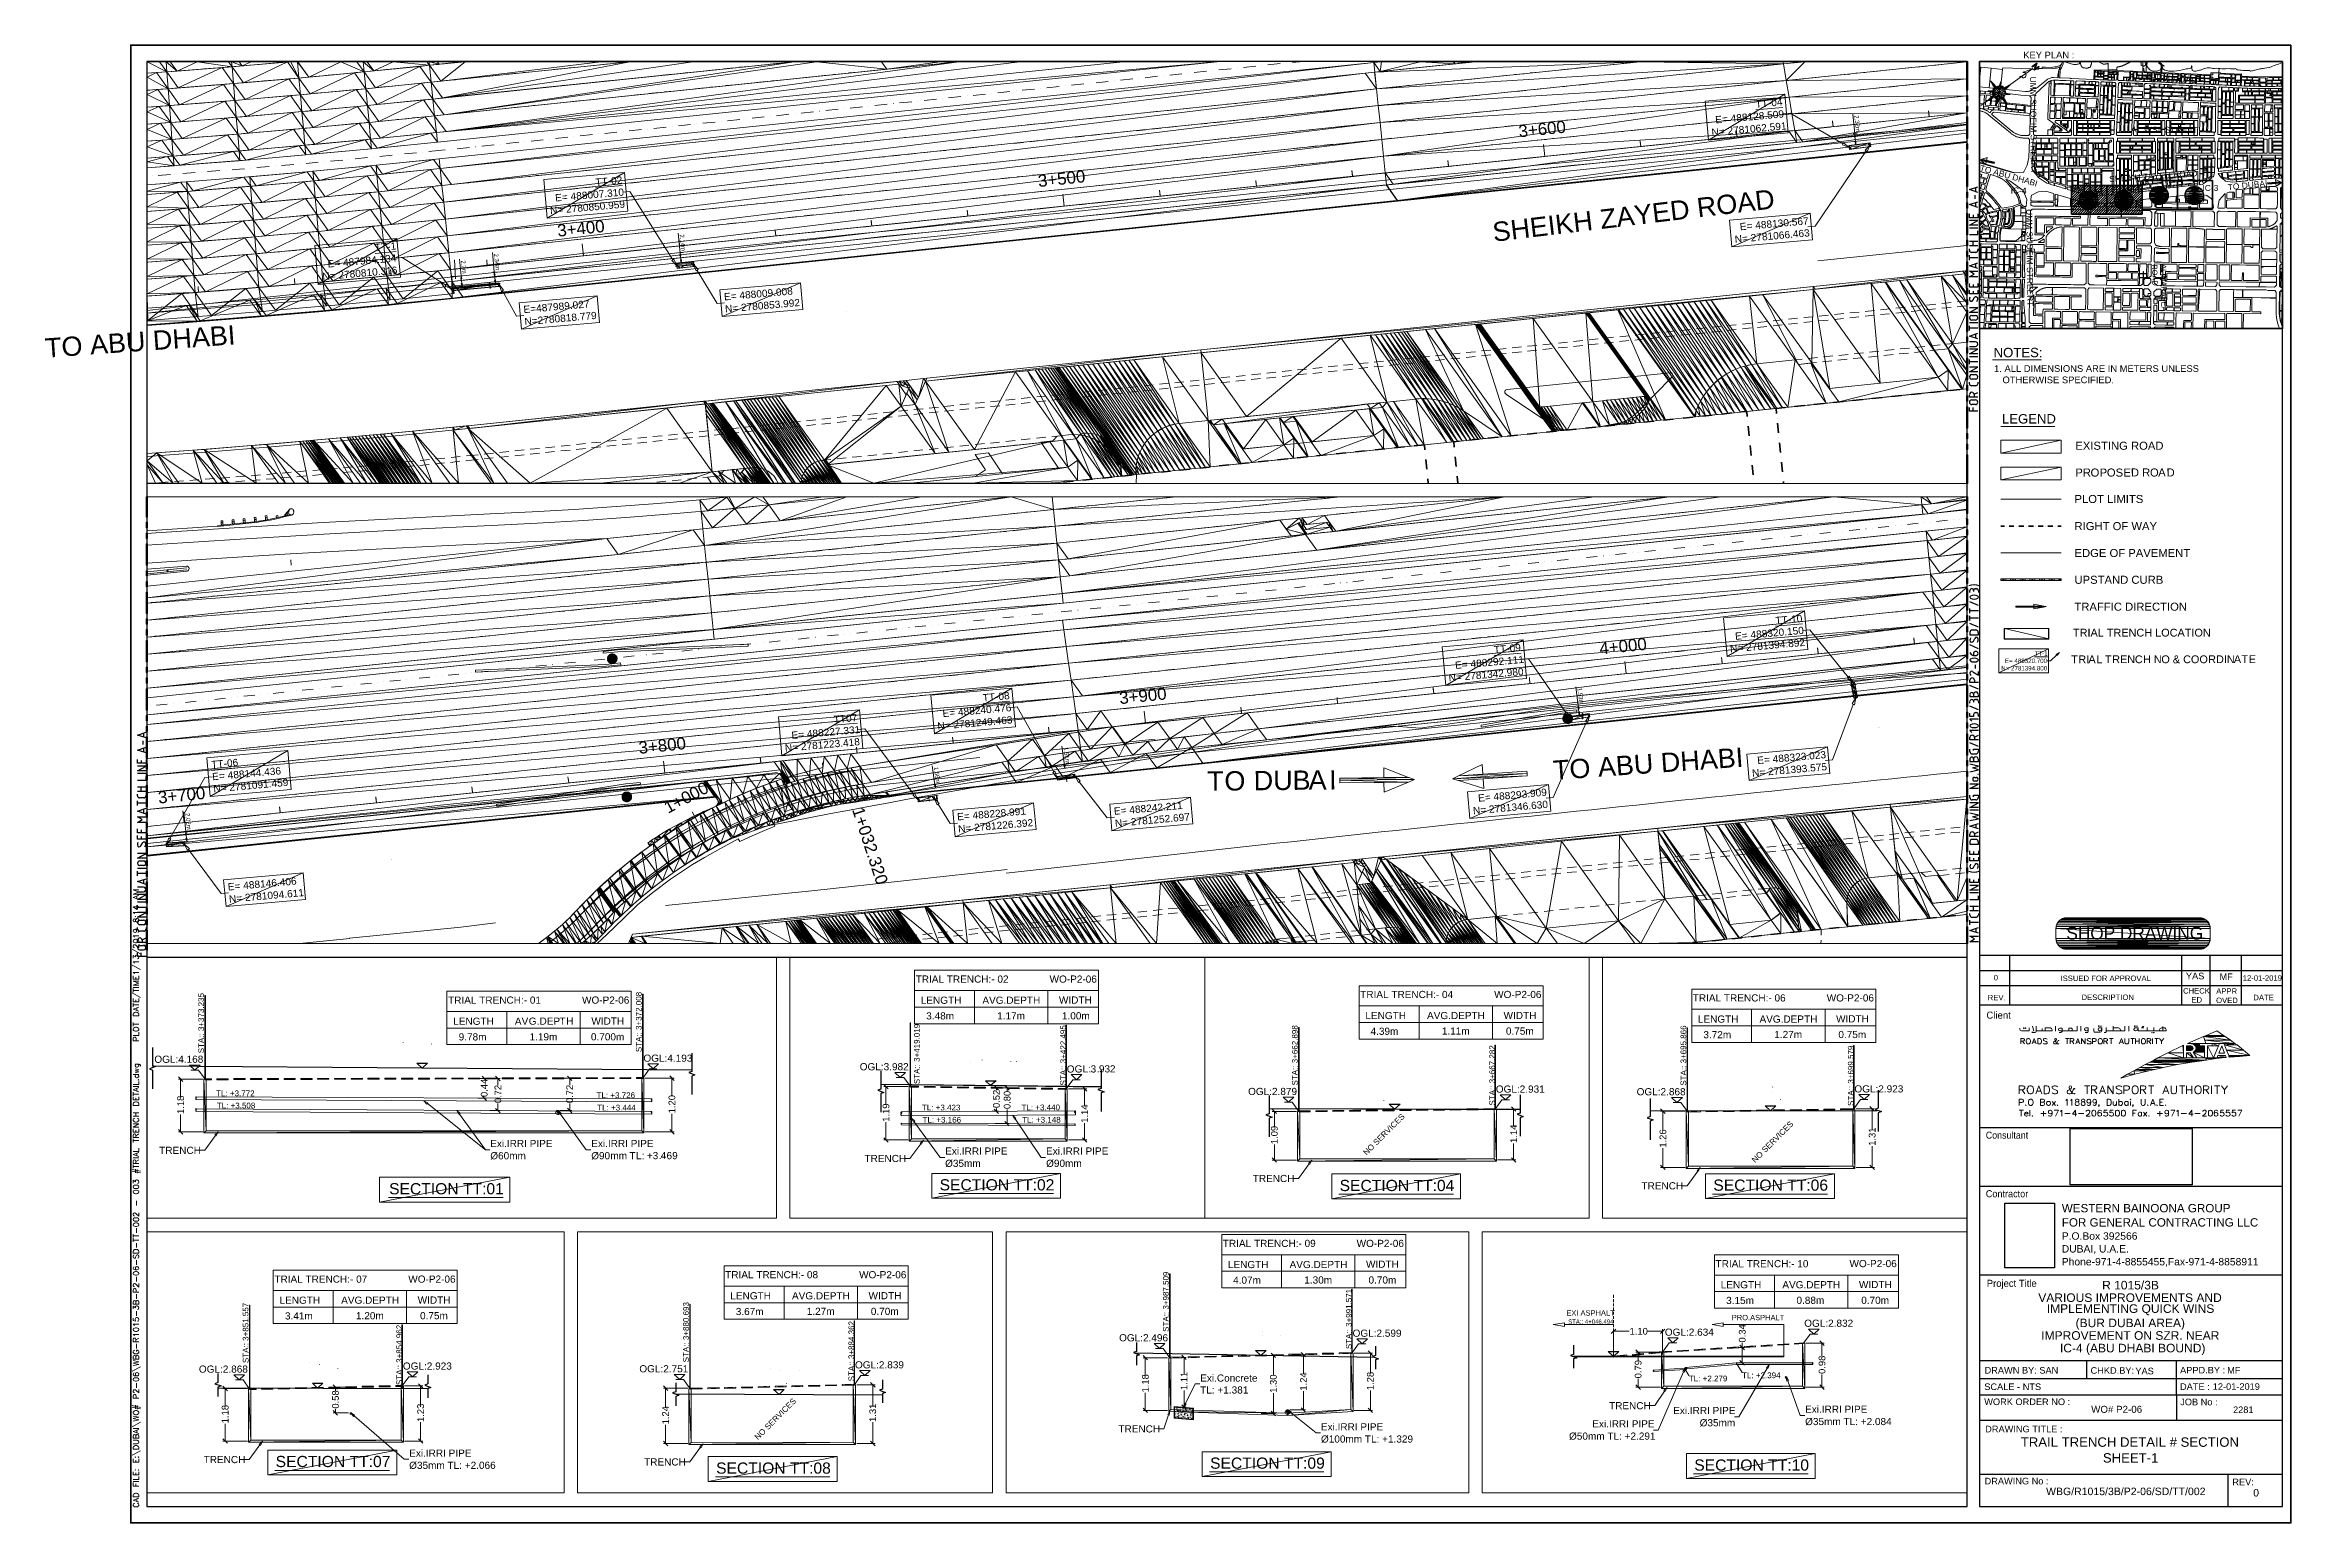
# Model space of a CAD drawing. Header units: inches. Extents: x -0.6 to 32.5, y 0.8 to 22.6.
import ezdxf

# ---------------------------------------------------------------- set-up
doc = ezdxf.new("R2010")
doc.units = ezdxf.units.IN
doc.header["$MEASUREMENT"] = 0
doc.layers.add('PDF_Geometry', color=7, linetype='Continuous', true_color=0xa5a5a5)
doc.layers.add('PDF_Images', color=7, linetype='Continuous')
doc.layers.add('PDF_Text', color=7, linetype='Continuous')
doc.styles.add('PDF Arial', font='arial.ttf')
picture_1 = doc.add_image_def('image1.png', size_in_pixel=(381, 292))
picture_2 = doc.add_image_def('image2.png', size_in_pixel=(331, 720))

msp = doc.modelspace()

# ---------------------------------------------------------------- texts
at = {"layer": 'PDF_Text', "attachment_point": 7, "style": 'PDF Arial'}
for s, insert, char_height in [('\\W1.000786;KEY PLAN :', (28.554, 22.392), 0.09896), ('\\W1.000543;IC-4', (28.369, 20.396), 0.08883), ('\\W1.000949;1', (29.494, 20.169), 0.11874), ('\\W1.001005;2', (29.996, 20.169), 0.11874), ('\\W1.001289;3', (30.516, 20.24), 0.11874), ('\\W1.000981;4', (31.033, 20.242), 0.11874), ('\\W1.000580;IC-3', (31.197, 20.434), 0.08883), ('\\W1.000660;NOTES:', (28.117, 17.98), 0.13854), ('\\W1.000791;1. ALL DIMENSIONS ARE IN METERS UNLESS', (28.124, 17.764), 0.09896), ('\\W1.000702;OTHERWISE SPECIFIED.', (28.248, 17.597), 0.09896), ('\\W1.001712;0', (28.119, 8.786), 0.08089), ('\\W1.000810;ISSUED FOR APPROVAL', (29.104, 8.776), 0.08089), ('\\W1.000868;CHECK', (30.911, 8.591), 0.08089), ('\\W1.000848;YAS', (30.953, 8.801), 0.09718), ('\\W1.001738;APPR', (31.4, 8.589), 0.08089), ('\\W1.000670;MF', (31.449, 8.792), 0.09718), ('\\W1.000860;12-01-2019', (31.791, 8.781), 0.08089), ('\\W1.000688;3.48m', (12.377, 8.209), 0.1056), ('\\W1.000581;1.17m', (13.423, 8.212), 0.1056), ('\\W1.000581;1.00m', (14.378, 8.21), 0.1056), ('\\W0.965308;Client', (28.011, 8.22), 0.10459), ('\\W1.000700;REV.', (28.031, 8.492), 0.08089), ('\\W1.000853;DESCRIPTION', (29.414, 8.496), 0.08089), ('\\W1.000461;ED', (31.034, 8.459), 0.08089), ('\\W1.000641;OVED', (31.398, 8.451), 0.08089), ('\\W1.000840;DATE', (31.948, 8.494), 0.08089), ('\\W1.000602;9.78m', (5.482, 7.899), 0.10559), ('\\W1.000581;1.19m', (6.527, 7.9), 0.10559), ('\\W1.000661;0.700m', (7.432, 7.9), 0.10559), ('\\W1.000661;4.39m', (18.929, 7.982), 0.10558), ('\\W1.000581;1.11m', (19.98, 7.987), 0.10558), ('\\W1.000602;0.75m', (20.925, 7.985), 0.10558), ('\\W1.000688;3.72m', (23.837, 7.932), 0.10559), ('\\W1.000581;1.27m', (24.883, 7.936), 0.10559), ('\\W1.000602;0.75m', (25.828, 7.934), 0.10559), ('\\W1.000807;OGL:4.168', (0.994, 7.569), 0.10559), ('\\W1.000801;OGL:4.193', (8.206, 7.585), 0.10559), ('\\W1.000917;OGL:3.982', (11.396, 7.459), 0.1056), ('\\W1.001055;TL: +3.772', (1.905, 7.077), 0.08447), ('\\W1.000944;TL: +3.508', (1.915, 6.897), 0.08447), ('\\W1.000834;TL: +3.726', (7.515, 7.049), 0.08447), ('\\W1.001027;TL: +3.440', (13.782, 6.869), 0.08448), ('\\W1.000807;OGL:2.879', (17.123, 7.094), 0.10558), ('\\W1.000818;OGL:2.931', (20.776, 7.129), 0.10558), ('\\W1.000807;OGL:2.868', (22.853, 7.09), 0.10559), ('\\W1.000801;OGL:2.923', (26.064, 7.132), 0.10559), ('\\W1.000924;TL: +3.444', (7.525, 6.866), 0.08447), ('\\W1.000937;TL: +3.423', (12.313, 6.867), 0.08448), ('\\W1.000834;TL: +3.166', (12.323, 6.687), 0.08448), ('\\W1.000944;TL: +3.148', (13.792, 6.687), 0.08448), ('\\W1.000677;TRENCH', (1.066, 6.225), 0.10559), ('\\W1.000749;Exi.IRRI PIPE', (5.947, 6.327), 0.10559), ('\\W1.000749;Exi.IRRI PIPE', (7.437, 6.327), 0.10559), ('\\W1.000749;Exi.IRRI PIPE', (12.656, 6.216), 0.1056), ('\\W1.000749;Exi.IRRI PIPE', (14.144, 6.216), 0.1056), ('\\W0.911093;Consultant', (28.002, 6.45), 0.10272), ('\\W1.000432;Ø60mm', (5.948, 6.143), 0.10559), ('\\W1.000677;TRENCH', (11.466, 6.105), 0.1056), ('\\W1.000432;Ø35mm', (12.655, 6.031), 0.1056), ('\\W1.000432;Ø90mm', (14.145, 6.031), 0.1056), ('\\W1.000904;SECTION TT:01', (4.456, 5.628), 0.16498), ('\\W1.000967;SECTION TT:02', (12.574, 5.686), 0.165), ('\\W1.000677;TRENCH', (17.192, 5.81), 0.10558), ('\\W1.000882;SECTION TT:04', (18.473, 5.676), 0.16497), ('\\W1.000677;TRENCH', (22.924, 5.702), 0.10559), ('\\W1.000823;SECTION TT:06', (23.984, 5.681), 0.16498), ('\\W0.917767;Contractor', (28.002, 5.585), 0.10459), ('\\W1.000769;WESTERN BAINOONA GROUP', (29.123, 5.363), 0.12271), ('\\W1.000843;P.O.Box 392566', (29.122, 4.959), 0.10885), ('\\W1.000773;FOR GENERAL CONTRACTING LLC', (29.123, 5.153), 0.12271), ('\\W1.000775;DUBAI, U.A.E.', (29.122, 4.751), 0.10885), ('\\W1.000881;Phone-971-4-8855455,Fax-971-4-8858911', (29.122, 4.561), 0.10885), ('\\W1.000661;4.07m', (16.902, 4.31), 0.10557), ('\\W1.000581;1.30m', (17.952, 4.312), 0.10557), ('\\W1.000602;0.70m', (18.899, 4.312), 0.10557), ('\\W0.955561;Project Title', (28.016, 4.233), 0.10459), ('\\W1.000879;R 1015/3B', (29.718, 4.225), 0.12667), ('\\W1.000688;3.15m', (24.173, 4.01), 0.10558), ('\\W1.000602;0.88m', (25.21, 4.012), 0.10558), ('\\W1.000602;0.70m', (26.165, 4.012), 0.10558), ('\\W1.000747;VARIOUS IMPROVEMENTS AND', (28.776, 4.04), 0.12667), ('\\W1.000740;IMPLEMENTING QUICK WINS', (28.902, 3.846), 0.12667), ('\\W1.000688;3.41m', (2.92, 3.782), 0.1056), ('\\W1.000581;1.20m', (3.967, 3.785), 0.1056), ('\\W1.000602;0.75m', (4.912, 3.785), 0.1056), ('\\W1.000688;3.67m', (9.568, 3.847), 0.1056), ('\\W1.000581;1.27m', (10.615, 3.851), 0.1056), ('\\W1.000602;0.70m', (11.56, 3.849), 0.1056), ('\\W1.001125;1.10', (22.749, 3.559), 0.09898), ('\\W1.000787;OGL:2.634', (23.269, 3.542), 0.10558), ('\\W1.000917;OGL:2.832', (25.324, 3.674), 0.10558), ('\\W1.000747;(BUR DUBAI AREA)', (29.326, 3.632), 0.12667), ('\\W1.000699;OGL:2.496', (15.221, 3.459), 0.10557), ('\\W1.000807;OGL:2.599', (18.664, 3.527), 0.10557), ('\\W1.000812;IMPROVEMENT ON SZR. NEAR', (28.82, 3.482), 0.12667), ('\\W1.000699;IC-4 (ABU DHABI BOUND)', (29.096, 3.26), 0.12667), ('\\W1.000807;OGL:2.868', (1.651, 2.997), 0.1056), ('\\W1.000800;OGL:2.923', (4.659, 3.042), 0.1056), ('\\W1.000818;OGL:2.751', (8.146, 3.002), 0.1056), ('\\W1.000807;OGL:2.839', (11.326, 3.06), 0.1056), ('\\W1.000924;TL: +2.394', (24.408, 2.916), 0.08446), ('\\W1.000845;DRAWN BY: SAN', (27.984, 2.984), 0.09718), ('\\W1.000799;CHKD.BY:', (29.547, 2.981), 0.09718), ('\\W1.000848;YAS', (30.208, 2.972), 0.09718), ('\\W1.001108;APPD.BY :', (30.867, 2.987), 0.09718), ('\\W1.000670;MF', (31.562, 2.984), 0.09718), ('\\W1.000959;TL: +1.381', (16.417, 2.689), 0.10557), ('\\W1.000786;Exi.Concrete', (16.417, 2.865), 0.10557), ('\\W1.000944;TL: +2.279', (23.623, 2.869), 0.08446), ('\\W1.000936;SCALE - NTS', (27.98, 2.741), 0.09718), ('\\W1.000800;DATE :', (30.866, 2.744), 0.09718), ('\\W1.000860;12-01-2019', (31.349, 2.744), 0.09718), ('\\W1.000677;TRENCH', (22.446, 2.457), 0.10558), ('\\W1.000749;Exi.IRRI PIPE', (23.392, 2.387), 0.10558), ('\\W1.000781;Ø35mm TL: +2.084', (25.338, 2.221), 0.10558), ('\\W1.000749;Exi.IRRI PIPE', (25.337, 2.406), 0.10558), ('\\W1.000713;WORK ORDER NO :', (27.979, 2.519), 0.09718), ('\\W1.000688;WO# P2-06', (29.556, 2.405), 0.10292), ('\\W1.000561;JOB No :', (30.869, 2.516), 0.09718), ('\\W1.000730;2281', (31.648, 2.401), 0.09718), ('\\W1.000677;TRENCH', (15.211, 2.115), 0.10557), ('\\W1.000801;Ø100mm TL: +1.329', (18.198, 1.963), 0.10557), ('\\W1.000749;Exi.IRRI PIPE', (18.197, 2.147), 0.10557), ('\\W1.000798;Ø50mm TL: +2.291', (21.856, 2.006), 0.10558), ('\\W1.000749;Exi.IRRI PIPE', (22.199, 2.191), 0.10558), ('\\W1.000432;Ø35mm', (23.782, 2.203), 0.10558), ('\\W1.000758;DRAWING TITLE :', (27.993, 2.117), 0.09718), ('\\W1.000808;TRAIL TRENCH DETAIL # SECTION', (28.518, 1.903), 0.13854), ('\\W1.000677;TRENCH', (1.721, 1.662), 0.1056), ('\\W1.000990;SECTION TT:07', (2.783, 1.603), 0.16501), ('\\W1.000731;Ø35mm TL: +2.066', (4.752, 1.575), 0.1056), ('\\W1.000749;Exi.IRRI PIPE', (4.752, 1.759), 0.1056), ('\\W1.000677;TRENCH', (8.216, 1.627), 0.1056), ('\\W1.000895;SECTION TT:08', (9.278, 1.506), 0.165), ('\\W1.000895;SECTION TT:09', (16.563, 1.579), 0.16496), ('\\W1.000949;SECTION TT:10', (23.703, 1.551), 0.16497), ('\\W1.000987;SHEET-1', (29.729, 1.67), 0.13854), ('\\W1.000744;DRAWING No :', (27.984, 1.349), 0.09718), ('\\W1.000805;REV:', (31.638, 1.337), 0.09718), ('\\W1.000861;WBG/R1015/3B/P2-06/SD/TT/002', (28.891, 1.19), 0.11083), ('\\W1.001712;0', (31.945, 1.17), 0.11083)]:
    msp.add_mtext(s, dxfattribs=dict(at, insert=insert, char_height=char_height))
for s, insert, char_height, rotation in [('\\W1.000732;UMM SUQEIM STREERT', (28.629, 22.122), 0.08883, 270.599), ('\\W1.000614;JUMEIRA ROAD', (30.179, 22.076), 0.08883, 356.8413), ('\\W0.820702;2.32m', (26.063, 21.548), 0.06413, 275.6191), ('\\W1.001179;3+600', (21.121, 21.223), 0.17814, 5.8889), ('\\W1.003087;A', (30.144, 21.299), 0.08882, 359.4177), ('\\W1.001329;L', (30.236, 21.298), 0.08882, 359.4177), ('\\W1.000632;W', (30.332, 21.297), 0.08882, 359.4177), ('\\W1.002574;S', (30.453, 21.294), 0.08882, 359.4177), ('\\W1.001329;L', (30.539, 21.295), 0.08882, 359.4177), ('\\W1.002574;S', (30.639, 21.292), 0.08882, 359.4177), ('\\W1.000799;T', (30.719, 21.293), 0.08882, 359.4177), ('\\W1.002628;R', (30.802, 21.292), 0.08882, 359.4177), ('\\W1.000333;E', (30.891, 21.291), 0.08882, 359.4177), ('\\W1.000333;E', (30.974, 21.29), 0.08882, 359.4177), ('\\W1.000799;T', (31.05, 21.29), 0.08882, 359.4177), ('\\W1.001005;2', (25.989, 21.076), 0.00356, 33.6989), ('\\W1.001005;2', (25.991, 21.077), 0.00356, 33.6989), ('\\W1.000337;23', (26.161, 21.097), 0.00356, 33.6989), ('\\W1.001005;2', (26.299, 21.117), 0.00356, 26.5579), ('\\W1.000949;1', (26.302, 21.119), 0.00356, 26.5579), ('\\W1.001179;3+500', (14.035, 20.49), 0.17814, 6.0259), ('\\W1.000839;TO ABU DHABI', (27.906, 20.735), 0.08882, 344.3229), ('\\W1.000854;SHEIKH ZAYED ROAD', (29.825, 20.564), 0.08883, 3.8892), ('\\W1.000861;TO DUBAI', (31.575, 20.444), 0.08882, 6.0368), ('\\W1.000854;SHEIKH ZAYED ROAD', (20.747, 19.681), 0.28503, 6.8003), ('\\W1.001179;3+400', (6.946, 19.757), 0.17814, 5.8889), ('\\W1.000732;UMM SUQEIM STREERT', (28.574, 20.167), 0.08883, 270.599), ('\\W0.820702;2.14m', (8.742, 19.79), 0.06413, 275.6191), ('\\W0.820646;2.2m', (5.516, 19.408), 0.06413, 275.8281), ('\\W0.820702;2.34m', (6.001, 19.507), 0.06413, 276.0807), ('\\W1.001005;2', (8.701, 19.323), 0.00356, 33.6989), ('\\W1.000981;4', (8.703, 19.324), 0.00356, 33.6989), ('\\W1.001005;2', (8.707, 19.326), 0.00356, 33.6989), ('\\W1.001422;8', (8.71, 19.328), 0.00356, 33.6989), ('\\W1.001005;2', (8.719, 19.351), 0.00356, 33.6989), ('\\W1.000870;9', (8.721, 19.353), 0.00356, 33.6989), ('\\W1.001005;2', (8.842, 19.344), 0.00356, 33.6989), ('\\W0.998941;6', (8.845, 19.345), 0.00356, 33.6989), ('\\W1.001289;3', (8.924, 19.373), 0.00356, 33.6989), ('\\W1.001712;0', (8.926, 19.374), 0.00356, 33.6989), ('\\W1.001125;27', (8.937, 19.349), 0.00356, 45), ('\\W1.001005;2', (8.947, 19.349), 0.00356, 18.4349), ('\\W1.001554;5', (8.95, 19.35), 0.00356, 18.4349), ('\\W1.000777;ROAD', (30.453, 19.352), 0.07793, 270.6045), ('\\W1.001042;AL MARABEA', (30.587, 19.354), 0.07793, 270.5497), ('\\W1.001289;3', (5.384, 18.974), 0.00356, 33.6989), ('\\W1.001039;34', (5.387, 18.992), 0.00356, 45), ('\\W1.001005;2', (5.386, 18.975), 0.00356, 33.6989), ('\\W1.001802;37', (5.401, 18.999), 0.00356, 45), ('\\W1.001289;3', (5.682, 19.014), 0.00356, 33.6989), ('\\W1.001289;3', (5.685, 19.015), 0.00356, 33.6989), ('\\W1.001132;38', (5.941, 19.052), 0.00356, 45), ('\\W1.001289;3', (5.944, 19.024), 0.00356, 33.6989), ('\\W1.000870;9', (5.946, 19.025), 0.00356, 33.6989), ('\\W1.001289;3', (6.046, 19.062), 0.00356, 33.6989), ('\\W0.998941;6', (6.048, 19.064), 0.00356, 33.6989), ('\\W1.001446;35', (6.062, 19.072), 0.00356, 45), ('\\W1.001289;3', (6.077, 19.041), 0.00356, 33.6989), ('\\W1.000949;1', (6.08, 19.042), 0.00356, 33.6989), ('\\W1.001422;8', (11.207, 18.662), 0.00356, 33.6989), ('\\W1.001712;0', (11.209, 18.663), 0.00356, 33.6989), ('\\W1.000839;TO ABU DHABI', (-0.608, 17.97), 0.28503, 4.0484), ('\\W1.001148;4+000', (22.314, 13.593), 0.17814, 5.8889), ('\\W1.001179;3+900', (15.233, 12.86), 0.17814, 5.8889), ('\\W0.820993;1.93m', (21.979, 13.098), 0.06413, 277.4709), ('\\W1.001357;45', (26.029, 13.142), 0.00356, 45), ('\\W1.000981;4', (26.041, 13.181), 0.00356, 33.6989), ('\\W1.000949;1', (26.043, 13.182), 0.00356, 33.6989), ('\\W1.001051;48', (26.047, 13.177), 0.00356, 45), ('\\W1.000956;49', (26.047, 13.137), 0.00356, 33.6989), ('\\W1.001607;47', (26.056, 13.149), 0.00356, 33.6989), ('\\W1.001021;43', (26.059, 12.984), 0.00356, 18.4349), ('\\W1.001196;50', (26.062, 13.066), 0.00356, 33.6989), ('\\W1.000981;4', (26.062, 13.146), 0.00356, 33.6989), ('\\W0.998941;6', (26.065, 13.147), 0.00356, 33.6989), ('\\W1.000981;4', (26.064, 13.022), 0.00356, 33.6989), ('\\W1.001005;2', (26.066, 13.024), 0.00356, 33.6989), ('\\W1.000981;4', (26.084, 12.959), 0.00356, 33.6989), ('\\W1.001712;0', (26.086, 12.96), 0.00356, 33.6989), ('\\W1.000981;4', (26.094, 12.989), 0.00356, 33.6989), ('\\W1.000981;4', (26.096, 12.99), 0.00356, 33.6989), ('\\W1.000981;4', (21.87, 12.651), 0.00356, 26.5579), ('\\W1.000870;9', (21.877, 12.666), 0.00356, 45), ('\\W1.000949;1', (21.879, 12.639), 0.00356, 33.6989), ('\\W1.001712;0', (21.881, 12.64), 0.00356, 33.6989), ('\\W1.000949;1', (21.906, 12.671), 0.00356, 33.6989), ('\\W1.001426;12', (21.908, 12.643), 0.00356, 45), ('\\W1.000949;1', (21.908, 12.672), 0.00356, 33.6989), ('\\W0.998941;6', (21.976, 12.659), 0.00356, 26.5579), ('\\W1.001422;8', (22.054, 12.702), 0.00356, 45), ('\\W1.002074;7', (22.054, 12.679), 0.00356, 45), ('\\W1.001554;5', (22.156, 12.699), 0.00356, 45), ('\\W1.001179;3+800', (8.145, 12.127), 0.17814, 5.8889), ('\\W1.000945;11', (26.424, 12.516), 0.00356, 37.8806), ('\\W1.000943;1111', (26.429, 12.519), 0.00356, 37.8806), ('\\W1.000870;9', (26.437, 12.526), 0.00356, 37.8806), ('\\W0.820993;1.56m', (12.487, 11.933), 0.06413, 278.4592), ('\\W0.820993;1.51m', (14.401, 12.224), 0.06413, 277.9325), ('\\W1.000839;TO ABU DHABI', (21.629, 11.74), 0.28503, 4.0157), ('\\W1.001179;3+700', (1.058, 11.393), 0.17814, 5.8889), ('\\W1.001087;1+000', (8.571, 11.242), 0.17814, 28.0316), ('\\W1.000949;1', (14.309, 11.769), 0.00356, 45), ('\\W1.001289;3', (14.462, 11.792), 0.00356, 26.5579), ('\\W1.001005;2', (14.569, 11.804), 0.00356, 26.5579), ('\\W1.000799;T', (16.522, 11.586), 0.28503, 0.5604), ('\\W1.000360;O', (16.775, 11.583), 0.28503, 0.5604), ('\\W1.000895;D', (17.207, 11.592), 0.28503, 0.5604), ('\\W1.000628;U', (17.495, 11.59), 0.28503, 0.5604), ('\\W1.000154;B', (17.78, 11.598), 0.28503, 0.5604), ('\\W1.003087;A', (18.016, 11.6), 0.28503, 0.5604), ('\\W1.002522;I', (18.319, 11.603), 0.28503, 0.5604), ('\\W1.001026;1+032.320', (11.279, 11.307), 0.17814, 288.1273), ('\\W1.000949;1', (12.256, 11.453), 0.00356, 33.6989), ('\\W1.000981;4', (12.258, 11.454), 0.00356, 33.6989), ('\\W1.000949;1', (12.399, 11.468), 0.00356, 33.6989), ('\\W1.001554;5', (12.401, 11.469), 0.00356, 33.6989), ('\\W1.000949;1', (12.411, 11.489), 0.00356, 33.6989), ('\\W1.002074;7', (12.413, 11.491), 0.00356, 33.6989), ('\\W1.000949;1', (12.419, 11.454), 0.00356, 33.6989), ('\\W0.998941;6', (12.421, 11.455), 0.00356, 33.6989), ('\\W1.000735;13', (12.496, 11.479), 0.00356, 18.4349), ('\\W0.820702;2.02m', (1.451, 11.252), 0.06413, 275.6191), ('\\W1.000949;1', (1.172, 10.786), 0.00356, 33.6989), ('\\W1.000870;9', (1.174, 10.787), 0.00356, 33.6989), ('\\W1.001005;2', (1.25, 10.78), 0.00356, 33.6989), ('\\W1.001712;0', (1.252, 10.782), 0.00356, 33.6989), ('\\W1.000949;1', (1.436, 10.802), 0.00356, 33.6989), ('\\W1.001422;8', (1.439, 10.804), 0.00356, 33.6989), ('\\W1.002074;7', (4.487, 10.576), 0.00356, 33.6989), ('\\W1.000870;9', (4.49, 10.577), 0.00356, 33.6989), ('\\W1.000873;0.44', (5.909, 7.066), 0.09899, 90), ('\\W1.000360;O', (14.449, 7.425), 0.1056, 0.1316), ('\\W0.999963;G', (14.565, 7.426), 0.1056, 0.1316), ('\\W1.001329;L', (14.683, 7.428), 0.1056, 0.1316), ('\\W0.998831;:', (14.767, 7.428), 0.1056, 0.1316), ('\\W1.001289;3', (14.801, 7.426), 0.1056, 0.1316), ('\\W0.998831;.', (14.89, 7.428), 0.1056, 0.1316), ('\\W1.000870;9', (14.924, 7.427), 0.1056, 0.1316), ('\\W1.001289;3', (15.006, 7.427), 0.1056, 0.1316), ('\\W1.001005;2', (15.086, 7.429), 0.1056, 0.1316), ('\\W1.000905;1.18', (1.432, 6.816), 0.09899, 90), ('\\W1.001208;0.72', (6.111, 6.975), 0.09899, 90), ('\\W1.001208;0.72', (7.169, 6.976), 0.09899, 90), ('\\W1.001125;1.20', (8.677, 6.826), 0.09899, 90), ('\\W1.000905;1.19', (11.834, 6.701), 0.099, 90), ('\\W1.001208;0.52', (13.462, 6.903), 0.099, 90), ('\\W1.001136;0.80', (13.621, 6.888), 0.099, 90), ('\\W1.000852;1.14', (14.761, 6.686), 0.099, 90), ('\\W1.000905;1.09', (17.561, 6.371), 0.09898, 90), ('\\W1.000756;NO SERVICES', (18.871, 6.199), 0.08446, 45), ('\\W1.000852;1.14', (21.089, 6.389), 0.09898, 90), ('\\W1.000756;NO SERVICES', (24.601, 6.089), 0.08447, 44.918), ('\\W1.000615;1.26', (23.291, 6.319), 0.09899, 90), ('\\W1.000943;1.31', (26.377, 6.346), 0.09899, 90), ('\\W0.999154;Ø', (7.437, 6.143), 0.10559, 0.0766), ('\\W1.000870;9', (7.551, 6.146), 0.10559, 0.0766), ('\\W1.001712;0', (7.633, 6.146), 0.10559, 0.0766), ('\\W0.999575;m', (7.719, 6.148), 0.10559, 0.0766), ('\\W0.999575;m', (7.842, 6.148), 0.10559, 0.0766), ('\\W1.000799;T', (8, 6.148), 0.10559, 0.0766), ('\\W1.001329;L', (8.097, 6.148), 0.10559, 0.0766), ('\\W0.998831;:', (8.182, 6.148), 0.10559, 0.0766), ('\\W1.000455;+', (8.258, 6.148), 0.10559, 0.0766), ('\\W1.001289;3', (8.343, 6.147), 0.10559, 0.0766), ('\\W0.998831;.', (8.432, 6.149), 0.10559, 0.0766), ('\\W1.000981;4', (8.461, 6.149), 0.10559, 0.0766), ('\\W0.998941;6', (8.547, 6.147), 0.10559, 0.0766), ('\\W1.000870;9', (8.63, 6.147), 0.10559, 0.0766), ('\\W1.000872;0.34', (24.461, 3.443), 0.09898, 90), ('\\W1.000943;1.11', (16.229, 2.742), 0.09897, 90), ('\\W1.000852;1.24', (17.989, 2.734), 0.09897, 90), ('\\W1.000905;1.28', (18.976, 2.741), 0.09897, 90), ('\\W1.000924;0.79', (22.926, 2.915), 0.09898, 90), ('\\W1.000924;0.98', (25.637, 2.98), 0.09898, 90), ('\\W1.000924;0.58', (3.716, 2.468), 0.099, 90), ('\\W1.000905;1.18', (15.659, 2.706), 0.09897, 90), ('\\W1.001125;1.30', (17.546, 2.702), 0.09897, 90), ('\\W1.000905;1.18', (2.089, 2.252), 0.099, 90), ('\\W1.000888;1.23', (4.971, 2.271), 0.099, 90), ('\\W1.000852;1.24', (8.582, 2.237), 0.099, 90), ('\\W1.000756;NO SERVICES', (9.896, 1.999), 0.08448, 45), ('\\W1.000943;1.31', (11.639, 2.272), 0.099, 90)]:
    msp.add_mtext(s, dxfattribs=dict(at, insert=insert, char_height=char_height, rotation=rotation))
at = {"layer": 'PDF_Text', "color": 160, "attachment_point": 7, "style": 'PDF Arial'}
for s, insert, char_height, rotation in [('\\W1.000886;E= 488128.509', (24.017, 21.43), 0.10689, 5.0754), ('\\W1.000885;N= 2781062.591', (23.962, 21.246), 0.10689, 4.9983), ('\\W1.000876;N= 2780850.959', (6.834, 20.091), 0.10689, 4.9983), ('\\W1.000945;E= 488007.310', (6.909, 20.278), 0.10689, 4.9823), ('\\W1.000989;E= 488130.567', (24.379, 19.853), 0.10689, 4.9823), ('\\W1.000872;N= 2781066.463', (24.304, 19.668), 0.10689, 5.0101), ('\\W1.000805;N= 2780810.316', (3.477, 19.118), 0.10689, 5.0101), ('\\W1.000872;E= 487984.134', (3.554, 19.303), 0.10689, 5.0754), ('\\W1.000886;E= 488009.008', (9.399, 18.818), 0.10689, 4.9823), ('\\W1.000991;E=487989.027', (6.442, 18.631), 0.10688, 4.9936), ('\\W1.000874;N=2780818.779', (6.457, 18.453), 0.10688, 5.015), ('\\W1.000948;N= 2780853.992', (9.414, 18.64), 0.10689, 4.9983), ('\\W1.000945;E= 488320.150', (24.309, 13.81), 0.10689, 5.0754), ('\\W1.000948;N= 2781394.892', (24.235, 13.625), 0.10689, 4.9983), ('\\W1.000930;N= 2781342.980', (20.085, 13.195), 0.10689, 5.0101), ('\\W1.000896;E= 488292.111', (20.181, 13.381), 0.10689, 5.0754), ('\\W1.000872;N= 2781249.463', (12.547, 12.483), 0.10689, 4.9983), ('\\W1.000808;E= 488240.476', (12.622, 12.67), 0.10689, 4.9823), ('\\W1.000876;N= 2781223.418', (10.297, 12.16), 0.10689, 4.9983), ('\\W1.000895;E= 488227.331', (10.394, 12.348), 0.10689, 4.9823), ('\\W1.000808;E= 488144.436', (1.852, 11.738), 0.10689, 4.9823), ('\\W1.000921;N= 2781393.575', (24.559, 11.791), 0.10689, 5.0101), ('\\W1.000881;E= 488323.023', (24.636, 11.978), 0.10689, 4.9823), ('\\W1.000876;N= 2781091.459', (1.869, 11.56), 0.10689, 4.9983), ('\\W1.000886;E= 488293.909', (20.519, 11.421), 0.10689, 5.0754), ('\\W1.000895;E= 488228.991', (12.837, 11.145), 0.10689, 4.9823), ('\\W1.000895;E= 488242.211', (15.149, 11.228), 0.10689, 4.9823), ('\\W1.000930;N= 2781346.630', (20.444, 11.236), 0.10689, 4.9983), ('\\W1.000948;N= 2781226.392', (12.852, 10.966), 0.10689, 5.0101), ('\\W1.000970;N= 2781252.697', (15.164, 11.05), 0.10689, 5.0866), ('\\W1.000808;E= 488146.406', (2.082, 10.111), 0.10689, 5.0754), ('\\W1.000885;N= 2781094.611', (2.099, 9.933), 0.10689, 5.0101)]:
    msp.add_mtext(s, dxfattribs=dict(at, insert=insert, char_height=char_height, rotation=rotation))
at = {"layer": 'PDF_Text', "color": 1, "attachment_point": 7, "style": 'PDF Arial'}
for s, insert, char_height, rotation in [('\\W1.000755;TT-04', (24.611, 21.661), 0.10689, 5.0428), ('\\W1.000995;TT-02', (7.503, 20.509), 0.10689, 5.0428), ('\\W1.000773;TT-1', (4.249, 19.546), 0.10688, 4.8668), ('\\W1.000943;TT-10', (24.903, 14.041), 0.10689, 4.8015), ('\\W1.000792;TT-09', (20.753, 13.611), 0.10689, 5.0428), ('\\W1.000792;TT-08', (13.214, 12.901), 0.10689, 5.0428), ('\\W1.001148;TT07', (11.016, 12.582), 0.10688, 4.9438), ('\\W1.000592;TT-06', (1.838, 11.916), 0.10689, 5.0428), ('\\W1.003087;A', (6.31, 8.132), 0.10559, 0.1101), ('\\W1.000803;V', (6.41, 8.132), 0.10559, 0.1101), ('\\W0.999963;G', (6.515, 8.131), 0.10559, 0.1101), ('\\W0.998831;.', (6.635, 8.133), 0.10559, 0.1101), ('\\W1.000895;D', (6.674, 8.133), 0.10559, 0.1101), ('\\W1.000333;E', (6.781, 8.133), 0.10559, 0.1101), ('\\W1.001708;P', (6.879, 8.133), 0.10559, 0.1101), ('\\W1.000799;T', (6.97, 8.133), 0.10559, 0.1101), ('\\W1.000571;H', (7.068, 8.134), 0.10559, 0.1101)]:
    msp.add_mtext(s, dxfattribs=dict(at, insert=insert, char_height=char_height, rotation=rotation))
at = {"layer": 'PDF_Text', "color": 3, "char_height": 0.00356, "attachment_point": 7, "style": 'PDF Arial'}
for s, insert, rotation in [('\\W1.001005;2', (25.982, 21.066), 33.6989), ('\\W1.001422;8', (25.986, 21.068), 33.6989), ('\\W0.998831;.', (25.985, 21.067), 33.6989), ('\\W1.002074;7', (25.988, 21.07), 33.6989), ('\\W1.000870;9', (25.99, 21.071), 33.6989), ('\\W1.000949;1', (26.153, 21.088), 35.5395), ('\\W1.002074;7', (26.156, 21.09), 35.5395), ('\\W0.998831;.', (26.155, 21.089), 35.5395), ('\\W1.000870;9', (26.158, 21.091), 35.5395), ('\\W1.001005;2', (26.16, 21.093), 35.5395), ('\\W1.001005;2', (26.291, 21.107), 39.8035), ('\\W1.000870;9', (26.294, 21.11), 39.8035), ('\\W0.998831;.', (26.293, 21.109), 39.8035), ('\\W1.001289;3', (26.296, 21.112), 39.8035), ('\\W1.000949;1', (26.298, 21.114), 39.8035), ('\\W1.001289;3', (8.689, 19.309), 33.6989), ('\\W1.000870;9', (8.693, 19.311), 33.6989), ('\\W0.998831;.', (8.692, 19.311), 33.6989), ('\\W1.001422;8', (8.695, 19.313), 33.6989), ('\\W1.001005;2', (8.697, 19.314), 33.6989), ('\\W1.001289;3', (8.701, 19.314), 33.6989), ('\\W1.000981;4', (8.704, 19.316), 33.6989), ('\\W0.998831;.', (8.703, 19.316), 33.6989), ('\\W1.001005;2', (8.706, 19.318), 33.6989), ('\\W1.001289;3', (8.709, 19.319), 33.6989), ('\\W1.001289;3', (8.711, 19.339), 29.7488), ('\\W0.998831;.', (8.713, 19.34), 29.7488), ('\\W1.000949;1', (8.715, 19.341), 29.7488), ('\\W0.998941;6', (8.717, 19.342), 29.7488), ('\\W0.998941;6', (8.719, 19.344), 29.7488), ('\\W0.999973;2.', (8.834, 19.334), 39.8035), ('\\W1.000899;790', (8.837, 19.337), 39.8035), ('\\W1.001289;3', (8.917, 19.362), 33.6989), ('\\W1.000949;1', (8.921, 19.365), 33.6989), ('\\W0.998831;.', (8.92, 19.364), 33.6989), ('\\W1.000981;4', (8.923, 19.366), 33.6989), ('\\W1.001422;8', (8.925, 19.368), 33.6989), ('\\W1.000225;3.', (8.929, 19.339), 39.8035), ('\\W1.001056;44', (8.932, 19.342), 39.8035), ('\\W1.001712;0', (8.937, 19.345), 39.8035), ('\\W1.000225;3.', (8.939, 19.339), 39.8035), ('\\W1.000870;9', (8.942, 19.342), 39.8035), ('\\W1.001749;32', (8.944, 19.343), 39.8035), ('\\W1.000981;4', (5.376, 18.962), 33.6989), ('\\W1.001289;3', (5.379, 18.982), 33.6989), ('\\W1.000949;1', (5.379, 18.965), 33.6989), ('\\W0.998831;.', (5.378, 18.964), 33.6989), ('\\W0.998941;6', (5.381, 18.966), 33.6989), ('\\W1.002074;7', (5.383, 18.985), 33.6989), ('\\W0.998831;.', (5.382, 18.984), 33.6989), ('\\W1.001422;8', (5.384, 18.968), 33.6989), ('\\W1.002074;7', (5.385, 18.986), 33.6989), ('\\W1.001005;2', (5.387, 18.988), 33.6989), ('\\W1.001289;3', (5.392, 18.987), 33.6989), ('\\W1.001554;5', (5.396, 18.99), 33.6989), ('\\W0.998831;.', (5.395, 18.989), 33.6989), ('\\W1.001712;0', (5.398, 18.991), 33.6989), ('\\W1.001422;8', (5.4, 18.993), 33.6989), ('\\W1.001005;2', (5.674, 19.004), 33.6989), ('\\W1.000870;9', (5.678, 19.006), 33.6989), ('\\W0.998831;.', (5.677, 19.006), 33.6989), ('\\W1.000870;9', (5.68, 19.008), 33.6989), ('\\W1.000949;1', (5.682, 19.01), 33.6989), ('\\W1.001289;3', (5.932, 19.042), 33.6989), ('\\W1.001289;3', (5.936, 19.014), 33.6989), ('\\W1.000981;4', (5.936, 19.045), 33.6989), ('\\W0.998831;.', (5.935, 19.044), 33.6989), ('\\W0.998941;6', (5.938, 19.046), 33.6989), ('\\W1.000981;4', (5.939, 19.016), 33.6989), ('\\W0.998831;.', (5.938, 19.016), 33.6989), ('\\W1.000870;9', (5.94, 19.048), 33.6989), ('\\W1.001712;0', (5.941, 19.018), 33.6989), ('\\W1.002074;7', (5.944, 19.019), 33.6989), ('\\W1.001289;3', (6.037, 19.052), 39.8035), ('\\W1.000981;4', (6.04, 19.055), 39.8035), ('\\W0.998831;.', (6.04, 19.054), 39.8035), ('\\W1.000981;4', (6.043, 19.057), 39.8035), ('\\W1.000981;4', (6.045, 19.058), 39.8035), ('\\W1.001289;3', (6.054, 19.062), 39.8035), ('\\W1.002074;7', (6.057, 19.065), 39.8035), ('\\W0.998831;.', (6.056, 19.064), 39.8035), ('\\W1.000059;26', (6.059, 19.067), 39.8035), ('\\W1.000981;4', (6.069, 19.031), 39.8035), ('\\W1.001010;193', (6.073, 19.034), 39.8035), ('\\W0.998831;.', (6.071, 19.033), 39.8035), ('\\W1.000981;4', (11.197, 18.652), 33.6989), ('\\W0.998941;6', (11.201, 18.655), 33.6989), ('\\W0.998831;.', (11.2, 18.654), 33.6989), ('\\W1.001289;3', (11.203, 18.656), 33.6989), ('\\W1.001554;5', (11.205, 18.658), 33.6989), ('\\W1.000965;2.2', (26.021, 13.132), 39.8035), ('\\W1.000870;9', (26.026, 13.137), 39.8035), ('\\W1.000949;1', (26.028, 13.139), 39.8035), ('\\W1.001005;2', (26.034, 13.171), 33.6989), ('\\W1.000322;.6', (26.037, 13.172), 33.6989), ('\\W1.001289;3', (26.04, 13.174), 33.6989), ('\\W1.001005;2', (26.039, 13.167), 33.6989), ('\\W1.001005;2', (26.039, 13.127), 33.6989), ('\\W1.000981;4', (26.042, 13.176), 33.6989), ('\\W1.001832;.2', (26.042, 13.169), 33.6989), ('\\W1.001687;.2', (26.042, 13.129), 33.6989), ('\\W1.000870;9', (26.045, 13.131), 33.6989), ('\\W1.000981;4', (26.045, 13.171), 33.6989), ('\\W1.001554;5', (26.047, 13.173), 33.6989), ('\\W1.001005;2', (26.047, 13.139), 39.8035), ('\\W1.000949;1', (26.047, 13.133), 33.6989), ('\\W1.000991;.279', (26.05, 13.141), 39.8035), ('\\W0.999834;2.', (26.051, 12.974), 35.5395), ('\\W1.001005;2', (26.054, 13.136), 33.6989), ('\\W1.001005;2', (26.054, 13.056), 33.6989), ('\\W1.000592;096', (26.054, 12.976), 35.5395), ('\\W1.000949;1', (26.056, 13.013), 33.6989), ('\\W1.000898;282', (26.057, 13.138), 33.6989), ('\\W1.001023;.3', (26.057, 13.057), 33.6989), ('\\W0.998831;.', (26.057, 13.137), 33.6989), ('\\W1.000870;9', (26.06, 13.059), 33.6989), ('\\W1.001068;.8', (26.058, 13.014), 33.6989), ('\\W1.000981;4', (26.062, 13.061), 33.6989), ('\\W1.000981;4', (26.061, 13.016), 33.6989), ('\\W1.000870;9', (26.064, 13.018), 33.6989), ('\\W1.001005;2', (26.076, 12.949), 39.8035), ('\\W1.001422;8', (26.079, 12.952), 39.8035), ('\\W0.998831;.', (26.078, 12.951), 39.8035), ('\\W1.001289;3', (26.081, 12.953), 39.8035), ('\\W1.001005;2', (26.083, 12.955), 39.8035), ('\\W1.001005;2', (26.086, 12.979), 39.8035), ('\\W1.001634;.0', (26.088, 12.981), 39.8035), ('\\W1.001422;8', (26.091, 12.983), 39.8035), ('\\W1.000981;4', (26.093, 12.985), 39.8035), ('\\W1.001005;2', (21.862, 12.641), 33.6989), ('\\W1.001012;.49', (21.865, 12.642), 33.6989), ('\\W1.000949;1', (21.869, 12.656), 33.6989), ('\\W0.998941;6', (21.87, 12.646), 33.6989), ('\\W1.000949;1', (21.871, 12.629), 39.8035), ('\\W1.000931;.4', (21.872, 12.657), 33.6989), ('\\W1.000991;.358', (21.873, 12.631), 39.8035), ('\\W1.001289;3', (21.875, 12.659), 33.6989), ('\\W1.002074;7', (21.877, 12.661), 33.6989), ('\\W1.000949;1', (21.899, 12.661), 39.8035), ('\\W1.000949;1', (21.899, 12.633), 33.6989), ('\\W1.001400;362', (21.902, 12.663), 39.8035), ('\\W0.998831;.', (21.901, 12.663), 39.8035), ('\\W1.001289;3', (21.903, 12.635), 33.6989), ('\\W0.998831;.', (21.902, 12.634), 33.6989), ('\\W0.998941;6', (21.905, 12.636), 33.6989), ('\\W1.001005;2', (21.907, 12.638), 33.6989), ('\\W1.001163;1.317', (21.968, 12.649), 39.8035), ('\\W1.001124;1.310', (22.048, 12.693), 39.8035), ('\\W1.000949;1', (22.048, 12.669), 33.6989), ('\\W1.000936;.329', (22.05, 12.671), 33.6989), ('\\W1.001005;2', (22.149, 12.689), 39.8035), ('\\W1.001007;59', (22.152, 12.692), 39.8035), ('\\W0.998831;.', (22.151, 12.691), 39.8035), ('\\W1.000870;9', (22.157, 12.695), 39.8035), ('\\W1.000981;4', (26.417, 12.506), 39.8035), ('\\W1.000703;.596', (26.42, 12.508), 39.8035), ('\\W1.001005;2', (14.302, 11.759), 33.6989), ('\\W1.001270;.75', (14.305, 11.761), 33.6989), ('\\W1.000949;1', (14.311, 11.765), 33.6989), ('\\W1.000369;1.', (14.454, 11.783), 35.5395), ('\\W1.000528;526', (14.457, 11.785), 35.5395), ('\\W1.001005;2', (14.561, 11.792), 33.6989), ('\\W1.001068;.8', (14.563, 11.794), 33.6989), ('\\W1.001289;3', (14.567, 11.796), 33.6989), ('\\W1.000870;9', (14.569, 11.798), 33.6989), ('\\W1.000812;2.5', (12.248, 11.442), 39.8035), ('\\W1.000909;98', (12.253, 11.447), 39.8035), ('\\W1.000949;1', (12.391, 11.458), 33.6989), ('\\W1.000931;.4', (12.393, 11.459), 33.6989), ('\\W1.001289;3', (12.397, 11.461), 33.6989), ('\\W1.001289;3', (12.399, 11.463), 33.6989), ('\\W1.001005;2', (12.402, 11.479), 33.6989), ('\\W1.000597;.06', (12.405, 11.481), 33.6989), ('\\W0.998941;6', (12.41, 11.484), 33.6989), ('\\W1.001005;2', (12.411, 11.444), 39.8035), ('\\W1.001269;.05', (12.413, 11.446), 39.8035), ('\\W1.001712;0', (12.418, 11.45), 39.8035), ('\\W0.999973;2.', (12.49, 11.469), 39.8035), ('\\W1.000119;66', (12.493, 11.472), 39.8035), ('\\W1.002074;7', (12.497, 11.475), 39.8035), ('\\W1.001005;2', (1.163, 10.775), 33.6989), ('\\W1.001422;8', (1.166, 10.778), 33.6989), ('\\W0.998831;.', (1.165, 10.777), 33.6989), ('\\W0.998941;6', (1.169, 10.779), 33.6989), ('\\W1.001422;8', (1.171, 10.781), 33.6989), ('\\W1.000949;1', (1.242, 10.771), 33.6989), ('\\W0.998941;6', (1.245, 10.773), 33.6989), ('\\W0.998831;.', (1.244, 10.772), 33.6989), ('\\W1.001005;2', (1.247, 10.774), 33.6989), ('\\W1.001005;2', (1.249, 10.776), 33.6989), ('\\W1.001005;2', (1.428, 10.79), 33.6989), ('\\W1.000870;9', (1.431, 10.793), 33.6989), ('\\W0.998831;.', (1.43, 10.792), 33.6989), ('\\W1.001005;2', (1.434, 10.794), 33.6989), ('\\W1.001289;3', (1.436, 10.796), 33.6989), ('\\W1.000691;4.', (4.481, 10.566), 39.8035), ('\\W1.001554;5', (4.484, 10.568), 39.8035), ('\\W1.000878;03', (4.486, 10.57), 39.8035)]:
    msp.add_mtext(s, dxfattribs=dict(at, insert=insert, rotation=rotation))
at = {"layer": 'PDF_Text', "color": 250, "true_color": 0x404040, "attachment_point": 7, "style": 'PDF Arial'}
for s, insert, char_height in [('\\W1.000723;LEGEND', (28.24, 17.002), 0.13854), ('\\W1.000731;EXISTING ROAD', (29.322, 16.615), 0.11875), ('\\W1.000847;PLOT LIMITS', (29.31, 15.829), 0.11875), ('\\W1.000775;RIGHT OF WAY', (29.31, 15.429), 0.11875), ('\\W1.000735;EDGE OF PAVEMENT', (29.31, 15.032), 0.11875), ('\\W1.000715;UPSTAND CURB', (29.31, 14.637), 0.11875), ('\\W1.000788;TRAFFIC DIRECTION', (29.309, 14.24), 0.11875), ('\\W1.000803;TRIAL TRENCH LOCATION', (29.288, 13.859), 0.11469)]:
    msp.add_mtext(s, dxfattribs=dict(at, insert=insert, char_height=char_height))
for s, insert, char_height, rotation in [('\\W1.001708;P', (29.322, 16.221), 0.11875, 0.0657), ('\\W1.002628;R', (29.433, 16.221), 0.11875, 0.0657), ('\\W1.000360;O', (29.547, 16.219), 0.11875, 0.0657), ('\\W1.001708;P', (29.681, 16.221), 0.11875, 0.0657), ('\\W1.000360;O', (29.787, 16.219), 0.11875, 0.0657), ('\\W1.002574;S', (29.916, 16.219), 0.11875, 0.0657), ('\\W1.000333;E', (30.032, 16.221), 0.11875, 0.0657), ('\\W1.000895;D', (30.142, 16.222), 0.11875, 0.0657), ('\\W1.002628;R', (30.308, 16.222), 0.11875, 0.0657), ('\\W1.000360;O', (30.423, 16.22), 0.11875, 0.0657), ('\\W1.003087;A', (30.544, 16.222), 0.11875, 0.0657), ('\\W1.000895;D', (30.668, 16.222), 0.11875, 0.0657), ('\\W1.000799;\\Q0.00018;T', (29.261, 13.467), 0.11469, 0.0333), ('\\W1.002628;\\Q0.00018;R', (29.367, 13.467), 0.11469, 0.0333), ('\\W1.002522;\\Q0.00018;I', (29.485, 13.467), 0.11469, 0.0333), ('\\W1.003087;\\Q0.00018;A', (29.515, 13.467), 0.11469, 0.0333), ('\\W1.001329;\\Q0.00018;L', (29.634, 13.467), 0.11469, 0.0333), ('\\W1.000799;\\Q0.00018;T', (29.759, 13.468), 0.11469, 0.0333), ('\\W1.002628;\\Q0.00018;R', (29.866, 13.468), 0.11469, 0.0333), ('\\W1.000333;\\Q0.00018;E', (29.982, 13.468), 0.11469, 0.0333), ('\\W1.001090;\\Q0.00018;N', (30.088, 13.468), 0.11469, 0.0333), ('\\W1.001176;\\Q0.00018;C', (30.2, 13.466), 0.11469, 0.0333), ('\\W1.000571;\\Q0.00018;H', (30.32, 13.468), 0.11469, 0.0333), ('\\W1.001090;\\Q0.00018;N', (30.48, 13.468), 0.11469, 0.0333), ('\\W1.000360;\\Q0.00018;O', (30.591, 13.466), 0.11469, 0.0333), ('\\W1.000834;\\Q0.00018;&', (30.759, 13.465), 0.11469, 0.0333), ('\\W1.001176;\\Q0.00018;C', (30.912, 13.466), 0.11469, 0.0333), ('\\W1.000360;\\Q0.00018;O', (31.027, 13.466), 0.11469, 0.0333), ('\\W1.000360;\\Q0.00018;O', (31.152, 13.466), 0.11469, 0.0333), ('\\W1.002628;\\Q0.00018;R', (31.281, 13.468), 0.11469, 0.0333), ('\\W1.000895;\\Q0.00018;D', (31.397, 13.468), 0.11469, 0.0333), ('\\W1.002522;\\Q0.00018;I', (31.515, 13.469), 0.11469, 0.0333), ('\\W1.001090;\\Q0.00018;N', (31.557, 13.469), 0.11469, 0.0333), ('\\W1.003087;\\Q0.00018;A', (31.66, 13.469), 0.11469, 0.0333), ('\\W1.000799;\\Q0.00018;T', (31.771, 13.469), 0.11469, 0.0333), ('\\W1.000333;\\Q0.00018;E', (31.878, 13.469), 0.11469, 0.0333)]:
    msp.add_mtext(s, dxfattribs=dict(at, insert=insert, char_height=char_height, rotation=rotation))
at = {"layer": 'PDF_Text', "color": 1, "attachment_point": 7, "style": 'PDF Arial'}
for s, insert, char_height in [('\\W1.000773;TT-1', (28.721, 13.579), 0.06531), ('\\W0.965577;SHOP DRAWING', (29.19, 9.387), 0.18827), ('\\W1.000821;TRIAL TRENCH:- 02', (12.221, 8.752), 0.1056), ('\\W1.000624;WO-P2-06', (14.196, 8.752), 0.1056), ('\\W1.000754;TRIAL TRENCH:- 04', (18.777, 8.525), 0.10558), ('\\W1.000624;WO-P2-06', (20.752, 8.525), 0.10558), ('\\W1.000769;TRIAL TRENCH:- 01', (5.326, 8.442), 0.10559), ('\\W1.000624;WO-P2-06', (7.301, 8.442), 0.10559), ('\\W1.000659;LENGTH', (12.296, 8.44), 0.1056), ('\\W1.001004;AVG.DEPTH', (13.205, 8.44), 0.1056), ('\\W1.000584;WIDTH', (14.334, 8.444), 0.1056), ('\\W1.000659;LENGTH', (18.853, 8.214), 0.10558), ('\\W1.001004;AVG.DEPTH', (19.762, 8.214), 0.10558), ('\\W1.000584;WIDTH', (20.891, 8.217), 0.10558), ('\\W1.000708;TRIAL TRENCH:- 06', (23.681, 8.474), 0.10559), ('\\W1.000624;WO-P2-06', (25.656, 8.474), 0.10559), ('\\W1.000659;LENGTH', (5.401, 8.13), 0.10559), ('\\W1.000584;WIDTH', (7.439, 8.134), 0.10559), ('\\W1.000659;LENGTH', (23.756, 8.162), 0.10559), ('\\W1.001004;AVG.DEPTH', (24.665, 8.162), 0.10559), ('\\W1.000584;WIDTH', (25.794, 8.167), 0.10559), ('\\W1.000765;TRIAL TRENCH:- 09', (16.751, 4.852), 0.10557), ('\\W1.000659;LENGTH', (16.826, 4.54), 0.10557), ('\\W1.001004;AVG.DEPTH', (17.735, 4.54), 0.10557), ('\\W1.000624;WO-P2-06', (18.724, 4.852), 0.10557), ('\\W1.000584;WIDTH', (18.862, 4.546), 0.10557), ('\\W1.000807;TRIAL TRENCH:- 10', (24.017, 4.552), 0.10558), ('\\W1.000624;WO-P2-06', (25.992, 4.554), 0.10558), ('\\W1.000839;TRIAL TRENCH:- 07', (2.764, 4.325), 0.1056), ('\\W1.000624;WO-P2-06', (4.739, 4.325), 0.1056), ('\\W1.000764;TRIAL TRENCH:- 08', (9.412, 4.39), 0.1056), ('\\W1.000624;WO-P2-06', (11.387, 4.39), 0.1056), ('\\W1.000659;LENGTH', (24.093, 4.242), 0.10558), ('\\W1.001004;AVG.DEPTH', (25.002, 4.242), 0.10558), ('\\W1.000584;WIDTH', (26.131, 4.246), 0.10558), ('\\W1.000659;LENGTH', (2.84, 4.014), 0.1056), ('\\W1.001004;AVG.DEPTH', (3.749, 4.014), 0.1056), ('\\W1.000584;WIDTH', (4.877, 4.017), 0.1056), ('\\W1.000659;LENGTH', (9.488, 4.079), 0.1056), ('\\W1.001004;AVG.DEPTH', (10.397, 4.079), 0.1056), ('\\W1.000584;WIDTH', (11.526, 4.082), 0.1056)]:
    msp.add_mtext(s, dxfattribs=dict(at, insert=insert, char_height=char_height))
at = {"layer": 'PDF_Text', "color": 160, "char_height": 0.06531, "attachment_point": 7, "style": 'PDF Arial'}
for s, insert in [('\\W1.000930;N= 2781394.800', (28.229, 13.359)), ('\\W1.000945;E= 488320.700', (28.284, 13.469))]:
    msp.add_mtext(s, dxfattribs=dict(at, insert=insert))
at = {"layer": 'PDF_Text', "color": 8, "attachment_point": 7, "style": 'PDF Arial'}
for s, insert, char_height, rotation in [('\\W1.001026;STA:: 3+372.008', (8.181, 7.728), 0.08445, 90), ('\\W1.001069;STA:: 3+373.235', (1.727, 7.711), 0.08445, 90), ('\\W1.001025;STA:: 3+419.019', (12.282, 7.256), 0.08446, 90), ('\\W1.001069;STA:: 3+422.495', (14.439, 7.236), 0.08446, 90), ('\\W1.001025;STA:: 3+662.898', (17.856, 7.236), 0.08444, 90), ('\\W1.000956;STA:: 3+695.866', (23.586, 7.233), 0.08445, 90), ('\\W1.001096;STA:: 3+667.282', (20.766, 6.94), 0.08444, 90), ('\\W1.001026;STA:: 3+699.579', (26.054, 6.935), 0.08445, 90), ('\\W1.001025;STA:: 3+987.509', (15.954, 3.601), 0.08444, 90), ('\\W1.001118;\\Q-0.00011;STA:: 3+851.557', (2.384, 3.14), 0.08446, 90.1099), ('\\W1.001021;STA:: 3+880.693', (8.877, 3.151), 0.08446, 90), ('\\W1.001036;STA:: 3+991.571', (18.652, 3.346), 0.08444, 90), ('\\W1.001096;STA:: 3+854.962', (4.649, 2.815), 0.08446, 90), ('\\W1.001096;STA:: 3+884.362', (11.316, 2.871), 0.08446, 90)]:
    msp.add_mtext(s, dxfattribs=dict(at, insert=insert, char_height=char_height, rotation=rotation))
at = {"layer": 'PDF_Text', "color": 8, "true_color": 0x767676, "attachment_point": 7, "style": 'PDF Arial'}
for s, insert, char_height in [('\\W1.000762;EXI ASPHALT', (21.816, 3.839), 0.07918), ('\\W1.001013;STA:: 4+046.494', (21.844, 3.719), 0.06333), ('\\W1.000811;PRO.ASPHALT', (24.256, 3.771), 0.07918)]:
    msp.add_mtext(s, dxfattribs=dict(at, insert=insert, char_height=char_height))

# ---------------------------------------------------------------- linework, layer by layer
at = {"layer": 'PDF_Geometry', "color": 7, "lineweight": 0}
for points in [[(32.499, 22.591), (0.651, 22.584), (0.644, 22.591), (32.499, 22.591)], [(0.651, 22.584), (0.644, 22.591), (0.651, 0.787), (0.651, 22.584)], [(0.644, 22.591), (0.651, 0.787), (0.644, 0.779), (0.644, 22.591)], [(32.499, 22.584), (32.499, 22.591), (0.651, 22.584), (32.499, 22.584)], [(32.496, 0.787), (32.504, 0.779), (32.496, 22.587), (32.496, 0.787)], [(32.504, 0.779), (32.496, 22.587), (32.504, 22.587), (32.504, 0.779)], [(32.504, 22.587), (32.496, 22.587), (32.504, 0.784), (32.504, 22.587)], [(32.496, 22.587), (32.504, 0.784), (32.496, 0.784), (32.496, 22.587)], [(27.726, 16.121), (27.726, 22.344), (0.884, 22.344), (0.884, 16.121), (27.726, 16.121)], [(32.379, 22.344), (32.379, 18.404), (27.911, 18.404), (27.911, 22.344), (32.379, 22.344)], [(27.911, 22.262), (27.931, 22.261), (27.911, 22.066)], [(27.911, 22.066), (27.931, 22.261), (28.079, 22.246), (28.051, 21.959), (27.911, 21.972)], [(28.247, 22.229), (28.219, 21.941), (28.051, 21.959), (28.079, 22.246), (28.247, 22.229)], [(28.676, 22.236), (28.251, 22.251), (28.247, 22.229), (28.219, 21.941), (28.254, 21.937), (28.587, 21.904), (28.596, 21.902), (28.604, 21.902), (28.612, 21.904), (28.619, 21.904), (28.627, 21.904), (28.636, 21.906), (28.644, 21.907), (28.652, 21.909), (28.664, 21.924), (28.729, 21.964), (28.751, 21.952), (28.897, 22.072), (28.907, 22.081), (28.914, 22.084), (28.919, 22.087), (28.929, 22.092), (28.941, 22.097), (28.952, 22.102), (28.964, 22.106), (28.977, 22.109), (28.989, 22.109), (29.002, 22.111), (29.057, 22.107), (29.062, 22.112), (29.062, 22.144), (29.071, 22.169), (29.072, 22.181), (29.076, 22.196), (29.077, 22.202), (29.079, 22.206), (29.079, 22.217), (29.079, 22.219), (29.084, 22.227), (29.091, 22.246), (29.099, 22.264), (29.077, 22.256), (29.066, 22.252), (29.047, 22.249), (29.026, 22.247), (28.996, 22.241), (28.966, 22.237), (28.831, 22.242), (28.776, 22.244), (28.776, 22.227), (28.676, 22.232), (28.676, 22.236)], [(28.247, 22.229), (28.247, 22.229)], [(28.251, 22.251), (28.251, 22.251)], [(28.676, 22.236), (28.676, 22.236)], [(28.676, 22.232), (28.676, 22.232)], [(28.776, 22.244), (28.776, 22.244)], [(28.776, 22.227), (28.776, 22.227)], [(28.831, 22.264), (28.882, 22.264), (28.964, 22.259), (28.992, 22.262), (29.022, 22.267), (29.046, 22.269), (29.061, 22.272), (29.071, 22.276), (29.089, 22.282), (29.102, 22.292), (29.117, 22.304), (29.114, 22.294), (29.109, 22.279), (29.101, 22.259), (29.094, 22.244), (29.084, 22.227), (29.091, 22.246), (29.099, 22.264), (29.077, 22.256), (29.066, 22.252), (29.047, 22.249), (29.026, 22.247), (28.996, 22.241), (28.966, 22.237), (28.831, 22.242), (28.831, 22.264)], [(28.831, 22.242), (28.831, 22.242)], [(28.966, 22.237), (28.966, 22.237)], [(28.996, 22.241), (28.996, 22.241)], [(29.026, 22.247), (29.026, 22.247)], [(29.047, 22.249), (29.047, 22.249)], [(29.066, 22.252), (29.066, 22.252)], [(29.149, 22.344), (29.149, 22.342), (29.144, 22.326), (29.142, 22.316), (29.141, 22.312), (29.136, 22.297), (29.132, 22.287), (29.126, 22.272), (29.117, 22.251), (29.109, 22.237), (29.106, 22.227), (29.101, 22.221), (29.096, 22.107), (29.079, 22.107), (29.076, 22.112), (29.079, 22.217), (29.079, 22.219), (29.084, 22.227), (29.094, 22.244), (29.101, 22.259), (29.109, 22.279), (29.114, 22.294), (29.117, 22.304), (29.124, 22.321), (29.127, 22.331), (29.131, 22.344)], [(29.076, 22.196), (29.076, 22.196)], [(29.077, 22.256), (29.077, 22.256)], [(29.077, 22.202), (29.077, 22.202)], [(29.079, 22.219), (29.079, 22.219)], [(29.079, 22.217), (29.079, 22.217)], [(29.079, 22.206), (29.079, 22.206)], [(29.084, 22.227), (29.084, 22.227)], [(29.091, 22.246), (29.091, 22.246)], [(29.674, 22.344), (29.676, 22.342), (29.677, 22.339), (29.681, 22.337), (29.682, 22.334), (29.686, 22.332), (29.701, 22.322), (29.717, 22.314), (29.731, 22.307), (29.734, 22.307), (29.739, 22.306), (29.742, 22.306), (29.747, 22.306), (29.752, 22.306), (29.756, 22.306), (29.761, 22.306), (29.766, 22.307), (29.769, 22.309), (29.774, 22.309), (29.782, 22.311), (29.791, 22.312), (29.799, 22.314), (29.809, 22.314), (29.807, 22.306), (29.809, 22.306), (29.807, 22.234), (29.807, 22.216), (29.601, 22.222), (29.599, 22.202), (29.596, 22.086), (29.591, 22.082), (29.267, 22.094), (29.244, 22.094), (29.244, 22.102), (29.096, 22.107), (29.101, 22.221), (29.106, 22.227), (29.109, 22.237), (29.117, 22.251), (29.126, 22.272), (29.132, 22.287), (29.136, 22.297), (29.141, 22.312), (29.142, 22.316), (29.144, 22.326), (29.149, 22.342), (29.149, 22.344), (29.297, 22.301), (29.301, 22.299), (29.309, 22.299), (29.311, 22.299), (29.317, 22.299), (29.321, 22.299), (29.327, 22.301), (29.336, 22.301), (29.342, 22.302), (29.351, 22.304), (29.357, 22.306), (29.364, 22.307), (29.372, 22.311), (29.379, 22.312), (29.386, 22.316), (29.384, 22.321), (29.384, 22.337), (29.384, 22.344)], [(29.099, 22.264), (29.099, 22.264)], [(29.396, 22.344), (29.396, 22.339), (29.397, 22.326), (29.399, 22.311), (29.402, 22.297), (29.407, 22.284), (29.412, 22.276), (29.417, 22.269), (29.424, 22.264), (29.431, 22.259), (29.439, 22.254), (29.446, 22.252), (29.456, 22.251), (29.466, 22.249), (29.476, 22.247), (29.486, 22.247), (29.496, 22.247), (29.506, 22.247), (29.511, 22.252), (29.516, 22.256), (29.522, 22.257), (29.529, 22.259), (29.536, 22.259), (29.542, 22.259), (29.544, 22.266), (29.546, 22.271), (29.547, 22.277), (29.551, 22.284), (29.552, 22.289), (29.556, 22.296), (29.557, 22.299), (29.557, 22.304), (29.559, 22.307), (29.559, 22.312), (29.561, 22.316), (29.561, 22.324), (29.561, 22.332), (29.561, 22.339), (29.561, 22.344)], [(29.649, 22.184), (29.631, 22.186), (29.617, 22.186), (29.617, 22.191), (29.614, 22.191), (29.614, 22.199), (29.622, 22.199), (29.622, 22.209), (29.646, 22.207), (29.651, 22.202), (29.649, 22.184)], [(29.614, 22.199), (29.614, 22.204), (29.619, 22.209), (29.622, 22.209), (29.622, 22.199), (29.614, 22.199)], [(29.696, 22.187), (29.677, 22.187), (29.659, 22.189), (29.659, 22.202), (29.664, 22.207), (29.696, 22.206), (29.696, 22.187)], [(29.737, 22.186), (29.719, 22.187), (29.701, 22.187), (29.701, 22.206), (29.732, 22.204), (29.737, 22.199), (29.737, 22.186)], [(29.767, 22.204), (29.787, 22.202), (29.802, 22.202), (29.807, 22.197), (29.806, 22.172), (29.806, 22.167), (29.804, 22.142), (29.799, 22.137), (29.784, 22.139), (29.764, 22.139), (29.749, 22.139), (29.744, 22.144), (29.746, 22.171), (29.746, 22.174), (29.747, 22.199), (29.751, 22.204), (29.767, 22.204)], [(29.807, 22.216), (29.807, 22.234), (29.934, 22.224), (29.932, 22.211), (29.807, 22.216)], [(29.874, 22.181), (29.856, 22.182), (29.837, 22.182), (29.816, 22.184), (29.816, 22.197), (29.821, 22.202), (29.876, 22.199), (29.874, 22.181)], [(29.934, 22.179), (29.916, 22.179), (29.897, 22.181), (29.879, 22.181), (29.881, 22.199), (29.936, 22.197), (29.934, 22.179)], [(30.246, 22.344), (30.294, 22.332), (30.292, 22.286), (30.319, 22.284), (30.319, 22.271), (30.317, 22.244), (30.317, 22.229), (30.317, 22.216), (30.317, 22.196), (30.176, 22.201), (30.137, 22.202), (29.932, 22.211), (29.936, 22.264), (29.942, 22.264), (29.947, 22.266), (29.952, 22.266), (29.957, 22.267), (29.962, 22.267), (29.967, 22.269), (29.974, 22.271), (29.979, 22.271), (29.984, 22.272), (29.989, 22.274), (29.994, 22.276), (29.999, 22.277), (30.004, 22.279), (30.009, 22.279), (30.014, 22.281), (30.019, 22.284), (30.024, 22.286), (30.029, 22.287), (30.034, 22.289), (30.039, 22.291), (30.044, 22.292), (30.049, 22.294), (30.054, 22.297), (30.059, 22.299), (30.064, 22.301), (30.069, 22.304), (30.074, 22.306), (30.079, 22.309), (30.084, 22.311), (30.087, 22.314), (30.092, 22.316), (30.097, 22.319), (30.102, 22.321), (30.106, 22.324), (30.111, 22.327), (30.116, 22.331), (30.121, 22.332), (30.124, 22.336), (30.129, 22.339), (30.132, 22.342), (30.136, 22.344)], [(29.936, 22.197), (29.939, 22.192), (29.939, 22.164), (29.934, 22.161), (29.934, 22.179), (29.936, 22.197)], [(30.031, 22.064), (29.957, 22.067), (29.949, 22.077), (29.952, 22.192), (29.957, 22.196), (30.122, 22.189), (30.127, 22.184), (30.124, 22.121), (30.119, 22.116), (30.034, 22.119), (30.031, 22.064)], [(30.174, 22.197), (30.172, 22.161), (30.169, 22.156), (30.154, 22.157), (30.139, 22.157), (30.136, 22.162), (30.137, 22.197), (30.174, 22.197)], [(30.319, 22.344), (30.319, 22.342), (30.319, 22.284), (30.292, 22.286), (30.294, 22.332), (30.246, 22.344)], [(30.371, 22.344), (30.367, 22.194), (30.337, 22.194), (30.337, 22.214), (30.332, 22.214), (30.332, 22.229), (30.332, 22.244), (30.317, 22.244), (30.319, 22.271), (30.324, 22.274), (30.329, 22.276), (30.334, 22.279), (30.337, 22.281), (30.342, 22.282), (30.347, 22.284), (30.351, 22.286), (30.357, 22.289), (30.352, 22.344)], [(30.317, 22.229), (30.317, 22.244), (30.332, 22.244), (30.332, 22.229), (30.332, 22.214), (30.337, 22.214), (30.337, 22.194), (30.317, 22.196), (30.317, 22.216), (30.317, 22.229)], [(30.352, 22.344), (30.357, 22.289), (30.351, 22.286), (30.347, 22.284), (30.342, 22.282), (30.337, 22.281), (30.334, 22.279), (30.329, 22.276), (30.324, 22.274), (30.319, 22.271), (30.319, 22.284), (30.319, 22.342), (30.319, 22.344)], [(30.381, 22.344), (30.379, 22.277), (30.402, 22.242), (30.407, 22.247), (30.412, 22.241), (30.407, 22.237), (30.414, 22.227), (30.429, 22.217), (30.442, 22.212), (30.457, 22.207), (30.472, 22.204), (30.486, 22.202), (30.501, 22.202), (30.516, 22.202), (30.529, 22.204), (30.537, 22.207), (30.551, 22.211), (30.562, 22.216), (30.572, 22.221), (30.584, 22.226), (30.582, 22.184), (30.367, 22.194), (30.371, 22.344)], [(30.509, 22.344), (30.506, 22.344), (30.501, 22.344), (30.456, 22.344), (30.446, 22.344)], [(30.584, 22.299), (30.579, 22.304), (30.574, 22.307), (30.571, 22.309), (30.562, 22.312), (30.557, 22.316), (30.554, 22.319), (30.554, 22.324), (30.556, 22.327), (30.559, 22.329), (30.564, 22.329), (30.569, 22.327), (30.572, 22.324), (30.576, 22.322), (30.579, 22.319), (30.586, 22.314), (30.591, 22.311), (30.594, 22.307), (30.597, 22.302), (30.627, 22.286), (30.629, 22.284), (30.631, 22.282), (30.631, 22.281), (30.631, 22.279), (30.629, 22.279), (30.627, 22.279), (30.627, 22.277), (30.626, 22.277), (30.597, 22.292), (30.597, 22.289), (30.597, 22.279), (30.597, 22.271), (30.597, 22.264), (30.597, 22.242), (30.597, 22.222), (30.596, 22.184), (30.582, 22.184), (30.584, 22.226), (30.586, 22.276), (30.586, 22.286), (30.586, 22.292), (30.584, 22.297), (30.584, 22.299)], [(30.821, 22.209), (30.857, 22.214), (30.902, 22.224), (30.944, 22.232), (30.961, 22.236), (30.982, 22.237), (31.006, 22.242), (31.027, 22.249), (31.037, 22.257), (31.034, 22.284), (31.039, 22.282), (31.041, 22.259), (31.042, 22.241), (31.044, 22.231), (31.046, 22.216), (31.047, 22.212), (31.059, 22.207), (31.072, 22.204), (31.087, 22.202), (31.102, 22.202), (31.119, 22.206), (31.139, 22.211), (31.154, 22.216), (31.167, 22.219), (31.189, 22.229), (31.204, 22.234), (31.221, 22.241), (31.246, 22.247), (31.267, 22.254), (31.291, 22.252), (31.311, 22.252), (31.329, 22.247), (31.349, 22.244), (31.374, 22.244), (31.406, 22.246), (31.431, 22.244), (31.441, 22.244), (31.437, 22.181), (31.437, 22.176), (31.391, 22.177), (31.352, 22.179), (31.322, 22.179), (31.321, 22.151), (30.929, 22.167), (30.911, 22.169), (30.892, 22.169), (30.596, 22.184), (30.597, 22.222), (30.597, 22.242), (30.597, 22.264), (30.597, 22.271), (30.597, 22.279), (30.597, 22.289), (30.597, 22.292), (30.604, 22.289), (30.602, 22.284), (30.604, 22.284), (30.606, 22.261), (30.606, 22.254), (30.609, 22.246), (30.619, 22.234), (30.629, 22.226), (30.644, 22.219), (30.662, 22.211), (30.686, 22.206), (30.701, 22.204), (30.721, 22.202), (30.751, 22.202), (30.777, 22.204), (30.821, 22.209)], [(32.379, 22.124), (32.036, 22.121), (31.776, 22.127), (31.772, 22.132), (31.772, 22.161), (31.772, 22.166), (31.767, 22.166), (31.767, 22.161), (31.461, 22.174), (31.456, 22.179), (31.437, 22.181), (31.441, 22.244), (31.452, 22.244), (31.481, 22.239), (31.506, 22.237), (31.536, 22.239), (31.554, 22.241), (31.579, 22.239), (31.596, 22.241), (31.609, 22.239), (31.632, 22.236), (31.646, 22.237), (31.659, 22.239), (31.674, 22.239), (31.687, 22.244), (31.691, 22.239), (31.697, 22.232), (31.706, 22.224), (31.726, 22.221), (31.746, 22.219), (31.767, 22.217), (31.792, 22.214), (31.814, 22.214), (31.847, 22.212), (31.874, 22.212), (31.892, 22.211), (31.906, 22.204), (31.926, 22.207), (31.937, 22.209), (31.952, 22.212), (31.964, 22.217), (31.974, 22.219), (31.987, 22.221), (32.007, 22.227), (32.026, 22.231), (32.044, 22.236), (32.061, 22.239), (32.074, 22.241), (32.092, 22.244), (32.117, 22.247), (32.174, 22.256), (32.187, 22.259), (32.211, 22.267), (32.231, 22.276), (32.254, 22.286), (32.269, 22.291), (32.296, 22.301), (32.317, 22.307), (32.344, 22.317), (32.379, 22.334)], [(27.911, 21.912), (27.919, 21.912), (27.916, 21.877), (27.911, 21.877)], [(27.992, 21.904), (27.989, 21.869), (27.921, 21.877), (27.924, 21.911), (27.992, 21.904)], [(28.061, 21.862), (27.992, 21.869), (27.997, 21.904), (28.066, 21.897), (28.061, 21.862)], [(28.139, 21.889), (28.136, 21.854), (28.067, 21.862), (28.071, 21.896), (28.139, 21.889)], [(28.212, 21.877), (28.211, 21.852), (28.206, 21.847), (28.141, 21.854), (28.144, 21.889), (28.209, 21.882), (28.212, 21.877)], [(28.219, 21.941), (28.219, 21.941)], [(28.227, 21.742), (28.222, 21.747), (28.236, 21.874), (28.241, 21.879), (28.297, 21.872), (28.359, 21.867), (28.519, 21.851), (28.646, 21.837), (28.669, 21.812), (28.664, 21.701), (28.661, 21.697), (28.506, 21.714), (28.346, 21.729), (28.284, 21.736), (28.227, 21.742)], [(28.251, 21.961), (28.227, 21.962), (28.231, 21.986), (28.254, 21.984), (28.251, 21.961)], [(28.254, 21.984), (28.257, 21.984), (28.256, 21.961), (28.251, 21.961), (28.227, 21.962), (28.231, 21.986), (28.254, 21.984)], [(28.227, 21.962), (28.227, 21.962)], [(28.231, 21.986), (28.231, 21.986)], [(28.254, 21.984), (28.257, 21.984), (28.256, 21.961), (28.251, 21.961), (28.254, 21.984)], [(28.251, 21.961), (28.251, 21.961)], [(28.254, 21.984), (28.254, 21.984)], [(28.254, 21.937), (28.254, 21.937)], [(28.256, 21.961), (28.256, 21.961)], [(28.257, 21.984), (28.257, 21.984)], [(28.587, 21.904), (28.587, 21.904)], [(28.596, 21.902), (28.596, 21.902)], [(28.604, 21.902), (28.604, 21.902)], [(28.612, 21.904), (28.612, 21.904)], [(28.619, 21.904), (28.619, 21.904)], [(28.627, 21.904), (28.627, 21.904)], [(28.636, 21.906), (28.636, 21.906)], [(28.644, 21.907), (28.644, 21.907)], [(28.652, 21.909), (28.652, 21.909)], [(28.664, 21.924), (28.664, 21.924)], [(28.922, 22.041), (28.927, 22.046), (28.932, 22.049), (28.939, 22.052), (28.944, 22.056), (28.951, 22.057), (28.957, 22.061), (28.962, 22.062), (28.961, 22.026), (28.937, 22.027), (28.919, 21.536), (28.917, 21.496), (29.011, 21.427), (29.009, 21.426), (29.007, 21.422), (28.981, 21.386), (28.959, 21.356), (28.959, 21.339), (28.919, 21.339), (28.919, 21.252), (28.721, 21.252), (28.704, 21.271), (28.711, 21.472), (28.716, 21.526), (28.717, 21.581), (28.727, 21.842), (28.739, 21.874), (28.877, 22.001), (28.914, 22.036), (28.922, 22.041)], [(28.729, 21.964), (28.729, 21.964)], [(28.751, 21.952), (28.751, 21.952)], [(28.897, 22.072), (28.897, 22.072)], [(28.907, 22.081), (28.907, 22.081)], [(28.914, 22.084), (28.914, 22.084)], [(28.919, 22.087), (28.919, 22.087)], [(28.929, 22.092), (28.929, 22.092)], [(28.941, 22.097), (28.941, 22.097)], [(28.952, 22.102), (28.952, 22.102)], [(28.961, 21.916), (28.961, 21.936), (28.962, 21.962), (28.964, 22.011), (28.964, 22.026), (28.966, 22.064), (28.997, 22.071), (29.009, 22.071), (29.012, 22.071), (29.011, 22.024), (29.011, 22.014), (29.011, 22.009), (29.009, 21.959), (29.007, 21.934), (29.007, 21.912), (29.006, 21.887), (29.004, 21.851), (28.999, 21.846), (28.987, 21.846), (28.962, 21.847), (28.959, 21.852), (28.959, 21.889), (28.961, 21.916)], [(28.964, 22.106), (28.964, 22.106)], [(28.977, 22.109), (28.977, 22.109)], [(28.989, 22.109), (28.989, 22.109)], [(29.002, 22.111), (29.002, 22.111)], [(29.069, 22.069), (29.092, 22.067), (29.126, 22.067), (29.149, 22.066), (29.186, 22.064), (29.252, 22.062), (29.251, 22.016), (29.184, 22.017), (29.147, 22.019), (29.114, 22.021), (29.067, 22.022), (29.016, 22.024), (29.017, 22.071), (29.069, 22.069)], [(29.236, 21.842), (29.232, 21.837), (29.022, 21.844), (29.017, 21.849), (29.024, 22.006), (29.029, 22.009), (29.237, 22.002), (29.241, 21.997), (29.236, 21.842)], [(29.057, 22.107), (29.057, 22.107)], [(29.062, 22.144), (29.062, 22.144)], [(29.062, 22.112), (29.062, 22.112)], [(29.071, 22.169), (29.071, 22.169)], [(29.072, 22.181), (29.072, 22.181)], [(29.254, 21.977), (29.256, 22.002), (29.301, 22.001), (29.301, 21.976), (29.299, 21.929), (29.297, 21.881), (29.296, 21.839), (29.291, 21.836), (29.254, 21.836), (29.251, 21.841), (29.251, 21.882), (29.252, 21.931), (29.254, 21.977)], [(29.281, 22.061), (29.294, 22.061), (29.302, 22.051), (29.302, 22.026), (29.301, 22.006), (29.279, 22.006), (29.256, 22.007), (29.257, 22.062), (29.281, 22.061)], [(29.372, 21.947), (29.369, 21.837), (29.364, 21.832), (29.327, 21.834), (29.322, 21.839), (29.327, 21.949), (29.372, 21.947)], [(29.327, 21.977), (29.329, 21.999), (29.374, 21.997), (29.374, 21.974), (29.372, 21.952), (29.327, 21.954), (29.327, 21.977)], [(29.419, 22.056), (29.441, 22.056), (29.464, 22.054), (29.464, 22.031), (29.462, 22.009), (29.417, 22.009), (29.376, 22.011), (29.374, 22.002), (29.329, 22.004), (29.331, 22.051), (29.341, 22.059), (29.419, 22.056)], [(29.384, 21.856), (29.384, 21.874), (29.389, 21.879), (29.431, 21.877), (29.489, 21.874), (29.534, 21.872), (29.569, 21.871), (29.599, 21.871), (29.604, 21.866), (29.602, 21.847), (29.602, 21.829), (29.597, 21.824), (29.567, 21.826), (29.532, 21.827), (29.486, 21.829), (29.429, 21.831), (29.417, 21.831), (29.406, 21.832), (29.387, 21.832), (29.382, 21.837), (29.384, 21.856)], [(29.409, 21.937), (29.456, 21.936), (29.489, 21.934), (29.507, 21.934), (29.506, 21.887), (29.487, 21.887), (29.454, 21.889), (29.407, 21.891), (29.389, 21.892), (29.384, 21.897), (29.386, 21.914), (29.386, 21.934), (29.391, 21.937), (29.409, 21.937)], [(29.434, 21.996), (29.479, 21.994), (29.499, 21.994), (29.534, 21.992), (29.562, 21.991), (29.604, 21.989), (29.607, 21.984), (29.607, 21.947), (29.602, 21.944), (29.561, 21.946), (29.522, 21.947), (29.479, 21.949), (29.432, 21.951), (29.391, 21.951), (29.387, 21.956), (29.387, 21.992), (29.392, 21.997), (29.434, 21.996)], [(29.522, 22.006), (29.467, 22.007), (29.469, 22.054), (29.524, 22.052), (29.522, 22.006)], [(29.537, 21.932), (29.561, 21.931), (29.584, 21.931), (29.601, 21.929), (29.606, 21.926), (29.604, 21.889), (29.599, 21.884), (29.581, 21.884), (29.559, 21.886), (29.536, 21.886), (29.514, 21.887), (29.514, 21.892), (29.511, 21.892), (29.511, 21.932), (29.537, 21.932)], [(29.511, 21.887), (29.511, 21.892), (29.514, 21.892), (29.514, 21.887), (29.511, 21.887)], [(29.549, 22.051), (29.569, 22.051), (29.597, 22.049), (29.619, 22.049), (29.619, 22.026), (29.617, 22.002), (29.594, 22.004), (29.567, 22.004), (29.569, 22.021), (29.569, 22.034), (29.567, 22.034), (29.566, 22.004), (29.547, 22.006), (29.527, 22.006), (29.529, 22.052), (29.549, 22.051)], [(29.616, 22.117), (29.629, 22.117), (29.647, 22.116), (29.666, 22.116), (29.684, 22.114), (29.702, 22.114), (29.736, 22.112), (29.739, 22.112), (29.737, 22.094), (29.737, 22.076), (29.701, 22.077), (29.682, 22.077), (29.664, 22.079), (29.646, 22.079), (29.627, 22.081), (29.614, 22.081), (29.609, 22.086), (29.611, 22.099), (29.611, 22.112), (29.616, 22.117)], [(29.631, 22.186), (29.649, 22.184), (29.649, 22.166), (29.649, 22.147), (29.647, 22.129), (29.642, 22.129), (29.639, 22.131), (29.629, 22.131), (29.611, 22.131), (29.612, 22.149), (29.612, 22.167), (29.612, 22.186), (29.617, 22.186), (29.631, 22.186)], [(29.639, 22.126), (29.616, 22.126), (29.611, 22.131), (29.629, 22.131), (29.639, 22.131), (29.639, 22.126)], [(29.617, 22.186), (29.612, 22.186), (29.614, 22.191), (29.617, 22.191), (29.617, 22.186)], [(29.644, 21.987), (29.667, 21.986), (29.666, 21.947), (29.666, 21.912), (29.661, 21.826), (29.656, 21.822), (29.619, 21.822), (29.616, 21.827), (29.619, 21.914), (29.621, 21.949), (29.622, 21.987), (29.644, 21.987)], [(29.647, 22.047), (29.661, 22.047), (29.669, 22.037), (29.669, 22.032), (29.669, 22.014), (29.667, 21.991), (29.644, 21.992), (29.622, 21.994), (29.624, 22.047), (29.647, 22.047)], [(29.642, 22.126), (29.639, 22.126), (29.639, 22.131), (29.642, 22.129), (29.642, 22.126)], [(29.647, 22.129), (29.642, 22.126), (29.642, 22.129), (29.647, 22.129)], [(29.676, 22.161), (29.694, 22.161), (29.694, 22.142), (29.694, 22.124), (29.676, 22.124), (29.661, 22.124), (29.657, 22.129), (29.657, 22.142), (29.657, 22.157), (29.662, 22.161), (29.676, 22.161)], [(29.677, 22.187), (29.696, 22.187), (29.696, 22.169), (29.677, 22.169), (29.662, 22.171), (29.659, 22.176), (29.659, 22.189), (29.677, 22.187)], [(29.694, 21.939), (29.696, 21.981), (29.699, 21.986), (29.736, 21.984), (29.741, 21.979), (29.739, 21.937), (29.739, 21.916), (29.737, 21.892), (29.736, 21.846), (29.714, 21.847), (29.691, 21.847), (29.694, 21.939)], [(29.742, 22.044), (29.759, 22.042), (29.782, 22.042), (29.781, 22.019), (29.779, 21.996), (29.766, 21.997), (29.741, 21.997), (29.701, 21.999), (29.696, 22.004), (29.697, 22.036), (29.706, 22.044), (29.742, 22.044)], [(29.717, 22.159), (29.731, 22.159), (29.736, 22.154), (29.736, 22.141), (29.734, 22.126), (29.731, 22.122), (29.716, 22.122), (29.697, 22.122), (29.699, 22.141), (29.699, 22.159), (29.717, 22.159)], [(29.719, 22.187), (29.737, 22.186), (29.736, 22.172), (29.732, 22.167), (29.717, 22.169), (29.699, 22.169), (29.701, 22.187), (29.719, 22.187)], [(29.764, 22.131), (29.784, 22.129), (29.799, 22.129), (29.804, 22.124), (29.802, 22.096), (29.782, 22.097), (29.762, 22.097), (29.742, 22.099), (29.744, 22.126), (29.749, 22.131), (29.764, 22.131)], [(29.766, 22.092), (29.784, 22.092), (29.802, 22.091), (29.801, 22.072), (29.782, 22.074), (29.764, 22.074), (29.742, 22.076), (29.742, 22.094), (29.766, 22.092)], [(29.754, 21.949), (29.754, 21.979), (29.759, 21.984), (29.796, 21.982), (29.801, 21.977), (29.799, 21.947), (29.799, 21.936), (29.797, 21.891), (29.796, 21.844), (29.749, 21.846), (29.751, 21.891), (29.752, 21.907), (29.752, 21.919), (29.752, 21.931), (29.754, 21.949)], [(29.804, 22.041), (29.822, 22.041), (29.822, 22.017), (29.821, 21.994), (29.802, 21.996), (29.784, 21.996), (29.786, 22.019), (29.786, 22.042), (29.804, 22.041)], [(29.856, 22.071), (29.806, 22.072), (29.807, 22.111), (29.857, 22.109), (29.856, 22.071)], [(29.861, 21.974), (29.859, 21.936), (29.857, 21.912), (29.856, 21.881), (29.856, 21.856), (29.854, 21.816), (29.852, 21.786), (29.847, 21.781), (29.829, 21.781), (29.811, 21.782), (29.806, 21.787), (29.807, 21.811), (29.809, 21.844), (29.809, 21.867), (29.811, 21.891), (29.812, 21.941), (29.814, 21.977), (29.819, 21.981), (29.837, 21.981), (29.856, 21.979), (29.861, 21.974)], [(29.832, 22.156), (29.851, 22.154), (29.851, 22.136), (29.849, 22.117), (29.831, 22.119), (29.817, 22.119), (29.812, 22.124), (29.814, 22.137), (29.814, 22.151), (29.819, 22.156), (29.832, 22.156)], [(29.837, 22.182), (29.856, 22.182), (29.874, 22.181), (29.874, 22.162), (29.856, 22.164), (29.837, 22.164), (29.819, 22.166), (29.814, 22.169), (29.816, 22.184), (29.837, 22.182)], [(29.846, 22.039), (29.864, 22.039), (29.862, 22.016), (29.862, 21.992), (29.844, 21.994), (29.826, 21.994), (29.826, 22.017), (29.827, 22.041), (29.846, 22.039)], [(29.874, 22.154), (29.887, 22.152), (29.892, 22.149), (29.891, 22.134), (29.891, 22.121), (29.886, 22.116), (29.872, 22.117), (29.854, 22.117), (29.854, 22.136), (29.856, 22.154), (29.874, 22.154)], [(29.877, 22.107), (29.894, 22.107), (29.894, 22.092), (29.894, 22.069), (29.861, 22.071), (29.861, 22.094), (29.861, 22.109), (29.877, 22.107)], [(29.887, 22.037), (29.906, 22.037), (29.921, 22.021), (29.921, 21.996), (29.916, 21.991), (29.909, 21.991), (29.909, 21.997), (29.904, 21.997), (29.904, 21.996), (29.904, 21.991), (29.886, 21.992), (29.867, 21.992), (29.867, 22.016), (29.869, 22.039), (29.887, 22.037)], [(29.914, 21.836), (29.891, 21.837), (29.869, 21.839), (29.869, 21.852), (29.869, 21.867), (29.872, 21.936), (29.874, 21.974), (29.877, 21.979), (29.914, 21.977), (29.919, 21.972), (29.917, 21.934), (29.917, 21.914), (29.916, 21.891), (29.916, 21.866), (29.914, 21.836)], [(29.897, 22.181), (29.916, 22.179), (29.934, 22.179), (29.934, 22.161), (29.916, 22.161), (29.897, 22.162), (29.879, 22.162), (29.879, 22.181), (29.897, 22.181)], [(29.919, 22.152), (29.932, 22.151), (29.937, 22.147), (29.937, 22.132), (29.936, 22.114), (29.936, 22.096), (29.934, 22.077), (29.916, 22.069), (29.897, 22.069), (29.899, 22.097), (29.899, 22.116), (29.901, 22.134), (29.901, 22.147), (29.906, 22.152), (29.919, 22.152)], [(29.904, 21.991), (29.904, 21.996), (29.907, 21.996), (29.907, 21.991), (29.904, 21.991)], [(30.004, 22.034), (30.002, 21.989), (30.001, 21.954), (29.999, 21.896), (29.997, 21.849), (29.996, 21.834), (29.996, 21.816), (29.991, 21.812), (29.954, 21.812), (29.951, 21.817), (29.951, 21.836), (29.951, 21.851), (29.952, 21.874), (29.952, 21.897), (29.954, 21.921), (29.954, 21.956), (29.957, 22.019), (29.976, 22.034), (30.004, 22.034)], [(30.027, 22.032), (30.046, 22.032), (30.044, 22.009), (30.044, 21.987), (30.026, 21.989), (30.007, 21.989), (30.007, 22.011), (30.009, 22.034), (30.027, 22.032)], [(30.012, 21.892), (30.012, 21.911), (30.017, 21.916), (30.047, 21.914), (30.092, 21.912), (30.104, 21.912), (30.104, 21.889), (30.092, 21.891), (30.091, 21.867), (30.046, 21.869), (30.016, 21.869), (30.011, 21.874), (30.012, 21.892)], [(30.014, 21.952), (30.016, 21.971), (30.021, 21.976), (30.077, 21.972), (30.099, 21.972), (30.122, 21.971), (30.134, 21.971), (30.147, 21.971), (30.154, 21.969), (30.159, 21.966), (30.157, 21.947), (30.157, 21.929), (30.152, 21.924), (30.134, 21.924), (30.096, 21.926), (30.059, 21.927), (30.026, 21.929), (30.017, 21.929), (30.014, 21.934), (30.014, 21.952)], [(30.077, 22.062), (30.036, 22.064), (30.039, 22.111), (30.079, 22.109), (30.077, 22.062)], [(30.067, 22.031), (30.086, 22.031), (30.086, 22.007), (30.084, 21.986), (30.066, 21.987), (30.047, 21.987), (30.049, 22.009), (30.049, 22.032), (30.067, 22.031)], [(30.106, 22.107), (30.119, 22.107), (30.124, 22.102), (30.122, 22.091), (30.119, 22.086), (30.112, 22.087), (30.106, 22.087), (30.106, 22.084), (30.104, 22.062), (30.081, 22.062), (30.082, 22.086), (30.082, 22.109), (30.106, 22.107)], [(30.109, 22.029), (30.127, 22.029), (30.127, 22.006), (30.126, 21.984), (30.107, 21.986), (30.089, 21.986), (30.091, 22.007), (30.091, 22.031), (30.109, 22.029)], [(30.126, 21.866), (30.091, 21.867), (30.092, 21.891), (30.104, 21.889), (30.104, 21.912), (30.127, 21.912), (30.126, 21.866)], [(30.111, 22.061), (30.104, 22.062), (30.106, 22.084), (30.106, 22.087), (30.112, 22.087), (30.112, 22.079), (30.111, 22.061)], [(30.154, 22.121), (30.172, 22.119), (30.171, 22.101), (30.171, 22.082), (30.169, 22.064), (30.164, 22.059), (30.151, 22.061), (30.111, 22.061), (30.112, 22.079), (30.132, 22.077), (30.134, 22.102), (30.134, 22.121), (30.154, 22.121)], [(30.161, 22.027), (30.184, 22.027), (30.204, 22.026), (30.204, 22.009), (30.234, 22.007), (30.234, 22.011), (30.221, 22.011), (30.221, 22.012), (30.206, 22.012), (30.207, 22.026), (30.221, 22.026), (30.234, 22.024), (30.259, 22.024), (30.257, 21.979), (30.232, 21.981), (30.202, 21.982), (30.182, 21.982), (30.131, 21.984), (30.131, 21.996), (30.132, 22.029), (30.161, 22.027)], [(30.132, 21.911), (30.152, 21.911), (30.222, 21.907), (30.267, 21.906), (30.309, 21.904), (30.314, 21.899), (30.312, 21.862), (30.307, 21.859), (30.266, 21.861), (30.221, 21.862), (30.216, 21.862), (30.216, 21.867), (30.221, 21.866), (30.221, 21.867), (30.214, 21.867), (30.214, 21.862), (30.151, 21.864), (30.131, 21.866), (30.132, 21.911)], [(30.172, 22.121), (30.134, 22.124), (30.134, 22.144), (30.139, 22.149), (30.169, 22.147), (30.172, 22.142), (30.172, 22.121)], [(30.211, 22.089), (30.209, 22.057), (30.187, 22.059), (30.182, 22.064), (30.184, 22.091), (30.189, 22.096), (30.207, 22.094), (30.207, 22.091), (30.211, 22.089)], [(30.187, 22.167), (30.189, 22.182), (30.192, 22.187), (30.221, 22.186), (30.226, 22.181), (30.224, 22.166), (30.222, 22.144), (30.222, 22.124), (30.221, 22.107), (30.217, 22.104), (30.202, 22.104), (30.189, 22.104), (30.184, 22.109), (30.186, 22.126), (30.187, 22.167)], [(30.211, 22.089), (30.207, 22.091), (30.207, 22.094), (30.212, 22.094), (30.211, 22.089)], [(30.237, 22.094), (30.256, 22.092), (30.277, 22.091), (30.312, 22.089), (30.332, 22.089), (30.331, 22.052), (30.311, 22.052), (30.276, 22.054), (30.254, 22.056), (30.234, 22.057), (30.214, 22.057), (30.216, 22.076), (30.216, 22.094), (30.237, 22.094)], [(30.251, 22.139), (30.269, 22.137), (30.287, 22.137), (30.306, 22.136), (30.304, 22.117), (30.304, 22.099), (30.286, 22.101), (30.267, 22.101), (30.249, 22.102), (30.236, 22.102), (30.231, 22.107), (30.231, 22.121), (30.232, 22.134), (30.237, 22.139), (30.251, 22.139)], [(30.234, 22.164), (30.234, 22.181), (30.239, 22.186), (30.307, 22.182), (30.306, 22.146), (30.237, 22.149), (30.232, 22.152), (30.232, 22.161), (30.237, 22.159), (30.237, 22.164), (30.234, 22.164)], [(30.234, 22.164), (30.237, 22.164), (30.237, 22.159), (30.232, 22.161), (30.234, 22.164)], [(30.286, 21.979), (30.262, 21.979), (30.264, 22.024), (30.287, 22.022), (30.286, 21.979)], [(30.291, 21.979), (30.286, 21.979), (30.287, 22.022), (30.292, 22.022), (30.291, 21.979)], [(30.317, 21.982), (30.312, 21.977), (30.291, 21.979), (30.292, 22.022), (30.309, 22.022), (30.317, 22.012), (30.317, 21.982)], [(30.329, 22.136), (30.347, 22.134), (30.366, 22.134), (30.384, 22.132), (30.382, 22.114), (30.382, 22.096), (30.364, 22.097), (30.346, 22.097), (30.327, 22.099), (30.309, 22.099), (30.309, 22.117), (30.311, 22.136), (30.329, 22.136)], [(30.384, 22.142), (30.311, 22.146), (30.312, 22.182), (30.386, 22.179), (30.384, 22.161), (30.384, 22.142)], [(30.382, 21.872), (30.417, 21.871), (30.422, 21.866), (30.421, 21.799), (30.416, 21.796), (30.397, 21.796), (30.361, 21.797), (30.337, 21.797), (30.332, 21.802), (30.336, 21.869), (30.341, 21.874), (30.382, 21.872)], [(30.337, 22.089), (30.356, 22.087), (30.361, 22.087), (30.392, 22.086), (30.417, 22.086), (30.436, 22.084), (30.434, 22.049), (30.416, 22.049), (30.391, 22.051), (30.359, 22.051), (30.354, 22.051), (30.336, 22.052), (30.337, 22.089)], [(30.422, 21.889), (30.419, 21.884), (30.341, 21.887), (30.336, 21.892), (30.337, 21.929), (30.342, 21.932), (30.421, 21.931), (30.424, 21.926), (30.422, 21.889)], [(30.481, 21.971), (30.459, 21.972), (30.432, 21.974), (30.432, 21.992), (30.427, 21.992), (30.416, 21.992), (30.416, 21.987), (30.427, 21.987), (30.426, 21.974), (30.426, 21.947), (30.421, 21.942), (30.342, 21.946), (30.339, 21.951), (30.339, 21.984), (30.341, 22.011), (30.351, 22.021), (30.381, 22.019), (30.422, 22.017), (30.461, 22.016), (30.482, 22.014), (30.481, 21.971)], [(30.407, 22.159), (30.426, 22.159), (30.444, 22.157), (30.444, 22.144), (30.439, 22.139), (30.424, 22.141), (30.406, 22.141), (30.384, 22.142), (30.384, 22.161), (30.389, 22.161), (30.407, 22.159)], [(30.406, 22.132), (30.424, 22.131), (30.439, 22.131), (30.442, 22.126), (30.442, 22.112), (30.441, 22.097), (30.437, 22.094), (30.422, 22.094), (30.404, 22.096), (30.386, 22.096), (30.387, 22.114), (30.387, 22.132), (30.406, 22.132)], [(30.444, 22.157), (30.426, 22.159), (30.407, 22.159), (30.389, 22.161), (30.389, 22.179), (30.441, 22.176), (30.444, 22.172), (30.444, 22.157)], [(30.436, 22.084), (30.441, 22.079), (30.439, 22.052), (30.434, 22.049), (30.436, 22.084)], [(30.597, 21.887), (30.597, 21.869), (30.597, 21.852), (30.592, 21.847), (30.561, 21.849), (30.529, 21.851), (30.506, 21.851), (30.482, 21.852), (30.441, 21.854), (30.436, 21.859), (30.437, 21.896), (30.442, 21.899), (30.484, 21.897), (30.531, 21.896), (30.564, 21.894), (30.594, 21.892), (30.597, 21.887)], [(30.596, 21.952), (30.594, 21.907), (30.527, 21.909), (30.506, 21.911), (30.481, 21.912), (30.442, 21.912), (30.437, 21.917), (30.439, 21.954), (30.444, 21.959), (30.482, 21.957), (30.507, 21.956), (30.529, 21.956), (30.596, 21.952)], [(30.479, 22.082), (30.477, 22.077), (30.477, 22.046), (30.452, 22.047), (30.449, 22.052), (30.449, 22.084), (30.479, 22.082)], [(30.452, 22.152), (30.454, 22.171), (30.459, 22.176), (30.486, 22.174), (30.491, 22.169), (30.489, 22.151), (30.489, 22.149), (30.489, 22.124), (30.487, 22.106), (30.487, 22.087), (30.469, 22.087), (30.451, 22.089), (30.451, 22.107), (30.452, 22.151), (30.452, 22.152)], [(30.477, 22.077), (30.479, 22.082), (30.487, 22.082), (30.492, 22.082), (30.492, 22.077), (30.477, 22.077)], [(30.491, 22.046), (30.477, 22.046), (30.477, 22.077), (30.492, 22.077), (30.491, 22.046)], [(30.497, 22.014), (30.511, 22.014), (30.562, 22.011), (30.561, 21.991), (30.561, 21.969), (30.507, 21.971), (30.484, 21.971), (30.486, 21.994), (30.487, 22.014), (30.497, 22.014)], [(30.536, 22.044), (30.491, 22.046), (30.492, 22.077), (30.492, 22.082), (30.537, 22.081), (30.537, 22.059), (30.536, 22.044)], [(30.507, 22.132), (30.507, 22.156), (30.541, 22.154), (30.574, 22.152), (30.572, 22.129), (30.572, 22.099), (30.567, 22.096), (30.549, 22.096), (30.527, 22.097), (30.509, 22.097), (30.506, 22.102), (30.507, 22.132)], [(30.574, 22.152), (30.541, 22.154), (30.507, 22.156), (30.509, 22.169), (30.512, 22.174), (30.571, 22.171), (30.574, 22.166), (30.574, 22.152)], [(30.571, 22.057), (30.571, 22.046), (30.566, 22.042), (30.536, 22.044), (30.537, 22.059), (30.539, 22.059), (30.551, 22.059), (30.571, 22.057)], [(30.539, 22.071), (30.541, 22.076), (30.544, 22.076), (30.544, 22.071), (30.539, 22.071)], [(30.551, 22.059), (30.539, 22.059), (30.539, 22.071), (30.544, 22.071), (30.551, 22.071), (30.551, 22.059)], [(30.571, 22.057), (30.551, 22.059), (30.551, 22.071), (30.544, 22.071), (30.544, 22.076), (30.541, 22.076), (30.541, 22.081), (30.567, 22.079), (30.571, 22.074), (30.571, 22.057)], [(30.594, 22.009), (30.616, 22.007), (30.636, 22.007), (30.634, 21.987), (30.632, 21.966), (30.612, 21.966), (30.592, 21.967), (30.564, 21.967), (30.567, 22.011), (30.594, 22.009)], [(30.586, 22.077), (30.586, 22.079), (30.627, 22.077), (30.632, 22.076), (30.632, 22.074), (30.631, 22.039), (30.589, 22.041), (30.584, 22.046), (30.586, 22.077)], [(30.611, 22.169), (30.627, 22.169), (30.631, 22.164), (30.631, 22.151), (30.629, 22.134), (30.629, 22.116), (30.627, 22.099), (30.627, 22.081), (30.606, 22.082), (30.586, 22.084), (30.586, 22.101), (30.587, 22.117), (30.589, 22.136), (30.589, 22.152), (30.589, 22.166), (30.594, 22.171), (30.611, 22.169)], [(30.599, 21.929), (30.601, 21.952), (30.632, 21.952), (30.676, 21.951), (30.706, 21.949), (30.746, 21.947), (30.781, 21.946), (30.779, 21.924), (30.782, 21.924), (30.782, 21.946), (30.794, 21.946), (30.806, 21.946), (30.827, 21.944), (30.849, 21.944), (30.867, 21.944), (30.894, 21.942), (30.921, 21.941), (30.936, 21.941), (30.939, 21.936), (30.939, 21.899), (30.934, 21.896), (30.919, 21.896), (30.892, 21.897), (30.866, 21.897), (30.847, 21.897), (30.811, 21.899), (30.782, 21.901), (30.766, 21.901), (30.742, 21.902), (30.704, 21.902), (30.674, 21.904), (30.631, 21.906), (30.599, 21.907), (30.599, 21.929)], [(30.662, 21.891), (30.667, 21.891), (30.732, 21.889), (30.737, 21.884), (30.736, 21.847), (30.731, 21.842), (30.614, 21.847), (30.609, 21.851), (30.611, 21.887), (30.616, 21.892), (30.662, 21.891)], [(30.661, 22.076), (30.672, 22.074), (30.677, 22.069), (30.676, 22.041), (30.671, 22.036), (30.659, 22.037), (30.634, 22.039), (30.637, 22.076), (30.661, 22.076)], [(30.656, 22.121), (30.674, 22.121), (30.674, 22.102), (30.672, 22.084), (30.654, 22.084), (30.641, 22.086), (30.636, 22.091), (30.637, 22.104), (30.637, 22.117), (30.642, 22.122), (30.656, 22.121)], [(30.639, 21.989), (30.641, 22.007), (30.684, 22.004), (30.682, 21.964), (30.654, 21.964), (30.637, 21.966), (30.639, 21.989)], [(30.659, 22.167), (30.677, 22.166), (30.676, 22.129), (30.657, 22.131), (30.642, 22.131), (30.639, 22.136), (30.639, 22.149), (30.641, 22.162), (30.646, 22.167), (30.659, 22.167)], [(30.697, 22.119), (30.716, 22.117), (30.734, 22.117), (30.752, 22.116), (30.752, 22.097), (30.751, 22.079), (30.732, 22.081), (30.714, 22.081), (30.696, 22.082), (30.677, 22.084), (30.679, 22.102), (30.679, 22.121), (30.697, 22.119)], [(30.699, 22.164), (30.717, 22.164), (30.736, 22.162), (30.756, 22.162), (30.754, 22.144), (30.752, 22.126), (30.734, 22.126), (30.716, 22.127), (30.697, 22.127), (30.679, 22.129), (30.681, 22.147), (30.682, 22.166), (30.699, 22.164)], [(30.687, 21.984), (30.687, 22.004), (30.704, 22.004), (30.704, 21.984), (30.702, 21.962), (30.686, 21.964), (30.687, 21.984)], [(30.747, 22.071), (30.747, 22.052), (30.746, 22.034), (30.724, 22.034), (30.706, 22.036), (30.694, 22.036), (30.689, 22.041), (30.691, 22.069), (30.696, 22.072), (30.709, 22.072), (30.747, 22.071)], [(30.731, 21.962), (30.706, 21.962), (30.707, 22.004), (30.732, 22.002), (30.731, 21.962)], [(30.766, 22.001), (30.782, 22.001), (30.801, 21.999), (30.804, 21.999), (30.856, 21.997), (30.874, 21.996), (30.889, 21.996), (30.891, 21.996), (30.906, 21.994), (30.934, 21.994), (30.956, 21.992), (30.977, 21.991), (30.992, 21.991), (31.001, 21.981), (31.001, 21.971), (30.999, 21.952), (30.977, 21.952), (30.954, 21.954), (30.932, 21.954), (30.901, 21.956), (30.902, 21.966), (30.889, 21.967), (30.887, 21.956), (30.886, 21.956), (30.881, 21.956), (30.876, 21.957), (30.854, 21.957), (30.802, 21.959), (30.764, 21.961), (30.734, 21.962), (30.736, 22.002), (30.766, 22.001)], [(30.771, 21.887), (30.782, 21.887), (30.812, 21.886), (30.841, 21.884), (30.864, 21.884), (30.887, 21.882), (30.886, 21.837), (30.862, 21.837), (30.839, 21.839), (30.796, 21.841), (30.781, 21.841), (30.769, 21.841), (30.754, 21.842), (30.749, 21.846), (30.751, 21.857), (30.751, 21.872), (30.751, 21.882), (30.756, 21.887), (30.771, 21.887)], [(30.771, 22.069), (30.789, 22.069), (30.807, 22.067), (30.807, 22.049), (30.806, 22.031), (30.787, 22.031), (30.769, 22.032), (30.751, 22.032), (30.752, 22.051), (30.752, 22.071), (30.771, 22.069)], [(30.776, 22.116), (30.794, 22.114), (30.812, 22.114), (30.826, 22.112), (30.831, 22.107), (30.829, 22.094), (30.829, 22.081), (30.824, 22.076), (30.811, 22.077), (30.792, 22.077), (30.774, 22.079), (30.756, 22.079), (30.756, 22.097), (30.757, 22.116), (30.776, 22.116)], [(30.777, 22.161), (30.796, 22.161), (30.814, 22.159), (30.829, 22.159), (30.832, 22.154), (30.832, 22.141), (30.831, 22.126), (30.826, 22.122), (30.812, 22.122), (30.794, 22.124), (30.776, 22.124), (30.757, 22.126), (30.759, 22.144), (30.759, 22.162), (30.777, 22.161)], [(30.831, 22.066), (30.857, 22.066), (30.856, 22.027), (30.829, 22.029), (30.811, 22.031), (30.812, 22.067), (30.831, 22.066)], [(30.844, 22.084), (30.844, 22.092), (30.844, 22.097), (30.876, 22.096), (30.874, 22.077), (30.871, 22.074), (30.842, 22.076), (30.837, 22.081), (30.842, 22.079), (30.842, 22.084), (30.844, 22.084)], [(30.837, 22.081), (30.839, 22.084), (30.842, 22.084), (30.842, 22.079), (30.837, 22.081)], [(30.877, 22.132), (30.876, 22.096), (30.844, 22.097), (30.839, 22.097), (30.841, 22.134), (30.877, 22.132)], [(30.839, 22.092), (30.839, 22.097), (30.844, 22.097), (30.844, 22.092), (30.839, 22.092)], [(30.839, 22.084), (30.839, 22.092), (30.844, 22.092), (30.844, 22.084), (30.839, 22.084)], [(30.879, 22.151), (30.877, 22.137), (30.872, 22.137), (30.872, 22.132), (30.841, 22.134), (30.842, 22.154), (30.847, 22.157), (30.874, 22.156), (30.879, 22.151)], [(30.856, 22.027), (30.857, 22.049), (30.857, 22.066), (30.874, 22.064), (30.884, 22.064), (30.882, 22.054), (30.881, 22.027), (30.856, 22.027)], [(30.877, 22.137), (30.877, 22.132), (30.872, 22.132), (30.872, 22.137), (30.877, 22.137)], [(30.909, 22.112), (30.922, 22.112), (30.927, 22.107), (30.926, 22.081), (30.924, 22.062), (30.941, 22.061), (30.939, 22.024), (30.909, 22.026), (30.886, 22.027), (30.887, 22.042), (30.887, 22.054), (30.887, 22.056), (30.889, 22.056), (30.891, 22.064), (30.887, 22.064), (30.889, 22.082), (30.891, 22.109), (30.896, 22.114), (30.909, 22.112)], [(30.901, 21.956), (30.887, 21.956), (30.889, 21.967), (30.902, 21.966), (30.901, 21.956)], [(30.911, 22.169), (30.929, 22.167), (30.927, 22.131), (30.922, 22.126), (30.909, 22.127), (30.909, 22.131), (30.891, 22.132), (30.892, 22.151), (30.892, 22.169), (30.911, 22.169)], [(30.909, 22.127), (30.896, 22.127), (30.891, 22.132), (30.909, 22.131), (30.909, 22.127)], [(30.936, 21.839), (30.931, 21.836), (30.891, 21.837), (30.892, 21.882), (30.932, 21.881), (30.937, 21.876), (30.936, 21.839)], [(30.944, 22.091), (30.939, 22.091), (30.941, 22.102), (30.946, 22.107), (30.944, 22.091)], [(30.939, 22.086), (30.939, 22.091), (30.944, 22.091), (30.944, 22.086), (30.939, 22.086)], [(30.944, 22.071), (30.939, 22.076), (30.939, 22.086), (30.944, 22.086), (30.944, 22.071)], [(30.966, 22.152), (30.984, 22.151), (31.002, 22.151), (31.021, 22.149), (31.019, 22.131), (31.019, 22.112), (31.001, 22.114), (30.982, 22.114), (30.964, 22.116), (30.946, 22.116), (30.942, 22.121), (30.942, 22.134), (30.942, 22.149), (30.947, 22.152), (30.966, 22.152)], [(30.944, 22.061), (30.974, 22.059), (30.992, 22.059), (31.012, 22.057), (31.011, 22.039), (31.009, 22.021), (30.991, 22.022), (30.964, 22.024), (30.942, 22.024), (30.944, 22.042), (30.944, 22.061)], [(30.982, 22.106), (31.001, 22.104), (31.019, 22.104), (31.017, 22.086), (31.016, 22.067), (30.999, 22.067), (30.981, 22.069), (30.944, 22.071), (30.944, 22.086), (30.944, 22.091), (30.946, 22.107), (30.982, 22.106)], [(30.997, 21.866), (30.994, 21.777), (30.989, 21.774), (30.952, 21.776), (30.947, 21.779), (30.951, 21.867), (30.997, 21.866)], [(30.977, 21.949), (30.999, 21.947), (30.999, 21.922), (30.997, 21.869), (30.951, 21.871), (30.952, 21.924), (30.954, 21.949), (30.977, 21.949)], [(31.011, 21.856), (31.011, 21.874), (31.016, 21.877), (31.046, 21.877), (31.126, 21.874), (31.124, 21.827), (31.014, 21.832), (31.009, 21.837), (31.011, 21.856)], [(31.176, 21.926), (31.174, 21.889), (31.169, 21.886), (31.129, 21.886), (31.114, 21.887), (31.081, 21.889), (31.057, 21.889), (31.016, 21.892), (31.011, 21.897), (31.012, 21.934), (31.017, 21.937), (31.059, 21.936), (31.087, 21.934), (31.116, 21.932), (31.131, 21.932), (31.171, 21.931), (31.176, 21.926)], [(31.034, 22.057), (31.052, 22.056), (31.071, 22.054), (31.089, 22.054), (31.089, 22.036), (31.092, 22.036), (31.092, 22.022), (31.087, 22.017), (31.051, 22.019), (31.032, 22.021), (31.014, 22.021), (31.016, 22.057), (31.034, 22.057)], [(31.014, 21.971), (31.014, 21.981), (31.024, 21.989), (31.042, 21.989), (31.042, 21.969), (31.041, 21.964), (31.041, 21.959), (31.041, 21.951), (31.017, 21.951), (31.014, 21.956), (31.014, 21.971)], [(31.041, 22.102), (31.059, 22.101), (31.077, 22.101), (31.092, 22.099), (31.096, 22.096), (31.094, 22.067), (31.091, 22.062), (31.076, 22.064), (31.057, 22.064), (31.039, 22.066), (31.021, 22.066), (31.022, 22.084), (31.022, 22.102), (31.041, 22.102)], [(31.044, 22.147), (31.062, 22.147), (31.081, 22.146), (31.094, 22.146), (31.099, 22.141), (31.097, 22.114), (31.092, 22.109), (31.079, 22.109), (31.061, 22.111), (31.042, 22.111), (31.024, 22.112), (31.024, 22.131), (31.026, 22.149), (31.044, 22.147)], [(31.046, 21.969), (31.047, 21.989), (31.081, 21.987), (31.094, 21.986), (31.114, 21.986), (31.169, 21.982), (31.167, 21.944), (31.112, 21.947), (31.092, 21.947), (31.081, 21.949), (31.046, 21.951), (31.046, 21.969)], [(31.092, 22.036), (31.089, 22.036), (31.089, 22.054), (31.094, 22.049), (31.092, 22.036)], [(31.107, 22.036), (31.107, 22.054), (31.134, 22.052), (31.164, 22.051), (31.207, 22.049), (31.226, 22.049), (31.224, 22.031), (31.224, 22.012), (31.206, 22.012), (31.187, 22.014), (31.151, 22.014), (31.149, 22.016), (31.132, 22.016), (31.111, 22.017), (31.106, 22.021), (31.107, 22.036)], [(31.132, 22.092), (31.154, 22.092), (31.152, 22.056), (31.131, 22.057), (31.107, 22.057), (31.109, 22.094), (31.132, 22.092)], [(31.156, 22.122), (31.111, 22.124), (31.112, 22.141), (31.117, 22.144), (31.151, 22.142), (31.156, 22.139), (31.156, 22.122)], [(31.114, 22.102), (31.111, 22.102), (31.111, 22.121), (31.116, 22.121), (31.114, 22.102)], [(31.114, 22.097), (31.111, 22.099), (31.111, 22.102), (31.114, 22.102), (31.114, 22.097)], [(31.149, 22.097), (31.114, 22.097), (31.114, 22.102), (31.116, 22.121), (31.151, 22.119), (31.149, 22.097)], [(31.136, 21.872), (31.161, 21.872), (31.196, 21.871), (31.237, 21.869), (31.236, 21.824), (31.194, 21.826), (31.159, 21.826), (31.129, 21.827), (31.131, 21.869), (31.131, 21.872), (31.136, 21.872)], [(31.154, 22.096), (31.149, 22.097), (31.151, 22.119), (31.154, 22.119), (31.154, 22.096)], [(31.186, 22.096), (31.204, 22.096), (31.217, 22.094), (31.222, 22.089), (31.222, 22.076), (31.221, 22.062), (31.217, 22.057), (31.202, 22.059), (31.184, 22.059), (31.166, 22.061), (31.167, 22.079), (31.162, 22.079), (31.162, 22.092), (31.167, 22.097), (31.186, 22.096)], [(31.166, 22.061), (31.162, 22.064), (31.162, 22.079), (31.167, 22.079), (31.166, 22.061)], [(31.167, 22.106), (31.164, 22.111), (31.164, 22.137), (31.169, 22.142), (31.169, 22.124), (31.167, 22.106)], [(31.187, 22.142), (31.206, 22.141), (31.224, 22.141), (31.224, 22.122), (31.222, 22.104), (31.204, 22.104), (31.186, 22.106), (31.167, 22.106), (31.169, 22.124), (31.169, 22.142), (31.187, 22.142)], [(31.196, 21.982), (31.212, 21.981), (31.226, 21.981), (31.224, 21.964), (31.212, 21.966), (31.212, 21.962), (31.224, 21.962), (31.224, 21.942), (31.207, 21.942), (31.189, 21.944), (31.172, 21.944), (31.172, 21.962), (31.174, 21.982), (31.196, 21.982)], [(31.229, 21.929), (31.232, 21.929), (31.256, 21.927), (31.279, 21.927), (31.296, 21.926), (31.314, 21.926), (31.314, 21.911), (31.312, 21.879), (31.294, 21.881), (31.271, 21.881), (31.247, 21.882), (31.227, 21.882), (31.209, 21.884), (31.206, 21.884), (31.192, 21.884), (31.187, 21.889), (31.189, 21.899), (31.189, 21.926), (31.194, 21.931), (31.229, 21.929)], [(31.247, 22.139), (31.266, 22.139), (31.284, 22.137), (31.302, 22.137), (31.307, 22.132), (31.306, 22.119), (31.306, 22.104), (31.301, 22.101), (31.282, 22.101), (31.264, 22.102), (31.227, 22.104), (31.229, 22.122), (31.229, 22.141), (31.247, 22.139)], [(31.251, 21.979), (31.272, 21.979), (31.296, 21.977), (31.296, 21.959), (31.294, 21.941), (31.279, 21.941), (31.261, 21.941), (31.242, 21.942), (31.227, 21.942), (31.227, 21.962), (31.229, 21.981), (31.251, 21.979)], [(31.229, 22.029), (31.231, 22.047), (31.259, 22.047), (31.286, 22.046), (31.304, 22.046), (31.302, 22.027), (31.302, 22.012), (31.297, 22.009), (31.257, 22.011), (31.229, 22.012), (31.229, 22.029)], [(31.251, 22.094), (31.269, 22.092), (31.287, 22.092), (31.301, 22.091), (31.306, 22.086), (31.304, 22.071), (31.304, 22.049), (31.267, 22.051), (31.249, 22.052), (31.231, 22.052), (31.231, 22.074), (31.232, 22.089), (31.236, 22.094), (31.251, 22.094)], [(31.264, 21.869), (31.282, 21.867), (31.307, 21.867), (31.319, 21.866), (31.329, 21.866), (31.334, 21.861), (31.332, 21.842), (31.332, 21.824), (31.327, 21.821), (31.306, 21.821), (31.281, 21.822), (31.262, 21.822), (31.241, 21.822), (31.242, 21.869), (31.264, 21.869)], [(31.316, 21.977), (31.334, 21.976), (31.352, 21.976), (31.364, 21.974), (31.364, 21.971), (31.367, 21.969), (31.367, 21.937), (31.349, 21.937), (31.332, 21.939), (31.314, 21.939), (31.297, 21.939), (31.299, 21.957), (31.299, 21.977), (31.316, 21.977)], [(31.361, 22.012), (31.316, 22.014), (31.317, 22.067), (31.364, 22.066), (31.361, 22.012)], [(31.387, 22.011), (31.379, 22.004), (31.322, 22.007), (31.316, 22.014), (31.361, 22.012), (31.387, 22.011)], [(31.317, 21.911), (31.317, 21.926), (31.331, 21.924), (31.336, 21.921), (31.336, 21.909), (31.334, 21.894), (31.334, 21.884), (31.329, 21.879), (31.316, 21.879), (31.316, 21.894), (31.317, 21.911)], [(31.389, 22.066), (31.364, 22.066), (31.317, 22.067), (31.322, 22.072), (31.384, 22.069), (31.389, 22.066)], [(31.319, 22.099), (31.321, 22.117), (31.351, 22.116), (31.349, 22.099), (31.319, 22.099)], [(31.424, 22.079), (31.322, 22.084), (31.319, 22.087), (31.319, 22.099), (31.349, 22.099), (31.387, 22.097), (31.422, 22.096), (31.422, 22.084), (31.424, 22.084), (31.424, 22.079)], [(31.352, 22.179), (31.352, 22.147), (31.321, 22.147), (31.321, 22.151), (31.322, 22.179), (31.352, 22.179)], [(31.391, 22.177), (31.437, 22.176), (31.436, 22.129), (31.434, 22.096), (31.422, 22.096), (31.387, 22.097), (31.349, 22.099), (31.351, 22.116), (31.321, 22.117), (31.321, 22.147), (31.352, 22.147), (31.352, 22.179), (31.391, 22.177)], [(31.392, 21.762), (31.389, 21.757), (31.366, 21.759), (31.347, 21.759), (31.342, 21.764), (31.344, 21.794), (31.346, 21.829), (31.347, 21.857), (31.347, 21.886), (31.351, 21.934), (31.396, 21.931), (31.394, 21.884), (31.394, 21.856), (31.394, 21.827), (31.392, 21.762)], [(31.389, 22.066), (31.387, 22.011), (31.361, 22.012), (31.364, 22.066), (31.389, 22.066)], [(31.367, 21.974), (31.367, 21.969), (31.364, 21.971), (31.364, 21.974), (31.367, 21.974)], [(31.396, 21.957), (31.396, 21.934), (31.369, 21.936), (31.371, 21.974), (31.376, 21.974), (31.396, 21.957)], [(31.429, 22.002), (31.402, 22.002), (31.396, 22.011), (31.397, 22.066), (31.432, 22.064), (31.429, 22.002)], [(31.432, 22.064), (31.397, 22.066), (31.402, 22.069), (31.427, 22.067), (31.432, 22.064)], [(31.434, 22.096), (31.432, 22.084), (31.429, 22.084), (31.424, 22.084), (31.422, 22.084), (31.422, 22.096), (31.434, 22.096)], [(31.424, 22.079), (31.424, 22.084), (31.429, 22.084), (31.429, 22.079), (31.424, 22.079)], [(31.432, 22.084), (31.429, 22.079), (31.429, 22.084), (31.432, 22.084)], [(31.432, 21.931), (31.432, 21.954), (31.451, 21.971), (31.477, 21.969), (31.477, 21.931), (31.477, 21.907), (31.477, 21.884), (31.477, 21.861), (31.476, 21.792), (31.431, 21.794), (31.431, 21.862), (31.431, 21.884), (31.431, 21.907), (31.432, 21.931)], [(31.436, 22.024), (31.436, 22.047), (31.467, 22.046), (31.489, 22.044), (31.529, 22.042), (31.562, 22.041), (31.562, 22.019), (31.561, 21.996), (31.527, 21.997), (31.487, 21.999), (31.464, 22.001), (31.461, 22.001), (31.437, 22.001), (31.434, 22.001), (31.436, 22.024)], [(31.441, 22.162), (31.512, 22.159), (31.544, 22.157), (31.596, 22.154), (31.614, 22.154), (31.619, 22.149), (31.617, 22.131), (31.617, 22.112), (31.612, 22.107), (31.594, 22.109), (31.564, 22.111), (31.541, 22.111), (31.511, 22.112), (31.439, 22.116), (31.441, 22.162)], [(31.469, 22.102), (31.492, 22.102), (31.537, 22.099), (31.536, 22.054), (31.491, 22.056), (31.467, 22.057), (31.444, 22.059), (31.446, 22.104), (31.469, 22.102)], [(31.482, 21.946), (31.482, 21.969), (31.517, 21.967), (31.539, 21.966), (31.562, 21.966), (31.584, 21.964), (31.584, 21.937), (31.584, 21.911), (31.562, 21.911), (31.539, 21.911), (31.511, 21.911), (31.487, 21.911), (31.482, 21.911), (31.482, 21.916), (31.482, 21.946)], [(31.502, 21.896), (31.514, 21.896), (31.526, 21.896), (31.532, 21.896), (31.537, 21.892), (31.537, 21.871), (31.536, 21.832), (31.534, 21.741), (31.531, 21.736), (31.494, 21.736), (31.489, 21.741), (31.491, 21.832), (31.491, 21.871), (31.491, 21.892), (31.496, 21.896), (31.502, 21.896)], [(31.542, 22.077), (31.542, 22.099), (31.566, 22.099), (31.564, 22.076), (31.564, 22.052), (31.541, 22.054), (31.542, 22.077)], [(31.596, 21.782), (31.549, 21.782), (31.551, 21.829), (31.551, 21.869), (31.551, 21.892), (31.556, 21.896), (31.574, 21.896), (31.592, 21.896), (31.597, 21.892), (31.596, 21.862), (31.596, 21.829), (31.596, 21.782)], [(31.614, 22.034), (31.612, 22.016), (31.611, 21.997), (31.607, 21.992), (31.589, 21.994), (31.566, 21.996), (31.567, 22.017), (31.567, 22.041), (31.591, 22.039), (31.609, 22.039), (31.614, 22.034)], [(31.594, 22.097), (31.612, 22.096), (31.616, 22.091), (31.616, 22.072), (31.614, 22.054), (31.609, 22.051), (31.591, 22.051), (31.569, 22.052), (31.569, 22.076), (31.571, 22.099), (31.594, 22.097)], [(31.607, 21.962), (31.627, 21.962), (31.647, 21.961), (31.656, 21.951), (31.656, 21.924), (31.656, 21.916), (31.652, 21.911), (31.627, 21.911), (31.607, 21.911), (31.587, 21.911), (31.587, 21.936), (31.587, 21.964), (31.607, 21.962)], [(31.616, 21.897), (31.634, 21.897), (31.652, 21.897), (31.656, 21.892), (31.656, 21.874), (31.656, 21.851), (31.654, 21.747), (31.609, 21.749), (31.609, 21.827), (31.611, 21.851), (31.611, 21.874), (31.611, 21.892), (31.616, 21.897)], [(31.692, 21.989), (31.629, 21.992), (31.626, 21.997), (31.627, 22.037), (31.694, 22.034), (31.692, 21.989)], [(31.652, 22.087), (31.654, 22.101), (31.676, 22.101), (31.674, 22.064), (31.674, 22.041), (31.651, 22.042), (31.627, 22.042), (31.629, 22.066), (31.629, 22.089), (31.652, 22.087)], [(31.629, 22.089), (31.629, 22.091), (31.634, 22.091), (31.634, 22.097), (31.631, 22.097), (31.631, 22.102), (31.654, 22.101), (31.652, 22.087), (31.629, 22.089)], [(31.629, 22.091), (31.631, 22.097), (31.634, 22.097), (31.634, 22.091), (31.629, 22.091)], [(31.656, 22.151), (31.674, 22.151), (31.679, 22.146), (31.677, 22.127), (31.676, 22.104), (31.654, 22.106), (31.631, 22.107), (31.632, 22.129), (31.632, 22.147), (31.637, 22.152), (31.656, 22.151)], [(31.709, 21.911), (31.671, 21.911), (31.671, 21.956), (31.674, 21.959), (31.709, 21.957), (31.709, 21.911)], [(31.762, 21.956), (31.787, 21.954), (31.787, 21.921), (31.786, 21.897), (31.799, 21.897), (31.822, 21.897), (31.821, 21.852), (31.797, 21.851), (31.771, 21.851), (31.742, 21.851), (31.729, 21.851), (31.729, 21.832), (31.727, 21.809), (31.727, 21.781), (31.727, 21.737), (31.722, 21.732), (31.704, 21.732), (31.686, 21.732), (31.681, 21.737), (31.681, 21.749), (31.682, 21.794), (31.682, 21.809), (31.682, 21.832), (31.684, 21.906), (31.707, 21.906), (31.731, 21.906), (31.731, 21.927), (31.732, 21.957), (31.762, 21.956)], [(31.712, 22.061), (31.712, 22.042), (31.687, 22.044), (31.682, 22.049), (31.684, 22.062), (31.687, 22.062), (31.689, 22.067), (31.706, 22.067), (31.706, 22.061), (31.712, 22.061)], [(31.757, 22.069), (31.684, 22.072), (31.686, 22.107), (31.691, 22.106), (31.691, 22.111), (31.686, 22.111), (31.687, 22.146), (31.692, 22.151), (31.754, 22.147), (31.759, 22.142), (31.757, 22.069)], [(31.684, 22.062), (31.684, 22.067), (31.689, 22.067), (31.687, 22.062), (31.684, 22.062)], [(31.686, 22.107), (31.686, 22.111), (31.691, 22.111), (31.691, 22.106), (31.686, 22.107)], [(31.727, 22.034), (31.751, 22.032), (31.756, 22.027), (31.756, 22.007), (31.751, 22.007), (31.751, 22.002), (31.756, 22.002), (31.754, 21.991), (31.751, 21.986), (31.726, 21.987), (31.697, 21.989), (31.699, 22.034), (31.727, 22.034)], [(31.712, 22.061), (31.706, 22.061), (31.706, 22.067), (31.712, 22.066), (31.712, 22.061)], [(31.709, 21.911), (31.709, 21.957), (31.729, 21.957), (31.729, 21.911), (31.709, 21.911)], [(31.757, 22.064), (31.756, 22.046), (31.751, 22.041), (31.717, 22.042), (31.717, 22.066), (31.757, 22.064)], [(31.751, 22.002), (31.751, 22.007), (31.756, 22.007), (31.756, 22.002), (31.751, 22.002)], [(31.767, 22.161), (31.767, 22.166), (31.772, 22.166), (31.772, 22.161), (31.767, 22.161)], [(31.816, 21.984), (31.772, 21.986), (31.769, 21.991), (31.771, 22.064), (31.776, 22.069), (31.814, 22.067), (31.817, 22.062), (31.816, 21.984)], [(31.771, 22.096), (31.771, 22.109), (31.776, 22.114), (31.796, 22.114), (31.814, 22.114), (31.832, 22.112), (31.851, 22.112), (31.851, 22.094), (31.851, 22.076), (31.832, 22.076), (31.814, 22.077), (31.796, 22.077), (31.776, 22.077), (31.771, 22.082), (31.771, 22.096)], [(31.807, 21.954), (31.827, 21.952), (31.859, 21.951), (31.859, 21.929), (31.859, 21.911), (31.826, 21.911), (31.807, 21.911), (31.789, 21.911), (31.789, 21.954), (31.807, 21.954)], [(31.844, 22.021), (31.859, 22.021), (31.877, 22.019), (31.896, 22.019), (31.892, 21.982), (31.874, 21.982), (31.842, 21.984), (31.821, 21.984), (31.822, 22.021), (31.844, 22.021)], [(31.849, 21.897), (31.872, 21.897), (31.872, 21.874), (31.871, 21.851), (31.849, 21.851), (31.826, 21.852), (31.826, 21.874), (31.826, 21.897), (31.849, 21.897)], [(31.832, 22.067), (31.831, 22.049), (31.827, 22.049), (31.827, 22.062), (31.832, 22.067)], [(31.851, 22.066), (31.869, 22.066), (31.887, 22.066), (31.906, 22.066), (31.906, 22.061), (31.904, 22.047), (31.904, 22.029), (31.886, 22.029), (31.867, 22.029), (31.849, 22.029), (31.831, 22.031), (31.827, 22.036), (31.827, 22.049), (31.831, 22.049), (31.832, 22.067), (31.851, 22.066)], [(31.874, 22.112), (31.892, 22.111), (31.911, 22.111), (31.924, 22.111), (31.929, 22.106), (31.929, 22.079), (31.924, 22.074), (31.911, 22.074), (31.892, 22.074), (31.874, 22.076), (31.856, 22.076), (31.856, 22.094), (31.856, 22.112), (31.874, 22.112)], [(31.862, 21.911), (31.862, 21.951), (31.886, 21.949), (31.916, 21.949), (31.916, 21.911), (31.886, 21.911), (31.862, 21.911)], [(31.899, 21.897), (31.917, 21.897), (31.922, 21.892), (31.922, 21.856), (31.917, 21.851), (31.899, 21.851), (31.876, 21.851), (31.877, 21.897), (31.899, 21.897)], [(31.917, 22.019), (31.936, 22.019), (31.954, 22.017), (31.954, 21.999), (31.954, 21.981), (31.916, 21.982), (31.897, 21.982), (31.899, 22.001), (31.899, 22.019), (31.917, 22.019)], [(31.922, 22.027), (31.904, 22.029), (31.904, 22.047), (31.906, 22.061), (31.909, 22.061), (31.909, 22.066), (31.924, 22.064), (31.924, 22.061), (31.922, 22.027)], [(31.906, 22.061), (31.906, 22.066), (31.909, 22.066), (31.909, 22.061), (31.906, 22.061)], [(31.942, 21.947), (31.966, 21.947), (31.986, 21.947), (32.004, 21.947), (32.007, 21.947), (32.029, 21.947), (32.031, 21.911), (32.007, 21.911), (32.006, 21.911), (31.986, 21.911), (31.966, 21.911), (31.942, 21.911), (31.919, 21.911), (31.919, 21.929), (31.921, 21.949), (31.942, 21.947)], [(31.951, 22.027), (31.922, 22.027), (31.924, 22.061), (31.927, 22.061), (31.927, 22.064), (31.941, 22.064), (31.941, 22.046), (31.951, 22.046), (31.951, 22.027)], [(31.924, 22.061), (31.924, 22.064), (31.927, 22.064), (31.927, 22.061), (31.924, 22.061)], [(32.032, 21.897), (32.032, 21.874), (32.032, 21.852), (32.009, 21.852), (31.986, 21.852), (31.959, 21.852), (31.941, 21.851), (31.936, 21.856), (31.936, 21.874), (31.936, 21.892), (31.941, 21.897), (31.986, 21.897), (32.009, 21.897), (32.032, 21.897)], [(31.942, 22.111), (31.976, 22.109), (31.994, 22.109), (32.012, 22.109), (32.026, 22.107), (32.031, 22.104), (32.029, 22.089), (32.029, 22.076), (32.024, 22.071), (32.011, 22.072), (31.992, 22.072), (31.974, 22.072), (31.942, 22.074), (31.937, 22.077), (31.937, 22.092), (31.939, 22.106), (31.942, 22.111)], [(31.951, 22.046), (31.941, 22.046), (31.941, 22.064), (31.987, 22.062), (32.006, 22.062), (32.024, 22.062), (32.029, 22.057), (32.029, 22.044), (32.029, 22.031), (32.024, 22.026), (31.987, 22.026), (31.951, 22.027), (31.951, 22.046)], [(31.959, 21.997), (31.959, 22.017), (31.997, 22.017), (32.012, 22.016), (32.022, 22.016), (32.027, 22.011), (32.027, 21.997), (32.027, 21.984), (32.022, 21.979), (31.996, 21.981), (31.959, 21.981), (31.959, 21.997)], [(32.059, 21.947), (32.079, 21.947), (32.094, 21.949), (32.107, 21.949), (32.122, 21.949), (32.122, 21.912), (32.107, 21.912), (32.081, 21.912), (32.059, 21.911), (32.034, 21.911), (32.034, 21.947), (32.059, 21.947)], [(32.061, 21.897), (32.097, 21.897), (32.107, 21.897), (32.112, 21.892), (32.112, 21.874), (32.112, 21.856), (32.107, 21.852), (32.094, 21.852), (32.059, 21.852), (32.056, 21.852), (32.037, 21.852), (32.037, 21.874), (32.037, 21.897), (32.061, 21.897)], [(32.072, 22.026), (32.086, 22.026), (32.101, 22.026), (32.114, 22.026), (32.126, 22.026), (32.131, 22.021), (32.131, 22.007), (32.131, 21.984), (32.126, 21.979), (32.056, 21.979), (32.056, 21.994), (32.047, 21.994), (32.041, 21.994), (32.041, 22.021), (32.046, 22.026), (32.072, 22.026)], [(32.047, 21.994), (32.047, 21.979), (32.044, 21.979), (32.041, 21.984), (32.041, 21.994), (32.047, 21.994)], [(32.042, 22.047), (32.044, 22.102), (32.049, 22.107), (32.126, 22.107), (32.129, 22.104), (32.131, 22.044), (32.126, 22.039), (32.047, 22.039), (32.042, 22.044), (32.042, 22.047)], [(32.049, 21.987), (32.049, 21.992), (32.054, 21.992), (32.054, 21.987), (32.049, 21.987)], [(32.054, 21.987), (32.054, 21.979), (32.049, 21.979), (32.049, 21.987), (32.054, 21.987)], [(32.176, 21.912), (32.127, 21.912), (32.126, 21.949), (32.176, 21.949), (32.176, 21.912)], [(32.149, 21.874), (32.179, 21.874), (32.202, 21.872), (32.201, 21.849), (32.179, 21.851), (32.179, 21.847), (32.197, 21.847), (32.197, 21.844), (32.222, 21.844), (32.222, 21.831), (32.222, 21.822), (32.219, 21.817), (32.197, 21.817), (32.146, 21.817), (32.131, 21.817), (32.127, 21.821), (32.126, 21.846), (32.126, 21.871), (32.131, 21.876), (32.149, 21.874)], [(32.151, 21.884), (32.132, 21.884), (32.127, 21.889), (32.127, 21.907), (32.151, 21.907), (32.151, 21.884)], [(32.161, 22.107), (32.179, 22.109), (32.197, 22.109), (32.216, 22.109), (32.231, 22.109), (32.234, 22.104), (32.236, 22.091), (32.236, 22.077), (32.231, 22.072), (32.217, 22.072), (32.199, 22.072), (32.162, 22.071), (32.147, 22.071), (32.144, 22.076), (32.144, 22.089), (32.144, 22.104), (32.147, 22.107), (32.161, 22.107)], [(32.166, 22.062), (32.186, 22.062), (32.204, 22.062), (32.222, 22.062), (32.222, 22.026), (32.204, 22.026), (32.186, 22.026), (32.166, 22.026), (32.147, 22.026), (32.144, 22.031), (32.144, 22.044), (32.144, 22.057), (32.147, 22.062), (32.166, 22.062)], [(32.167, 22.016), (32.184, 22.016), (32.204, 22.016), (32.222, 22.016), (32.222, 21.979), (32.204, 21.979), (32.167, 21.979), (32.149, 21.979), (32.144, 21.984), (32.144, 21.997), (32.144, 22.012), (32.149, 22.016), (32.167, 22.016)], [(32.167, 21.907), (32.186, 21.907), (32.204, 21.907), (32.222, 21.909), (32.222, 21.886), (32.217, 21.881), (32.202, 21.882), (32.186, 21.882), (32.167, 21.882), (32.154, 21.884), (32.154, 21.907), (32.167, 21.907)], [(32.176, 21.912), (32.176, 21.949), (32.199, 21.949), (32.199, 21.912), (32.176, 21.912)], [(32.319, 21.949), (32.319, 21.936), (32.319, 21.917), (32.319, 21.914), (32.316, 21.914), (32.284, 21.912), (32.256, 21.912), (32.239, 21.912), (32.222, 21.912), (32.202, 21.912), (32.202, 21.929), (32.202, 21.949), (32.222, 21.949), (32.239, 21.949), (32.254, 21.949), (32.282, 21.949), (32.302, 21.949), (32.319, 21.949)], [(32.204, 21.872), (32.217, 21.872), (32.222, 21.867), (32.222, 21.849), (32.204, 21.849), (32.204, 21.872)], [(32.261, 22.064), (32.297, 22.064), (32.316, 22.064), (32.352, 22.064), (32.352, 22.046), (32.352, 22.027), (32.316, 22.027), (32.279, 22.027), (32.261, 22.027), (32.227, 22.026), (32.226, 22.059), (32.236, 22.059), (32.236, 22.064), (32.261, 22.064)], [(32.226, 22.059), (32.226, 22.062), (32.236, 22.064), (32.236, 22.059), (32.226, 22.059)], [(32.246, 22.016), (32.264, 22.016), (32.282, 22.017), (32.301, 22.017), (32.301, 21.999), (32.301, 21.981), (32.282, 21.981), (32.262, 21.979), (32.244, 21.979), (32.226, 21.979), (32.227, 21.997), (32.227, 22.016), (32.246, 22.016)], [(32.236, 21.876), (32.236, 21.894), (32.241, 21.899), (32.271, 21.899), (32.272, 21.899), (32.296, 21.899), (32.296, 21.876), (32.296, 21.854), (32.281, 21.854), (32.262, 21.854), (32.241, 21.854), (32.236, 21.857), (32.236, 21.876)], [(32.317, 22.074), (32.299, 22.072), (32.281, 22.072), (32.262, 22.072), (32.249, 22.072), (32.244, 22.077), (32.244, 22.091), (32.244, 22.104), (32.249, 22.109), (32.262, 22.109), (32.281, 22.109), (32.317, 22.111), (32.317, 22.092), (32.317, 22.074)], [(32.379, 21.854), (32.301, 21.854), (32.301, 21.899), (32.379, 21.899)], [(32.322, 22.017), (32.341, 22.017), (32.362, 22.017), (32.362, 21.981), (32.341, 21.981), (32.322, 21.981), (32.304, 21.981), (32.304, 22.017), (32.322, 22.017)], [(32.379, 22.074), (32.377, 22.074), (32.359, 22.074), (32.322, 22.074), (32.322, 22.092), (32.322, 22.111), (32.341, 22.111), (32.359, 22.111), (32.377, 22.111), (32.379, 22.111)], [(32.324, 21.932), (32.324, 21.949), (32.351, 21.949), (32.351, 21.932), (32.351, 21.914), (32.324, 21.914), (32.324, 21.932)], [(32.357, 22.032), (32.352, 22.027), (32.352, 22.046), (32.352, 22.064), (32.356, 22.061), (32.357, 22.032)], [(32.352, 21.936), (32.352, 21.949), (32.371, 21.949), (32.371, 21.936), (32.352, 21.936)], [(32.379, 21.914), (32.371, 21.914), (32.352, 21.914), (32.352, 21.932), (32.379, 21.932)], [(32.379, 22.061), (32.366, 22.061), (32.369, 22.064), (32.379, 22.064)], [(32.379, 21.981), (32.366, 21.981), (32.366, 22.014), (32.366, 22.061), (32.379, 22.061)], [(32.379, 21.936), (32.374, 21.936), (32.372, 21.949), (32.379, 21.949)], [(27.167, 21.529), (27.159, 21.617)], [(27.167, 21.529), (27.161, 21.601)], [(27.911, 21.792), (27.917, 21.849), (27.922, 21.854), (27.981, 21.847), (27.984, 21.842), (27.979, 21.782), (27.974, 21.784), (27.974, 21.779), (27.977, 21.779), (27.972, 21.719), (27.911, 21.724)], [(27.911, 21.724), (27.972, 21.719), (27.969, 21.682), (27.966, 21.649), (27.911, 21.654)], [(27.911, 21.654), (27.966, 21.649), (27.971, 21.649), (28.039, 21.641), (28.044, 21.641), (28.112, 21.634), (28.119, 21.634), (28.127, 21.632), (28.126, 21.632), (28.122, 21.632), (28.119, 21.632), (28.114, 21.632), (28.111, 21.631), (28.106, 21.631), (28.102, 21.629), (28.099, 21.627), (28.094, 21.626), (28.091, 21.624), (28.087, 21.621), (28.084, 21.619), (28.082, 21.616), (28.079, 21.612), (28.064, 21.594), (28.057, 21.594), (28.049, 21.599), (28.041, 21.606), (28.032, 21.611), (28.024, 21.616), (28.016, 21.621), (28.007, 21.624), (27.999, 21.629), (27.989, 21.632), (27.981, 21.636), (27.971, 21.639), (27.962, 21.642), (27.952, 21.646), (27.944, 21.647), (27.934, 21.651), (27.924, 21.652), (27.914, 21.654), (27.911, 21.654)], [(27.911, 21.617), (27.914, 21.617), (27.922, 21.616), (27.932, 21.612), (27.941, 21.611), (27.949, 21.609), (27.959, 21.606), (27.967, 21.602), (27.976, 21.599), (27.984, 21.596), (27.992, 21.591), (28.001, 21.587), (28.009, 21.582), (28.016, 21.577), (28.024, 21.572), (28.032, 21.567), (28.039, 21.562), (28.046, 21.556), (28.047, 21.556), (28.364, 21.291), (28.372, 21.284), (28.379, 21.277), (28.387, 21.272), (28.396, 21.267), (28.404, 21.262), (28.412, 21.257), (28.421, 21.252), (28.429, 21.247), (28.439, 21.244), (28.447, 21.239), (28.457, 21.236), (28.466, 21.232), (28.476, 21.229), (28.484, 21.227), (28.494, 21.224), (28.504, 21.222), (28.514, 21.221), (28.522, 21.219), (28.532, 21.217), (28.542, 21.217), (28.552, 21.216), (28.562, 21.216), (28.569, 21.216), (28.629, 21.216), (28.647, 21.197), (28.637, 20.929), (28.612, 20.814), (28.562, 20.717), (28.557, 20.711), (28.432, 20.702), (27.911, 20.859)], [(28.039, 21.641), (27.971, 21.649), (27.974, 21.682), (28.042, 21.676), (28.039, 21.641)], [(27.977, 21.779), (27.974, 21.779), (27.974, 21.784), (27.979, 21.782), (27.977, 21.779)], [(28.069, 21.764), (28.064, 21.701), (28.059, 21.697), (27.999, 21.702), (27.996, 21.707), (28.001, 21.772), (28.069, 21.764)], [(28.077, 21.832), (28.071, 21.769), (28.002, 21.776), (28.009, 21.841), (28.014, 21.844), (28.072, 21.837), (28.077, 21.832)], [(28.116, 21.667), (28.112, 21.634), (28.044, 21.641), (28.049, 21.674), (28.116, 21.667)], [(28.084, 21.764), (28.152, 21.756), (28.146, 21.692), (28.141, 21.689), (28.081, 21.694), (28.077, 21.699), (28.084, 21.764)], [(28.152, 21.761), (28.084, 21.767), (28.091, 21.832), (28.096, 21.836), (28.154, 21.829), (28.159, 21.824), (28.152, 21.761)], [(28.649, 21.271), (28.631, 21.252), (28.569, 21.252), (28.561, 21.252), (28.551, 21.252), (28.542, 21.254), (28.532, 21.254), (28.524, 21.256), (28.514, 21.257), (28.506, 21.259), (28.496, 21.262), (28.487, 21.264), (28.479, 21.267), (28.471, 21.271), (28.461, 21.274), (28.452, 21.277), (28.444, 21.281), (28.436, 21.286), (28.429, 21.289), (28.421, 21.294), (28.412, 21.299), (28.406, 21.304), (28.397, 21.311), (28.391, 21.316), (28.387, 21.317), (28.092, 21.564), (28.092, 21.571), (28.107, 21.589), (28.109, 21.591), (28.111, 21.592), (28.112, 21.594), (28.116, 21.594), (28.117, 21.596), (28.119, 21.596), (28.122, 21.596), (28.124, 21.596), (28.649, 21.542), (28.657, 21.532), (28.649, 21.271)], [(28.127, 21.632), (28.119, 21.634), (28.122, 21.667), (28.186, 21.661), (28.191, 21.656), (28.187, 21.631), (28.182, 21.627), (28.127, 21.632)], [(28.166, 21.756), (28.201, 21.752), (28.194, 21.687), (28.189, 21.684), (28.164, 21.686), (28.159, 21.691), (28.166, 21.756)], [(28.201, 21.756), (28.166, 21.759), (28.172, 21.824), (28.177, 21.827), (28.202, 21.824), (28.207, 21.819), (28.201, 21.756)], [(28.291, 21.646), (28.289, 21.629), (28.289, 21.626), (28.284, 21.626), (28.282, 21.616), (28.214, 21.624), (28.211, 21.629), (28.211, 21.637), (28.216, 21.687), (28.294, 21.679), (28.291, 21.646)], [(28.294, 21.721), (28.297, 21.716), (28.294, 21.684), (28.217, 21.692), (28.221, 21.724), (28.226, 21.729), (28.294, 21.721)], [(28.289, 21.626), (28.287, 21.616), (28.282, 21.616), (28.284, 21.626), (28.289, 21.626)], [(28.384, 21.606), (28.361, 21.609), (28.337, 21.611), (28.314, 21.612), (28.292, 21.616), (28.296, 21.646), (28.317, 21.644), (28.341, 21.641), (28.364, 21.639), (28.386, 21.636), (28.384, 21.606)], [(28.442, 21.644), (28.419, 21.647), (28.397, 21.649), (28.374, 21.651), (28.351, 21.654), (28.329, 21.656), (28.311, 21.657), (28.306, 21.662), (28.309, 21.689), (28.311, 21.714), (28.316, 21.719), (28.334, 21.717), (28.357, 21.714), (28.381, 21.712), (28.402, 21.711), (28.426, 21.707), (28.449, 21.706), (28.446, 21.674), (28.442, 21.644)], [(28.479, 21.596), (28.456, 21.599), (28.434, 21.601), (28.411, 21.602), (28.387, 21.606), (28.391, 21.636), (28.414, 21.634), (28.436, 21.631), (28.459, 21.629), (28.482, 21.626), (28.479, 21.596)], [(28.447, 21.644), (28.451, 21.674), (28.454, 21.704), (28.476, 21.702), (28.499, 21.701), (28.522, 21.697), (28.544, 21.696), (28.561, 21.694), (28.566, 21.689), (28.564, 21.662), (28.564, 21.637), (28.559, 21.632), (28.539, 21.634), (28.516, 21.637), (28.492, 21.639), (28.469, 21.642), (28.447, 21.644)], [(28.576, 21.586), (28.552, 21.589), (28.529, 21.591), (28.506, 21.594), (28.484, 21.596), (28.487, 21.626), (28.509, 21.624), (28.532, 21.621), (28.556, 21.619), (28.577, 21.617), (28.576, 21.586)], [(28.581, 21.586), (28.576, 21.586), (28.577, 21.617), (28.579, 21.687), (28.584, 21.691), (28.581, 21.586)], [(28.581, 21.586), (28.584, 21.691), (28.659, 21.684), (28.664, 21.679), (28.661, 21.587), (28.651, 21.579), (28.581, 21.586)], [(28.949, 21.591), (28.949, 21.614), (28.986, 21.612), (29.021, 21.611), (29.019, 21.587), (29.019, 21.566), (29.017, 21.542), (29.017, 21.509), (29.012, 21.504), (28.992, 21.504), (28.969, 21.506), (28.951, 21.506), (28.946, 21.509), (28.947, 21.544), (28.947, 21.567), (28.949, 21.591)], [(28.957, 21.709), (28.989, 21.709), (29.019, 21.707), (29.024, 21.702), (29.024, 21.684), (29.022, 21.661), (29.021, 21.639), (29.021, 21.616), (28.986, 21.617), (28.949, 21.617), (28.951, 21.641), (28.951, 21.664), (28.952, 21.687), (28.952, 21.706), (28.957, 21.709)], [(28.956, 21.774), (28.957, 21.816), (28.962, 21.819), (29.021, 21.817), (29.019, 21.772), (29.017, 21.726), (28.959, 21.727), (28.954, 21.732), (28.956, 21.774)], [(29.114, 21.722), (29.022, 21.726), (29.026, 21.817), (29.112, 21.814), (29.117, 21.809), (29.114, 21.722)], [(29.039, 21.601), (29.039, 21.624), (29.076, 21.622), (29.111, 21.621), (29.109, 21.599), (29.109, 21.576), (29.107, 21.552), (29.107, 21.529), (29.106, 21.509), (29.102, 21.504), (29.082, 21.504), (29.059, 21.504), (29.039, 21.504), (29.036, 21.509), (29.036, 21.527), (29.036, 21.532), (29.037, 21.556), (29.037, 21.579), (29.039, 21.601)], [(29.042, 21.697), (29.042, 21.721), (29.079, 21.719), (29.114, 21.717), (29.112, 21.694), (29.112, 21.672), (29.111, 21.649), (29.111, 21.626), (29.076, 21.627), (29.039, 21.629), (29.041, 21.651), (29.042, 21.697)], [(29.142, 21.504), (29.139, 21.504), (29.134, 21.509), (29.142, 21.726), (29.147, 21.731), (29.156, 21.731), (29.156, 21.726), (29.161, 21.726), (29.156, 21.616), (29.154, 21.561), (29.152, 21.519), (29.147, 21.519), (29.147, 21.509), (29.142, 21.509), (29.142, 21.504)], [(29.167, 21.812), (29.191, 21.811), (29.214, 21.811), (29.237, 21.809), (29.236, 21.776), (29.234, 21.741), (29.211, 21.742), (29.189, 21.742), (29.166, 21.744), (29.147, 21.744), (29.142, 21.749), (29.144, 21.779), (29.144, 21.809), (29.149, 21.812), (29.167, 21.812)], [(29.234, 21.519), (29.152, 21.519), (29.154, 21.561), (29.187, 21.559), (29.189, 21.614), (29.237, 21.612), (29.234, 21.519)], [(29.154, 21.561), (29.156, 21.616), (29.189, 21.614), (29.187, 21.559), (29.154, 21.561)], [(29.161, 21.726), (29.156, 21.726), (29.156, 21.731), (29.161, 21.729), (29.161, 21.726)], [(29.299, 21.611), (29.237, 21.612), (29.189, 21.614), (29.156, 21.616), (29.161, 21.726), (29.161, 21.729), (29.299, 21.726), (29.304, 21.721), (29.299, 21.611)], [(29.299, 21.611), (29.296, 21.519), (29.234, 21.519), (29.237, 21.612), (29.299, 21.611)], [(29.262, 21.809), (29.286, 21.807), (29.309, 21.807), (29.331, 21.806), (29.354, 21.806), (29.352, 21.771), (29.351, 21.737), (29.329, 21.737), (29.306, 21.739), (29.282, 21.739), (29.261, 21.741), (29.237, 21.741), (29.239, 21.776), (29.241, 21.809), (29.262, 21.809)], [(29.346, 21.519), (29.306, 21.519), (29.301, 21.519), (29.302, 21.574), (29.349, 21.572), (29.346, 21.519)], [(29.317, 21.701), (29.317, 21.719), (29.322, 21.724), (29.352, 21.722), (29.382, 21.722), (29.386, 21.717), (29.386, 21.699), (29.384, 21.676), (29.384, 21.652), (29.382, 21.607), (29.381, 21.589), (29.377, 21.584), (29.347, 21.586), (29.317, 21.587), (29.312, 21.591), (29.314, 21.609), (29.314, 21.632), (29.316, 21.656), (29.316, 21.679), (29.317, 21.701)], [(29.397, 21.519), (29.346, 21.519), (29.349, 21.572), (29.399, 21.569), (29.397, 21.519)], [(29.381, 21.804), (29.404, 21.804), (29.426, 21.802), (29.449, 21.802), (29.467, 21.801), (29.472, 21.797), (29.471, 21.767), (29.469, 21.737), (29.464, 21.732), (29.446, 21.734), (29.424, 21.734), (29.401, 21.736), (29.377, 21.736), (29.354, 21.737), (29.356, 21.771), (29.357, 21.806), (29.381, 21.804)], [(29.431, 21.629), (29.431, 21.606), (29.429, 21.592), (29.422, 21.592), (29.396, 21.606), (29.392, 21.607), (29.396, 21.621), (29.404, 21.639), (29.431, 21.634), (29.431, 21.629)], [(29.396, 21.621), (29.397, 21.641), (29.404, 21.639), (29.396, 21.621)], [(29.426, 21.591), (29.424, 21.582), (29.399, 21.584), (29.396, 21.589), (29.396, 21.604), (29.422, 21.591), (29.426, 21.591)], [(29.399, 21.699), (29.401, 21.717), (29.404, 21.721), (29.434, 21.721), (29.464, 21.719), (29.469, 21.714), (29.467, 21.696), (29.467, 21.672), (29.466, 21.651), (29.466, 21.627), (29.464, 21.604), (29.464, 21.586), (29.459, 21.581), (29.429, 21.582), (29.429, 21.592), (29.431, 21.606), (29.431, 21.629), (29.431, 21.634), (29.431, 21.636), (29.404, 21.642), (29.397, 21.642), (29.397, 21.652), (29.399, 21.676), (29.399, 21.699)], [(29.462, 21.562), (29.461, 21.509), (29.456, 21.504), (29.401, 21.504), (29.402, 21.519), (29.447, 21.519), (29.449, 21.564), (29.454, 21.564), (29.459, 21.562), (29.459, 21.567), (29.462, 21.562)], [(29.402, 21.519), (29.404, 21.569), (29.449, 21.567), (29.449, 21.564), (29.447, 21.519), (29.402, 21.519)], [(29.449, 21.564), (29.449, 21.567), (29.454, 21.567), (29.454, 21.564), (29.449, 21.564)], [(29.454, 21.564), (29.454, 21.567), (29.459, 21.567), (29.459, 21.562), (29.454, 21.564)], [(29.492, 21.624), (29.494, 21.644), (29.497, 21.647), (29.527, 21.647), (29.557, 21.646), (29.562, 21.641), (29.562, 21.622), (29.561, 21.597), (29.559, 21.574), (29.559, 21.551), (29.557, 21.527), (29.557, 21.509), (29.552, 21.504), (29.522, 21.504), (29.492, 21.504), (29.489, 21.509), (29.489, 21.529), (29.491, 21.552), (29.491, 21.577), (29.492, 21.601), (29.492, 21.624)], [(29.632, 21.661), (29.499, 21.666), (29.494, 21.671), (29.499, 21.796), (29.504, 21.801), (29.637, 21.796), (29.637, 21.791), (29.632, 21.684), (29.632, 21.666), (29.632, 21.661)], [(29.594, 21.602), (29.576, 21.611), (29.579, 21.619), (29.599, 21.614), (29.594, 21.602)], [(29.584, 21.622), (29.586, 21.641), (29.591, 21.644), (29.619, 21.644), (29.649, 21.642), (29.654, 21.637), (29.654, 21.619), (29.652, 21.596), (29.651, 21.574), (29.651, 21.551), (29.649, 21.527), (29.649, 21.509), (29.644, 21.504), (29.626, 21.504), (29.602, 21.504), (29.584, 21.504), (29.581, 21.509), (29.581, 21.531), (29.582, 21.552), (29.582, 21.576), (29.584, 21.599), (29.617, 21.597), (29.619, 21.621), (29.584, 21.622)], [(29.611, 21.602), (29.599, 21.602), (29.601, 21.614), (29.612, 21.614), (29.611, 21.602)], [(29.632, 21.684), (29.637, 21.791), (29.641, 21.791), (29.642, 21.796), (29.656, 21.794), (29.661, 21.791), (29.656, 21.684), (29.632, 21.684)], [(29.641, 21.661), (29.636, 21.661), (29.637, 21.666), (29.632, 21.666), (29.632, 21.684), (29.656, 21.684), (29.656, 21.666), (29.641, 21.666), (29.641, 21.661)], [(29.636, 21.661), (29.632, 21.661), (29.632, 21.666), (29.637, 21.666), (29.636, 21.661)], [(29.637, 21.791), (29.637, 21.796), (29.642, 21.796), (29.641, 21.791), (29.637, 21.791)], [(29.656, 21.666), (29.651, 21.661), (29.641, 21.661), (29.641, 21.666), (29.656, 21.666)], [(29.684, 21.559), (29.701, 21.557), (29.724, 21.557), (29.764, 21.556), (29.857, 21.552), (29.899, 21.551), (29.899, 21.546), (29.902, 21.546), (29.901, 21.509), (29.897, 21.504), (29.856, 21.504), (29.762, 21.504), (29.721, 21.504), (29.699, 21.504), (29.682, 21.504), (29.681, 21.504), (29.676, 21.509), (29.679, 21.554), (29.682, 21.559), (29.684, 21.559)], [(29.704, 21.627), (29.727, 21.627), (29.726, 21.576), (29.721, 21.571), (29.684, 21.572), (29.679, 21.577), (29.679, 21.591), (29.681, 21.629), (29.704, 21.627)], [(29.707, 21.709), (29.731, 21.709), (29.729, 21.674), (29.729, 21.662), (29.727, 21.651), (29.727, 21.631), (29.704, 21.632), (29.681, 21.632), (29.682, 21.649), (29.682, 21.676), (29.684, 21.711), (29.707, 21.709)], [(29.689, 21.811), (29.691, 21.844), (29.736, 21.842), (29.734, 21.809), (29.732, 21.774), (29.731, 21.739), (29.731, 21.712), (29.684, 21.714), (29.686, 21.741), (29.687, 21.776), (29.689, 21.811)], [(29.752, 21.811), (29.771, 21.811), (29.784, 21.811), (29.794, 21.809), (29.792, 21.776), (29.791, 21.707), (29.787, 21.629), (29.786, 21.621), (29.786, 21.591), (29.784, 21.572), (29.779, 21.569), (29.761, 21.569), (29.742, 21.569), (29.739, 21.574), (29.739, 21.594), (29.741, 21.607), (29.741, 21.622), (29.741, 21.631), (29.744, 21.709), (29.746, 21.777), (29.747, 21.811), (29.752, 21.811)], [(29.752, 21.811), (29.747, 21.811), (29.749, 21.841), (29.754, 21.841), (29.752, 21.811)], [(29.784, 21.811), (29.771, 21.811), (29.752, 21.811), (29.754, 21.841), (29.786, 21.839), (29.784, 21.811)], [(29.794, 21.836), (29.794, 21.809), (29.784, 21.811), (29.786, 21.839), (29.787, 21.839), (29.786, 21.836), (29.794, 21.836)], [(29.794, 21.836), (29.786, 21.836), (29.787, 21.839), (29.794, 21.839), (29.794, 21.836)], [(29.804, 21.699), (29.806, 21.764), (29.811, 21.769), (29.847, 21.767), (29.851, 21.762), (29.849, 21.697), (29.847, 21.664), (29.846, 21.592), (29.844, 21.589), (29.844, 21.571), (29.839, 21.566), (29.802, 21.567), (29.799, 21.572), (29.799, 21.591), (29.799, 21.594), (29.802, 21.666), (29.804, 21.699)], [(29.909, 21.701), (29.906, 21.634), (29.906, 21.601), (29.904, 21.554), (29.881, 21.556), (29.857, 21.556), (29.861, 21.636), (29.862, 21.702), (29.909, 21.701)], [(29.909, 21.706), (29.864, 21.707), (29.866, 21.787), (29.867, 21.834), (29.914, 21.831), (29.912, 21.786), (29.909, 21.706)], [(29.902, 21.549), (29.902, 21.546), (29.899, 21.546), (29.899, 21.551), (29.902, 21.549)], [(29.987, 21.606), (29.982, 21.489), (29.982, 21.449), (29.936, 21.451), (29.937, 21.489), (29.942, 21.606), (29.987, 21.606)], [(29.969, 21.734), (29.992, 21.732), (29.991, 21.696), (29.989, 21.647), (29.987, 21.609), (29.942, 21.611), (29.944, 21.649), (29.946, 21.697), (29.947, 21.736), (29.969, 21.734)], [(30.172, 21.772), (30.171, 21.736), (30.166, 21.731), (30.022, 21.737), (30.017, 21.737), (30.017, 21.742), (30.022, 21.742), (30.016, 21.742), (30.016, 21.737), (30.009, 21.737), (29.992, 21.737), (29.947, 21.739), (29.949, 21.781), (29.952, 21.786), (30.011, 21.784), (30.024, 21.782), (30.169, 21.777), (30.172, 21.772)], [(30.029, 21.722), (30.047, 21.722), (30.052, 21.717), (30.051, 21.686), (30.049, 21.659), (30.047, 21.619), (30.047, 21.594), (30.044, 21.529), (30.039, 21.524), (30.002, 21.526), (29.999, 21.531), (30.001, 21.596), (30.002, 21.621), (30.004, 21.661), (30.004, 21.687), (30.006, 21.719), (30.011, 21.722), (30.029, 21.722)], [(30.022, 21.857), (30.032, 21.856), (30.044, 21.856), (30.074, 21.854), (30.112, 21.854), (30.136, 21.852), (30.159, 21.851), (30.157, 21.806), (30.134, 21.807), (30.111, 21.807), (30.077, 21.809), (30.042, 21.811), (30.026, 21.811), (30.014, 21.811), (30.009, 21.816), (30.009, 21.834), (30.011, 21.852), (30.016, 21.857), (30.022, 21.857)], [(30.084, 21.589), (30.106, 21.589), (30.106, 21.554), (30.104, 21.521), (30.102, 21.486), (30.079, 21.486), (30.057, 21.487), (30.057, 21.522), (30.059, 21.556), (30.061, 21.591), (30.084, 21.589)], [(30.062, 21.629), (30.066, 21.716), (30.071, 21.721), (30.107, 21.719), (30.111, 21.714), (30.107, 21.627), (30.107, 21.594), (30.061, 21.596), (30.062, 21.629)], [(30.166, 21.586), (30.164, 21.527), (30.162, 21.479), (30.116, 21.482), (30.117, 21.529), (30.121, 21.589), (30.166, 21.586)], [(30.124, 21.671), (30.126, 21.714), (30.129, 21.719), (30.166, 21.717), (30.171, 21.712), (30.169, 21.669), (30.167, 21.634), (30.167, 21.612), (30.166, 21.591), (30.121, 21.592), (30.121, 21.614), (30.122, 21.636), (30.124, 21.671)], [(30.311, 21.841), (30.311, 21.804), (30.306, 21.801), (30.247, 21.802), (30.224, 21.802), (30.179, 21.804), (30.162, 21.806), (30.164, 21.851), (30.181, 21.851), (30.202, 21.849), (30.226, 21.849), (30.247, 21.847), (30.307, 21.846), (30.311, 21.841)], [(30.221, 21.544), (30.241, 21.542), (30.262, 21.542), (30.261, 21.519), (30.261, 21.514), (30.261, 21.504), (30.239, 21.504), (30.219, 21.506), (30.196, 21.506), (30.191, 21.509), (30.192, 21.544), (30.221, 21.544)], [(30.202, 21.582), (30.207, 21.582), (30.241, 21.582), (30.264, 21.581), (30.262, 21.546), (30.239, 21.547), (30.192, 21.549), (30.194, 21.579), (30.197, 21.582), (30.202, 21.582)], [(30.221, 21.666), (30.244, 21.664), (30.269, 21.662), (30.292, 21.662), (30.316, 21.661), (30.336, 21.661), (30.341, 21.656), (30.339, 21.626), (30.337, 21.596), (30.332, 21.592), (30.314, 21.592), (30.289, 21.594), (30.266, 21.594), (30.242, 21.596), (30.217, 21.596), (30.199, 21.597), (30.194, 21.602), (30.196, 21.621), (30.196, 21.642), (30.196, 21.661), (30.201, 21.666), (30.221, 21.666)], [(30.289, 21.681), (30.202, 21.684), (30.197, 21.689), (30.201, 21.771), (30.206, 21.776), (30.292, 21.772), (30.289, 21.681)], [(30.291, 21.579), (30.314, 21.579), (30.332, 21.577), (30.337, 21.574), (30.336, 21.541), (30.334, 21.509), (30.329, 21.504), (30.311, 21.504), (30.289, 21.504), (30.266, 21.504), (30.267, 21.542), (30.267, 21.581), (30.291, 21.579)], [(30.372, 21.677), (30.294, 21.681), (30.297, 21.772), (30.337, 21.771), (30.376, 21.769), (30.372, 21.677)], [(30.352, 21.637), (30.354, 21.656), (30.359, 21.659), (30.387, 21.659), (30.417, 21.657), (30.422, 21.652), (30.422, 21.634), (30.421, 21.611), (30.421, 21.589), (30.419, 21.566), (30.419, 21.542), (30.417, 21.509), (30.412, 21.506), (30.394, 21.504), (30.371, 21.504), (30.352, 21.504), (30.347, 21.509), (30.349, 21.546), (30.351, 21.569), (30.351, 21.591), (30.352, 21.614), (30.352, 21.637)], [(30.412, 21.767), (30.417, 21.767), (30.422, 21.767), (30.426, 21.762), (30.422, 21.681), (30.419, 21.676), (30.414, 21.676), (30.409, 21.676), (30.372, 21.677), (30.376, 21.769), (30.412, 21.767)], [(30.434, 21.817), (30.436, 21.836), (30.441, 21.841), (30.477, 21.839), (30.477, 21.816), (30.476, 21.792), (30.437, 21.794), (30.434, 21.799), (30.434, 21.817)], [(30.447, 21.567), (30.487, 21.569), (30.487, 21.567), (30.486, 21.521), (30.486, 21.511), (30.496, 21.509), (30.496, 21.506), (30.449, 21.506), (30.444, 21.509), (30.447, 21.567)], [(30.449, 21.647), (30.451, 21.671), (30.484, 21.669), (30.519, 21.667), (30.517, 21.644), (30.517, 21.622), (30.516, 21.602), (30.512, 21.599), (30.482, 21.601), (30.452, 21.601), (30.447, 21.606), (30.449, 21.624), (30.449, 21.647)], [(30.452, 21.582), (30.517, 21.581), (30.517, 21.576), (30.517, 21.566), (30.487, 21.567), (30.487, 21.569), (30.447, 21.567), (30.447, 21.579), (30.452, 21.582)], [(30.452, 21.744), (30.454, 21.762), (30.459, 21.766), (30.489, 21.766), (30.517, 21.764), (30.522, 21.759), (30.522, 21.741), (30.521, 21.717), (30.521, 21.696), (30.519, 21.672), (30.484, 21.674), (30.451, 21.674), (30.451, 21.697), (30.452, 21.721), (30.452, 21.744)], [(30.506, 21.837), (30.527, 21.837), (30.549, 21.836), (30.596, 21.834), (30.594, 21.787), (30.547, 21.789), (30.526, 21.791), (30.504, 21.792), (30.479, 21.792), (30.481, 21.839), (30.506, 21.837)], [(30.517, 21.566), (30.522, 21.566), (30.521, 21.521), (30.486, 21.521), (30.487, 21.567), (30.517, 21.566)], [(30.517, 21.576), (30.517, 21.581), (30.522, 21.581), (30.522, 21.576), (30.517, 21.576)], [(30.522, 21.576), (30.522, 21.566), (30.517, 21.566), (30.517, 21.576), (30.522, 21.576)], [(30.559, 21.514), (30.559, 21.506), (30.524, 21.506), (30.527, 21.581), (30.562, 21.579), (30.562, 21.569), (30.557, 21.569), (30.557, 21.566), (30.561, 21.566), (30.559, 21.519), (30.556, 21.519), (30.556, 21.514), (30.559, 21.514)], [(30.532, 21.644), (30.532, 21.667), (30.567, 21.666), (30.602, 21.664), (30.601, 21.641), (30.599, 21.619), (30.599, 21.601), (30.594, 21.596), (30.564, 21.597), (30.534, 21.597), (30.531, 21.602), (30.531, 21.621), (30.532, 21.644)], [(30.571, 21.762), (30.601, 21.761), (30.606, 21.756), (30.604, 21.737), (30.604, 21.714), (30.602, 21.692), (30.602, 21.669), (30.567, 21.671), (30.532, 21.671), (30.534, 21.694), (30.536, 21.759), (30.541, 21.762), (30.571, 21.762)], [(30.562, 21.569), (30.561, 21.566), (30.557, 21.566), (30.557, 21.569), (30.562, 21.569)], [(30.591, 21.577), (30.614, 21.576), (30.639, 21.576), (30.664, 21.574), (30.694, 21.574), (30.692, 21.506), (30.662, 21.506), (30.637, 21.506), (30.612, 21.506), (30.587, 21.506), (30.564, 21.506), (30.566, 21.542), (30.566, 21.579), (30.591, 21.577)], [(30.599, 21.811), (30.601, 21.834), (30.634, 21.832), (30.667, 21.831), (30.702, 21.831), (30.701, 21.807), (30.701, 21.784), (30.689, 21.784), (30.666, 21.786), (30.632, 21.787), (30.599, 21.787), (30.599, 21.811)], [(30.614, 21.641), (30.616, 21.664), (30.649, 21.662), (30.684, 21.661), (30.682, 21.637), (30.682, 21.616), (30.682, 21.597), (30.677, 21.592), (30.647, 21.594), (30.617, 21.594), (30.612, 21.599), (30.614, 21.617), (30.614, 21.641)], [(30.617, 21.737), (30.619, 21.756), (30.624, 21.759), (30.654, 21.759), (30.682, 21.757), (30.687, 21.752), (30.687, 21.734), (30.686, 21.711), (30.686, 21.696), (30.684, 21.681), (30.684, 21.666), (30.649, 21.667), (30.616, 21.669), (30.616, 21.691), (30.617, 21.714), (30.617, 21.737)], [(30.847, 21.506), (30.701, 21.506), (30.701, 21.514), (30.697, 21.514), (30.701, 21.616), (30.706, 21.614), (30.706, 21.619), (30.784, 21.616), (30.852, 21.614), (30.849, 21.527), (30.847, 21.506)], [(30.706, 21.734), (30.706, 21.752), (30.711, 21.756), (30.741, 21.756), (30.769, 21.754), (30.774, 21.749), (30.774, 21.731), (30.772, 21.709), (30.772, 21.686), (30.771, 21.662), (30.771, 21.644), (30.766, 21.639), (30.749, 21.641), (30.749, 21.621), (30.701, 21.622), (30.701, 21.642), (30.702, 21.666), (30.702, 21.687), (30.704, 21.711), (30.706, 21.734)], [(30.701, 21.616), (30.701, 21.619), (30.706, 21.619), (30.706, 21.614), (30.701, 21.616)], [(30.752, 21.829), (30.931, 21.821), (30.936, 21.817), (30.934, 21.781), (30.929, 21.776), (30.749, 21.782), (30.704, 21.784), (30.706, 21.831), (30.752, 21.829)], [(30.881, 21.736), (30.876, 21.612), (30.871, 21.612), (30.852, 21.614), (30.784, 21.616), (30.789, 21.741), (30.794, 21.739), (30.881, 21.736)], [(30.881, 21.736), (30.794, 21.739), (30.794, 21.744), (30.789, 21.744), (30.789, 21.749), (30.794, 21.754), (30.876, 21.751), (30.881, 21.746), (30.881, 21.736)], [(30.794, 21.739), (30.789, 21.741), (30.789, 21.744), (30.794, 21.744), (30.794, 21.739)], [(30.876, 21.607), (30.872, 21.527), (30.849, 21.527), (30.852, 21.614), (30.871, 21.612), (30.871, 21.607), (30.876, 21.607)], [(30.876, 21.612), (30.876, 21.607), (30.871, 21.607), (30.871, 21.612), (30.876, 21.612)], [(30.901, 21.571), (30.902, 21.589), (30.907, 21.592), (30.937, 21.592), (30.969, 21.591), (30.974, 21.586), (30.972, 21.569), (30.972, 21.547), (30.971, 21.526), (30.971, 21.509), (30.966, 21.506), (30.934, 21.506), (30.902, 21.506), (30.899, 21.509), (30.899, 21.527), (30.901, 21.549), (30.901, 21.571)], [(31.141, 21.736), (31.136, 21.607), (31.131, 21.602), (31.057, 21.606), (30.907, 21.611), (30.902, 21.616), (30.907, 21.744), (30.912, 21.749), (31.062, 21.742), (31.136, 21.741), (31.141, 21.736)], [(31.001, 21.589), (31.026, 21.589), (31.029, 21.584), (31.029, 21.579), (31.029, 21.574), (31.029, 21.572), (31.027, 21.544), (31.026, 21.511), (31.022, 21.506), (30.989, 21.506), (30.984, 21.511), (30.986, 21.546), (30.987, 21.574), (30.987, 21.586), (30.992, 21.589), (31.001, 21.589)], [(31.086, 21.816), (31.106, 21.814), (31.152, 21.812), (31.179, 21.812), (31.177, 21.789), (31.177, 21.766), (31.161, 21.767), (31.104, 21.769), (31.084, 21.769), (31.011, 21.772), (31.007, 21.777), (31.009, 21.814), (31.014, 21.819), (31.086, 21.816)], [(31.132, 21.509), (31.127, 21.506), (31.047, 21.506), (31.042, 21.511), (31.046, 21.582), (31.051, 21.587), (31.131, 21.584), (31.134, 21.579), (31.132, 21.509)], [(31.249, 21.452), (31.157, 21.462), (31.161, 21.544), (31.221, 21.546), (31.241, 21.546), (31.254, 21.546), (31.252, 21.524), (31.251, 21.494), (31.251, 21.489), (31.249, 21.452)], [(31.164, 21.639), (31.166, 21.676), (31.171, 21.679), (31.207, 21.677), (31.211, 21.672), (31.211, 21.636), (31.209, 21.609), (31.207, 21.569), (31.202, 21.564), (31.166, 21.566), (31.161, 21.569), (31.162, 21.611), (31.164, 21.639)], [(31.207, 21.737), (31.252, 21.736), (31.279, 21.734), (31.311, 21.732), (31.342, 21.732), (31.376, 21.731), (31.387, 21.731), (31.392, 21.726), (31.392, 21.684), (31.374, 21.684), (31.339, 21.686), (31.309, 21.687), (31.277, 21.689), (31.259, 21.689), (31.237, 21.691), (31.206, 21.692), (31.171, 21.692), (31.167, 21.697), (31.169, 21.734), (31.172, 21.739), (31.207, 21.737)], [(31.182, 21.789), (31.184, 21.812), (31.219, 21.811), (31.271, 21.809), (31.302, 21.807), (31.326, 21.806), (31.331, 21.801), (31.329, 21.776), (31.329, 21.764), (31.324, 21.761), (31.289, 21.762), (31.269, 21.762), (31.222, 21.764), (31.182, 21.766), (31.182, 21.789)], [(31.249, 21.676), (31.267, 21.674), (31.271, 21.671), (31.269, 21.629), (31.267, 21.606), (31.266, 21.561), (31.262, 21.561), (31.241, 21.562), (31.221, 21.562), (31.222, 21.609), (31.224, 21.636), (31.226, 21.672), (31.231, 21.677), (31.249, 21.676)], [(31.241, 21.562), (31.262, 21.561), (31.261, 21.556), (31.266, 21.556), (31.266, 21.546), (31.254, 21.546), (31.241, 21.546), (31.221, 21.546), (31.221, 21.562), (31.241, 21.562)], [(31.266, 21.546), (31.266, 21.524), (31.252, 21.524), (31.254, 21.546), (31.266, 21.546)], [(31.266, 21.561), (31.266, 21.556), (31.261, 21.556), (31.262, 21.561), (31.266, 21.561)], [(31.284, 21.659), (31.284, 21.669), (31.289, 21.674), (31.307, 21.672), (31.326, 21.672), (31.331, 21.667), (31.331, 21.659), (31.329, 21.636), (31.327, 21.604), (31.326, 21.559), (31.324, 21.506), (31.319, 21.501), (31.282, 21.502), (31.279, 21.507), (31.281, 21.561), (31.282, 21.606), (31.282, 21.626), (31.284, 21.659)], [(31.392, 21.681), (31.391, 21.651), (31.391, 21.602), (31.391, 21.559), (31.391, 21.544), (31.389, 21.524), (31.389, 21.471), (31.389, 21.432), (31.387, 21.371), (31.387, 21.342), (31.387, 21.304), (31.354, 21.306), (31.331, 21.306), (31.334, 21.372), (31.336, 21.432), (31.337, 21.472), (31.339, 21.524), (31.341, 21.559), (31.342, 21.602), (31.342, 21.627), (31.344, 21.654), (31.344, 21.672), (31.344, 21.681), (31.367, 21.681), (31.392, 21.681)], [(31.427, 21.576), (31.427, 21.604), (31.472, 21.602), (31.472, 21.576), (31.472, 21.549), (31.472, 21.521), (31.472, 21.506), (31.454, 21.504), (31.431, 21.504), (31.426, 21.509), (31.426, 21.521), (31.427, 21.549), (31.427, 21.576)], [(31.472, 21.607), (31.427, 21.607), (31.429, 21.681), (31.474, 21.681), (31.472, 21.607)], [(31.476, 21.787), (31.476, 21.737), (31.474, 21.711), (31.474, 21.686), (31.454, 21.686), (31.429, 21.686), (31.429, 21.706), (31.429, 21.739), (31.431, 21.789), (31.476, 21.787)], [(31.477, 21.529), (31.477, 21.551), (31.509, 21.551), (31.532, 21.551), (31.557, 21.551), (31.592, 21.551), (31.626, 21.551), (31.639, 21.551), (31.647, 21.551), (31.651, 21.546), (31.651, 21.527), (31.651, 21.509), (31.646, 21.504), (31.637, 21.504), (31.626, 21.504), (31.591, 21.506), (31.556, 21.506), (31.531, 21.506), (31.476, 21.506), (31.477, 21.529)], [(31.511, 21.722), (31.529, 21.722), (31.534, 21.717), (31.534, 21.691), (31.534, 21.656), (31.534, 21.652), (31.534, 21.611), (31.532, 21.599), (31.532, 21.569), (31.527, 21.564), (31.509, 21.564), (31.491, 21.564), (31.487, 21.569), (31.487, 21.597), (31.487, 21.632), (31.487, 21.656), (31.489, 21.691), (31.489, 21.717), (31.492, 21.722), (31.511, 21.722)], [(31.571, 21.679), (31.594, 21.679), (31.592, 21.634), (31.592, 21.599), (31.592, 21.587), (31.592, 21.576), (31.592, 21.569), (31.587, 21.564), (31.569, 21.564), (31.551, 21.564), (31.546, 21.569), (31.546, 21.597), (31.547, 21.622), (31.547, 21.646), (31.547, 21.679), (31.571, 21.679)], [(31.572, 21.777), (31.596, 21.777), (31.594, 21.742), (31.594, 21.709), (31.594, 21.684), (31.571, 21.684), (31.547, 21.684), (31.547, 21.716), (31.549, 21.744), (31.549, 21.777), (31.572, 21.777)], [(31.607, 21.667), (31.607, 21.679), (31.631, 21.679), (31.652, 21.679), (31.652, 21.651), (31.652, 21.629), (31.651, 21.569), (31.647, 21.564), (31.629, 21.564), (31.611, 21.564), (31.606, 21.569), (31.606, 21.596), (31.606, 21.629), (31.607, 21.642), (31.607, 21.654), (31.607, 21.667)], [(31.607, 21.731), (31.609, 21.744), (31.631, 21.744), (31.654, 21.742), (31.654, 21.711), (31.652, 21.682), (31.631, 21.684), (31.607, 21.684), (31.607, 21.707), (31.607, 21.731)], [(31.756, 21.561), (31.754, 21.509), (31.749, 21.506), (31.682, 21.506), (31.677, 21.509), (31.679, 21.561), (31.756, 21.561)], [(31.752, 21.617), (31.757, 21.612), (31.756, 21.561), (31.679, 21.561), (31.679, 21.612), (31.684, 21.617), (31.752, 21.617)], [(31.686, 21.704), (31.709, 21.704), (31.731, 21.704), (31.754, 21.704), (31.777, 21.704), (31.801, 21.704), (31.804, 21.701), (31.804, 21.672), (31.804, 21.667), (31.804, 21.641), (31.799, 21.636), (31.776, 21.636), (31.752, 21.636), (31.731, 21.636), (31.707, 21.636), (31.684, 21.636), (31.681, 21.641), (31.681, 21.667), (31.681, 21.672), (31.681, 21.701), (31.686, 21.704)], [(31.971, 21.779), (31.971, 21.732), (31.882, 21.732), (31.832, 21.732), (31.787, 21.732), (31.746, 21.732), (31.741, 21.737), (31.741, 21.774), (31.746, 21.779), (31.787, 21.779), (31.832, 21.779), (31.882, 21.779), (31.971, 21.779)], [(31.886, 21.837), (31.902, 21.837), (31.924, 21.837), (31.971, 21.837), (31.971, 21.792), (31.926, 21.792), (31.902, 21.792), (31.879, 21.792), (31.844, 21.792), (31.807, 21.792), (31.772, 21.792), (31.746, 21.792), (31.742, 21.797), (31.742, 21.816), (31.742, 21.834), (31.747, 21.837), (31.772, 21.837), (31.794, 21.837), (31.881, 21.837), (31.884, 21.837), (31.884, 21.832), (31.881, 21.832), (31.886, 21.832), (31.886, 21.837)], [(31.764, 21.561), (31.816, 21.559), (31.816, 21.506), (31.784, 21.506), (31.784, 21.509), (31.779, 21.509), (31.779, 21.506), (31.767, 21.506), (31.762, 21.509), (31.764, 21.561)], [(31.766, 21.612), (31.771, 21.617), (31.817, 21.617), (31.816, 21.559), (31.764, 21.561), (31.766, 21.612)], [(31.877, 21.609), (31.881, 21.609), (31.891, 21.609), (31.889, 21.539), (31.889, 21.509), (31.884, 21.506), (31.821, 21.506), (31.821, 21.539), (31.822, 21.609), (31.877, 21.609)], [(31.846, 21.706), (31.869, 21.706), (31.887, 21.706), (31.892, 21.701), (31.891, 21.682), (31.891, 21.659), (31.891, 21.636), (31.891, 21.614), (31.856, 21.614), (31.822, 21.612), (31.822, 21.636), (31.822, 21.659), (31.822, 21.682), (31.822, 21.701), (31.827, 21.704), (31.846, 21.706)], [(31.917, 21.617), (31.919, 21.641), (31.922, 21.646), (31.959, 21.646), (31.964, 21.641), (31.964, 21.617), (31.964, 21.579), (31.962, 21.531), (31.937, 21.531), (31.917, 21.531), (31.917, 21.557), (31.917, 21.592), (31.917, 21.617)], [(31.919, 21.682), (31.919, 21.701), (31.924, 21.706), (31.964, 21.706), (31.986, 21.706), (31.986, 21.682), (31.986, 21.659), (31.967, 21.659), (31.947, 21.659), (31.922, 21.659), (31.919, 21.664), (31.919, 21.682)], [(32.114, 21.796), (32.109, 21.792), (32.091, 21.792), (32.062, 21.792), (32.041, 21.792), (31.999, 21.792), (31.976, 21.792), (31.976, 21.837), (31.997, 21.837), (32.041, 21.839), (32.064, 21.837), (32.091, 21.837), (32.109, 21.837), (32.114, 21.832), (32.114, 21.814), (32.114, 21.796)], [(32.114, 21.774), (32.114, 21.737), (32.109, 21.732), (32.091, 21.732), (32.067, 21.732), (32.044, 21.732), (32.021, 21.732), (31.976, 21.732), (31.976, 21.779), (32.022, 21.779), (32.066, 21.779), (32.091, 21.777), (32.109, 21.777), (32.114, 21.774)], [(31.977, 21.587), (31.977, 21.641), (31.982, 21.646), (32.019, 21.646), (32.024, 21.641), (32.022, 21.587), (32.022, 21.559), (32.022, 21.531), (31.976, 21.531), (31.977, 21.559), (31.977, 21.587)], [(32.044, 21.706), (32.081, 21.706), (32.087, 21.699), (32.087, 21.661), (32.044, 21.659), (31.991, 21.659), (31.991, 21.706), (32.044, 21.706)], [(32.037, 21.646), (32.037, 21.656), (32.061, 21.656), (32.087, 21.656), (32.086, 21.619), (32.086, 21.582), (32.084, 21.531), (32.059, 21.531), (32.036, 21.531), (32.036, 21.559), (32.036, 21.571), (32.037, 21.612), (32.037, 21.646)], [(32.139, 21.582), (32.161, 21.582), (32.166, 21.577), (32.166, 21.552), (32.166, 21.524), (32.166, 21.496), (32.166, 21.467), (32.139, 21.467), (32.111, 21.467), (32.111, 21.496), (32.112, 21.524), (32.112, 21.552), (32.112, 21.577), (32.117, 21.582), (32.139, 21.582)], [(32.202, 21.601), (32.141, 21.601), (32.141, 21.606), (32.136, 21.606), (32.136, 21.601), (32.117, 21.601), (32.114, 21.606), (32.116, 21.699), (32.122, 21.706), (32.211, 21.706), (32.211, 21.701), (32.211, 21.649), (32.202, 21.649), (32.202, 21.601)], [(32.169, 21.807), (32.172, 21.807), (32.201, 21.807), (32.219, 21.807), (32.222, 21.802), (32.224, 21.771), (32.224, 21.737), (32.219, 21.734), (32.201, 21.734), (32.174, 21.734), (32.132, 21.732), (32.127, 21.737), (32.127, 21.802), (32.132, 21.807), (32.169, 21.807)], [(32.136, 21.601), (32.136, 21.606), (32.141, 21.606), (32.141, 21.601), (32.136, 21.601)], [(32.206, 21.582), (32.229, 21.582), (32.234, 21.577), (32.234, 21.554), (32.234, 21.526), (32.234, 21.497), (32.234, 21.469), (32.207, 21.469), (32.179, 21.469), (32.179, 21.497), (32.179, 21.526), (32.179, 21.554), (32.179, 21.577), (32.184, 21.582), (32.206, 21.582)], [(32.234, 21.649), (32.234, 21.606), (32.229, 21.601), (32.202, 21.601), (32.202, 21.649), (32.211, 21.649), (32.234, 21.649)], [(32.234, 21.649), (32.211, 21.649), (32.211, 21.701), (32.216, 21.701), (32.221, 21.701), (32.224, 21.701), (32.224, 21.706), (32.229, 21.706), (32.234, 21.701), (32.234, 21.649)], [(32.211, 21.701), (32.211, 21.706), (32.216, 21.706), (32.216, 21.701), (32.211, 21.701)], [(32.216, 21.701), (32.216, 21.706), (32.221, 21.706), (32.221, 21.701), (32.216, 21.701)], [(32.221, 21.701), (32.221, 21.706), (32.224, 21.706), (32.224, 21.701), (32.221, 21.701)], [(32.266, 21.839), (32.301, 21.839), (32.322, 21.839), (32.346, 21.839), (32.374, 21.841), (32.374, 21.836), (32.374, 21.794), (32.347, 21.794), (32.324, 21.794), (32.301, 21.794), (32.267, 21.794), (32.242, 21.794), (32.237, 21.797), (32.237, 21.816), (32.236, 21.834), (32.241, 21.839), (32.266, 21.839)], [(32.262, 21.779), (32.277, 21.779), (32.294, 21.779), (32.321, 21.779), (32.356, 21.779), (32.356, 21.757), (32.356, 21.734), (32.332, 21.734), (32.321, 21.734), (32.309, 21.734), (32.294, 21.734), (32.262, 21.734), (32.242, 21.734), (32.237, 21.737), (32.237, 21.774), (32.242, 21.779), (32.262, 21.779)], [(32.379, 21.661), (32.349, 21.661), (32.317, 21.661), (32.307, 21.661), (32.302, 21.661), (32.299, 21.661), (32.261, 21.661), (32.261, 21.684), (32.261, 21.702), (32.266, 21.706), (32.302, 21.706), (32.327, 21.707), (32.374, 21.707), (32.379, 21.707)], [(32.284, 21.656), (32.307, 21.656), (32.307, 21.642), (32.307, 21.631), (32.307, 21.596), (32.307, 21.571), (32.307, 21.532), (32.284, 21.532), (32.262, 21.532), (32.262, 21.572), (32.262, 21.622), (32.261, 21.656), (32.284, 21.656)], [(32.321, 21.632), (32.321, 21.642), (32.326, 21.647), (32.344, 21.647), (32.362, 21.647), (32.367, 21.642), (32.367, 21.602), (32.367, 21.557), (32.367, 21.532), (32.367, 21.531), (32.367, 21.526), (32.367, 21.486), (32.367, 21.432), (32.322, 21.432), (32.322, 21.486), (32.321, 21.532), (32.321, 21.559), (32.321, 21.572), (32.321, 21.604), (32.321, 21.619), (32.321, 21.632)], [(32.379, 21.734), (32.361, 21.734), (32.361, 21.761), (32.361, 21.781), (32.379, 21.781)], [(32.379, 21.836), (32.374, 21.836), (32.374, 21.841), (32.379, 21.841)], [(24.332, 21.236), (24.324, 21.324)], [(24.332, 21.236), (24.326, 21.307)], [(25.751, 21.382), (25.741, 21.471)], [(25.751, 21.382), (25.742, 21.454)], [(26.081, 21.236), (26.066, 21.234), (26.069, 21.282), (26.081, 21.236)], [(28.816, 21.147), (28.792, 21.147), (28.769, 21.147), (28.744, 21.147), (28.732, 21.147), (28.721, 21.147), (28.697, 21.147), (28.699, 21.182), (28.699, 21.197), (28.719, 21.216), (28.734, 21.216), (28.769, 21.216), (28.816, 21.216), (28.816, 21.171), (28.816, 21.147)], [(28.934, 21.147), (28.911, 21.147), (28.889, 21.147), (28.866, 21.147), (28.842, 21.147), (28.819, 21.147), (28.819, 21.171), (28.819, 21.216), (28.866, 21.216), (28.911, 21.216), (28.934, 21.216), (28.934, 21.182), (28.934, 21.147)], [(28.919, 21.252), (28.919, 21.339), (28.959, 21.339), (28.986, 21.339), (28.986, 21.256), (28.982, 21.252), (28.919, 21.252)], [(29.064, 21.147), (29.031, 21.147), (29.026, 21.147), (28.996, 21.147), (28.984, 21.147), (28.962, 21.147), (28.939, 21.147), (28.939, 21.182), (28.939, 21.216), (28.969, 21.216), (29.001, 21.216), (29.031, 21.216), (29.056, 21.216), (29.064, 21.207), (29.064, 21.182), (29.064, 21.147)], [(28.986, 21.339), (28.959, 21.339), (28.959, 21.356), (28.981, 21.386), (29.002, 21.371), (28.991, 21.356), (28.986, 21.344), (28.986, 21.339)], [(29.026, 21.409), (29.026, 21.404), (29.002, 21.371), (28.981, 21.386), (29.007, 21.422), (29.026, 21.409)], [(29.064, 21.381), (29.086, 21.366), (29.087, 21.364), (29.106, 21.349), (29.084, 21.317), (29.054, 21.317), (29.051, 21.317), (29.019, 21.317), (29.007, 21.317), (29.004, 21.321), (29.004, 21.337), (29.006, 21.344), (29.041, 21.392), (29.046, 21.394), (29.064, 21.381)], [(29.136, 21.299), (29.159, 21.299), (29.187, 21.299), (29.224, 21.299), (29.226, 21.299), (29.227, 21.301), (29.229, 21.301), (29.232, 21.301), (29.234, 21.302), (29.236, 21.304), (29.237, 21.306), (29.239, 21.306), (29.262, 21.336), (29.267, 21.332), (29.267, 21.262), (29.259, 21.252), (29.187, 21.252), (29.159, 21.252), (29.136, 21.252), (29.111, 21.252), (29.082, 21.252), (29.056, 21.252), (29.031, 21.252), (29.007, 21.252), (29.004, 21.256), (29.004, 21.296), (29.007, 21.299), (29.031, 21.299), (29.056, 21.299), (29.082, 21.299), (29.111, 21.299), (29.136, 21.299)], [(29.024, 21.419), (29.026, 21.409), (29.007, 21.422), (29.009, 21.426), (29.011, 21.427), (29.024, 21.419)], [(29.076, 21.477), (29.099, 21.477), (29.104, 21.472), (29.104, 21.432), (29.104, 21.422), (29.112, 21.416), (29.142, 21.394), (29.169, 21.376), (29.197, 21.356), (29.182, 21.337), (29.156, 21.356), (29.129, 21.376), (29.099, 21.397), (29.071, 21.419), (29.026, 21.451), (29.024, 21.464), (29.034, 21.477), (29.076, 21.477)], [(29.122, 21.346), (29.124, 21.336), (29.111, 21.347), (29.106, 21.349), (29.087, 21.364), (29.086, 21.366), (29.064, 21.381), (29.046, 21.394), (29.056, 21.396), (29.122, 21.346)], [(29.124, 21.336), (29.126, 21.331), (29.117, 21.321), (29.112, 21.317), (29.089, 21.317), (29.111, 21.347), (29.124, 21.336)], [(29.097, 21.147), (29.092, 21.152), (29.092, 21.171), (29.092, 21.187), (29.092, 21.207), (29.102, 21.216), (29.116, 21.216), (29.139, 21.216), (29.184, 21.216), (29.219, 21.216), (29.219, 21.187), (29.219, 21.147), (29.186, 21.147), (29.162, 21.147), (29.127, 21.147), (29.097, 21.147)], [(29.206, 21.431), (29.201, 21.427), (29.124, 21.427), (29.117, 21.434), (29.117, 21.472), (29.122, 21.477), (29.201, 21.477), (29.206, 21.472), (29.206, 21.431)], [(29.142, 21.504), (29.142, 21.509), (29.147, 21.509), (29.147, 21.504), (29.142, 21.504)], [(29.162, 21.397), (29.144, 21.411), (29.146, 21.412), (29.157, 21.412), (29.157, 21.409), (29.162, 21.409), (29.162, 21.397)], [(29.152, 21.519), (29.152, 21.509), (29.147, 21.509), (29.147, 21.519), (29.152, 21.519)], [(29.152, 21.509), (29.152, 21.504), (29.147, 21.504), (29.147, 21.509), (29.152, 21.509)], [(29.296, 21.519), (29.296, 21.504), (29.152, 21.504), (29.152, 21.509), (29.152, 21.519), (29.234, 21.519), (29.296, 21.519)], [(29.157, 21.409), (29.157, 21.412), (29.162, 21.412), (29.162, 21.409), (29.157, 21.409)], [(29.182, 21.382), (29.162, 21.397), (29.162, 21.409), (29.162, 21.412), (29.182, 21.412), (29.182, 21.382)], [(29.182, 21.412), (29.201, 21.412), (29.206, 21.409), (29.206, 21.381), (29.201, 21.376), (29.194, 21.374), (29.182, 21.382), (29.182, 21.409), (29.182, 21.412)], [(29.219, 21.451), (29.219, 21.472), (29.224, 21.477), (29.262, 21.477), (29.267, 21.472), (29.267, 21.451), (29.267, 21.414), (29.267, 21.387), (29.267, 21.364), (29.254, 21.346), (29.229, 21.317), (29.212, 21.314), (29.184, 21.336), (29.217, 21.376), (29.219, 21.376), (29.219, 21.387), (29.219, 21.414), (29.219, 21.451)], [(29.269, 21.216), (29.314, 21.216), (29.337, 21.216), (29.337, 21.182), (29.337, 21.147), (29.314, 21.147), (29.292, 21.147), (29.269, 21.147), (29.222, 21.147), (29.222, 21.216), (29.269, 21.216)], [(29.317, 21.477), (29.336, 21.477), (29.341, 21.472), (29.341, 21.416), (29.341, 21.369), (29.341, 21.259), (29.336, 21.259), (29.336, 21.252), (29.304, 21.252), (29.296, 21.262), (29.296, 21.354), (29.296, 21.371), (29.296, 21.416), (29.296, 21.472), (29.299, 21.477), (29.317, 21.477)], [(29.301, 21.509), (29.301, 21.519), (29.306, 21.519), (29.306, 21.509), (29.301, 21.509)], [(29.397, 21.519), (29.397, 21.504), (29.301, 21.504), (29.301, 21.509), (29.306, 21.509), (29.306, 21.519), (29.346, 21.519), (29.397, 21.519)], [(29.341, 21.257), (29.341, 21.252), (29.336, 21.252), (29.336, 21.257), (29.341, 21.257)], [(29.387, 21.216), (29.434, 21.216), (29.457, 21.216), (29.482, 21.216), (29.491, 21.207), (29.491, 21.192), (29.491, 21.171), (29.491, 21.147), (29.457, 21.147), (29.452, 21.147), (29.452, 21.152), (29.457, 21.152), (29.457, 21.154), (29.451, 21.154), (29.451, 21.147), (29.411, 21.147), (29.377, 21.147), (29.342, 21.147), (29.342, 21.171), (29.342, 21.216), (29.387, 21.216)], [(29.346, 21.252), (29.346, 21.299), (29.504, 21.299), (29.504, 21.252), (29.346, 21.252)], [(29.359, 21.372), (29.354, 21.376), (29.354, 21.412), (29.359, 21.417), (29.359, 21.394), (29.359, 21.372)], [(29.412, 21.357), (29.431, 21.357), (29.431, 21.336), (29.431, 21.312), (29.412, 21.312), (29.359, 21.312), (29.354, 21.317), (29.354, 21.354), (29.359, 21.357), (29.412, 21.357)], [(29.399, 21.477), (29.451, 21.477), (29.504, 21.477), (29.504, 21.454), (29.504, 21.431), (29.451, 21.431), (29.399, 21.431), (29.359, 21.431), (29.356, 21.436), (29.356, 21.472), (29.359, 21.477), (29.399, 21.477)], [(29.384, 21.417), (29.407, 21.417), (29.431, 21.417), (29.431, 21.394), (29.431, 21.372), (29.407, 21.372), (29.384, 21.372), (29.359, 21.372), (29.359, 21.394), (29.359, 21.417), (29.384, 21.417)], [(29.457, 21.417), (29.481, 21.417), (29.499, 21.417), (29.504, 21.412), (29.504, 21.394), (29.504, 21.376), (29.499, 21.372), (29.481, 21.372), (29.457, 21.372), (29.434, 21.372), (29.434, 21.394), (29.434, 21.417), (29.457, 21.417)], [(29.452, 21.357), (29.471, 21.357), (29.489, 21.357), (29.507, 21.357), (29.507, 21.336), (29.507, 21.312), (29.489, 21.312), (29.471, 21.312), (29.452, 21.312), (29.434, 21.312), (29.434, 21.336), (29.434, 21.357), (29.452, 21.357)], [(29.557, 21.477), (29.582, 21.477), (29.624, 21.477), (29.654, 21.477), (29.681, 21.477), (29.682, 21.431), (29.654, 21.431), (29.624, 21.431), (29.582, 21.431), (29.557, 21.431), (29.509, 21.431), (29.509, 21.477), (29.557, 21.477)], [(29.554, 21.299), (29.601, 21.299), (29.679, 21.299), (29.679, 21.252), (29.601, 21.252), (29.554, 21.252), (29.509, 21.252), (29.509, 21.299), (29.554, 21.299)], [(29.531, 21.359), (29.549, 21.359), (29.567, 21.359), (29.582, 21.359), (29.587, 21.354), (29.587, 21.317), (29.582, 21.312), (29.567, 21.312), (29.549, 21.312), (29.531, 21.312), (29.512, 21.312), (29.512, 21.336), (29.512, 21.357), (29.531, 21.359)], [(29.524, 21.216), (29.739, 21.216), (29.739, 21.211), (29.744, 21.211), (29.744, 21.147), (29.521, 21.147), (29.514, 21.154), (29.514, 21.179), (29.519, 21.179), (29.519, 21.184), (29.514, 21.184), (29.514, 21.207), (29.524, 21.216)], [(29.549, 21.372), (29.522, 21.372), (29.517, 21.376), (29.517, 21.412), (29.522, 21.417), (29.549, 21.417), (29.549, 21.372)], [(29.596, 21.372), (29.554, 21.372), (29.554, 21.417), (29.574, 21.417), (29.574, 21.412), (29.579, 21.412), (29.579, 21.417), (29.596, 21.417), (29.596, 21.372)], [(29.579, 21.417), (29.579, 21.412), (29.574, 21.412), (29.574, 21.417), (29.579, 21.417)], [(29.601, 21.394), (29.601, 21.417), (29.666, 21.417), (29.671, 21.412), (29.669, 21.394), (29.669, 21.376), (29.666, 21.372), (29.601, 21.372), (29.601, 21.394)], [(29.647, 21.357), (29.671, 21.357), (29.696, 21.357), (29.741, 21.357), (29.786, 21.359), (29.827, 21.357), (29.832, 21.354), (29.832, 21.336), (29.832, 21.317), (29.827, 21.312), (29.786, 21.312), (29.741, 21.312), (29.696, 21.312), (29.671, 21.312), (29.647, 21.312), (29.606, 21.312), (29.601, 21.317), (29.601, 21.354), (29.606, 21.357), (29.647, 21.357)], [(29.707, 21.477), (29.827, 21.477), (29.832, 21.472), (29.832, 21.436), (29.827, 21.431), (29.707, 21.431), (29.684, 21.431), (29.684, 21.477), (29.707, 21.477)], [(29.709, 21.417), (29.734, 21.417), (29.754, 21.417), (29.827, 21.417), (29.832, 21.412), (29.832, 21.376), (29.827, 21.372), (29.754, 21.372), (29.687, 21.372), (29.684, 21.376), (29.684, 21.394), (29.684, 21.412), (29.687, 21.417), (29.709, 21.417)], [(29.751, 21.299), (29.786, 21.299), (29.842, 21.299), (29.842, 21.276), (29.842, 21.252), (29.807, 21.252), (29.784, 21.252), (29.751, 21.252), (29.684, 21.252), (29.684, 21.299), (29.751, 21.299)], [(29.744, 21.216), (29.744, 21.211), (29.739, 21.211), (29.739, 21.216), (29.744, 21.216)], [(29.749, 21.216), (29.784, 21.216), (29.874, 21.216), (29.886, 21.204), (29.886, 21.106), (29.886, 21.082), (29.886, 21.061), (29.886, 21.037), (29.886, 21.012), (29.886, 20.996), (29.879, 20.989), (29.851, 20.989), (29.822, 20.989), (29.817, 20.994), (29.817, 21.012), (29.817, 21.014), (29.817, 21.037), (29.817, 21.061), (29.817, 21.082), (29.817, 21.102), (29.817, 21.132), (29.821, 21.141), (29.837, 21.157), (29.846, 21.161), (29.854, 21.161), (29.854, 21.184), (29.831, 21.184), (29.831, 21.176), (29.827, 21.167), (29.811, 21.151), (29.802, 21.147), (29.787, 21.147), (29.766, 21.147), (29.749, 21.147), (29.749, 21.184), (29.749, 21.216)], [(29.896, 21.337), (29.846, 21.339), (29.846, 21.472), (29.851, 21.477), (29.896, 21.477), (29.901, 21.472), (29.896, 21.337)], [(29.866, 21.334), (29.894, 21.334), (29.894, 21.294), (29.892, 21.269), (29.851, 21.269), (29.851, 21.264), (29.846, 21.264), (29.846, 21.269), (29.846, 21.294), (29.846, 21.334), (29.866, 21.334)], [(29.992, 21.299), (30.047, 21.299), (30.072, 21.299), (30.117, 21.299), (30.151, 21.299), (30.154, 21.294), (30.152, 21.257), (30.149, 21.252), (30.117, 21.252), (30.072, 21.252), (30.046, 21.252), (29.991, 21.252), (29.939, 21.252), (29.929, 21.264), (29.931, 21.299), (29.992, 21.299)], [(29.959, 21.446), (29.981, 21.444), (29.981, 21.419), (29.981, 21.406), (29.979, 21.391), (29.979, 21.377), (29.977, 21.334), (29.976, 21.304), (29.931, 21.304), (29.931, 21.332), (29.932, 21.377), (29.934, 21.401), (29.934, 21.421), (29.936, 21.446), (29.959, 21.446)], [(29.989, 21.216), (30.027, 21.216), (30.062, 21.216), (30.124, 21.216), (30.124, 21.171), (30.062, 21.171), (30.027, 21.171), (29.989, 21.171), (29.942, 21.169), (29.942, 21.174), (29.942, 21.216), (29.989, 21.216)], [(29.996, 21.449), (29.997, 21.507), (30.002, 21.511), (30.039, 21.509), (30.044, 21.506), (30.041, 21.447), (30.037, 21.367), (30.036, 21.317), (30.031, 21.312), (30.012, 21.312), (29.994, 21.312), (29.991, 21.317), (29.992, 21.347), (29.992, 21.367), (29.996, 21.449)], [(30.054, 21.421), (30.056, 21.442), (30.101, 21.441), (30.101, 21.421), (30.099, 21.392), (30.097, 21.369), (30.097, 21.351), (30.096, 21.317), (30.091, 21.312), (30.054, 21.312), (30.051, 21.317), (30.051, 21.351), (30.052, 21.369), (30.052, 21.392), (30.054, 21.421)], [(30.087, 21.446), (30.056, 21.447), (30.056, 21.482), (30.089, 21.481), (30.087, 21.451), (30.087, 21.446)], [(30.101, 21.446), (30.096, 21.446), (30.096, 21.451), (30.092, 21.451), (30.087, 21.451), (30.089, 21.476), (30.097, 21.476), (30.097, 21.481), (30.102, 21.481), (30.101, 21.446)], [(30.087, 21.446), (30.087, 21.451), (30.092, 21.451), (30.092, 21.446), (30.087, 21.446)], [(30.097, 21.481), (30.097, 21.476), (30.089, 21.476), (30.089, 21.481), (30.097, 21.481)], [(30.092, 21.446), (30.092, 21.451), (30.096, 21.451), (30.096, 21.446), (30.092, 21.446)], [(30.162, 21.476), (30.157, 21.381), (30.156, 21.317), (30.151, 21.312), (30.132, 21.312), (30.114, 21.312), (30.109, 21.317), (30.111, 21.359), (30.112, 21.382), (30.116, 21.477), (30.162, 21.476)], [(30.176, 21.216), (30.226, 21.216), (30.261, 21.216), (30.306, 21.216), (30.306, 21.171), (30.261, 21.171), (30.226, 21.171), (30.176, 21.171), (30.129, 21.171), (30.129, 21.216), (30.176, 21.216)], [(30.182, 21.304), (30.184, 21.341), (30.236, 21.341), (30.236, 21.304), (30.236, 21.252), (30.191, 21.252), (30.181, 21.262), (30.182, 21.304)], [(30.186, 21.372), (30.189, 21.472), (30.194, 21.477), (30.231, 21.477), (30.236, 21.472), (30.236, 21.372), (30.236, 21.344), (30.184, 21.344), (30.186, 21.372)], [(30.371, 21.299), (30.412, 21.299), (30.414, 21.276), (30.414, 21.252), (30.371, 21.252), (30.241, 21.252), (30.241, 21.299), (30.371, 21.299)], [(30.296, 21.477), (30.319, 21.477), (30.344, 21.477), (30.369, 21.477), (30.394, 21.477), (30.412, 21.477), (30.414, 21.454), (30.414, 21.432), (30.394, 21.432), (30.369, 21.432), (30.344, 21.432), (30.319, 21.432), (30.296, 21.432), (30.254, 21.432), (30.249, 21.436), (30.249, 21.472), (30.254, 21.477), (30.296, 21.477)], [(30.364, 21.417), (30.364, 21.396), (30.364, 21.372), (30.314, 21.372), (30.297, 21.372), (30.281, 21.372), (30.254, 21.372), (30.249, 21.377), (30.249, 21.414), (30.254, 21.417), (30.281, 21.417), (30.314, 21.417), (30.329, 21.417), (30.364, 21.417)], [(30.409, 21.354), (30.409, 21.317), (30.404, 21.312), (30.386, 21.312), (30.339, 21.312), (30.336, 21.312), (30.336, 21.317), (30.339, 21.317), (30.339, 21.319), (30.332, 21.319), (30.332, 21.312), (30.287, 21.312), (30.254, 21.312), (30.249, 21.317), (30.249, 21.354), (30.254, 21.359), (30.287, 21.359), (30.339, 21.357), (30.386, 21.359), (30.404, 21.359), (30.409, 21.354)], [(30.374, 21.216), (30.402, 21.216), (30.457, 21.216), (30.491, 21.216), (30.491, 21.171), (30.457, 21.171), (30.402, 21.171), (30.374, 21.171), (30.311, 21.171), (30.311, 21.216), (30.374, 21.216)], [(30.367, 21.386), (30.367, 21.417), (30.391, 21.417), (30.391, 21.386), (30.367, 21.386)], [(30.391, 21.372), (30.372, 21.372), (30.372, 21.377), (30.372, 21.381), (30.367, 21.381), (30.367, 21.386), (30.391, 21.386), (30.391, 21.372)], [(30.367, 21.377), (30.367, 21.381), (30.372, 21.381), (30.372, 21.377), (30.367, 21.377)], [(30.367, 21.372), (30.367, 21.377), (30.372, 21.377), (30.372, 21.372), (30.367, 21.372)], [(30.396, 21.396), (30.396, 21.417), (30.431, 21.417), (30.467, 21.417), (30.514, 21.417), (30.547, 21.417), (30.577, 21.417), (30.582, 21.414), (30.582, 21.396), (30.582, 21.377), (30.577, 21.372), (30.547, 21.372), (30.514, 21.372), (30.467, 21.372), (30.431, 21.372), (30.396, 21.372), (30.396, 21.396)], [(30.451, 21.477), (30.452, 21.477), (30.474, 21.477), (30.512, 21.477), (30.577, 21.477), (30.582, 21.472), (30.582, 21.436), (30.577, 21.432), (30.512, 21.432), (30.501, 21.432), (30.487, 21.432), (30.474, 21.432), (30.471, 21.432), (30.452, 21.432), (30.451, 21.432), (30.417, 21.432), (30.417, 21.477), (30.451, 21.477)], [(30.439, 21.299), (30.476, 21.299), (30.506, 21.299), (30.507, 21.299), (30.531, 21.299), (30.557, 21.299), (30.591, 21.299), (30.591, 21.252), (30.557, 21.252), (30.531, 21.252), (30.507, 21.252), (30.506, 21.252), (30.476, 21.252), (30.419, 21.252), (30.419, 21.276), (30.419, 21.299), (30.439, 21.299)], [(30.466, 21.359), (30.511, 21.359), (30.544, 21.359), (30.577, 21.359), (30.582, 21.354), (30.582, 21.336), (30.582, 21.317), (30.577, 21.312), (30.544, 21.312), (30.511, 21.312), (30.466, 21.312), (30.427, 21.312), (30.422, 21.317), (30.422, 21.354), (30.427, 21.359), (30.466, 21.359)], [(30.486, 21.521), (30.521, 21.521), (30.519, 21.506), (30.496, 21.506), (30.496, 21.509), (30.486, 21.511), (30.486, 21.521)], [(30.556, 21.216), (30.567, 21.216), (30.579, 21.216), (30.636, 21.216), (30.672, 21.216), (30.672, 21.171), (30.636, 21.171), (30.579, 21.171), (30.556, 21.171), (30.539, 21.171), (30.534, 21.176), (30.534, 21.212), (30.539, 21.216), (30.556, 21.216)], [(30.559, 21.519), (30.559, 21.514), (30.556, 21.514), (30.556, 21.519), (30.559, 21.519)], [(30.619, 21.477), (30.637, 21.477), (30.642, 21.474), (30.642, 21.454), (30.642, 21.431), (30.642, 21.394), (30.642, 21.349), (30.619, 21.349), (30.596, 21.349), (30.596, 21.394), (30.596, 21.431), (30.596, 21.454), (30.596, 21.472), (30.601, 21.477), (30.619, 21.477)], [(30.642, 21.344), (30.642, 21.262), (30.632, 21.252), (30.596, 21.252), (30.596, 21.344), (30.642, 21.344)], [(30.694, 21.477), (30.711, 21.477), (30.716, 21.472), (30.714, 21.427), (30.714, 21.402), (30.714, 21.331), (30.716, 21.286), (30.716, 21.252), (30.679, 21.252), (30.669, 21.262), (30.669, 21.286), (30.669, 21.321), (30.669, 21.322), (30.669, 21.344), (30.669, 21.402), (30.669, 21.427), (30.669, 21.472), (30.674, 21.477), (30.694, 21.477)], [(30.677, 21.216), (30.719, 21.216), (30.734, 21.216), (30.747, 21.216), (30.772, 21.216), (30.777, 21.212), (30.777, 21.194), (30.777, 21.176), (30.772, 21.171), (30.754, 21.171), (30.712, 21.171), (30.677, 21.171), (30.677, 21.194), (30.677, 21.216)], [(30.701, 21.506), (30.696, 21.506), (30.697, 21.514), (30.701, 21.514), (30.701, 21.506)], [(30.742, 21.299), (30.747, 21.299), (30.776, 21.299), (30.804, 21.299), (30.804, 21.254), (30.776, 21.252), (30.747, 21.252), (30.744, 21.252), (30.721, 21.252), (30.721, 21.276), (30.719, 21.299), (30.742, 21.299)], [(30.752, 21.477), (30.776, 21.477), (30.789, 21.477), (30.804, 21.477), (30.839, 21.477), (30.857, 21.477), (30.867, 21.477), (30.894, 21.477), (30.894, 21.432), (30.867, 21.432), (30.827, 21.432), (30.812, 21.432), (30.797, 21.432), (30.776, 21.432), (30.752, 21.432), (30.734, 21.432), (30.729, 21.436), (30.729, 21.454), (30.729, 21.472), (30.734, 21.477), (30.752, 21.477)], [(30.774, 21.417), (30.809, 21.417), (30.844, 21.417), (30.844, 21.396), (30.842, 21.372), (30.809, 21.372), (30.774, 21.372), (30.734, 21.372), (30.729, 21.377), (30.729, 21.414), (30.734, 21.417), (30.774, 21.417)], [(30.769, 21.359), (30.814, 21.359), (30.839, 21.357), (30.839, 21.337), (30.839, 21.312), (30.814, 21.312), (30.769, 21.312), (30.734, 21.312), (30.729, 21.317), (30.729, 21.354), (30.734, 21.359), (30.769, 21.359)], [(31.004, 21.171), (30.959, 21.171), (30.916, 21.171), (30.896, 21.171), (30.852, 21.171), (30.806, 21.171), (30.804, 21.212), (30.809, 21.216), (30.852, 21.216), (30.897, 21.217), (30.916, 21.217), (30.959, 21.217), (31.004, 21.217), (31.004, 21.171)], [(30.894, 21.299), (30.894, 21.252), (30.861, 21.252), (30.809, 21.254), (30.809, 21.299), (30.861, 21.299), (30.894, 21.299)], [(30.844, 21.336), (30.842, 21.359), (30.884, 21.359), (30.889, 21.354), (30.889, 21.336), (30.889, 21.317), (30.886, 21.312), (30.844, 21.312), (30.844, 21.336)], [(30.846, 21.386), (30.846, 21.417), (30.871, 21.417), (30.871, 21.386), (30.846, 21.386)], [(30.846, 21.381), (30.846, 21.386), (30.871, 21.386), (30.871, 21.372), (30.851, 21.372), (30.851, 21.381), (30.846, 21.381)], [(30.846, 21.372), (30.846, 21.381), (30.851, 21.381), (30.851, 21.372), (30.846, 21.372)], [(30.872, 21.527), (30.871, 21.509), (30.866, 21.506), (30.847, 21.506), (30.849, 21.527), (30.872, 21.527)], [(30.876, 21.396), (30.876, 21.417), (30.911, 21.417), (30.944, 21.417), (30.979, 21.419), (31.014, 21.419), (31.014, 21.396), (31.012, 21.372), (30.979, 21.372), (30.944, 21.372), (30.911, 21.372), (30.876, 21.372), (30.876, 21.396)], [(30.927, 21.299), (30.987, 21.299), (30.989, 21.252), (30.927, 21.252), (30.899, 21.252), (30.899, 21.276), (30.897, 21.299), (30.927, 21.299)], [(31.064, 21.474), (31.064, 21.456), (31.064, 21.437), (31.059, 21.432), (31.022, 21.432), (30.992, 21.432), (30.961, 21.432), (30.926, 21.432), (30.899, 21.432), (30.899, 21.477), (30.926, 21.477), (30.961, 21.477), (30.992, 21.477), (31.022, 21.477), (31.059, 21.477), (31.064, 21.474)], [(30.904, 21.336), (30.904, 21.354), (30.907, 21.359), (30.949, 21.359), (30.976, 21.359), (31.011, 21.359), (31.059, 21.359), (31.064, 21.354), (31.064, 21.336), (31.064, 21.317), (31.059, 21.312), (31.011, 21.312), (30.976, 21.312), (30.949, 21.312), (30.907, 21.312), (30.904, 21.317), (30.904, 21.336)], [(30.992, 21.276), (30.992, 21.299), (31.031, 21.299), (31.036, 21.299), (31.072, 21.299), (31.072, 21.276), (31.072, 21.254), (30.992, 21.252), (30.992, 21.276)], [(31.011, 21.217), (31.032, 21.216), (31.056, 21.217), (31.092, 21.217), (31.117, 21.217), (31.186, 21.217), (31.186, 21.171), (31.117, 21.171), (31.092, 21.171), (31.057, 21.171), (31.032, 21.171), (31.011, 21.171), (31.011, 21.217)], [(31.017, 21.396), (31.019, 21.419), (31.059, 21.419), (31.064, 21.414), (31.064, 21.396), (31.064, 21.377), (31.059, 21.372), (31.017, 21.372), (31.017, 21.396)], [(31.077, 21.401), (31.077, 21.474), (31.082, 21.477), (31.127, 21.477), (31.131, 21.474), (31.129, 21.401), (31.127, 21.366), (31.126, 21.347), (31.122, 21.257), (31.117, 21.254), (31.077, 21.254), (31.077, 21.347), (31.077, 21.371), (31.077, 21.401)], [(31.181, 21.307), (31.204, 21.306), (31.251, 21.304), (31.272, 21.304), (31.292, 21.302), (31.324, 21.301), (31.371, 21.299), (31.371, 21.254), (31.324, 21.254), (31.297, 21.254), (31.282, 21.252), (31.251, 21.252), (31.204, 21.252), (31.181, 21.252), (31.156, 21.252), (31.151, 21.257), (31.151, 21.281), (31.152, 21.304), (31.157, 21.307), (31.181, 21.307)], [(31.157, 21.437), (31.157, 21.459), (31.196, 21.456), (31.194, 21.434), (31.202, 21.434), (31.201, 21.389), (31.201, 21.366), (31.199, 21.342), (31.199, 21.324), (31.194, 21.321), (31.157, 21.321), (31.152, 21.326), (31.154, 21.344), (31.154, 21.367), (31.156, 21.391), (31.157, 21.437)], [(31.237, 21.217), (31.259, 21.217), (31.289, 21.217), (31.316, 21.217), (31.344, 21.217), (31.371, 21.217), (31.369, 21.171), (31.342, 21.171), (31.316, 21.171), (31.289, 21.171), (31.237, 21.171), (31.191, 21.171), (31.191, 21.217), (31.237, 21.217)], [(31.216, 21.434), (31.217, 21.454), (31.262, 21.449), (31.262, 21.432), (31.261, 21.409), (31.261, 21.386), (31.259, 21.362), (31.259, 21.341), (31.257, 21.322), (31.252, 21.317), (31.217, 21.319), (31.212, 21.324), (31.212, 21.342), (31.214, 21.366), (31.214, 21.387), (31.216, 21.411), (31.216, 21.434)], [(31.264, 21.489), (31.262, 21.451), (31.249, 21.452), (31.251, 21.489), (31.264, 21.489)], [(31.266, 21.524), (31.264, 21.494), (31.251, 21.494), (31.252, 21.524), (31.266, 21.524)], [(31.301, 21.487), (31.319, 21.487), (31.324, 21.482), (31.322, 21.452), (31.321, 21.407), (31.321, 21.382), (31.319, 21.337), (31.317, 21.321), (31.312, 21.316), (31.294, 21.317), (31.276, 21.317), (31.272, 21.322), (31.272, 21.339), (31.274, 21.362), (31.274, 21.384), (31.276, 21.409), (31.277, 21.454), (31.277, 21.484), (31.282, 21.489), (31.301, 21.487)], [(31.377, 21.299), (31.377, 21.294), (31.374, 21.294), (31.374, 21.299), (31.377, 21.299)], [(31.426, 21.437), (31.426, 21.472), (31.431, 21.477), (31.467, 21.477), (31.472, 21.472), (31.471, 21.437), (31.471, 21.397), (31.471, 21.352), (31.471, 21.341), (31.469, 21.327), (31.469, 21.316), (31.469, 21.269), (31.424, 21.269), (31.424, 21.316), (31.424, 21.352), (31.424, 21.397), (31.426, 21.437)], [(31.477, 21.216), (31.529, 21.216), (31.601, 21.216), (31.671, 21.216), (31.671, 21.171), (31.601, 21.171), (31.529, 21.171), (31.477, 21.171), (31.437, 21.171), (31.437, 21.176), (31.437, 21.216), (31.477, 21.216)], [(31.464, 21.262), (31.464, 21.267), (31.469, 21.267), (31.469, 21.262), (31.464, 21.262)], [(31.596, 21.299), (31.597, 21.252), (31.474, 21.252), (31.474, 21.299), (31.596, 21.299)], [(31.484, 21.396), (31.484, 21.414), (31.489, 21.417), (31.541, 21.417), (31.599, 21.417), (31.599, 21.372), (31.541, 21.372), (31.487, 21.372), (31.484, 21.377), (31.484, 21.396)], [(31.529, 21.359), (31.567, 21.359), (31.581, 21.359), (31.602, 21.359), (31.644, 21.359), (31.647, 21.354), (31.647, 21.317), (31.644, 21.312), (31.601, 21.312), (31.567, 21.312), (31.529, 21.312), (31.487, 21.312), (31.484, 21.317), (31.484, 21.354), (31.487, 21.359), (31.529, 21.359)], [(31.599, 21.432), (31.489, 21.432), (31.486, 21.436), (31.486, 21.472), (31.491, 21.477), (31.601, 21.477), (31.599, 21.432)], [(31.626, 21.299), (31.671, 21.299), (31.742, 21.299), (31.742, 21.252), (31.671, 21.252), (31.647, 21.252), (31.626, 21.252), (31.601, 21.252), (31.601, 21.276), (31.601, 21.299), (31.626, 21.299)], [(31.604, 21.417), (31.646, 21.417), (31.679, 21.417), (31.714, 21.417), (31.741, 21.417), (31.786, 21.417), (31.824, 21.417), (31.827, 21.414), (31.827, 21.377), (31.822, 21.372), (31.786, 21.372), (31.739, 21.372), (31.712, 21.372), (31.679, 21.372), (31.644, 21.372), (31.602, 21.372), (31.604, 21.392), (31.604, 21.397), (31.604, 21.417)], [(31.604, 21.452), (31.604, 21.477), (31.659, 21.477), (31.732, 21.477), (31.732, 21.432), (31.659, 21.432), (31.617, 21.432), (31.604, 21.432), (31.604, 21.452)], [(31.822, 21.359), (31.827, 21.354), (31.827, 21.317), (31.822, 21.312), (31.771, 21.312), (31.726, 21.312), (31.707, 21.312), (31.666, 21.312), (31.662, 21.317), (31.662, 21.354), (31.666, 21.359), (31.707, 21.359), (31.726, 21.359), (31.771, 21.359), (31.822, 21.359)], [(31.697, 21.201), (31.721, 21.201), (31.721, 21.179), (31.721, 21.159), (31.721, 21.146), (31.721, 21.131), (31.719, 21.117), (31.719, 21.104), (31.719, 21.084), (31.719, 21.039), (31.719, 21.009), (31.719, 20.997), (31.714, 20.992), (31.677, 20.992), (31.672, 20.997), (31.672, 21.009), (31.672, 21.039), (31.674, 21.084), (31.674, 21.104), (31.674, 21.119), (31.674, 21.132), (31.674, 21.146), (31.674, 21.159), (31.674, 21.181), (31.674, 21.201), (31.697, 21.201)], [(31.747, 21.217), (31.789, 21.217), (31.824, 21.217), (31.836, 21.217), (31.849, 21.217), (31.849, 21.194), (31.849, 21.171), (31.836, 21.171), (31.824, 21.171), (31.756, 21.171), (31.747, 21.171), (31.724, 21.171), (31.724, 21.217), (31.747, 21.217)], [(31.782, 21.477), (31.824, 21.477), (31.829, 21.472), (31.829, 21.436), (31.824, 21.432), (31.782, 21.432), (31.736, 21.432), (31.737, 21.477), (31.782, 21.477)], [(31.792, 21.299), (31.836, 21.299), (31.836, 21.277), (31.836, 21.252), (31.792, 21.252), (31.746, 21.252), (31.746, 21.299), (31.792, 21.299)], [(31.779, 21.506), (31.779, 21.509), (31.784, 21.509), (31.784, 21.506), (31.779, 21.506)], [(31.842, 21.446), (31.842, 21.474), (31.847, 21.477), (31.884, 21.477), (31.889, 21.474), (31.887, 21.446), (31.887, 21.399), (31.886, 21.297), (31.886, 21.269), (31.844, 21.269), (31.844, 21.264), (31.839, 21.264), (31.841, 21.269), (31.841, 21.297), (31.842, 21.399), (31.842, 21.446)], [(31.891, 21.217), (31.924, 21.217), (31.971, 21.217), (31.971, 21.171), (31.924, 21.171), (31.891, 21.171), (31.852, 21.171), (31.854, 21.217), (31.891, 21.217)], [(32.002, 21.299), (32.027, 21.299), (32.039, 21.299), (32.082, 21.299), (32.082, 21.276), (32.082, 21.262), (32.072, 21.252), (32.039, 21.252), (32.027, 21.252), (32.002, 21.252), (31.917, 21.252), (31.912, 21.257), (31.914, 21.294), (31.919, 21.299), (32.002, 21.299)], [(31.961, 21.427), (31.961, 21.389), (31.961, 21.361), (31.959, 21.317), (31.956, 21.312), (31.919, 21.312), (31.914, 21.317), (31.914, 21.361), (31.914, 21.389), (31.916, 21.427), (31.961, 21.427)], [(31.916, 21.499), (31.917, 21.526), (31.962, 21.526), (31.962, 21.499), (31.962, 21.469), (31.962, 21.456), (31.961, 21.444), (31.961, 21.431), (31.939, 21.431), (31.916, 21.431), (31.916, 21.456), (31.916, 21.467), (31.916, 21.499)], [(31.999, 21.526), (32.022, 21.526), (32.022, 21.514), (32.022, 21.504), (32.022, 21.496), (32.021, 21.486), (32.021, 21.476), (32.021, 21.427), (32.021, 21.392), (32.019, 21.359), (32.019, 21.317), (32.014, 21.312), (31.977, 21.312), (31.974, 21.317), (31.974, 21.359), (31.974, 21.392), (31.974, 21.427), (31.976, 21.486), (31.976, 21.504), (31.976, 21.526), (31.999, 21.526)], [(32.021, 21.217), (32.036, 21.216), (32.099, 21.216), (32.099, 21.194), (32.099, 21.171), (32.036, 21.171), (32.021, 21.171), (31.974, 21.171), (31.974, 21.217), (32.021, 21.217)], [(32.036, 21.481), (32.036, 21.526), (32.084, 21.526), (32.084, 21.479), (32.084, 21.461), (32.084, 21.429), (32.082, 21.397), (32.082, 21.357), (32.082, 21.334), (32.082, 21.302), (32.056, 21.302), (32.032, 21.302), (32.032, 21.326), (32.034, 21.361), (32.034, 21.396), (32.034, 21.412), (32.034, 21.432), (32.034, 21.444), (32.034, 21.456), (32.036, 21.467), (32.036, 21.481)], [(32.104, 21.102), (32.104, 21.201), (32.149, 21.201), (32.149, 21.102), (32.149, 21.082), (32.149, 21.037), (32.149, 20.996), (32.146, 20.992), (32.109, 20.992), (32.104, 20.996), (32.104, 21.037), (32.104, 21.082), (32.104, 21.102)], [(32.109, 21.357), (32.114, 21.361), (32.187, 21.361), (32.187, 21.357), (32.109, 21.357)], [(32.187, 21.252), (32.119, 21.252), (32.109, 21.262), (32.109, 21.357), (32.187, 21.357), (32.187, 21.252)], [(32.137, 21.464), (32.166, 21.464), (32.166, 21.436), (32.166, 21.407), (32.166, 21.384), (32.161, 21.379), (32.139, 21.379), (32.114, 21.379), (32.111, 21.384), (32.111, 21.407), (32.111, 21.436), (32.111, 21.464), (32.137, 21.464)], [(32.177, 21.142), (32.177, 21.204), (32.189, 21.216), (32.222, 21.216), (32.222, 21.142), (32.222, 21.117), (32.222, 21.071), (32.222, 21.039), (32.222, 20.997), (32.219, 20.992), (32.182, 20.992), (32.177, 20.997), (32.177, 21.039), (32.177, 21.071), (32.177, 21.117), (32.177, 21.142)], [(32.207, 21.464), (32.234, 21.464), (32.234, 21.436), (32.234, 21.407), (32.234, 21.384), (32.229, 21.379), (32.207, 21.379), (32.184, 21.379), (32.179, 21.384), (32.179, 21.407), (32.179, 21.436), (32.179, 21.464), (32.207, 21.464)], [(32.192, 21.354), (32.192, 21.361), (32.196, 21.361), (32.196, 21.354), (32.192, 21.354)], [(32.192, 21.346), (32.192, 21.354), (32.196, 21.354), (32.197, 21.347), (32.196, 21.346), (32.192, 21.346)], [(32.234, 21.347), (32.234, 21.304), (32.192, 21.302), (32.192, 21.346), (32.196, 21.346), (32.197, 21.347), (32.207, 21.347), (32.234, 21.347)], [(32.234, 21.304), (32.234, 21.262), (32.226, 21.252), (32.192, 21.252), (32.192, 21.302), (32.234, 21.304)], [(32.207, 21.347), (32.197, 21.347), (32.196, 21.354), (32.196, 21.361), (32.207, 21.361), (32.207, 21.347)], [(32.234, 21.347), (32.207, 21.347), (32.207, 21.361), (32.231, 21.361), (32.234, 21.357), (32.234, 21.347)], [(32.379, 21.171), (32.289, 21.171), (32.227, 21.171), (32.227, 21.216), (32.289, 21.216), (32.379, 21.216)], [(32.284, 21.527), (32.307, 21.527), (32.307, 21.487), (32.307, 21.452), (32.307, 21.432), (32.286, 21.432), (32.262, 21.432), (32.262, 21.481), (32.262, 21.527), (32.284, 21.527)], [(32.286, 21.427), (32.307, 21.427), (32.307, 21.392), (32.307, 21.361), (32.307, 21.326), (32.307, 21.304), (32.286, 21.304), (32.262, 21.304), (32.262, 21.337), (32.262, 21.356), (32.262, 21.389), (32.262, 21.427), (32.286, 21.427)], [(32.379, 21.252), (32.336, 21.252), (32.301, 21.252), (32.271, 21.252), (32.262, 21.262), (32.262, 21.299), (32.301, 21.299), (32.336, 21.299), (32.379, 21.299)], [(32.367, 21.427), (32.367, 21.394), (32.367, 21.361), (32.367, 21.336), (32.367, 21.317), (32.362, 21.312), (32.356, 21.312), (32.334, 21.312), (32.326, 21.312), (32.322, 21.317), (32.322, 21.336), (32.322, 21.361), (32.322, 21.392), (32.321, 21.427), (32.367, 21.427)], [(20.081, 20.796), (20.071, 20.886)], [(21.497, 20.942), (21.479, 21.121)], [(21.497, 20.942), (21.489, 21.032)], [(22.916, 21.089), (22.906, 21.177)], [(22.916, 21.089), (22.907, 21.161)], [(25.906, 21.146), (25.989, 21.076), (25.889, 21.114), (25.906, 21.146)], [(25.984, 21.104), (25.989, 21.101), (26.297, 21.146), (25.984, 21.104)], [(25.991, 21.047), (25.996, 21.052), (25.984, 21.104), (25.991, 21.047)], [(25.996, 21.052), (25.984, 21.104), (25.989, 21.101), (25.996, 21.052)], [(25.989, 21.101), (26.297, 21.146), (26.294, 21.141), (25.989, 21.101)], [(26.306, 21.089), (26.301, 21.092), (25.991, 21.047), (26.306, 21.089)], [(26.301, 21.092), (25.991, 21.047), (25.996, 21.052), (26.301, 21.092)], [(26.087, 21.166), (26.072, 21.164), (26.084, 21.117), (26.087, 21.166)], [(26.224, 21.039), (26.299, 21.117), (26.254, 21.019), (26.224, 21.039)], [(26.297, 21.146), (26.294, 21.141), (26.306, 21.089), (26.297, 21.146)], [(26.294, 21.141), (26.306, 21.089), (26.301, 21.092), (26.294, 21.141)], [(27.946, 20.902), (28.127, 20.849), (27.926, 20.897), (27.946, 20.902)], [(28.127, 20.849), (27.926, 20.897), (28.126, 20.841), (28.127, 20.849)], [(27.926, 20.897), (28.126, 20.841), (27.941, 20.884), (27.926, 20.897)], [(27.941, 20.884), (28.007, 20.867), (27.997, 20.827), (27.941, 20.884)], [(28.021, 20.927), (28.011, 20.887), (27.946, 20.902), (28.021, 20.927)], [(28.131, 20.859), (27.946, 20.902), (28.127, 20.849), (28.131, 20.859)], [(28.684, 20.886), (28.684, 20.891), (28.689, 20.891), (28.689, 20.886), (28.684, 20.886)], [(28.689, 20.881), (28.722, 20.881), (28.722, 20.859), (28.721, 20.836), (28.721, 20.812), (28.719, 20.789), (28.714, 20.789), (28.714, 20.786), (28.719, 20.786), (28.716, 20.716), (28.712, 20.716), (28.686, 20.751), (28.684, 20.759), (28.684, 20.789), (28.686, 20.812), (28.687, 20.836), (28.687, 20.859), (28.689, 20.881)], [(28.689, 20.891), (28.691, 20.954), (28.694, 20.954), (28.694, 20.921), (28.694, 20.886), (28.689, 20.886), (28.689, 20.891)], [(28.697, 21.137), (28.697, 21.142), (28.732, 21.142), (28.731, 21.082), (28.731, 21.081), (28.729, 21.054), (28.727, 21.029), (28.727, 21.004), (28.726, 20.982), (28.722, 20.977), (28.692, 20.977), (28.692, 21.004), (28.694, 21.029), (28.694, 21.054), (28.696, 21.081), (28.696, 21.082), (28.697, 21.137)], [(28.694, 21.137), (28.694, 21.142), (28.697, 21.142), (28.697, 21.137), (28.694, 21.137)], [(28.739, 20.886), (28.722, 20.886), (28.717, 20.886), (28.694, 20.886), (28.694, 20.921), (28.694, 20.954), (28.717, 20.954), (28.739, 20.954), (28.739, 20.921), (28.739, 20.886)], [(28.859, 20.977), (28.836, 20.977), (28.812, 20.977), (28.791, 20.977), (28.767, 20.977), (28.749, 20.977), (28.744, 20.982), (28.746, 21.012), (28.747, 21.042), (28.752, 21.046), (28.767, 21.046), (28.791, 21.046), (28.812, 21.046), (28.836, 21.046), (28.859, 21.046), (28.859, 21.012), (28.859, 20.977)], [(28.744, 20.886), (28.744, 20.921), (28.744, 20.954), (28.767, 20.954), (28.791, 20.954), (28.812, 20.954), (28.831, 20.954), (28.836, 20.951), (28.836, 20.921), (28.836, 20.891), (28.831, 20.886), (28.812, 20.886), (28.791, 20.886), (28.767, 20.886), (28.744, 20.886)], [(28.774, 21.129), (28.797, 21.129), (28.819, 21.129), (28.819, 21.101), (28.819, 21.061), (28.797, 21.061), (28.774, 21.061), (28.752, 21.061), (28.747, 21.064), (28.749, 21.084), (28.749, 21.106), (28.751, 21.124), (28.754, 21.129), (28.774, 21.129)], [(28.834, 21.129), (28.872, 21.129), (28.872, 21.124), (28.872, 21.097), (28.872, 21.069), (28.867, 21.069), (28.867, 21.064), (28.867, 21.061), (28.824, 21.061), (28.824, 21.064), (28.824, 21.124), (28.834, 21.124), (28.834, 21.129)], [(28.824, 21.124), (28.824, 21.129), (28.834, 21.129), (28.834, 21.124), (28.824, 21.124)], [(28.859, 20.886), (28.854, 20.891), (28.854, 20.921), (28.854, 20.951), (28.859, 20.954), (28.877, 20.954), (28.901, 20.956), (28.946, 20.954), (28.969, 20.954), (28.969, 20.921), (28.969, 20.886), (28.946, 20.886), (28.922, 20.886), (28.901, 20.886), (28.877, 20.886), (28.859, 20.886)], [(28.886, 21.046), (28.909, 21.046), (28.932, 21.046), (28.956, 21.046), (28.974, 21.046), (28.977, 21.042), (28.977, 21.012), (28.977, 20.982), (28.974, 20.977), (28.956, 20.977), (28.932, 20.977), (28.909, 20.977), (28.886, 20.977), (28.864, 20.977), (28.864, 21.012), (28.864, 21.046), (28.886, 21.046)], [(28.867, 21.064), (28.867, 21.069), (28.872, 21.069), (28.872, 21.064), (28.867, 21.064)], [(28.867, 21.064), (28.872, 21.064), (28.904, 21.064), (28.904, 21.061), (28.867, 21.061), (28.867, 21.064)], [(28.904, 21.129), (28.904, 21.124), (28.872, 21.124), (28.872, 21.129), (28.904, 21.129)], [(28.904, 21.102), (28.901, 21.102), (28.901, 21.097), (28.872, 21.097), (28.872, 21.124), (28.904, 21.124), (28.904, 21.102)], [(28.904, 21.064), (28.872, 21.064), (28.872, 21.069), (28.872, 21.097), (28.901, 21.097), (28.904, 21.097), (28.904, 21.064)], [(28.901, 21.097), (28.901, 21.102), (28.904, 21.102), (28.904, 21.097), (28.901, 21.097)], [(28.909, 21.061), (28.909, 21.094), (28.909, 21.129), (28.932, 21.129), (28.956, 21.129), (28.974, 21.129), (28.977, 21.124), (28.977, 21.106), (28.977, 21.084), (28.977, 21.066), (28.974, 21.061), (28.956, 21.061), (28.932, 21.061), (28.909, 21.061)], [(28.996, 20.956), (29.019, 20.956), (29.042, 20.954), (29.057, 20.954), (29.066, 20.947), (29.066, 20.921), (29.066, 20.891), (29.061, 20.886), (29.042, 20.886), (29.019, 20.886), (28.996, 20.886), (28.974, 20.886), (28.974, 20.921), (28.974, 20.954), (28.996, 20.956)], [(29.066, 21.074), (29.031, 21.074), (28.996, 21.074), (28.996, 21.097), (28.996, 21.119), (28.996, 21.142), (29.031, 21.142), (29.064, 21.142), (29.064, 21.109), (29.066, 21.074)], [(28.996, 21.069), (29.031, 21.069), (29.066, 21.069), (29.066, 21.047), (29.066, 21.024), (29.066, 21.001), (29.066, 20.984), (29.057, 20.977), (29.042, 20.977), (29.019, 20.977), (29.001, 20.977), (28.996, 20.982), (28.996, 21.001), (28.996, 21.024), (28.996, 21.046), (28.996, 21.069)], [(29.092, 21.106), (29.092, 21.124), (29.097, 21.129), (29.127, 21.129), (29.157, 21.129), (29.161, 21.124), (29.161, 21.106), (29.161, 21.071), (29.161, 21.036), (29.127, 21.036), (29.092, 21.036), (29.092, 21.071), (29.092, 21.106)], [(29.092, 21.007), (29.092, 21.031), (29.127, 21.031), (29.161, 21.031), (29.161, 21.007), (29.161, 20.984), (29.161, 20.962), (29.161, 20.939), (29.127, 20.939), (29.092, 20.939), (29.092, 20.962), (29.092, 20.984), (29.092, 21.007)], [(29.102, 20.934), (29.106, 20.934), (29.127, 20.934), (29.161, 20.934), (29.161, 20.911), (29.161, 20.889), (29.161, 20.866), (29.161, 20.842), (29.161, 20.819), (29.161, 20.804), (29.157, 20.799), (29.127, 20.799), (29.099, 20.799), (29.092, 20.806), (29.092, 20.842), (29.092, 20.866), (29.092, 20.889), (29.092, 20.911), (29.092, 20.934), (29.102, 20.934)], [(29.202, 21.129), (29.226, 21.129), (29.244, 21.129), (29.249, 21.124), (29.249, 21.094), (29.249, 21.072), (29.249, 21.049), (29.214, 21.049), (29.179, 21.049), (29.179, 21.072), (29.179, 21.094), (29.179, 21.124), (29.184, 21.129), (29.202, 21.129)], [(29.179, 21.021), (29.179, 21.044), (29.214, 21.044), (29.249, 21.044), (29.249, 21.021), (29.249, 20.999), (29.249, 20.976), (29.249, 20.957), (29.244, 20.952), (29.214, 20.952), (29.184, 20.952), (29.179, 20.957), (29.179, 20.976), (29.179, 20.999), (29.179, 21.021)], [(29.179, 20.911), (29.179, 20.929), (29.184, 20.934), (29.221, 20.934), (29.221, 20.911), (29.221, 20.882), (29.221, 20.862), (29.221, 20.841), (29.221, 20.821), (29.221, 20.799), (29.184, 20.799), (29.179, 20.804), (29.179, 20.821), (29.179, 20.841), (29.179, 20.862), (29.179, 20.882), (29.179, 20.911)], [(29.226, 20.934), (29.294, 20.934), (29.294, 20.926), (29.252, 20.926), (29.252, 20.929), (29.249, 20.929), (29.249, 20.926), (29.231, 20.926), (29.231, 20.929), (29.226, 20.929), (29.226, 20.934)], [(29.231, 20.929), (29.231, 20.926), (29.226, 20.926), (29.226, 20.929), (29.231, 20.929)], [(29.294, 20.912), (29.294, 20.891), (29.294, 20.864), (29.294, 20.812), (29.226, 20.812), (29.226, 20.926), (29.249, 20.926), (29.252, 20.926), (29.294, 20.926), (29.294, 20.912)], [(29.249, 20.926), (29.249, 20.929), (29.252, 20.929), (29.252, 20.926), (29.249, 20.926)], [(29.286, 21.129), (29.307, 21.129), (29.326, 21.129), (29.331, 21.124), (29.331, 21.094), (29.331, 21.072), (29.331, 21.049), (29.296, 21.049), (29.262, 21.049), (29.262, 21.072), (29.262, 21.094), (29.262, 21.124), (29.267, 21.129), (29.286, 21.129)], [(29.262, 21.021), (29.262, 21.044), (29.296, 21.044), (29.331, 21.044), (29.331, 20.999), (29.331, 20.976), (29.331, 20.957), (29.326, 20.952), (29.296, 20.952), (29.267, 20.952), (29.262, 20.957), (29.262, 20.976), (29.262, 20.999), (29.262, 21.021)], [(29.294, 20.912), (29.294, 20.926), (29.294, 20.934), (29.326, 20.934), (29.331, 20.929), (29.331, 20.912), (29.331, 20.891), (29.331, 20.862), (29.294, 20.864), (29.294, 20.891), (29.294, 20.912)], [(29.367, 21.129), (29.391, 21.129), (29.409, 21.129), (29.414, 21.124), (29.414, 21.094), (29.414, 21.072), (29.414, 21.049), (29.379, 21.049), (29.344, 21.049), (29.344, 21.072), (29.344, 21.094), (29.344, 21.124), (29.349, 21.129), (29.367, 21.129)], [(29.344, 21.021), (29.344, 21.044), (29.379, 21.044), (29.414, 21.044), (29.414, 21.021), (29.414, 20.999), (29.414, 20.976), (29.414, 20.957), (29.409, 20.952), (29.379, 20.952), (29.349, 20.952), (29.344, 20.957), (29.344, 20.976), (29.344, 20.999), (29.344, 21.021)], [(29.344, 20.912), (29.344, 20.929), (29.349, 20.934), (29.381, 20.934), (29.381, 20.912), (29.381, 20.891), (29.381, 20.869), (29.381, 20.842), (29.381, 20.821), (29.381, 20.817), (29.381, 20.812), (29.381, 20.799), (29.349, 20.799), (29.344, 20.804), (29.344, 20.821), (29.344, 20.842), (29.344, 20.869), (29.344, 20.891), (29.344, 20.912)], [(29.482, 20.934), (29.486, 20.934), (29.491, 20.929), (29.491, 20.806), (29.484, 20.799), (29.391, 20.799), (29.391, 20.804), (29.386, 20.804), (29.386, 20.812), (29.471, 20.812), (29.471, 20.806), (29.477, 20.806), (29.477, 20.812), (29.477, 20.929), (29.482, 20.929), (29.482, 20.934)], [(29.386, 20.812), (29.386, 20.934), (29.472, 20.934), (29.472, 20.929), (29.477, 20.929), (29.477, 20.812), (29.471, 20.812), (29.386, 20.812)], [(29.432, 21.107), (29.432, 21.142), (29.491, 21.142), (29.491, 21.107), (29.491, 21.074), (29.491, 21.037), (29.432, 21.037), (29.432, 21.074), (29.432, 21.107)], [(29.461, 21.032), (29.491, 21.032), (29.491, 21.006), (29.491, 20.979), (29.491, 20.957), (29.487, 20.952), (29.461, 20.952), (29.436, 20.952), (29.432, 20.957), (29.432, 20.979), (29.432, 21.006), (29.432, 21.032), (29.461, 21.032)], [(29.472, 20.929), (29.472, 20.934), (29.477, 20.934), (29.477, 20.929), (29.472, 20.929)], [(29.477, 20.929), (29.477, 20.934), (29.482, 20.934), (29.482, 20.929), (29.477, 20.929)], [(29.519, 21.184), (29.519, 21.179), (29.514, 21.179), (29.514, 21.184), (29.519, 21.184)], [(29.521, 21.134), (29.537, 21.134), (29.561, 21.134), (29.576, 21.134), (29.582, 21.127), (29.582, 21.102), (29.582, 21.079), (29.582, 21.032), (29.582, 21.011), (29.582, 20.987), (29.582, 20.964), (29.549, 20.964), (29.514, 20.964), (29.514, 20.987), (29.514, 21.011), (29.514, 21.032), (29.514, 21.079), (29.514, 21.102), (29.514, 21.127), (29.521, 21.134)], [(29.514, 20.937), (29.514, 20.959), (29.546, 20.959), (29.551, 20.959), (29.582, 20.959), (29.582, 20.937), (29.582, 20.914), (29.582, 20.891), (29.582, 20.867), (29.582, 20.841), (29.549, 20.841), (29.514, 20.841), (29.514, 20.867), (29.514, 20.891), (29.514, 20.914), (29.514, 20.937)], [(29.604, 21.134), (29.619, 21.134), (29.619, 21.099), (29.619, 21.064), (29.604, 21.064), (29.597, 21.072), (29.597, 21.099), (29.597, 21.127), (29.604, 21.134)], [(29.666, 20.889), (29.659, 20.882), (29.604, 20.882), (29.597, 20.889), (29.597, 21.044), (29.604, 21.051), (29.659, 21.051), (29.666, 21.044), (29.666, 20.889)], [(29.624, 21.134), (29.651, 21.134), (29.661, 21.134), (29.661, 21.064), (29.642, 21.064), (29.624, 21.064), (29.624, 21.134)], [(29.666, 21.134), (29.711, 21.134), (29.711, 21.101), (29.707, 21.101), (29.707, 21.099), (29.707, 21.097), (29.711, 21.097), (29.711, 21.064), (29.689, 21.064), (29.666, 21.064), (29.666, 21.099), (29.666, 21.134)], [(29.679, 21.024), (29.679, 21.044), (29.686, 21.051), (29.726, 21.051), (29.741, 21.051), (29.747, 21.044), (29.747, 21.024), (29.747, 21.001), (29.747, 20.977), (29.747, 20.956), (29.716, 20.956), (29.711, 20.956), (29.679, 20.956), (29.679, 20.977), (29.679, 21.001), (29.679, 21.024)], [(29.679, 20.927), (29.679, 20.951), (29.714, 20.951), (29.747, 20.951), (29.747, 20.927), (29.747, 20.904), (29.747, 20.889), (29.741, 20.882), (29.714, 20.882), (29.686, 20.882), (29.679, 20.889), (29.679, 20.904), (29.679, 20.927)], [(29.711, 21.101), (29.711, 21.097), (29.707, 21.097), (29.707, 21.099), (29.707, 21.101), (29.711, 21.101)], [(29.739, 21.134), (29.762, 21.134), (29.784, 21.134), (29.801, 21.134), (29.807, 21.126), (29.807, 21.099), (29.807, 21.071), (29.801, 21.064), (29.784, 21.064), (29.762, 21.064), (29.739, 21.064), (29.716, 21.064), (29.716, 21.097), (29.716, 21.101), (29.716, 21.134), (29.739, 21.134)], [(29.769, 21.051), (29.784, 21.051), (29.801, 21.051), (29.807, 21.044), (29.807, 21.012), (29.807, 20.961), (29.807, 20.921), (29.807, 20.889), (29.801, 20.882), (29.784, 20.882), (29.769, 20.882), (29.762, 20.889), (29.762, 20.921), (29.762, 20.926), (29.766, 20.926), (29.766, 20.929), (29.762, 20.929), (29.762, 20.961), (29.762, 21.012), (29.762, 21.044), (29.769, 21.051)], [(29.762, 20.926), (29.762, 20.929), (29.766, 20.929), (29.766, 20.926), (29.762, 20.926)], [(29.817, 20.964), (29.817, 20.969), (29.824, 20.976), (29.879, 20.976), (29.886, 20.969), (29.886, 20.957), (29.879, 20.964), (29.829, 20.964), (29.817, 20.964)], [(29.829, 20.964), (29.879, 20.964), (29.886, 20.957), (29.886, 20.887), (29.879, 20.882), (29.829, 20.882), (29.827, 20.882), (29.829, 20.882), (29.822, 20.882), (29.817, 20.887), (29.817, 20.964), (29.829, 20.964)], [(29.949, 21.166), (29.972, 21.166), (29.972, 21.131), (29.972, 21.097), (29.972, 21.062), (29.972, 21.037), (29.972, 20.996), (29.967, 20.991), (29.931, 20.991), (29.927, 20.996), (29.927, 21.037), (29.927, 21.062), (29.927, 21.097), (29.927, 21.131), (29.927, 21.166), (29.949, 21.166)], [(29.949, 20.914), (29.972, 20.914), (29.972, 20.879), (29.972, 20.844), (29.972, 20.811), (29.972, 20.776), (29.972, 20.744), (29.954, 20.744), (29.927, 20.744), (29.927, 20.776), (29.927, 20.811), (29.927, 20.844), (29.927, 20.879), (29.927, 20.914), (29.949, 20.914)], [(29.934, 20.917), (29.934, 20.922), (29.937, 20.922), (29.937, 20.917), (29.934, 20.917)], [(29.937, 20.917), (29.937, 20.922), (29.942, 20.922), (29.942, 20.917), (29.937, 20.917)], [(29.939, 21.169), (29.939, 21.174), (29.942, 21.174), (29.942, 21.169), (29.939, 21.169)], [(29.942, 20.941), (29.942, 20.964), (29.977, 20.964), (30.011, 20.964), (30.047, 20.964), (30.082, 20.964), (30.116, 20.964), (30.147, 20.964), (30.151, 20.959), (30.151, 20.941), (30.151, 20.922), (30.147, 20.917), (30.117, 20.917), (30.082, 20.917), (30.047, 20.917), (30.012, 20.917), (29.977, 20.917), (29.942, 20.917), (29.942, 20.922), (29.942, 20.941)], [(29.986, 21.132), (29.986, 21.151), (29.991, 21.156), (30.021, 21.156), (30.056, 21.156), (30.077, 21.156), (30.101, 21.156), (30.124, 21.156), (30.147, 21.156), (30.164, 21.156), (30.206, 21.156), (30.209, 21.152), (30.211, 21.134), (30.211, 21.116), (30.206, 21.111), (30.164, 21.111), (30.147, 21.111), (30.124, 21.111), (30.101, 21.111), (30.079, 21.111), (30.056, 21.111), (30.021, 21.111), (29.991, 21.111), (29.986, 21.114), (29.986, 21.132)], [(29.991, 21.097), (30.021, 21.097), (30.056, 21.097), (30.091, 21.097), (30.119, 21.097), (30.124, 21.092), (30.124, 21.074), (30.124, 21.056), (30.119, 21.051), (30.107, 21.051), (30.091, 21.051), (30.051, 21.051), (30.021, 21.051), (29.991, 21.051), (29.986, 21.056), (29.986, 21.074), (29.986, 21.092), (29.991, 21.097)], [(29.986, 21.014), (29.986, 21.032), (29.991, 21.037), (30.021, 21.037), (30.089, 21.037), (30.124, 21.037), (30.124, 21.014), (30.124, 20.991), (29.991, 20.991), (29.986, 20.996), (29.986, 21.014)], [(30.009, 20.904), (30.027, 20.904), (30.032, 20.899), (30.032, 20.871), (30.032, 20.836), (30.032, 20.801), (30.032, 20.781), (30.032, 20.746), (30.032, 20.712), (30.032, 20.682), (30.029, 20.677), (30.011, 20.677), (29.992, 20.677), (29.987, 20.682), (29.987, 20.712), (29.987, 20.746), (29.987, 20.781), (29.987, 20.801), (29.987, 20.836), (29.986, 20.871), (29.986, 20.899), (29.991, 20.904), (30.009, 20.904)], [(30.069, 20.904), (30.087, 20.904), (30.092, 20.899), (30.092, 20.867), (30.092, 20.831), (30.092, 20.794), (30.092, 20.764), (30.087, 20.761), (30.069, 20.761), (30.051, 20.761), (30.046, 20.764), (30.046, 20.794), (30.046, 20.832), (30.046, 20.871), (30.046, 20.881), (30.046, 20.899), (30.051, 20.904), (30.069, 20.904)], [(30.129, 20.904), (30.147, 20.904), (30.151, 20.899), (30.151, 20.871), (30.152, 20.836), (30.152, 20.816), (30.152, 20.781), (30.152, 20.747), (30.129, 20.747), (30.106, 20.747), (30.106, 20.781), (30.106, 20.816), (30.106, 20.836), (30.106, 20.871), (30.106, 20.899), (30.111, 20.904), (30.129, 20.904)], [(30.306, 21.037), (30.306, 21.014), (30.306, 20.992), (30.271, 20.992), (30.237, 20.992), (30.197, 20.992), (30.162, 20.991), (30.129, 20.991), (30.129, 21.014), (30.129, 21.037), (30.162, 21.037), (30.197, 21.037), (30.234, 21.037), (30.271, 21.037), (30.306, 21.037)], [(30.166, 21.062), (30.139, 21.062), (30.137, 21.092), (30.142, 21.097), (30.166, 21.097), (30.166, 21.062)], [(30.166, 21.062), (30.166, 21.061), (30.161, 21.061), (30.161, 21.051), (30.142, 21.051), (30.139, 21.056), (30.139, 21.062), (30.166, 21.062)], [(30.166, 21.061), (30.166, 21.051), (30.161, 21.051), (30.161, 21.061), (30.166, 21.061)], [(30.194, 21.097), (30.227, 21.097), (30.262, 21.097), (30.292, 21.097), (30.296, 21.092), (30.296, 21.074), (30.296, 21.056), (30.291, 21.051), (30.262, 21.051), (30.227, 21.051), (30.194, 21.051), (30.171, 21.051), (30.171, 21.097), (30.194, 21.097)], [(30.179, 20.941), (30.179, 20.959), (30.184, 20.964), (30.212, 20.964), (30.242, 20.964), (30.247, 20.959), (30.247, 20.941), (30.247, 20.919), (30.247, 20.896), (30.247, 20.872), (30.214, 20.872), (30.179, 20.872), (30.179, 20.896), (30.179, 20.919), (30.179, 20.941)], [(30.224, 21.134), (30.224, 21.152), (30.229, 21.157), (30.277, 21.157), (30.314, 21.157), (30.351, 21.157), (30.377, 21.157), (30.424, 21.157), (30.442, 21.157), (30.447, 21.152), (30.447, 21.134), (30.447, 21.116), (30.442, 21.111), (30.424, 21.111), (30.377, 21.111), (30.356, 21.111), (30.314, 21.111), (30.292, 21.111), (30.229, 21.111), (30.224, 21.116), (30.224, 21.134)], [(30.284, 20.964), (30.307, 20.964), (30.331, 20.964), (30.352, 20.964), (30.376, 20.964), (30.376, 20.929), (30.376, 20.896), (30.354, 20.896), (30.331, 20.896), (30.307, 20.896), (30.284, 20.896), (30.266, 20.896), (30.261, 20.901), (30.261, 20.929), (30.261, 20.959), (30.266, 20.964), (30.284, 20.964)], [(30.262, 20.861), (30.262, 20.877), (30.266, 20.882), (30.299, 20.882), (30.331, 20.882), (30.336, 20.877), (30.336, 20.861), (30.336, 20.839), (30.336, 20.819), (30.299, 20.819), (30.262, 20.817), (30.262, 20.839), (30.262, 20.861)], [(30.311, 21.074), (30.309, 21.092), (30.314, 21.097), (30.361, 21.097), (30.384, 21.097), (30.397, 21.097), (30.421, 21.097), (30.442, 21.097), (30.447, 21.092), (30.447, 21.074), (30.447, 21.056), (30.442, 21.051), (30.421, 21.051), (30.397, 21.051), (30.384, 21.051), (30.361, 21.051), (30.314, 21.051), (30.311, 21.056), (30.311, 21.074)], [(30.356, 21.037), (30.412, 21.037), (30.442, 21.037), (30.447, 21.032), (30.447, 21.014), (30.447, 20.996), (30.442, 20.992), (30.412, 20.992), (30.356, 20.992), (30.309, 20.992), (30.309, 21.037), (30.356, 21.037)], [(30.351, 20.861), (30.351, 20.877), (30.354, 20.882), (30.387, 20.882), (30.421, 20.882), (30.424, 20.877), (30.424, 20.839), (30.424, 20.819), (30.387, 20.819), (30.351, 20.819), (30.351, 20.839), (30.351, 20.861)], [(30.401, 20.964), (30.429, 20.964), (30.434, 20.964), (30.434, 20.959), (30.434, 20.909), (30.422, 20.909), (30.412, 20.909), (30.409, 20.909), (30.404, 20.909), (30.401, 20.909), (30.401, 20.896), (30.381, 20.896), (30.381, 20.929), (30.381, 20.964), (30.401, 20.964)], [(30.434, 20.897), (30.434, 20.896), (30.401, 20.896), (30.401, 20.909), (30.404, 20.909), (30.404, 20.904), (30.409, 20.904), (30.412, 20.904), (30.412, 20.909), (30.422, 20.909), (30.422, 20.897), (30.434, 20.897)], [(30.404, 20.904), (30.404, 20.909), (30.409, 20.909), (30.409, 20.904), (30.404, 20.904)], [(30.412, 20.909), (30.412, 20.904), (30.409, 20.904), (30.409, 20.909), (30.412, 20.909)], [(30.434, 20.909), (30.434, 20.897), (30.422, 20.897), (30.422, 20.909), (30.434, 20.909)], [(30.507, 20.959), (30.507, 20.901), (30.502, 20.896), (30.437, 20.896), (30.437, 20.919), (30.484, 20.919), (30.484, 20.964), (30.502, 20.964), (30.507, 20.959)], [(30.437, 20.919), (30.437, 20.964), (30.484, 20.964), (30.484, 20.919), (30.437, 20.919)], [(30.439, 20.859), (30.439, 20.877), (30.442, 20.882), (30.472, 20.882), (30.502, 20.882), (30.507, 20.877), (30.507, 20.859), (30.507, 20.836), (30.507, 20.812), (30.507, 20.791), (30.472, 20.791), (30.439, 20.791), (30.439, 20.812), (30.439, 20.836), (30.439, 20.859)], [(30.507, 21.166), (30.507, 21.121), (30.507, 21.062), (30.507, 21.026), (30.507, 20.996), (30.502, 20.992), (30.484, 20.992), (30.466, 20.992), (30.461, 20.996), (30.461, 21.026), (30.461, 21.061), (30.461, 21.121), (30.461, 21.166), (30.507, 21.166)], [(30.534, 21.131), (30.534, 21.152), (30.539, 21.157), (30.552, 21.157), (30.557, 21.152), (30.557, 21.131), (30.557, 21.119), (30.557, 21.106), (30.557, 21.079), (30.557, 21.042), (30.534, 21.042), (30.534, 21.079), (30.534, 21.106), (30.534, 21.119), (30.534, 21.131)], [(30.534, 21.026), (30.534, 21.037), (30.557, 21.037), (30.557, 21.026), (30.557, 21.014), (30.557, 20.992), (30.557, 20.957), (30.557, 20.922), (30.557, 20.889), (30.534, 20.889), (30.534, 20.922), (30.534, 20.957), (30.534, 20.992), (30.534, 21.014), (30.534, 21.026)], [(30.557, 20.884), (30.557, 20.849), (30.557, 20.827), (30.557, 20.792), (30.557, 20.756), (30.552, 20.751), (30.539, 20.751), (30.534, 20.754), (30.534, 20.792), (30.534, 20.827), (30.534, 20.849), (30.534, 20.884), (30.557, 20.884)], [(30.594, 21.157), (30.612, 21.157), (30.617, 21.152), (30.617, 21.122), (30.617, 21.099), (30.617, 21.046), (30.617, 21.012), (30.617, 20.977), (30.617, 20.942), (30.617, 20.926), (30.571, 20.926), (30.571, 20.942), (30.571, 20.977), (30.571, 21.012), (30.571, 21.046), (30.571, 21.076), (30.571, 21.111), (30.571, 21.152), (30.576, 21.157), (30.594, 21.157)], [(30.594, 20.921), (30.617, 20.921), (30.617, 20.886), (30.617, 20.852), (30.617, 20.821), (30.617, 20.787), (30.617, 20.762), (30.612, 20.757), (30.594, 20.756), (30.576, 20.754), (30.571, 20.757), (30.571, 20.786), (30.571, 20.817), (30.571, 20.852), (30.571, 20.886), (30.571, 20.921), (30.594, 20.921)], [(30.631, 21.166), (30.656, 21.166), (30.681, 21.166), (30.681, 21.152), (30.681, 21.141), (30.681, 21.127), (30.681, 21.114), (30.681, 21.102), (30.681, 21.066), (30.681, 21.031), (30.681, 20.996), (30.656, 20.996), (30.642, 20.996), (30.631, 20.996), (30.631, 21.031), (30.631, 21.066), (30.631, 21.074), (30.631, 21.096), (30.631, 21.136), (30.631, 21.166)], [(30.631, 20.977), (30.631, 20.996), (30.642, 20.996), (30.642, 20.977), (30.631, 20.977)], [(30.644, 20.974), (30.631, 20.974), (30.631, 20.977), (30.642, 20.977), (30.644, 20.977), (30.644, 20.974)], [(30.681, 20.969), (30.681, 20.926), (30.631, 20.926), (30.631, 20.969), (30.681, 20.969)], [(30.631, 20.886), (30.631, 20.921), (30.654, 20.921), (30.654, 20.886), (30.654, 20.852), (30.654, 20.817), (30.654, 20.782), (30.654, 20.752), (30.631, 20.751), (30.631, 20.782), (30.631, 20.817), (30.631, 20.852), (30.631, 20.886)], [(30.681, 20.996), (30.681, 20.974), (30.644, 20.974), (30.644, 20.977), (30.642, 20.977), (30.642, 20.996), (30.656, 20.996), (30.681, 20.996)], [(30.681, 20.921), (30.681, 20.886), (30.681, 20.852), (30.681, 20.817), (30.681, 20.791), (30.681, 20.756), (30.659, 20.752), (30.659, 20.791), (30.659, 20.817), (30.659, 20.852), (30.659, 20.886), (30.657, 20.921), (30.681, 20.921)], [(30.694, 21.141), (30.694, 21.152), (30.699, 21.157), (30.717, 21.157), (30.736, 21.157), (30.741, 21.152), (30.741, 21.124), (30.741, 21.099), (30.741, 21.056), (30.741, 21.041), (30.741, 20.997), (30.741, 20.962), (30.741, 20.926), (30.717, 20.926), (30.696, 20.926), (30.696, 20.962), (30.696, 20.997), (30.696, 21.041), (30.694, 21.069), (30.694, 21.111), (30.694, 21.141)], [(30.741, 20.921), (30.741, 20.897), (30.741, 20.876), (30.741, 20.852), (30.741, 20.812), (30.741, 20.784), (30.741, 20.782), (30.741, 20.777), (30.741, 20.776), (30.736, 20.771), (30.699, 20.766), (30.696, 20.771), (30.696, 20.784), (30.696, 20.817), (30.696, 20.852), (30.696, 20.886), (30.696, 20.921), (30.717, 20.921), (30.741, 20.921)], [(30.754, 21.131), (30.754, 21.152), (30.759, 21.157), (30.772, 21.157), (30.777, 21.152), (30.777, 21.131), (30.777, 21.119), (30.777, 21.107), (30.777, 21.096), (30.777, 21.084), (30.777, 21.072), (30.777, 21.059), (30.777, 21.042), (30.754, 21.042), (30.754, 21.059), (30.754, 21.072), (30.754, 21.084), (30.754, 21.096), (30.754, 21.107), (30.754, 21.119), (30.754, 21.131)], [(30.777, 21.037), (30.777, 20.992), (30.777, 20.957), (30.777, 20.922), (30.777, 20.889), (30.754, 20.889), (30.754, 20.922), (30.754, 20.957), (30.754, 20.992), (30.754, 21.037), (30.777, 21.037)], [(30.777, 20.884), (30.777, 20.849), (30.777, 20.812), (30.777, 20.779), (30.772, 20.774), (30.759, 20.772), (30.754, 20.777), (30.754, 20.812), (30.754, 20.849), (30.754, 20.884), (30.777, 20.884)], [(30.851, 20.996), (30.846, 20.992), (30.809, 20.992), (30.806, 20.996), (30.806, 21.166), (30.852, 21.166), (30.851, 20.996)], [(30.877, 20.927), (30.806, 20.927), (30.806, 20.959), (30.809, 20.964), (30.877, 20.964), (30.877, 20.927)], [(30.806, 20.927), (30.877, 20.927), (30.877, 20.964), (30.891, 20.964), (30.891, 20.956), (30.892, 20.956), (30.892, 20.951), (30.897, 20.951), (30.897, 20.909), (30.819, 20.909), (30.809, 20.909), (30.809, 20.914), (30.806, 20.914), (30.806, 20.927)], [(30.809, 20.914), (30.809, 20.909), (30.806, 20.909), (30.806, 20.914), (30.809, 20.914)], [(30.814, 20.719), (30.809, 20.717), (30.806, 20.722), (30.806, 20.909), (30.819, 20.909), (30.819, 20.724), (30.814, 20.722), (30.814, 20.719)], [(30.961, 20.909), (30.959, 20.737), (30.954, 20.732), (30.819, 20.719), (30.819, 20.724), (30.819, 20.842), (30.819, 20.909), (30.897, 20.909), (30.901, 20.909), (30.961, 20.909)], [(30.897, 21.037), (30.936, 21.037), (31.007, 21.037), (31.042, 21.037), (31.067, 21.037), (31.072, 21.037), (31.111, 21.037), (31.184, 21.037), (31.184, 20.992), (31.111, 20.992), (31.071, 20.992), (31.067, 20.992), (31.041, 20.992), (31.007, 20.992), (30.934, 20.992), (30.899, 20.992), (30.897, 20.992), (30.869, 20.992), (30.864, 20.997), (30.866, 21.034), (30.869, 21.037), (30.897, 21.037)], [(30.866, 21.134), (30.866, 21.152), (30.871, 21.157), (30.912, 21.157), (30.967, 21.157), (31.006, 21.157), (31.006, 21.134), (31.006, 21.111), (30.992, 21.111), (30.981, 21.111), (30.967, 21.111), (30.912, 21.111), (30.871, 21.111), (30.866, 21.116), (30.866, 21.134)], [(30.866, 21.074), (30.866, 21.092), (30.871, 21.097), (30.901, 21.097), (30.926, 21.097), (30.954, 21.097), (30.999, 21.097), (31.004, 21.092), (31.002, 21.056), (30.997, 21.052), (30.954, 21.052), (30.926, 21.052), (30.901, 21.051), (30.869, 21.051), (30.866, 21.056), (30.866, 21.074)], [(30.897, 20.956), (30.892, 20.956), (30.891, 20.956), (30.891, 20.964), (30.897, 20.964), (30.897, 20.956)], [(30.897, 20.956), (30.897, 20.951), (30.892, 20.951), (30.892, 20.956), (30.897, 20.956)], [(30.901, 20.927), (30.901, 20.964), (30.952, 20.964), (30.952, 20.927), (30.901, 20.927)], [(30.962, 20.959), (30.957, 20.959), (30.957, 20.956), (30.957, 20.951), (30.962, 20.951), (30.961, 20.909), (30.901, 20.909), (30.901, 20.927), (30.952, 20.927), (30.952, 20.964), (30.957, 20.964), (30.962, 20.959)], [(30.962, 20.959), (30.962, 20.956), (30.957, 20.956), (30.957, 20.959), (30.962, 20.959)], [(30.962, 20.956), (30.962, 20.951), (30.957, 20.951), (30.957, 20.956), (30.962, 20.956)], [(30.981, 20.941), (30.981, 20.959), (30.986, 20.964), (31.014, 20.964), (31.044, 20.964), (31.049, 20.959), (31.049, 20.896), (31.014, 20.896), (30.979, 20.896), (30.979, 20.919), (30.981, 20.941)], [(30.979, 20.869), (30.979, 20.891), (31.014, 20.891), (31.049, 20.891), (31.047, 20.867), (31.047, 20.846), (31.047, 20.822), (31.012, 20.822), (30.979, 20.822), (30.979, 20.846), (30.979, 20.869)], [(31.031, 21.157), (31.084, 21.157), (31.089, 21.152), (31.089, 21.134), (31.089, 21.116), (31.084, 21.111), (31.031, 21.111), (31.007, 21.111), (31.009, 21.157), (31.031, 21.157)], [(31.062, 21.097), (31.147, 21.097), (31.147, 21.067), (31.142, 21.067), (31.142, 21.066), (31.142, 21.056), (31.142, 21.052), (31.062, 21.052), (31.021, 21.052), (31.017, 21.056), (31.017, 21.092), (31.022, 21.097), (31.062, 21.097)], [(31.062, 20.869), (31.062, 20.891), (31.096, 20.891), (31.131, 20.891), (31.131, 20.867), (31.131, 20.846), (31.131, 20.822), (31.096, 20.822), (31.061, 20.822), (31.062, 20.846), (31.062, 20.869)], [(31.062, 20.942), (31.062, 20.961), (31.067, 20.964), (31.097, 20.964), (31.127, 20.964), (31.132, 20.961), (31.131, 20.919), (31.131, 20.896), (31.096, 20.896), (31.062, 20.896), (31.062, 20.919), (31.062, 20.942)], [(31.107, 21.157), (31.129, 21.157), (31.189, 21.157), (31.211, 21.157), (31.246, 21.157), (31.281, 21.157), (31.304, 21.157), (31.322, 21.157), (31.326, 21.152), (31.326, 21.116), (31.321, 21.111), (31.302, 21.111), (31.279, 21.111), (31.246, 21.111), (31.211, 21.111), (31.177, 21.111), (31.151, 21.111), (31.129, 21.111), (31.107, 21.111), (31.102, 21.116), (31.102, 21.152), (31.107, 21.157)], [(31.147, 21.067), (31.147, 21.066), (31.142, 21.066), (31.142, 21.067), (31.147, 21.067)], [(31.142, 21.056), (31.142, 21.066), (31.147, 21.066), (31.147, 21.056), (31.142, 21.056)], [(31.142, 21.052), (31.142, 21.056), (31.147, 21.056), (31.147, 21.052), (31.142, 21.052)], [(31.176, 21.066), (31.169, 21.066), (31.152, 21.066), (31.152, 21.097), (31.171, 21.097), (31.176, 21.092), (31.176, 21.066)], [(31.176, 21.056), (31.171, 21.052), (31.152, 21.052), (31.152, 21.066), (31.169, 21.066), (31.169, 21.056), (31.176, 21.056)], [(31.157, 20.871), (31.159, 20.901), (31.162, 20.906), (31.199, 20.904), (31.204, 20.901), (31.204, 20.871), (31.204, 20.836), (31.202, 20.801), (31.202, 20.767), (31.179, 20.767), (31.157, 20.767), (31.157, 20.801), (31.157, 20.836), (31.157, 20.871)], [(31.206, 20.964), (31.237, 20.964), (31.271, 20.964), (31.271, 20.941), (31.271, 20.919), (31.237, 20.919), (31.204, 20.919), (31.164, 20.919), (31.159, 20.922), (31.159, 20.961), (31.164, 20.964), (31.206, 20.964)], [(31.176, 21.066), (31.176, 21.056), (31.169, 21.056), (31.169, 21.066), (31.176, 21.066)], [(31.221, 21.037), (31.247, 21.037), (31.272, 21.037), (31.299, 21.037), (31.321, 21.037), (31.324, 21.032), (31.324, 20.996), (31.319, 20.992), (31.297, 20.992), (31.272, 20.992), (31.246, 20.992), (31.221, 20.992), (31.187, 20.992), (31.189, 21.014), (31.189, 21.037), (31.221, 21.037)], [(31.216, 21.097), (31.237, 21.097), (31.272, 21.097), (31.321, 21.097), (31.326, 21.092), (31.326, 21.074), (31.326, 21.056), (31.321, 21.051), (31.291, 21.052), (31.272, 21.052), (31.237, 21.052), (31.216, 21.052), (31.194, 21.051), (31.189, 21.056), (31.189, 21.074), (31.189, 21.092), (31.194, 21.097), (31.216, 21.097)], [(31.241, 20.904), (31.259, 20.904), (31.264, 20.901), (31.264, 20.871), (31.262, 20.836), (31.262, 20.812), (31.262, 20.789), (31.239, 20.789), (31.217, 20.791), (31.217, 20.812), (31.217, 20.836), (31.217, 20.871), (31.217, 20.901), (31.222, 20.904), (31.241, 20.904)], [(31.322, 20.964), (31.344, 20.964), (31.367, 20.964), (31.367, 20.919), (31.344, 20.919), (31.321, 20.919), (31.276, 20.919), (31.276, 20.964), (31.322, 20.964)], [(31.301, 20.904), (31.319, 20.904), (31.324, 20.901), (31.324, 20.871), (31.322, 20.836), (31.322, 20.812), (31.322, 20.789), (31.299, 20.789), (31.276, 20.789), (31.277, 20.812), (31.277, 20.836), (31.277, 20.871), (31.277, 20.901), (31.282, 20.904), (31.301, 20.904)], [(31.361, 20.914), (31.384, 20.914), (31.382, 20.879), (31.382, 20.846), (31.382, 20.822), (31.382, 20.811), (31.382, 20.787), (31.359, 20.789), (31.336, 20.789), (31.336, 20.811), (31.337, 20.846), (31.337, 20.881), (31.337, 20.914), (31.361, 20.914)], [(31.386, 21.166), (31.386, 21.121), (31.386, 21.086), (31.384, 21.052), (31.384, 21.029), (31.384, 21.014), (31.384, 20.996), (31.379, 20.992), (31.361, 20.992), (31.342, 20.992), (31.339, 20.997), (31.339, 21.014), (31.339, 21.029), (31.339, 21.051), (31.339, 21.086), (31.339, 21.121), (31.341, 21.166), (31.386, 21.166)], [(31.376, 21.176), (31.376, 21.171), (31.371, 21.171), (31.371, 21.176), (31.376, 21.176)], [(31.384, 20.924), (31.384, 20.919), (31.374, 20.919), (31.374, 20.922), (31.384, 20.924)], [(31.419, 20.884), (31.419, 20.906), (31.466, 20.907), (31.466, 20.884), (31.466, 20.849), (31.464, 20.812), (31.464, 20.777), (31.441, 20.774), (31.417, 20.772), (31.419, 20.812), (31.419, 20.849), (31.419, 20.884)], [(31.446, 21.166), (31.469, 21.166), (31.467, 21.131), (31.467, 21.097), (31.467, 21.067), (31.467, 21.044), (31.444, 21.044), (31.421, 21.044), (31.422, 21.104), (31.422, 21.131), (31.422, 21.147), (31.422, 21.166), (31.446, 21.166)], [(31.444, 21.041), (31.467, 21.041), (31.467, 21.014), (31.467, 20.991), (31.466, 20.969), (31.466, 20.946), (31.466, 20.911), (31.442, 20.911), (31.421, 20.911), (31.421, 20.946), (31.421, 20.969), (31.421, 20.991), (31.421, 21.014), (31.421, 21.041), (31.444, 21.041)], [(31.427, 21.171), (31.432, 21.171), (31.432, 21.176), (31.431, 21.174), (31.429, 21.174), (31.427, 21.174), (31.427, 21.171)], [(31.432, 21.176), (31.434, 21.177), (31.434, 21.179), (31.437, 21.179), (31.437, 21.176), (31.436, 21.176), (31.432, 21.176)], [(31.432, 21.171), (31.432, 21.176), (31.436, 21.176), (31.436, 21.174), (31.436, 21.171), (31.437, 21.171), (31.432, 21.171)], [(31.436, 21.174), (31.436, 21.176), (31.437, 21.176), (31.437, 21.174), (31.436, 21.174)], [(31.436, 21.171), (31.436, 21.174), (31.437, 21.174), (31.437, 21.171), (31.436, 21.171)], [(31.526, 20.967), (31.526, 20.937), (31.526, 20.902), (31.524, 20.869), (31.524, 20.829), (31.524, 20.797), (31.519, 20.792), (31.501, 20.789), (31.482, 20.787), (31.477, 20.792), (31.479, 20.829), (31.479, 20.869), (31.479, 20.902), (31.479, 20.937), (31.481, 20.967), (31.484, 20.972), (31.502, 20.972), (31.521, 20.972), (31.526, 20.967)], [(31.482, 21.127), (31.482, 21.152), (31.487, 21.157), (31.524, 21.157), (31.527, 21.152), (31.527, 21.126), (31.527, 21.081), (31.526, 21.031), (31.526, 20.991), (31.521, 20.986), (31.502, 20.986), (31.484, 20.986), (31.481, 20.991), (31.481, 21.021), (31.481, 21.046), (31.481, 21.081), (31.482, 21.127)], [(31.562, 20.899), (31.581, 20.899), (31.584, 20.894), (31.584, 20.864), (31.584, 20.832), (31.584, 20.802), (31.579, 20.797), (31.561, 20.796), (31.542, 20.794), (31.537, 20.797), (31.537, 20.829), (31.539, 20.864), (31.539, 20.894), (31.544, 20.899), (31.562, 20.899)], [(31.561, 21.039), (31.566, 21.039), (31.582, 21.039), (31.586, 21.034), (31.584, 20.917), (31.581, 20.912), (31.544, 20.912), (31.539, 20.917), (31.541, 21.036), (31.546, 21.039), (31.561, 21.039)], [(31.541, 21.117), (31.542, 21.152), (31.546, 21.157), (31.582, 21.157), (31.587, 21.152), (31.587, 21.117), (31.587, 21.087), (31.587, 21.057), (31.582, 21.054), (31.564, 21.054), (31.546, 21.054), (31.541, 21.057), (31.541, 21.087), (31.541, 21.117)], [(31.621, 20.899), (31.644, 20.899), (31.644, 20.864), (31.644, 20.829), (31.642, 20.809), (31.639, 20.804), (31.602, 20.801), (31.597, 20.804), (31.597, 20.829), (31.597, 20.864), (31.599, 20.899), (31.621, 20.899)], [(31.601, 21.039), (31.622, 21.039), (31.646, 21.039), (31.646, 20.994), (31.646, 20.956), (31.644, 20.904), (31.621, 20.904), (31.599, 20.904), (31.599, 20.956), (31.599, 20.994), (31.599, 21.016), (31.601, 21.039)], [(31.619, 21.156), (31.642, 21.157), (31.647, 21.152), (31.647, 21.134), (31.646, 21.094), (31.646, 21.061), (31.646, 21.044), (31.601, 21.044), (31.601, 21.059), (31.601, 21.094), (31.601, 21.152), (31.606, 21.156), (31.619, 21.156)], [(31.714, 20.882), (31.686, 20.882), (31.671, 20.882), (31.672, 20.951), (31.677, 20.951), (31.796, 20.951), (31.796, 20.882), (31.714, 20.882)], [(31.677, 20.882), (31.677, 20.876), (31.671, 20.876), (31.671, 20.882), (31.677, 20.882)], [(31.677, 20.882), (31.686, 20.882), (31.684, 20.837), (31.671, 20.837), (31.671, 20.876), (31.677, 20.876), (31.677, 20.882)], [(31.852, 20.771), (31.852, 20.882), (31.854, 20.951), (31.854, 20.956), (31.849, 20.956), (31.849, 20.951), (31.796, 20.951), (31.677, 20.951), (31.677, 20.959), (31.672, 20.959), (31.677, 20.964), (31.862, 20.964), (31.867, 20.959), (31.866, 20.772), (31.861, 20.767), (31.856, 20.766), (31.856, 20.771), (31.852, 20.771)], [(31.672, 20.951), (31.672, 20.959), (31.677, 20.959), (31.677, 20.951), (31.672, 20.951)], [(31.714, 20.837), (31.684, 20.837), (31.686, 20.882), (31.714, 20.882), (31.714, 20.837)], [(31.852, 20.766), (31.714, 20.751), (31.714, 20.781), (31.714, 20.837), (31.714, 20.882), (31.796, 20.882), (31.852, 20.882), (31.852, 20.771), (31.852, 20.766)], [(31.746, 21.097), (31.757, 21.097), (31.767, 21.097), (31.779, 21.097), (31.807, 21.097), (31.842, 21.097), (31.877, 21.097), (31.907, 21.097), (31.911, 21.092), (31.911, 21.074), (31.911, 21.056), (31.907, 21.051), (31.876, 21.051), (31.842, 21.051), (31.807, 21.051), (31.779, 21.051), (31.767, 21.051), (31.756, 21.052), (31.744, 21.052), (31.737, 21.052), (31.732, 21.056), (31.732, 21.074), (31.734, 21.092), (31.737, 21.097), (31.746, 21.097)], [(31.746, 21.037), (31.757, 21.037), (31.771, 21.037), (31.782, 21.037), (31.819, 21.037), (31.847, 21.037), (31.847, 21.021), (31.847, 20.992), (31.819, 20.992), (31.781, 20.992), (31.769, 20.992), (31.757, 20.992), (31.746, 20.992), (31.737, 20.991), (31.732, 20.996), (31.732, 21.016), (31.732, 21.032), (31.737, 21.037), (31.746, 21.037)], [(31.762, 21.157), (31.797, 21.157), (31.814, 21.157), (31.849, 21.157), (31.871, 21.157), (31.894, 21.157), (31.917, 21.157), (31.917, 21.111), (31.894, 21.111), (31.871, 21.111), (31.847, 21.111), (31.799, 21.111), (31.781, 21.111), (31.762, 21.111), (31.737, 21.111), (31.734, 21.116), (31.734, 21.152), (31.739, 21.157), (31.762, 21.157)], [(31.852, 20.882), (31.796, 20.882), (31.796, 20.951), (31.849, 20.951), (31.854, 20.951), (31.852, 20.882)], [(31.849, 20.951), (31.849, 20.956), (31.854, 20.956), (31.854, 20.951), (31.849, 20.951)], [(31.874, 21.037), (31.902, 21.037), (31.937, 21.037), (31.971, 21.037), (31.971, 21.014), (31.971, 20.992), (31.924, 20.992), (31.902, 20.992), (31.874, 20.992), (31.851, 20.992), (31.852, 21.014), (31.852, 21.037), (31.874, 21.037)], [(31.917, 20.901), (31.936, 20.901), (31.941, 20.896), (31.941, 20.866), (31.939, 20.831), (31.939, 20.796), (31.939, 20.761), (31.916, 20.761), (31.892, 20.761), (31.894, 20.796), (31.894, 20.831), (31.894, 20.866), (31.894, 20.896), (31.899, 20.901), (31.917, 20.901)], [(31.921, 20.964), (31.964, 20.964), (31.999, 20.964), (32.021, 20.964), (32.067, 20.964), (32.067, 20.941), (32.067, 20.919), (32.021, 20.919), (31.997, 20.919), (31.964, 20.919), (31.921, 20.919), (31.899, 20.919), (31.894, 20.922), (31.896, 20.959), (31.899, 20.964), (31.921, 20.964)], [(31.922, 21.124), (31.922, 21.157), (31.944, 21.157), (31.944, 21.124), (31.922, 21.124)], [(31.966, 21.111), (31.922, 21.111), (31.922, 21.124), (31.944, 21.124), (31.966, 21.126), (31.966, 21.116), (31.966, 21.111)], [(31.952, 21.097), (31.999, 21.097), (32.044, 21.097), (32.086, 21.097), (32.091, 21.092), (32.091, 21.056), (32.086, 21.051), (32.044, 21.051), (31.999, 21.051), (31.952, 21.051), (31.929, 21.051), (31.926, 21.056), (31.926, 21.092), (31.929, 21.097), (31.952, 21.097)], [(31.971, 21.151), (31.971, 21.126), (31.966, 21.126), (31.944, 21.124), (31.944, 21.157), (31.966, 21.157), (31.966, 21.151), (31.971, 21.151)], [(31.977, 20.901), (31.996, 20.901), (31.999, 20.896), (31.999, 20.866), (31.999, 20.831), (31.999, 20.796), (31.999, 20.761), (31.976, 20.761), (31.952, 20.761), (31.952, 20.796), (31.954, 20.831), (31.954, 20.866), (31.954, 20.896), (31.959, 20.901), (31.977, 20.901)], [(31.971, 21.126), (31.971, 21.116), (31.966, 21.116), (31.966, 21.126), (31.971, 21.126)], [(31.971, 21.116), (31.971, 21.111), (31.966, 21.111), (31.966, 21.116), (31.971, 21.116)], [(31.967, 21.152), (31.967, 21.157), (31.972, 21.157), (31.972, 21.152), (31.967, 21.152)], [(32.047, 21.157), (32.086, 21.157), (32.091, 21.152), (32.091, 21.116), (32.086, 21.111), (32.047, 21.111), (31.976, 21.111), (31.976, 21.157), (32.047, 21.157)], [(31.999, 21.037), (32.044, 21.037), (32.086, 21.037), (32.091, 21.032), (32.091, 20.996), (32.086, 20.992), (32.044, 20.992), (31.999, 20.992), (31.976, 20.992), (31.976, 21.037), (31.999, 21.037)], [(32.036, 20.901), (32.054, 20.901), (32.059, 20.896), (32.059, 20.866), (32.059, 20.831), (32.059, 20.796), (32.057, 20.762), (32.036, 20.761), (32.012, 20.761), (32.012, 20.796), (32.012, 20.831), (32.014, 20.866), (32.014, 20.896), (32.017, 20.901), (32.036, 20.901)], [(32.117, 20.964), (32.152, 20.964), (32.191, 20.964), (32.237, 20.964), (32.271, 20.964), (32.271, 20.941), (32.271, 20.919), (32.237, 20.919), (32.191, 20.919), (32.151, 20.919), (32.117, 20.919), (32.071, 20.919), (32.072, 20.964), (32.117, 20.964)], [(32.137, 20.886), (32.091, 20.886), (32.091, 20.851), (32.082, 20.851), (32.082, 20.856), (32.077, 20.856), (32.077, 20.896), (32.082, 20.901), (32.137, 20.901), (32.137, 20.886)], [(32.137, 20.886), (32.137, 20.851), (32.091, 20.851), (32.091, 20.886), (32.137, 20.886)], [(32.257, 20.886), (32.257, 20.804), (32.252, 20.799), (32.141, 20.791), (32.142, 20.886), (32.244, 20.886), (32.247, 20.886), (32.252, 20.886), (32.257, 20.886)], [(32.247, 20.891), (32.247, 20.886), (32.244, 20.886), (32.142, 20.886), (32.142, 20.901), (32.247, 20.901), (32.247, 20.891)], [(32.379, 21.111), (32.349, 21.111), (32.314, 21.111), (32.296, 21.111), (32.242, 21.111), (32.237, 21.116), (32.237, 21.152), (32.242, 21.157), (32.296, 21.157), (32.314, 21.157), (32.349, 21.157), (32.379, 21.157)], [(32.379, 21.051), (32.356, 21.051), (32.296, 21.051), (32.241, 21.051), (32.237, 21.056), (32.237, 21.092), (32.241, 21.097), (32.296, 21.097), (32.356, 21.097), (32.379, 21.097)], [(32.379, 20.992), (32.369, 20.992), (32.332, 20.992), (32.294, 20.992), (32.259, 20.992), (32.241, 20.992), (32.237, 20.996), (32.237, 21.032), (32.241, 21.037), (32.259, 21.037), (32.294, 21.037), (32.332, 21.037), (32.369, 21.037), (32.379, 21.037)], [(32.252, 20.886), (32.247, 20.886), (32.247, 20.891), (32.247, 20.901), (32.252, 20.901), (32.257, 20.896), (32.257, 20.891), (32.252, 20.891), (32.252, 20.886)], [(32.252, 20.886), (32.252, 20.891), (32.257, 20.891), (32.257, 20.886), (32.252, 20.886)], [(32.379, 20.919), (32.369, 20.919), (32.322, 20.919), (32.301, 20.919), (32.299, 20.919), (32.276, 20.919), (32.276, 20.959), (32.276, 20.964), (32.281, 20.964), (32.299, 20.964), (32.301, 20.964), (32.322, 20.964), (32.369, 20.964), (32.379, 20.964)], [(32.299, 20.914), (32.321, 20.914), (32.321, 20.879), (32.321, 20.844), (32.321, 20.807), (32.321, 20.784), (32.299, 20.784), (32.276, 20.784), (32.276, 20.807), (32.276, 20.846), (32.276, 20.879), (32.276, 20.914), (32.299, 20.914)], [(32.379, 20.784), (32.357, 20.784), (32.336, 20.784), (32.336, 20.819), (32.336, 20.836), (32.336, 20.871), (32.336, 20.901), (32.341, 20.904), (32.377, 20.906), (32.379, 20.902)], [(17.246, 20.502), (17.236, 20.592)], [(17.246, 20.502), (17.237, 20.574)], [(18.662, 20.649), (18.654, 20.739)], [(18.662, 20.649), (18.656, 20.721)], [(20.081, 20.796), (20.072, 20.867)], [(27.911, 20.859), (28.432, 20.702), (28.417, 20.702), (28.301, 20.731), (27.911, 20.849)], [(27.911, 20.714), (27.914, 20.724), (28.037, 20.686), (28.044, 20.676), (28.029, 20.627), (28.017, 20.621), (27.932, 20.646), (27.942, 20.679), (27.926, 20.684), (27.911, 20.689)], [(27.911, 20.724), (27.914, 20.724), (27.911, 20.714)], [(27.911, 20.689), (27.926, 20.684), (27.942, 20.679), (27.932, 20.646), (27.911, 20.652)], [(27.911, 20.636), (27.976, 20.616), (27.957, 20.551), (27.911, 20.564)], [(27.911, 20.547), (27.946, 20.537), (27.926, 20.471), (27.911, 20.476)], [(27.926, 20.471), (27.946, 20.537), (27.989, 20.524), (27.994, 20.512), (27.981, 20.467), (27.967, 20.459), (27.926, 20.471)], [(28.019, 20.594), (28.004, 20.546), (27.992, 20.539), (27.961, 20.549), (27.981, 20.616), (28.012, 20.606), (28.019, 20.594)], [(28.127, 20.321), (28.126, 20.322), (28.126, 20.324), (28.124, 20.324), (28.124, 20.326), (28.122, 20.326), (28.122, 20.327), (28.121, 20.327), (28.121, 20.329), (28.119, 20.329), (28.119, 20.331), (28.117, 20.332), (28.116, 20.334), (28.116, 20.336), (28.114, 20.336), (28.051, 20.399), (28.051, 20.401), (28.049, 20.401), (28.047, 20.402), (28.046, 20.404), (28.044, 20.406), (28.042, 20.406), (28.042, 20.407), (28.041, 20.407), (28.041, 20.409), (28.039, 20.409), (28.039, 20.411), (28.037, 20.411), (28.037, 20.412), (28.036, 20.412), (28.034, 20.414), (28.032, 20.414), (28.032, 20.416), (28.031, 20.416), (28.031, 20.417), (28.029, 20.417), (28.029, 20.419), (28.027, 20.419), (28.026, 20.421), (28.024, 20.421), (28.024, 20.422), (28.022, 20.422), (28.022, 20.424), (28.021, 20.424), (28.019, 20.426), (28.017, 20.426), (28.017, 20.427), (28.016, 20.427), (28.014, 20.429), (28.012, 20.429), (28.012, 20.431), (28.002, 20.461), (28.064, 20.669), (28.076, 20.676), (28.164, 20.649), (28.164, 20.647), (28.166, 20.647), (28.167, 20.647), (28.169, 20.647), (28.169, 20.646), (28.171, 20.646), (28.172, 20.646), (28.174, 20.646), (28.174, 20.644), (28.176, 20.644), (28.177, 20.644), (28.179, 20.642), (28.181, 20.642), (28.182, 20.642), (28.184, 20.641), (28.186, 20.641), (28.187, 20.641), (28.187, 20.639), (28.189, 20.639), (28.191, 20.639), (28.191, 20.637), (28.192, 20.637), (28.194, 20.637), (28.196, 20.636), (28.197, 20.636), (28.199, 20.636), (28.199, 20.634), (28.201, 20.634), (28.202, 20.634), (28.202, 20.632), (28.204, 20.632), (28.206, 20.632), (28.206, 20.631), (28.207, 20.631), (28.209, 20.631), (28.209, 20.629), (28.211, 20.629), (28.212, 20.629), (28.212, 20.627), (28.214, 20.627), (28.216, 20.627), (28.216, 20.626), (28.217, 20.626), (28.219, 20.626), (28.219, 20.624), (28.221, 20.624), (28.222, 20.624), (28.222, 20.622), (28.224, 20.622), (28.226, 20.622), (28.226, 20.621), (28.227, 20.621), (28.229, 20.621), (28.229, 20.619), (28.231, 20.619), (28.232, 20.619), (28.232, 20.617), (28.234, 20.617), (28.236, 20.616), (28.237, 20.616), (28.237, 20.614), (28.239, 20.614), (28.241, 20.614), (28.241, 20.612), (28.242, 20.612), (28.244, 20.611), (28.246, 20.611), (28.246, 20.609), (28.247, 20.609), (28.249, 20.609), (28.249, 20.607), (28.251, 20.607), (28.252, 20.606)], [(28.252, 20.606), (28.254, 20.606), (28.254, 20.604), (28.256, 20.604), (28.257, 20.602), (28.259, 20.602), (28.259, 20.601), (28.261, 20.601), (28.261, 20.599), (28.262, 20.599), (28.264, 20.599), (28.264, 20.597), (28.266, 20.597), (28.266, 20.596), (28.267, 20.596), (28.269, 20.594), (28.271, 20.594), (28.271, 20.592), (28.272, 20.592), (28.272, 20.591), (28.274, 20.591), (28.274, 20.589), (28.276, 20.589), (28.277, 20.589), (28.277, 20.587), (28.279, 20.587), (28.279, 20.586), (28.281, 20.586), (28.281, 20.584), (28.282, 20.584), (28.284, 20.582), (28.286, 20.581), (28.287, 20.581), (28.287, 20.579), (28.289, 20.579), (28.289, 20.577), (28.291, 20.577), (28.291, 20.576), (28.292, 20.576), (28.294, 20.574), (28.296, 20.572), (28.297, 20.572), (28.297, 20.571), (28.299, 20.571), (28.299, 20.569), (28.301, 20.569), (28.301, 20.567), (28.302, 20.567), (28.302, 20.566), (28.304, 20.566), (28.304, 20.564), (28.306, 20.564), (28.306, 20.562), (28.307, 20.562), (28.307, 20.561), (28.309, 20.561), (28.309, 20.559), (28.311, 20.559), (28.311, 20.557), (28.312, 20.557), (28.312, 20.556), (28.314, 20.556), (28.314, 20.554), (28.316, 20.554), (28.316, 20.552), (28.317, 20.552), (28.317, 20.551), (28.319, 20.551), (28.319, 20.549), (28.321, 20.549), (28.321, 20.547), (28.322, 20.547), (28.322, 20.546), (28.324, 20.546), (28.324, 20.544), (28.326, 20.544), (28.326, 20.542), (28.327, 20.541), (28.329, 20.539), (28.331, 20.537), (28.407, 20.447), (28.409, 20.447), (28.409, 20.446), (28.411, 20.446), (28.411, 20.444), (28.412, 20.442), (28.414, 20.441), (28.414, 20.439), (28.416, 20.439), (28.416, 20.437), (28.417, 20.437), (28.417, 20.436), (28.419, 20.436), (28.419, 20.434), (28.421, 20.432), (28.422, 20.431), (28.422, 20.429), (28.424, 20.429), (28.424, 20.427), (28.426, 20.426), (28.426, 20.424), (28.427, 20.424), (28.427, 20.422), (28.429, 20.422), (28.429, 20.421), (28.431, 20.419), (28.431, 20.417), (28.432, 20.417), (28.432, 20.416), (28.434, 20.416), (28.434, 20.414), (28.434, 20.412), (28.436, 20.412), (28.436, 20.411), (28.437, 20.411), (28.437, 20.409), (28.439, 20.407), (28.439, 20.406), (28.441, 20.406), (28.441, 20.404), (28.441, 20.402), (28.442, 20.402), (28.442, 20.401), (28.444, 20.399), (28.444, 20.397), (28.446, 20.397), (28.446, 20.396), (28.446, 20.394), (28.447, 20.394), (28.447, 20.392), (28.449, 20.391), (28.449, 20.389), (28.451, 20.387), (28.451, 20.386), (28.452, 20.386), (28.452, 20.384), (28.452, 20.382), (28.454, 20.382), (28.454, 20.381), (28.454, 20.379), (28.456, 20.379)], [(28.606, 20.309), (28.597, 20.212), (28.589, 20.202), (28.587, 20.202), (28.584, 20.202), (28.581, 20.202), (28.577, 20.204), (28.576, 20.204), (28.572, 20.204), (28.569, 20.206), (28.566, 20.206), (28.564, 20.207), (28.561, 20.209), (28.557, 20.209), (28.556, 20.211), (28.552, 20.212), (28.551, 20.214), (28.547, 20.216), (28.546, 20.217), (28.542, 20.219), (28.541, 20.221), (28.539, 20.224), (28.536, 20.226), (28.534, 20.227), (28.532, 20.231), (28.531, 20.232), (28.529, 20.236), (28.527, 20.237), (28.526, 20.241), (28.524, 20.242), (28.522, 20.246), (28.521, 20.247), (28.521, 20.251), (28.519, 20.254), (28.519, 20.257), (28.517, 20.259), (28.517, 20.262), (28.516, 20.266), (28.516, 20.272), (28.514, 20.279), (28.512, 20.286), (28.511, 20.292), (28.509, 20.299), (28.507, 20.306), (28.506, 20.312), (28.504, 20.319), (28.502, 20.326), (28.499, 20.332), (28.497, 20.339), (28.494, 20.346), (28.492, 20.352), (28.489, 20.359), (28.487, 20.364), (28.484, 20.371), (28.481, 20.377), (28.477, 20.384), (28.474, 20.389), (28.471, 20.396), (28.467, 20.401), (28.464, 20.407), (28.461, 20.414), (28.457, 20.419), (28.452, 20.426), (28.449, 20.431), (28.446, 20.436), (28.441, 20.442), (28.437, 20.447), (28.432, 20.452), (28.427, 20.457), (28.426, 20.461), (28.297, 20.607), (28.356, 20.584), (28.552, 20.442), (28.606, 20.309)], [(28.719, 20.789), (28.719, 20.786), (28.714, 20.786), (28.714, 20.789), (28.719, 20.789)], [(28.777, 20.632), (28.717, 20.711), (28.794, 20.661), (28.777, 20.632)], [(28.737, 20.764), (28.737, 20.781), (28.742, 20.786), (28.774, 20.786), (28.797, 20.786), (28.819, 20.786), (28.837, 20.786), (28.842, 20.781), (28.842, 20.751), (28.842, 20.721), (28.837, 20.716), (28.819, 20.716), (28.797, 20.716), (28.774, 20.716), (28.767, 20.706), (28.761, 20.704), (28.739, 20.719), (28.736, 20.726), (28.736, 20.742), (28.737, 20.764)], [(28.742, 20.799), (28.739, 20.804), (28.739, 20.834), (28.741, 20.862), (28.746, 20.867), (28.761, 20.867), (28.782, 20.867), (28.806, 20.867), (28.829, 20.867), (28.829, 20.834), (28.829, 20.799), (28.806, 20.799), (28.782, 20.799), (28.761, 20.799), (28.742, 20.799)], [(28.834, 20.702), (28.837, 20.702), (28.842, 20.697), (28.842, 20.656), (28.839, 20.654), (28.812, 20.671), (28.809, 20.674), (28.779, 20.692), (28.779, 20.699), (28.786, 20.702), (28.834, 20.702)], [(28.799, 20.657), (28.816, 20.647), (28.862, 20.617), (28.919, 20.581), (28.921, 20.581), (28.926, 20.574), (28.926, 20.549), (28.921, 20.546), (28.904, 20.551), (28.844, 20.589), (28.797, 20.619), (28.781, 20.629), (28.799, 20.657)], [(28.856, 20.867), (28.879, 20.867), (28.902, 20.867), (28.921, 20.867), (28.926, 20.862), (28.926, 20.834), (28.926, 20.804), (28.921, 20.799), (28.902, 20.799), (28.879, 20.799), (28.856, 20.799), (28.834, 20.799), (28.834, 20.834), (28.834, 20.867), (28.856, 20.867)], [(28.856, 20.762), (28.856, 20.781), (28.861, 20.786), (28.891, 20.786), (28.921, 20.786), (28.926, 20.781), (28.926, 20.762), (28.926, 20.739), (28.926, 20.716), (28.891, 20.716), (28.856, 20.716), (28.856, 20.739), (28.856, 20.762)], [(28.856, 20.689), (28.856, 20.712), (28.891, 20.712), (28.926, 20.712), (28.926, 20.689), (28.926, 20.666), (28.926, 20.642), (28.926, 20.621), (28.926, 20.604), (28.921, 20.601), (28.892, 20.621), (28.891, 20.621), (28.861, 20.641), (28.856, 20.647), (28.856, 20.666), (28.856, 20.689)], [(28.944, 20.844), (28.944, 20.862), (28.947, 20.867), (28.977, 20.867), (29.007, 20.867), (29.012, 20.862), (29.012, 20.844), (29.012, 20.822), (29.012, 20.799), (29.012, 20.776), (29.012, 20.752), (28.977, 20.752), (28.944, 20.752), (28.944, 20.776), (28.944, 20.799), (28.944, 20.822), (28.944, 20.844)], [(28.944, 20.721), (28.944, 20.749), (28.947, 20.749), (28.947, 20.721), (28.944, 20.721)], [(28.947, 20.716), (29.007, 20.716), (29.012, 20.716), (29.012, 20.667), (29.007, 20.669), (29.007, 20.672), (29.002, 20.672), (29.002, 20.669), (28.947, 20.669), (28.944, 20.669), (28.944, 20.716), (28.947, 20.716)], [(28.944, 20.641), (28.944, 20.664), (28.977, 20.664), (29.012, 20.664), (29.012, 20.641), (29.012, 20.617), (29.012, 20.612), (29.012, 20.577), (29.007, 20.574), (28.977, 20.582), (28.951, 20.591), (28.944, 20.601), (28.944, 20.614), (28.944, 20.617), (28.944, 20.641)], [(28.944, 20.569), (28.949, 20.572), (29.012, 20.552), (29.012, 20.517), (28.977, 20.527), (28.949, 20.537), (28.944, 20.542), (28.944, 20.569)], [(28.947, 20.721), (28.947, 20.749), (28.981, 20.749), (28.981, 20.721), (28.947, 20.721)], [(28.981, 20.721), (28.981, 20.749), (29.007, 20.749), (29.007, 20.721), (28.981, 20.721)], [(29.002, 20.669), (29.002, 20.672), (29.007, 20.672), (29.007, 20.669), (29.002, 20.669)], [(29.007, 20.721), (29.007, 20.749), (29.012, 20.749), (29.012, 20.721), (29.007, 20.721)], [(29.039, 20.546), (29.061, 20.539), (29.082, 20.532), (29.106, 20.526), (29.127, 20.519), (29.149, 20.512), (29.177, 20.502), (29.182, 20.497), (29.182, 20.474), (29.176, 20.469), (29.149, 20.477), (29.127, 20.482), (29.106, 20.489), (29.082, 20.496), (29.061, 20.502), (29.039, 20.509), (29.017, 20.516), (29.017, 20.551), (29.039, 20.546)], [(29.031, 20.844), (29.031, 20.862), (29.036, 20.867), (29.061, 20.867), (29.066, 20.862), (29.066, 20.844), (29.066, 20.839), (29.066, 20.819), (29.066, 20.794), (29.066, 20.771), (29.076, 20.771), (29.076, 20.737), (29.054, 20.737), (29.036, 20.737), (29.031, 20.742), (29.031, 20.771), (29.031, 20.794), (29.031, 20.819), (29.031, 20.844)], [(29.054, 20.719), (29.076, 20.719), (29.106, 20.719), (29.114, 20.719), (29.136, 20.719), (29.159, 20.719), (29.177, 20.719), (29.182, 20.714), (29.182, 20.684), (29.182, 20.654), (29.177, 20.651), (29.159, 20.651), (29.136, 20.651), (29.112, 20.651), (29.111, 20.651), (29.082, 20.651), (29.054, 20.651), (29.036, 20.651), (29.031, 20.654), (29.031, 20.672), (29.031, 20.696), (29.031, 20.714), (29.036, 20.719), (29.054, 20.719)], [(29.054, 20.636), (29.076, 20.636), (29.094, 20.636), (29.099, 20.632), (29.099, 20.614), (29.099, 20.591), (29.099, 20.551), (29.096, 20.547), (29.072, 20.554), (29.054, 20.559), (29.036, 20.566), (29.034, 20.567), (29.031, 20.571), (29.031, 20.591), (29.031, 20.614), (29.031, 20.632), (29.036, 20.636), (29.054, 20.636)], [(29.107, 20.771), (29.134, 20.771), (29.159, 20.771), (29.177, 20.771), (29.182, 20.767), (29.182, 20.742), (29.177, 20.737), (29.159, 20.737), (29.132, 20.737), (29.107, 20.737), (29.081, 20.737), (29.081, 20.771), (29.107, 20.771)], [(29.114, 20.614), (29.114, 20.632), (29.117, 20.636), (29.147, 20.636), (29.177, 20.636), (29.182, 20.632), (29.182, 20.614), (29.182, 20.591), (29.182, 20.567), (29.182, 20.526), (29.177, 20.522), (29.164, 20.526), (29.159, 20.527), (29.136, 20.534), (29.117, 20.541), (29.112, 20.546), (29.112, 20.567), (29.112, 20.591), (29.114, 20.614)], [(29.201, 20.749), (29.201, 20.767), (29.204, 20.771), (29.234, 20.771), (29.264, 20.771), (29.269, 20.767), (29.269, 20.749), (29.269, 20.726), (29.269, 20.702), (29.269, 20.679), (29.234, 20.679), (29.201, 20.679), (29.201, 20.702), (29.201, 20.726), (29.201, 20.749)], [(29.201, 20.652), (29.201, 20.676), (29.234, 20.676), (29.269, 20.676), (29.269, 20.652), (29.269, 20.629), (29.269, 20.606), (29.269, 20.584), (29.234, 20.584), (29.201, 20.584), (29.201, 20.606), (29.201, 20.629), (29.201, 20.652)], [(29.201, 20.556), (29.201, 20.579), (29.234, 20.579), (29.269, 20.579), (29.269, 20.556), (29.269, 20.532), (29.269, 20.511), (29.234, 20.511), (29.234, 20.506), (29.204, 20.514), (29.201, 20.521), (29.201, 20.532), (29.201, 20.556)], [(29.294, 20.812), (29.294, 20.799), (29.226, 20.799), (29.226, 20.812), (29.294, 20.812)], [(29.316, 20.771), (29.337, 20.771), (29.361, 20.771), (29.384, 20.772), (29.407, 20.772), (29.407, 20.737), (29.407, 20.702), (29.384, 20.702), (29.361, 20.702), (29.337, 20.702), (29.316, 20.702), (29.311, 20.702), (29.292, 20.702), (29.287, 20.707), (29.287, 20.737), (29.287, 20.767), (29.292, 20.772), (29.316, 20.771)], [(29.292, 20.684), (29.322, 20.684), (29.351, 20.684), (29.356, 20.681), (29.356, 20.661), (29.356, 20.639), (29.356, 20.616), (29.356, 20.592), (29.322, 20.592), (29.287, 20.592), (29.287, 20.616), (29.287, 20.639), (29.287, 20.661), (29.287, 20.679), (29.292, 20.684)], [(29.287, 20.566), (29.287, 20.587), (29.322, 20.587), (29.356, 20.587), (29.356, 20.566), (29.356, 20.542), (29.356, 20.519), (29.356, 20.476), (29.356, 20.474), (29.352, 20.471), (29.336, 20.476), (29.311, 20.482), (29.292, 20.487), (29.287, 20.494), (29.287, 20.519), (29.287, 20.542), (29.287, 20.566)], [(29.331, 20.859), (29.331, 20.812), (29.299, 20.812), (29.299, 20.859), (29.331, 20.859)], [(29.331, 20.812), (29.331, 20.804), (29.326, 20.799), (29.299, 20.799), (29.299, 20.812), (29.331, 20.812)], [(29.371, 20.662), (29.371, 20.681), (29.374, 20.684), (29.404, 20.684), (29.434, 20.684), (29.439, 20.679), (29.439, 20.661), (29.439, 20.639), (29.439, 20.616), (29.439, 20.592), (29.439, 20.569), (29.404, 20.569), (29.371, 20.571), (29.371, 20.592), (29.371, 20.616), (29.371, 20.639), (29.371, 20.662)], [(29.371, 20.542), (29.371, 20.566), (29.404, 20.566), (29.439, 20.566), (29.439, 20.542), (29.439, 20.519), (29.439, 20.496), (29.439, 20.456), (29.434, 20.452), (29.417, 20.456), (29.396, 20.461), (29.374, 20.466), (29.371, 20.471), (29.371, 20.492), (29.371, 20.496), (29.371, 20.519), (29.371, 20.542)], [(29.391, 20.804), (29.391, 20.799), (29.386, 20.799), (29.386, 20.804), (29.391, 20.804)], [(29.434, 20.772), (29.466, 20.772), (29.484, 20.772), (29.502, 20.772), (29.502, 20.737), (29.502, 20.702), (29.481, 20.702), (29.457, 20.702), (29.434, 20.702), (29.411, 20.702), (29.411, 20.737), (29.411, 20.772), (29.434, 20.772)], [(29.457, 20.662), (29.457, 20.681), (29.462, 20.684), (29.491, 20.684), (29.521, 20.684), (29.526, 20.681), (29.526, 20.662), (29.526, 20.639), (29.526, 20.616), (29.491, 20.616), (29.457, 20.616), (29.457, 20.639), (29.457, 20.662)], [(29.462, 20.551), (29.457, 20.551), (29.457, 20.611), (29.461, 20.611), (29.462, 20.551)], [(29.457, 20.519), (29.457, 20.547), (29.462, 20.547), (29.462, 20.519), (29.457, 20.519)], [(29.521, 20.552), (29.462, 20.551), (29.461, 20.611), (29.516, 20.611), (29.516, 20.607), (29.521, 20.607), (29.521, 20.556), (29.521, 20.552)], [(29.462, 20.519), (29.462, 20.547), (29.489, 20.547), (29.489, 20.519), (29.462, 20.519)], [(29.477, 20.812), (29.477, 20.806), (29.471, 20.806), (29.471, 20.812), (29.477, 20.812)], [(29.494, 20.519), (29.494, 20.547), (29.521, 20.547), (29.521, 20.519), (29.494, 20.519)], [(29.531, 20.772), (29.552, 20.772), (29.576, 20.772), (29.599, 20.772), (29.599, 20.737), (29.599, 20.702), (29.576, 20.702), (29.554, 20.702), (29.531, 20.702), (29.507, 20.702), (29.507, 20.737), (29.507, 20.772), (29.531, 20.772)], [(29.559, 20.799), (29.521, 20.799), (29.514, 20.806), (29.514, 20.837), (29.559, 20.837), (29.559, 20.799)], [(29.516, 20.607), (29.516, 20.611), (29.521, 20.611), (29.521, 20.607), (29.516, 20.607)], [(29.526, 20.611), (29.526, 20.556), (29.521, 20.556), (29.521, 20.607), (29.521, 20.611), (29.526, 20.611)], [(29.526, 20.556), (29.526, 20.552), (29.521, 20.552), (29.521, 20.556), (29.526, 20.556)], [(29.521, 20.519), (29.521, 20.547), (29.526, 20.547), (29.526, 20.519), (29.521, 20.519)], [(29.544, 20.662), (29.544, 20.681), (29.549, 20.684), (29.579, 20.684), (29.609, 20.684), (29.612, 20.681), (29.612, 20.662), (29.612, 20.639), (29.612, 20.616), (29.612, 20.592), (29.612, 20.569), (29.579, 20.571), (29.544, 20.571), (29.544, 20.592), (29.544, 20.616), (29.544, 20.639), (29.544, 20.662)], [(29.544, 20.542), (29.544, 20.566), (29.579, 20.566), (29.612, 20.566), (29.612, 20.542), (29.612, 20.519), (29.612, 20.497), (29.612, 20.474), (29.612, 20.432), (29.609, 20.429), (29.591, 20.431), (29.567, 20.432), (29.549, 20.434), (29.544, 20.439), (29.544, 20.474), (29.544, 20.497), (29.544, 20.519), (29.544, 20.542)], [(29.582, 20.837), (29.582, 20.806), (29.576, 20.799), (29.559, 20.799), (29.559, 20.837), (29.582, 20.837)], [(29.622, 20.867), (29.646, 20.867), (29.667, 20.867), (29.691, 20.867), (29.714, 20.867), (29.737, 20.867), (29.759, 20.867), (29.782, 20.867), (29.806, 20.867), (29.806, 20.836), (29.806, 20.831), (29.806, 20.799), (29.782, 20.799), (29.759, 20.799), (29.737, 20.799), (29.714, 20.799), (29.691, 20.799), (29.667, 20.799), (29.646, 20.799), (29.622, 20.799), (29.604, 20.799), (29.597, 20.806), (29.597, 20.831), (29.597, 20.836), (29.597, 20.861), (29.604, 20.867), (29.622, 20.867)], [(29.627, 20.772), (29.649, 20.772), (29.672, 20.772), (29.687, 20.772), (29.696, 20.762), (29.696, 20.737), (29.696, 20.707), (29.692, 20.702), (29.672, 20.702), (29.649, 20.702), (29.627, 20.702), (29.604, 20.702), (29.604, 20.737), (29.604, 20.772), (29.627, 20.772)], [(29.627, 20.662), (29.627, 20.681), (29.632, 20.684), (29.662, 20.684), (29.692, 20.684), (29.696, 20.681), (29.696, 20.662), (29.696, 20.616), (29.696, 20.592), (29.696, 20.571), (29.662, 20.571), (29.627, 20.571), (29.627, 20.592), (29.627, 20.616), (29.627, 20.639), (29.627, 20.662)], [(29.627, 20.542), (29.627, 20.566), (29.662, 20.566), (29.696, 20.566), (29.696, 20.542), (29.696, 20.519), (29.696, 20.497), (29.696, 20.474), (29.696, 20.449), (29.696, 20.429), (29.692, 20.426), (29.662, 20.426), (29.632, 20.427), (29.627, 20.432), (29.627, 20.449), (29.627, 20.474), (29.627, 20.497), (29.627, 20.519), (29.627, 20.542)], [(29.714, 20.736), (29.714, 20.762), (29.724, 20.772), (29.791, 20.772), (29.806, 20.772), (29.824, 20.772), (29.849, 20.772), (29.877, 20.772), (29.881, 20.772), (29.891, 20.762), (29.891, 20.736), (29.877, 20.736), (29.849, 20.736), (29.824, 20.736), (29.806, 20.736), (29.791, 20.736), (29.714, 20.736)], [(29.891, 20.396), (29.879, 20.382), (29.867, 20.381), (29.867, 20.726), (29.714, 20.726), (29.714, 20.736), (29.791, 20.736), (29.806, 20.736), (29.824, 20.736), (29.846, 20.736), (29.861, 20.736), (29.891, 20.736), (29.891, 20.396)], [(29.867, 20.381), (29.854, 20.379), (29.842, 20.379), (29.829, 20.377), (29.817, 20.376), (29.804, 20.376), (29.791, 20.374), (29.779, 20.374), (29.766, 20.374), (29.752, 20.372), (29.741, 20.372), (29.727, 20.372), (29.714, 20.372), (29.714, 20.726), (29.867, 20.726), (29.867, 20.381)], [(29.811, 20.846), (29.811, 20.867), (29.844, 20.867), (29.867, 20.867), (29.886, 20.867), (29.891, 20.864), (29.891, 20.846), (29.891, 20.841), (29.891, 20.821), (29.886, 20.821), (29.876, 20.821), (29.876, 20.799), (29.849, 20.799), (29.832, 20.799), (29.811, 20.799), (29.811, 20.846)], [(29.876, 20.821), (29.886, 20.821), (29.891, 20.821), (29.891, 20.817), (29.891, 20.812), (29.891, 20.809), (29.881, 20.799), (29.879, 20.799), (29.879, 20.804), (29.876, 20.804), (29.876, 20.821)], [(29.879, 20.804), (29.879, 20.799), (29.876, 20.799), (29.876, 20.804), (29.879, 20.804)], [(29.951, 20.739), (29.972, 20.739), (29.972, 20.706), (29.974, 20.671), (29.974, 20.637), (29.974, 20.614), (29.927, 20.614), (29.927, 20.636), (29.927, 20.671), (29.927, 20.706), (29.927, 20.739), (29.951, 20.739)], [(29.974, 20.609), (29.974, 20.469), (29.974, 20.429), (29.927, 20.424), (29.927, 20.469), (29.927, 20.609), (29.974, 20.609)], [(29.992, 20.664), (30.011, 20.664), (30.029, 20.664), (30.032, 20.659), (30.032, 20.629), (30.032, 20.596), (30.032, 20.561), (30.032, 20.526), (30.034, 20.486), (30.034, 20.449), (30.029, 20.444), (30.011, 20.442), (29.992, 20.439), (29.987, 20.444), (29.987, 20.482), (29.987, 20.526), (29.987, 20.561), (29.987, 20.596), (29.987, 20.629), (29.987, 20.659), (29.992, 20.664)], [(30.092, 20.724), (30.046, 20.724), (30.046, 20.742), (30.051, 20.746), (30.087, 20.746), (30.092, 20.742), (30.092, 20.724)], [(30.092, 20.721), (30.092, 20.669), (30.061, 20.669), (30.056, 20.669), (30.047, 20.669), (30.046, 20.721), (30.092, 20.721)], [(30.069, 20.664), (30.092, 20.664), (30.092, 20.629), (30.092, 20.599), (30.087, 20.596), (30.069, 20.596), (30.051, 20.596), (30.047, 20.599), (30.047, 20.629), (30.047, 20.664), (30.069, 20.664)], [(30.069, 20.581), (30.087, 20.581), (30.092, 20.577), (30.092, 20.547), (30.092, 20.512), (30.092, 20.484), (30.092, 20.456), (30.089, 20.449), (30.071, 20.447), (30.052, 20.446), (30.047, 20.451), (30.047, 20.484), (30.047, 20.524), (30.047, 20.546), (30.047, 20.577), (30.051, 20.581), (30.069, 20.581)], [(30.152, 20.601), (30.106, 20.599), (30.106, 20.737), (30.152, 20.737), (30.152, 20.601)], [(30.129, 20.596), (30.152, 20.596), (30.152, 20.561), (30.152, 20.537), (30.152, 20.504), (30.152, 20.482), (30.152, 20.447), (30.129, 20.446), (30.107, 20.442), (30.107, 20.477), (30.107, 20.504), (30.106, 20.537), (30.106, 20.572), (30.106, 20.596), (30.129, 20.596)], [(30.179, 20.846), (30.179, 20.867), (30.214, 20.867), (30.247, 20.867), (30.247, 20.846), (30.247, 20.822), (30.247, 20.799), (30.247, 20.776), (30.247, 20.772), (30.247, 20.747), (30.244, 20.742), (30.224, 20.741), (30.201, 20.737), (30.184, 20.736), (30.179, 20.741), (30.179, 20.776), (30.179, 20.799), (30.179, 20.822), (30.179, 20.846)], [(30.199, 20.724), (30.222, 20.726), (30.246, 20.729), (30.267, 20.731), (30.291, 20.734), (30.294, 20.699), (30.297, 20.666), (30.276, 20.662), (30.252, 20.661), (30.229, 20.657), (30.207, 20.656), (30.202, 20.656), (30.184, 20.654), (30.179, 20.657), (30.179, 20.686), (30.179, 20.717), (30.184, 20.722), (30.199, 20.724)], [(30.202, 20.627), (30.221, 20.629), (30.226, 20.626), (30.229, 20.596), (30.231, 20.569), (30.234, 20.541), (30.242, 20.457), (30.211, 20.454), (30.181, 20.451), (30.181, 20.476), (30.181, 20.504), (30.179, 20.534), (30.179, 20.569), (30.179, 20.591), (30.179, 20.621), (30.184, 20.626), (30.202, 20.627)], [(30.259, 20.634), (30.306, 20.637), (30.352, 20.642), (30.357, 20.597), (30.311, 20.592), (30.264, 20.587), (30.247, 20.586), (30.242, 20.591), (30.239, 20.627), (30.244, 20.632), (30.259, 20.634)], [(30.247, 20.549), (30.246, 20.567), (30.249, 20.572), (30.279, 20.576), (30.281, 20.552), (30.282, 20.539), (30.284, 20.529), (30.254, 20.527), (30.249, 20.531), (30.247, 20.549)], [(30.262, 20.792), (30.262, 20.814), (30.299, 20.814), (30.336, 20.814), (30.336, 20.792), (30.336, 20.771), (30.336, 20.756), (30.332, 20.751), (30.311, 20.749), (30.266, 20.744), (30.262, 20.749), (30.262, 20.771), (30.262, 20.792)], [(30.282, 20.539), (30.281, 20.552), (30.279, 20.576), (30.324, 20.581), (30.327, 20.557), (30.329, 20.544), (30.329, 20.534), (30.284, 20.529), (30.282, 20.539)], [(30.317, 20.736), (30.341, 20.739), (30.364, 20.741), (30.387, 20.744), (30.421, 20.747), (30.424, 20.742), (30.424, 20.726), (30.424, 20.702), (30.424, 20.682), (30.421, 20.677), (30.371, 20.672), (30.347, 20.671), (30.326, 20.667), (30.302, 20.666), (30.299, 20.699), (30.296, 20.734), (30.317, 20.736)], [(30.327, 20.557), (30.324, 20.581), (30.359, 20.584), (30.361, 20.561), (30.364, 20.537), (30.329, 20.534), (30.329, 20.544), (30.327, 20.557)], [(30.351, 20.792), (30.351, 20.814), (30.387, 20.814), (30.424, 20.814), (30.424, 20.792), (30.424, 20.776), (30.424, 20.766), (30.421, 20.761), (30.392, 20.757), (30.371, 20.756), (30.354, 20.754), (30.351, 20.757), (30.351, 20.792)], [(30.379, 20.646), (30.414, 20.649), (30.447, 20.652), (30.471, 20.656), (30.472, 20.632), (30.476, 20.609), (30.452, 20.607), (30.419, 20.604), (30.384, 20.601), (30.362, 20.597), (30.359, 20.621), (30.357, 20.644), (30.379, 20.646)], [(30.364, 20.579), (30.364, 20.584), (30.367, 20.584), (30.369, 20.581), (30.364, 20.579)], [(30.364, 20.574), (30.364, 20.579), (30.369, 20.581), (30.369, 20.576), (30.364, 20.576), (30.364, 20.574)], [(30.364, 20.574), (30.392, 20.577), (30.394, 20.551), (30.396, 20.541), (30.367, 20.539), (30.367, 20.547), (30.364, 20.574)], [(30.367, 20.584), (30.391, 20.587), (30.392, 20.577), (30.369, 20.576), (30.369, 20.581), (30.367, 20.584)], [(30.391, 20.587), (30.454, 20.594), (30.459, 20.547), (30.396, 20.541), (30.391, 20.587)], [(30.467, 20.536), (30.502, 20.539), (30.544, 20.542), (30.579, 20.546), (30.597, 20.549), (30.602, 20.544), (30.604, 20.526), (30.606, 20.507), (30.601, 20.502), (30.572, 20.499), (30.537, 20.496), (30.507, 20.492), (30.472, 20.489), (30.442, 20.486), (30.437, 20.491), (30.436, 20.509), (30.434, 20.527), (30.437, 20.532), (30.467, 20.536)], [(30.439, 20.762), (30.439, 20.786), (30.472, 20.786), (30.507, 20.786), (30.507, 20.762), (30.507, 20.739), (30.507, 20.691), (30.502, 20.686), (30.461, 20.682), (30.456, 20.681), (30.442, 20.681), (30.439, 20.684), (30.439, 20.739), (30.439, 20.762)], [(30.492, 20.597), (30.527, 20.601), (30.561, 20.604), (30.591, 20.607), (30.596, 20.604), (30.597, 20.586), (30.599, 20.567), (30.596, 20.562), (30.566, 20.559), (30.531, 20.556), (30.497, 20.552), (30.462, 20.549), (30.461, 20.571), (30.459, 20.594), (30.492, 20.597)], [(30.497, 20.657), (30.532, 20.662), (30.567, 20.666), (30.584, 20.667), (30.589, 20.662), (30.592, 20.644), (30.594, 20.626), (30.589, 20.621), (30.571, 20.619), (30.537, 20.616), (30.502, 20.612), (30.481, 20.611), (30.477, 20.632), (30.476, 20.656), (30.497, 20.657)], [(30.566, 20.739), (30.601, 20.742), (30.636, 20.746), (30.654, 20.747), (30.654, 20.702), (30.636, 20.701), (30.601, 20.696), (30.567, 20.692), (30.539, 20.691), (30.534, 20.694), (30.534, 20.712), (30.534, 20.731), (30.539, 20.736), (30.566, 20.739)], [(30.626, 20.671), (30.644, 20.672), (30.649, 20.669), (30.652, 20.639), (30.656, 20.606), (30.659, 20.571), (30.662, 20.537), (30.666, 20.514), (30.642, 20.512), (30.619, 20.509), (30.617, 20.532), (30.614, 20.566), (30.611, 20.601), (30.607, 20.634), (30.604, 20.664), (30.607, 20.669), (30.626, 20.671)], [(30.677, 20.751), (30.709, 20.754), (30.742, 20.757), (30.772, 20.761), (30.777, 20.756), (30.777, 20.719), (30.772, 20.714), (30.742, 20.711), (30.709, 20.707), (30.677, 20.704), (30.659, 20.702), (30.659, 20.749), (30.677, 20.751)], [(30.669, 20.652), (30.667, 20.671), (30.671, 20.676), (30.696, 20.679), (30.702, 20.674), (30.704, 20.656), (30.706, 20.634), (30.707, 20.611), (30.711, 20.587), (30.712, 20.566), (30.716, 20.542), (30.717, 20.519), (30.684, 20.516), (30.681, 20.539), (30.679, 20.561), (30.676, 20.584), (30.674, 20.607), (30.672, 20.629), (30.669, 20.652)], [(30.754, 20.684), (30.794, 20.689), (30.829, 20.692), (30.831, 20.669), (30.834, 20.647), (30.799, 20.642), (30.776, 20.641), (30.754, 20.639), (30.724, 20.636), (30.719, 20.639), (30.717, 20.657), (30.716, 20.676), (30.719, 20.681), (30.754, 20.684)], [(30.756, 20.624), (30.777, 20.627), (30.801, 20.629), (30.836, 20.632), (30.837, 20.611), (30.839, 20.587), (30.794, 20.582), (30.759, 20.579), (30.731, 20.576), (30.726, 20.581), (30.724, 20.599), (30.721, 20.617), (30.726, 20.622), (30.756, 20.624)], [(30.761, 20.566), (30.784, 20.567), (30.819, 20.571), (30.852, 20.574), (30.882, 20.577), (30.887, 20.574), (30.889, 20.556), (30.891, 20.537), (30.887, 20.532), (30.857, 20.529), (30.824, 20.526), (30.789, 20.522), (30.766, 20.519), (30.737, 20.517), (30.732, 20.521), (30.729, 20.539), (30.727, 20.557), (30.732, 20.562), (30.761, 20.566)], [(30.819, 20.719), (30.814, 20.719), (30.814, 20.722), (30.819, 20.724), (30.819, 20.719)], [(30.867, 20.696), (30.891, 20.699), (30.929, 20.702), (30.931, 20.679), (30.934, 20.657), (30.896, 20.652), (30.872, 20.651), (30.837, 20.647), (30.836, 20.671), (30.834, 20.692), (30.867, 20.696)], [(30.841, 20.629), (30.839, 20.634), (30.844, 20.634), (30.844, 20.629), (30.841, 20.629)], [(30.886, 20.606), (30.842, 20.601), (30.841, 20.629), (30.844, 20.629), (30.844, 20.634), (30.882, 20.637), (30.886, 20.606)], [(30.886, 20.606), (30.887, 20.592), (30.844, 20.587), (30.842, 20.601), (30.886, 20.606)], [(30.939, 20.644), (30.962, 20.646), (30.986, 20.649), (31.019, 20.652), (31.049, 20.656), (31.054, 20.651), (31.056, 20.632), (31.059, 20.614), (31.054, 20.609), (31.024, 20.606), (30.989, 20.602), (30.944, 20.597), (30.941, 20.597), (30.892, 20.592), (30.891, 20.616), (30.887, 20.639), (30.939, 20.644)], [(30.902, 20.557), (30.901, 20.576), (30.904, 20.581), (30.957, 20.586), (30.992, 20.589), (31.026, 20.592), (31.056, 20.596), (31.061, 20.592), (31.062, 20.574), (31.064, 20.556), (31.061, 20.551), (31.031, 20.547), (30.996, 20.544), (30.962, 20.541), (30.909, 20.534), (30.904, 20.539), (30.902, 20.557)], [(30.974, 20.707), (31.014, 20.711), (31.042, 20.714), (31.047, 20.711), (31.051, 20.692), (31.052, 20.674), (31.047, 20.669), (31.017, 20.666), (30.979, 20.662), (30.939, 20.657), (30.936, 20.681), (30.934, 20.702), (30.974, 20.707)], [(30.979, 20.794), (30.979, 20.817), (31.012, 20.817), (31.047, 20.817), (31.047, 20.796), (31.047, 20.772), (31.047, 20.747), (31.042, 20.742), (31.012, 20.739), (30.982, 20.736), (30.977, 20.739), (30.977, 20.772), (30.979, 20.794)], [(30.989, 20.529), (31.076, 20.537), (31.077, 20.519), (30.991, 20.509), (30.989, 20.529)], [(31.061, 20.796), (31.061, 20.817), (31.096, 20.817), (31.131, 20.817), (31.129, 20.794), (31.129, 20.772), (31.129, 20.756), (31.124, 20.751), (31.094, 20.747), (31.064, 20.744), (31.061, 20.749), (31.061, 20.772), (31.061, 20.796)], [(31.096, 20.719), (31.124, 20.722), (31.129, 20.719), (31.129, 20.699), (31.129, 20.674), (31.127, 20.647), (31.127, 20.619), (31.127, 20.599), (31.127, 20.579), (31.102, 20.576), (31.077, 20.572), (31.074, 20.602), (31.071, 20.622), (31.069, 20.641), (31.067, 20.667), (31.064, 20.692), (31.062, 20.712), (31.066, 20.717), (31.096, 20.719)], [(31.127, 20.574), (31.127, 20.547), (31.079, 20.542), (31.077, 20.569), (31.127, 20.574)], [(31.127, 20.544), (31.127, 20.532), (31.117, 20.522), (31.082, 20.519), (31.081, 20.539), (31.127, 20.544)], [(31.179, 20.689), (31.202, 20.689), (31.201, 20.654), (31.201, 20.621), (31.201, 20.607), (31.196, 20.601), (31.177, 20.594), (31.164, 20.589), (31.159, 20.587), (31.154, 20.589), (31.154, 20.594), (31.156, 20.632), (31.156, 20.654), (31.156, 20.689), (31.179, 20.689)], [(31.211, 20.542), (31.194, 20.531), (31.162, 20.527), (31.154, 20.536), (31.154, 20.566), (31.159, 20.572), (31.191, 20.584), (31.211, 20.542)], [(31.179, 20.762), (31.202, 20.762), (31.202, 20.727), (31.202, 20.694), (31.179, 20.694), (31.156, 20.694), (31.156, 20.727), (31.157, 20.762), (31.179, 20.762)], [(31.251, 20.571), (31.214, 20.544), (31.194, 20.586), (31.231, 20.599), (31.251, 20.571)], [(31.239, 20.706), (31.261, 20.706), (31.261, 20.671), (31.261, 20.631), (31.256, 20.624), (31.237, 20.617), (31.219, 20.611), (31.214, 20.612), (31.214, 20.637), (31.216, 20.672), (31.216, 20.706), (31.239, 20.706)], [(31.262, 20.759), (31.262, 20.746), (31.216, 20.746), (31.217, 20.786), (31.231, 20.786), (31.231, 20.767), (31.257, 20.767), (31.257, 20.759), (31.262, 20.759)], [(31.262, 20.741), (31.262, 20.711), (31.216, 20.711), (31.216, 20.742), (31.262, 20.741)], [(31.262, 20.786), (31.262, 20.767), (31.257, 20.767), (31.231, 20.767), (31.231, 20.786), (31.262, 20.786)], [(31.334, 20.631), (31.251, 20.571), (31.231, 20.599), (31.329, 20.639), (31.334, 20.631)], [(31.262, 20.767), (31.262, 20.759), (31.257, 20.759), (31.257, 20.767), (31.262, 20.767)], [(31.297, 20.706), (31.321, 20.706), (31.321, 20.671), (31.321, 20.654), (31.316, 20.649), (31.297, 20.641), (31.279, 20.634), (31.274, 20.636), (31.276, 20.671), (31.276, 20.706), (31.297, 20.706)], [(31.299, 20.784), (31.322, 20.784), (31.322, 20.749), (31.321, 20.709), (31.299, 20.711), (31.276, 20.711), (31.276, 20.751), (31.276, 20.784), (31.299, 20.784)], [(31.334, 20.667), (31.334, 20.684), (31.336, 20.706), (31.374, 20.704), (31.369, 20.682), (31.367, 20.667), (31.362, 20.646), (31.334, 20.646), (31.334, 20.667)], [(31.377, 20.784), (31.377, 20.747), (31.376, 20.721), (31.374, 20.709), (31.336, 20.709), (31.336, 20.741), (31.336, 20.784), (31.354, 20.784), (31.377, 20.784)], [(31.434, 20.764), (31.426, 20.764), (31.424, 20.767), (31.434, 20.769), (31.434, 20.764)], [(31.482, 20.642), (31.461, 20.642), (31.431, 20.694), (31.471, 20.699), (31.476, 20.694), (31.482, 20.642)], [(31.457, 20.771), (31.477, 20.774), (31.501, 20.776), (31.546, 20.781), (31.569, 20.782), (31.604, 20.786), (31.639, 20.791), (31.642, 20.786), (31.642, 20.767), (31.642, 20.749), (31.637, 20.744), (31.607, 20.741), (31.574, 20.737), (31.539, 20.734), (31.506, 20.731), (31.482, 20.727), (31.457, 20.726), (31.434, 20.722), (31.434, 20.764), (31.434, 20.769), (31.457, 20.771)], [(31.467, 20.637), (31.474, 20.637), (31.474, 20.634), (31.477, 20.634), (31.479, 20.629), (31.467, 20.637)], [(31.474, 20.634), (31.474, 20.637), (31.477, 20.637), (31.477, 20.634), (31.474, 20.634)], [(31.482, 20.637), (31.484, 20.626), (31.479, 20.629), (31.477, 20.637), (31.482, 20.637)], [(31.697, 20.571), (31.641, 20.564), (31.539, 20.582), (31.486, 20.624), (31.636, 20.596), (31.694, 20.602), (31.697, 20.571)], [(31.494, 20.649), (31.491, 20.696), (31.494, 20.701), (31.554, 20.707), (31.559, 20.704), (31.564, 20.657), (31.566, 20.627), (31.562, 20.624), (31.539, 20.627), (31.501, 20.634), (31.496, 20.641), (31.494, 20.649)], [(31.622, 20.714), (31.682, 20.721), (31.687, 20.676), (31.627, 20.669), (31.581, 20.664), (31.576, 20.669), (31.572, 20.706), (31.576, 20.711), (31.622, 20.714)], [(31.601, 20.652), (31.629, 20.656), (31.654, 20.657), (31.687, 20.661), (31.691, 20.639), (31.692, 20.616), (31.659, 20.612), (31.637, 20.611), (31.634, 20.611), (31.606, 20.616), (31.586, 20.619), (31.581, 20.624), (31.579, 20.646), (31.582, 20.651), (31.601, 20.652)], [(31.714, 20.751), (31.674, 20.747), (31.669, 20.752), (31.671, 20.781), (31.714, 20.781), (31.714, 20.751)], [(31.714, 20.781), (31.671, 20.781), (31.671, 20.837), (31.684, 20.837), (31.714, 20.837), (31.714, 20.781)], [(31.726, 20.726), (31.764, 20.729), (31.794, 20.732), (31.799, 20.727), (31.801, 20.709), (31.802, 20.691), (31.799, 20.686), (31.769, 20.684), (31.729, 20.679), (31.691, 20.676), (31.689, 20.699), (31.686, 20.721), (31.726, 20.726)], [(31.727, 20.666), (31.764, 20.669), (31.767, 20.669), (31.799, 20.672), (31.806, 20.669), (31.807, 20.651), (31.809, 20.632), (31.804, 20.627), (31.772, 20.624), (31.767, 20.624), (31.731, 20.619), (31.697, 20.616), (31.696, 20.639), (31.692, 20.662), (31.727, 20.666)], [(31.729, 20.606), (31.754, 20.609), (31.779, 20.611), (31.802, 20.614), (31.827, 20.616), (31.864, 20.619), (31.864, 20.596), (31.849, 20.586), (31.831, 20.584), (31.806, 20.581), (31.782, 20.579), (31.757, 20.576), (31.732, 20.574), (31.702, 20.571), (31.699, 20.602), (31.729, 20.606)], [(31.839, 20.737), (31.861, 20.739), (31.866, 20.734), (31.864, 20.696), (31.864, 20.662), (31.864, 20.624), (31.844, 20.622), (31.824, 20.621), (31.819, 20.657), (31.817, 20.681), (31.816, 20.702), (31.812, 20.729), (31.817, 20.734), (31.839, 20.737)], [(31.852, 20.766), (31.852, 20.771), (31.856, 20.771), (31.856, 20.766), (31.852, 20.766)], [(31.937, 20.626), (31.941, 20.596), (31.904, 20.592), (31.891, 20.599), (31.891, 20.621), (31.896, 20.626), (31.932, 20.631), (31.934, 20.626), (31.937, 20.626)], [(31.916, 20.756), (31.939, 20.756), (31.939, 20.721), (31.937, 20.649), (31.932, 20.644), (31.896, 20.641), (31.892, 20.644), (31.892, 20.721), (31.892, 20.756), (31.916, 20.756)], [(31.937, 20.626), (31.934, 20.626), (31.932, 20.631), (31.937, 20.631), (31.937, 20.626)], [(32.067, 20.609), (31.946, 20.596), (31.942, 20.631), (32.064, 20.644), (32.067, 20.609)], [(31.952, 20.727), (31.952, 20.757), (31.999, 20.757), (31.997, 20.734), (31.997, 20.711), (31.997, 20.686), (31.997, 20.656), (31.992, 20.651), (31.974, 20.649), (31.956, 20.646), (31.951, 20.651), (31.952, 20.687), (31.952, 20.727)], [(32.012, 20.757), (32.036, 20.757), (32.057, 20.757), (32.057, 20.722), (32.057, 20.692), (32.057, 20.662), (32.052, 20.656), (32.034, 20.654), (32.016, 20.652), (32.011, 20.657), (32.011, 20.687), (32.012, 20.711), (32.012, 20.734), (32.012, 20.757)], [(32.074, 20.609), (32.067, 20.609), (32.064, 20.644), (32.071, 20.644), (32.074, 20.609)], [(32.111, 20.769), (32.147, 20.772), (32.184, 20.776), (32.219, 20.777), (32.252, 20.781), (32.257, 20.776), (32.257, 20.757), (32.257, 20.739), (32.252, 20.734), (32.222, 20.732), (32.189, 20.729), (32.151, 20.726), (32.114, 20.724), (32.081, 20.721), (32.076, 20.726), (32.076, 20.744), (32.076, 20.762), (32.081, 20.767), (32.111, 20.769)], [(32.111, 20.709), (32.144, 20.712), (32.182, 20.716), (32.222, 20.719), (32.252, 20.721), (32.257, 20.716), (32.257, 20.697), (32.257, 20.676), (32.252, 20.671), (32.227, 20.669), (32.196, 20.667), (32.174, 20.667), (32.142, 20.664), (32.109, 20.662), (32.081, 20.659), (32.076, 20.664), (32.076, 20.684), (32.076, 20.702), (32.081, 20.707), (32.111, 20.709)], [(32.076, 20.644), (32.096, 20.647), (32.114, 20.649), (32.134, 20.651), (32.154, 20.651), (32.166, 20.652), (32.169, 20.617), (32.156, 20.616), (32.137, 20.614), (32.117, 20.612), (32.099, 20.611), (32.079, 20.609), (32.076, 20.644)], [(32.077, 20.851), (32.077, 20.856), (32.082, 20.856), (32.082, 20.851), (32.077, 20.851)], [(32.091, 20.786), (32.081, 20.786), (32.077, 20.789), (32.077, 20.846), (32.091, 20.846), (32.091, 20.786)], [(32.091, 20.846), (32.137, 20.846), (32.137, 20.826), (32.116, 20.826), (32.091, 20.826), (32.091, 20.846)], [(32.091, 20.826), (32.116, 20.826), (32.137, 20.826), (32.136, 20.789), (32.091, 20.786), (32.091, 20.826)], [(32.366, 20.562), (32.157, 20.556), (32.347, 20.571), (32.366, 20.562)], [(32.159, 20.546), (32.366, 20.562), (32.157, 20.556), (32.159, 20.546)], [(32.349, 20.551), (32.159, 20.546), (32.366, 20.562), (32.349, 20.551)], [(32.159, 20.536), (32.349, 20.551), (32.159, 20.546), (32.159, 20.536)], [(32.166, 20.652), (32.174, 20.652), (32.192, 20.654), (32.211, 20.656), (32.212, 20.619), (32.194, 20.619), (32.176, 20.617), (32.169, 20.617), (32.166, 20.652)], [(32.211, 20.656), (32.232, 20.656), (32.252, 20.657), (32.257, 20.652), (32.257, 20.626), (32.252, 20.622), (32.232, 20.621), (32.212, 20.619), (32.211, 20.656)], [(32.299, 20.779), (32.321, 20.779), (32.321, 20.746), (32.321, 20.712), (32.321, 20.677), (32.299, 20.677), (32.276, 20.677), (32.276, 20.712), (32.276, 20.746), (32.276, 20.779), (32.299, 20.779)], [(32.276, 20.657), (32.276, 20.672), (32.317, 20.672), (32.321, 20.672), (32.321, 20.669), (32.321, 20.657), (32.321, 20.624), (32.306, 20.624), (32.291, 20.622), (32.276, 20.622), (32.276, 20.657)], [(32.347, 20.571), (32.279, 20.566), (32.276, 20.606), (32.347, 20.571)], [(32.286, 20.506), (32.281, 20.546), (32.349, 20.551), (32.286, 20.506)], [(32.326, 20.659), (32.361, 20.659), (32.361, 20.624), (32.346, 20.624), (32.326, 20.624), (32.326, 20.659)], [(32.379, 20.674), (32.376, 20.672), (32.357, 20.672), (32.339, 20.672), (32.336, 20.677), (32.336, 20.709), (32.336, 20.746), (32.336, 20.779), (32.357, 20.779), (32.379, 20.779)], [(32.379, 20.624), (32.366, 20.624), (32.366, 20.659), (32.379, 20.659)], [(14.409, 20.209), (14.391, 20.387)], [(14.409, 20.209), (14.401, 20.299)], [(15.827, 20.356), (15.819, 20.446)], [(15.827, 20.356), (15.821, 20.427)], [(27.911, 20.447), (27.954, 20.434), (27.944, 20.402), (27.911, 20.412)], [(27.911, 20.412), (27.944, 20.402), (27.954, 20.434), (27.959, 20.434), (27.967, 20.419), (27.949, 20.362), (27.939, 20.357), (27.936, 20.357), (27.937, 20.362), (27.932, 20.364), (27.942, 20.392), (27.911, 20.401)], [(27.911, 20.401), (27.942, 20.392), (27.932, 20.364), (27.932, 20.359), (27.911, 20.366)], [(27.911, 20.351), (27.927, 20.346), (27.911, 20.291)], [(27.911, 20.291), (27.927, 20.346), (27.934, 20.344), (27.941, 20.332), (27.911, 20.236)], [(28.009, 20.202), (28.009, 20.199), (27.997, 20.194), (27.987, 20.191), (27.979, 20.187), (27.969, 20.182), (27.966, 20.181), (27.939, 20.159), (27.932, 20.157), (27.931, 20.159), (27.929, 20.159), (27.927, 20.161), (27.926, 20.162), (27.924, 20.162), (27.922, 20.164), (27.919, 20.166), (27.917, 20.166), (27.914, 20.172), (27.917, 20.181), (27.921, 20.189), (27.926, 20.209), (27.936, 20.242), (27.941, 20.246), (27.979, 20.234), (28.009, 20.202)], [(27.936, 20.357), (27.932, 20.359), (27.932, 20.364), (27.937, 20.362), (27.936, 20.357)], [(27.964, 20.336), (28.002, 20.297), (28.039, 20.261), (28.051, 20.249), (28.076, 20.217), (28.069, 20.216), (28.061, 20.214), (28.052, 20.212), (28.046, 20.209), (28.039, 20.207), (28.032, 20.206), (28.026, 20.207), (28.006, 20.227), (27.986, 20.247), (27.946, 20.259), (27.942, 20.266), (27.954, 20.304), (27.964, 20.336)], [(28.076, 20.217), (28.051, 20.249), (28.039, 20.261), (28.002, 20.297), (27.964, 20.336), (27.986, 20.407), (27.999, 20.412), (28.006, 20.407), (28.012, 20.402), (28.021, 20.397), (28.027, 20.392), (28.034, 20.386), (28.036, 20.384), (28.097, 20.322), (28.112, 20.306), (28.126, 20.289), (28.139, 20.272), (28.152, 20.257), (28.166, 20.241), (28.179, 20.224), (28.191, 20.206), (28.201, 20.192), (28.206, 20.184), (28.216, 20.166), (28.207, 20.164), (28.189, 20.176), (28.167, 20.171), (28.146, 20.167), (28.122, 20.162), (28.119, 20.162), (28.087, 20.202), (28.076, 20.217)], [(28.244, 20.179), (28.229, 20.186), (28.229, 20.187), (28.229, 20.189), (28.227, 20.189), (28.227, 20.191), (28.226, 20.192), (28.226, 20.194), (28.224, 20.194), (28.224, 20.196), (28.224, 20.197), (28.222, 20.197), (28.222, 20.199), (28.222, 20.201), (28.221, 20.201), (28.221, 20.202), (28.219, 20.204), (28.219, 20.206), (28.217, 20.206), (28.217, 20.207), (28.216, 20.209), (28.216, 20.211), (28.214, 20.211), (28.214, 20.212), (28.212, 20.212), (28.212, 20.214), (28.211, 20.216), (28.211, 20.217), (28.209, 20.217), (28.209, 20.219), (28.207, 20.221), (28.207, 20.222), (28.206, 20.222), (28.206, 20.224), (28.204, 20.224), (28.204, 20.226), (28.202, 20.227), (28.202, 20.229), (28.201, 20.229), (28.201, 20.231), (28.199, 20.231), (28.199, 20.232), (28.197, 20.234), (28.197, 20.236), (28.196, 20.236), (28.196, 20.237), (28.194, 20.237), (28.194, 20.239), (28.192, 20.241), (28.192, 20.242), (28.191, 20.242), (28.191, 20.244), (28.189, 20.244), (28.189, 20.246), (28.187, 20.247), (28.186, 20.249), (28.186, 20.251), (28.184, 20.251), (28.184, 20.252), (28.182, 20.254), (28.182, 20.256), (28.181, 20.256), (28.181, 20.257), (28.179, 20.257), (28.179, 20.259), (28.177, 20.259), (28.177, 20.261), (28.176, 20.262), (28.174, 20.264), (28.174, 20.266), (28.172, 20.266), (28.172, 20.267), (28.171, 20.269), (28.169, 20.271), (28.169, 20.272), (28.167, 20.272), (28.167, 20.274), (28.166, 20.274), (28.166, 20.276), (28.164, 20.276), (28.164, 20.277), (28.162, 20.279), (28.162, 20.281), (28.161, 20.281), (28.161, 20.282), (28.159, 20.282), (28.159, 20.284), (28.157, 20.284), (28.157, 20.286), (28.156, 20.287), (28.154, 20.289), (28.154, 20.291), (28.152, 20.291), (28.152, 20.292), (28.151, 20.292), (28.151, 20.294), (28.149, 20.294), (28.149, 20.296), (28.147, 20.297), (28.147, 20.299), (28.146, 20.299), (28.146, 20.301), (28.144, 20.301), (28.144, 20.302), (28.142, 20.302), (28.142, 20.304), (28.141, 20.306), (28.139, 20.307), (28.139, 20.309), (28.137, 20.309), (28.137, 20.311), (28.136, 20.311), (28.136, 20.312), (28.134, 20.312), (28.134, 20.314), (28.132, 20.314), (28.132, 20.316), (28.131, 20.317), (28.129, 20.317), (28.129, 20.319), (28.127, 20.321)], [(28.456, 20.379), (28.456, 20.377), (28.457, 20.377), (28.457, 20.376), (28.457, 20.374), (28.459, 20.374), (28.459, 20.372), (28.459, 20.371), (28.461, 20.371), (28.461, 20.369), (28.461, 20.367), (28.462, 20.367), (28.462, 20.366), (28.462, 20.364), (28.464, 20.362), (28.464, 20.361), (28.466, 20.359), (28.466, 20.357), (28.467, 20.356), (28.467, 20.354), (28.467, 20.352), (28.469, 20.352), (28.469, 20.351), (28.469, 20.349), (28.471, 20.347), (28.471, 20.346), (28.472, 20.344), (28.472, 20.342), (28.472, 20.341), (28.474, 20.339), (28.474, 20.337), (28.474, 20.336), (28.476, 20.336), (28.476, 20.334), (28.476, 20.332), (28.477, 20.332), (28.477, 20.331), (28.477, 20.329), (28.477, 20.327), (28.479, 20.327), (28.479, 20.326), (28.479, 20.324), (28.479, 20.322), (28.481, 20.322), (28.481, 20.321), (28.481, 20.319), (28.481, 20.317), (28.482, 20.317), (28.482, 20.316), (28.482, 20.314), (28.482, 20.312), (28.484, 20.312), (28.484, 20.311), (28.484, 20.309), (28.484, 20.307), (28.486, 20.306), (28.486, 20.304), (28.486, 20.302), (28.486, 20.301), (28.487, 20.301), (28.487, 20.299), (28.487, 20.297), (28.487, 20.296), (28.487, 20.294), (28.489, 20.294), (28.489, 20.292), (28.489, 20.291), (28.489, 20.289), (28.489, 20.287), (28.491, 20.287), (28.491, 20.286), (28.491, 20.284), (28.491, 20.282), (28.491, 20.281), (28.492, 20.281), (28.492, 20.279), (28.492, 20.277), (28.492, 20.276), (28.492, 20.274), (28.492, 20.272), (28.494, 20.271), (28.494, 20.269), (28.494, 20.267), (28.494, 20.266), (28.494, 20.264), (28.494, 20.262), (28.496, 20.262), (28.496, 20.261), (28.496, 20.259), (28.496, 20.257), (28.496, 20.256), (28.496, 20.254), (28.497, 20.254), (28.497, 20.252), (28.497, 20.251), (28.497, 20.249), (28.496, 20.244), (28.392, 20.206), (28.244, 20.179)], [(28.511, 20.222), (28.511, 20.221), (28.512, 20.221), (28.512, 20.219), (28.514, 20.219), (28.514, 20.217), (28.516, 20.217), (28.516, 20.216), (28.517, 20.216), (28.517, 20.214), (28.517, 20.181), (28.517, 20.114), (28.516, 20.069), (28.427, 20.069), (28.427, 20.071), (28.427, 20.072), (28.427, 20.074), (28.427, 20.076), (28.427, 20.077), (28.427, 20.079), (28.427, 20.081), (28.427, 20.082), (28.427, 20.084), (28.427, 20.086), (28.427, 20.087), (28.427, 20.089), (28.427, 20.091), (28.427, 20.092), (28.427, 20.094), (28.427, 20.096), (28.427, 20.097), (28.427, 20.099), (28.427, 20.101), (28.427, 20.102), (28.427, 20.104), (28.427, 20.106), (28.427, 20.107), (28.427, 20.109), (28.427, 20.111), (28.427, 20.112), (28.427, 20.114), (28.427, 20.116), (28.427, 20.117), (28.427, 20.119), (28.426, 20.119), (28.426, 20.121), (28.426, 20.122), (28.426, 20.124), (28.426, 20.126), (28.426, 20.127), (28.426, 20.129), (28.426, 20.131), (28.426, 20.132), (28.426, 20.134), (28.426, 20.136), (28.426, 20.137), (28.424, 20.137), (28.424, 20.139), (28.424, 20.141), (28.424, 20.142), (28.424, 20.144), (28.424, 20.146), (28.424, 20.147), (28.424, 20.149), (28.424, 20.151), (28.422, 20.151), (28.422, 20.152), (28.422, 20.154), (28.422, 20.156), (28.422, 20.157), (28.422, 20.159), (28.422, 20.161), (28.422, 20.162), (28.421, 20.162), (28.421, 20.164), (28.421, 20.166), (28.421, 20.167), (28.421, 20.169), (28.421, 20.171), (28.421, 20.172), (28.419, 20.172), (28.419, 20.174), (28.419, 20.176), (28.419, 20.177), (28.419, 20.179), (28.419, 20.181), (28.417, 20.182), (28.417, 20.184), (28.417, 20.186), (28.417, 20.187), (28.417, 20.189), (28.416, 20.191), (28.416, 20.192), (28.504, 20.224), (28.511, 20.222)], [(28.519, 20.212), (28.517, 20.214), (28.517, 20.181), (28.587, 20.181), (28.586, 20.181), (28.584, 20.181), (28.582, 20.181), (28.581, 20.181), (28.579, 20.181), (28.577, 20.181), (28.577, 20.182), (28.576, 20.182), (28.574, 20.182), (28.572, 20.182), (28.571, 20.182), (28.569, 20.182), (28.567, 20.184), (28.566, 20.184), (28.564, 20.184), (28.562, 20.184), (28.561, 20.186), (28.559, 20.186), (28.557, 20.186), (28.556, 20.187), (28.554, 20.187), (28.552, 20.187), (28.552, 20.189), (28.551, 20.189), (28.549, 20.189), (28.549, 20.191), (28.547, 20.191), (28.546, 20.191), (28.546, 20.192), (28.544, 20.192), (28.542, 20.192), (28.542, 20.194), (28.541, 20.194), (28.541, 20.196), (28.539, 20.196), (28.537, 20.196), (28.537, 20.197), (28.536, 20.197), (28.534, 20.199), (28.532, 20.199), (28.532, 20.201), (28.531, 20.201), (28.531, 20.202), (28.529, 20.202), (28.527, 20.204), (28.526, 20.206), (28.524, 20.207), (28.522, 20.207), (28.522, 20.209), (28.521, 20.209), (28.521, 20.211), (28.519, 20.211), (28.519, 20.212)], [(28.517, 20.214), (28.517, 20.214)], [(28.519, 20.212), (28.519, 20.212)], [(28.519, 20.212), (28.519, 20.212)], [(28.519, 20.211), (28.519, 20.211)], [(28.521, 20.211), (28.521, 20.211)], [(28.521, 20.209), (28.521, 20.209)], [(28.522, 20.209), (28.522, 20.209)], [(28.522, 20.207), (28.522, 20.207)], [(28.524, 20.207), (28.524, 20.207)], [(28.526, 20.206), (28.526, 20.206)], [(28.679, 20.374), (28.766, 20.417), (28.779, 20.424), (28.886, 20.431), (28.999, 20.397), (29.006, 20.389), (29.004, 20.292), (28.997, 20.286), (28.884, 20.287), (28.764, 20.287), (28.684, 20.289), (28.672, 20.289), (28.664, 20.296), (28.666, 20.319), (28.676, 20.372), (28.679, 20.374)], [(28.682, 20.271), (28.706, 20.271), (28.816, 20.269), (28.957, 20.267), (28.997, 20.267), (29.004, 20.261), (29.004, 20.226), (29.002, 20.217), (28.996, 20.209), (28.981, 20.211), (28.957, 20.211), (28.816, 20.212), (28.706, 20.212), (28.687, 20.214), (28.667, 20.232), (28.664, 20.236), (28.664, 20.264), (28.671, 20.271), (28.682, 20.271)], [(29.026, 20.226), (29.027, 20.312), (29.062, 20.312), (29.061, 20.232), (29.054, 20.232), (29.054, 20.226), (29.026, 20.226)], [(29.061, 20.226), (29.061, 20.209), (29.032, 20.209), (29.026, 20.216), (29.026, 20.226), (29.054, 20.226), (29.061, 20.226)], [(29.027, 20.312), (29.027, 20.381), (29.034, 20.386), (29.062, 20.377), (29.062, 20.334), (29.062, 20.312), (29.027, 20.312)], [(29.061, 20.232), (29.061, 20.226), (29.054, 20.226), (29.054, 20.232), (29.061, 20.232)], [(29.246, 20.322), (29.252, 20.314), (29.251, 20.214), (29.244, 20.207), (29.061, 20.209), (29.061, 20.226), (29.061, 20.232), (29.061, 20.267), (29.062, 20.334), (29.062, 20.377), (29.246, 20.322)], [(29.224, 20.489), (29.247, 20.482), (29.269, 20.476), (29.269, 20.441), (29.247, 20.447), (29.224, 20.454), (29.207, 20.459), (29.201, 20.469), (29.201, 20.492), (29.204, 20.496), (29.224, 20.489)], [(29.264, 20.496), (29.234, 20.506), (29.234, 20.511), (29.269, 20.511), (29.269, 20.499), (29.264, 20.496)], [(29.274, 20.469), (29.274, 20.474), (29.279, 20.472), (29.277, 20.467), (29.274, 20.469)], [(29.274, 20.464), (29.274, 20.469), (29.277, 20.467), (29.279, 20.472), (29.284, 20.471), (29.281, 20.462), (29.274, 20.464)], [(29.284, 20.437), (29.274, 20.439), (29.274, 20.464), (29.281, 20.462), (29.284, 20.471), (29.284, 20.437)], [(29.366, 20.291), (29.366, 20.251), (29.321, 20.252), (29.319, 20.206), (29.281, 20.207), (29.274, 20.214), (29.274, 20.307), (29.281, 20.312), (29.282, 20.312), (29.284, 20.312), (29.284, 20.311), (29.286, 20.311), (29.287, 20.311), (29.289, 20.311), (29.291, 20.309), (29.292, 20.309), (29.294, 20.309), (29.296, 20.309), (29.297, 20.307), (29.299, 20.307), (29.301, 20.307), (29.302, 20.307), (29.302, 20.306), (29.304, 20.306), (29.306, 20.306), (29.307, 20.306), (29.309, 20.306), (29.309, 20.304), (29.311, 20.304), (29.312, 20.304), (29.314, 20.304), (29.316, 20.304), (29.316, 20.302), (29.317, 20.302), (29.319, 20.302), (29.321, 20.302), (29.322, 20.301), (29.324, 20.301), (29.326, 20.301), (29.327, 20.301), (29.329, 20.301), (29.329, 20.299), (29.331, 20.299), (29.332, 20.299), (29.334, 20.299), (29.336, 20.297), (29.337, 20.297), (29.339, 20.297), (29.341, 20.297), (29.342, 20.297), (29.342, 20.296), (29.344, 20.296), (29.346, 20.296), (29.347, 20.296), (29.349, 20.296), (29.349, 20.294), (29.351, 20.294), (29.352, 20.294), (29.354, 20.294), (29.356, 20.294), (29.356, 20.292), (29.357, 20.292), (29.359, 20.292), (29.361, 20.292), (29.362, 20.292), (29.364, 20.292), (29.364, 20.291), (29.366, 20.291)], [(29.332, 20.457), (29.349, 20.452), (29.364, 20.449), (29.452, 20.429), (29.452, 20.396), (29.442, 20.397), (29.431, 20.399), (29.421, 20.401), (29.411, 20.404), (29.401, 20.406), (29.389, 20.407), (29.379, 20.411), (29.369, 20.412), (29.364, 20.414), (29.359, 20.416), (29.347, 20.417), (29.332, 20.422), (29.284, 20.437), (29.284, 20.471), (29.332, 20.457)], [(29.366, 20.251), (29.366, 20.206), (29.319, 20.206), (29.321, 20.252), (29.366, 20.251)], [(29.416, 20.239), (29.416, 20.206), (29.369, 20.206), (29.371, 20.239), (29.416, 20.239)], [(29.416, 20.281), (29.416, 20.239), (29.371, 20.239), (29.371, 20.291), (29.371, 20.289), (29.372, 20.289), (29.374, 20.289), (29.376, 20.289), (29.377, 20.289), (29.379, 20.289), (29.379, 20.287), (29.381, 20.287), (29.382, 20.287), (29.384, 20.287), (29.386, 20.287), (29.387, 20.286), (29.389, 20.286), (29.391, 20.286), (29.392, 20.286), (29.394, 20.286), (29.396, 20.284), (29.397, 20.284), (29.399, 20.284), (29.401, 20.284), (29.402, 20.284), (29.404, 20.282), (29.406, 20.282), (29.407, 20.282), (29.409, 20.282), (29.411, 20.282), (29.412, 20.281), (29.414, 20.281), (29.416, 20.281)], [(29.554, 20.261), (29.552, 20.204), (29.512, 20.204), (29.512, 20.221), (29.512, 20.224), (29.507, 20.224), (29.466, 20.226), (29.466, 20.204), (29.421, 20.206), (29.421, 20.279), (29.422, 20.279), (29.424, 20.279), (29.426, 20.279), (29.427, 20.279), (29.429, 20.279), (29.431, 20.277), (29.432, 20.277), (29.434, 20.277), (29.436, 20.277), (29.437, 20.277), (29.439, 20.277), (29.439, 20.276), (29.441, 20.276), (29.442, 20.276), (29.444, 20.276), (29.446, 20.276), (29.447, 20.276), (29.449, 20.274), (29.451, 20.274), (29.452, 20.274), (29.454, 20.274), (29.456, 20.274), (29.457, 20.274), (29.459, 20.274), (29.459, 20.272), (29.461, 20.272), (29.462, 20.272), (29.464, 20.272), (29.466, 20.272), (29.467, 20.272), (29.469, 20.272), (29.469, 20.271), (29.471, 20.271), (29.472, 20.271), (29.474, 20.271), (29.476, 20.271), (29.477, 20.271), (29.479, 20.271), (29.481, 20.271), (29.481, 20.269), (29.482, 20.269), (29.484, 20.269), (29.486, 20.269), (29.487, 20.269), (29.489, 20.269), (29.491, 20.269), (29.492, 20.269), (29.492, 20.267), (29.494, 20.267), (29.496, 20.267), (29.497, 20.267), (29.499, 20.267), (29.501, 20.267), (29.502, 20.267), (29.504, 20.267), (29.504, 20.266), (29.506, 20.266), (29.507, 20.266), (29.509, 20.266), (29.511, 20.266), (29.512, 20.266), (29.514, 20.266), (29.516, 20.266), (29.517, 20.266), (29.519, 20.264), (29.521, 20.264), (29.522, 20.264), (29.524, 20.264), (29.526, 20.264), (29.527, 20.264), (29.529, 20.264), (29.531, 20.264), (29.532, 20.264), (29.532, 20.262), (29.534, 20.262), (29.536, 20.262), (29.537, 20.262), (29.539, 20.262), (29.541, 20.262), (29.542, 20.262), (29.544, 20.262), (29.546, 20.262), (29.547, 20.262), (29.549, 20.261), (29.551, 20.261), (29.552, 20.261), (29.554, 20.261)], [(29.457, 20.492), (29.457, 20.514), (29.491, 20.514), (29.526, 20.516), (29.526, 20.492), (29.526, 20.469), (29.526, 20.447), (29.526, 20.422), (29.487, 20.429), (29.457, 20.434), (29.457, 20.451), (29.457, 20.469), (29.457, 20.492)], [(29.526, 20.384), (29.457, 20.394), (29.457, 20.429), (29.526, 20.419), (29.526, 20.384)], [(29.512, 20.221), (29.512, 20.204), (29.466, 20.204), (29.466, 20.226), (29.507, 20.224), (29.507, 20.221), (29.512, 20.221)], [(29.512, 20.224), (29.512, 20.221), (29.507, 20.221), (29.507, 20.224), (29.512, 20.224)], [(29.627, 20.374), (29.626, 20.374), (29.614, 20.376), (29.602, 20.376), (29.591, 20.377), (29.577, 20.377), (29.566, 20.379), (29.557, 20.381), (29.542, 20.382), (29.531, 20.384), (29.531, 20.417), (29.557, 20.416), (29.596, 20.411), (29.606, 20.411), (29.617, 20.409), (29.627, 20.409), (29.627, 20.374)], [(29.604, 20.257), (29.604, 20.202), (29.557, 20.204), (29.559, 20.261), (29.604, 20.257)], [(29.654, 20.254), (29.654, 20.202), (29.607, 20.202), (29.609, 20.256), (29.654, 20.254)], [(29.711, 20.372), (29.697, 20.372), (29.684, 20.372), (29.674, 20.372), (29.662, 20.372), (29.651, 20.374), (29.637, 20.374), (29.634, 20.374), (29.634, 20.409), (29.641, 20.407), (29.652, 20.407), (29.664, 20.407), (29.676, 20.407), (29.684, 20.407), (29.699, 20.406), (29.711, 20.407), (29.711, 20.372)], [(29.744, 20.254), (29.751, 20.247), (29.751, 20.207), (29.744, 20.201), (29.659, 20.202), (29.659, 20.254), (29.706, 20.254), (29.744, 20.254)], [(29.864, 20.201), (29.781, 20.201), (29.774, 20.207), (29.774, 20.247), (29.781, 20.254), (29.782, 20.256), (29.784, 20.256), (29.786, 20.256), (29.787, 20.256), (29.789, 20.256), (29.791, 20.256), (29.792, 20.256), (29.794, 20.256), (29.796, 20.256), (29.797, 20.256), (29.799, 20.256), (29.801, 20.256), (29.802, 20.256), (29.804, 20.256), (29.806, 20.256), (29.807, 20.256), (29.809, 20.256), (29.811, 20.256), (29.812, 20.257), (29.814, 20.257), (29.816, 20.257), (29.817, 20.257), (29.819, 20.257), (29.821, 20.257), (29.822, 20.257), (29.824, 20.257), (29.826, 20.257), (29.827, 20.257), (29.829, 20.257), (29.831, 20.257), (29.832, 20.257), (29.834, 20.257), (29.836, 20.259), (29.837, 20.259), (29.839, 20.259), (29.841, 20.259), (29.842, 20.259), (29.844, 20.259), (29.846, 20.259), (29.847, 20.259), (29.849, 20.259), (29.851, 20.259), (29.852, 20.259), (29.854, 20.259), (29.856, 20.261), (29.857, 20.261), (29.859, 20.261), (29.861, 20.261), (29.862, 20.261), (29.864, 20.261), (29.866, 20.261), (29.864, 20.201)], [(29.912, 20.266), (29.914, 20.264), (29.912, 20.202), (29.911, 20.199), (29.867, 20.201), (29.867, 20.261), (29.912, 20.266)], [(30.019, 20.277), (30.027, 20.197), (29.924, 20.199), (29.922, 20.202), (29.922, 20.264), (29.926, 20.267), (30.019, 20.277)], [(29.976, 20.419), (29.977, 20.392), (29.939, 20.389), (29.927, 20.399), (29.927, 20.419), (29.969, 20.424), (29.969, 20.419), (29.974, 20.419), (29.976, 20.419)], [(29.974, 20.424), (29.974, 20.419), (29.969, 20.419), (29.969, 20.424), (29.974, 20.424)], [(30.047, 20.399), (29.982, 20.392), (29.979, 20.424), (30.044, 20.431), (30.047, 20.399)], [(30.069, 20.282), (30.074, 20.236), (30.029, 20.232), (30.024, 20.277), (30.032, 20.277), (30.069, 20.282)], [(30.074, 20.236), (30.077, 20.197), (30.051, 20.197), (30.036, 20.197), (30.036, 20.202), (30.031, 20.202), (30.029, 20.232), (30.074, 20.236)], [(30.101, 20.406), (30.047, 20.399), (30.044, 20.431), (30.097, 20.437), (30.101, 20.406)], [(30.221, 20.297), (30.219, 20.196), (30.132, 20.197), (30.082, 20.197), (30.074, 20.282), (30.221, 20.297)], [(30.152, 20.444), (30.152, 20.419), (30.144, 20.409), (30.101, 20.406), (30.097, 20.437), (30.152, 20.444)], [(30.257, 20.421), (30.189, 20.414), (30.181, 20.422), (30.181, 20.446), (30.254, 20.452), (30.257, 20.421)], [(30.221, 20.297), (30.227, 20.291), (30.226, 20.202), (30.219, 20.196), (30.221, 20.297)], [(30.276, 20.304), (30.276, 20.302), (30.274, 20.196), (30.256, 20.196), (30.249, 20.202), (30.249, 20.294), (30.256, 20.301), (30.276, 20.304)], [(30.324, 20.521), (30.351, 20.522), (30.386, 20.526), (30.416, 20.529), (30.421, 20.526), (30.422, 20.507), (30.424, 20.489), (30.419, 20.484), (30.391, 20.481), (30.367, 20.479), (30.329, 20.474), (30.261, 20.467), (30.256, 20.472), (30.252, 20.507), (30.256, 20.512), (30.324, 20.521)], [(30.261, 20.446), (30.259, 20.454), (30.267, 20.454), (30.267, 20.447), (30.261, 20.446)], [(30.297, 20.426), (30.262, 20.422), (30.261, 20.446), (30.267, 20.447), (30.267, 20.454), (30.294, 20.457), (30.297, 20.426)], [(30.432, 20.319), (30.451, 20.299), (30.451, 20.209), (30.434, 20.194), (30.412, 20.194), (30.274, 20.196), (30.276, 20.302), (30.276, 20.304), (30.277, 20.304), (30.407, 20.317), (30.432, 20.319)], [(30.317, 20.459), (30.342, 20.462), (30.367, 20.464), (30.391, 20.467), (30.416, 20.469), (30.441, 20.472), (30.466, 20.476), (30.487, 20.477), (30.511, 20.479), (30.534, 20.482), (30.561, 20.484), (30.589, 20.487), (30.612, 20.491), (30.612, 20.486), (30.617, 20.486), (30.619, 20.471), (30.591, 20.467), (30.564, 20.466), (30.536, 20.462), (30.512, 20.456), (30.491, 20.449), (30.469, 20.444), (30.467, 20.442), (30.444, 20.441), (30.419, 20.437), (30.394, 20.436), (30.371, 20.432), (30.346, 20.431), (30.321, 20.427), (30.297, 20.426), (30.294, 20.457), (30.317, 20.459)], [(30.509, 20.322), (30.507, 20.202), (30.496, 20.214), (30.497, 20.309), (30.509, 20.322)], [(30.606, 20.331), (30.606, 20.249), (30.604, 20.191), (30.517, 20.192), (30.512, 20.197), (30.512, 20.327), (30.599, 20.337), (30.606, 20.331)], [(31.124, 20.242), (31.131, 20.236), (31.131, 20.192), (31.124, 20.186), (31.026, 20.186), (31.026, 20.201), (30.989, 20.201), (30.989, 20.187), (30.744, 20.189), (30.609, 20.191), (30.609, 20.249), (30.747, 20.247), (31.124, 20.242)], [(30.617, 20.491), (30.617, 20.486), (30.612, 20.486), (30.612, 20.491), (30.617, 20.491)], [(30.624, 20.506), (30.666, 20.509), (30.667, 20.496), (30.621, 20.491), (30.621, 20.501), (30.626, 20.501), (30.624, 20.506)], [(30.621, 20.501), (30.621, 20.504), (30.624, 20.506), (30.626, 20.501), (30.621, 20.501)], [(30.624, 20.471), (30.621, 20.491), (30.667, 20.496), (30.669, 20.481), (30.664, 20.476), (30.624, 20.471)], [(30.807, 20.359), (30.807, 20.357), (30.806, 20.269), (30.636, 20.271), (30.629, 20.277), (30.629, 20.332), (30.636, 20.341), (30.807, 20.359)], [(30.684, 20.511), (30.717, 20.516), (30.719, 20.501), (30.686, 20.497), (30.684, 20.511)], [(30.686, 20.497), (30.719, 20.501), (30.721, 20.481), (30.692, 20.479), (30.687, 20.482), (30.686, 20.497)], [(30.719, 20.501), (30.772, 20.507), (30.774, 20.487), (30.721, 20.481), (30.719, 20.501)], [(30.774, 20.487), (30.772, 20.507), (30.889, 20.519), (30.891, 20.499), (30.774, 20.487)], [(30.947, 20.372), (30.946, 20.267), (30.857, 20.269), (30.857, 20.314), (30.811, 20.314), (30.812, 20.359), (30.947, 20.372)], [(30.857, 20.314), (30.857, 20.269), (30.811, 20.269), (30.811, 20.314), (30.857, 20.314)], [(30.894, 20.519), (30.989, 20.529), (30.991, 20.509), (30.896, 20.499), (30.894, 20.519)], [(30.986, 20.377), (30.989, 20.374), (30.987, 20.269), (30.986, 20.267), (30.951, 20.267), (30.952, 20.372), (30.986, 20.377)], [(31.132, 20.386), (31.132, 20.272), (31.126, 20.266), (30.994, 20.267), (30.996, 20.377), (31.126, 20.391), (31.132, 20.386)], [(31.327, 20.324), (31.346, 20.297), (31.362, 20.192), (31.352, 20.182), (31.161, 20.186), (31.154, 20.192), (31.154, 20.242), (31.161, 20.249), (31.197, 20.254), (31.272, 20.252), (31.272, 20.299), (31.254, 20.299), (31.254, 20.302), (31.217, 20.304), (31.217, 20.376), (31.262, 20.366), (31.327, 20.324)], [(31.214, 20.377), (31.212, 20.299), (31.212, 20.284), (31.206, 20.277), (31.162, 20.272), (31.156, 20.279), (31.156, 20.382), (31.162, 20.387), (31.214, 20.377)], [(31.254, 20.302), (31.254, 20.299), (31.217, 20.299), (31.217, 20.304), (31.254, 20.302)], [(31.532, 20.397), (31.532, 20.389), (31.531, 20.187), (31.524, 20.181), (31.431, 20.182), (31.422, 20.191), (31.441, 20.297), (31.532, 20.397)], [(31.784, 20.314), (31.782, 20.186), (31.776, 20.179), (31.661, 20.179), (31.561, 20.181), (31.554, 20.187), (31.554, 20.291), (31.562, 20.297), (31.662, 20.309), (31.704, 20.312), (31.777, 20.321), (31.784, 20.314)], [(31.647, 20.416), (31.647, 20.329), (31.562, 20.321), (31.556, 20.327), (31.556, 20.397), (31.562, 20.406), (31.591, 20.416), (31.647, 20.416)], [(31.664, 20.416), (31.671, 20.407), (31.671, 20.339), (31.664, 20.331), (31.651, 20.331), (31.652, 20.416), (31.664, 20.416)], [(31.786, 20.452), (31.784, 20.351), (31.777, 20.344), (31.701, 20.336), (31.694, 20.341), (31.694, 20.437), (31.694, 20.451), (31.779, 20.459), (31.786, 20.452)], [(32.027, 20.374), (32.032, 20.369), (32.031, 20.182), (32.022, 20.176), (31.851, 20.177), (31.812, 20.177), (31.806, 20.186), (31.806, 20.247), (31.807, 20.292), (31.807, 20.372), (31.812, 20.377), (32.027, 20.374)], [(31.896, 20.471), (31.896, 20.391), (31.812, 20.391), (31.807, 20.396), (31.809, 20.454), (31.816, 20.462), (31.896, 20.471)], [(31.936, 20.476), (31.936, 20.389), (31.899, 20.391), (31.901, 20.471), (31.936, 20.476)], [(32.026, 20.484), (32.032, 20.477), (32.032, 20.392), (32.027, 20.389), (31.941, 20.389), (31.941, 20.476), (32.026, 20.484)], [(32.297, 20.421), (32.304, 20.412), (32.302, 20.362), (32.302, 20.264), (32.301, 20.196), (32.279, 20.172), (32.144, 20.174), (32.059, 20.176), (32.052, 20.182), (32.054, 20.267), (32.054, 20.366), (32.056, 20.417), (32.059, 20.422), (32.137, 20.422), (32.179, 20.421), (32.221, 20.421), (32.297, 20.421)], [(32.139, 20.496), (32.137, 20.436), (32.061, 20.436), (32.056, 20.441), (32.056, 20.481), (32.062, 20.487), (32.064, 20.487), (32.064, 20.489), (32.066, 20.489), (32.067, 20.489), (32.069, 20.489), (32.071, 20.489), (32.072, 20.489), (32.074, 20.489), (32.076, 20.489), (32.077, 20.489), (32.079, 20.489), (32.081, 20.491), (32.082, 20.491), (32.084, 20.491), (32.086, 20.491), (32.087, 20.491), (32.089, 20.491), (32.091, 20.491), (32.092, 20.491), (32.094, 20.491), (32.096, 20.491), (32.097, 20.491), (32.097, 20.492), (32.099, 20.492), (32.101, 20.492), (32.102, 20.492), (32.104, 20.492), (32.106, 20.492), (32.107, 20.492), (32.109, 20.492), (32.111, 20.492), (32.112, 20.492), (32.114, 20.492), (32.116, 20.494), (32.117, 20.494), (32.119, 20.494), (32.121, 20.494), (32.122, 20.494), (32.124, 20.494), (32.126, 20.494), (32.127, 20.494), (32.129, 20.494), (32.131, 20.494), (32.132, 20.494), (32.134, 20.494), (32.134, 20.496), (32.136, 20.496), (32.137, 20.496), (32.139, 20.496)], [(32.176, 20.497), (32.174, 20.436), (32.166, 20.436), (32.166, 20.459), (32.142, 20.459), (32.142, 20.496), (32.144, 20.496), (32.146, 20.496), (32.147, 20.496), (32.149, 20.496), (32.151, 20.496), (32.152, 20.496), (32.154, 20.496), (32.156, 20.496), (32.156, 20.497), (32.157, 20.497), (32.159, 20.497), (32.161, 20.497), (32.162, 20.497), (32.164, 20.497), (32.166, 20.497), (32.167, 20.497), (32.169, 20.497), (32.171, 20.497), (32.172, 20.497), (32.174, 20.497), (32.176, 20.497)], [(32.161, 20.454), (32.161, 20.436), (32.142, 20.436), (32.142, 20.454), (32.161, 20.454)], [(32.304, 20.481), (32.304, 20.441), (32.297, 20.434), (32.179, 20.436), (32.179, 20.497), (32.181, 20.499), (32.182, 20.499), (32.184, 20.499), (32.186, 20.499), (32.187, 20.499), (32.189, 20.499), (32.191, 20.499), (32.192, 20.499), (32.194, 20.499), (32.196, 20.499), (32.197, 20.499), (32.199, 20.499), (32.201, 20.499), (32.202, 20.499), (32.204, 20.499), (32.206, 20.499), (32.207, 20.499), (32.207, 20.501), (32.209, 20.501), (32.211, 20.501), (32.212, 20.501), (32.214, 20.501), (32.216, 20.501), (32.217, 20.501), (32.219, 20.501), (32.221, 20.501), (32.222, 20.501), (32.224, 20.501), (32.226, 20.501), (32.227, 20.501), (32.229, 20.501), (32.231, 20.501), (32.232, 20.501), (32.234, 20.501), (32.236, 20.501), (32.237, 20.501), (32.239, 20.501), (32.241, 20.501), (32.242, 20.501), (32.244, 20.502), (32.246, 20.502), (32.247, 20.502), (32.249, 20.502), (32.251, 20.502), (32.252, 20.502), (32.254, 20.502), (32.256, 20.502), (32.257, 20.502), (32.259, 20.502), (32.261, 20.502), (32.262, 20.502), (32.264, 20.502), (32.266, 20.502), (32.267, 20.502), (32.269, 20.502), (32.271, 20.502), (32.304, 20.481)], [(32.347, 20.184), (32.349, 20.482), (32.356, 20.486), (32.356, 20.412), (32.356, 20.356), (32.354, 20.287), (32.354, 20.249), (32.354, 20.212), (32.354, 20.177), (32.347, 20.184)], [(32.347, 20.184), (32.349, 20.482), (32.356, 20.486), (32.356, 20.412), (32.356, 20.356), (32.354, 20.287), (32.354, 20.249), (32.354, 20.212), (32.354, 20.177), (32.347, 20.184)], [(32.379, 20.162), (32.366, 20.164), (32.354, 20.177), (32.354, 20.212), (32.354, 20.249), (32.354, 20.287), (32.356, 20.356), (32.356, 20.412), (32.356, 20.486), (32.379, 20.501)], [(11.574, 19.917), (11.566, 20.006)], [(11.574, 19.917), (11.567, 19.987)], [(12.992, 20.062), (12.982, 20.152)], [(12.992, 20.062), (12.986, 20.134)], [(27.911, 20.142), (27.917, 20.144), (27.922, 20.142), (27.926, 20.139), (27.931, 20.137), (27.934, 20.134), (27.937, 20.131), (27.939, 20.129), (27.942, 20.126), (27.946, 20.124), (27.947, 20.121), (27.951, 20.117), (27.952, 20.114), (27.954, 20.111), (27.957, 20.107), (27.954, 20.107), (27.967, 20.086), (27.966, 20.081), (27.956, 20.076), (27.949, 20.071), (27.937, 20.062), (27.931, 20.057), (27.919, 20.047), (27.912, 20.042), (27.911, 20.044)], [(27.911, 20.022), (27.914, 20.024), (27.921, 20.029), (27.927, 20.036), (27.932, 20.041), (27.934, 20.041), (27.942, 20.049), (27.952, 20.056), (27.954, 20.057), (27.961, 20.062), (27.971, 20.069), (27.979, 20.066), (27.989, 20.047), (28.001, 20.027), (27.999, 20.021), (27.991, 20.016), (27.989, 20.014), (27.984, 20.011), (27.977, 20.006), (27.971, 20.001), (27.967, 19.997), (27.964, 19.994), (27.957, 19.989), (27.952, 19.984), (27.947, 19.981), (27.947, 19.979), (27.929, 19.996), (27.926, 19.992), (27.944, 19.976), (27.941, 19.972), (27.931, 19.962), (27.926, 19.957), (27.917, 19.946), (27.912, 19.939), (27.911, 19.937)], [(27.911, 19.912), (27.919, 19.924), (27.924, 19.932), (27.932, 19.942), (27.939, 19.951), (27.949, 19.961), (27.969, 19.942), (27.961, 19.932), (27.954, 19.926), (27.947, 19.916), (27.941, 19.909), (27.934, 19.897), (27.931, 19.889), (27.929, 19.874), (27.911, 19.874)], [(28.002, 20.181), (28.009, 20.182), (28.024, 20.139), (28.034, 20.114), (28.024, 20.111), (28.014, 20.106), (28.004, 20.101), (27.996, 20.097), (27.992, 20.097), (27.981, 20.121), (27.974, 20.117), (27.971, 20.122), (27.967, 20.127), (27.964, 20.131), (27.959, 20.136), (27.954, 20.141), (27.951, 20.144), (27.951, 20.149), (27.977, 20.169), (27.981, 20.172), (27.987, 20.174), (27.992, 20.177), (28.002, 20.181)], [(28.011, 20.006), (28.022, 19.984), (28.026, 19.979), (28.029, 19.972), (28.031, 19.967), (28.034, 19.961), (28.037, 19.954), (28.039, 19.947), (28.041, 19.941), (28.044, 19.931), (28.041, 19.922), (27.992, 19.924), (27.971, 19.944), (27.951, 19.962), (27.957, 19.971), (27.964, 19.977), (27.971, 19.982), (27.977, 19.989), (27.986, 19.994), (27.992, 19.999), (28.001, 20.006), (28.006, 20.007), (28.011, 20.006)], [(28.057, 19.899), (28.057, 19.896), (28.057, 19.892), (28.057, 19.889), (28.059, 19.886), (28.059, 19.882), (28.056, 19.877), (28.031, 19.877), (28.006, 19.879), (27.981, 19.879), (27.981, 19.884), (27.952, 19.884), (27.952, 19.907), (27.981, 19.906), (28.006, 19.906), (28.031, 19.906), (28.049, 19.906), (28.057, 19.899)], [(28.166, 20.129), (28.174, 20.122), (28.176, 20.111), (28.176, 20.102), (28.177, 20.091), (28.177, 20.079), (28.172, 20.074), (28.157, 20.071), (28.134, 20.067), (28.112, 20.062), (28.106, 20.062), (28.092, 20.059), (28.091, 20.059), (28.086, 20.057), (28.084, 20.059), (28.082, 20.061), (28.079, 20.061), (28.076, 20.061), (28.074, 20.061), (28.072, 20.059), (28.069, 20.057), (28.069, 20.056), (28.061, 20.059), (28.056, 20.077), (28.052, 20.076), (28.059, 20.057), (28.067, 20.054), (28.067, 20.051), (28.067, 20.049), (28.067, 20.046), (28.069, 20.044), (28.071, 20.042), (28.072, 20.041), (28.074, 20.039), (28.076, 20.039), (28.077, 20.039), (28.087, 20.021), (28.097, 20.001), (28.094, 19.999), (28.074, 19.987), (28.049, 19.974), (28.039, 19.996), (28.027, 20.016), (28.017, 20.036), (28.006, 20.056), (28.012, 20.059), (28.001, 20.084), (28.007, 20.087), (28.022, 20.094), (28.031, 20.097), (28.044, 20.102), (28.051, 20.104), (28.057, 20.107), (28.067, 20.109), (28.081, 20.112), (28.096, 20.116), (28.104, 20.117), (28.126, 20.122), (28.149, 20.126), (28.166, 20.129)], [(28.216, 20.166), (28.219, 20.152), (28.172, 20.144), (28.151, 20.141), (28.127, 20.136), (28.106, 20.132), (28.082, 20.127), (28.061, 20.122), (28.047, 20.119), (28.041, 20.116), (28.031, 20.142), (28.016, 20.186), (28.026, 20.189), (28.042, 20.194), (28.049, 20.196), (28.062, 20.199), (28.076, 20.201), (28.079, 20.202), (28.082, 20.202), (28.087, 20.202), (28.119, 20.162), (28.122, 20.162), (28.146, 20.167), (28.167, 20.171), (28.189, 20.176), (28.207, 20.164), (28.216, 20.166)], [(28.176, 20.056), (28.176, 20.044), (28.174, 20.031), (28.171, 20.019), (28.169, 20.006), (28.162, 19.982), (28.157, 19.957), (28.154, 19.937), (28.147, 19.934), (28.127, 19.939), (28.126, 19.939), (28.119, 19.941), (28.112, 19.941), (28.106, 19.941), (28.099, 19.941), (28.092, 19.939), (28.086, 19.937), (28.074, 19.932), (28.069, 19.936), (28.064, 19.946), (28.061, 19.952), (28.051, 19.972), (28.074, 19.986), (28.094, 19.996), (28.104, 19.979), (28.124, 19.989), (28.114, 20.009), (28.111, 20.007), (28.104, 20.019), (28.094, 20.039), (28.097, 20.046), (28.107, 20.049), (28.121, 20.051), (28.151, 20.056), (28.172, 20.061), (28.176, 20.056)], [(28.147, 19.906), (28.142, 19.882), (28.136, 19.857), (28.134, 19.847), (28.131, 19.831), (28.104, 19.836), (28.077, 19.841), (28.077, 19.846), (28.079, 19.854), (28.079, 19.864), (28.081, 19.866), (28.081, 19.876), (28.079, 19.886), (28.079, 19.891), (28.079, 19.901), (28.076, 19.909), (28.076, 19.914), (28.114, 19.914), (28.147, 19.906)], [(28.197, 19.891), (28.196, 19.882), (28.189, 19.854), (28.187, 19.842), (28.186, 19.837), (28.184, 19.831), (28.184, 19.826), (28.172, 19.817), (28.147, 19.821), (28.144, 19.826), (28.146, 19.832), (28.146, 19.837), (28.147, 19.844), (28.149, 19.851), (28.152, 19.862), (28.157, 19.889), (28.161, 19.907), (28.167, 19.911), (28.191, 19.906), (28.197, 19.891)], [(28.221, 20.151), (28.222, 20.146), (28.226, 20.127), (28.227, 20.124), (28.227, 20.119), (28.229, 20.114), (28.229, 20.109), (28.229, 20.104), (28.229, 20.097), (28.231, 20.092), (28.231, 20.086), (28.231, 20.081), (28.231, 20.076), (28.231, 20.069), (28.229, 20.064), (28.229, 20.059), (28.229, 20.052), (28.229, 20.047), (28.227, 20.041), (28.227, 20.036), (28.226, 20.029), (28.226, 20.024), (28.224, 20.017), (28.224, 20.012), (28.219, 20.012), (28.217, 20.009), (28.222, 20.007), (28.219, 19.991), (28.214, 19.967), (28.209, 19.946), (28.207, 19.934), (28.196, 19.924), (28.171, 19.929), (28.167, 19.934), (28.171, 19.954), (28.176, 19.976), (28.181, 19.999), (28.186, 20.021), (28.186, 20.024), (28.187, 20.031), (28.187, 20.036), (28.189, 20.041), (28.189, 20.046), (28.191, 20.052), (28.191, 20.057), (28.191, 20.062), (28.191, 20.067), (28.191, 20.071), (28.191, 20.076), (28.191, 20.081), (28.191, 20.086), (28.191, 20.091), (28.191, 20.096), (28.191, 20.101), (28.191, 20.106), (28.189, 20.111), (28.189, 20.117), (28.189, 20.122), (28.187, 20.131), (28.184, 20.144), (28.211, 20.149), (28.212, 20.144), (28.217, 20.146), (28.216, 20.151), (28.221, 20.151)], [(28.217, 19.806), (28.217, 19.804), (28.217, 19.802), (28.217, 19.801), (28.217, 19.799), (28.216, 19.799), (28.216, 19.797), (28.216, 19.796), (28.216, 19.794), (28.216, 19.792), (28.216, 19.791), (28.216, 19.789), (28.216, 19.787), (28.216, 19.786), (28.216, 19.784), (28.216, 19.782), (28.216, 19.781), (28.214, 19.781), (28.214, 19.779), (28.214, 19.777), (28.214, 19.776), (28.214, 19.774), (28.214, 19.772), (28.214, 19.771), (28.214, 19.769), (28.214, 19.767), (28.214, 19.766), (28.214, 19.764), (28.214, 19.701), (28.207, 19.712), (28.207, 19.794), (28.207, 19.796), (28.207, 19.797), (28.207, 19.799), (28.207, 19.801), (28.207, 19.802), (28.207, 19.804), (28.207, 19.806), (28.207, 19.807), (28.207, 19.809), (28.209, 19.811), (28.209, 19.812), (28.209, 19.814), (28.209, 19.816), (28.209, 19.817), (28.209, 19.819), (28.209, 19.821), (28.209, 19.822), (28.209, 19.824), (28.211, 19.824), (28.211, 19.826), (28.211, 19.827), (28.211, 19.829), (28.211, 19.831), (28.211, 19.832), (28.212, 19.834), (28.212, 19.836), (28.212, 19.837), (28.214, 19.844), (28.216, 19.852), (28.217, 19.859), (28.219, 19.867), (28.219, 19.874), (28.221, 19.882), (28.224, 19.892), (28.231, 19.897), (28.292, 19.889), (28.294, 19.889), (28.294, 19.887), (28.296, 19.887), (28.297, 19.887), (28.299, 19.887), (28.301, 19.887), (28.302, 19.887), (28.304, 19.887), (28.306, 19.887), (28.307, 19.887), (28.309, 19.887), (28.311, 19.887), (28.312, 19.887), (28.314, 19.887), (28.316, 19.887), (28.317, 19.887), (28.317, 19.889), (28.319, 19.889), (28.321, 19.889), (28.322, 19.889), (28.324, 19.889), (28.326, 19.889), (28.327, 19.889), (28.327, 19.891), (28.329, 19.891), (28.331, 19.891), (28.332, 19.891), (28.334, 19.892), (28.336, 19.892), (28.337, 19.892), (28.339, 19.894), (28.341, 19.894), (28.342, 19.894), (28.342, 19.896), (28.344, 19.896), (28.346, 19.896), (28.347, 19.897), (28.349, 19.897), (28.351, 19.899), (28.352, 19.899), (28.354, 19.901), (28.356, 19.901), (28.356, 19.902), (28.357, 19.902), (28.359, 19.902), (28.359, 19.904), (28.361, 19.904), (28.361, 19.906), (28.362, 19.906), (28.364, 19.907), (28.366, 19.907), (28.366, 19.909), (28.367, 19.909), (28.367, 19.911), (28.369, 19.911), (28.369, 19.912), (28.371, 19.912), (28.372, 19.914), (28.374, 19.916), (28.374, 19.917), (28.376, 19.917), (28.376, 19.919), (28.377, 19.919), (28.379, 19.921)], [(28.217, 20.146), (28.212, 20.144), (28.211, 20.149), (28.216, 20.151), (28.217, 20.146)], [(28.531, 19.871), (28.531, 19.839), (28.529, 19.767), (28.449, 19.697), (28.214, 19.701), (28.214, 19.764), (28.214, 19.766), (28.214, 19.767), (28.214, 19.769), (28.214, 19.771), (28.214, 19.772), (28.214, 19.774), (28.214, 19.776), (28.214, 19.777), (28.214, 19.779), (28.214, 19.781), (28.216, 19.781), (28.216, 19.782), (28.216, 19.784), (28.216, 19.786), (28.216, 19.787), (28.216, 19.789), (28.216, 19.791), (28.216, 19.792), (28.216, 19.794), (28.216, 19.796), (28.216, 19.797), (28.216, 19.799), (28.217, 19.799), (28.217, 19.801), (28.217, 19.802), (28.217, 19.804), (28.217, 19.806), (28.217, 19.807), (28.217, 19.809), (28.217, 19.811), (28.219, 19.811), (28.219, 19.812), (28.219, 19.814), (28.219, 19.816), (28.219, 19.817), (28.219, 19.819), (28.221, 19.821), (28.221, 19.822), (28.221, 19.824), (28.221, 19.826), (28.221, 19.827), (28.232, 19.881), (28.339, 19.877), (28.531, 19.871)], [(28.219, 20.012), (28.224, 20.012), (28.222, 20.007), (28.217, 20.009), (28.219, 20.012)], [(28.422, 20.004), (28.422, 20.002), (28.422, 20.001), (28.422, 19.999), (28.422, 19.997), (28.422, 19.996), (28.421, 19.996), (28.421, 19.994), (28.421, 19.992), (28.421, 19.991), (28.421, 19.989), (28.421, 19.987), (28.421, 19.986), (28.419, 19.986), (28.419, 19.984), (28.419, 19.982), (28.419, 19.981), (28.419, 19.979), (28.419, 19.977), (28.419, 19.976), (28.417, 19.976), (28.417, 19.974), (28.417, 19.972), (28.417, 19.971), (28.417, 19.969), (28.417, 19.967), (28.416, 19.967), (28.416, 19.966), (28.416, 19.964), (28.416, 19.962), (28.416, 19.961), (28.414, 19.961), (28.414, 19.959), (28.414, 19.957), (28.414, 19.956), (28.414, 19.954), (28.412, 19.952), (28.412, 19.951), (28.412, 19.949), (28.411, 19.947), (28.411, 19.946), (28.411, 19.944), (28.409, 19.942), (28.409, 19.941), (28.409, 19.939), (28.407, 19.939), (28.407, 19.937), (28.407, 19.936), (28.406, 19.936), (28.406, 19.934), (28.404, 19.932), (28.404, 19.931), (28.402, 19.929), (28.402, 19.927), (28.401, 19.926), (28.401, 19.924), (28.399, 19.924), (28.399, 19.922), (28.397, 19.921), (28.397, 19.919), (28.396, 19.919), (28.396, 19.917), (28.394, 19.917), (28.394, 19.916), (28.394, 19.914), (28.392, 19.914), (28.392, 19.912), (28.391, 19.912), (28.391, 19.911), (28.389, 19.911), (28.389, 19.909), (28.387, 19.909), (28.387, 19.907), (28.386, 19.907), (28.386, 19.906), (28.384, 19.906), (28.384, 19.904), (28.382, 19.904), (28.382, 19.902), (28.381, 19.902), (28.381, 19.901), (28.379, 19.901), (28.379, 19.899), (28.377, 19.899), (28.377, 19.897), (28.376, 19.897), (28.374, 19.896), (28.372, 19.896), (28.372, 19.894), (28.371, 19.894), (28.371, 19.892), (28.369, 19.892), (28.367, 19.892), (28.367, 19.891), (28.366, 19.891), (28.366, 19.889), (28.364, 19.889), (28.362, 19.887), (28.361, 19.887), (28.359, 19.886), (28.357, 19.886), (28.356, 19.884), (28.354, 19.884), (28.352, 19.882), (28.351, 19.882), (28.349, 19.881), (28.347, 19.881), (28.346, 19.881), (28.346, 19.879), (28.344, 19.879), (28.342, 19.879), (28.341, 19.879), (28.341, 19.877), (28.339, 19.877), (28.232, 19.881), (28.221, 19.827), (28.221, 19.826), (28.221, 19.824), (28.221, 19.822), (28.221, 19.821), (28.219, 19.819), (28.219, 19.817), (28.219, 19.816), (28.219, 19.814), (28.219, 19.812), (28.219, 19.811), (28.217, 19.811), (28.217, 19.809), (28.217, 19.807), (28.217, 19.806)], [(28.279, 20.029), (28.277, 20.021), (28.276, 20.014), (28.276, 20.007), (28.274, 19.999), (28.272, 19.992), (28.271, 19.984), (28.266, 19.964), (28.262, 19.942), (28.256, 19.919), (28.252, 19.916), (28.234, 19.917), (28.227, 19.927), (28.232, 19.949), (28.237, 19.971), (28.241, 19.991), (28.242, 19.997), (28.244, 20.004), (28.246, 20.011), (28.247, 20.017), (28.247, 20.024), (28.251, 20.031), (28.279, 20.029)], [(28.337, 20.171), (28.337, 20.166), (28.339, 20.162), (28.339, 20.159), (28.341, 20.154), (28.341, 20.147), (28.337, 20.144), (28.319, 20.141), (28.296, 20.136), (28.272, 20.132), (28.252, 20.127), (28.247, 20.132), (28.247, 20.136), (28.247, 20.137), (28.246, 20.141), (28.246, 20.142), (28.246, 20.144), (28.244, 20.146), (28.244, 20.147), (28.244, 20.149), (28.251, 20.159), (28.267, 20.161), (28.291, 20.166), (28.312, 20.169), (28.332, 20.174), (28.337, 20.171)], [(28.276, 20.117), (28.281, 20.114), (28.281, 20.109), (28.281, 20.104), (28.282, 20.097), (28.282, 20.092), (28.282, 20.086), (28.282, 20.081), (28.282, 20.076), (28.282, 20.069), (28.282, 20.066), (28.281, 20.059), (28.281, 20.054), (28.281, 20.051), (28.277, 20.047), (28.254, 20.049), (28.251, 20.054), (28.251, 20.056), (28.251, 20.061), (28.252, 20.066), (28.252, 20.071), (28.252, 20.076), (28.252, 20.081), (28.252, 20.086), (28.252, 20.091), (28.252, 20.096), (28.251, 20.101), (28.251, 20.107), (28.251, 20.109), (28.254, 20.112), (28.276, 20.117)], [(28.382, 20.174), (28.382, 20.169), (28.384, 20.162), (28.386, 20.156), (28.386, 20.151), (28.387, 20.147), (28.387, 20.141), (28.387, 20.136), (28.389, 20.131), (28.389, 20.127), (28.389, 20.121), (28.389, 20.116), (28.391, 20.111), (28.391, 20.106), (28.391, 20.101), (28.391, 20.096), (28.391, 20.089), (28.391, 20.084), (28.391, 20.081), (28.391, 20.074), (28.391, 20.069), (28.391, 20.064), (28.391, 20.059), (28.391, 20.054), (28.391, 20.049), (28.391, 20.044), (28.389, 20.039), (28.389, 20.034), (28.389, 20.029), (28.389, 20.024), (28.387, 20.019), (28.387, 20.014), (28.386, 20.009), (28.386, 20.004), (28.386, 19.999), (28.384, 19.994), (28.382, 19.989), (28.382, 19.982), (28.381, 19.977), (28.381, 19.972), (28.379, 19.967), (28.377, 19.962), (28.376, 19.959), (28.374, 19.954), (28.372, 19.951), (28.369, 19.946), (28.367, 19.942), (28.364, 19.937), (28.362, 19.936), (28.359, 19.931), (28.356, 19.929), (28.352, 19.926), (28.347, 19.922), (28.344, 19.921), (28.339, 19.917), (28.336, 19.916), (28.331, 19.914), (28.327, 19.912), (28.322, 19.911), (28.319, 19.911), (28.314, 19.909), (28.309, 19.909), (28.304, 19.909), (28.299, 19.909), (28.294, 19.911), (28.276, 19.912), (28.272, 19.917), (28.277, 19.939), (28.282, 19.942), (28.297, 19.941), (28.302, 19.939), (28.304, 19.939), (28.307, 19.939), (28.309, 19.939), (28.312, 19.941), (28.316, 19.941), (28.319, 19.941), (28.321, 19.942), (28.324, 19.942), (28.326, 19.944), (28.327, 19.946), (28.331, 19.947), (28.332, 19.949), (28.336, 19.951), (28.337, 19.952), (28.339, 19.954), (28.341, 19.956), (28.342, 19.957), (28.344, 19.959), (28.346, 19.962), (28.346, 19.966), (28.347, 19.969), (28.349, 19.972), (28.349, 19.974), (28.351, 19.979), (28.352, 19.984), (28.352, 19.989), (28.354, 19.994), (28.354, 19.999), (28.356, 20.004), (28.356, 20.007), (28.356, 20.012), (28.357, 20.017), (28.357, 20.022), (28.359, 20.027), (28.359, 20.031), (28.359, 20.036), (28.359, 20.042), (28.361, 20.047), (28.361, 20.051), (28.361, 20.056), (28.361, 20.062), (28.361, 20.066), (28.361, 20.071), (28.361, 20.076), (28.361, 20.081), (28.361, 20.086), (28.361, 20.089), (28.361, 20.094), (28.361, 20.099), (28.361, 20.104), (28.361, 20.109), (28.359, 20.114), (28.359, 20.119), (28.359, 20.122), (28.359, 20.127), (28.357, 20.132), (28.357, 20.137), (28.357, 20.142), (28.356, 20.147), (28.356, 20.152), (28.354, 20.159), (28.354, 20.164), (28.352, 20.171), (28.356, 20.174), (28.377, 20.177), (28.382, 20.174)], [(28.339, 20.129), (28.344, 20.126), (28.344, 20.116), (28.346, 20.106), (28.346, 20.097), (28.346, 20.089), (28.346, 20.077), (28.346, 20.067), (28.346, 20.059), (28.346, 20.049), (28.344, 20.037), (28.344, 20.029), (28.342, 20.019), (28.341, 20.009), (28.339, 19.999), (28.337, 19.989), (28.336, 19.981), (28.334, 19.977), (28.334, 19.976), (28.334, 19.972), (28.332, 19.971), (28.331, 19.967), (28.329, 19.966), (28.327, 19.964), (28.326, 19.962), (28.322, 19.959), (28.319, 19.957), (28.316, 19.956), (28.311, 19.956), (28.307, 19.954), (28.304, 19.954), (28.297, 19.956), (28.289, 19.956), (28.284, 19.957), (28.281, 19.961), (28.286, 19.987), (28.289, 19.997), (28.291, 20.007), (28.292, 20.014), (28.292, 20.024), (28.294, 20.034), (28.296, 20.042), (28.296, 20.051), (28.297, 20.061), (28.297, 20.069), (28.297, 20.077), (28.297, 20.086), (28.297, 20.094), (28.296, 20.101), (28.296, 20.112), (28.296, 20.117), (28.299, 20.121), (28.319, 20.126), (28.339, 20.129)], [(28.546, 19.986), (28.546, 19.977), (28.546, 19.931), (28.546, 19.871), (28.531, 19.871), (28.339, 19.877), (28.341, 19.877), (28.341, 19.879), (28.342, 19.879), (28.344, 19.879), (28.346, 19.879), (28.346, 19.881), (28.347, 19.881), (28.349, 19.881), (28.351, 19.882), (28.352, 19.882), (28.354, 19.884), (28.356, 19.884), (28.357, 19.886), (28.359, 19.886), (28.361, 19.887), (28.362, 19.887), (28.364, 19.889), (28.366, 19.889), (28.366, 19.891), (28.367, 19.891), (28.367, 19.892), (28.369, 19.892), (28.371, 19.892), (28.371, 19.894), (28.372, 19.894), (28.372, 19.896), (28.374, 19.896), (28.376, 19.897), (28.377, 19.897), (28.377, 19.899), (28.379, 19.899), (28.379, 19.901), (28.381, 19.901), (28.381, 19.902), (28.382, 19.902), (28.382, 19.904), (28.384, 19.904), (28.384, 19.906), (28.386, 19.906), (28.386, 19.907), (28.387, 19.907), (28.387, 19.909), (28.389, 19.909), (28.389, 19.911), (28.391, 19.911), (28.391, 19.912), (28.392, 19.912), (28.392, 19.914), (28.394, 19.914), (28.394, 19.916), (28.394, 19.917), (28.396, 19.917), (28.396, 19.919), (28.397, 19.919), (28.397, 19.921), (28.399, 19.922), (28.399, 19.924), (28.401, 19.924), (28.401, 19.926), (28.402, 19.927), (28.402, 19.929), (28.404, 19.931), (28.404, 19.932), (28.406, 19.934), (28.406, 19.936), (28.407, 19.936), (28.407, 19.937), (28.407, 19.939), (28.409, 19.939), (28.409, 19.941), (28.409, 19.942), (28.411, 19.944), (28.411, 19.946), (28.411, 19.947), (28.412, 19.949), (28.412, 19.951), (28.412, 19.952), (28.414, 19.954), (28.414, 19.956), (28.414, 19.957), (28.414, 19.959), (28.414, 19.961), (28.416, 19.961), (28.416, 19.962), (28.416, 19.964), (28.416, 19.966), (28.416, 19.967), (28.417, 19.967), (28.417, 19.969), (28.417, 19.971), (28.417, 19.972), (28.417, 19.974), (28.417, 19.976), (28.419, 19.976), (28.419, 19.977), (28.419, 19.979), (28.419, 19.981), (28.419, 19.982), (28.419, 19.984), (28.419, 19.986), (28.421, 19.986), (28.421, 19.987), (28.546, 19.986)], [(28.379, 19.921), (28.379, 19.922), (28.381, 19.922), (28.381, 19.924), (28.382, 19.924), (28.382, 19.926), (28.384, 19.927), (28.384, 19.929), (28.386, 19.929), (28.386, 19.931), (28.387, 19.931), (28.387, 19.932), (28.387, 19.934), (28.389, 19.934), (28.389, 19.936), (28.389, 19.937), (28.391, 19.937), (28.391, 19.939), (28.392, 19.939), (28.392, 19.941), (28.392, 19.942), (28.394, 19.942), (28.394, 19.944), (28.394, 19.946), (28.396, 19.947), (28.396, 19.949), (28.396, 19.951), (28.397, 19.951), (28.397, 19.952), (28.397, 19.954), (28.397, 19.956), (28.399, 19.956), (28.399, 19.957), (28.399, 19.959), (28.399, 19.961), (28.399, 19.962), (28.401, 19.962), (28.401, 19.964), (28.401, 19.966), (28.401, 19.967), (28.401, 19.969), (28.402, 19.969), (28.402, 19.971), (28.402, 19.972), (28.402, 19.974), (28.402, 19.976), (28.402, 19.977), (28.404, 19.979), (28.404, 19.981), (28.404, 19.982), (28.404, 19.984), (28.404, 19.986), (28.406, 19.987), (28.406, 19.989), (28.406, 19.991), (28.406, 19.992), (28.406, 19.994), (28.406, 19.996), (28.407, 19.997), (28.407, 19.999), (28.407, 20.001), (28.407, 20.002), (28.407, 20.004), (28.407, 20.006), (28.407, 20.007), (28.409, 20.007), (28.409, 20.009), (28.409, 20.011), (28.409, 20.012), (28.409, 20.014), (28.409, 20.016), (28.409, 20.017), (28.409, 20.019), (28.409, 20.021), (28.411, 20.022), (28.411, 20.024), (28.411, 20.026), (28.411, 20.027), (28.411, 20.029), (28.411, 20.031), (28.411, 20.032), (28.411, 20.034), (28.411, 20.036), (28.411, 20.037), (28.411, 20.039), (28.412, 20.041), (28.412, 20.042), (28.412, 20.044), (28.412, 20.046), (28.412, 20.047), (28.412, 20.049), (28.412, 20.051), (28.412, 20.052), (28.412, 20.054), (28.412, 20.056), (28.412, 20.057), (28.412, 20.059), (28.412, 20.061), (28.412, 20.062), (28.412, 20.064), (28.412, 20.066), (28.412, 20.067), (28.412, 20.069), (28.412, 20.071), (28.412, 20.072), (28.412, 20.074), (28.412, 20.076), (28.412, 20.077), (28.412, 20.079), (28.412, 20.081), (28.412, 20.082), (28.412, 20.084), (28.412, 20.086), (28.412, 20.087), (28.412, 20.089), (28.412, 20.091), (28.412, 20.092), (28.412, 20.094), (28.412, 20.096), (28.412, 20.097), (28.412, 20.099), (28.412, 20.101)], [(28.412, 20.101), (28.412, 20.102), (28.412, 20.104), (28.412, 20.106), (28.412, 20.107), (28.412, 20.109), (28.412, 20.111), (28.412, 20.112), (28.412, 20.114), (28.412, 20.116), (28.412, 20.117), (28.411, 20.119), (28.411, 20.121), (28.411, 20.122), (28.411, 20.124), (28.411, 20.126), (28.411, 20.127), (28.411, 20.129), (28.411, 20.131), (28.411, 20.132), (28.411, 20.134), (28.411, 20.136), (28.409, 20.136), (28.409, 20.137), (28.409, 20.139), (28.409, 20.141), (28.409, 20.142), (28.409, 20.144), (28.409, 20.146), (28.409, 20.147), (28.409, 20.149), (28.407, 20.151), (28.407, 20.152), (28.407, 20.154), (28.407, 20.156), (28.407, 20.157), (28.407, 20.159), (28.407, 20.161), (28.406, 20.161), (28.406, 20.162), (28.406, 20.164), (28.406, 20.166), (28.406, 20.167), (28.406, 20.169), (28.406, 20.171), (28.404, 20.171), (28.404, 20.172), (28.404, 20.174), (28.404, 20.176), (28.404, 20.177), (28.404, 20.179), (28.402, 20.181), (28.402, 20.182), (28.406, 20.187), (28.416, 20.192)], [(28.416, 20.192), (28.416, 20.191), (28.417, 20.189), (28.417, 20.187), (28.417, 20.186), (28.417, 20.184), (28.417, 20.182), (28.419, 20.181), (28.419, 20.179), (28.419, 20.177), (28.419, 20.176), (28.419, 20.174), (28.419, 20.172), (28.421, 20.172), (28.421, 20.171), (28.421, 20.169), (28.421, 20.167), (28.421, 20.166), (28.421, 20.164), (28.421, 20.162), (28.422, 20.162), (28.422, 20.161), (28.422, 20.159), (28.422, 20.157), (28.422, 20.156), (28.422, 20.154), (28.422, 20.152), (28.422, 20.151), (28.424, 20.151), (28.424, 20.149), (28.424, 20.147), (28.424, 20.146), (28.424, 20.144), (28.424, 20.142), (28.424, 20.141), (28.424, 20.139), (28.424, 20.137), (28.426, 20.137), (28.426, 20.136), (28.426, 20.134), (28.426, 20.132), (28.426, 20.131), (28.426, 20.129), (28.426, 20.127), (28.426, 20.126), (28.426, 20.124), (28.426, 20.122), (28.426, 20.121), (28.426, 20.119), (28.427, 20.119), (28.427, 20.117), (28.427, 20.116), (28.427, 20.114), (28.427, 20.112), (28.427, 20.111), (28.427, 20.109), (28.427, 20.107), (28.427, 20.106), (28.427, 20.104), (28.427, 20.102), (28.427, 20.101), (28.427, 20.099), (28.427, 20.097), (28.427, 20.096), (28.427, 20.094), (28.427, 20.092), (28.427, 20.091), (28.427, 20.089), (28.427, 20.087), (28.427, 20.086), (28.427, 20.084), (28.427, 20.082), (28.427, 20.081), (28.427, 20.079), (28.427, 20.077), (28.427, 20.076), (28.427, 20.074), (28.427, 20.072), (28.427, 20.071), (28.427, 20.069), (28.427, 20.067), (28.427, 20.066), (28.427, 20.064), (28.427, 20.062), (28.427, 20.061), (28.427, 20.059), (28.427, 20.057), (28.427, 20.056), (28.427, 20.054), (28.427, 20.052), (28.427, 20.051), (28.427, 20.049), (28.427, 20.047), (28.427, 20.046), (28.427, 20.044), (28.427, 20.042), (28.427, 20.041), (28.427, 20.039), (28.426, 20.037), (28.426, 20.036), (28.426, 20.034), (28.426, 20.032), (28.426, 20.031), (28.426, 20.029), (28.426, 20.027), (28.426, 20.026), (28.426, 20.024), (28.426, 20.022), (28.426, 20.021), (28.424, 20.021), (28.424, 20.019), (28.424, 20.017), (28.424, 20.016), (28.424, 20.014), (28.424, 20.012), (28.424, 20.011), (28.424, 20.009), (28.424, 20.007), (28.422, 20.006), (28.422, 20.004)], [(28.547, 20.067), (28.546, 19.986), (28.421, 19.987), (28.421, 19.989), (28.421, 19.991), (28.421, 19.992), (28.421, 19.994), (28.421, 19.996), (28.422, 19.996), (28.422, 19.997), (28.422, 19.999), (28.422, 20.001), (28.422, 20.002), (28.422, 20.004), (28.422, 20.006), (28.424, 20.007), (28.424, 20.009), (28.424, 20.011), (28.424, 20.012), (28.424, 20.014), (28.424, 20.016), (28.424, 20.017), (28.424, 20.019), (28.424, 20.021), (28.426, 20.021), (28.426, 20.022), (28.426, 20.024), (28.426, 20.026), (28.426, 20.027), (28.426, 20.029), (28.426, 20.031), (28.426, 20.032), (28.426, 20.034), (28.426, 20.036), (28.426, 20.037), (28.427, 20.039), (28.427, 20.041), (28.427, 20.042), (28.427, 20.044), (28.427, 20.046), (28.427, 20.047), (28.427, 20.049), (28.427, 20.051), (28.427, 20.052), (28.427, 20.054), (28.427, 20.056), (28.427, 20.057), (28.427, 20.059), (28.427, 20.061), (28.427, 20.062), (28.427, 20.064), (28.427, 20.066), (28.427, 20.067), (28.427, 20.069), (28.516, 20.069), (28.547, 20.067)], [(28.594, 20.112), (28.592, 20.067), (28.547, 20.067), (28.516, 20.069), (28.517, 20.114), (28.594, 20.112)], [(28.517, 20.181), (28.587, 20.181), (28.594, 20.174), (28.594, 20.112), (28.517, 20.114), (28.517, 20.181)], [(28.517, 20.181), (28.517, 20.181)], [(28.524, 20.194), (28.524, 20.189), (28.527, 20.189), (28.527, 20.184), (28.519, 20.184), (28.519, 20.189), (28.521, 20.194), (28.524, 20.194)], [(28.524, 20.194), (28.524, 20.189), (28.519, 20.189), (28.521, 20.194), (28.524, 20.194)], [(28.527, 20.189), (28.527, 20.184), (28.519, 20.184), (28.519, 20.189), (28.524, 20.189), (28.527, 20.189)], [(28.519, 20.189), (28.519, 20.189)], [(28.519, 20.184), (28.519, 20.184)], [(28.521, 20.194), (28.521, 20.194)], [(28.524, 20.194), (28.524, 20.194)], [(28.524, 20.189), (28.524, 20.189)], [(28.527, 20.204), (28.527, 20.204)], [(28.527, 20.189), (28.527, 20.189)], [(28.527, 20.184), (28.527, 20.184)], [(28.529, 20.202), (28.529, 20.202)], [(28.531, 20.202), (28.531, 20.202)], [(28.531, 20.201), (28.531, 20.201)], [(28.532, 20.201), (28.532, 20.201)], [(28.532, 20.199), (28.532, 20.199)], [(28.534, 20.199), (28.534, 20.199)], [(28.536, 20.197), (28.536, 20.197)], [(28.537, 20.197), (28.537, 20.197)], [(28.537, 20.196), (28.537, 20.196)], [(28.539, 20.196), (28.539, 20.196)], [(28.541, 20.196), (28.541, 20.196)], [(28.541, 20.194), (28.541, 20.194)], [(28.542, 20.194), (28.542, 20.194)], [(28.542, 20.192), (28.542, 20.192)], [(28.544, 20.192), (28.544, 20.192)], [(28.546, 20.192), (28.546, 20.192)], [(28.546, 20.191), (28.546, 20.191)], [(28.592, 20.067), (28.592, 19.976), (28.546, 19.977), (28.546, 19.986), (28.547, 20.067), (28.592, 20.067)], [(28.592, 19.976), (28.591, 19.931), (28.546, 19.931), (28.546, 19.977), (28.592, 19.976)], [(28.591, 19.931), (28.591, 19.871), (28.546, 19.871), (28.546, 19.931), (28.591, 19.931)], [(28.547, 20.191), (28.547, 20.191)], [(28.549, 20.191), (28.549, 20.191)], [(28.549, 20.189), (28.549, 20.189)], [(28.551, 20.189), (28.551, 20.189)], [(28.552, 20.189), (28.552, 20.189)], [(28.552, 20.187), (28.552, 20.187)], [(28.554, 20.187), (28.554, 20.187)], [(28.556, 20.187), (28.556, 20.187)], [(28.557, 20.186), (28.557, 20.186)], [(28.559, 20.186), (28.559, 20.186)], [(28.561, 20.186), (28.561, 20.186)], [(28.562, 20.184), (28.562, 20.184)], [(28.564, 20.184), (28.564, 20.184)], [(28.566, 20.184), (28.566, 20.184)], [(28.567, 20.184), (28.567, 20.184)], [(28.569, 20.182), (28.569, 20.182)], [(28.571, 20.182), (28.571, 20.182)], [(28.572, 20.182), (28.572, 20.182)], [(28.574, 20.182), (28.574, 20.182)], [(28.576, 20.182), (28.576, 20.182)], [(28.577, 20.182), (28.577, 20.182)], [(28.577, 20.181), (28.577, 20.181)], [(28.579, 20.181), (28.579, 20.181)], [(28.581, 20.181), (28.581, 20.181)], [(28.582, 20.181), (28.582, 20.181)], [(28.584, 20.181), (28.584, 20.181)], [(28.586, 20.181), (28.586, 20.181)], [(28.587, 20.181), (28.587, 20.181)], [(28.761, 19.711), (28.744, 19.711), (28.727, 19.707), (28.719, 19.706), (28.711, 19.702), (28.702, 19.701), (28.694, 19.699), (28.686, 19.697), (28.676, 19.697), (28.659, 19.707), (28.659, 19.791), (28.659, 19.824), (28.661, 19.892), (28.661, 19.994), (28.662, 20.064), (28.662, 20.111), (28.662, 20.146), (28.686, 20.167), (28.754, 20.167), (28.791, 20.166), (28.836, 20.166), (28.871, 20.166), (28.919, 20.164), (28.942, 20.164), (28.999, 20.164), (29.046, 20.164), (29.079, 20.162), (29.171, 20.162), (29.251, 20.161), (29.274, 20.161), (29.316, 20.161), (29.397, 20.159), (29.487, 20.159), (29.511, 20.136), (29.507, 19.936), (29.501, 19.929), (29.396, 19.931), (29.349, 19.931), (29.316, 19.931), (29.287, 19.931), (29.281, 19.939), (29.282, 20.027), (29.289, 20.034), (29.316, 20.034), (29.351, 20.034), (29.397, 20.034), (29.397, 20.061), (29.379, 20.061), (29.374, 20.056), (29.314, 20.057), (29.272, 20.057), (29.169, 20.059), (29.077, 20.059), (29.044, 20.061), (29.009, 20.061), (28.941, 20.061), (28.894, 20.062), (28.864, 20.062), (28.827, 20.062), (28.791, 20.062), (28.754, 20.064), (28.731, 20.064), (28.729, 19.892), (28.729, 19.822), (28.727, 19.789), (28.739, 19.789), (28.859, 19.787), (28.866, 19.781), (28.866, 19.777), (28.859, 19.772), (28.854, 19.766), (28.849, 19.761), (28.842, 19.756), (28.836, 19.751), (28.831, 19.746), (28.824, 19.741), (28.817, 19.736), (28.811, 19.732), (28.802, 19.727), (28.796, 19.724), (28.789, 19.721), (28.781, 19.717), (28.774, 19.716), (28.761, 19.711)], [(29.006, 20.031), (29.004, 19.941), (28.997, 19.934), (28.867, 19.936), (28.866, 19.891), (28.866, 19.817), (28.859, 19.811), (28.757, 19.811), (28.751, 19.819), (28.752, 19.892), (28.752, 19.937), (28.752, 20.034), (28.761, 20.041), (28.999, 20.037), (29.006, 20.031)], [(28.999, 19.867), (29.004, 19.871), (29.012, 19.876), (29.021, 19.879), (29.031, 19.884), (29.039, 19.887), (29.047, 19.889), (29.056, 19.892), (29.066, 19.896), (29.074, 19.897), (29.082, 19.899), (29.092, 19.901), (29.101, 19.902), (29.111, 19.904), (29.119, 19.904), (29.126, 19.899), (29.124, 19.722), (29.122, 19.654), (29.122, 19.614), (29.116, 19.607), (29.076, 19.609), (29.031, 19.609), (28.984, 19.609), (28.962, 19.609), (28.939, 19.609), (28.899, 19.611), (28.892, 19.617), (28.894, 19.656), (28.894, 19.764), (28.896, 19.766), (28.897, 19.769), (28.901, 19.774), (28.907, 19.782), (28.907, 19.784), (28.914, 19.791), (28.919, 19.797), (28.926, 19.806), (28.931, 19.812), (28.937, 19.819), (28.949, 19.831), (28.952, 19.834), (28.959, 19.839), (28.966, 19.844), (28.971, 19.851), (28.977, 19.854), (28.984, 19.859), (28.992, 19.864), (28.999, 19.867)], [(28.902, 19.907), (28.992, 19.907), (28.984, 19.892), (28.976, 19.887), (28.967, 19.882), (28.959, 19.876), (28.951, 19.871), (28.944, 19.864), (28.936, 19.859), (28.929, 19.852), (28.921, 19.846), (28.914, 19.839), (28.907, 19.832), (28.901, 19.824), (28.896, 19.817), (28.896, 19.901), (28.902, 19.907)], [(29.259, 20.027), (29.257, 19.939), (29.251, 19.932), (29.196, 19.932), (29.157, 19.932), (29.119, 19.934), (29.034, 19.934), (29.027, 19.941), (29.027, 20.031), (29.036, 20.037), (29.119, 20.037), (29.159, 20.036), (29.197, 20.036), (29.252, 20.036), (29.259, 20.027)], [(29.382, 19.896), (29.381, 19.821), (29.379, 19.719), (29.379, 19.627), (29.379, 19.589), (29.377, 19.552), (29.377, 19.514), (29.376, 19.406), (29.369, 19.399), (29.154, 19.402), (29.147, 19.409), (29.149, 19.517), (29.149, 19.572), (29.151, 19.631), (29.151, 19.722), (29.151, 19.791), (29.152, 19.899), (29.159, 19.906), (29.267, 19.904), (29.324, 19.904), (29.376, 19.902), (29.382, 19.896)], [(29.639, 19.894), (29.639, 19.866), (29.637, 19.831), (29.637, 19.762), (29.637, 19.717), (29.636, 19.629), (29.631, 19.626), (29.476, 19.627), (29.411, 19.627), (29.407, 19.632), (29.407, 19.674), (29.407, 19.719), (29.407, 19.742), (29.409, 19.779), (29.409, 19.834), (29.409, 19.867), (29.409, 19.896), (29.416, 19.902), (29.467, 19.902), (29.524, 19.901), (29.581, 19.901), (29.632, 19.901), (29.639, 19.894)], [(29.997, 20.107), (29.997, 20.049), (29.932, 20.051), (29.681, 20.052), (29.676, 20.056), (29.652, 20.056), (29.652, 20.031), (29.696, 20.031), (29.792, 20.029), (29.799, 20.022), (29.797, 19.952), (29.797, 19.932), (29.791, 19.926), (29.762, 19.926), (29.544, 19.929), (29.537, 19.936), (29.541, 20.134), (29.562, 20.157), (29.952, 20.152), (29.997, 20.152), (29.997, 20.107)], [(29.941, 19.892), (29.936, 19.397), (29.931, 19.392), (29.666, 19.396), (29.661, 19.401), (29.666, 19.892), (29.672, 19.899), (29.937, 19.897), (29.941, 19.892)], [(30.076, 20.019), (30.074, 19.929), (30.067, 19.922), (29.827, 19.926), (29.821, 19.932), (29.821, 19.969), (29.822, 20.022), (29.829, 20.029), (29.901, 20.027), (30.069, 20.026), (30.076, 20.019)], [(30.199, 19.889), (30.197, 19.829), (30.192, 19.824), (29.972, 19.827), (29.969, 19.832), (29.969, 19.891), (29.974, 19.896), (30.194, 19.894), (30.199, 19.889)], [(30.419, 20.147), (30.449, 20.117), (30.447, 19.934), (30.427, 19.919), (30.356, 19.919), (30.349, 19.926), (30.351, 20.046), (30.236, 20.047), (30.099, 20.049), (30.042, 20.049), (30.022, 20.049), (30.001, 20.049), (30.002, 20.152), (30.022, 20.152), (30.044, 20.152), (30.101, 20.151), (30.237, 20.149), (30.419, 20.147)], [(30.036, 20.197), (30.032, 20.197), (30.031, 20.202), (30.036, 20.202), (30.036, 20.197)], [(30.327, 20.016), (30.327, 19.926), (30.321, 19.919), (30.104, 19.922), (30.097, 19.929), (30.099, 20.019), (30.106, 20.026), (30.321, 20.022), (30.327, 20.016)], [(30.222, 19.664), (30.226, 19.887), (30.231, 19.892), (30.297, 19.891), (30.304, 19.891), (30.341, 19.889), (30.367, 19.886), (30.404, 19.886), (30.429, 19.884), (30.446, 19.867), (30.444, 19.679), (30.419, 19.654), (30.229, 19.657), (30.222, 19.664)], [(30.489, 19.671), (30.492, 19.871), (30.512, 19.887), (30.524, 19.887), (30.574, 19.886), (30.579, 19.886), (30.586, 19.886), (30.591, 19.886), (30.594, 19.886), (30.597, 19.886), (30.604, 19.886), (30.611, 19.887), (30.619, 19.887), (30.626, 19.887), (30.644, 19.889), (30.707, 19.887), (30.712, 19.882), (30.711, 19.772), (30.709, 19.619), (30.702, 19.612), (30.594, 19.614), (30.589, 19.614), (30.584, 19.614), (30.577, 19.616), (30.572, 19.616), (30.567, 19.617), (30.562, 19.617), (30.559, 19.619), (30.554, 19.619), (30.549, 19.621), (30.544, 19.622), (30.537, 19.624), (30.532, 19.626), (30.527, 19.627), (30.522, 19.629), (30.517, 19.631), (30.512, 19.632), (30.511, 19.634), (30.489, 19.671)], [(30.541, 20.106), (30.539, 19.924), (30.532, 19.917), (30.502, 19.917), (30.492, 19.927), (30.496, 20.106), (30.541, 20.106)], [(30.801, 20.142), (30.799, 19.914), (30.632, 19.916), (30.634, 20.104), (30.579, 20.104), (30.541, 20.106), (30.496, 20.106), (30.496, 20.119), (30.522, 20.146), (30.741, 20.144), (30.801, 20.142)], [(30.634, 20.104), (30.632, 19.916), (30.584, 19.916), (30.577, 19.924), (30.577, 19.976), (30.579, 20.104), (30.634, 20.104)], [(30.744, 19.887), (30.964, 19.884), (30.969, 19.881), (30.967, 19.771), (30.966, 19.627), (30.961, 19.624), (30.874, 19.624), (30.874, 19.629), (30.869, 19.629), (30.851, 19.629), (30.851, 19.657), (30.851, 19.659), (30.834, 19.659), (30.832, 19.641), (30.832, 19.616), (30.736, 19.617), (30.739, 19.882), (30.744, 19.887)], [(31.031, 20.137), (31.027, 19.916), (31.024, 19.912), (30.914, 19.912), (30.799, 19.914), (30.801, 20.142), (31.026, 20.141), (31.031, 20.137)], [(31.026, 20.201), (31.026, 20.186), (30.989, 20.187), (30.989, 20.201), (31.026, 20.201)], [(31.226, 19.866), (31.222, 19.652), (31.222, 19.611), (31.107, 19.612), (30.992, 19.614), (30.992, 19.654), (30.994, 19.771), (30.996, 19.879), (31.001, 19.884), (31.094, 19.884), (31.096, 19.884), (31.097, 19.884), (31.097, 19.882), (31.099, 19.882), (31.101, 19.882), (31.102, 19.882), (31.104, 19.882), (31.106, 19.882), (31.107, 19.882), (31.109, 19.882), (31.111, 19.882), (31.112, 19.882), (31.114, 19.882), (31.116, 19.882), (31.117, 19.882), (31.119, 19.882), (31.121, 19.882), (31.122, 19.882), (31.122, 19.881), (31.124, 19.881), (31.126, 19.881), (31.127, 19.881), (31.129, 19.881), (31.131, 19.881), (31.132, 19.881), (31.134, 19.881), (31.136, 19.881), (31.137, 19.881), (31.139, 19.881), (31.141, 19.879), (31.142, 19.879), (31.144, 19.879), (31.146, 19.879), (31.147, 19.879), (31.149, 19.879), (31.151, 19.879), (31.152, 19.879), (31.154, 19.879), (31.154, 19.877), (31.156, 19.877), (31.157, 19.877), (31.159, 19.877), (31.161, 19.877), (31.162, 19.877), (31.164, 19.877), (31.166, 19.877), (31.167, 19.877), (31.169, 19.877), (31.171, 19.877), (31.171, 19.876), (31.172, 19.876), (31.174, 19.876), (31.176, 19.876), (31.177, 19.876), (31.179, 19.876), (31.181, 19.876), (31.182, 19.876), (31.184, 19.876), (31.186, 19.876), (31.187, 19.876), (31.189, 19.876), (31.191, 19.876), (31.192, 19.876), (31.194, 19.874), (31.196, 19.874), (31.197, 19.874), (31.199, 19.874), (31.201, 19.874), (31.202, 19.874), (31.204, 19.874), (31.206, 19.874), (31.207, 19.874), (31.209, 19.874), (31.211, 19.874), (31.212, 19.874), (31.214, 19.874), (31.216, 19.874), (31.217, 19.874), (31.226, 19.866)], [(31.352, 20.137), (31.374, 20.114), (31.372, 19.912), (31.367, 19.907), (31.061, 19.911), (31.056, 19.916), (31.057, 20.136), (31.062, 20.141), (31.352, 20.137)], [(31.416, 19.984), (31.412, 20.019), (31.414, 20.116), (31.434, 20.136), (31.457, 20.136), (31.572, 20.134), (31.681, 20.134), (31.687, 20.126), (31.684, 19.911), (31.677, 19.904), (31.572, 19.906), (31.546, 19.909), (31.477, 19.909), (31.451, 19.912), (31.437, 19.912), (31.414, 19.936), (31.416, 19.984)], [(31.781, 19.646), (31.552, 19.649), (31.554, 19.874), (31.559, 19.877), (31.779, 19.876), (31.784, 19.871), (31.781, 19.646)], [(32.044, 20.129), (32.042, 20.036), (31.902, 20.037), (31.902, 19.909), (31.894, 19.902), (31.752, 19.904), (31.714, 19.904), (31.707, 19.911), (31.707, 19.996), (31.709, 20.041), (31.709, 20.087), (31.709, 20.126), (31.717, 20.132), (31.756, 20.132), (31.904, 20.131), (31.974, 20.131), (32.044, 20.129)], [(32.037, 19.644), (31.941, 19.644), (31.816, 19.646), (31.809, 19.652), (31.811, 19.871), (31.816, 19.876), (31.926, 19.874), (32.036, 19.872), (32.041, 19.869), (32.037, 19.644)], [(32.044, 20.012), (32.042, 19.901), (31.931, 19.901), (31.924, 19.909), (31.926, 20.007), (31.932, 20.014), (32.044, 20.012)], [(32.124, 19.899), (32.047, 19.901), (32.047, 20.012), (32.132, 20.012), (32.139, 20.006), (32.137, 19.906), (32.132, 19.901), (32.124, 19.899)], [(32.232, 19.934), (32.231, 19.934), (32.231, 19.932), (32.229, 19.932), (32.227, 19.931), (32.226, 19.931), (32.224, 19.931), (32.224, 19.929), (32.222, 19.929), (32.221, 19.929), (32.221, 19.927), (32.219, 19.927), (32.202, 19.919), (32.201, 19.919), (32.199, 19.917), (32.197, 19.917), (32.196, 19.917), (32.196, 19.916), (32.194, 19.916), (32.192, 19.916), (32.192, 19.914), (32.191, 19.914), (32.189, 19.914), (32.187, 19.912), (32.186, 19.912), (32.184, 19.912), (32.182, 19.911), (32.181, 19.911), (32.179, 19.911), (32.177, 19.909), (32.176, 19.909), (32.174, 19.909), (32.172, 19.909), (32.172, 19.907), (32.171, 19.907), (32.169, 19.907), (32.167, 19.907), (32.166, 19.907), (32.164, 19.907), (32.162, 19.907), (32.161, 19.909), (32.161, 19.991), (32.161, 20.034), (32.049, 20.036), (32.051, 20.129), (32.197, 20.127), (32.277, 20.122), (32.301, 20.099), (32.299, 19.999), (32.266, 19.956), (32.264, 19.956), (32.264, 19.954), (32.262, 19.954), (32.262, 19.952), (32.261, 19.952), (32.261, 19.951), (32.259, 19.951), (32.257, 19.949), (32.256, 19.949), (32.256, 19.947), (32.254, 19.947), (32.252, 19.946), (32.251, 19.946), (32.251, 19.944), (32.249, 19.944), (32.247, 19.942), (32.246, 19.942), (32.246, 19.941), (32.244, 19.941), (32.242, 19.941), (32.242, 19.939), (32.241, 19.939), (32.241, 19.937), (32.239, 19.937)], [(32.297, 19.871), (32.191, 19.871), (32.166, 19.872), (32.167, 19.872), (32.172, 19.872), (32.179, 19.872), (32.184, 19.874), (32.187, 19.874), (32.191, 19.876), (32.196, 19.876), (32.202, 19.877), (32.207, 19.879), (32.214, 19.882), (32.219, 19.884), (32.224, 19.886), (32.229, 19.887), (32.236, 19.891), (32.239, 19.892), (32.244, 19.896), (32.249, 19.897), (32.254, 19.901), (32.261, 19.904), (32.266, 19.907), (32.272, 19.911), (32.276, 19.914), (32.279, 19.916), (32.284, 19.917), (32.287, 19.919), (32.297, 19.917), (32.297, 19.871)], [(32.239, 19.937), (32.237, 19.937), (32.237, 19.936), (32.236, 19.936), (32.234, 19.936), (32.234, 19.934), (32.232, 19.934)], [(32.354, 19.957), (32.344, 19.947), (32.342, 19.757), (32.344, 19.947), (32.354, 19.957)], [(32.379, 20.047), (32.374, 20.044), (32.366, 20.039), (32.351, 20.031), (32.346, 20.037), (32.346, 20.096), (32.361, 20.109), (32.379, 20.106)], [(32.379, 19.931), (32.354, 19.957), (32.371, 19.976), (32.374, 19.979), (32.379, 19.982)], [(32.379, 20.106), (32.361, 20.109), (32.369, 20.117), (32.379, 20.117)], [(32.379, 20.106), (32.361, 20.109), (32.369, 20.117), (32.379, 20.117)], [(32.379, 20.106), (32.361, 20.109), (32.369, 20.117), (32.379, 20.117)], [(32.379, 20.106), (32.361, 20.109), (32.369, 20.117), (32.379, 20.117)], [(32.379, 20.106), (32.361, 20.109), (32.369, 20.117), (32.379, 20.117)], [(32.379, 20.106), (32.361, 20.109), (32.369, 20.117), (32.379, 20.117)], [(32.379, 20.106), (32.361, 20.109), (32.369, 20.117), (32.379, 20.117)], [(7.322, 19.477), (7.304, 19.654)], [(7.322, 19.477), (7.312, 19.566)], [(8.739, 19.624), (8.731, 19.712)], [(8.739, 19.624), (8.732, 19.694)], [(10.157, 19.771), (10.147, 19.859)], [(10.157, 19.771), (10.149, 19.841)], [(27.911, 19.872), (27.929, 19.871), (27.929, 19.837), (27.929, 19.816), (27.911, 19.816)], [(27.911, 19.792), (27.927, 19.792), (27.927, 19.769), (27.927, 19.742), (27.911, 19.742)], [(27.911, 19.727), (27.951, 19.727), (27.977, 19.727), (28.004, 19.727), (28.004, 19.687), (27.977, 19.689), (27.951, 19.689), (27.911, 19.689)], [(27.911, 19.654), (27.912, 19.654), (27.914, 19.654), (27.916, 19.654), (27.917, 19.654), (27.919, 19.654), (27.921, 19.654), (27.922, 19.654), (27.924, 19.654), (27.922, 19.619), (27.921, 19.619), (27.919, 19.619), (27.917, 19.619), (27.916, 19.619), (27.914, 19.619), (27.912, 19.619), (27.911, 19.619)], [(27.911, 19.601), (27.912, 19.601), (27.914, 19.601), (27.916, 19.601), (27.917, 19.601), (27.922, 19.597), (27.922, 19.544), (27.917, 19.544), (27.917, 19.539), (27.912, 19.539), (27.911, 19.539)], [(27.922, 19.544), (27.922, 19.539), (27.917, 19.539), (27.917, 19.544), (27.922, 19.544)], [(28.089, 19.652), (28.087, 19.617), (27.936, 19.621), (27.934, 19.621), (27.932, 19.621), (27.931, 19.621), (27.929, 19.621), (27.927, 19.621), (27.927, 19.654), (27.929, 19.654), (27.931, 19.654), (27.932, 19.654), (27.934, 19.654), (27.936, 19.654), (27.937, 19.654), (27.939, 19.654), (27.941, 19.654), (27.942, 19.654), (28.089, 19.652)], [(28.056, 19.864), (28.061, 19.859), (28.059, 19.847), (28.057, 19.836), (28.061, 19.836), (28.057, 19.819), (28.057, 19.814), (28.052, 19.809), (28.034, 19.809), (28.011, 19.809), (27.986, 19.809), (27.962, 19.811), (27.962, 19.814), (27.936, 19.816), (27.936, 19.837), (27.954, 19.837), (27.956, 19.861), (27.982, 19.861), (27.982, 19.866), (28.007, 19.864), (28.034, 19.864), (28.056, 19.864)], [(28.052, 19.796), (28.057, 19.791), (28.056, 19.774), (28.056, 19.767), (28.056, 19.744), (28.051, 19.741), (28.032, 19.741), (28.009, 19.741), (27.986, 19.741), (27.964, 19.741), (27.941, 19.741), (27.941, 19.769), (27.936, 19.769), (27.936, 19.792), (27.964, 19.792), (27.964, 19.796), (27.987, 19.796), (28.009, 19.796), (28.032, 19.796), (28.052, 19.796)], [(28.006, 19.596), (28.004, 19.526), (27.936, 19.527), (27.936, 19.597), (27.941, 19.602), (28.001, 19.601), (28.006, 19.596)], [(28.177, 19.724), (28.174, 19.697), (28.162, 19.686), (28.114, 19.687), (28.061, 19.687), (28.007, 19.687), (28.009, 19.727), (28.061, 19.726), (28.114, 19.726), (28.137, 19.726), (28.177, 19.724)], [(28.087, 19.596), (28.087, 19.526), (28.017, 19.526), (28.019, 19.596), (28.024, 19.601), (28.082, 19.599), (28.087, 19.596)], [(28.131, 19.829), (28.127, 19.814), (28.127, 19.807), (28.126, 19.792), (28.126, 19.786), (28.124, 19.769), (28.124, 19.766), (28.124, 19.762), (28.124, 19.746), (28.117, 19.739), (28.097, 19.739), (28.074, 19.739), (28.069, 19.744), (28.069, 19.764), (28.069, 19.766), (28.069, 19.772), (28.071, 19.789), (28.071, 19.797), (28.072, 19.814), (28.074, 19.822), (28.076, 19.839), (28.104, 19.834), (28.131, 19.829)], [(28.176, 19.642), (28.174, 19.571), (28.106, 19.572), (28.106, 19.617), (28.092, 19.617), (28.092, 19.652), (28.166, 19.652), (28.176, 19.642)], [(28.174, 19.567), (28.172, 19.452), (28.104, 19.452), (28.106, 19.567), (28.174, 19.567)], [(28.179, 19.794), (28.177, 19.781), (28.177, 19.776), (28.177, 19.771), (28.177, 19.766), (28.177, 19.759), (28.177, 19.731), (28.171, 19.731), (28.171, 19.734), (28.166, 19.734), (28.166, 19.731), (28.137, 19.731), (28.139, 19.761), (28.139, 19.769), (28.139, 19.784), (28.141, 19.802), (28.146, 19.807), (28.171, 19.804), (28.179, 19.794)], [(28.171, 19.734), (28.171, 19.731), (28.166, 19.731), (28.166, 19.734), (28.171, 19.734)], [(28.266, 19.559), (28.264, 19.471), (28.196, 19.472), (28.197, 19.559), (28.202, 19.564), (28.261, 19.564), (28.266, 19.559)], [(28.312, 19.649), (28.312, 19.581), (28.202, 19.582), (28.197, 19.587), (28.197, 19.642), (28.207, 19.651), (28.312, 19.649)], [(28.214, 19.701), (28.449, 19.697), (28.529, 19.767), (28.532, 19.767), (28.532, 19.707), (28.547, 19.707), (28.547, 19.699), (28.511, 19.699), (28.449, 19.691), (28.329, 19.691), (28.296, 19.692), (28.222, 19.694), (28.214, 19.701)], [(28.349, 19.557), (28.347, 19.471), (28.279, 19.471), (28.279, 19.559), (28.284, 19.562), (28.344, 19.562), (28.349, 19.557)], [(28.432, 19.649), (28.432, 19.614), (28.431, 19.584), (28.427, 19.579), (28.317, 19.581), (28.317, 19.649), (28.432, 19.649)], [(28.367, 19.562), (28.389, 19.562), (28.389, 19.532), (28.371, 19.532), (28.371, 19.537), (28.366, 19.537), (28.367, 19.541), (28.362, 19.541), (28.362, 19.557), (28.367, 19.562)], [(28.422, 19.561), (28.421, 19.531), (28.389, 19.532), (28.389, 19.562), (28.422, 19.561)], [(28.431, 19.557), (28.431, 19.531), (28.421, 19.531), (28.422, 19.561), (28.426, 19.561), (28.431, 19.557)], [(28.519, 19.637), (28.519, 19.567), (28.517, 19.567), (28.449, 19.567), (28.451, 19.614), (28.436, 19.614), (28.437, 19.647), (28.511, 19.647), (28.519, 19.637)], [(28.449, 19.564), (28.517, 19.562), (28.517, 19.462), (28.447, 19.464), (28.449, 19.564)], [(28.591, 19.871), (28.591, 19.862), (28.587, 19.841), (28.586, 19.839), (28.531, 19.839), (28.531, 19.871), (28.546, 19.871), (28.591, 19.871)], [(28.561, 19.767), (28.577, 19.766), (28.577, 19.706), (28.562, 19.706), (28.547, 19.707), (28.532, 19.707), (28.532, 19.767), (28.561, 19.767)], [(28.544, 19.636), (28.581, 19.636), (28.587, 19.634), (28.587, 19.627), (28.587, 19.566), (28.541, 19.567), (28.542, 19.632), (28.544, 19.636)], [(28.587, 19.566), (28.587, 19.536), (28.554, 19.537), (28.541, 19.537), (28.541, 19.567), (28.587, 19.566)], [(28.579, 19.821), (28.544, 19.821), (28.549, 19.826), (28.586, 19.826), (28.586, 19.821), (28.579, 19.821)], [(28.579, 19.821), (28.579, 19.786), (28.561, 19.786), (28.544, 19.787), (28.544, 19.821), (28.579, 19.821)], [(28.547, 19.637), (28.579, 19.637), (28.587, 19.637), (28.587, 19.634), (28.581, 19.636), (28.544, 19.636), (28.547, 19.637)], [(28.547, 19.707), (28.562, 19.706), (28.562, 19.699), (28.547, 19.699), (28.547, 19.707)], [(28.579, 19.821), (28.586, 19.821), (28.577, 19.766), (28.561, 19.767), (28.561, 19.786), (28.579, 19.786), (28.579, 19.821)], [(28.562, 19.706), (28.577, 19.706), (28.569, 19.699), (28.562, 19.699), (28.562, 19.706)], [(28.587, 19.627), (28.587, 19.634), (28.587, 19.636), (28.589, 19.626), (28.594, 19.536), (28.591, 19.536), (28.591, 19.541), (28.587, 19.541), (28.587, 19.566), (28.587, 19.627)], [(28.681, 19.647), (28.727, 19.647), (28.771, 19.646), (28.806, 19.646), (28.857, 19.646), (28.864, 19.639), (28.862, 19.589), (28.862, 19.541), (28.856, 19.534), (28.806, 19.534), (28.771, 19.534), (28.747, 19.534), (28.724, 19.534), (28.724, 19.466), (28.722, 19.409), (28.722, 19.351), (28.721, 19.294), (28.721, 19.262), (28.721, 19.239), (28.721, 19.204), (28.719, 19.171), (28.754, 19.169), (28.789, 19.169), (28.822, 19.169), (28.846, 19.169), (28.869, 19.169), (28.891, 19.167), (28.914, 19.167), (28.937, 19.167), (28.961, 19.167), (28.994, 19.166), (29.029, 19.166), (29.064, 19.166), (29.092, 19.166), (29.126, 19.164), (29.161, 19.164), (29.192, 19.164), (29.224, 19.164), (29.252, 19.162), (29.276, 19.162), (29.277, 19.366), (29.284, 19.372), (29.381, 19.371), (29.411, 19.371), (29.439, 19.371), (29.477, 19.371), (29.484, 19.362), (29.484, 19.326), (29.484, 19.279), (29.482, 19.241), (29.482, 19.159), (29.481, 19.126), (29.481, 19.077), (29.452, 19.051), (29.446, 19.051), (29.411, 19.051), (29.331, 19.052), (29.297, 19.052), (29.256, 19.054), (29.251, 19.054), (29.206, 19.054), (29.159, 19.054), (29.126, 19.056), (29.091, 19.056), (29.062, 19.056), (29.027, 19.056), (28.994, 19.057), (28.959, 19.057), (28.924, 19.057), (28.891, 19.059), (28.856, 19.059), (28.821, 19.059), (28.752, 19.061), (28.719, 19.061), (28.696, 19.061), (28.686, 19.061), (28.677, 19.061), (28.649, 19.089), (28.651, 19.102), (28.651, 19.137), (28.651, 19.171), (28.651, 19.206), (28.652, 19.241), (28.652, 19.256), (28.652, 19.274), (28.652, 19.296), (28.652, 19.324), (28.652, 19.337), (28.652, 19.352), (28.654, 19.409), (28.656, 19.467), (28.657, 19.536), (28.669, 19.536), (28.717, 19.534), (28.719, 19.577), (28.669, 19.579), (28.657, 19.579), (28.657, 19.624), (28.681, 19.647)], [(28.669, 19.579), (28.669, 19.536), (28.657, 19.536), (28.657, 19.579), (28.669, 19.579)], [(28.669, 19.579), (28.719, 19.577), (28.717, 19.534), (28.669, 19.536), (28.669, 19.579)], [(28.852, 19.724), (28.864, 19.724), (28.864, 19.682), (28.857, 19.676), (28.807, 19.676), (28.781, 19.676), (28.779, 19.679), (28.782, 19.681), (28.791, 19.684), (28.799, 19.689), (28.807, 19.692), (28.807, 19.694), (28.816, 19.697), (28.822, 19.702), (28.831, 19.707), (28.837, 19.714), (28.846, 19.719), (28.852, 19.724)], [(29.116, 19.584), (29.122, 19.577), (29.121, 19.539), (29.121, 19.471), (29.121, 19.447), (29.121, 19.409), (29.112, 19.402), (29.074, 19.402), (29.039, 19.402), (29.006, 19.402), (28.897, 19.404), (28.891, 19.411), (28.891, 19.474), (28.892, 19.519), (28.892, 19.541), (28.892, 19.581), (28.899, 19.587), (28.939, 19.587), (28.984, 19.586), (29.007, 19.586), (29.031, 19.586), (29.076, 19.586), (29.116, 19.584)], [(29.636, 19.597), (29.634, 19.516), (29.629, 19.511), (29.589, 19.511), (29.542, 19.511), (29.521, 19.512), (29.497, 19.512), (29.451, 19.512), (29.429, 19.512), (29.411, 19.512), (29.406, 19.517), (29.406, 19.559), (29.406, 19.582), (29.406, 19.601), (29.411, 19.604), (29.429, 19.604), (29.452, 19.604), (29.499, 19.604), (29.521, 19.604), (29.544, 19.602), (29.589, 19.602), (29.631, 19.602), (29.636, 19.597)], [(30.196, 19.706), (30.194, 19.486), (30.189, 19.481), (29.969, 19.484), (29.964, 19.487), (29.966, 19.547), (29.969, 19.552), (30.097, 19.551), (30.099, 19.707), (30.104, 19.711), (30.191, 19.711), (30.196, 19.706)], [(30.077, 19.711), (30.081, 19.707), (30.081, 19.582), (30.052, 19.584), (30.029, 19.584), (29.966, 19.584), (29.966, 19.621), (29.967, 19.707), (29.971, 19.712), (30.077, 19.711)], [(30.029, 19.584), (30.029, 19.571), (29.969, 19.571), (29.966, 19.576), (29.966, 19.584), (30.029, 19.584)], [(30.197, 19.797), (30.197, 19.737), (30.192, 19.732), (29.972, 19.736), (29.967, 19.741), (29.967, 19.799), (29.972, 19.804), (30.192, 19.802), (30.197, 19.797)], [(30.052, 19.569), (30.029, 19.571), (30.029, 19.584), (30.052, 19.584), (30.052, 19.569)], [(30.081, 19.582), (30.081, 19.574), (30.076, 19.569), (30.052, 19.569), (30.052, 19.584), (30.081, 19.582)], [(30.432, 19.624), (30.444, 19.614), (30.441, 19.392), (30.434, 19.386), (30.277, 19.389), (30.224, 19.389), (30.219, 19.394), (30.221, 19.417), (30.221, 19.439), (30.227, 19.446), (30.289, 19.446), (30.291, 19.581), (30.229, 19.581), (30.222, 19.589), (30.222, 19.621), (30.229, 19.627), (30.432, 19.624)], [(30.261, 19.559), (30.267, 19.551), (30.267, 19.476), (30.259, 19.469), (30.227, 19.469), (30.221, 19.476), (30.222, 19.552), (30.229, 19.559), (30.261, 19.559)], [(30.489, 19.591), (30.509, 19.602), (30.519, 19.597), (30.529, 19.596), (30.541, 19.592), (30.552, 19.589), (30.574, 19.586), (30.576, 19.586), (30.582, 19.586), (30.587, 19.584), (30.594, 19.584), (30.599, 19.584), (30.606, 19.584), (30.611, 19.584), (30.627, 19.584), (30.651, 19.584), (30.701, 19.582), (30.707, 19.576), (30.707, 19.534), (30.701, 19.527), (30.651, 19.529), (30.627, 19.529), (30.611, 19.529), (30.574, 19.529), (30.542, 19.529), (30.537, 19.534), (30.519, 19.534), (30.519, 19.511), (30.592, 19.511), (30.616, 19.511), (30.639, 19.511), (30.701, 19.509), (30.707, 19.502), (30.707, 19.486), (30.707, 19.441), (30.706, 19.387), (30.701, 19.382), (30.591, 19.384), (30.537, 19.386), (30.537, 19.389), (30.532, 19.389), (30.532, 19.386), (30.494, 19.386), (30.487, 19.392), (30.489, 19.591)], [(30.966, 19.606), (30.962, 19.384), (30.957, 19.381), (30.737, 19.382), (30.734, 19.387), (30.736, 19.612), (30.851, 19.611), (30.961, 19.609), (30.966, 19.606)], [(30.874, 19.629), (30.874, 19.624), (30.869, 19.629), (30.874, 19.629)], [(31.221, 19.492), (31.219, 19.382), (31.214, 19.377), (30.994, 19.379), (30.989, 19.384), (30.991, 19.494), (30.992, 19.609), (31.107, 19.607), (31.222, 19.606), (31.221, 19.492)], [(31.251, 19.377), (31.246, 19.381), (31.249, 19.606), (31.386, 19.604), (31.524, 19.602), (31.522, 19.442), (31.521, 19.379), (31.517, 19.374), (31.487, 19.374), (31.452, 19.374), (31.251, 19.377)], [(31.526, 19.682), (31.524, 19.607), (31.432, 19.609), (31.386, 19.609), (31.249, 19.611), (31.251, 19.687), (31.259, 19.696), (31.516, 19.692), (31.526, 19.682)], [(31.524, 19.607), (31.524, 19.602), (31.386, 19.604), (31.249, 19.606), (31.249, 19.611), (31.386, 19.609), (31.432, 19.609), (31.524, 19.607)], [(31.522, 19.867), (31.527, 19.862), (31.526, 19.727), (31.516, 19.717), (31.434, 19.719), (31.259, 19.721), (31.251, 19.731), (31.252, 19.866), (31.259, 19.872), (31.264, 19.872), (31.352, 19.872), (31.352, 19.869), (31.522, 19.867)], [(31.552, 19.644), (31.781, 19.642), (31.777, 19.376), (31.774, 19.371), (31.554, 19.374), (31.549, 19.379), (31.549, 19.442), (31.552, 19.644)], [(31.781, 19.642), (31.552, 19.644), (31.552, 19.649), (31.781, 19.646), (31.781, 19.642)], [(31.941, 19.641), (32.037, 19.639), (32.036, 19.482), (32.034, 19.374), (32.029, 19.369), (31.809, 19.371), (31.806, 19.376), (31.807, 19.531), (31.807, 19.599), (31.809, 19.616), (31.816, 19.622), (31.877, 19.622), (31.901, 19.622), (31.922, 19.599), (31.941, 19.599), (31.941, 19.641)], [(32.292, 19.526), (32.292, 19.422), (32.062, 19.424), (32.064, 19.529), (32.087, 19.551), (32.271, 19.549), (32.292, 19.526)], [(32.166, 19.872), (32.191, 19.871), (32.297, 19.871), (32.296, 19.759), (32.294, 19.641), (32.294, 19.602), (32.271, 19.579), (32.087, 19.581), (32.066, 19.604), (32.066, 19.644), (32.067, 19.867), (32.072, 19.872), (32.161, 19.872), (32.166, 19.872)], [(32.379, 19.562), (32.339, 19.569), (32.342, 19.757), (32.379, 19.791)], [(32.379, 19.521), (32.339, 19.529), (32.339, 19.569), (32.379, 19.562)], [(4.486, 19.186), (4.477, 19.276)], [(4.486, 19.186), (4.479, 19.257)], [(5.419, 19.421), (5.434, 19.141)], [(5.904, 19.331), (5.896, 19.419)], [(5.904, 19.331), (5.897, 19.401)], [(6.021, 19.194), (6.004, 19.192), (6.007, 19.241), (6.021, 19.194)], [(8.657, 19.429), (8.699, 19.329), (8.627, 19.409), (8.657, 19.429)], [(8.944, 19.394), (8.697, 19.362), (8.694, 19.366), (8.944, 19.394)], [(8.697, 19.362), (8.694, 19.366), (8.706, 19.296), (8.697, 19.362)], [(8.694, 19.366), (8.706, 19.296), (8.702, 19.291), (8.694, 19.366)], [(8.941, 19.389), (8.944, 19.394), (8.697, 19.362), (8.941, 19.389)], [(8.706, 19.296), (8.702, 19.291), (8.947, 19.322), (8.706, 19.296)], [(8.702, 19.291), (8.947, 19.322), (8.952, 19.319), (8.702, 19.291)], [(8.759, 19.479), (8.744, 19.477), (8.747, 19.524), (8.759, 19.479)], [(8.766, 19.421), (8.751, 19.419), (8.762, 19.372), (8.766, 19.421)], [(8.952, 19.319), (8.941, 19.389), (8.944, 19.394), (8.952, 19.319)], [(8.947, 19.322), (8.952, 19.319), (8.941, 19.389), (8.947, 19.322)], [(8.986, 19.256), (8.946, 19.356), (9.016, 19.274), (8.986, 19.256)], [(27.911, 19.534), (27.922, 19.534), (27.921, 19.466), (27.911, 19.466)], [(27.911, 19.436), (27.914, 19.436), (27.916, 19.437), (27.916, 19.461), (27.921, 19.461), (27.921, 19.436), (27.916, 19.431), (27.911, 19.431)], [(27.911, 19.461), (27.916, 19.461), (27.916, 19.437), (27.914, 19.436), (27.911, 19.436)], [(27.911, 19.417), (27.966, 19.417), (27.966, 19.347), (27.911, 19.349)], [(27.911, 19.326), (27.932, 19.326), (27.942, 19.316), (27.941, 19.261), (27.937, 19.257), (27.911, 19.257)], [(27.911, 19.239), (27.936, 19.239), (27.941, 19.234), (27.939, 19.136), (27.911, 19.136)], [(28.004, 19.522), (28.002, 19.434), (27.999, 19.431), (27.939, 19.431), (27.934, 19.436), (27.936, 19.522), (28.004, 19.522)], [(28.119, 19.177), (28.119, 19.162), (28.101, 19.162), (28.101, 19.167), (28.096, 19.167), (28.096, 19.162), (27.989, 19.164), (27.989, 19.172), (27.981, 19.172), (27.981, 19.169), (27.977, 19.169), (27.977, 19.164), (27.972, 19.164), (27.962, 19.174), (27.964, 19.256), (27.977, 19.256), (27.977, 19.181), (27.979, 19.179), (28.101, 19.177), (28.119, 19.177)], [(28.102, 19.309), (28.102, 19.254), (27.977, 19.256), (27.964, 19.256), (27.966, 19.316), (27.974, 19.326), (28.034, 19.324), (28.034, 19.319), (28.039, 19.319), (28.039, 19.324), (28.102, 19.324), (28.102, 19.309)], [(28.086, 19.411), (28.084, 19.351), (28.081, 19.347), (27.971, 19.347), (27.971, 19.417), (28.081, 19.416), (28.086, 19.411)], [(28.102, 19.254), (28.101, 19.199), (28.101, 19.177), (27.979, 19.179), (27.977, 19.181), (27.977, 19.256), (28.102, 19.254)], [(28.087, 19.521), (28.086, 19.434), (28.081, 19.429), (28.021, 19.431), (28.017, 19.434), (28.017, 19.522), (28.087, 19.521)], [(28.039, 19.324), (28.039, 19.319), (28.034, 19.319), (28.034, 19.324), (28.039, 19.324)], [(28.171, 19.304), (28.169, 19.199), (28.159, 19.199), (28.119, 19.199), (28.101, 19.199), (28.102, 19.254), (28.102, 19.309), (28.167, 19.309), (28.166, 19.304), (28.171, 19.304)], [(28.172, 19.447), (28.172, 19.354), (28.162, 19.346), (28.107, 19.346), (28.102, 19.351), (28.104, 19.449), (28.172, 19.447)], [(28.162, 19.322), (28.171, 19.314), (28.171, 19.309), (28.167, 19.309), (28.102, 19.309), (28.102, 19.324), (28.162, 19.322)], [(28.171, 19.309), (28.171, 19.304), (28.166, 19.304), (28.167, 19.309), (28.171, 19.309)], [(28.307, 19.229), (28.307, 19.161), (28.201, 19.162), (28.192, 19.171), (28.192, 19.226), (28.197, 19.231), (28.307, 19.229)], [(28.264, 19.467), (28.264, 19.352), (28.194, 19.352), (28.196, 19.467), (28.264, 19.467)], [(28.264, 19.347), (28.262, 19.252), (28.257, 19.249), (28.197, 19.249), (28.194, 19.254), (28.194, 19.349), (28.264, 19.347)], [(28.346, 19.347), (28.344, 19.252), (28.341, 19.247), (28.281, 19.247), (28.276, 19.252), (28.277, 19.347), (28.346, 19.347)], [(28.279, 19.467), (28.347, 19.466), (28.346, 19.351), (28.277, 19.352), (28.279, 19.467)], [(28.427, 19.222), (28.426, 19.194), (28.426, 19.159), (28.311, 19.161), (28.312, 19.229), (28.422, 19.227), (28.427, 19.222)], [(28.361, 19.431), (28.429, 19.431), (28.427, 19.316), (28.359, 19.317), (28.361, 19.431)], [(28.427, 19.289), (28.359, 19.289), (28.359, 19.307), (28.359, 19.312), (28.364, 19.312), (28.364, 19.307), (28.369, 19.307), (28.369, 19.312), (28.427, 19.311), (28.427, 19.289)], [(28.359, 19.281), (28.359, 19.284), (28.364, 19.284), (28.364, 19.281), (28.359, 19.281)], [(28.359, 19.281), (28.364, 19.281), (28.362, 19.256), (28.362, 19.251), (28.367, 19.251), (28.377, 19.251), (28.421, 19.251), (28.422, 19.252), (28.422, 19.274), (28.427, 19.274), (28.427, 19.251), (28.422, 19.246), (28.362, 19.247), (28.359, 19.252), (28.359, 19.281)], [(28.431, 19.527), (28.429, 19.436), (28.361, 19.436), (28.362, 19.527), (28.431, 19.527)], [(28.367, 19.541), (28.366, 19.537), (28.366, 19.532), (28.362, 19.532), (28.362, 19.541), (28.367, 19.541)], [(28.422, 19.284), (28.422, 19.252), (28.421, 19.251), (28.377, 19.251), (28.377, 19.256), (28.367, 19.256), (28.362, 19.256), (28.364, 19.281), (28.364, 19.284), (28.422, 19.284)], [(28.367, 19.256), (28.367, 19.251), (28.362, 19.251), (28.362, 19.256), (28.367, 19.256)], [(28.369, 19.312), (28.369, 19.307), (28.364, 19.307), (28.364, 19.312), (28.369, 19.312)], [(28.371, 19.537), (28.371, 19.532), (28.366, 19.532), (28.366, 19.537), (28.371, 19.537)], [(28.377, 19.256), (28.377, 19.251), (28.367, 19.251), (28.367, 19.256), (28.377, 19.256)], [(28.427, 19.284), (28.427, 19.279), (28.422, 19.279), (28.422, 19.284), (28.427, 19.284)], [(28.427, 19.279), (28.427, 19.274), (28.422, 19.274), (28.422, 19.279), (28.427, 19.279)], [(28.514, 19.237), (28.514, 19.167), (28.504, 19.157), (28.431, 19.159), (28.431, 19.194), (28.444, 19.192), (28.446, 19.239), (28.514, 19.237)], [(28.516, 19.339), (28.514, 19.242), (28.446, 19.244), (28.447, 19.341), (28.516, 19.339)], [(28.517, 19.459), (28.516, 19.344), (28.447, 19.344), (28.447, 19.459), (28.517, 19.459)], [(28.536, 19.169), (28.541, 19.537), (28.594, 19.536), (28.594, 19.531), (28.549, 19.531), (28.547, 19.529), (28.547, 19.511), (28.544, 19.162), (28.536, 19.169)], [(28.547, 19.529), (28.579, 19.529), (28.577, 19.512), (28.577, 19.492), (28.576, 19.471), (28.576, 19.451), (28.576, 19.429), (28.576, 19.406), (28.576, 19.384), (28.576, 19.361), (28.574, 19.337), (28.574, 19.316), (28.574, 19.292), (28.574, 19.271), (28.574, 19.247), (28.576, 19.226), (28.576, 19.202), (28.576, 19.179), (28.576, 19.157), (28.549, 19.157), (28.544, 19.162), (28.544, 19.181), (28.544, 19.202), (28.544, 19.226), (28.544, 19.247), (28.546, 19.271), (28.546, 19.292), (28.546, 19.314), (28.546, 19.317), (28.546, 19.339), (28.546, 19.361), (28.546, 19.384), (28.547, 19.406), (28.547, 19.429), (28.547, 19.452), (28.547, 19.472), (28.547, 19.492), (28.547, 19.512), (28.547, 19.529)], [(28.591, 19.541), (28.591, 19.536), (28.587, 19.536), (28.587, 19.541), (28.591, 19.541)], [(29.001, 19.369), (29.001, 19.352), (29.001, 19.331), (29.001, 19.307), (29.001, 19.286), (28.999, 19.239), (28.999, 19.214), (28.999, 19.196), (28.992, 19.189), (28.976, 19.189), (28.952, 19.191), (28.949, 19.191), (28.907, 19.191), (28.859, 19.191), (28.824, 19.192), (28.789, 19.192), (28.749, 19.192), (28.742, 19.199), (28.742, 19.224), (28.744, 19.256), (28.744, 19.284), (28.744, 19.306), (28.751, 19.312), (28.791, 19.312), (28.826, 19.311), (28.859, 19.311), (28.861, 19.321), (28.861, 19.332), (28.861, 19.377), (28.899, 19.377), (28.921, 19.377), (28.956, 19.376), (28.979, 19.376), (28.994, 19.376), (29.001, 19.369)], [(28.862, 19.504), (28.862, 19.487), (28.861, 19.452), (28.861, 19.396), (28.861, 19.377), (28.861, 19.332), (28.846, 19.332), (28.846, 19.331), (28.842, 19.329), (28.824, 19.329), (28.791, 19.331), (28.751, 19.331), (28.744, 19.337), (28.746, 19.366), (28.746, 19.397), (28.746, 19.454), (28.747, 19.504), (28.754, 19.511), (28.786, 19.511), (28.822, 19.511), (28.856, 19.511), (28.862, 19.504)], [(29.254, 19.366), (29.254, 19.292), (29.252, 19.247), (29.252, 19.216), (29.252, 19.192), (29.246, 19.186), (29.226, 19.186), (29.197, 19.187), (29.146, 19.187), (29.137, 19.187), (29.112, 19.187), (29.107, 19.187), (29.067, 19.189), (29.044, 19.189), (29.029, 19.189), (29.022, 19.196), (29.022, 19.217), (29.022, 19.239), (29.022, 19.262), (29.022, 19.284), (29.024, 19.307), (29.024, 19.329), (29.024, 19.369), (29.031, 19.376), (29.071, 19.376), (29.111, 19.374), (29.147, 19.374), (29.247, 19.374), (29.254, 19.366)], [(29.634, 19.482), (29.634, 19.442), (29.634, 19.402), (29.626, 19.396), (29.587, 19.396), (29.564, 19.397), (29.541, 19.397), (29.519, 19.397), (29.496, 19.397), (29.472, 19.397), (29.451, 19.397), (29.411, 19.399), (29.404, 19.406), (29.404, 19.444), (29.406, 19.486), (29.409, 19.491), (29.427, 19.491), (29.451, 19.489), (29.497, 19.489), (29.519, 19.489), (29.566, 19.489), (29.589, 19.487), (29.629, 19.487), (29.634, 19.482)], [(29.789, 19.359), (29.787, 19.297), (29.787, 19.217), (29.786, 19.192), (29.779, 19.186), (29.764, 19.186), (29.741, 19.186), (29.719, 19.186), (29.672, 19.187), (29.662, 19.187), (29.656, 19.194), (29.627, 19.194), (29.626, 19.166), (29.656, 19.166), (29.661, 19.171), (29.672, 19.171), (29.717, 19.171), (29.764, 19.169), (29.779, 19.169), (29.786, 19.162), (29.786, 19.137), (29.786, 19.114), (29.784, 19.046), (29.602, 19.049), (29.567, 19.049), (29.537, 19.049), (29.511, 19.077), (29.511, 19.084), (29.511, 19.141), (29.514, 19.362), (29.521, 19.369), (29.629, 19.369), (29.686, 19.367), (29.742, 19.367), (29.781, 19.366), (29.789, 19.359)], [(29.931, 19.226), (29.931, 19.142), (29.922, 19.136), (29.816, 19.137), (29.809, 19.144), (29.809, 19.226), (29.816, 19.234), (29.924, 19.232), (29.931, 19.226)], [(30.082, 19.356), (30.081, 19.256), (30.074, 19.249), (29.817, 19.251), (29.811, 19.259), (29.811, 19.359), (29.817, 19.366), (29.931, 19.364), (30.007, 19.364), (30.044, 19.364), (30.076, 19.362), (30.082, 19.356)], [(30.151, 19.222), (30.151, 19.139), (30.142, 19.132), (29.956, 19.136), (29.949, 19.142), (29.949, 19.224), (29.956, 19.232), (30.144, 19.229), (30.151, 19.222)], [(30.189, 19.457), (30.192, 19.454), (30.192, 19.394), (30.187, 19.389), (29.967, 19.392), (29.962, 19.396), (29.964, 19.456), (29.969, 19.461), (30.189, 19.457)], [(30.254, 19.354), (30.252, 19.282), (30.252, 19.252), (30.246, 19.246), (30.206, 19.247), (30.202, 19.247), (30.107, 19.247), (30.099, 19.256), (30.101, 19.356), (30.107, 19.362), (30.207, 19.361), (30.247, 19.361), (30.254, 19.354)], [(30.246, 19.227), (30.252, 19.221), (30.251, 19.139), (30.244, 19.132), (30.182, 19.132), (30.166, 19.132), (30.159, 19.139), (30.159, 19.181), (30.161, 19.222), (30.167, 19.229), (30.246, 19.227)], [(30.374, 19.217), (30.374, 19.212), (30.329, 19.214), (30.327, 19.157), (30.337, 19.147), (30.329, 19.139), (30.316, 19.152), (30.269, 19.154), (30.269, 19.157), (30.324, 19.157), (30.324, 19.214), (30.271, 19.214), (30.271, 19.219), (30.324, 19.217), (30.324, 19.246), (30.329, 19.246), (30.329, 19.217), (30.374, 19.217)], [(30.324, 19.214), (30.324, 19.157), (30.269, 19.157), (30.271, 19.214), (30.324, 19.214)], [(30.376, 19.352), (30.374, 19.244), (30.374, 19.217), (30.329, 19.217), (30.329, 19.246), (30.324, 19.246), (30.324, 19.217), (30.271, 19.219), (30.271, 19.246), (30.272, 19.354), (30.279, 19.361), (30.369, 19.359), (30.376, 19.352)], [(30.374, 19.171), (30.381, 19.164), (30.381, 19.157), (30.349, 19.157), (30.337, 19.147), (30.327, 19.157), (30.329, 19.214), (30.374, 19.212), (30.374, 19.171)], [(30.441, 19.349), (30.439, 19.299), (30.439, 19.254), (30.439, 19.182), (30.412, 19.157), (30.386, 19.157), (30.386, 19.164), (30.392, 19.171), (30.394, 19.289), (30.394, 19.301), (30.394, 19.322), (30.394, 19.351), (30.401, 19.357), (30.417, 19.357), (30.434, 19.356), (30.441, 19.349)], [(30.577, 19.351), (30.576, 19.199), (30.606, 19.199), (30.604, 19.162), (30.586, 19.144), (30.576, 19.156), (30.509, 19.156), (30.484, 19.182), (30.486, 19.351), (30.492, 19.359), (30.571, 19.357), (30.577, 19.351)], [(30.532, 19.386), (30.532, 19.389), (30.537, 19.389), (30.537, 19.386), (30.532, 19.386)], [(30.602, 19.356), (30.602, 19.347), (30.614, 19.347), (30.612, 19.247), (30.602, 19.247), (30.596, 19.254), (30.596, 19.351), (30.602, 19.356)], [(30.602, 19.357), (30.614, 19.357), (30.614, 19.347), (30.602, 19.347), (30.602, 19.356), (30.602, 19.357)], [(30.817, 19.354), (30.824, 19.347), (30.824, 19.251), (30.817, 19.244), (30.732, 19.246), (30.651, 19.246), (30.651, 19.202), (30.611, 19.204), (30.612, 19.247), (30.614, 19.357), (30.706, 19.356), (30.732, 19.356), (30.817, 19.354)], [(30.822, 19.214), (30.822, 19.134), (30.816, 19.127), (30.684, 19.129), (30.679, 19.129), (30.672, 19.136), (30.674, 19.216), (30.681, 19.222), (30.689, 19.222), (30.816, 19.221), (30.822, 19.214)], [(30.852, 19.194), (30.846, 19.201), (30.847, 19.286), (30.851, 19.289), (30.852, 19.289), (31.029, 19.287), (31.096, 19.287), (31.102, 19.281), (31.102, 19.199), (31.096, 19.192), (31.029, 19.192), (30.852, 19.194)], [(31.104, 19.344), (31.104, 19.312), (31.096, 19.306), (30.852, 19.307), (30.847, 19.312), (30.847, 19.347), (30.854, 19.354), (31.097, 19.351), (31.104, 19.344)], [(31.216, 19.121), (31.124, 19.122), (31.126, 19.211), (31.132, 19.217), (31.212, 19.217), (31.217, 19.212), (31.216, 19.167), (31.216, 19.144), (31.216, 19.121)], [(31.132, 19.236), (31.126, 19.242), (31.127, 19.344), (31.134, 19.351), (31.219, 19.349), (31.219, 19.346), (31.217, 19.239), (31.212, 19.236), (31.132, 19.236)], [(31.251, 19.121), (31.244, 19.127), (31.246, 19.346), (31.246, 19.349), (31.409, 19.347), (31.416, 19.341), (31.412, 19.126), (31.406, 19.119), (31.251, 19.121)], [(31.596, 19.346), (31.602, 19.339), (31.599, 19.124), (31.592, 19.117), (31.509, 19.117), (31.449, 19.119), (31.442, 19.126), (31.444, 19.341), (31.452, 19.347), (31.511, 19.346), (31.596, 19.346)], [(31.917, 19.112), (31.881, 19.114), (31.809, 19.114), (31.802, 19.121), (31.802, 19.171), (31.804, 19.229), (31.786, 19.229), (31.784, 19.122), (31.777, 19.116), (31.629, 19.116), (31.622, 19.122), (31.626, 19.339), (31.632, 19.346), (31.741, 19.344), (31.844, 19.342), (32.031, 19.341), (32.034, 19.337), (32.032, 19.179), (32.032, 19.119), (32.024, 19.112), (31.917, 19.112)], [(32.292, 19.422), (32.291, 19.321), (32.094, 19.322), (32.061, 19.322), (32.062, 19.424), (32.292, 19.422)], [(32.291, 19.321), (32.289, 19.212), (32.281, 19.204), (32.069, 19.206), (32.061, 19.214), (32.061, 19.312), (32.094, 19.312), (32.094, 19.317), (32.094, 19.322), (32.291, 19.321)], [(32.094, 19.317), (32.094, 19.312), (32.061, 19.312), (32.061, 19.317), (32.094, 19.317)], [(32.342, 19.292), (32.342, 19.287), (32.341, 19.242), (32.339, 19.024), (32.332, 19.029), (32.336, 19.336), (32.342, 19.341), (32.342, 19.292)], [(32.344, 19.496), (32.344, 19.437), (32.344, 19.396), (32.337, 19.404), (32.339, 19.509), (32.344, 19.509), (32.344, 19.496)], [(32.379, 19.012), (32.376, 19.012), (32.357, 19.012), (32.339, 19.024), (32.341, 19.242), (32.356, 19.242), (32.356, 19.237), (32.356, 19.184), (32.356, 19.181), (32.352, 19.019), (32.376, 19.019), (32.379, 19.019)], [(32.379, 19.242), (32.356, 19.242), (32.341, 19.242), (32.342, 19.287), (32.379, 19.287)], [(32.379, 19.292), (32.342, 19.292), (32.342, 19.341), (32.359, 19.354), (32.379, 19.351)], [(32.379, 19.372), (32.359, 19.376), (32.344, 19.396), (32.344, 19.437), (32.344, 19.496), (32.379, 19.489)], [(32.379, 19.202), (32.377, 19.184), (32.356, 19.184), (32.356, 19.237), (32.379, 19.237)], [(1.647, 18.939), (1.641, 19.027)], [(1.647, 18.939), (1.641, 19.011)], [(3.067, 19.056), (3.059, 19.144)], [(3.067, 19.056), (3.061, 19.127)], [(5.302, 19.061), (5.384, 18.987), (5.284, 19.031), (5.302, 19.061)], [(6.076, 19.082), (5.384, 19.011), (5.379, 19.014), (6.076, 19.082)], [(5.384, 19.011), (5.379, 19.014), (5.387, 18.966), (5.384, 19.011)], [(5.379, 19.014), (5.387, 18.966), (5.384, 18.961), (5.379, 19.014)], [(6.072, 19.077), (6.076, 19.082), (5.384, 19.011), (6.072, 19.077)], [(5.387, 18.966), (5.384, 18.961), (6.077, 19.032), (5.387, 18.966)], [(5.384, 18.961), (6.077, 19.032), (6.081, 19.027), (5.384, 18.961)], [(5.529, 19.137), (5.514, 19.136), (5.517, 19.182), (5.529, 19.137)], [(5.534, 19.074), (5.519, 19.072), (5.531, 19.027), (5.534, 19.074)], [(6.027, 19.122), (6.012, 19.121), (6.024, 19.074), (6.027, 19.122)], [(6.081, 19.027), (6.072, 19.077), (6.076, 19.082), (6.081, 19.027)], [(6.077, 19.032), (6.081, 19.027), (6.072, 19.077), (6.077, 19.032)], [(6.114, 18.952), (6.077, 19.054), (6.144, 18.971), (6.114, 18.952)], [(27.911, 19.131), (27.939, 19.131), (27.939, 19.039), (27.911, 19.039)], [(27.911, 19.034), (27.939, 19.034), (27.937, 18.947), (27.932, 18.942), (27.911, 18.942)], [(27.911, 18.924), (27.932, 18.924), (27.937, 18.919), (27.936, 18.864), (27.921, 18.856), (27.911, 18.856)], [(28.042, 18.922), (28.042, 18.854), (27.974, 18.856), (27.959, 18.864), (27.961, 18.937), (27.994, 18.937), (27.994, 18.924), (28.042, 18.922)], [(28.031, 19.136), (28.031, 19.016), (27.961, 19.016), (27.962, 19.132), (27.972, 19.142), (28.027, 19.141), (28.031, 19.136)], [(28.031, 19.011), (28.029, 18.946), (28.024, 18.942), (27.994, 18.942), (27.961, 18.942), (27.961, 19.011), (28.031, 19.011)], [(27.981, 19.169), (27.981, 19.164), (27.977, 19.164), (27.977, 19.169), (27.981, 19.169)], [(27.989, 19.172), (27.989, 19.164), (27.981, 19.164), (27.981, 19.169), (27.981, 19.172), (27.989, 19.172)], [(28.162, 18.922), (28.161, 18.852), (28.046, 18.854), (28.047, 18.922), (28.162, 18.922)], [(28.052, 19.011), (28.059, 19.011), (28.059, 19.001), (28.047, 19.001), (28.047, 19.006), (28.052, 19.011)], [(28.047, 19.001), (28.059, 19.001), (28.059, 19.011), (28.082, 19.009), (28.129, 19.009), (28.127, 18.949), (28.122, 18.949), (28.122, 18.946), (28.122, 18.941), (28.082, 18.941), (28.052, 18.941), (28.047, 18.946), (28.047, 18.964), (28.047, 18.986), (28.047, 19.001)], [(28.164, 19.139), (28.164, 19.106), (28.054, 19.106), (28.049, 19.111), (28.049, 19.136), (28.054, 19.141), (28.164, 19.139)], [(28.164, 19.091), (28.162, 19.022), (28.052, 19.024), (28.049, 19.029), (28.049, 19.087), (28.054, 19.092), (28.164, 19.091)], [(28.101, 19.167), (28.101, 19.162), (28.096, 19.162), (28.096, 19.167), (28.101, 19.167)], [(28.119, 19.199), (28.119, 19.177), (28.101, 19.177), (28.101, 19.199), (28.119, 19.199)], [(28.159, 19.199), (28.157, 19.162), (28.119, 19.162), (28.119, 19.177), (28.119, 19.199), (28.159, 19.199)], [(28.127, 18.949), (28.127, 18.946), (28.122, 18.946), (28.122, 18.949), (28.127, 18.949)], [(28.127, 18.946), (28.127, 18.941), (28.122, 18.941), (28.122, 18.946), (28.127, 18.946)], [(28.271, 19.007), (28.269, 18.939), (28.132, 18.941), (28.132, 19.009), (28.271, 19.007)], [(28.159, 19.199), (28.169, 19.199), (28.169, 19.171), (28.161, 19.162), (28.157, 19.162), (28.159, 19.199)], [(28.304, 18.919), (28.302, 18.856), (28.302, 18.851), (28.297, 18.851), (28.166, 18.852), (28.166, 18.921), (28.166, 18.922), (28.304, 18.919)], [(28.306, 19.089), (28.306, 19.021), (28.167, 19.022), (28.169, 19.091), (28.306, 19.089)], [(28.307, 19.137), (28.306, 19.104), (28.169, 19.106), (28.169, 19.139), (28.307, 19.137)], [(28.389, 19.006), (28.389, 18.937), (28.274, 18.939), (28.276, 19.007), (28.389, 19.006)], [(28.422, 18.919), (28.422, 18.849), (28.307, 18.851), (28.307, 18.859), (28.309, 18.919), (28.391, 18.919), (28.422, 18.919)], [(28.426, 19.084), (28.424, 19.024), (28.419, 19.019), (28.309, 19.021), (28.311, 19.089), (28.421, 19.087), (28.426, 19.084)], [(28.426, 19.131), (28.426, 19.106), (28.421, 19.102), (28.311, 19.102), (28.311, 19.137), (28.421, 19.136), (28.426, 19.131)], [(28.394, 19.001), (28.394, 19.006), (28.419, 19.006), (28.424, 19.001), (28.424, 18.967), (28.419, 18.967), (28.419, 18.971), (28.419, 18.999), (28.417, 19.001), (28.399, 19.001), (28.394, 19.001)], [(28.399, 19.001), (28.399, 18.997), (28.394, 18.997), (28.394, 19.001), (28.399, 19.001)], [(28.419, 18.999), (28.419, 18.971), (28.394, 18.971), (28.394, 18.986), (28.401, 18.986), (28.401, 18.992), (28.399, 18.992), (28.399, 18.997), (28.399, 19.001), (28.417, 19.001), (28.419, 18.999)], [(28.399, 18.997), (28.399, 18.992), (28.394, 18.992), (28.394, 18.997), (28.399, 18.997)], [(28.394, 18.986), (28.394, 18.992), (28.399, 18.992), (28.401, 18.992), (28.401, 18.986), (28.394, 18.986)], [(28.419, 18.944), (28.417, 18.941), (28.394, 18.942), (28.394, 18.971), (28.419, 18.971), (28.419, 18.944)], [(28.419, 18.944), (28.419, 18.959), (28.424, 18.957), (28.424, 18.941), (28.419, 18.937), (28.414, 18.937), (28.394, 18.937), (28.394, 18.942), (28.417, 18.941), (28.419, 18.944)], [(28.419, 18.962), (28.419, 18.967), (28.424, 18.967), (28.424, 18.962), (28.419, 18.962)], [(28.419, 18.959), (28.419, 18.962), (28.424, 18.962), (28.424, 18.957), (28.419, 18.959)], [(28.511, 18.931), (28.509, 18.864), (28.501, 18.852), (28.487, 18.851), (28.476, 18.851), (28.447, 18.849), (28.427, 18.849), (28.427, 18.919), (28.476, 18.917), (28.476, 18.931), (28.511, 18.931)], [(28.512, 19.126), (28.511, 19.009), (28.442, 19.009), (28.444, 19.131), (28.449, 19.136), (28.504, 19.136), (28.512, 19.126)], [(28.511, 19.004), (28.511, 18.936), (28.476, 18.936), (28.446, 18.936), (28.442, 18.941), (28.442, 18.957), (28.442, 19.006), (28.507, 19.004), (28.511, 19.004)], [(28.532, 18.869), (28.534, 19.027), (28.536, 19.126), (28.544, 19.131), (28.542, 19.037), (28.541, 18.864), (28.532, 18.869)], [(28.542, 19.037), (28.544, 19.131), (28.549, 19.134), (28.574, 19.134), (28.574, 19.116), (28.572, 19.097), (28.571, 19.079), (28.569, 19.059), (28.566, 19.037), (28.566, 19.014), (28.564, 18.991), (28.564, 18.966), (28.564, 18.941), (28.562, 18.916), (28.562, 18.891), (28.562, 18.874), (28.561, 18.869), (28.541, 18.864), (28.542, 19.037)], [(28.711, 18.902), (28.709, 18.836), (28.709, 18.827), (28.709, 18.792), (28.709, 18.759), (28.709, 18.724), (28.707, 18.689), (28.707, 18.656), (28.707, 18.621), (28.707, 18.596), (28.741, 18.596), (28.776, 18.594), (28.811, 18.594), (28.837, 18.594), (28.844, 18.587), (28.844, 18.536), (28.842, 18.486), (28.836, 18.479), (28.809, 18.479), (28.774, 18.481), (28.739, 18.481), (28.706, 18.481), (28.681, 18.481), (28.677, 18.481), (28.666, 18.482), (28.642, 18.504), (28.642, 18.519), (28.642, 18.552), (28.644, 18.587), (28.644, 18.622), (28.644, 18.656), (28.644, 18.691), (28.646, 18.724), (28.646, 18.759), (28.646, 18.794), (28.646, 18.819), (28.661, 18.851), (28.687, 18.881), (28.696, 18.887), (28.711, 18.902)], [(28.676, 19.016), (28.684, 19.016), (28.712, 19.016), (28.736, 19.014), (28.736, 18.996), (28.736, 18.994), (28.732, 18.992), (28.729, 18.991), (28.727, 18.989), (28.724, 18.987), (28.722, 18.986), (28.719, 18.982), (28.717, 18.981), (28.714, 18.979), (28.711, 18.977), (28.704, 18.971), (28.671, 18.941), (28.657, 18.941), (28.654, 18.946), (28.649, 18.966), (28.649, 18.989), (28.676, 19.016)], [(28.989, 18.872), (28.989, 18.871), (28.987, 18.839), (28.987, 18.801), (28.981, 18.794), (28.916, 18.794), (28.892, 18.794), (28.869, 18.796), (28.824, 18.796), (28.801, 18.796), (28.777, 18.796), (28.756, 18.797), (28.739, 18.797), (28.732, 18.804), (28.732, 18.821), (28.732, 18.842), (28.732, 18.862), (28.732, 18.876), (28.741, 18.882), (28.761, 18.881), (28.784, 18.881), (28.809, 18.881), (28.836, 18.881), (28.886, 18.879), (28.937, 18.879), (28.961, 18.879), (28.982, 18.879), (28.989, 18.872)], [(28.736, 18.996), (28.736, 19.014), (28.766, 19.014), (28.762, 19.012), (28.756, 19.009), (28.751, 19.006), (28.747, 19.002), (28.742, 19.001), (28.736, 18.996)], [(28.807, 18.981), (28.809, 18.981), (28.809, 18.982), (28.811, 18.982), (28.812, 18.982), (28.812, 18.984), (28.814, 18.984), (28.816, 18.984), (28.816, 18.986), (28.817, 18.986), (28.819, 18.986), (28.821, 18.987), (28.822, 18.987), (28.824, 18.989), (28.826, 18.989), (28.827, 18.989), (28.827, 18.991), (28.829, 18.991), (28.831, 18.991), (28.831, 18.992), (28.832, 18.992), (28.834, 18.992), (28.836, 18.994), (28.837, 18.994), (28.839, 18.994), (28.841, 18.996), (28.842, 18.996), (28.844, 18.996), (28.844, 18.997), (28.846, 18.997), (28.847, 18.997), (28.849, 18.997), (28.849, 18.999), (28.851, 18.999), (28.852, 18.999), (28.854, 18.999), (28.854, 19.001), (28.856, 19.001), (28.857, 19.001), (28.859, 19.001), (28.861, 19.002), (28.862, 19.002), (28.864, 19.002), (28.866, 19.002), (28.867, 19.004), (28.869, 19.004), (28.871, 19.004), (28.872, 19.004), (28.872, 19.006), (28.874, 19.006), (28.876, 19.006), (28.877, 19.006), (28.879, 19.006), (28.881, 19.007), (28.882, 19.007), (28.884, 19.007), (28.886, 19.007), (28.887, 19.007), (28.889, 19.007), (28.889, 19.009), (28.891, 19.009), (28.892, 19.009), (28.894, 19.009), (28.896, 19.009), (28.897, 19.009), (28.899, 19.009), (28.901, 19.011), (28.902, 19.011), (28.904, 19.011), (28.906, 19.011), (28.907, 19.011), (28.909, 19.011), (28.911, 19.011), (28.912, 19.011), (28.914, 19.011), (28.916, 19.011), (28.917, 19.012), (28.919, 19.012), (28.921, 19.012), (28.922, 19.012), (28.924, 19.012), (28.926, 19.012), (28.927, 19.012), (28.964, 19.012), (28.984, 19.011), (28.982, 18.966), (28.984, 18.966), (28.982, 18.901), (28.952, 18.902), (28.917, 18.902), (28.884, 18.902), (28.849, 18.902), (28.814, 18.904), (28.781, 18.904), (28.746, 18.904), (28.746, 18.936), (28.769, 18.957), (28.772, 18.959), (28.781, 18.964), (28.787, 18.969), (28.792, 18.972), (28.799, 18.976), (28.807, 18.981)], [(29.459, 19.004), (29.477, 18.984), (29.477, 18.971), (29.477, 18.936), (29.477, 18.934), (29.477, 18.894), (29.477, 18.872), (29.476, 18.852), (29.476, 18.821), (29.474, 18.691), (29.467, 18.684), (29.404, 18.684), (29.369, 18.686), (29.334, 18.686), (29.301, 18.686), (29.266, 18.687), (29.259, 18.694), (29.259, 18.732), (29.259, 18.761), (29.261, 18.829), (29.261, 18.867), (29.267, 18.874), (29.322, 18.874), (29.406, 18.872), (29.406, 18.896), (29.364, 18.896), (29.331, 18.897), (29.321, 18.897), (29.296, 18.897), (29.262, 18.897), (29.227, 18.897), (29.192, 18.899), (29.161, 18.899), (29.124, 18.899), (29.089, 18.899), (29.056, 18.901), (29.021, 18.901), (28.986, 18.901), (28.987, 19.011), (29.011, 19.011), (29.034, 19.011), (29.057, 19.011), (29.079, 19.011), (29.102, 19.009), (29.126, 19.009), (29.149, 19.009), (29.171, 19.009), (29.194, 19.009), (29.217, 19.007), (29.262, 19.007), (29.297, 19.007), (29.332, 19.007), (29.366, 19.006), (29.401, 19.006), (29.436, 19.006), (29.459, 19.004)], [(29.737, 18.994), (29.736, 18.864), (29.736, 18.817), (29.734, 18.772), (29.734, 18.737), (29.734, 18.709), (29.734, 18.687), (29.726, 18.681), (29.699, 18.681), (29.664, 18.681), (29.604, 18.682), (29.561, 18.682), (29.539, 18.682), (29.511, 18.684), (29.504, 18.691), (29.504, 18.729), (29.506, 18.764), (29.506, 18.797), (29.506, 18.832), (29.506, 18.867), (29.507, 18.979), (29.526, 19.004), (29.731, 19.001), (29.737, 18.994)], [(29.861, 18.931), (29.867, 18.924), (29.867, 18.884), (29.866, 18.754), (29.857, 18.747), (29.769, 18.749), (29.762, 18.756), (29.764, 18.886), (29.764, 18.924), (29.771, 18.931), (29.861, 18.931)], [(29.886, 18.999), (29.886, 18.952), (29.787, 18.954), (29.771, 18.954), (29.764, 18.961), (29.764, 18.994), (29.772, 19.001), (29.886, 18.999)], [(30.251, 19.102), (30.249, 19.054), (30.249, 19.041), (29.997, 19.042), (29.784, 19.046), (29.786, 19.114), (29.899, 19.112), (29.999, 19.112), (30.244, 19.109), (30.251, 19.102)], [(29.994, 18.991), (29.994, 18.917), (29.992, 18.872), (29.941, 18.872), (29.889, 18.872), (29.891, 18.919), (29.891, 18.952), (29.891, 18.999), (29.987, 18.997), (29.994, 18.991)], [(30.247, 18.919), (30.247, 18.879), (30.246, 18.811), (30.244, 18.681), (30.237, 18.674), (30.024, 18.676), (30.017, 18.682), (30.017, 18.716), (30.026, 18.722), (30.144, 18.721), (30.147, 18.881), (30.147, 18.919), (30.154, 18.927), (30.226, 18.926), (30.241, 18.926), (30.247, 18.919)], [(30.124, 18.921), (30.124, 18.836), (30.122, 18.751), (30.116, 18.744), (30.026, 18.746), (30.019, 18.752), (30.021, 18.837), (30.021, 18.922), (30.027, 18.929), (30.044, 18.929), (30.067, 18.927), (30.117, 18.927), (30.124, 18.921)], [(30.144, 18.996), (30.142, 18.951), (30.029, 18.952), (30.021, 18.959), (30.022, 18.991), (30.029, 18.997), (30.144, 18.996)], [(30.267, 18.994), (30.266, 18.949), (30.147, 18.951), (30.147, 18.996), (30.267, 18.994)], [(30.316, 19.152), (30.329, 19.139), (30.319, 19.129), (30.317, 19.067), (30.289, 19.039), (30.254, 19.041), (30.254, 19.054), (30.261, 19.054), (30.269, 19.061), (30.269, 19.154), (30.316, 19.152)], [(30.271, 18.994), (30.271, 18.949), (30.266, 18.949), (30.267, 18.994), (30.271, 18.994)], [(30.304, 18.994), (30.317, 18.981), (30.316, 18.872), (30.316, 18.847), (30.276, 18.847), (30.269, 18.854), (30.271, 18.949), (30.271, 18.994), (30.304, 18.994)], [(30.424, 19.144), (30.437, 19.129), (30.437, 19.084), (30.392, 19.039), (30.344, 19.041), (30.331, 19.052), (30.332, 19.122), (30.354, 19.144), (30.424, 19.144)], [(30.342, 18.991), (30.394, 18.989), (30.436, 18.946), (30.436, 18.922), (30.397, 18.924), (30.396, 18.924), (30.396, 18.922), (30.394, 18.922), (30.394, 18.921), (30.392, 18.884), (30.351, 18.886), (30.331, 18.907), (30.331, 18.979), (30.342, 18.991)], [(30.392, 18.884), (30.394, 18.921), (30.394, 18.922), (30.396, 18.922), (30.396, 18.924), (30.397, 18.924), (30.436, 18.922), (30.436, 18.897), (30.422, 18.884), (30.392, 18.884)], [(30.579, 18.987), (30.589, 18.976), (30.589, 18.904), (30.567, 18.882), (30.496, 18.884), (30.482, 18.897), (30.482, 18.946), (30.526, 18.987), (30.579, 18.987)], [(30.569, 19.142), (30.591, 19.119), (30.591, 19.049), (30.577, 19.037), (30.527, 19.039), (30.484, 19.082), (30.484, 19.129), (30.497, 19.142), (30.569, 19.142)], [(31.119, 19.031), (31.004, 19.031), (30.912, 19.032), (30.791, 19.034), (30.631, 19.036), (30.604, 19.064), (30.604, 19.126), (30.594, 19.136), (30.604, 19.146), (30.649, 19.146), (30.649, 19.106), (30.682, 19.106), (31.119, 19.101), (31.119, 19.031)], [(30.602, 18.844), (30.602, 18.869), (30.602, 18.962), (30.631, 18.989), (30.649, 18.989), (30.649, 18.944), (30.647, 18.849), (30.641, 18.842), (30.602, 18.844)], [(30.651, 19.151), (30.609, 19.151), (30.609, 19.199), (30.611, 19.199), (30.651, 19.199), (30.651, 19.151)], [(30.751, 18.989), (30.749, 18.942), (30.672, 18.944), (30.652, 18.944), (30.654, 18.989), (30.676, 18.989), (30.751, 18.989)], [(30.676, 18.737), (30.669, 18.744), (30.671, 18.909), (30.671, 18.914), (30.677, 18.921), (30.756, 18.919), (30.762, 18.912), (30.761, 18.742), (30.754, 18.736), (30.676, 18.737)], [(30.754, 18.942), (30.754, 18.989), (30.867, 18.987), (30.874, 18.981), (30.874, 18.947), (30.866, 18.941), (30.754, 18.942)], [(30.872, 18.872), (30.786, 18.874), (30.786, 18.912), (30.792, 18.919), (30.866, 18.919), (30.872, 18.911), (30.872, 18.872)], [(31.101, 19.166), (31.101, 19.131), (31.094, 19.124), (30.936, 19.126), (30.926, 19.126), (30.852, 19.127), (30.846, 19.134), (30.846, 19.169), (30.852, 19.176), (31.094, 19.174), (31.101, 19.166)], [(30.907, 18.896), (30.901, 18.902), (30.901, 18.979), (30.907, 18.987), (30.992, 18.986), (31.101, 18.984), (31.107, 18.977), (31.106, 18.899), (31.099, 18.892), (30.992, 18.894), (30.907, 18.896)], [(31.122, 19.031), (31.124, 19.101), (31.124, 19.117), (31.216, 19.116), (31.214, 19.042), (31.201, 19.029), (31.122, 19.031)], [(31.134, 18.902), (31.151, 18.901), (31.149, 18.864), (31.132, 18.864), (31.134, 18.902)], [(31.154, 18.942), (31.134, 18.942), (31.134, 18.977), (31.141, 18.984), (31.156, 18.984), (31.154, 18.942)], [(31.154, 18.942), (31.151, 18.901), (31.134, 18.902), (31.134, 18.924), (31.134, 18.942), (31.154, 18.942)], [(31.411, 18.959), (31.407, 18.667), (31.401, 18.661), (31.137, 18.664), (31.136, 18.666), (31.149, 18.864), (31.151, 18.901), (31.154, 18.942), (31.156, 18.984), (31.389, 18.981), (31.411, 18.959)], [(31.247, 19.029), (31.241, 19.036), (31.242, 19.087), (31.249, 19.094), (31.406, 19.091), (31.412, 19.084), (31.411, 19.051), (31.389, 19.027), (31.247, 19.029)], [(31.659, 18.979), (31.657, 18.921), (31.657, 18.864), (31.654, 18.664), (31.647, 18.657), (31.444, 18.661), (31.437, 18.667), (31.441, 18.957), (31.464, 18.981), (31.659, 18.979)], [(32.036, 19.089), (32.036, 19.086), (32.034, 19.021), (31.866, 19.022), (31.842, 19.022), (31.464, 19.026), (31.441, 19.049), (31.442, 19.087), (31.449, 19.096), (31.842, 19.091), (31.867, 19.091), (32.036, 19.089)], [(31.786, 18.862), (31.657, 18.864), (31.657, 18.921), (31.659, 18.979), (31.696, 18.977), (31.701, 18.977), (31.787, 18.977), (31.786, 18.862)], [(32.284, 18.857), (32.197, 18.857), (32.174, 18.859), (32.062, 18.859), (31.927, 18.861), (31.791, 18.862), (31.792, 18.977), (32.131, 18.974), (32.164, 18.969), (32.166, 18.969), (32.167, 18.969), (32.167, 18.967), (32.169, 18.967), (32.171, 18.967), (32.172, 18.967), (32.174, 18.967), (32.176, 18.967), (32.177, 18.967), (32.179, 18.967), (32.181, 18.967), (32.182, 18.967), (32.184, 18.967), (32.186, 18.967), (32.264, 18.966), (32.286, 18.944), (32.284, 18.857)], [(32.287, 19.082), (32.287, 19.046), (32.259, 19.017), (32.131, 19.019), (32.034, 19.021), (32.036, 19.086), (32.132, 19.084), (32.287, 19.082)], [(32.289, 19.167), (32.287, 19.089), (32.172, 19.091), (32.127, 19.091), (32.059, 19.092), (32.059, 19.169), (32.069, 19.177), (32.174, 19.177), (32.279, 19.176), (32.289, 19.167)], [(32.332, 18.582), (32.332, 18.594), (32.331, 18.604), (32.329, 18.616), (32.329, 18.627), (32.329, 18.637), (32.329, 18.649), (32.327, 18.659), (32.327, 18.671), (32.332, 18.944), (32.337, 18.949), (32.334, 18.621), (32.332, 18.582)], [(32.379, 18.416), (32.376, 18.421), (32.371, 18.434), (32.366, 18.449), (32.361, 18.464), (32.356, 18.477), (32.351, 18.492), (32.347, 18.507), (32.344, 18.522), (32.341, 18.537), (32.337, 18.552), (32.336, 18.567), (32.332, 18.582), (32.334, 18.621), (32.337, 18.949), (32.341, 18.952), (32.337, 18.799), (32.337, 18.794), (32.337, 18.764), (32.337, 18.761), (32.337, 18.741), (32.337, 18.716), (32.337, 18.692), (32.336, 18.669), (32.336, 18.664), (32.336, 18.641), (32.336, 18.616), (32.336, 18.601), (32.336, 18.592), (32.339, 18.579), (32.341, 18.566), (32.342, 18.552), (32.344, 18.539), (32.347, 18.527), (32.351, 18.514), (32.351, 18.511), (32.354, 18.497), (32.359, 18.484), (32.362, 18.471), (32.364, 18.464), (32.362, 18.464), (32.366, 18.454), (32.371, 18.442), (32.374, 18.431), (32.379, 18.421)], [(32.379, 18.759), (32.369, 18.759), (32.367, 18.741), (32.367, 18.716), (32.367, 18.692), (32.367, 18.669), (32.336, 18.669), (32.337, 18.692), (32.337, 18.716), (32.337, 18.741), (32.337, 18.761), (32.337, 18.764), (32.337, 18.794), (32.337, 18.799), (32.341, 18.952), (32.379, 18.952)], [(32.379, 18.759), (32.369, 18.759), (32.367, 18.741), (32.367, 18.716), (32.367, 18.692), (32.367, 18.669), (32.336, 18.669), (32.337, 18.692), (32.337, 18.716), (32.337, 18.741), (32.337, 18.761), (32.337, 18.799), (32.341, 18.952), (32.379, 18.952)], [(32.379, 18.952), (32.341, 18.952), (32.359, 18.971), (32.379, 18.971)], [(32.377, 19.179), (32.376, 19.019), (32.352, 19.019), (32.356, 19.181), (32.377, 19.179)], [(27.911, 18.829), (27.984, 18.827), (27.996, 18.816), (27.992, 18.764), (27.987, 18.759), (27.911, 18.759)], [(27.911, 18.567), (27.914, 18.614), (27.969, 18.611), (27.982, 18.609), (27.976, 18.496), (27.911, 18.499)], [(27.991, 18.736), (27.984, 18.621), (27.982, 18.614), (27.976, 18.614), (27.914, 18.619), (27.922, 18.737), (27.927, 18.741), (27.986, 18.741), (27.991, 18.736)], [(28.007, 18.622), (28.076, 18.619), (28.069, 18.511), (28.064, 18.506), (28.009, 18.506), (28.001, 18.516), (28.007, 18.622)], [(28.076, 18.622), (28.007, 18.627), (28.007, 18.637), (28.014, 18.742), (28.047, 18.739), (28.077, 18.739), (28.082, 18.734), (28.079, 18.691), (28.076, 18.622)], [(28.111, 18.826), (28.109, 18.757), (28.049, 18.757), (28.049, 18.744), (28.014, 18.746), (28.019, 18.817), (28.029, 18.827), (28.111, 18.826)], [(28.091, 18.506), (28.087, 18.511), (28.091, 18.569), (28.096, 18.574), (28.204, 18.572), (28.202, 18.504), (28.091, 18.506)], [(28.096, 18.587), (28.092, 18.592), (28.096, 18.652), (28.101, 18.656), (28.204, 18.656), (28.204, 18.586), (28.096, 18.587)], [(28.126, 18.734), (28.124, 18.674), (28.097, 18.674), (28.099, 18.706), (28.101, 18.734), (28.126, 18.734)], [(28.124, 18.674), (28.124, 18.671), (28.101, 18.671), (28.097, 18.674), (28.124, 18.674)], [(28.106, 18.739), (28.121, 18.739), (28.121, 18.734), (28.101, 18.734), (28.106, 18.739)], [(28.206, 18.824), (28.206, 18.784), (28.206, 18.756), (28.169, 18.756), (28.114, 18.757), (28.114, 18.826), (28.206, 18.824)], [(28.121, 18.734), (28.121, 18.739), (28.126, 18.739), (28.126, 18.734), (28.121, 18.734)], [(28.194, 18.737), (28.192, 18.674), (28.192, 18.669), (28.124, 18.671), (28.124, 18.674), (28.126, 18.734), (28.126, 18.739), (28.194, 18.737)], [(28.291, 18.737), (28.289, 18.667), (28.197, 18.669), (28.199, 18.737), (28.291, 18.737)], [(28.324, 18.654), (28.322, 18.586), (28.207, 18.586), (28.209, 18.656), (28.324, 18.654)], [(28.322, 18.571), (28.322, 18.502), (28.207, 18.504), (28.207, 18.572), (28.322, 18.571)], [(28.326, 18.824), (28.324, 18.754), (28.211, 18.756), (28.211, 18.787), (28.211, 18.824), (28.261, 18.824), (28.326, 18.824)], [(28.386, 18.736), (28.386, 18.667), (28.294, 18.667), (28.294, 18.737), (28.386, 18.736)], [(28.419, 18.566), (28.417, 18.506), (28.414, 18.501), (28.326, 18.502), (28.327, 18.571), (28.414, 18.571), (28.419, 18.566)], [(28.419, 18.647), (28.419, 18.589), (28.414, 18.584), (28.327, 18.584), (28.327, 18.586), (28.327, 18.654), (28.416, 18.652), (28.419, 18.647)], [(28.331, 18.824), (28.344, 18.822), (28.372, 18.822), (28.396, 18.822), (28.419, 18.821), (28.422, 18.821), (28.421, 18.754), (28.329, 18.754), (28.331, 18.824)], [(28.391, 18.736), (28.391, 18.731), (28.391, 18.719), (28.391, 18.717), (28.391, 18.706), (28.391, 18.701), (28.391, 18.671), (28.391, 18.667), (28.386, 18.667), (28.386, 18.736), (28.391, 18.736)], [(28.421, 18.731), (28.421, 18.671), (28.416, 18.666), (28.391, 18.667), (28.391, 18.671), (28.414, 18.671), (28.416, 18.672), (28.416, 18.717), (28.416, 18.729), (28.414, 18.731), (28.407, 18.731), (28.402, 18.731), (28.391, 18.731), (28.391, 18.736), (28.416, 18.736), (28.421, 18.731)], [(28.416, 18.729), (28.416, 18.717), (28.391, 18.717), (28.391, 18.719), (28.402, 18.719), (28.402, 18.726), (28.407, 18.726), (28.407, 18.731), (28.414, 18.731), (28.416, 18.729)], [(28.402, 18.731), (28.402, 18.726), (28.402, 18.719), (28.391, 18.719), (28.391, 18.731), (28.402, 18.731)], [(28.416, 18.717), (28.416, 18.672), (28.414, 18.671), (28.391, 18.671), (28.391, 18.701), (28.396, 18.701), (28.396, 18.706), (28.391, 18.706), (28.391, 18.717), (28.416, 18.717)], [(28.396, 18.706), (28.396, 18.701), (28.391, 18.701), (28.391, 18.706), (28.396, 18.706)], [(28.407, 18.731), (28.407, 18.726), (28.402, 18.726), (28.402, 18.731), (28.407, 18.731)], [(28.426, 18.821), (28.451, 18.819), (28.462, 18.817), (28.472, 18.817), (28.482, 18.817), (28.491, 18.817), (28.499, 18.817), (28.504, 18.817), (28.509, 18.812), (28.507, 18.739), (28.474, 18.739), (28.474, 18.752), (28.426, 18.754), (28.426, 18.821)], [(28.506, 18.614), (28.506, 18.509), (28.496, 18.501), (28.441, 18.501), (28.436, 18.506), (28.437, 18.616), (28.506, 18.614)], [(28.507, 18.734), (28.506, 18.619), (28.437, 18.621), (28.439, 18.731), (28.444, 18.734), (28.474, 18.734), (28.507, 18.734)], [(28.527, 18.502), (28.532, 18.811), (28.539, 18.819), (28.541, 18.821), (28.546, 18.821), (28.561, 18.821), (28.561, 18.819), (28.544, 18.819), (28.539, 18.814), (28.539, 18.796), (28.539, 18.772), (28.539, 18.749), (28.539, 18.726), (28.537, 18.702), (28.537, 18.679), (28.537, 18.657), (28.537, 18.636), (28.537, 18.631), (28.537, 18.611), (28.536, 18.587), (28.536, 18.564), (28.536, 18.541), (28.536, 18.517), (28.536, 18.494), (28.527, 18.502)], [(28.542, 18.631), (28.546, 18.631), (28.574, 18.631), (28.577, 18.611), (28.579, 18.587), (28.582, 18.571), (28.582, 18.564), (28.582, 18.541), (28.582, 18.517), (28.582, 18.501), (28.576, 18.494), (28.544, 18.494), (28.541, 18.494), (28.541, 18.499), (28.536, 18.499), (28.536, 18.517), (28.536, 18.541), (28.536, 18.564), (28.536, 18.587), (28.537, 18.611), (28.537, 18.626), (28.542, 18.626), (28.542, 18.631)], [(28.544, 18.819), (28.561, 18.819), (28.561, 18.816), (28.561, 18.812), (28.561, 18.809), (28.561, 18.804), (28.561, 18.801), (28.561, 18.797), (28.561, 18.796), (28.561, 18.794), (28.561, 18.789), (28.562, 18.786), (28.562, 18.782), (28.562, 18.777), (28.562, 18.774), (28.562, 18.772), (28.562, 18.771), (28.562, 18.766), (28.562, 18.762), (28.562, 18.759), (28.564, 18.756), (28.564, 18.751), (28.564, 18.749), (28.564, 18.747), (28.564, 18.744), (28.566, 18.726), (28.567, 18.702), (28.571, 18.679), (28.572, 18.656), (28.574, 18.636), (28.546, 18.636), (28.542, 18.636), (28.542, 18.641), (28.537, 18.641), (28.537, 18.657), (28.537, 18.679), (28.537, 18.702), (28.539, 18.726), (28.539, 18.749), (28.539, 18.772), (28.539, 18.796), (28.539, 18.814), (28.544, 18.819)], [(28.542, 18.641), (28.542, 18.636), (28.537, 18.636), (28.537, 18.641), (28.542, 18.641)], [(28.542, 18.631), (28.542, 18.626), (28.537, 18.626), (28.537, 18.631), (28.542, 18.631)], [(28.987, 18.764), (28.986, 18.697), (28.979, 18.691), (28.941, 18.691), (28.909, 18.691), (28.877, 18.692), (28.846, 18.692), (28.846, 18.686), (28.844, 18.651), (28.844, 18.624), (28.837, 18.617), (28.821, 18.617), (28.799, 18.617), (28.776, 18.617), (28.752, 18.617), (28.737, 18.617), (28.731, 18.626), (28.731, 18.652), (28.731, 18.677), (28.731, 18.702), (28.731, 18.729), (28.732, 18.767), (28.739, 18.774), (28.789, 18.774), (28.846, 18.772), (28.896, 18.772), (28.941, 18.771), (28.981, 18.771), (28.987, 18.764)], [(29.104, 18.652), (29.104, 18.631), (29.102, 18.602), (29.102, 18.579), (29.102, 18.562), (29.096, 18.556), (29.057, 18.556), (29.034, 18.557), (29.011, 18.557), (28.987, 18.557), (28.987, 18.444), (28.986, 18.414), (28.979, 18.407), (28.962, 18.407), (28.941, 18.407), (28.917, 18.407), (28.894, 18.407), (28.879, 18.407), (28.872, 18.414), (28.872, 18.444), (28.874, 18.559), (28.874, 18.611), (28.874, 18.636), (28.874, 18.656), (28.882, 18.662), (28.904, 18.662), (28.932, 18.661), (28.989, 18.661), (29.017, 18.661), (29.047, 18.659), (29.081, 18.659), (29.097, 18.659), (29.104, 18.652)], [(29.239, 18.867), (29.237, 18.841), (29.237, 18.806), (29.237, 18.772), (29.237, 18.737), (29.236, 18.714), (29.236, 18.694), (29.229, 18.687), (29.207, 18.687), (29.179, 18.687), (29.066, 18.689), (29.037, 18.689), (29.016, 18.691), (29.009, 18.697), (29.009, 18.741), (29.011, 18.774), (29.011, 18.809), (29.011, 18.844), (29.011, 18.871), (29.019, 18.877), (29.041, 18.877), (29.069, 18.877), (29.112, 18.877), (29.147, 18.876), (29.181, 18.876), (29.209, 18.876), (29.231, 18.876), (29.239, 18.867)], [(29.354, 18.649), (29.354, 18.632), (29.352, 18.609), (29.352, 18.516), (29.352, 18.476), (29.344, 18.469), (29.329, 18.469), (29.307, 18.469), (29.284, 18.471), (29.261, 18.471), (29.237, 18.471), (29.216, 18.471), (29.169, 18.472), (29.146, 18.472), (29.131, 18.472), (29.124, 18.479), (29.126, 18.517), (29.126, 18.612), (29.127, 18.652), (29.134, 18.659), (29.171, 18.657), (29.194, 18.657), (29.217, 18.657), (29.241, 18.657), (29.286, 18.656), (29.309, 18.656), (29.347, 18.656), (29.354, 18.649)], [(29.604, 18.646), (29.602, 18.606), (29.602, 18.572), (29.602, 18.544), (29.596, 18.537), (29.581, 18.537), (29.557, 18.537), (29.512, 18.539), (29.466, 18.539), (29.421, 18.541), (29.382, 18.541), (29.376, 18.547), (29.376, 18.576), (29.376, 18.609), (29.377, 18.649), (29.384, 18.656), (29.399, 18.656), (29.421, 18.654), (29.444, 18.654), (29.467, 18.654), (29.491, 18.654), (29.512, 18.654), (29.536, 18.652), (29.559, 18.652), (29.582, 18.652), (29.597, 18.652), (29.604, 18.646)], [(29.851, 18.642), (29.849, 18.469), (29.842, 18.462), (29.631, 18.466), (29.624, 18.472), (29.626, 18.646), (29.634, 18.652), (29.844, 18.649), (29.851, 18.642)], [(29.882, 18.724), (29.882, 18.677), (29.767, 18.679), (29.761, 18.687), (29.761, 18.719), (29.769, 18.726), (29.882, 18.724)], [(29.986, 18.404), (29.987, 18.539), (29.879, 18.541), (29.872, 18.547), (29.874, 18.642), (29.881, 18.649), (30.092, 18.646), (30.099, 18.639), (30.096, 18.404)], [(29.991, 18.791), (29.991, 18.684), (29.984, 18.677), (29.887, 18.677), (29.887, 18.724), (29.889, 18.792), (29.991, 18.791)], [(29.947, 18.867), (29.946, 18.801), (29.941, 18.801), (29.932, 18.801), (29.932, 18.797), (29.889, 18.797), (29.889, 18.869), (29.947, 18.867)], [(29.941, 18.801), (29.941, 18.797), (29.932, 18.797), (29.932, 18.801), (29.941, 18.801)], [(29.946, 18.796), (29.941, 18.797), (29.941, 18.801), (29.946, 18.801), (29.946, 18.796)], [(29.992, 18.867), (29.992, 18.836), (29.952, 18.836), (29.954, 18.867), (29.992, 18.867)], [(29.992, 18.829), (29.992, 18.796), (29.952, 18.796), (29.952, 18.829), (29.992, 18.829)], [(30.364, 18.642), (30.362, 18.537), (30.356, 18.531), (30.134, 18.532), (30.127, 18.541), (30.129, 18.646), (30.136, 18.652), (30.357, 18.649), (30.364, 18.642)], [(30.389, 18.717), (30.409, 18.717), (30.434, 18.716), (30.434, 18.677), (30.427, 18.671), (30.406, 18.671), (30.274, 18.672), (30.267, 18.679), (30.267, 18.712), (30.276, 18.719), (30.389, 18.717)], [(30.371, 18.821), (30.371, 18.742), (30.364, 18.736), (30.276, 18.737), (30.269, 18.744), (30.269, 18.822), (30.276, 18.829), (30.364, 18.827), (30.371, 18.821)], [(30.409, 18.871), (30.434, 18.846), (30.391, 18.846), (30.321, 18.847), (30.321, 18.872), (30.409, 18.871)], [(30.432, 18.511), (30.399, 18.511), (30.386, 18.512), (30.387, 18.641), (30.394, 18.649), (30.406, 18.647), (30.426, 18.647), (30.434, 18.641), (30.432, 18.511)], [(30.436, 18.841), (30.436, 18.772), (30.434, 18.761), (30.434, 18.721), (30.409, 18.721), (30.389, 18.722), (30.391, 18.841), (30.414, 18.841), (30.436, 18.841)], [(30.479, 18.666), (30.526, 18.666), (30.524, 18.509), (30.477, 18.511), (30.479, 18.666)], [(30.526, 18.671), (30.479, 18.671), (30.481, 18.742), (30.487, 18.749), (30.519, 18.747), (30.526, 18.741), (30.526, 18.671)], [(30.487, 18.771), (30.481, 18.779), (30.482, 18.841), (30.527, 18.839), (30.527, 18.777), (30.519, 18.771), (30.487, 18.771)], [(30.597, 18.869), (30.597, 18.844), (30.527, 18.844), (30.484, 18.844), (30.509, 18.869), (30.597, 18.869)], [(30.629, 18.527), (30.554, 18.527), (30.547, 18.534), (30.547, 18.632), (30.554, 18.639), (30.631, 18.639), (30.629, 18.527)], [(30.556, 18.669), (30.549, 18.676), (30.551, 18.814), (30.557, 18.821), (30.641, 18.821), (30.647, 18.812), (30.646, 18.676), (30.639, 18.669), (30.556, 18.669)], [(30.629, 18.527), (30.631, 18.639), (30.771, 18.637), (30.777, 18.631), (30.776, 18.532), (30.769, 18.526), (30.629, 18.527)], [(30.774, 18.712), (30.774, 18.667), (30.676, 18.669), (30.669, 18.676), (30.669, 18.707), (30.676, 18.714), (30.774, 18.712)], [(30.779, 18.667), (30.779, 18.712), (30.864, 18.712), (30.871, 18.706), (30.871, 18.672), (30.862, 18.666), (30.779, 18.667)], [(30.872, 18.867), (30.871, 18.786), (30.784, 18.786), (30.786, 18.869), (30.872, 18.867)], [(30.784, 18.782), (30.871, 18.781), (30.871, 18.742), (30.864, 18.736), (30.791, 18.736), (30.784, 18.742), (30.784, 18.782)], [(30.812, 18.404), (30.812, 18.406), (30.804, 18.406), (30.804, 18.456), (30.806, 18.524), (30.807, 18.631), (30.814, 18.637), (31.029, 18.634), (31.036, 18.627), (31.034, 18.529), (31.027, 18.522), (30.921, 18.524), (30.919, 18.454), (30.919, 18.406), (30.919, 18.404)], [(31.104, 18.749), (31.104, 18.671), (31.097, 18.664), (30.904, 18.666), (30.897, 18.672), (30.899, 18.751), (30.906, 18.757), (31.097, 18.756), (31.104, 18.749)], [(30.906, 18.781), (30.899, 18.787), (30.899, 18.866), (30.907, 18.872), (31.027, 18.871), (31.099, 18.871), (31.106, 18.864), (31.104, 18.786), (31.097, 18.779), (31.027, 18.779), (30.906, 18.781)], [(31.056, 18.404), (31.059, 18.627), (31.066, 18.634), (31.522, 18.629), (31.529, 18.622), (31.529, 18.544), (31.522, 18.537), (31.231, 18.541), (31.229, 18.404)], [(31.149, 18.864), (31.136, 18.666), (31.131, 18.671), (31.132, 18.864), (31.149, 18.864)], [(31.551, 18.404), (31.554, 18.622), (31.561, 18.629), (31.771, 18.627), (31.777, 18.621), (31.776, 18.404)], [(31.684, 18.657), (31.677, 18.664), (31.679, 18.834), (31.687, 18.841), (31.897, 18.839), (31.904, 18.831), (31.902, 18.662), (31.896, 18.656), (31.684, 18.657)], [(31.797, 18.404), (31.801, 18.619), (31.807, 18.626), (32.059, 18.624), (32.059, 18.654), (31.932, 18.654), (31.926, 18.662), (31.927, 18.861), (32.062, 18.859), (32.197, 18.857), (32.197, 18.854), (32.267, 18.852), (32.284, 18.852), (32.282, 18.671), (32.282, 18.656), (32.282, 18.642), (32.282, 18.627), (32.284, 18.614), (32.286, 18.599), (32.287, 18.586), (32.289, 18.571), (32.291, 18.557), (32.292, 18.542), (32.296, 18.529), (32.299, 18.516), (32.302, 18.501), (32.306, 18.487), (32.309, 18.474), (32.312, 18.459), (32.317, 18.446), (32.322, 18.432), (32.327, 18.419), (32.332, 18.406), (32.334, 18.404)], [(32.336, 18.641), (32.336, 18.664), (32.367, 18.664), (32.367, 18.639), (32.366, 18.616), (32.366, 18.592), (32.366, 18.566), (32.366, 18.556), (32.356, 18.527), (32.347, 18.527), (32.344, 18.539), (32.342, 18.552), (32.341, 18.566), (32.339, 18.579), (32.336, 18.592), (32.336, 18.601), (32.336, 18.616), (32.336, 18.641)], [(27.911, 18.494), (27.976, 18.491), (27.971, 18.404)], [(27.992, 18.404), (27.997, 18.474), (28.007, 18.484), (28.049, 18.482), (28.049, 18.479), (28.049, 18.464), (28.046, 18.422), (28.076, 18.421), (28.076, 18.404)], [(28.079, 18.464), (28.076, 18.421), (28.046, 18.422), (28.049, 18.464), (28.079, 18.464)], [(28.147, 18.464), (28.079, 18.464), (28.049, 18.464), (28.049, 18.479), (28.054, 18.479), (28.054, 18.482), (28.147, 18.482), (28.147, 18.464)], [(28.076, 18.404), (28.076, 18.421), (28.079, 18.464), (28.147, 18.464), (28.156, 18.464), (28.161, 18.462), (28.161, 18.404)], [(28.156, 18.467), (28.156, 18.464), (28.147, 18.464), (28.147, 18.482), (28.152, 18.482), (28.161, 18.472), (28.156, 18.472), (28.156, 18.467)], [(28.156, 18.467), (28.156, 18.472), (28.161, 18.472), (28.161, 18.467), (28.156, 18.467)], [(28.161, 18.462), (28.156, 18.464), (28.156, 18.467), (28.161, 18.467), (28.161, 18.462)], [(28.187, 18.412), (28.182, 18.417), (28.184, 18.472), (28.192, 18.481), (28.299, 18.479), (28.297, 18.411), (28.187, 18.412)], [(28.417, 18.479), (28.417, 18.444), (28.417, 18.414), (28.412, 18.409), (28.302, 18.411), (28.302, 18.479), (28.417, 18.479)], [(28.436, 18.404), (28.436, 18.444), (28.422, 18.444), (28.422, 18.479), (28.496, 18.477), (28.504, 18.467), (28.504, 18.404)], [(28.527, 18.404), (28.527, 18.471), (28.536, 18.481), (28.534, 18.457), (28.534, 18.434), (28.534, 18.431), (28.534, 18.407), (28.534, 18.404)], [(28.557, 18.481), (28.577, 18.481), (28.581, 18.476), (28.582, 18.457), (28.582, 18.456), (28.582, 18.434), (28.559, 18.434), (28.554, 18.434), (28.534, 18.434), (28.534, 18.457), (28.536, 18.481), (28.557, 18.481)], [(28.534, 18.404), (28.534, 18.407), (28.534, 18.431), (28.557, 18.429), (28.582, 18.429), (28.582, 18.406), (28.582, 18.404)], [(28.541, 18.499), (28.541, 18.494), (28.536, 18.494), (28.536, 18.499), (28.541, 18.499)], [(28.641, 18.404), (28.641, 18.406), (28.642, 18.429), (28.664, 18.452), (28.684, 18.451), (28.691, 18.451), (28.706, 18.451), (28.774, 18.451), (28.807, 18.449), (28.836, 18.449), (28.842, 18.442), (28.842, 18.421), (28.842, 18.404)], [(29.102, 18.531), (29.102, 18.502), (29.102, 18.481), (29.101, 18.457), (29.101, 18.434), (29.101, 18.412), (29.094, 18.406), (29.077, 18.406), (29.052, 18.406), (29.011, 18.406), (29.004, 18.414), (29.004, 18.436), (29.006, 18.471), (29.006, 18.504), (29.006, 18.532), (29.012, 18.539), (29.031, 18.539), (29.054, 18.537), (29.096, 18.537), (29.102, 18.531)], [(29.124, 18.404), (29.124, 18.442), (29.131, 18.449), (29.146, 18.449), (29.169, 18.449), (29.192, 18.449), (29.214, 18.447), (29.237, 18.447), (29.261, 18.447), (29.284, 18.447), (29.306, 18.447), (29.329, 18.447), (29.344, 18.446), (29.351, 18.439), (29.351, 18.424), (29.351, 18.404)], [(29.374, 18.404), (29.374, 18.427), (29.374, 18.457), (29.374, 18.487), (29.374, 18.511), (29.382, 18.517), (29.397, 18.517), (29.419, 18.517), (29.466, 18.516), (29.511, 18.516), (29.557, 18.516), (29.579, 18.516), (29.596, 18.514), (29.602, 18.507), (29.601, 18.484), (29.601, 18.454), (29.601, 18.404)], [(29.624, 18.404), (29.624, 18.436), (29.631, 18.442), (29.842, 18.441), (29.849, 18.432), (29.847, 18.404)], [(29.871, 18.404), (29.872, 18.511), (29.879, 18.517), (29.957, 18.516), (29.964, 18.509), (29.962, 18.404)], [(30.262, 18.509), (30.261, 18.462), (30.132, 18.464), (30.126, 18.471), (30.127, 18.504), (30.134, 18.511), (30.262, 18.509)], [(30.126, 18.404), (30.126, 18.427), (30.132, 18.434), (30.394, 18.431), (30.431, 18.431), (30.431, 18.404)], [(30.266, 18.462), (30.267, 18.509), (30.386, 18.507), (30.399, 18.507), (30.432, 18.506), (30.431, 18.461), (30.396, 18.461), (30.266, 18.462)], [(30.476, 18.404), (30.476, 18.407), (30.499, 18.431), (30.644, 18.427), (30.767, 18.427), (30.774, 18.419), (30.774, 18.404)], [(30.679, 18.457), (30.646, 18.457), (30.499, 18.459), (30.477, 18.482), (30.477, 18.506), (30.524, 18.506), (30.647, 18.504), (30.679, 18.504), (30.679, 18.457)], [(30.776, 18.496), (30.776, 18.462), (30.767, 18.456), (30.682, 18.457), (30.684, 18.504), (30.769, 18.502), (30.776, 18.496)], [(30.804, 18.404), (30.804, 18.406), (30.812, 18.406), (30.812, 18.404)], [(30.937, 18.404), (30.937, 18.497), (30.946, 18.504), (31.027, 18.504), (31.034, 18.497), (31.032, 18.404)], [(31.252, 18.404), (31.254, 18.511), (31.261, 18.517), (31.361, 18.516), (31.367, 18.509), (31.367, 18.404)], [(31.389, 18.404), (31.391, 18.509), (31.397, 18.516), (31.522, 18.514), (31.529, 18.507), (31.527, 18.404)], [(32.356, 18.527), (32.351, 18.511), (32.347, 18.527), (32.356, 18.527)], [(32.379, 18.421), (32.374, 18.431), (32.371, 18.442), (32.366, 18.454), (32.362, 18.464), (32.364, 18.464), (32.379, 18.464)], [(32.379, 18.479), (32.374, 18.482), (32.369, 18.499), (32.367, 18.501), (32.367, 18.502), (32.369, 18.504), (32.377, 18.534), (32.379, 18.534)], [(28.102, 17.942), (28.822, 17.942)], [(27.726, 9.329), (27.726, 15.922), (0.884, 15.922), (0.884, 9.329), (27.726, 9.329)], [(28.226, 14.711), (28.226, 14.686), (28.296, 14.711), (28.226, 14.711)], [(28.226, 14.686), (28.296, 14.711), (28.296, 14.686), (28.226, 14.686)], [(28.296, 14.711), (28.367, 14.711)], [(28.367, 14.686), (28.296, 14.686)], [(28.367, 14.711), (28.367, 14.686), (28.439, 14.711), (28.367, 14.711)], [(28.367, 14.686), (28.439, 14.711), (28.439, 14.686), (28.367, 14.686)], [(28.439, 14.711), (28.511, 14.711)], [(28.511, 14.686), (28.439, 14.686)], [(28.511, 14.711), (28.511, 14.686), (28.581, 14.711), (28.511, 14.711)], [(28.511, 14.686), (28.581, 14.711), (28.581, 14.686), (28.511, 14.686)], [(28.581, 14.711), (28.652, 14.711)], [(28.652, 14.686), (28.581, 14.686)], [(28.652, 14.711), (28.652, 14.686), (28.724, 14.711), (28.652, 14.711)], [(28.652, 14.686), (28.724, 14.711), (28.724, 14.686), (28.652, 14.686)], [(28.724, 14.711), (28.796, 14.711)], [(28.796, 14.686), (28.724, 14.686)], [(28.796, 14.711), (28.796, 14.686), (28.866, 14.711), (28.796, 14.711)], [(28.796, 14.686), (28.866, 14.711), (28.866, 14.686), (28.796, 14.686)], [(28.866, 14.711), (28.937, 14.711)], [(28.937, 14.686), (28.866, 14.686)], [(28.937, 14.711), (28.937, 14.686), (29.009, 14.711), (28.937, 14.711)], [(28.937, 14.686), (29.009, 14.711), (29.009, 14.686), (28.937, 14.686)], [(29.009, 14.711), (29.081, 14.711)], [(29.081, 14.686), (29.009, 14.686)], [(29.081, 14.711), (29.081, 14.686), (29.112, 14.711), (29.081, 14.711)], [(29.081, 14.686), (29.112, 14.711), (29.112, 14.686), (29.081, 14.686)], [(25.532, 13.607), (25.522, 13.696)], [(25.532, 13.607), (25.524, 13.677)], [(26.949, 13.754), (26.941, 13.842)], [(26.949, 13.754), (26.942, 13.824)], [(29.039, 13.594), (29.089, 13.627), (29.052, 13.581), (29.039, 13.594)], [(21.279, 13.167), (21.271, 13.256)], [(22.697, 13.314), (22.679, 13.491)], [(22.697, 13.314), (22.687, 13.402)], [(24.114, 13.461), (24.106, 13.549)], [(24.114, 13.461), (24.107, 13.531)], [(25.987, 13.274), (26.041, 13.181), (25.961, 13.252), (25.987, 13.274)], [(18.444, 12.874), (18.436, 12.962)], [(18.444, 12.874), (18.437, 12.944)], [(19.862, 13.021), (19.852, 13.109)], [(19.862, 13.021), (19.854, 13.091)], [(21.279, 13.167), (21.272, 13.237)], [(26.067, 13.187), (26.019, 13.174), (26.014, 13.177), (26.067, 13.187)], [(26.019, 13.174), (26.014, 13.177), (26.061, 12.957), (26.019, 13.174)], [(26.014, 13.177), (26.061, 12.957), (26.057, 12.952), (26.014, 13.177)], [(26.064, 13.182), (26.067, 13.187), (26.019, 13.174), (26.064, 13.182)], [(26.031, 12.866), (26.084, 12.959), (26.064, 12.852), (26.031, 12.866)], [(26.061, 12.957), (26.057, 12.952), (26.106, 12.966), (26.061, 12.957)], [(26.057, 12.952), (26.106, 12.966), (26.111, 12.962), (26.057, 12.952)], [(26.111, 12.962), (26.064, 13.182), (26.067, 13.187), (26.111, 12.962)], [(26.106, 12.966), (26.111, 12.962), (26.064, 13.182), (26.106, 12.966)], [(15.609, 12.581), (15.591, 12.757)], [(15.609, 12.581), (15.601, 12.669)], [(17.027, 12.727), (17.017, 12.816)], [(17.027, 12.727), (17.019, 12.797)], [(21.824, 12.751), (21.871, 12.654), (21.794, 12.731), (21.824, 12.751)], [(22.154, 12.727), (21.869, 12.676), (21.864, 12.679), (22.154, 12.727)], [(21.869, 12.676), (21.864, 12.679), (21.876, 12.631), (21.869, 12.676)], [(21.864, 12.679), (21.876, 12.631), (21.872, 12.626), (21.864, 12.679)], [(22.151, 12.722), (22.154, 12.727), (21.869, 12.676), (22.151, 12.722)], [(21.876, 12.631), (21.872, 12.626), (22.159, 12.677), (21.876, 12.631)], [(21.872, 12.626), (22.159, 12.677), (22.164, 12.674), (21.872, 12.626)], [(22.006, 12.792), (21.989, 12.791), (21.991, 12.837), (22.006, 12.792)], [(22.011, 12.749), (21.996, 12.747), (22.009, 12.702), (22.011, 12.749)], [(22.097, 12.609), (22.156, 12.701), (22.131, 12.596), (22.097, 12.609)], [(22.164, 12.674), (22.151, 12.722), (22.154, 12.727), (22.164, 12.674)], [(22.159, 12.677), (22.164, 12.674), (22.151, 12.722), (22.159, 12.677)], [(12.774, 12.287), (12.764, 12.376)], [(12.774, 12.287), (12.767, 12.357)], [(14.191, 12.434), (14.182, 12.522)], [(14.191, 12.434), (14.184, 12.504)], [(8.521, 11.847), (8.502, 12.024)], [(8.521, 11.847), (8.512, 11.936)], [(9.939, 11.994), (9.929, 12.082)], [(9.939, 11.994), (9.931, 12.064)], [(11.356, 12.141), (11.347, 12.229)], [(11.356, 12.141), (11.349, 12.211)], [(14.424, 11.966), (14.407, 11.962), (14.422, 11.917), (14.424, 11.966)], [(20.586, 11.831), (20.224, 11.806), (20.574, 11.974), (20.586, 11.831)], [(5.686, 11.554), (5.677, 11.642)], [(5.686, 11.554), (5.679, 11.624)], [(7.104, 11.701), (7.094, 11.789)], [(7.104, 11.701), (7.096, 11.771)], [(10.402, 11.311), (10.289, 11.276), (10.237, 11.632), (10.402, 11.311)], [(10.326, 11.659), (10.299, 11.746)], [(10.326, 11.659), (10.304, 11.727)], [(12.512, 11.674), (12.497, 11.671), (12.512, 11.626), (12.512, 11.674)], [(14.272, 11.872), (14.309, 11.769), (14.242, 11.854), (14.272, 11.872)], [(14.567, 11.831), (14.309, 11.792), (14.304, 11.796), (14.567, 11.831)], [(14.309, 11.792), (14.304, 11.796), (14.314, 11.747), (14.309, 11.792)], [(14.304, 11.796), (14.314, 11.747), (14.311, 11.742), (14.304, 11.796)], [(14.564, 11.826), (14.567, 11.831), (14.309, 11.792), (14.564, 11.826)], [(14.314, 11.747), (14.311, 11.742), (14.571, 11.781), (14.314, 11.747)], [(14.311, 11.742), (14.571, 11.781), (14.574, 11.777), (14.311, 11.742)], [(14.451, 11.766), (14.436, 11.764), (14.437, 11.811), (14.451, 11.766)], [(14.574, 11.777), (14.564, 11.826), (14.567, 11.831), (14.574, 11.777)], [(14.571, 11.781), (14.574, 11.777), (14.564, 11.826), (14.571, 11.781)], [(14.621, 11.707), (14.569, 11.804), (14.649, 11.729), (14.621, 11.707)], [(19.127, 11.779), (19.492, 11.782), (18.474, 11.772), (19.127, 11.779)], [(19.492, 11.782), (18.474, 11.772), (19.579, 11.749), (19.492, 11.782)], [(18.474, 11.772), (19.579, 11.749), (18.476, 11.739), (18.474, 11.772)], [(19.579, 11.749), (18.476, 11.739), (19.489, 11.711), (19.579, 11.749)], [(18.476, 11.739), (19.489, 11.711), (18.476, 11.702), (18.476, 11.739)], [(18.476, 11.702), (19.127, 11.707)], [(18.476, 11.702), (19.127, 11.707), (18.476, 11.702)], [(19.126, 11.922), (19.491, 11.782), (19.127, 11.779), (19.126, 11.922)], [(19.491, 11.782), (19.127, 11.779), (19.492, 11.782), (19.491, 11.782)], [(19.489, 11.711), (19.127, 11.707)], [(19.489, 11.711), (19.489, 11.711), (19.127, 11.707), (19.489, 11.711)], [(19.489, 11.711), (19.127, 11.707), (19.489, 11.711)], [(19.127, 11.707), (19.489, 11.711), (19.129, 11.564), (19.127, 11.707)], [(21.241, 11.806), (20.136, 11.762), (21.237, 11.839), (21.241, 11.806)], [(20.136, 11.762), (21.237, 11.839), (20.224, 11.806), (20.136, 11.762)], [(20.224, 11.734), (21.241, 11.806), (20.136, 11.762), (20.224, 11.734)], [(21.237, 11.839), (20.224, 11.806), (21.236, 11.876), (21.237, 11.839)], [(20.224, 11.806), (20.586, 11.831)], [(20.224, 11.806), (20.224, 11.806), (20.586, 11.831), (20.224, 11.806)], [(20.224, 11.806), (20.586, 11.831), (20.224, 11.806)], [(20.589, 11.759), (20.224, 11.734), (21.241, 11.806), (20.589, 11.759)], [(20.227, 11.734), (20.589, 11.759), (20.224, 11.734), (20.227, 11.734)], [(20.599, 11.616), (20.227, 11.734), (20.589, 11.759), (20.599, 11.616)], [(21.236, 11.876), (20.586, 11.831)], [(21.236, 11.876), (20.586, 11.831), (21.236, 11.876)], [(1.434, 11.114), (1.416, 11.291)], [(2.851, 11.261), (2.842, 11.349)], [(2.851, 11.261), (2.844, 11.331)], [(4.269, 11.407), (4.259, 11.496)], [(4.269, 11.407), (4.261, 11.477)], [(9.011, 11.116), (8.926, 11.274)], [(12.206, 11.547), (12.256, 11.452), (12.177, 11.527), (12.206, 11.547)], [(12.251, 11.481), (12.254, 11.477), (12.496, 11.507), (12.251, 11.481)], [(12.256, 11.422), (12.261, 11.427), (12.251, 11.481), (12.256, 11.422)], [(12.261, 11.427), (12.251, 11.481), (12.254, 11.477), (12.261, 11.427)], [(12.254, 11.477), (12.496, 11.507), (12.492, 11.504), (12.254, 11.477)], [(12.502, 11.451), (12.497, 11.454), (12.256, 11.422), (12.502, 11.451)], [(12.497, 11.454), (12.256, 11.422), (12.261, 11.427), (12.497, 11.454)], [(12.496, 11.507), (12.492, 11.504), (12.502, 11.451), (12.496, 11.507)], [(12.492, 11.504), (12.502, 11.451), (12.497, 11.454), (12.492, 11.504)], [(12.537, 11.379), (12.496, 11.479), (12.567, 11.397), (12.537, 11.379)], [(12.544, 11.471), (12.529, 11.467), (12.529, 11.516), (12.544, 11.471)], [(1.434, 11.114), (1.424, 11.202)], [(1.469, 10.936), (1.454, 10.934), (1.457, 10.982), (1.469, 10.936)], [(9.011, 11.116), (8.969, 11.196)], [(1.167, 10.816), (1.171, 10.812), (1.436, 10.832), (1.167, 10.816)], [(1.171, 10.757), (1.174, 10.762), (1.167, 10.816), (1.171, 10.757)], [(1.174, 10.762), (1.167, 10.816), (1.171, 10.812), (1.174, 10.762)], [(1.239, 10.871), (1.171, 10.787), (1.209, 10.889), (1.239, 10.871)], [(1.171, 10.812), (1.436, 10.832), (1.432, 10.827), (1.171, 10.812)], [(1.439, 10.774), (1.434, 10.779), (1.171, 10.757), (1.439, 10.774)], [(1.434, 10.779), (1.171, 10.757), (1.174, 10.762), (1.434, 10.779)], [(1.436, 10.832), (1.432, 10.827), (1.439, 10.774), (1.436, 10.832)], [(1.432, 10.827), (1.439, 10.774), (1.434, 10.779), (1.432, 10.827)], [(1.484, 10.707), (1.436, 10.804), (1.512, 10.727), (1.484, 10.707)], [(1.474, 10.886), (1.459, 10.884), (1.471, 10.839), (1.474, 10.886)], [(10.171, 5.276), (10.171, 9.131), (0.884, 9.131), (0.884, 5.276), (10.171, 5.276)], [(16.487, 5.276), (16.487, 9.131), (10.367, 9.131), (10.367, 5.276), (16.487, 5.276)], [(22.154, 5.276), (22.154, 9.131), (16.487, 9.131), (16.487, 5.276), (22.154, 5.276)], [(27.726, 5.276), (27.726, 9.131), (22.352, 9.131), (22.352, 5.276), (27.726, 5.276)], [(5.014, 6.962), (4.969, 7.012), (5.027, 6.981), (5.014, 6.962)], [(28.496, 7.112), (28.496, 7.231), (28.547, 7.231), (28.564, 7.226), (28.569, 7.219), (28.576, 7.209), (28.576, 7.197), (28.569, 7.186), (28.564, 7.181), (28.547, 7.174), (28.496, 7.174)], [(28.496, 6.942), (28.496, 7.034), (28.534, 7.034), (28.547, 7.029), (28.552, 7.024), (28.557, 7.016), (28.557, 7.002), (28.552, 6.994), (28.547, 6.991), (28.534, 6.986), (28.496, 6.986)], [(28.536, 7.174), (28.576, 7.112)], [(28.649, 7.231), (28.637, 7.226), (28.626, 7.214), (28.621, 7.202), (28.614, 7.186), (28.614, 7.157), (28.621, 7.141), (28.626, 7.129), (28.637, 7.117), (28.649, 7.112), (28.671, 7.112), (28.682, 7.117), (28.694, 7.129), (28.699, 7.141), (28.706, 7.157), (28.706, 7.186), (28.699, 7.202), (28.694, 7.214), (28.682, 7.226), (28.671, 7.231), (28.649, 7.231)], [(28.656, 7.034), (28.647, 7.029), (28.639, 7.021), (28.634, 7.012), (28.631, 6.999), (28.631, 6.977), (28.634, 6.964), (28.639, 6.956), (28.647, 6.946), (28.656, 6.942), (28.674, 6.942), (28.682, 6.946), (28.691, 6.956), (28.696, 6.964), (28.699, 6.977), (28.699, 6.999), (28.696, 7.012), (28.691, 7.021), (28.682, 7.029), (28.674, 7.034), (28.656, 7.034)], [(28.739, 7.112), (28.784, 7.231), (28.829, 7.112)], [(28.756, 7.152), (28.812, 7.152)], [(28.807, 6.942), (28.807, 7.034), (28.847, 7.034), (28.861, 7.029), (28.864, 7.024), (28.869, 7.016), (28.869, 7.007), (28.864, 6.999), (28.861, 6.994), (28.847, 6.991), (28.807, 6.991)], [(28.847, 6.991), (28.861, 6.986), (28.864, 6.981), (28.869, 6.972), (28.869, 6.959), (28.864, 6.951), (28.861, 6.946), (28.847, 6.942), (28.807, 6.942)], [(28.864, 7.112), (28.864, 7.231), (28.902, 7.231), (28.921, 7.226), (28.931, 7.214), (28.937, 7.202), (28.942, 7.186), (28.942, 7.157), (28.937, 7.141), (28.931, 7.129), (28.921, 7.117), (28.902, 7.112), (28.864, 7.112)], [(28.921, 7.002), (28.912, 6.999), (28.904, 6.991), (28.899, 6.977), (28.899, 6.969), (28.904, 6.956), (28.912, 6.946), (28.921, 6.942), (28.934, 6.942), (28.942, 6.946), (28.951, 6.956), (28.956, 6.969), (28.956, 6.977), (28.951, 6.991), (28.942, 6.999), (28.934, 7.002), (28.921, 7.002)], [(28.981, 6.942), (29.029, 7.002)], [(29.029, 6.942), (28.981, 7.002)], [(29.061, 7.214), (29.051, 7.226), (29.032, 7.231), (29.011, 7.231), (28.994, 7.226), (28.982, 7.214), (28.982, 7.202), (28.987, 7.192), (28.994, 7.186), (29.004, 7.181), (29.039, 7.169), (29.051, 7.164), (29.056, 7.157), (29.061, 7.146), (29.061, 7.129), (29.051, 7.117), (29.032, 7.112), (29.011, 7.112), (28.994, 7.117), (28.982, 7.129)], [(29.181, 7.016), (29.189, 7.021), (29.202, 7.034), (29.202, 6.942)], [(29.316, 7.181), (29.316, 7.186), (29.311, 7.192), (29.304, 7.192), (29.299, 7.186), (29.292, 7.174), (29.282, 7.146), (29.271, 7.129), (29.259, 7.117), (29.247, 7.112), (29.226, 7.112), (29.214, 7.117), (29.209, 7.124), (29.202, 7.136), (29.202, 7.146), (29.209, 7.157), (29.214, 7.164), (29.254, 7.186), (29.259, 7.192), (29.266, 7.202), (29.266, 7.214), (29.259, 7.226), (29.247, 7.231), (29.237, 7.226), (29.231, 7.214), (29.231, 7.202), (29.237, 7.186), (29.247, 7.169), (29.276, 7.129), (29.287, 7.117), (29.299, 7.112), (29.311, 7.112), (29.316, 7.117), (29.316, 7.124)], [(29.251, 7.016), (29.259, 7.021), (29.272, 7.034), (29.272, 6.942)], [(29.341, 7.034), (29.329, 7.029), (29.324, 7.021), (29.324, 7.012), (29.329, 7.002), (29.337, 6.999), (29.354, 6.994), (29.367, 6.991), (29.376, 6.981), (29.381, 6.972), (29.381, 6.959), (29.376, 6.951), (29.372, 6.946), (29.359, 6.942), (29.341, 6.942), (29.329, 6.946), (29.324, 6.951), (29.319, 6.959), (29.319, 6.972), (29.324, 6.981), (29.332, 6.991), (29.346, 6.994), (29.362, 6.999), (29.372, 7.002), (29.376, 7.012), (29.376, 7.021), (29.372, 7.029), (29.359, 7.034), (29.341, 7.034)], [(29.427, 7.034), (29.416, 7.029), (29.411, 7.021), (29.411, 7.012), (29.416, 7.002), (29.424, 6.999), (29.441, 6.994), (29.454, 6.991), (29.462, 6.981), (29.467, 6.972), (29.467, 6.959), (29.462, 6.951), (29.459, 6.946), (29.446, 6.942), (29.427, 6.942), (29.416, 6.946), (29.411, 6.951), (29.406, 6.959), (29.406, 6.972), (29.411, 6.981), (29.419, 6.991), (29.432, 6.994), (29.449, 6.999), (29.459, 7.002), (29.462, 7.012), (29.462, 7.021), (29.459, 7.029), (29.446, 7.034), (29.427, 7.034)], [(29.457, 7.231), (29.536, 7.231)], [(29.549, 7.002), (29.546, 6.991), (29.536, 6.981), (29.524, 6.977), (29.519, 6.977), (29.506, 6.981), (29.497, 6.991), (29.492, 7.002), (29.492, 7.007), (29.497, 7.021), (29.506, 7.029), (29.519, 7.034), (29.524, 7.034), (29.536, 7.029), (29.546, 7.021), (29.549, 7.002), (29.549, 6.981), (29.546, 6.959), (29.536, 6.946), (29.524, 6.942), (29.514, 6.942), (29.502, 6.946), (29.497, 6.956)], [(29.497, 7.231), (29.497, 7.112)], [(29.559, 7.112), (29.559, 7.231), (29.609, 7.231), (29.627, 7.226), (29.632, 7.219), (29.637, 7.209), (29.637, 7.197), (29.632, 7.186), (29.627, 7.181), (29.609, 7.174), (29.559, 7.174)], [(29.636, 7.002), (29.632, 6.991), (29.622, 6.981), (29.611, 6.977), (29.606, 6.977), (29.592, 6.981), (29.584, 6.991), (29.579, 7.002), (29.579, 7.007), (29.584, 7.021), (29.592, 7.029), (29.606, 7.034), (29.611, 7.034), (29.622, 7.029), (29.632, 7.021), (29.636, 7.002), (29.636, 6.981), (29.632, 6.959), (29.622, 6.946), (29.611, 6.942), (29.601, 6.942), (29.589, 6.946), (29.584, 6.956)], [(29.599, 7.174), (29.637, 7.112)], [(29.677, 7.112), (29.722, 7.231), (29.767, 7.112)], [(29.694, 7.152), (29.751, 7.152)], [(29.792, 6.942), (29.792, 7.034), (29.822, 7.034), (29.836, 7.029), (29.844, 7.021), (29.849, 7.012), (29.852, 6.999), (29.852, 6.977), (29.849, 6.964), (29.844, 6.956), (29.836, 6.946), (29.822, 6.942), (29.792, 6.942)], [(29.802, 7.112), (29.802, 7.231), (29.881, 7.112), (29.881, 7.231)], [(29.882, 7.002), (29.882, 6.959), (29.887, 6.946), (29.896, 6.942), (29.909, 6.942), (29.917, 6.946), (29.931, 6.959)], [(30.006, 7.214), (29.994, 7.226), (29.977, 7.231), (29.954, 7.231), (29.937, 7.226), (29.926, 7.214), (29.926, 7.202), (29.932, 7.192), (29.937, 7.186), (29.949, 7.181), (29.982, 7.169), (29.994, 7.164), (30.001, 7.157), (30.006, 7.146), (30.006, 7.129), (29.994, 7.117), (29.977, 7.112), (29.954, 7.112), (29.937, 7.117), (29.926, 7.129)], [(29.931, 7.002), (29.931, 6.942)], [(29.966, 6.942), (29.966, 7.034)], [(29.966, 6.991), (29.974, 6.999), (29.982, 7.002), (29.996, 7.002), (30.004, 6.999), (30.014, 6.991), (30.017, 6.977), (30.017, 6.969), (30.014, 6.956), (30.004, 6.946), (29.996, 6.942), (29.982, 6.942), (29.974, 6.946), (29.966, 6.956)], [(30.039, 7.112), (30.039, 7.231), (30.091, 7.231), (30.107, 7.226), (30.112, 7.219), (30.119, 7.209), (30.119, 7.192), (30.112, 7.181), (30.107, 7.174), (30.091, 7.169), (30.039, 7.169)], [(30.101, 6.991), (30.091, 6.999), (30.082, 7.002), (30.069, 7.002), (30.061, 6.999), (30.052, 6.991), (30.047, 6.977), (30.047, 6.969), (30.052, 6.956), (30.061, 6.946), (30.069, 6.942), (30.082, 6.942), (30.091, 6.946), (30.101, 6.956)], [(30.101, 7.002), (30.101, 6.942)], [(30.131, 7.029), (30.134, 7.024), (30.139, 7.029), (30.134, 7.034), (30.131, 7.029)], [(30.134, 7.002), (30.134, 6.942)], [(30.192, 7.231), (30.181, 7.226), (30.169, 7.214), (30.164, 7.202), (30.159, 7.186), (30.159, 7.157), (30.164, 7.141), (30.169, 7.129), (30.181, 7.117), (30.192, 7.112), (30.216, 7.112), (30.226, 7.117), (30.237, 7.129), (30.242, 7.141), (30.249, 7.157), (30.249, 7.186), (30.242, 7.202), (30.237, 7.214), (30.226, 7.226), (30.216, 7.231), (30.192, 7.231)], [(30.282, 7.112), (30.282, 7.231), (30.334, 7.231), (30.351, 7.226), (30.356, 7.219), (30.362, 7.209), (30.362, 7.197), (30.356, 7.186), (30.351, 7.181), (30.334, 7.174), (30.282, 7.174)], [(30.291, 7.034), (30.291, 6.969), (30.296, 6.956), (30.304, 6.946), (30.317, 6.942), (30.326, 6.942), (30.339, 6.946), (30.347, 6.956), (30.351, 6.969), (30.351, 7.034)], [(30.322, 7.174), (30.362, 7.112)], [(30.401, 7.231), (30.481, 7.231)], [(30.429, 6.942), (30.464, 7.034), (30.499, 6.942)], [(30.441, 7.231), (30.441, 7.112)], [(30.442, 6.972), (30.486, 6.972)], [(30.567, 6.942), (30.567, 7.034), (30.624, 7.034)], [(30.567, 6.991), (30.602, 6.991)], [(30.611, 7.112), (30.656, 7.231), (30.701, 7.112)], [(30.627, 7.152), (30.684, 7.152)], [(30.736, 7.231), (30.736, 7.146), (30.741, 7.129), (30.752, 7.117), (30.769, 7.112), (30.781, 7.112), (30.797, 7.117), (30.809, 7.129), (30.814, 7.146), (30.814, 7.231)], [(30.859, 7.231), (30.939, 7.231)], [(30.899, 7.231), (30.899, 7.112)], [(30.961, 7.112), (30.961, 7.231)], [(30.961, 7.174), (31.041, 7.174)], [(31.041, 7.231), (31.041, 7.112)], [(31.119, 7.231), (31.109, 7.226), (31.097, 7.214), (31.091, 7.202), (31.086, 7.186), (31.086, 7.157), (31.091, 7.141), (31.097, 7.129), (31.109, 7.117), (31.119, 7.112), (31.142, 7.112), (31.154, 7.117), (31.166, 7.129), (31.171, 7.141), (31.176, 7.157), (31.176, 7.186), (31.171, 7.202), (31.166, 7.214), (31.154, 7.226), (31.142, 7.231), (31.119, 7.231)], [(31.211, 7.112), (31.211, 7.231), (31.261, 7.231), (31.277, 7.226), (31.284, 7.219), (31.289, 7.209), (31.289, 7.197), (31.284, 7.186), (31.277, 7.181), (31.261, 7.174), (31.211, 7.174)], [(31.249, 7.174), (31.289, 7.112)], [(31.329, 7.112), (31.329, 7.231)], [(31.374, 7.231), (31.454, 7.231)], [(31.414, 7.231), (31.414, 7.112)], [(31.476, 7.231), (31.521, 7.174), (31.566, 7.231)], [(31.521, 7.174), (31.521, 7.112)], [(5.484, 6.807), (5.454, 6.867), (5.502, 6.821), (5.484, 6.807)], [(6.972, 6.807), (6.942, 6.867), (6.991, 6.821), (6.972, 6.807)], [(12.191, 6.696), (12.161, 6.756), (12.209, 6.709), (12.191, 6.696)], [(13.677, 6.737), (13.649, 6.797), (13.696, 6.749), (13.677, 6.737)], [(28.496, 6.872), (28.557, 6.872)], [(28.526, 6.872), (28.526, 6.781)], [(28.574, 6.816), (28.626, 6.816), (28.626, 6.824), (28.622, 6.834), (28.617, 6.837), (28.609, 6.842), (28.596, 6.842), (28.587, 6.837), (28.579, 6.829), (28.574, 6.816), (28.574, 6.807), (28.579, 6.794), (28.587, 6.786), (28.596, 6.781), (28.609, 6.781), (28.617, 6.786), (28.626, 6.794)], [(28.591, 6.951), (28.587, 6.946), (28.591, 6.942), (28.596, 6.946)], [(28.652, 6.781), (28.652, 6.872)], [(28.691, 6.791), (28.687, 6.786), (28.691, 6.781), (28.696, 6.786)], [(28.812, 6.821), (28.891, 6.821)], [(28.851, 6.859), (28.851, 6.781)], [(28.981, 6.842), (28.977, 6.829), (28.969, 6.821), (28.956, 6.816), (28.951, 6.816), (28.937, 6.821), (28.929, 6.829), (28.926, 6.842), (28.926, 6.846), (28.929, 6.859), (28.937, 6.867), (28.951, 6.872), (28.956, 6.872), (28.969, 6.867), (28.977, 6.859), (28.981, 6.842), (28.981, 6.821), (28.977, 6.799), (28.969, 6.786), (28.956, 6.781), (28.947, 6.781), (28.934, 6.786), (28.929, 6.794)], [(29.012, 6.872), (29.072, 6.872), (29.029, 6.781)], [(29.059, 6.951), (29.056, 6.946), (29.059, 6.942), (29.064, 6.946)], [(29.099, 6.856), (29.107, 6.859), (29.121, 6.872), (29.121, 6.781)], [(29.167, 6.821), (29.246, 6.821)], [(29.324, 6.872), (29.281, 6.812), (29.346, 6.812)], [(29.324, 6.872), (29.324, 6.781)], [(29.367, 6.821), (29.446, 6.821)], [(29.484, 6.851), (29.484, 6.856), (29.489, 6.864), (29.492, 6.867), (29.502, 6.872), (29.519, 6.872), (29.527, 6.867), (29.532, 6.864), (29.536, 6.856), (29.536, 6.846), (29.532, 6.837), (29.524, 6.824), (29.481, 6.781), (29.541, 6.781)], [(29.592, 6.872), (29.579, 6.867), (29.571, 6.856), (29.567, 6.834), (29.567, 6.821), (29.571, 6.799), (29.579, 6.786), (29.592, 6.781), (29.601, 6.781), (29.614, 6.786), (29.622, 6.799), (29.627, 6.821), (29.627, 6.834), (29.622, 6.856), (29.614, 6.867), (29.601, 6.872), (29.592, 6.872)], [(29.706, 6.859), (29.701, 6.867), (29.687, 6.872), (29.679, 6.872), (29.666, 6.867), (29.657, 6.856), (29.654, 6.834), (29.654, 6.812), (29.657, 6.794), (29.666, 6.786), (29.679, 6.781), (29.684, 6.781), (29.697, 6.786), (29.706, 6.794), (29.709, 6.807), (29.709, 6.812), (29.706, 6.824), (29.697, 6.834), (29.684, 6.837), (29.679, 6.837), (29.666, 6.834), (29.657, 6.824), (29.654, 6.812)], [(29.676, 6.946), (29.671, 6.942), (29.666, 6.946), (29.671, 6.951), (29.676, 6.946), (29.676, 6.937), (29.671, 6.929), (29.666, 6.924)], [(29.792, 6.872), (29.749, 6.872), (29.744, 6.834), (29.749, 6.837), (29.762, 6.842), (29.774, 6.842), (29.787, 6.837), (29.796, 6.829), (29.801, 6.816), (29.801, 6.807), (29.796, 6.794), (29.787, 6.786), (29.774, 6.781), (29.762, 6.781), (29.749, 6.786), (29.744, 6.791), (29.741, 6.799)], [(29.879, 6.872), (29.836, 6.872), (29.831, 6.834), (29.836, 6.837), (29.849, 6.842), (29.861, 6.842), (29.874, 6.837), (29.882, 6.829), (29.887, 6.816), (29.887, 6.807), (29.882, 6.794), (29.874, 6.786), (29.861, 6.781), (29.849, 6.781), (29.836, 6.786), (29.831, 6.791), (29.827, 6.799)], [(29.939, 6.872), (29.926, 6.867), (29.917, 6.856), (29.914, 6.834), (29.914, 6.821), (29.917, 6.799), (29.926, 6.786), (29.939, 6.781), (29.947, 6.781), (29.961, 6.786), (29.969, 6.799), (29.974, 6.821), (29.974, 6.834), (29.969, 6.856), (29.961, 6.867), (29.947, 6.872), (29.939, 6.872)], [(30.026, 6.872), (30.014, 6.867), (30.004, 6.856), (30.001, 6.834), (30.001, 6.821), (30.004, 6.799), (30.014, 6.786), (30.026, 6.781), (30.036, 6.781), (30.047, 6.786), (30.057, 6.799), (30.061, 6.821), (30.061, 6.834), (30.057, 6.856), (30.047, 6.867), (30.036, 6.872), (30.026, 6.872)], [(30.174, 6.946), (30.169, 6.942), (30.166, 6.946), (30.169, 6.951), (30.174, 6.946), (30.174, 6.937), (30.169, 6.929), (30.166, 6.924)], [(30.169, 6.781), (30.169, 6.872), (30.226, 6.872)], [(30.169, 6.829), (30.204, 6.829)], [(30.299, 6.829), (30.291, 6.837), (30.282, 6.842), (30.269, 6.842), (30.261, 6.837), (30.252, 6.829), (30.247, 6.816), (30.247, 6.807), (30.252, 6.794), (30.261, 6.786), (30.269, 6.781), (30.282, 6.781), (30.291, 6.786), (30.299, 6.794)], [(30.299, 6.842), (30.299, 6.781)], [(30.329, 6.781), (30.377, 6.842)], [(30.377, 6.781), (30.329, 6.842)], [(30.391, 6.951), (30.386, 6.946), (30.391, 6.942), (30.394, 6.946)], [(30.407, 6.791), (30.404, 6.786), (30.407, 6.781), (30.412, 6.786)], [(30.529, 6.951), (30.524, 6.946), (30.529, 6.942), (30.534, 6.946)], [(30.529, 6.821), (30.607, 6.821)], [(30.567, 6.942), (30.624, 6.942)], [(30.567, 6.859), (30.567, 6.781)], [(30.697, 6.842), (30.694, 6.829), (30.686, 6.821), (30.672, 6.816), (30.667, 6.816), (30.654, 6.821), (30.646, 6.829), (30.642, 6.842), (30.642, 6.846), (30.646, 6.859), (30.654, 6.867), (30.667, 6.872), (30.672, 6.872), (30.686, 6.867), (30.694, 6.859), (30.697, 6.842), (30.697, 6.821), (30.694, 6.799), (30.686, 6.786), (30.672, 6.781), (30.664, 6.781), (30.651, 6.786), (30.646, 6.794)], [(30.654, 6.951), (30.651, 6.946), (30.654, 6.942), (30.659, 6.946)], [(30.729, 6.872), (30.789, 6.872), (30.746, 6.781)], [(30.816, 6.856), (30.824, 6.859), (30.837, 6.872), (30.837, 6.781)], [(30.884, 6.821), (30.962, 6.821)], [(31.041, 6.872), (30.997, 6.812), (31.062, 6.812)], [(31.041, 6.872), (31.041, 6.781)], [(31.084, 6.821), (31.162, 6.821)], [(31.201, 6.851), (31.201, 6.856), (31.206, 6.864), (31.209, 6.867), (31.219, 6.872), (31.236, 6.872), (31.244, 6.867), (31.249, 6.864), (31.252, 6.856), (31.252, 6.846), (31.249, 6.837), (31.241, 6.824), (31.197, 6.781), (31.257, 6.781)], [(31.309, 6.872), (31.296, 6.867), (31.287, 6.856), (31.284, 6.834), (31.284, 6.821), (31.287, 6.799), (31.296, 6.786), (31.309, 6.781), (31.317, 6.781), (31.331, 6.786), (31.339, 6.799), (31.344, 6.821), (31.344, 6.834), (31.339, 6.856), (31.331, 6.867), (31.317, 6.872), (31.309, 6.872)], [(31.422, 6.859), (31.417, 6.867), (31.404, 6.872), (31.396, 6.872), (31.382, 6.867), (31.374, 6.856), (31.371, 6.834), (31.371, 6.812), (31.374, 6.794), (31.382, 6.786), (31.396, 6.781), (31.401, 6.781), (31.414, 6.786), (31.422, 6.794), (31.426, 6.807), (31.426, 6.812), (31.422, 6.824), (31.414, 6.834), (31.401, 6.837), (31.396, 6.837), (31.382, 6.834), (31.374, 6.824), (31.371, 6.812)], [(31.509, 6.872), (31.466, 6.872), (31.461, 6.834), (31.466, 6.837), (31.479, 6.842), (31.492, 6.842), (31.504, 6.837), (31.514, 6.829), (31.517, 6.816), (31.517, 6.807), (31.514, 6.794), (31.504, 6.786), (31.492, 6.781), (31.479, 6.781), (31.466, 6.786), (31.461, 6.791), (31.457, 6.799)], [(31.596, 6.872), (31.552, 6.872), (31.547, 6.834), (31.552, 6.837), (31.566, 6.842), (31.579, 6.842), (31.591, 6.837), (31.601, 6.829), (31.604, 6.816), (31.604, 6.807), (31.601, 6.794), (31.591, 6.786), (31.579, 6.781), (31.566, 6.781), (31.552, 6.786), (31.547, 6.791), (31.544, 6.799)], [(31.682, 6.872), (31.639, 6.872), (31.634, 6.834), (31.639, 6.837), (31.652, 6.842), (31.666, 6.842), (31.677, 6.837), (31.687, 6.829), (31.691, 6.816), (31.691, 6.807), (31.687, 6.794), (31.677, 6.786), (31.666, 6.781), (31.652, 6.781), (31.639, 6.786), (31.634, 6.791), (31.631, 6.799)], [(31.717, 6.872), (31.777, 6.872), (31.734, 6.781)], [(1.886, 6.502), (1.934, 6.551), (1.904, 6.491), (1.886, 6.502)], [(12.287, 6.382), (12.336, 6.431), (12.306, 6.371), (12.287, 6.382)], [(32.379, 6.612), (27.911, 6.612)], [(18.014, 6.087), (18.062, 6.134), (18.032, 6.074), (18.014, 6.087)], [(23.744, 5.979), (23.792, 6.026), (23.762, 5.966), (23.744, 5.979)], [(4.314, 5.881), (4.314, 5.516), (6.236, 5.516), (6.236, 5.881), (4.314, 5.881)], [(12.457, 5.939), (12.457, 5.574), (14.359, 5.574), (14.359, 5.939), (12.457, 5.939)], [(12.564, 5.641), (14.256, 5.641)], [(18.356, 5.931), (18.356, 5.564), (20.257, 5.564), (20.257, 5.931), (18.356, 5.931)], [(23.869, 5.934), (23.869, 5.567), (25.771, 5.567), (25.771, 5.934), (23.869, 5.934)], [(23.974, 5.634), (25.666, 5.634)], [(4.446, 5.582), (6.136, 5.582)], [(18.462, 5.631), (20.152, 5.631)], [(7.039, 1.224), (7.039, 5.079), (0.884, 5.079), (0.884, 1.224), (7.039, 1.224)], [(13.356, 1.224), (13.356, 5.079), (7.236, 5.079), (7.236, 1.224), (13.356, 1.224)], [(20.379, 1.224), (20.379, 5.079), (13.554, 5.079), (13.554, 1.224), (20.379, 1.224)], [(27.726, 1.224), (27.726, 5.079), (20.577, 5.079), (20.577, 1.224), (27.726, 1.224)], [(23.536, 3.014), (23.572, 3.071), (23.557, 3.006), (23.536, 3.014)], [(24.769, 3.069), (24.811, 3.121), (24.787, 3.059), (24.769, 3.069)], [(23.256, 2.734), (23.301, 2.782), (23.272, 2.721), (23.256, 2.734)], [(25.069, 2.874), (25.057, 2.939), (25.091, 2.881), (25.069, 2.874)], [(3.932, 2.354), (3.891, 2.406), (3.947, 2.371), (3.932, 2.354)], [(15.939, 2.379), (15.969, 2.439), (15.959, 2.372), (15.939, 2.379)], [(16.212, 2.537), (16.174, 2.484), (16.192, 2.547), (16.212, 2.537)], [(17.749, 2.399), (17.704, 2.449), (17.762, 2.416), (17.749, 2.399)], [(2.542, 1.939), (2.591, 1.986), (2.561, 1.926), (2.542, 1.939)], [(2.667, 1.856), (2.667, 1.491), (4.569, 1.491), (4.569, 1.856), (2.667, 1.856)], [(9.037, 1.904), (9.086, 1.951), (9.056, 1.891), (9.037, 1.904)], [(9.162, 1.761), (9.162, 1.394), (11.064, 1.394), (11.064, 1.761), (9.162, 1.761)], [(16.447, 1.832), (16.447, 1.467), (18.347, 1.467), (18.347, 1.832), (16.447, 1.832)], [(23.587, 1.804), (23.587, 1.439), (25.487, 1.439), (25.487, 1.804), (23.587, 1.804)], [(2.772, 1.557), (4.464, 1.557)], [(9.267, 1.461), (10.957, 1.461)], [(16.552, 1.534), (18.242, 1.534)], [(23.692, 1.506), (25.382, 1.506)], [(0.651, 0.787), (0.644, 0.779), (32.496, 0.787), (0.651, 0.787)], [(0.644, 0.779), (32.496, 0.787), (32.504, 0.779), (0.644, 0.779)]]:
    msp.add_lwpolyline(points, dxfattribs=at)
at = {"layer": 'PDF_Geometry', "color": 7, "lineweight": 25}
for points in [[(27.726, 1.026), (27.726, 22.344), (0.884, 22.344), (0.884, 1.026), (27.726, 1.026)], [(27.911, 22.344), (27.911, 1.026), (32.379, 1.026), (32.379, 22.344), (27.911, 22.344)], [(0.884, 9.131), (27.726, 9.131)], [(27.911, 9.157), (32.379, 9.157)], [(28.356, 8.421), (28.356, 9.157)], [(30.891, 8.421), (30.891, 9.157)], [(31.311, 8.421), (31.311, 9.157)], [(31.774, 8.421), (31.774, 9.157)], [(27.911, 8.934), (32.379, 8.934)], [(27.911, 8.711), (32.379, 8.711)], [(32.379, 8.421), (27.911, 8.421)], [(32.379, 6.612), (27.911, 6.612)], [(32.379, 6.612), (27.911, 6.612)], [(32.379, 5.746), (27.911, 5.746)], [(32.379, 4.439), (27.911, 4.439)], [(32.379, 3.172), (27.911, 3.172)], [(29.492, 2.909), (29.492, 3.172)], [(30.814, 2.666), (30.814, 3.172)], [(32.379, 2.909), (27.911, 2.909)], [(32.379, 2.666), (27.911, 2.666)], [(30.814, 2.666), (30.814, 2.294)], [(32.379, 2.294), (27.911, 2.294)], [(27.911, 1.501), (32.379, 1.501)], [(31.572, 1.501), (31.572, 1.026)]]:
    msp.add_lwpolyline(points, dxfattribs=at)
at = {"layer": 'PDF_Geometry', "color": 254, "lineweight": 0, "true_color": 0xdcdcdc}
for points in [[(0.886, 22.171), (1.177, 22.192), (0.886, 22.342), (0.886, 22.171)], [(1.177, 22.192), (0.886, 22.342), (1.071, 22.342), (1.177, 22.192)], [(1.071, 22.342), (1.167, 22.342), (1.177, 22.192), (1.071, 22.342)], [(1.177, 22.192), (1.329, 22.204), (1.167, 22.342), (1.177, 22.192)], [(1.329, 22.204), (1.167, 22.342), (1.229, 22.342), (1.329, 22.204)], [(1.992, 22.256), (1.347, 21.956), (1.177, 22.192), (1.992, 22.256)], [(1.229, 22.342), (1.626, 22.342), (1.329, 22.204), (1.229, 22.342)], [(1.329, 22.204), (2.141, 22.269), (1.626, 22.342), (1.329, 22.204)], [(2.161, 22.019), (1.992, 22.256), (1.347, 21.956), (2.161, 22.019)], [(2.141, 22.269), (1.626, 22.342), (2.087, 22.342), (2.141, 22.269)], [(2.141, 22.269), (2.161, 22.019), (1.992, 22.256), (2.141, 22.269)], [(2.087, 22.342), (2.134, 22.342), (2.141, 22.269), (2.087, 22.342)], [(2.141, 22.269), (2.289, 22.281), (2.134, 22.342), (2.141, 22.269)], [(2.289, 22.281), (2.134, 22.342), (2.244, 22.342), (2.289, 22.281)], [(2.957, 22.339), (2.309, 22.032), (2.141, 22.269), (2.957, 22.339)], [(2.309, 22.032), (2.141, 22.269), (2.161, 22.019), (2.309, 22.032)], [(2.244, 22.342), (2.421, 22.342), (2.289, 22.281), (2.244, 22.342)], [(2.421, 22.342), (2.289, 22.281), (3.009, 22.342), (2.421, 22.342)], [(3.126, 22.102), (2.957, 22.339), (2.309, 22.032), (3.126, 22.102)], [(2.957, 22.339), (3.126, 22.102), (3.009, 22.342), (2.957, 22.339)], [(3.126, 22.102), (3.009, 22.342), (3.104, 22.342), (3.126, 22.102)], [(3.126, 22.102), (3.271, 22.116), (3.104, 22.342), (3.126, 22.102)], [(3.271, 22.116), (3.104, 22.342), (3.109, 22.342), (3.271, 22.116)], [(3.109, 22.342), (3.744, 22.342), (3.271, 22.116), (3.109, 22.342)], [(3.271, 22.116), (4.089, 22.192), (3.744, 22.342), (3.271, 22.116)], [(4.089, 22.192), (3.744, 22.342), (3.981, 22.342), (4.089, 22.192)], [(3.981, 22.342), (4.074, 22.342), (4.089, 22.192), (3.981, 22.342)], [(4.089, 22.192), (4.232, 22.207), (4.074, 22.342), (4.089, 22.192)], [(4.232, 22.207), (4.074, 22.342), (4.134, 22.342), (4.232, 22.207)], [(4.909, 22.274), (4.256, 21.959), (4.089, 22.192), (4.909, 22.274)], [(4.134, 22.342), (4.514, 22.342), (4.232, 22.207), (4.134, 22.342)], [(4.232, 22.207), (5.051, 22.289), (4.514, 22.342), (4.232, 22.207)], [(5.077, 22.041), (4.909, 22.274), (4.256, 21.959), (5.077, 22.041)], [(5.051, 22.289), (4.514, 22.342), (5.012, 22.342), (5.051, 22.289)], [(5.051, 22.289), (5.077, 22.041), (4.909, 22.274), (5.051, 22.289)], [(5.077, 22.041), (4.909, 22.274)], [(4.909, 22.274), (5.077, 22.041)], [(5.077, 22.041), (4.909, 22.274), (5.077, 22.041)], [(4.909, 22.274), (5.077, 22.041), (4.909, 22.274)], [(5.012, 22.342), (5.046, 22.342), (5.051, 22.289), (5.012, 22.342)], [(5.012, 22.342), (5.051, 22.289), (5.012, 22.342)], [(5.051, 22.289), (5.192, 22.304), (5.046, 22.342), (5.051, 22.289)], [(5.192, 22.304), (5.046, 22.342), (5.164, 22.342), (5.192, 22.304)], [(5.051, 22.289), (5.217, 22.056), (5.577, 22.342), (5.051, 22.289)], [(5.217, 22.056), (5.051, 22.289)], [(5.217, 22.056), (5.217, 22.056), (5.051, 22.289), (5.217, 22.056)], [(5.217, 22.056), (5.051, 22.289), (5.217, 22.056)], [(5.051, 22.289), (5.217, 22.056), (5.077, 22.041), (5.051, 22.289)], [(5.077, 22.041), (5.244, 21.807), (8.004, 22.342), (5.077, 22.041)], [(5.102, 21.792), (5.269, 21.559), (10.429, 22.342), (5.102, 21.792)], [(5.127, 21.544), (5.296, 21.311), (12.856, 22.342), (5.127, 21.544)], [(15.281, 22.342), (16.667, 22.342), (5.154, 21.296), (15.281, 22.342)], [(16.667, 22.342), (5.154, 21.296), (5.169, 21.154), (16.667, 22.342)], [(5.164, 22.342), (5.519, 22.342), (5.192, 22.304), (5.164, 22.342)], [(5.164, 22.342), (5.192, 22.304), (5.164, 22.342)], [(5.519, 22.342), (5.192, 22.304), (5.577, 22.342), (5.519, 22.342)], [(5.209, 20.766), (18.977, 22.331), (5.194, 20.907), (5.209, 20.766)], [(18.992, 22.189), (5.209, 20.766), (18.977, 22.331), (18.992, 22.189)], [(5.217, 22.056), (5.577, 22.342), (7.579, 22.342), (5.217, 22.056)], [(7.579, 22.342), (8.004, 22.342), (5.217, 22.056), (7.579, 22.342)], [(5.244, 21.807), (8.004, 22.342), (8.937, 22.342), (5.244, 21.807)], [(8.937, 22.342), (10.429, 22.342), (5.244, 21.807), (8.937, 22.342)], [(5.269, 21.559), (10.429, 22.342), (10.761, 22.342), (5.269, 21.559)], [(5.269, 21.559), (11.796, 22.234), (10.761, 22.342), (5.269, 21.559)], [(5.296, 21.311), (12.856, 22.342), (13.757, 22.342), (5.296, 21.311)], [(13.757, 22.342), (15.281, 22.342), (5.296, 21.311), (13.757, 22.342)], [(11.796, 22.234), (10.761, 22.342), (11.719, 22.342), (11.796, 22.234)], [(11.719, 22.342), (12.581, 22.342), (11.796, 22.234), (11.719, 22.342)], [(12.581, 22.342), (11.796, 22.234), (12.856, 22.342), (12.581, 22.342)], [(18.977, 22.331), (19.072, 22.197), (19.092, 22.342), (18.977, 22.331)], [(18.977, 22.331), (19.072, 22.197), (18.992, 22.189), (18.977, 22.331)], [(19.017, 21.941), (18.992, 22.189), (22.906, 22.342), (19.017, 21.941)], [(18.992, 22.189), (22.906, 22.342), (20.479, 22.342), (18.992, 22.189)], [(19.017, 21.941), (25.017, 22.311), (22.906, 22.342), (19.017, 21.941)], [(19.042, 21.694), (19.017, 21.941), (25.017, 22.311), (19.042, 21.694)], [(25.017, 22.311), (25.059, 22.064), (19.042, 21.694), (25.017, 22.311)], [(19.072, 22.197), (19.092, 22.342), (19.662, 22.342), (19.072, 22.197)], [(19.072, 22.197), (20.171, 22.311), (19.662, 22.342), (19.072, 22.197)], [(20.171, 22.311), (19.662, 22.342), (20.149, 22.342), (20.171, 22.311)], [(20.149, 22.342), (20.169, 22.342), (20.171, 22.311), (20.149, 22.342)], [(20.171, 22.311), (20.311, 22.326), (20.169, 22.342), (20.171, 22.311)], [(20.311, 22.326), (20.169, 22.342), (20.297, 22.342), (20.311, 22.326)], [(20.297, 22.342), (20.332, 22.342), (20.311, 22.326), (20.297, 22.342)], [(20.332, 22.342), (20.311, 22.326), (20.479, 22.342), (20.332, 22.342)], [(25.017, 22.311), (22.906, 22.342), (25.012, 22.342), (25.017, 22.311)], [(25.012, 22.342), (25.017, 22.311), (25.331, 22.342), (25.012, 22.342)], [(25.331, 22.342), (25.059, 22.064), (25.017, 22.311), (25.331, 22.342)], [(27.724, 22.341), (25.331, 22.342), (25.059, 22.064), (27.724, 22.341)], [(27.724, 22.341), (27.724, 22.089), (25.059, 22.064), (27.724, 22.341)], [(27.724, 22.342), (27.724, 22.341), (25.331, 22.342), (27.724, 22.342)], [(0.886, 22.171), (1.027, 22.181), (0.886, 22.116), (0.886, 22.171)], [(1.027, 22.181), (0.886, 22.116), (1.197, 21.942), (1.027, 22.181)], [(0.886, 22.116), (1.197, 21.942), (0.886, 21.921), (0.886, 22.116)], [(0.886, 21.921), (1.046, 21.932), (0.886, 21.857), (0.886, 21.921)], [(1.046, 21.932), (0.886, 21.857), (1.216, 21.694), (1.046, 21.932)], [(1.177, 22.192), (1.197, 21.942), (1.027, 22.181), (1.177, 22.192)], [(1.197, 21.942), (1.216, 21.694), (1.046, 21.932), (1.197, 21.942)], [(1.347, 21.956), (1.177, 22.192), (1.197, 21.942), (1.347, 21.956)], [(2.012, 22.007), (1.366, 21.706), (1.197, 21.942), (2.012, 22.007)], [(1.366, 21.706), (1.197, 21.942), (1.216, 21.694), (1.366, 21.706)], [(2.182, 21.771), (2.012, 22.007), (1.366, 21.706), (2.182, 21.771)], [(2.161, 22.019), (2.182, 21.771), (2.012, 22.007), (2.161, 22.019)], [(2.979, 22.091), (2.331, 21.784), (2.161, 22.019), (2.979, 22.091)], [(2.331, 21.784), (2.161, 22.019), (2.182, 21.771), (2.331, 21.784)], [(3.147, 21.854), (2.979, 22.091), (2.331, 21.784), (3.147, 21.854)], [(3.126, 22.102), (3.147, 21.854), (2.979, 22.091), (3.126, 22.102)], [(3.944, 22.179), (3.294, 21.867), (3.126, 22.102), (3.944, 22.179)], [(3.294, 21.867), (3.126, 22.102), (3.147, 21.854), (3.294, 21.867)], [(3.969, 21.931), (3.316, 21.619), (3.147, 21.854), (3.969, 21.931)], [(4.112, 21.944), (3.944, 22.179), (3.294, 21.867), (4.112, 21.944)], [(4.136, 21.696), (3.969, 21.931), (3.316, 21.619), (4.136, 21.696)], [(4.089, 22.192), (4.112, 21.944), (3.944, 22.179), (4.089, 22.192)], [(4.112, 21.944), (4.136, 21.696), (3.969, 21.931), (4.112, 21.944)], [(4.256, 21.959), (4.089, 22.192), (4.112, 21.944), (4.256, 21.959)], [(4.936, 22.027), (4.279, 21.711), (4.112, 21.944), (4.936, 22.027)], [(4.279, 21.711), (4.112, 21.944), (4.136, 21.696), (4.279, 21.711)], [(5.102, 21.792), (4.936, 22.027), (4.279, 21.711), (5.102, 21.792)], [(5.077, 22.041), (5.102, 21.792), (4.936, 22.027), (5.077, 22.041)], [(5.244, 21.807), (5.077, 22.041)], [(5.244, 21.807), (5.244, 21.807), (5.077, 22.041), (5.244, 21.807)], [(5.244, 21.807), (5.077, 22.041), (5.244, 21.807)], [(5.077, 22.041), (5.244, 21.807), (5.102, 21.792), (5.077, 22.041)], [(18.851, 22.174), (5.209, 20.766), (5.376, 20.531), (18.851, 22.174)], [(5.261, 20.269), (19.017, 21.941), (5.234, 20.517), (5.261, 20.269)], [(19.042, 21.694), (5.261, 20.269), (19.017, 21.941), (19.042, 21.694)], [(18.851, 22.174), (19.017, 21.941), (5.376, 20.531), (18.851, 22.174)], [(18.989, 22.189), (19.017, 21.941), (18.851, 22.174), (18.989, 22.189)], [(18.992, 22.189), (18.992, 22.186), (18.989, 22.189), (18.992, 22.189)], [(18.992, 22.186), (18.989, 22.189), (19.017, 21.941), (18.992, 22.186)], [(25.059, 22.064), (19.042, 21.694), (19.069, 21.446), (25.059, 22.064)], [(25.059, 22.064), (25.102, 21.817), (19.069, 21.446), (25.059, 22.064)], [(27.724, 22.089), (25.059, 22.064), (25.102, 21.817), (27.724, 22.089)], [(27.724, 22.089), (27.724, 21.839), (25.102, 21.817), (27.724, 22.089)], [(0.886, 21.857), (1.216, 21.694), (0.886, 21.671), (0.886, 21.857)], [(0.886, 21.671), (1.066, 21.684), (0.886, 21.601), (0.886, 21.671)], [(1.066, 21.684), (0.886, 21.601), (1.236, 21.446), (1.066, 21.684)], [(0.886, 21.601), (1.236, 21.446), (0.886, 21.421), (0.886, 21.601)], [(1.216, 21.694), (1.236, 21.446), (1.066, 21.684), (1.216, 21.694)], [(2.034, 21.759), (1.386, 21.457), (1.216, 21.694), (2.034, 21.759)], [(1.386, 21.457), (1.216, 21.694), (1.236, 21.446), (1.386, 21.457)], [(2.202, 21.522), (2.034, 21.759), (1.386, 21.457), (2.202, 21.522)], [(2.182, 21.771), (2.202, 21.522), (2.034, 21.759), (2.182, 21.771)], [(3.001, 21.842), (2.351, 21.536), (2.182, 21.771), (3.001, 21.842)], [(2.351, 21.536), (2.182, 21.771), (2.202, 21.522), (2.351, 21.536)], [(3.024, 21.594), (2.371, 21.287), (2.202, 21.522), (3.024, 21.594)], [(3.169, 21.606), (3.001, 21.842), (2.351, 21.536), (3.169, 21.606)], [(3.192, 21.357), (3.024, 21.594), (2.371, 21.287), (3.192, 21.357)], [(3.147, 21.854), (3.169, 21.606), (3.001, 21.842), (3.147, 21.854)], [(3.169, 21.606), (3.192, 21.357), (3.024, 21.594), (3.169, 21.606)], [(3.316, 21.619), (3.147, 21.854), (3.169, 21.606), (3.316, 21.619)], [(3.992, 21.682), (3.337, 21.371), (3.169, 21.606), (3.992, 21.682)], [(3.337, 21.371), (3.169, 21.606), (3.192, 21.357), (3.337, 21.371)], [(4.161, 21.447), (3.992, 21.682), (3.337, 21.371), (4.161, 21.447)], [(4.136, 21.696), (4.161, 21.447), (3.992, 21.682), (4.136, 21.696)], [(4.961, 21.779), (4.304, 21.462), (4.136, 21.696), (4.961, 21.779)], [(4.304, 21.462), (4.136, 21.696), (4.161, 21.447), (4.304, 21.462)], [(4.986, 21.531), (4.327, 21.214), (4.161, 21.447), (4.986, 21.531)], [(5.127, 21.544), (4.961, 21.779), (4.304, 21.462), (5.127, 21.544)], [(5.154, 21.296), (4.986, 21.531), (4.327, 21.214), (5.154, 21.296)], [(5.102, 21.792), (5.127, 21.544), (4.961, 21.779), (5.102, 21.792)], [(5.127, 21.544), (5.154, 21.296), (4.986, 21.531), (5.127, 21.544)], [(5.269, 21.559), (5.102, 21.792)], [(5.269, 21.559), (5.269, 21.559), (5.102, 21.792), (5.269, 21.559)], [(5.269, 21.559), (5.102, 21.792), (5.269, 21.559)], [(5.102, 21.792), (5.269, 21.559), (5.127, 21.544), (5.102, 21.792)], [(5.296, 21.311), (5.127, 21.544)], [(5.296, 21.311), (5.296, 21.311), (5.127, 21.544), (5.296, 21.311)], [(5.296, 21.311), (5.127, 21.544), (5.296, 21.311)], [(5.127, 21.544), (5.296, 21.311), (5.154, 21.296), (5.127, 21.544)], [(5.286, 20.021), (19.042, 21.694), (5.261, 20.269), (5.286, 20.021)], [(19.069, 21.446), (5.286, 20.021), (19.042, 21.694), (19.069, 21.446)], [(25.102, 21.817), (19.069, 21.446), (19.094, 21.197), (25.102, 21.817)], [(19.121, 20.949), (25.102, 21.817), (19.094, 21.197), (19.121, 20.949)], [(25.144, 21.572), (19.121, 20.949), (25.102, 21.817), (25.144, 21.572)], [(25.144, 21.572), (25.186, 21.326), (19.121, 20.949), (25.144, 21.572)], [(27.724, 21.839), (25.102, 21.817), (25.144, 21.572), (27.724, 21.839)], [(25.144, 21.572), (27.724, 21.587), (27.724, 21.839), (25.144, 21.572)], [(25.186, 21.326), (25.144, 21.572), (27.724, 21.587), (25.186, 21.326)], [(25.186, 21.326), (25.306, 21.159), (27.724, 21.587), (25.186, 21.326)], [(25.306, 21.159), (27.724, 21.587), (27.724, 21.444), (25.306, 21.159)], [(0.886, 21.421), (1.084, 21.434), (0.886, 21.344), (0.886, 21.421)], [(1.084, 21.434), (0.886, 21.344), (1.254, 21.197), (1.084, 21.434)], [(0.886, 21.344), (1.254, 21.197), (0.886, 21.171), (0.886, 21.344)], [(1.236, 21.446), (1.254, 21.197), (1.084, 21.434), (1.236, 21.446)], [(2.054, 21.511), (1.404, 21.209), (1.236, 21.446), (2.054, 21.511)], [(1.404, 21.209), (1.236, 21.446), (1.254, 21.197), (1.404, 21.209)], [(2.074, 21.262), (1.422, 20.961), (1.254, 21.197), (2.074, 21.262)], [(2.224, 21.274), (2.054, 21.511), (1.404, 21.209), (2.224, 21.274)], [(2.244, 21.026), (2.074, 21.262), (1.422, 20.961), (2.244, 21.026)], [(2.202, 21.522), (2.224, 21.274), (2.054, 21.511), (2.202, 21.522)], [(2.224, 21.274), (2.244, 21.026), (2.074, 21.262), (2.224, 21.274)], [(2.371, 21.287), (2.202, 21.522), (2.224, 21.274), (2.371, 21.287)], [(3.046, 21.346), (2.392, 21.039), (2.224, 21.274), (3.046, 21.346)], [(2.392, 21.039), (2.224, 21.274), (2.244, 21.026), (2.392, 21.039)], [(3.214, 21.109), (3.046, 21.346), (2.392, 21.039), (3.214, 21.109)], [(3.192, 21.357), (3.214, 21.109), (3.046, 21.346), (3.192, 21.357)], [(4.016, 21.434), (3.361, 21.122), (3.192, 21.357), (4.016, 21.434)], [(3.361, 21.122), (3.192, 21.357), (3.214, 21.109), (3.361, 21.122)], [(4.184, 21.199), (4.016, 21.434), (3.361, 21.122), (4.184, 21.199)], [(4.161, 21.447), (4.184, 21.199), (4.016, 21.434), (4.161, 21.447)], [(4.327, 21.214), (4.161, 21.447), (4.184, 21.199), (4.327, 21.214)], [(5.072, 21.289), (4.281, 21.066), (4.184, 21.199), (5.072, 21.289)], [(5.169, 21.154), (5.072, 21.289), (4.281, 21.066), (5.169, 21.154)], [(5.154, 21.296), (5.169, 21.154), (5.072, 21.289), (5.154, 21.296)], [(5.311, 19.772), (19.069, 21.446), (5.286, 20.021), (5.311, 19.772)], [(19.094, 21.197), (5.311, 19.772), (19.069, 21.446), (19.094, 21.197)], [(25.186, 21.326), (19.121, 20.949), (19.146, 20.701), (25.186, 21.326)], [(25.097, 21.316), (19.146, 20.701), (19.264, 20.534), (25.097, 21.316)], [(25.097, 21.316), (25.217, 21.149), (19.264, 20.534), (25.097, 21.316)], [(25.186, 21.326), (25.217, 21.149), (25.097, 21.316), (25.186, 21.326)], [(25.217, 21.149), (25.097, 21.316)], [(25.097, 21.316), (25.217, 21.149)], [(25.217, 21.149), (25.097, 21.316), (25.217, 21.149)], [(25.097, 21.316), (25.217, 21.149), (25.097, 21.316)], [(25.186, 21.326), (25.217, 21.149)], [(25.306, 21.159), (25.186, 21.326), (25.217, 21.149), (25.306, 21.159)], [(25.186, 21.326), (25.217, 21.149), (25.186, 21.326)], [(27.724, 21.444), (27.724, 21.409), (25.306, 21.159), (27.724, 21.444)], [(0.886, 21.171), (1.102, 21.186), (0.886, 21.086), (0.886, 21.171)], [(1.102, 21.186), (0.886, 21.086), (1.272, 20.949), (1.102, 21.186)], [(0.886, 21.086), (1.272, 20.949), (0.886, 20.921), (0.886, 21.086)], [(0.886, 20.921), (1.186, 20.942), (0.886, 20.866), (0.886, 20.921)], [(1.186, 20.942), (0.886, 20.866), (1.284, 20.806), (1.186, 20.942)], [(1.254, 21.197), (1.272, 20.949), (1.102, 21.186), (1.254, 21.197)], [(1.272, 20.949), (1.284, 20.806), (1.186, 20.942), (1.272, 20.949)], [(1.422, 20.961), (1.254, 21.197), (1.272, 20.949), (1.422, 20.961)], [(2.159, 21.019), (1.369, 20.814), (1.272, 20.949), (2.159, 21.019)], [(1.369, 20.814), (1.272, 20.949), (1.284, 20.806), (1.369, 20.814)], [(2.256, 20.884), (2.159, 21.019), (1.369, 20.814), (2.256, 20.884)], [(2.244, 21.026), (2.256, 20.884), (2.159, 21.019), (2.244, 21.026)], [(3.131, 21.102), (2.341, 20.891), (2.244, 21.026), (3.131, 21.102)], [(2.341, 20.891), (2.244, 21.026), (2.256, 20.884), (2.341, 20.891)], [(3.227, 20.967), (3.131, 21.102), (2.341, 20.891), (3.227, 20.967)], [(3.214, 21.109), (3.227, 20.967), (3.131, 21.102), (3.214, 21.109)], [(4.102, 21.192), (3.311, 20.976), (3.214, 21.109), (4.102, 21.192)], [(3.311, 20.976), (3.214, 21.109), (3.227, 20.967), (3.311, 20.976)], [(4.197, 21.057), (4.102, 21.192), (3.311, 20.976), (4.197, 21.057)], [(4.184, 21.199), (4.197, 21.057), (4.102, 21.192), (4.184, 21.199)], [(4.281, 21.066), (4.184, 21.199), (4.197, 21.057), (4.281, 21.066)], [(5.112, 20.899), (4.359, 20.681), (4.264, 20.814), (5.112, 20.899)], [(5.209, 20.766), (5.112, 20.899), (4.359, 20.681), (5.209, 20.766)], [(5.194, 20.907), (5.209, 20.766), (5.112, 20.899), (5.194, 20.907)], [(5.337, 19.524), (19.094, 21.197), (5.311, 19.772), (5.337, 19.524)], [(19.121, 20.949), (5.337, 19.524), (19.094, 21.197), (19.121, 20.949)], [(5.362, 19.276), (19.121, 20.949), (5.337, 19.524), (5.362, 19.276)], [(19.146, 20.701), (5.362, 19.276), (19.121, 20.949), (19.146, 20.701)], [(25.217, 21.149), (25.217, 21.149)], [(0.886, 20.866), (1.284, 20.806), (0.886, 20.777), (0.886, 20.866)], [(0.886, 20.527), (1.382, 20.564), (0.886, 20.432), (0.886, 20.527)], [(1.382, 20.564), (0.886, 20.432), (1.481, 20.429), (1.382, 20.564)], [(1.469, 20.571), (1.481, 20.429), (1.382, 20.564), (1.469, 20.571)], [(2.316, 20.639), (1.566, 20.436), (1.469, 20.571), (2.316, 20.639)], [(1.566, 20.436), (1.469, 20.571), (1.481, 20.429), (1.566, 20.436)], [(2.412, 20.504), (2.316, 20.639), (1.566, 20.436), (2.412, 20.504)], [(2.401, 20.646), (2.412, 20.504), (2.316, 20.639), (2.401, 20.646)], [(3.249, 20.719), (2.497, 20.511), (2.401, 20.646), (3.249, 20.719)], [(2.497, 20.511), (2.401, 20.646), (2.412, 20.504), (2.497, 20.511)], [(3.199, 20.572), (2.582, 20.267), (2.412, 20.504), (3.199, 20.572)], [(3.346, 20.584), (3.249, 20.719), (2.497, 20.511), (3.346, 20.584)], [(3.367, 20.336), (3.199, 20.572), (2.582, 20.267), (3.367, 20.336)], [(3.346, 20.584), (3.367, 20.336), (3.199, 20.572), (3.346, 20.584)], [(3.332, 20.726), (3.346, 20.584), (3.249, 20.719), (3.332, 20.726)], [(4.181, 20.806), (3.429, 20.592), (3.332, 20.726), (4.181, 20.806)], [(3.429, 20.592), (3.332, 20.726), (3.346, 20.584), (3.429, 20.592)], [(4.134, 20.659), (3.514, 20.349), (3.346, 20.584), (4.134, 20.659)], [(3.514, 20.349), (3.346, 20.584), (3.367, 20.336), (3.514, 20.349)], [(4.277, 20.672), (4.181, 20.806), (3.429, 20.592), (4.277, 20.672)], [(4.301, 20.424), (4.134, 20.659), (3.514, 20.349), (4.301, 20.424)], [(4.277, 20.672), (4.301, 20.424), (4.134, 20.659), (4.277, 20.672)], [(4.264, 20.814), (4.277, 20.672), (4.181, 20.806), (4.264, 20.814)], [(4.359, 20.681), (4.264, 20.814), (4.277, 20.672), (4.359, 20.681)], [(5.067, 20.751), (4.444, 20.437), (4.277, 20.672), (5.067, 20.751)], [(4.444, 20.437), (4.277, 20.672), (4.301, 20.424), (4.444, 20.437)], [(5.234, 20.517), (5.067, 20.751), (4.444, 20.437), (5.234, 20.517)], [(5.209, 20.766), (5.234, 20.517), (5.067, 20.751), (5.209, 20.766)], [(5.209, 20.766), (5.376, 20.531), (5.234, 20.517), (5.209, 20.766)], [(5.381, 19.099), (19.146, 20.701), (5.362, 19.276), (5.381, 19.099)], [(19.164, 20.524), (5.381, 19.099), (19.146, 20.701), (19.164, 20.524)], [(19.146, 20.701), (19.264, 20.534), (19.164, 20.524), (19.146, 20.701)], [(0.886, 20.432), (1.481, 20.429), (0.886, 20.384), (0.886, 20.432)], [(0.886, 20.384), (1.329, 20.417), (0.886, 20.202), (0.886, 20.384)], [(1.329, 20.417), (0.886, 20.202), (1.499, 20.179), (1.329, 20.417)], [(1.481, 20.429), (1.499, 20.179), (1.329, 20.417), (1.481, 20.429)], [(2.264, 20.491), (1.649, 20.192), (1.481, 20.429), (2.264, 20.491)], [(1.649, 20.192), (1.481, 20.429), (1.499, 20.179), (1.649, 20.192)], [(2.286, 20.242), (1.669, 19.942), (1.499, 20.179), (2.286, 20.242)], [(2.434, 20.256), (2.264, 20.491), (1.649, 20.192), (2.434, 20.256)], [(2.454, 20.006), (2.286, 20.242), (1.669, 19.942), (2.454, 20.006)], [(2.412, 20.504), (2.434, 20.256), (2.264, 20.491), (2.412, 20.504)], [(2.434, 20.256), (2.454, 20.006), (2.286, 20.242), (2.434, 20.256)], [(2.582, 20.267), (2.412, 20.504), (2.434, 20.256), (2.582, 20.267)], [(3.222, 20.324), (2.602, 20.019), (2.434, 20.256), (3.222, 20.324)], [(2.602, 20.019), (2.434, 20.256), (2.454, 20.006), (2.602, 20.019)], [(3.391, 20.087), (3.222, 20.324), (2.602, 20.019), (3.391, 20.087)], [(3.367, 20.336), (3.391, 20.087), (3.222, 20.324), (3.367, 20.336)], [(4.157, 20.411), (3.536, 20.101), (3.367, 20.336), (4.157, 20.411)], [(3.536, 20.101), (3.367, 20.336), (3.391, 20.087), (3.536, 20.101)], [(4.326, 20.176), (4.157, 20.411), (3.536, 20.101), (4.326, 20.176)], [(4.301, 20.424), (4.326, 20.176), (4.157, 20.411), (4.301, 20.424)], [(5.092, 20.502), (4.469, 20.189), (4.301, 20.424), (5.092, 20.502)], [(4.469, 20.189), (4.301, 20.424), (4.326, 20.176), (4.469, 20.189)], [(5.119, 20.254), (4.492, 19.941), (4.326, 20.176), (5.119, 20.254)], [(5.261, 20.269), (5.092, 20.502), (4.469, 20.189), (5.261, 20.269)], [(5.286, 20.021), (5.119, 20.254), (4.492, 19.941), (5.286, 20.021)], [(5.234, 20.517), (5.261, 20.269), (5.092, 20.502), (5.234, 20.517)], [(5.261, 20.269), (5.286, 20.021), (5.119, 20.254), (5.261, 20.269)], [(29.384, 20.302), (29.652, 20.286), (29.382, 20.286), (29.384, 20.302)], [(29.652, 20.286), (29.382, 20.286), (29.652, 20.277), (29.652, 20.286)], [(29.382, 20.286), (29.652, 20.277), (29.384, 20.277), (29.382, 20.286)], [(29.387, 20.327), (29.652, 20.311), (29.384, 20.311), (29.387, 20.327)], [(29.652, 20.311), (29.384, 20.311), (29.652, 20.302), (29.652, 20.311)], [(29.384, 20.311), (29.652, 20.302), (29.384, 20.302), (29.384, 20.311)], [(29.652, 20.302), (29.384, 20.302), (29.652, 20.286), (29.652, 20.302)], [(29.652, 20.277), (29.384, 20.277), (29.649, 20.261), (29.652, 20.277)], [(29.384, 20.277), (29.649, 20.261), (29.387, 20.261), (29.384, 20.277)], [(29.389, 20.334), (29.649, 20.327), (29.387, 20.327), (29.389, 20.334)], [(29.649, 20.327), (29.387, 20.327), (29.652, 20.311), (29.649, 20.327)], [(29.649, 20.261), (29.387, 20.261), (29.647, 20.252), (29.649, 20.261)], [(29.387, 20.261), (29.647, 20.252), (29.389, 20.252), (29.387, 20.261)], [(29.396, 20.351), (29.646, 20.334), (29.389, 20.334), (29.396, 20.351)], [(29.646, 20.334), (29.389, 20.334), (29.649, 20.327), (29.646, 20.334)], [(29.647, 20.252), (29.389, 20.252), (29.641, 20.237), (29.647, 20.252)], [(29.389, 20.252), (29.641, 20.237), (29.396, 20.237), (29.389, 20.252)], [(29.399, 20.357), (29.641, 20.351), (29.396, 20.351), (29.399, 20.357)], [(29.641, 20.351), (29.396, 20.351), (29.646, 20.334), (29.641, 20.351)], [(29.641, 20.237), (29.396, 20.237), (29.637, 20.231), (29.641, 20.237)], [(29.396, 20.237), (29.637, 20.231), (29.399, 20.231), (29.396, 20.237)], [(29.409, 20.372), (29.637, 20.357), (29.399, 20.357), (29.409, 20.372)], [(29.637, 20.357), (29.399, 20.357), (29.641, 20.351), (29.637, 20.357)], [(29.637, 20.231), (29.399, 20.231), (29.627, 20.216), (29.637, 20.231)], [(29.399, 20.231), (29.627, 20.216), (29.407, 20.216), (29.399, 20.231)], [(29.627, 20.216), (29.407, 20.216), (29.624, 20.209), (29.627, 20.216)], [(29.407, 20.216), (29.624, 20.209), (29.412, 20.209), (29.407, 20.216)], [(29.412, 20.379), (29.629, 20.372), (29.409, 20.372), (29.412, 20.379)], [(29.629, 20.372), (29.409, 20.372), (29.637, 20.357), (29.629, 20.372)], [(29.424, 20.391), (29.622, 20.379), (29.412, 20.379), (29.424, 20.391)], [(29.622, 20.379), (29.412, 20.379), (29.629, 20.372), (29.622, 20.379)], [(29.624, 20.209), (29.412, 20.209), (29.611, 20.197), (29.624, 20.209)], [(29.412, 20.209), (29.611, 20.197), (29.424, 20.197), (29.412, 20.209)], [(29.429, 20.397), (29.612, 20.391), (29.424, 20.391), (29.429, 20.397)], [(29.612, 20.391), (29.424, 20.391), (29.622, 20.379), (29.612, 20.391)], [(29.444, 20.407), (29.606, 20.397), (29.429, 20.397), (29.444, 20.407)], [(29.606, 20.397), (29.429, 20.397), (29.612, 20.391), (29.606, 20.397)], [(29.451, 20.411), (29.592, 20.407), (29.444, 20.407), (29.451, 20.411)], [(29.592, 20.407), (29.444, 20.407), (29.606, 20.397), (29.592, 20.407)], [(29.467, 20.419), (29.584, 20.411), (29.451, 20.411), (29.467, 20.419)], [(29.584, 20.411), (29.451, 20.411), (29.592, 20.407), (29.584, 20.411)], [(29.472, 20.422), (29.571, 20.419), (29.467, 20.419), (29.472, 20.422)], [(29.571, 20.419), (29.467, 20.419), (29.584, 20.411), (29.571, 20.419)], [(29.491, 20.426), (29.561, 20.422), (29.472, 20.422), (29.491, 20.426)], [(29.561, 20.422), (29.472, 20.422), (29.571, 20.419), (29.561, 20.422)], [(29.497, 20.427), (29.547, 20.426), (29.491, 20.426), (29.497, 20.427)], [(29.547, 20.426), (29.491, 20.426), (29.561, 20.422), (29.547, 20.426)], [(29.522, 20.429), (29.534, 20.427), (29.497, 20.427), (29.522, 20.429)], [(29.534, 20.427), (29.497, 20.427), (29.547, 20.426), (29.534, 20.427)], [(29.907, 20.327), (30.171, 20.311), (29.902, 20.311), (29.907, 20.327)], [(30.171, 20.311), (29.902, 20.311), (30.172, 20.302), (30.171, 20.311)], [(29.902, 20.311), (30.172, 20.302), (29.902, 20.302), (29.902, 20.311)], [(30.172, 20.302), (29.902, 20.302), (30.172, 20.286), (30.172, 20.302)], [(29.902, 20.302), (30.172, 20.286), (29.902, 20.286), (29.902, 20.302)], [(30.172, 20.286), (29.902, 20.286), (30.172, 20.277), (30.172, 20.286)], [(29.902, 20.286), (30.172, 20.277), (29.904, 20.277), (29.902, 20.286)], [(30.172, 20.277), (29.904, 20.277), (30.169, 20.261), (30.172, 20.277)], [(29.904, 20.277), (30.169, 20.261), (29.906, 20.261), (29.904, 20.277)], [(30.169, 20.261), (29.906, 20.261), (30.166, 20.252), (30.169, 20.261)], [(29.906, 20.261), (30.166, 20.252), (29.909, 20.252), (29.906, 20.261)], [(29.909, 20.334), (30.169, 20.327), (29.907, 20.327), (29.909, 20.334)], [(30.169, 20.327), (29.907, 20.327), (30.171, 20.311), (30.169, 20.327)], [(29.916, 20.351), (30.166, 20.334), (29.909, 20.334), (29.916, 20.351)], [(30.166, 20.334), (29.909, 20.334), (30.169, 20.327), (30.166, 20.334)], [(30.166, 20.252), (29.909, 20.252), (30.159, 20.237), (30.166, 20.252)], [(29.909, 20.252), (30.159, 20.237), (29.914, 20.237), (29.909, 20.252)], [(30.159, 20.237), (29.914, 20.237), (30.157, 20.231), (30.159, 20.237)], [(29.914, 20.237), (30.157, 20.231), (29.919, 20.231), (29.914, 20.237)], [(29.917, 20.357), (30.161, 20.351), (29.916, 20.351), (29.917, 20.357)], [(30.161, 20.351), (29.916, 20.351), (30.166, 20.334), (30.161, 20.351)], [(29.927, 20.372), (30.156, 20.357), (29.917, 20.357), (29.927, 20.372)], [(30.156, 20.357), (29.917, 20.357), (30.161, 20.351), (30.156, 20.357)], [(30.157, 20.231), (29.919, 20.231), (30.147, 20.216), (30.157, 20.231)], [(29.919, 20.231), (30.147, 20.216), (29.927, 20.216), (29.919, 20.231)], [(29.932, 20.379), (30.147, 20.372), (29.927, 20.372), (29.932, 20.379)], [(30.147, 20.372), (29.927, 20.372), (30.156, 20.357), (30.147, 20.372)], [(30.147, 20.216), (29.927, 20.216), (30.142, 20.209), (30.147, 20.216)], [(29.927, 20.216), (30.142, 20.209), (29.932, 20.209), (29.927, 20.216)], [(29.944, 20.391), (30.142, 20.379), (29.932, 20.379), (29.944, 20.391)], [(30.142, 20.379), (29.932, 20.379), (30.147, 20.372), (30.142, 20.379)], [(30.142, 20.209), (29.932, 20.209), (30.131, 20.197), (30.142, 20.209)], [(29.932, 20.209), (30.131, 20.197), (29.944, 20.197), (29.932, 20.209)], [(29.949, 20.397), (30.132, 20.391), (29.944, 20.391), (29.949, 20.397)], [(30.132, 20.391), (29.944, 20.391), (30.142, 20.379), (30.132, 20.391)], [(29.964, 20.407), (30.126, 20.397), (29.949, 20.397), (29.964, 20.407)], [(30.126, 20.397), (29.949, 20.397), (30.132, 20.391), (30.126, 20.397)], [(29.969, 20.411), (30.112, 20.407), (29.964, 20.407), (29.969, 20.411)], [(30.112, 20.407), (29.964, 20.407), (30.126, 20.397), (30.112, 20.407)], [(29.986, 20.419), (30.104, 20.411), (29.969, 20.411), (29.986, 20.419)], [(30.104, 20.411), (29.969, 20.411), (30.112, 20.407), (30.104, 20.411)], [(29.992, 20.422), (30.091, 20.419), (29.986, 20.419), (29.992, 20.422)], [(30.091, 20.419), (29.986, 20.419), (30.104, 20.411), (30.091, 20.419)], [(30.011, 20.426), (30.081, 20.422), (29.992, 20.422), (30.011, 20.426)], [(30.081, 20.422), (29.992, 20.422), (30.091, 20.419), (30.081, 20.422)], [(30.017, 20.427), (30.066, 20.426), (30.011, 20.426), (30.017, 20.427)], [(30.066, 20.426), (30.011, 20.426), (30.081, 20.422), (30.066, 20.426)], [(30.041, 20.429), (30.054, 20.427), (30.017, 20.427), (30.041, 20.429)], [(30.054, 20.427), (30.017, 20.427), (30.066, 20.426), (30.054, 20.427)], [(30.426, 20.402), (30.691, 20.386), (30.422, 20.386), (30.426, 20.402)], [(30.691, 20.386), (30.422, 20.386), (30.692, 20.377), (30.691, 20.386)], [(30.422, 20.386), (30.692, 20.377), (30.422, 20.377), (30.422, 20.386)], [(30.692, 20.377), (30.422, 20.377), (30.692, 20.361), (30.692, 20.377)], [(30.422, 20.377), (30.692, 20.361), (30.422, 20.361), (30.422, 20.377)], [(30.692, 20.361), (30.422, 20.361), (30.691, 20.352), (30.692, 20.361)], [(30.422, 20.361), (30.691, 20.352), (30.424, 20.352), (30.422, 20.361)], [(30.691, 20.352), (30.424, 20.352), (30.687, 20.336), (30.691, 20.352)], [(30.424, 20.352), (30.687, 20.336), (30.426, 20.336), (30.424, 20.352)], [(30.427, 20.409), (30.689, 20.402), (30.426, 20.402), (30.427, 20.409)], [(30.689, 20.402), (30.426, 20.402), (30.691, 20.386), (30.689, 20.402)], [(30.687, 20.336), (30.426, 20.336), (30.686, 20.327), (30.687, 20.336)], [(30.426, 20.336), (30.686, 20.327), (30.429, 20.327), (30.426, 20.336)], [(30.434, 20.426), (30.686, 20.409), (30.427, 20.409), (30.434, 20.426)], [(30.686, 20.409), (30.427, 20.409), (30.689, 20.402), (30.686, 20.409)], [(30.686, 20.327), (30.429, 20.327), (30.679, 20.312), (30.686, 20.327)], [(30.429, 20.327), (30.679, 20.312), (30.434, 20.312), (30.429, 20.327)], [(30.437, 20.432), (30.681, 20.426), (30.434, 20.426), (30.437, 20.432)], [(30.681, 20.426), (30.434, 20.426), (30.686, 20.409), (30.681, 20.426)], [(30.679, 20.312), (30.434, 20.312), (30.676, 20.304), (30.679, 20.312)], [(30.434, 20.312), (30.676, 20.304), (30.439, 20.304), (30.434, 20.312)], [(30.447, 20.447), (30.676, 20.432), (30.437, 20.432), (30.447, 20.447)], [(30.676, 20.432), (30.437, 20.432), (30.681, 20.426), (30.676, 20.432)], [(30.676, 20.304), (30.439, 20.304), (30.667, 20.291), (30.676, 20.304)], [(30.439, 20.304), (30.667, 20.291), (30.447, 20.291), (30.439, 20.304)], [(30.452, 20.452), (30.667, 20.447), (30.447, 20.447), (30.452, 20.452)], [(30.667, 20.447), (30.447, 20.447), (30.676, 20.432), (30.667, 20.447)], [(30.667, 20.291), (30.447, 20.291), (30.662, 20.284), (30.667, 20.291)], [(30.447, 20.291), (30.662, 20.284), (30.452, 20.284), (30.447, 20.291)], [(30.464, 20.466), (30.662, 20.452), (30.452, 20.452), (30.464, 20.466)], [(30.662, 20.452), (30.452, 20.452), (30.667, 20.447), (30.662, 20.452)], [(30.662, 20.284), (30.452, 20.284), (30.651, 20.271), (30.662, 20.284)], [(30.452, 20.284), (30.651, 20.271), (30.462, 20.271), (30.452, 20.284)], [(30.651, 20.271), (30.462, 20.271), (30.646, 20.266), (30.651, 20.271)], [(30.462, 20.271), (30.646, 20.266), (30.469, 20.266), (30.462, 20.271)], [(30.469, 20.471), (30.651, 20.466), (30.464, 20.466), (30.469, 20.471)], [(30.651, 20.466), (30.464, 20.466), (30.662, 20.452), (30.651, 20.466)], [(30.484, 20.481), (30.644, 20.471), (30.469, 20.471), (30.484, 20.481)], [(30.644, 20.471), (30.469, 20.471), (30.651, 20.466), (30.644, 20.471)], [(30.646, 20.266), (30.469, 20.266), (30.631, 20.256), (30.646, 20.266)], [(30.469, 20.266), (30.631, 20.256), (30.482, 20.256), (30.469, 20.266)], [(30.631, 20.256), (30.482, 20.256), (30.626, 20.251), (30.631, 20.256)], [(30.482, 20.256), (30.626, 20.251), (30.491, 20.251), (30.482, 20.256)], [(30.489, 20.486), (30.632, 20.481), (30.484, 20.481), (30.489, 20.486)], [(30.632, 20.481), (30.484, 20.481), (30.644, 20.471), (30.632, 20.481)], [(30.506, 20.492), (30.624, 20.486), (30.489, 20.486), (30.506, 20.492)], [(30.624, 20.486), (30.489, 20.486), (30.632, 20.481), (30.624, 20.486)], [(30.626, 20.251), (30.491, 20.251), (30.609, 20.244), (30.626, 20.251)], [(30.491, 20.251), (30.609, 20.244), (30.504, 20.244), (30.491, 20.251)], [(30.609, 20.244), (30.504, 20.244), (30.602, 20.241), (30.609, 20.244)], [(30.504, 20.244), (30.602, 20.241), (30.514, 20.241), (30.504, 20.244)], [(30.512, 20.496), (30.609, 20.492), (30.506, 20.492), (30.512, 20.496)], [(30.609, 20.492), (30.506, 20.492), (30.624, 20.486), (30.609, 20.492)], [(30.531, 20.501), (30.601, 20.496), (30.512, 20.496), (30.531, 20.501)], [(30.601, 20.496), (30.512, 20.496), (30.609, 20.492), (30.601, 20.496)], [(30.602, 20.241), (30.514, 20.241), (30.584, 20.236), (30.602, 20.241)], [(30.514, 20.241), (30.584, 20.236), (30.529, 20.236), (30.514, 20.241)], [(30.529, 20.236), (30.541, 20.234), (30.577, 20.234), (30.529, 20.236)], [(30.529, 20.236), (30.584, 20.236), (30.577, 20.234), (30.529, 20.236)], [(30.536, 20.502), (30.586, 20.501), (30.531, 20.501), (30.536, 20.502)], [(30.586, 20.501), (30.531, 20.501), (30.601, 20.496), (30.586, 20.501)], [(30.561, 20.504), (30.574, 20.502), (30.536, 20.502), (30.561, 20.504)], [(30.574, 20.502), (30.536, 20.502), (30.586, 20.501), (30.574, 20.502)], [(30.541, 20.234), (30.577, 20.234), (30.552, 20.232), (30.541, 20.234)], [(30.942, 20.377), (31.212, 20.374), (30.941, 20.374), (30.942, 20.377)], [(31.212, 20.374), (30.941, 20.374), (31.211, 20.352), (31.212, 20.374)], [(30.941, 20.374), (31.211, 20.352), (30.942, 20.352), (30.941, 20.374)], [(30.946, 20.401), (31.212, 20.377), (30.942, 20.377), (30.946, 20.401)], [(31.212, 20.377), (30.942, 20.377), (31.212, 20.374), (31.212, 20.377)], [(31.211, 20.352), (30.942, 20.352), (31.211, 20.347), (31.211, 20.352)], [(30.942, 20.352), (31.211, 20.347), (30.942, 20.347), (30.942, 20.352)], [(31.211, 20.347), (30.942, 20.347), (31.206, 20.327), (31.211, 20.347)], [(30.942, 20.347), (31.206, 20.327), (30.947, 20.327), (30.942, 20.347)], [(30.954, 20.426), (31.207, 20.402), (30.946, 20.402), (30.954, 20.426)], [(31.207, 20.402), (30.946, 20.402), (31.207, 20.401), (31.207, 20.402)], [(30.946, 20.402), (31.207, 20.401), (30.946, 20.401), (30.946, 20.402)], [(31.207, 20.401), (30.946, 20.401), (31.212, 20.377), (31.207, 20.401)], [(31.206, 20.327), (30.947, 20.327), (31.204, 20.322), (31.206, 20.327)], [(30.947, 20.327), (31.204, 20.322), (30.949, 20.322), (30.947, 20.327)], [(31.204, 20.322), (30.949, 20.322), (31.196, 20.304), (31.204, 20.322)], [(30.949, 20.322), (31.196, 20.304), (30.957, 20.304), (30.949, 20.322)], [(30.966, 20.447), (31.199, 20.426), (30.954, 20.426), (30.966, 20.447)], [(30.954, 20.426), (31.199, 20.426)], [(31.199, 20.426), (30.954, 20.426)], [(31.199, 20.426), (30.954, 20.426), (31.199, 20.426)], [(30.954, 20.426), (31.199, 20.426), (30.954, 20.426)], [(31.199, 20.426), (30.954, 20.426), (31.207, 20.402), (31.199, 20.426)], [(31.196, 20.304), (30.957, 20.304), (31.192, 20.297), (31.196, 20.304)], [(30.957, 20.304), (31.192, 20.297), (30.961, 20.297), (30.957, 20.304)], [(31.192, 20.297), (30.961, 20.297), (31.182, 20.284), (31.192, 20.297)], [(30.961, 20.297), (31.182, 20.284), (30.972, 20.284), (30.961, 20.297)], [(30.967, 20.449), (31.187, 20.447), (30.966, 20.447), (30.967, 20.449)], [(31.187, 20.447), (30.966, 20.447), (31.199, 20.426), (31.187, 20.447)], [(30.982, 20.466), (31.186, 20.449), (30.967, 20.449), (30.982, 20.466)], [(31.186, 20.449), (30.967, 20.449), (31.187, 20.447), (31.186, 20.449)], [(31.182, 20.284), (30.972, 20.284), (31.176, 20.277), (31.182, 20.284)], [(30.972, 20.284), (31.176, 20.277), (30.977, 20.277), (30.972, 20.284)], [(31.176, 20.277), (30.977, 20.277), (31.164, 20.266), (31.176, 20.277)], [(30.977, 20.277), (31.164, 20.266), (30.989, 20.266), (30.977, 20.277)], [(30.986, 20.467), (31.171, 20.466), (30.982, 20.466), (30.986, 20.467)], [(31.171, 20.466), (30.982, 20.466), (31.186, 20.449), (31.171, 20.466)], [(31.002, 20.481), (31.167, 20.467), (30.986, 20.467), (31.002, 20.481)], [(31.167, 20.467), (30.986, 20.467), (31.171, 20.466), (31.167, 20.467)], [(31.164, 20.266), (30.989, 20.266), (31.156, 20.259), (31.164, 20.266)], [(30.989, 20.266), (31.156, 20.259), (30.997, 20.259), (30.989, 20.266)], [(31.156, 20.259), (30.997, 20.259), (31.144, 20.251), (31.156, 20.259)], [(30.997, 20.259), (31.144, 20.251), (31.011, 20.251), (30.997, 20.259)], [(31.006, 20.484), (31.151, 20.481), (31.002, 20.481), (31.006, 20.484)], [(31.151, 20.481), (31.002, 20.481), (31.167, 20.467), (31.151, 20.481)], [(31.026, 20.492), (31.146, 20.484), (31.006, 20.484), (31.026, 20.492)], [(31.146, 20.484), (31.006, 20.484), (31.151, 20.481), (31.146, 20.484)], [(31.144, 20.251), (31.011, 20.251), (31.132, 20.246), (31.144, 20.251)], [(31.011, 20.251), (31.132, 20.246), (31.019, 20.246), (31.011, 20.251)], [(31.132, 20.246), (31.019, 20.246), (31.122, 20.241), (31.132, 20.246)], [(31.019, 20.246), (31.122, 20.241), (31.034, 20.241), (31.019, 20.246)], [(31.031, 20.496), (31.129, 20.492), (31.026, 20.492), (31.031, 20.496)], [(31.129, 20.492), (31.026, 20.492), (31.146, 20.484), (31.129, 20.492)], [(31.051, 20.501), (31.122, 20.496), (31.031, 20.496), (31.051, 20.501)], [(31.122, 20.496), (31.031, 20.496), (31.129, 20.492), (31.122, 20.496)], [(31.122, 20.241), (31.034, 20.241), (31.106, 20.237), (31.122, 20.241)], [(31.034, 20.241), (31.106, 20.237), (31.044, 20.237), (31.034, 20.241)], [(31.044, 20.237), (31.061, 20.234), (31.097, 20.234), (31.044, 20.237)], [(31.044, 20.237), (31.106, 20.237), (31.097, 20.234), (31.044, 20.237)], [(31.056, 20.502), (31.106, 20.501), (31.051, 20.501), (31.056, 20.502)], [(31.106, 20.501), (31.051, 20.501), (31.122, 20.496), (31.106, 20.501)], [(31.081, 20.504), (31.094, 20.502), (31.056, 20.502), (31.081, 20.504)], [(31.094, 20.502), (31.056, 20.502), (31.106, 20.501), (31.094, 20.502)], [(31.061, 20.234), (31.097, 20.234), (31.071, 20.234), (31.061, 20.234)], [(31.097, 20.234), (31.071, 20.234)], [(0.886, 20.202), (1.499, 20.179), (0.886, 20.134), (0.886, 20.202)], [(0.886, 20.134), (1.349, 20.169), (0.886, 19.946), (0.886, 20.134)], [(1.349, 20.169), (0.886, 19.946), (1.519, 19.931), (1.349, 20.169)], [(0.886, 19.946), (1.519, 19.931), (0.886, 19.884), (0.886, 19.946)], [(0.886, 19.884), (1.367, 19.921), (0.886, 19.687), (0.886, 19.884)], [(1.367, 19.921), (0.886, 19.687), (1.537, 19.682), (1.367, 19.921)], [(1.499, 20.179), (1.519, 19.931), (1.349, 20.169), (1.499, 20.179)], [(1.519, 19.931), (1.537, 19.682), (1.367, 19.921), (1.519, 19.931)], [(1.669, 19.942), (1.499, 20.179), (1.519, 19.931), (1.669, 19.942)], [(2.306, 19.994), (1.687, 19.694), (1.519, 19.931), (2.306, 19.994)], [(1.687, 19.694), (1.519, 19.931), (1.537, 19.682), (1.687, 19.694)], [(2.476, 19.757), (2.306, 19.994), (1.687, 19.694), (2.476, 19.757)], [(2.454, 20.006), (2.476, 19.757), (2.306, 19.994), (2.454, 20.006)], [(3.244, 20.076), (2.624, 19.771), (2.454, 20.006), (3.244, 20.076)], [(2.624, 19.771), (2.454, 20.006), (2.476, 19.757), (2.624, 19.771)], [(3.412, 19.839), (3.244, 20.076), (2.624, 19.771), (3.412, 19.839)], [(3.391, 20.087), (3.412, 19.839), (3.244, 20.076), (3.391, 20.087)], [(4.182, 20.162), (3.559, 19.852), (3.391, 20.087), (4.182, 20.162)], [(3.559, 19.852), (3.391, 20.087), (3.412, 19.839), (3.559, 19.852)], [(4.206, 19.914), (3.581, 19.604), (3.412, 19.839), (4.206, 19.914)], [(4.349, 19.927), (4.182, 20.162), (3.559, 19.852), (4.349, 19.927)], [(4.374, 19.679), (4.206, 19.914), (3.581, 19.604), (4.374, 19.679)], [(4.326, 20.176), (4.349, 19.927), (4.182, 20.162), (4.326, 20.176)], [(4.349, 19.927), (4.374, 19.679), (4.206, 19.914), (4.349, 19.927)], [(4.492, 19.941), (4.326, 20.176), (4.349, 19.927), (4.492, 19.941)], [(5.144, 20.006), (4.517, 19.692), (4.349, 19.927), (5.144, 20.006)], [(4.517, 19.692), (4.349, 19.927), (4.374, 19.679), (4.517, 19.692)], [(5.311, 19.772), (5.144, 20.006), (4.517, 19.692), (5.311, 19.772)], [(5.286, 20.021), (5.311, 19.772), (5.144, 20.006), (5.286, 20.021)], [(29.611, 20.197), (29.424, 20.197), (29.606, 20.191), (29.611, 20.197)], [(29.424, 20.197), (29.606, 20.191), (29.431, 20.191), (29.424, 20.197)], [(29.606, 20.191), (29.431, 20.191), (29.592, 20.181), (29.606, 20.191)], [(29.431, 20.191), (29.592, 20.181), (29.444, 20.181), (29.431, 20.191)], [(29.592, 20.181), (29.444, 20.181), (29.586, 20.177), (29.592, 20.181)], [(29.444, 20.181), (29.586, 20.177), (29.451, 20.177), (29.444, 20.181)], [(29.586, 20.177), (29.451, 20.177), (29.569, 20.169), (29.586, 20.177)], [(29.451, 20.177), (29.569, 20.169), (29.466, 20.169), (29.451, 20.177)], [(29.569, 20.169), (29.466, 20.169), (29.562, 20.166), (29.569, 20.169)], [(29.466, 20.169), (29.562, 20.166), (29.474, 20.166), (29.466, 20.169)], [(29.562, 20.166), (29.474, 20.166), (29.544, 20.162), (29.562, 20.166)], [(29.474, 20.166), (29.544, 20.162), (29.489, 20.162), (29.474, 20.166)], [(29.489, 20.162), (29.501, 20.161), (29.539, 20.161), (29.489, 20.162)], [(29.489, 20.162), (29.544, 20.162), (29.539, 20.161), (29.489, 20.162)], [(29.501, 20.161), (29.539, 20.161), (29.514, 20.159), (29.501, 20.161)], [(30.131, 20.197), (29.944, 20.197), (30.126, 20.191), (30.131, 20.197)], [(29.944, 20.197), (30.126, 20.191), (29.951, 20.191), (29.944, 20.197)], [(30.126, 20.191), (29.951, 20.191), (30.111, 20.181), (30.126, 20.191)], [(29.951, 20.191), (30.111, 20.181), (29.962, 20.181), (29.951, 20.191)], [(30.111, 20.181), (29.962, 20.181), (30.106, 20.177), (30.111, 20.181)], [(29.962, 20.181), (30.106, 20.177), (29.971, 20.177), (29.962, 20.181)], [(30.106, 20.177), (29.971, 20.177), (30.089, 20.169), (30.106, 20.177)], [(29.971, 20.177), (30.089, 20.169), (29.986, 20.169), (29.971, 20.177)], [(30.089, 20.169), (29.986, 20.169), (30.082, 20.166), (30.089, 20.169)], [(29.986, 20.169), (30.082, 20.166), (29.994, 20.166), (29.986, 20.169)], [(30.082, 20.166), (29.994, 20.166), (30.064, 20.162), (30.082, 20.166)], [(29.994, 20.166), (30.064, 20.162), (30.009, 20.162), (29.994, 20.166)], [(30.009, 20.162), (30.021, 20.161), (30.059, 20.161), (30.009, 20.162)], [(30.009, 20.162), (30.064, 20.162), (30.059, 20.161), (30.009, 20.162)], [(30.021, 20.161), (30.059, 20.161), (30.034, 20.159), (30.021, 20.161)], [(0.886, 19.687), (1.537, 19.682), (0.886, 19.634), (0.886, 19.687)], [(0.886, 19.634), (1.387, 19.671), (0.886, 19.431), (0.886, 19.634)], [(1.387, 19.671), (0.886, 19.431), (1.557, 19.434), (1.387, 19.671)], [(1.537, 19.682), (1.557, 19.434), (1.387, 19.671), (1.537, 19.682)], [(2.327, 19.746), (1.707, 19.446), (1.537, 19.682), (2.327, 19.746)], [(1.707, 19.446), (1.537, 19.682), (1.557, 19.434), (1.707, 19.446)], [(2.496, 19.509), (2.327, 19.746), (1.707, 19.446), (2.496, 19.509)], [(2.476, 19.757), (2.496, 19.509), (2.327, 19.746), (2.476, 19.757)], [(3.267, 19.827), (2.644, 19.522), (2.476, 19.757), (3.267, 19.827)], [(2.644, 19.522), (2.476, 19.757), (2.496, 19.509), (2.644, 19.522)], [(3.289, 19.579), (2.666, 19.274), (2.496, 19.509), (3.289, 19.579)], [(3.436, 19.591), (3.267, 19.827), (2.644, 19.522), (3.436, 19.591)], [(3.457, 19.342), (3.289, 19.579), (2.666, 19.274), (3.457, 19.342)], [(3.412, 19.839), (3.436, 19.591), (3.267, 19.827), (3.412, 19.839)], [(3.436, 19.591), (3.457, 19.342), (3.289, 19.579), (3.436, 19.591)], [(3.581, 19.604), (3.412, 19.839), (3.436, 19.591), (3.581, 19.604)], [(4.229, 19.666), (3.602, 19.356), (3.436, 19.591), (4.229, 19.666)], [(3.602, 19.356), (3.436, 19.591), (3.457, 19.342), (3.602, 19.356)], [(4.397, 19.431), (4.229, 19.666), (3.602, 19.356), (4.397, 19.431)], [(4.374, 19.679), (4.397, 19.431), (4.229, 19.666), (4.374, 19.679)], [(5.169, 19.759), (4.541, 19.446), (4.374, 19.679), (5.169, 19.759)], [(4.541, 19.446), (4.374, 19.679), (4.397, 19.431), (4.541, 19.446)], [(5.337, 19.524), (5.169, 19.759), (4.541, 19.446), (5.337, 19.524)], [(5.311, 19.772), (5.337, 19.524), (5.169, 19.759), (5.311, 19.772)], [(0.886, 19.431), (1.557, 19.434), (0.886, 19.384), (0.886, 19.431)], [(0.886, 19.384), (1.406, 19.422), (0.886, 19.174), (0.886, 19.384)], [(1.406, 19.422), (0.886, 19.174), (1.576, 19.186), (1.406, 19.422)], [(1.557, 19.434), (1.576, 19.186), (1.406, 19.422), (1.557, 19.434)], [(2.347, 19.497), (1.726, 19.197), (1.557, 19.434), (2.347, 19.497)], [(1.726, 19.197), (1.557, 19.434), (1.576, 19.186), (1.726, 19.197)], [(2.369, 19.249), (1.746, 18.949), (1.576, 19.186), (2.369, 19.249)], [(2.517, 19.261), (2.347, 19.497), (1.726, 19.197), (2.517, 19.261)], [(2.537, 19.012), (2.369, 19.249), (1.746, 18.949), (2.537, 19.012)], [(2.496, 19.509), (2.517, 19.261), (2.347, 19.497), (2.496, 19.509)], [(2.517, 19.261), (2.537, 19.012), (2.369, 19.249), (2.517, 19.261)], [(2.666, 19.274), (2.496, 19.509), (2.517, 19.261), (2.666, 19.274)], [(3.311, 19.331), (2.686, 19.026), (2.517, 19.261), (3.311, 19.331)], [(2.686, 19.026), (2.517, 19.261), (2.537, 19.012), (2.686, 19.026)], [(3.481, 19.094), (3.311, 19.331), (2.686, 19.026), (3.481, 19.094)], [(3.457, 19.342), (3.481, 19.094), (3.311, 19.331), (3.457, 19.342)], [(4.254, 19.417), (3.626, 19.107), (3.457, 19.342), (4.254, 19.417)], [(3.626, 19.107), (3.457, 19.342), (3.481, 19.094), (3.626, 19.107)], [(4.422, 19.182), (4.254, 19.417), (3.626, 19.107), (4.422, 19.182)], [(4.397, 19.431), (4.422, 19.182), (4.254, 19.417), (4.397, 19.431)], [(5.196, 19.511), (4.564, 19.197), (4.397, 19.431), (5.196, 19.511)], [(4.564, 19.197), (4.397, 19.431), (4.422, 19.182), (4.564, 19.197)], [(5.176, 19.257), (4.662, 18.846), (4.422, 19.182), (5.176, 19.257)], [(5.362, 19.276), (5.196, 19.511), (4.564, 19.197), (5.362, 19.276)], [(5.416, 18.922), (5.176, 19.257), (4.662, 18.846), (5.416, 18.922)], [(5.362, 19.276), (5.416, 18.922), (5.176, 19.257), (5.362, 19.276)], [(5.337, 19.524), (5.362, 19.276), (5.196, 19.511), (5.337, 19.524)], [(27.664, 19.252), (25.457, 19.024), (25.487, 18.984), (27.664, 19.252)], [(27.664, 19.252), (27.692, 19.212), (25.487, 18.984), (27.664, 19.252)], [(27.724, 18.927), (27.511, 19.192), (27.692, 19.212), (27.724, 18.927)], [(27.699, 19.256), (27.692, 19.212), (27.664, 19.252), (27.699, 19.256)], [(27.724, 19.221), (27.692, 19.212), (27.699, 19.256), (27.724, 19.221)], [(27.724, 19.197), (27.724, 19.221), (27.692, 19.212), (27.724, 19.197)], [(27.724, 19.197), (27.724, 19.166), (27.692, 19.212), (27.724, 19.197)], [(27.724, 18.927), (27.692, 19.212), (27.724, 19.166), (27.724, 18.927)], [(27.724, 19.257), (27.699, 19.256)], [(27.724, 19.257), (27.724, 19.244), (27.699, 19.256), (27.724, 19.257)], [(27.724, 19.244), (27.724, 19.221), (27.699, 19.256), (27.724, 19.244)], [(0.886, 19.174), (1.576, 19.186), (0.886, 19.134), (0.886, 19.174)], [(0.886, 19.134), (1.426, 19.174), (0.886, 18.916), (0.886, 19.134)], [(1.426, 19.174), (0.886, 18.916), (1.596, 18.936), (1.426, 19.174)], [(0.886, 18.916), (1.596, 18.936), (0.886, 18.884), (0.886, 18.916)], [(0.896, 18.526), (0.886, 18.884), (1.399, 18.922), (0.896, 18.526)], [(0.886, 18.542), (0.896, 18.526), (0.886, 18.884), (0.886, 18.542)], [(1.399, 18.922), (1.642, 18.581), (0.896, 18.526), (1.399, 18.922)], [(1.596, 18.936), (1.642, 18.581), (1.399, 18.922), (1.596, 18.936)], [(1.576, 19.186), (1.596, 18.936), (1.426, 19.174), (1.576, 19.186)], [(1.746, 18.949), (1.576, 19.186), (1.596, 18.936), (1.746, 18.949)], [(2.344, 18.997), (1.839, 18.596), (1.596, 18.936), (2.344, 18.997)], [(1.839, 18.596), (1.596, 18.936), (1.642, 18.581), (1.839, 18.596)], [(2.587, 18.657), (2.344, 18.997), (1.839, 18.596), (2.587, 18.657)], [(2.537, 19.012), (2.587, 18.657), (2.344, 18.997), (2.537, 19.012)], [(3.287, 19.077), (2.781, 18.674), (2.537, 19.012), (3.287, 19.077)], [(2.781, 18.674), (2.537, 19.012), (2.587, 18.657), (2.781, 18.674)], [(3.531, 18.739), (3.287, 19.077), (2.781, 18.674), (3.531, 18.739)], [(3.481, 19.094), (3.531, 18.739), (3.287, 19.077), (3.481, 19.094)], [(4.232, 19.164), (3.721, 18.757), (3.481, 19.094), (4.232, 19.164)], [(3.721, 18.757), (3.481, 19.094), (3.531, 18.739), (3.721, 18.757)], [(4.472, 18.827), (4.232, 19.164), (3.721, 18.757), (4.472, 18.827)], [(4.422, 19.182), (4.472, 18.827), (4.232, 19.164), (4.422, 19.182)], [(4.662, 18.846), (4.422, 19.182), (4.472, 18.827), (4.662, 18.846)], [(16.426, 18.091), (25.457, 18.981), (25.457, 19.024), (16.426, 18.091)], [(16.431, 18.047), (16.426, 18.091), (25.457, 18.981), (16.431, 18.047)], [(24.519, 18.884), (24.624, 17.884), (23.951, 18.826), (24.519, 18.884)], [(24.714, 18.904), (25.239, 17.876), (24.519, 18.884), (24.714, 18.904)], [(25.191, 17.942), (25.191, 17.942), (24.519, 18.884), (25.191, 17.942)], [(25.191, 17.942), (24.519, 18.884), (25.239, 17.876), (25.191, 17.942)], [(25.191, 17.942), (24.519, 18.884), (24.624, 17.884), (25.191, 17.942)], [(25.457, 18.981), (25.436, 17.897), (24.714, 18.904), (25.457, 18.981)], [(25.436, 17.897), (24.714, 18.904), (25.239, 17.876), (25.436, 17.897)], [(25.457, 18.981), (25.436, 17.897), (25.702, 17.522), (25.457, 18.981)], [(26.314, 19.069), (26.444, 17.599), (25.457, 18.981), (26.314, 19.069)], [(25.457, 19.024), (25.487, 18.984), (25.457, 18.981), (25.457, 19.024)], [(25.457, 18.981), (26.444, 17.599), (25.702, 17.522), (25.457, 18.981)], [(26.517, 19.091), (27.301, 17.689), (26.314, 19.069), (26.517, 19.091)], [(27.301, 17.689), (26.314, 19.069), (26.444, 17.599), (27.301, 17.689)], [(26.527, 19.091), (27.449, 17.789), (26.517, 19.091), (26.527, 19.091)], [(27.449, 17.789), (26.517, 19.091), (27.301, 17.689), (27.449, 17.789)], [(26.729, 19.112), (27.247, 18.084), (26.527, 19.091), (26.729, 19.112)], [(27.247, 18.084), (26.527, 19.091), (27.449, 17.789), (27.247, 18.084)], [(26.839, 19.124), (27.449, 18.104), (26.729, 19.112), (26.839, 19.124)], [(27.449, 18.104), (26.729, 19.112), (27.247, 18.084), (27.449, 18.104)], [(27.346, 19.176), (27.512, 18.182), (26.839, 19.124), (27.346, 19.176)], [(27.512, 18.182), (26.839, 19.124), (27.449, 18.104), (27.512, 18.182)], [(27.724, 18.787), (27.346, 19.176), (27.511, 19.192), (27.724, 18.787)], [(27.724, 18.646), (27.724, 18.787), (27.346, 19.176), (27.724, 18.646)], [(27.724, 18.646), (27.512, 18.182), (27.346, 19.176), (27.724, 18.646)], [(27.724, 18.892), (27.724, 18.927), (27.511, 19.192), (27.724, 18.892)], [(27.724, 18.787), (27.511, 19.192), (27.724, 18.892), (27.724, 18.787)], [(21.329, 18.554), (21.426, 17.247), (20.549, 18.472), (21.329, 18.554)], [(22.102, 18.634), (22.209, 17.324), (21.329, 18.554), (22.102, 18.634)], [(22.209, 17.324), (21.329, 18.554), (21.426, 17.247), (22.209, 17.324)], [(22.112, 18.634), (22.981, 17.406), (22.102, 18.634), (22.112, 18.634)], [(22.981, 17.406), (22.102, 18.634), (22.209, 17.324), (22.981, 17.406)], [(22.121, 18.636), (22.987, 17.409), (22.112, 18.634), (22.121, 18.636)], [(22.987, 17.409), (22.112, 18.634), (22.981, 17.406), (22.987, 17.409)], [(22.129, 18.637), (22.996, 17.412), (22.121, 18.636), (22.129, 18.637)], [(22.996, 17.412), (22.121, 18.636), (22.987, 17.409), (22.996, 17.412)], [(22.137, 18.637), (23.006, 17.412), (22.129, 18.637), (22.137, 18.637)], [(23.006, 17.412), (22.129, 18.637), (22.996, 17.412), (23.006, 17.412)], [(22.144, 18.637), (23.014, 17.411), (22.137, 18.637), (22.144, 18.637)], [(23.014, 17.411), (22.137, 18.637), (23.006, 17.412), (23.014, 17.411)], [(22.147, 18.639), (23.022, 17.409), (22.144, 18.637), (22.147, 18.639)], [(23.022, 17.409), (22.144, 18.637), (23.014, 17.411), (23.022, 17.409)], [(22.151, 18.639), (23.031, 17.404), (22.147, 18.639), (22.151, 18.639)], [(23.031, 17.404), (22.147, 18.639), (23.022, 17.409), (23.031, 17.404)], [(22.577, 18.682), (23.281, 17.057), (22.151, 18.639), (22.577, 18.682)], [(23.037, 17.399), (23.037, 17.399), (22.151, 18.639), (23.037, 17.399)], [(23.037, 17.399), (22.151, 18.639), (23.042, 17.392), (23.037, 17.399)], [(23.037, 17.399), (22.151, 18.639), (23.031, 17.404), (23.037, 17.399)], [(22.587, 18.684), (23.707, 17.102), (22.577, 18.682), (22.587, 18.684)], [(23.707, 17.102), (22.577, 18.682), (23.281, 17.057), (23.707, 17.102)], [(22.661, 18.691), (23.707, 17.117), (22.587, 18.684), (22.661, 18.691)], [(23.707, 17.117), (22.587, 18.684), (23.707, 17.102), (23.707, 17.117)], [(22.737, 18.699), (23.732, 17.194), (22.661, 18.691), (22.737, 18.699)], [(23.732, 17.194), (22.661, 18.691), (23.707, 17.117), (23.732, 17.194)], [(22.817, 18.707), (23.762, 17.267), (22.737, 18.699), (22.817, 18.707)], [(23.762, 17.267), (22.737, 18.699), (23.732, 17.194), (23.762, 17.267)], [(22.901, 18.716), (23.797, 17.337), (22.817, 18.707), (22.901, 18.716)], [(23.797, 17.337), (22.817, 18.707), (23.762, 17.267), (23.797, 17.337)], [(22.987, 18.726), (23.839, 17.406), (22.901, 18.716), (22.987, 18.726)], [(23.839, 17.406), (22.901, 18.716), (23.797, 17.337), (23.839, 17.406)], [(23.074, 18.734), (23.884, 17.471), (22.987, 18.726), (23.074, 18.734)], [(23.884, 17.471), (22.987, 18.726), (23.839, 17.406), (23.884, 17.471)], [(23.164, 18.744), (23.934, 17.531), (23.074, 18.734), (23.164, 18.744)], [(23.934, 17.531), (23.074, 18.734), (23.884, 17.471), (23.934, 17.531)], [(23.254, 18.752), (23.989, 17.589), (23.164, 18.744), (23.254, 18.752)], [(23.989, 17.589), (23.164, 18.744), (23.934, 17.531), (23.989, 17.589)], [(23.344, 18.762), (24.049, 17.641), (23.254, 18.752), (23.344, 18.762)], [(24.049, 17.641), (23.254, 18.752), (23.989, 17.589), (24.049, 17.641)], [(23.436, 18.772), (24.111, 17.691), (23.344, 18.762), (23.436, 18.772)], [(24.111, 17.691), (23.344, 18.762), (24.049, 17.641), (24.111, 17.691)], [(23.526, 18.781), (24.177, 17.734), (23.436, 18.772), (23.526, 18.781)], [(24.177, 17.734), (23.436, 18.772), (24.111, 17.691), (24.177, 17.734)], [(23.614, 18.791), (24.246, 17.772), (23.526, 18.781), (23.614, 18.791)], [(24.246, 17.772), (23.526, 18.781), (24.177, 17.734), (24.246, 17.772)], [(23.702, 18.799), (24.317, 17.806), (23.614, 18.791), (23.702, 18.799)], [(24.317, 17.806), (23.614, 18.791), (24.246, 17.772), (24.317, 17.806)], [(23.787, 18.807), (24.392, 17.834), (23.702, 18.799), (23.787, 18.807)], [(24.392, 17.834), (23.702, 18.799), (24.317, 17.806), (24.392, 17.834)], [(23.871, 18.817), (24.467, 17.857), (23.787, 18.807), (23.871, 18.817)], [(24.467, 17.857), (23.787, 18.807), (24.392, 17.834), (24.467, 17.857)], [(23.951, 18.826), (24.546, 17.874), (23.871, 18.817), (23.951, 18.826)], [(24.546, 17.874), (23.871, 18.817), (24.467, 17.857), (24.546, 17.874)], [(24.624, 17.884), (23.951, 18.826), (24.546, 17.874), (24.624, 17.884)], [(27.724, 18.206), (27.724, 18.646), (27.512, 18.182), (27.724, 18.206)], [(0.886, 18.524), (0.886, 18.542), (0.896, 18.526), (0.886, 18.524)], [(18.496, 18.261), (16.431, 18.047), (17.102, 17.107), (18.496, 18.261)], [(18.496, 18.261), (19.169, 17.321), (17.102, 17.107), (18.496, 18.261)], [(18.924, 18.306), (19.169, 17.321), (18.496, 18.261), (18.924, 18.306)], [(19.004, 18.314), (19.597, 17.364), (18.924, 18.306), (19.004, 18.314)], [(19.597, 17.364), (18.924, 18.306), (19.169, 17.321), (19.597, 17.364)], [(19.081, 18.321), (19.679, 17.371), (19.004, 18.314), (19.081, 18.321)], [(19.679, 17.371), (19.004, 18.314), (19.597, 17.364), (19.679, 17.371)], [(19.151, 18.329), (19.761, 17.369), (19.081, 18.321), (19.151, 18.329)], [(19.761, 17.369), (19.081, 18.321), (19.679, 17.371), (19.761, 17.369)], [(19.217, 18.336), (19.842, 17.362), (19.151, 18.329), (19.217, 18.336)], [(19.842, 17.362), (19.151, 18.329), (19.761, 17.369), (19.842, 17.362)], [(19.279, 18.342), (19.924, 17.347), (19.217, 18.336), (19.279, 18.342)], [(19.924, 17.347), (19.217, 18.336), (19.842, 17.362), (19.924, 17.347)], [(19.334, 18.347), (20.004, 17.329), (19.279, 18.342), (19.334, 18.347)], [(20.004, 17.329), (19.279, 18.342), (19.924, 17.347), (20.004, 17.329)], [(19.384, 18.352), (20.082, 17.302), (19.334, 18.347), (19.384, 18.352)], [(20.082, 17.302), (19.334, 18.347), (20.004, 17.329), (20.082, 17.302)], [(19.427, 18.357), (20.157, 17.271), (19.384, 18.352), (19.427, 18.357)], [(20.157, 17.271), (19.384, 18.352), (20.082, 17.302), (20.157, 17.271)], [(19.464, 18.361), (20.231, 17.232), (19.427, 18.357), (19.464, 18.361)], [(20.231, 17.232), (19.427, 18.357), (20.157, 17.271), (20.231, 17.232)], [(19.741, 18.389), (20.301, 17.191), (19.464, 18.361), (19.741, 18.389)], [(20.301, 17.191), (19.464, 18.361), (20.231, 17.232), (20.301, 17.191)], [(19.872, 18.404), (20.871, 16.809), (19.741, 18.389), (19.872, 18.404)], [(20.871, 16.809), (19.741, 18.389), (20.301, 17.191), (20.871, 16.809)], [(20.479, 18.466), (21.002, 16.822), (19.872, 18.404), (20.479, 18.466)], [(21.002, 16.822), (19.872, 18.404), (20.871, 16.809), (21.002, 16.822)], [(20.481, 18.466), (21.399, 17.181), (20.479, 18.466), (20.481, 18.466)], [(21.437, 17.127), (21.437, 17.127), (20.479, 18.466), (21.437, 17.127)], [(21.437, 17.127), (20.479, 18.466), (21.432, 17.132), (21.437, 17.127)], [(21.611, 16.886), (20.479, 18.466), (21.002, 16.822), (21.611, 16.886)], [(20.482, 18.466), (21.396, 17.186), (20.481, 18.466), (20.482, 18.466)], [(21.396, 17.186), (20.481, 18.466), (21.399, 17.181), (21.396, 17.186)], [(20.486, 18.467), (21.392, 17.194), (20.482, 18.466), (20.486, 18.467)], [(21.392, 17.194), (20.482, 18.466), (21.396, 17.186), (21.392, 17.194)], [(20.491, 18.467), (21.391, 17.202), (20.486, 18.467), (20.491, 18.467)], [(21.391, 17.202), (20.486, 18.467), (21.392, 17.194), (21.391, 17.202)], [(20.497, 18.467), (21.391, 17.209), (20.491, 18.467), (20.497, 18.467)], [(21.391, 17.209), (20.491, 18.467), (21.391, 17.202), (21.391, 17.209)], [(20.506, 18.469), (21.392, 17.217), (20.497, 18.467), (20.506, 18.469)], [(21.392, 17.217), (20.497, 18.467), (21.391, 17.209), (21.392, 17.217)], [(20.514, 18.469), (21.394, 17.224), (20.506, 18.469), (20.514, 18.469)], [(21.394, 17.224), (20.506, 18.469), (21.392, 17.217), (21.394, 17.224)], [(20.522, 18.471), (21.399, 17.231), (20.514, 18.469), (20.522, 18.471)], [(21.399, 17.231), (20.514, 18.469), (21.394, 17.224), (21.399, 17.231)], [(20.531, 18.471), (21.404, 17.237), (20.522, 18.471), (20.531, 18.471)], [(21.404, 17.237), (20.522, 18.471), (21.399, 17.231), (21.404, 17.237)], [(20.541, 18.472), (21.411, 17.242), (20.531, 18.471), (20.541, 18.472)], [(21.411, 17.242), (20.531, 18.471), (21.404, 17.237), (21.411, 17.242)], [(20.549, 18.472), (21.417, 17.246), (20.541, 18.472), (20.549, 18.472)], [(21.417, 17.246), (20.541, 18.472), (21.411, 17.242), (21.417, 17.246)], [(21.426, 17.247), (20.549, 18.472), (21.417, 17.246), (21.426, 17.247)], [(12.387, 17.672), (16.426, 18.091), (12.367, 17.627), (12.387, 17.672)], [(16.426, 18.091), (12.367, 17.627), (16.431, 18.047), (16.426, 18.091)], [(14.907, 17.891), (15.637, 16.756), (14.832, 17.882), (14.907, 17.891)], [(14.986, 17.897), (15.684, 16.806), (14.907, 17.891), (14.986, 17.897)], [(15.684, 16.806), (14.907, 17.891), (15.637, 16.756), (15.684, 16.806)], [(15.064, 17.906), (15.734, 16.851), (14.986, 17.897), (15.064, 17.906)], [(15.734, 16.851), (14.986, 17.897), (15.684, 16.806), (15.734, 16.851)], [(15.141, 17.914), (15.791, 16.891), (15.064, 17.906), (15.141, 17.914)], [(15.791, 16.891), (15.064, 17.906), (15.734, 16.851), (15.791, 16.891)], [(15.219, 17.922), (15.849, 16.926), (15.141, 17.914), (15.219, 17.922)], [(15.849, 16.926), (15.141, 17.914), (15.791, 16.891), (15.849, 16.926)], [(15.294, 17.931), (15.911, 16.954), (15.219, 17.922), (15.294, 17.931)], [(15.911, 16.954), (15.219, 17.922), (15.849, 16.926), (15.911, 16.954)], [(15.366, 17.937), (15.974, 16.977), (15.294, 17.931), (15.366, 17.937)], [(15.974, 16.977), (15.294, 17.931), (15.911, 16.954), (15.974, 16.977)], [(15.436, 17.944), (16.041, 16.994), (15.366, 17.937), (15.436, 17.944)], [(16.041, 16.994), (15.366, 17.937), (15.974, 16.977), (16.041, 16.994)], [(15.861, 17.989), (16.107, 17.004), (15.436, 17.944), (15.861, 17.989)], [(16.107, 17.004), (15.436, 17.944), (16.041, 16.994), (16.107, 17.004)], [(16.431, 18.047), (16.534, 17.047), (15.861, 17.989), (16.431, 18.047)], [(16.534, 17.047), (15.861, 17.989), (16.107, 17.004), (16.534, 17.047)], [(16.431, 18.047), (17.102, 17.107), (16.534, 17.047), (16.431, 18.047)], [(25.191, 17.942), (25.082, 17.244), (24.624, 17.884), (25.191, 17.942)], [(25.649, 17.302), (25.191, 17.942), (25.082, 17.244), (25.649, 17.302)], [(25.649, 17.302), (25.239, 17.876), (25.191, 17.942), (25.649, 17.302)], [(25.422, 17.896), (25.649, 17.302), (25.239, 17.876), (25.422, 17.896)], [(25.436, 17.897), (25.691, 17.522), (25.422, 17.896), (25.436, 17.897)], [(25.834, 17.322), (25.422, 17.896), (25.649, 17.302), (25.834, 17.322)], [(25.436, 17.897), (25.702, 17.522), (25.691, 17.522), (25.436, 17.897)], [(27.449, 18.104), (27.657, 17.511), (27.247, 18.084), (27.449, 18.104)], [(27.657, 17.511), (27.247, 18.084), (27.649, 17.509), (27.657, 17.511)], [(27.247, 18.084), (27.649, 17.509), (27.449, 17.789), (27.247, 18.084)], [(27.724, 17.784), (27.449, 18.104), (27.512, 18.182), (27.724, 17.784)], [(27.724, 17.719), (27.724, 17.784), (27.449, 18.104), (27.724, 17.719)], [(27.724, 17.719), (27.657, 17.511), (27.449, 18.104), (27.724, 17.719)], [(27.724, 18.206), (27.724, 17.886), (27.512, 18.182), (27.724, 18.206)], [(27.724, 17.784), (27.512, 18.182), (27.724, 17.886), (27.724, 17.784)], [(11.942, 17.626), (9.116, 17.334), (9.144, 17.294), (11.942, 17.626)], [(11.942, 17.626), (11.971, 17.586), (9.144, 17.294), (11.942, 17.626)], [(11.787, 17.567), (10.877, 16.462), (10.204, 17.404), (11.787, 17.567)], [(12.007, 17.261), (11.787, 17.567), (10.877, 16.462), (12.007, 17.261)], [(11.971, 17.586), (12.007, 17.261), (11.787, 17.567), (11.971, 17.586)], [(11.977, 17.631), (11.971, 17.586), (11.942, 17.626), (11.977, 17.631)], [(12.027, 17.561), (11.977, 17.631), (11.971, 17.586), (12.027, 17.561)], [(12.122, 17.519), (12.082, 17.429), (11.971, 17.586), (12.122, 17.519)], [(12.082, 17.429), (11.971, 17.586), (12.007, 17.261), (12.082, 17.429)], [(12.039, 17.636), (12.074, 17.587), (11.977, 17.631), (12.039, 17.636)], [(12.074, 17.587), (12.027, 17.561), (11.977, 17.631), (12.074, 17.587)], [(12.122, 17.519), (12.074, 17.587), (12.027, 17.561), (12.122, 17.519)], [(12.081, 17.641), (12.074, 17.587), (12.039, 17.636), (12.081, 17.641)], [(12.141, 17.557), (12.081, 17.641), (12.074, 17.587), (12.141, 17.557)], [(12.141, 17.557), (12.122, 17.519), (12.074, 17.587), (12.141, 17.557)], [(12.337, 17.667), (12.261, 17.389), (12.081, 17.641), (12.337, 17.667)], [(12.141, 17.557), (12.242, 17.351), (12.122, 17.519), (12.141, 17.557)], [(12.261, 17.389), (12.141, 17.557), (12.242, 17.351), (12.261, 17.389)], [(12.367, 17.627), (12.712, 16.581), (12.212, 17.282), (12.367, 17.627)], [(12.367, 17.627), (12.337, 17.667), (12.261, 17.389), (12.367, 17.627)], [(12.387, 17.672), (12.367, 17.627), (12.337, 17.667), (12.387, 17.672)], [(13.691, 17.764), (13.087, 16.621), (12.367, 17.627), (13.691, 17.764)], [(13.087, 16.621), (12.367, 17.627), (12.712, 16.581), (13.087, 16.621)], [(14.412, 16.757), (13.691, 17.764), (13.087, 16.621), (14.412, 16.757)], [(13.869, 17.782), (14.412, 16.757), (13.691, 17.764), (13.869, 17.782)], [(13.984, 17.794), (14.589, 16.776), (13.869, 17.782), (13.984, 17.794)], [(14.589, 16.776), (13.869, 17.782), (14.412, 16.757), (14.589, 16.776)], [(14.026, 17.799), (14.656, 16.854), (13.984, 17.794), (14.026, 17.799)], [(14.656, 16.854), (13.984, 17.794), (14.589, 16.776), (14.656, 16.854)], [(14.081, 17.804), (14.697, 16.859), (14.026, 17.799), (14.081, 17.804)], [(14.697, 16.859), (14.026, 17.799), (14.656, 16.854), (14.697, 16.859)], [(14.131, 17.809), (14.754, 16.861), (14.081, 17.804), (14.131, 17.809)], [(14.754, 16.861), (14.081, 17.804), (14.697, 16.859), (14.754, 16.861)], [(14.176, 17.814), (14.812, 16.857), (14.131, 17.809), (14.176, 17.814)], [(14.812, 16.857), (14.131, 17.809), (14.754, 16.861), (14.812, 16.857)], [(14.216, 17.819), (14.867, 16.846), (14.176, 17.814), (14.216, 17.819)], [(14.867, 16.846), (14.176, 17.814), (14.812, 16.857), (14.867, 16.846)], [(14.249, 17.822), (14.922, 16.829), (14.216, 17.819), (14.249, 17.822)], [(14.922, 16.829), (14.216, 17.819), (14.867, 16.846), (14.922, 16.829)], [(14.276, 17.824), (14.976, 16.807), (14.249, 17.822), (14.276, 17.824)], [(14.976, 16.807), (14.249, 17.822), (14.922, 16.829), (14.976, 16.807)], [(14.296, 17.827), (15.024, 16.777), (14.276, 17.824), (14.296, 17.827)], [(15.024, 16.777), (14.276, 17.824), (14.976, 16.807), (15.024, 16.777)], [(14.307, 17.827), (15.071, 16.744), (14.296, 17.827), (14.307, 17.827)], [(15.071, 16.744), (14.296, 17.827), (15.024, 16.777), (15.071, 16.744)], [(14.311, 17.829), (15.112, 16.704), (14.307, 17.827), (14.311, 17.829)], [(15.112, 16.704), (14.307, 17.827), (15.071, 16.744), (15.112, 16.704)], [(14.314, 17.829), (15.131, 16.681), (14.311, 17.829), (14.314, 17.829)], [(15.131, 16.681), (14.311, 17.829), (15.112, 16.704), (15.131, 16.681)], [(14.339, 17.831), (15.444, 16.247), (14.314, 17.829), (14.339, 17.831)], [(15.149, 16.661), (14.314, 17.829), (15.131, 16.681), (15.149, 16.661)], [(14.384, 17.836), (15.471, 16.251), (14.339, 17.831), (14.384, 17.836)], [(15.471, 16.251), (14.339, 17.831)], [(14.339, 17.831), (15.471, 16.251)], [(15.471, 16.251), (14.339, 17.831), (15.471, 16.251)], [(14.339, 17.831), (15.471, 16.251), (14.339, 17.831)], [(15.471, 16.251), (14.339, 17.831), (15.444, 16.247), (15.471, 16.251)], [(14.434, 17.841), (15.469, 16.319), (14.384, 17.836), (14.434, 17.841)], [(15.469, 16.319), (14.384, 17.836), (15.471, 16.251), (15.469, 16.319)], [(14.491, 17.847), (15.474, 16.386), (14.434, 17.841), (14.491, 17.847)], [(15.474, 16.386), (14.434, 17.841), (15.469, 16.319), (15.474, 16.386)], [(14.551, 17.852), (15.486, 16.454), (14.491, 17.847), (14.551, 17.852)], [(15.486, 16.454), (14.491, 17.847), (15.474, 16.386), (15.486, 16.454)], [(14.616, 17.861), (15.504, 16.519), (14.551, 17.852), (14.616, 17.861)], [(15.504, 16.519), (14.551, 17.852), (15.486, 16.454), (15.504, 16.519)], [(14.686, 17.867), (15.529, 16.582), (14.616, 17.861), (14.686, 17.867)], [(15.529, 16.582), (14.616, 17.861), (15.504, 16.519), (15.529, 16.582)], [(14.757, 17.874), (15.559, 16.644), (14.686, 17.867), (14.757, 17.874)], [(15.559, 16.644), (14.686, 17.867), (15.529, 16.582), (15.559, 16.644)], [(14.832, 17.882), (15.596, 16.702), (14.757, 17.874), (14.832, 17.882)], [(15.596, 16.702), (14.757, 17.874), (15.559, 16.644), (15.596, 16.702)], [(15.637, 16.756), (14.832, 17.882), (15.596, 16.702), (15.637, 16.756)], [(23.989, 17.589), (24.204, 17.154), (23.934, 17.531), (23.989, 17.589)], [(24.049, 17.641), (24.294, 17.162), (23.989, 17.589), (24.049, 17.641)], [(24.294, 17.162), (23.989, 17.589), (24.204, 17.154), (24.294, 17.162)], [(24.101, 17.682), (24.384, 17.172), (24.049, 17.641), (24.101, 17.682)], [(24.384, 17.172), (24.049, 17.641), (24.294, 17.162), (24.384, 17.172)], [(24.111, 17.691), (24.461, 17.179), (24.101, 17.682), (24.111, 17.691)], [(24.461, 17.181), (24.101, 17.682), (24.384, 17.172), (24.461, 17.181)], [(24.177, 17.734), (24.476, 17.181), (24.111, 17.691), (24.177, 17.734)], [(24.476, 17.181), (24.111, 17.691), (24.461, 17.179), (24.476, 17.181)], [(24.246, 17.772), (24.566, 17.191), (24.177, 17.734), (24.246, 17.772)], [(24.566, 17.191), (24.177, 17.734), (24.476, 17.181), (24.566, 17.191)], [(24.317, 17.806), (24.656, 17.201), (24.246, 17.772), (24.317, 17.806)], [(24.656, 17.201), (24.246, 17.772), (24.566, 17.191), (24.656, 17.201)], [(24.392, 17.834), (24.744, 17.209), (24.317, 17.806), (24.392, 17.834)], [(24.744, 17.209), (24.317, 17.806), (24.656, 17.201), (24.744, 17.209)], [(24.446, 17.849), (24.832, 17.219), (24.392, 17.834), (24.446, 17.849)], [(24.832, 17.219), (24.392, 17.834), (24.744, 17.209), (24.832, 17.219)], [(24.467, 17.857), (24.892, 17.224), (24.446, 17.849), (24.467, 17.857)], [(24.892, 17.224), (24.446, 17.849)], [(24.446, 17.849), (24.892, 17.224)], [(24.892, 17.224), (24.446, 17.849), (24.892, 17.224)], [(24.446, 17.849), (24.892, 17.224), (24.446, 17.849)], [(24.892, 17.224), (24.446, 17.849), (24.832, 17.219), (24.892, 17.224)], [(24.546, 17.874), (24.919, 17.227), (24.467, 17.857), (24.546, 17.874)], [(24.919, 17.227), (24.467, 17.857), (24.892, 17.224), (24.919, 17.227)], [(24.624, 17.884), (25.002, 17.236), (24.546, 17.874), (24.624, 17.884)], [(25.002, 17.236), (24.546, 17.874), (24.919, 17.227), (25.002, 17.236)], [(25.082, 17.244), (24.624, 17.884), (25.002, 17.236), (25.082, 17.244)], [(25.239, 17.876), (25.649, 17.302)], [(25.239, 17.876), (25.649, 17.302), (25.239, 17.876)], [(27.301, 17.689), (25.834, 17.322), (25.691, 17.522), (27.301, 17.689)], [(27.444, 17.489), (27.301, 17.689), (25.834, 17.322), (27.444, 17.489)], [(27.449, 17.789), (27.444, 17.489), (27.301, 17.689), (27.449, 17.789)], [(27.649, 17.509), (27.449, 17.789), (27.444, 17.489), (27.649, 17.509)], [(27.724, 17.517), (27.724, 17.719), (27.657, 17.511), (27.724, 17.517)], [(9.091, 17.332), (5.646, 16.932), (5.617, 16.972), (9.091, 17.332)], [(6.534, 16.122), (5.622, 16.931), (8.551, 17.232), (6.534, 16.122)], [(9.119, 17.292), (9.091, 17.332), (5.646, 16.932), (9.119, 17.292)], [(9.222, 16.292), (6.534, 16.122), (8.551, 17.232), (9.222, 16.292)], [(9.119, 17.292), (9.222, 16.292), (8.551, 17.232), (9.119, 17.292)], [(9.222, 16.292), (8.551, 17.232)], [(8.551, 17.232), (9.222, 16.292)], [(9.222, 16.292), (8.551, 17.232), (9.222, 16.292)], [(8.551, 17.232), (9.222, 16.292), (8.551, 17.232)], [(9.116, 17.334), (9.119, 17.292), (9.091, 17.332), (9.116, 17.334)], [(9.116, 17.334), (9.144, 17.294), (9.119, 17.292), (9.116, 17.334)], [(9.151, 17.296), (9.802, 16.337), (9.119, 17.292), (9.151, 17.296)], [(9.802, 16.337), (9.119, 17.292), (9.796, 16.339), (9.802, 16.337)], [(9.119, 17.292), (9.796, 16.339), (9.121, 17.284), (9.119, 17.292)], [(9.796, 16.339), (9.121, 17.284), (9.749, 16.344), (9.796, 16.339)], [(9.121, 17.284), (9.749, 16.344), (9.127, 17.212), (9.121, 17.284)], [(9.181, 17.297), (9.842, 16.329), (9.151, 17.296), (9.181, 17.297)], [(9.842, 16.329), (9.151, 17.296), (9.802, 16.337), (9.842, 16.329)], [(9.204, 17.301), (9.886, 16.312), (9.181, 17.297), (9.204, 17.301)], [(9.886, 16.312), (9.181, 17.297), (9.842, 16.329), (9.886, 16.312)], [(9.222, 17.302), (9.927, 16.289), (9.204, 17.301), (9.222, 17.302)], [(9.927, 16.289), (9.204, 17.301), (9.886, 16.312), (9.927, 16.289)], [(9.232, 17.304), (9.966, 16.261), (9.222, 17.302), (9.232, 17.304)], [(9.966, 16.261), (9.222, 17.302), (9.927, 16.289), (9.966, 16.261)], [(9.236, 17.304), (10.001, 16.229), (9.232, 17.304), (9.236, 17.304)], [(10.001, 16.229), (9.232, 17.304), (9.966, 16.261), (10.001, 16.229)], [(10.129, 16.122), (9.236, 17.304), (9.416, 17.322), (10.129, 16.122)], [(10.081, 16.122), (10.129, 16.122), (9.236, 17.304), (10.081, 16.122)], [(10.031, 16.192), (9.236, 17.304), (10.001, 16.229), (10.031, 16.192)], [(9.416, 17.322), (9.417, 17.322), (10.274, 16.122), (9.416, 17.322)], [(10.129, 16.122), (9.416, 17.322), (10.274, 16.122), (10.129, 16.122)], [(10.304, 16.122), (9.417, 17.322), (9.539, 17.336), (10.304, 16.122)], [(10.277, 16.122), (10.304, 16.122), (9.417, 17.322), (10.277, 16.122)], [(9.417, 17.322), (10.274, 16.122), (10.277, 16.122), (9.417, 17.322)], [(10.411, 16.122), (9.539, 17.336), (9.569, 17.339), (10.411, 16.122)], [(10.407, 16.122), (10.411, 16.122), (9.539, 17.336), (10.407, 16.122)], [(10.304, 16.122), (9.539, 17.336), (10.407, 16.122), (10.304, 16.122)], [(10.447, 16.122), (9.569, 17.339), (9.656, 17.347), (10.447, 16.122)], [(10.439, 16.122), (10.447, 16.122), (9.569, 17.339), (10.439, 16.122)], [(10.411, 16.122), (9.569, 17.339), (10.439, 16.122), (10.411, 16.122)], [(9.694, 17.351), (10.531, 16.124), (9.656, 17.347), (9.694, 17.351)], [(10.531, 16.124), (10.447, 16.122), (9.656, 17.347), (10.531, 16.124)], [(9.736, 17.356), (10.536, 16.172), (9.694, 17.351), (9.736, 17.356)], [(10.536, 16.172), (9.694, 17.351), (10.531, 16.124), (10.536, 16.172)], [(9.782, 17.361), (10.549, 16.219), (9.736, 17.356), (9.782, 17.361)], [(10.549, 16.219), (9.736, 17.356), (10.536, 16.172), (10.549, 16.219)], [(9.834, 17.366), (10.567, 16.264), (9.782, 17.361), (9.834, 17.366)], [(10.567, 16.264), (9.782, 17.361), (10.549, 16.219), (10.567, 16.264)], [(9.886, 17.371), (10.591, 16.306), (9.834, 17.366), (9.886, 17.371)], [(10.591, 16.306), (9.834, 17.366), (10.567, 16.264), (10.591, 16.306)], [(9.941, 17.377), (10.621, 16.344), (9.886, 17.371), (9.941, 17.377)], [(10.621, 16.344), (9.886, 17.371), (10.591, 16.306), (10.621, 16.344)], [(9.996, 17.382), (10.656, 16.377), (9.941, 17.377), (9.996, 17.382)], [(10.656, 16.377), (9.941, 17.377), (10.621, 16.344), (10.656, 16.377)], [(10.051, 17.387), (10.694, 16.406), (9.996, 17.382), (10.051, 17.387)], [(10.694, 16.406), (9.996, 17.382), (10.656, 16.377), (10.694, 16.406)], [(10.106, 17.394), (10.737, 16.429), (10.051, 17.387), (10.106, 17.394)], [(10.737, 16.429), (10.051, 17.387), (10.694, 16.406), (10.737, 16.429)], [(10.156, 17.399), (10.782, 16.447), (10.106, 17.394), (10.156, 17.399)], [(10.782, 16.447), (10.106, 17.394), (10.737, 16.429), (10.782, 16.447)], [(10.204, 17.404), (10.829, 16.457), (10.156, 17.399), (10.204, 17.404)], [(10.829, 16.457), (10.156, 17.399), (10.782, 16.447), (10.829, 16.457)], [(10.877, 16.462), (10.204, 17.404), (10.829, 16.457), (10.877, 16.462)], [(12.007, 17.261), (10.927, 16.397), (10.879, 16.464), (12.007, 17.261)], [(12.507, 16.561), (12.007, 17.261), (10.927, 16.397), (12.507, 16.561)], [(12.092, 17.449), (12.212, 17.282), (12.007, 17.261), (12.092, 17.449)], [(12.212, 17.282), (12.507, 16.561), (12.007, 17.261), (12.212, 17.282)], [(12.122, 17.519), (12.092, 17.449), (12.212, 17.282), (12.122, 17.519)], [(12.122, 17.519), (12.242, 17.351), (12.212, 17.282), (12.122, 17.519)], [(12.712, 16.581), (12.212, 17.282), (12.507, 16.561), (12.712, 16.581)], [(18.881, 17.291), (16.789, 17.002), (16.741, 17.069), (18.881, 17.291)], [(18.927, 17.224), (18.881, 17.291), (16.789, 17.002), (18.927, 17.224)], [(19.057, 17.309), (18.927, 17.224), (18.881, 17.291), (19.057, 17.309)], [(19.106, 17.242), (19.057, 17.309), (18.927, 17.224), (19.106, 17.242)], [(19.106, 17.242), (19.339, 16.651), (18.927, 17.224), (19.106, 17.242)], [(19.169, 17.321), (19.106, 17.242), (19.057, 17.309), (19.169, 17.321)], [(19.169, 17.321), (19.516, 16.669), (19.106, 17.242), (19.169, 17.321)], [(19.516, 16.669), (19.106, 17.242), (19.339, 16.651), (19.516, 16.669)], [(19.266, 17.331), (19.627, 16.679), (19.169, 17.321), (19.266, 17.331)], [(19.627, 16.679), (19.169, 17.321), (19.516, 16.669), (19.627, 16.679)], [(19.597, 17.364), (19.722, 16.689), (19.266, 17.331), (19.597, 17.364)], [(19.722, 16.689), (19.266, 17.331), (19.627, 16.679), (19.722, 16.689)], [(19.679, 17.371), (20.054, 16.724), (19.597, 17.364), (19.679, 17.371)], [(20.054, 16.724), (19.597, 17.364), (19.722, 16.689), (20.054, 16.724)], [(19.701, 17.369), (20.134, 16.732), (19.679, 17.371), (19.701, 17.369)], [(20.134, 16.732), (19.679, 17.371), (20.054, 16.724), (20.134, 16.732)], [(19.761, 17.369), (20.156, 16.734), (19.701, 17.369), (19.761, 17.369)], [(20.156, 16.734), (19.701, 17.369), (20.134, 16.732), (20.156, 16.734)], [(19.842, 17.362), (20.211, 16.741), (19.761, 17.369), (19.842, 17.362)], [(20.211, 16.741), (19.761, 17.369), (20.156, 16.734), (20.211, 16.741)], [(19.924, 17.347), (20.282, 16.747), (19.842, 17.362), (19.924, 17.347)], [(20.282, 16.747), (19.842, 17.362), (20.211, 16.741), (20.282, 16.747)], [(20.004, 17.329), (20.349, 16.754), (19.924, 17.347), (20.004, 17.329)], [(20.349, 16.754), (19.924, 17.347), (20.282, 16.747), (20.349, 16.754)], [(20.082, 17.302), (20.409, 16.761), (20.004, 17.329), (20.082, 17.302)], [(20.409, 16.761), (20.004, 17.329), (20.349, 16.754), (20.409, 16.761)], [(20.157, 17.271), (20.466, 16.767), (20.082, 17.302), (20.157, 17.271)], [(20.466, 16.767), (20.082, 17.302), (20.409, 16.761), (20.466, 16.767)], [(20.231, 17.232), (20.514, 16.772), (20.157, 17.271), (20.231, 17.232)], [(20.514, 16.772), (20.157, 17.271), (20.466, 16.767), (20.514, 16.772)], [(20.301, 17.191), (20.557, 16.776), (20.231, 17.232), (20.301, 17.191)], [(20.557, 16.776), (20.231, 17.232), (20.514, 16.772), (20.557, 16.776)], [(21.399, 17.231), (21.537, 17.026), (21.394, 17.224), (21.399, 17.231)], [(21.401, 17.232), (21.557, 17.011), (21.399, 17.231), (21.401, 17.232)], [(21.557, 17.011), (21.399, 17.231), (21.537, 17.026), (21.557, 17.011)], [(21.404, 17.237), (21.561, 17.007), (21.401, 17.232), (21.404, 17.237)], [(21.561, 17.007), (21.401, 17.232), (21.557, 17.011), (21.561, 17.007)], [(21.411, 17.242), (21.576, 16.997), (21.404, 17.237), (21.411, 17.242)], [(21.576, 16.997), (21.404, 17.237), (21.561, 17.007), (21.576, 16.997)], [(21.417, 17.244), (21.592, 16.987), (21.411, 17.242), (21.417, 17.244)], [(21.592, 16.987), (21.411, 17.242), (21.576, 16.997), (21.592, 16.987)], [(21.426, 17.247), (21.611, 16.976), (21.417, 17.246), (21.426, 17.247)], [(21.611, 16.976), (21.417, 17.246), (21.417, 17.244), (21.611, 16.976)], [(21.417, 17.246), (21.611, 16.976)], [(21.417, 17.246), (21.611, 16.976), (21.417, 17.246)], [(21.611, 16.976), (21.417, 17.244), (21.592, 16.987), (21.611, 16.976)], [(21.447, 17.249), (21.624, 16.969), (21.426, 17.247), (21.447, 17.249)], [(21.624, 16.969), (21.426, 17.247), (21.611, 16.976), (21.624, 16.969)], [(21.486, 17.252), (21.662, 16.951), (21.447, 17.249), (21.486, 17.252)], [(21.662, 16.951), (21.447, 17.249), (21.624, 16.969), (21.662, 16.951)], [(21.527, 17.257), (21.716, 16.931), (21.486, 17.252), (21.527, 17.257)], [(21.716, 16.931), (21.486, 17.252), (21.662, 16.951), (21.716, 16.931)], [(21.576, 17.261), (21.771, 16.916), (21.527, 17.257), (21.576, 17.261)], [(21.771, 16.916), (21.527, 17.257), (21.716, 16.931), (21.771, 16.916)], [(22.052, 17.309), (21.829, 16.907), (21.576, 17.261), (22.052, 17.309)], [(21.829, 16.907), (21.576, 17.261), (21.771, 16.916), (21.829, 16.907)], [(22.304, 16.956), (22.052, 17.309), (21.829, 16.907), (22.304, 16.956)], [(22.069, 17.311), (22.304, 16.956), (22.052, 17.309), (22.069, 17.311)], [(22.209, 17.324), (22.321, 16.957), (22.069, 17.311), (22.209, 17.324)], [(22.321, 16.957), (22.069, 17.311), (22.304, 16.956), (22.321, 16.957)], [(22.349, 17.339), (22.452, 16.984), (22.209, 17.324), (22.349, 17.339)], [(22.452, 16.984), (22.209, 17.324), (22.321, 16.957), (22.452, 16.984)], [(22.406, 17.346), (22.584, 17.011), (22.349, 17.339), (22.406, 17.346)], [(22.584, 17.011), (22.349, 17.339), (22.452, 16.984), (22.584, 17.011)], [(22.466, 17.351), (22.639, 17.019), (22.406, 17.346), (22.466, 17.351)], [(22.639, 17.019), (22.406, 17.346), (22.584, 17.011), (22.639, 17.019)], [(22.527, 17.357), (22.692, 17.032), (22.466, 17.351), (22.527, 17.357)], [(22.692, 17.032), (22.466, 17.351), (22.639, 17.019), (22.692, 17.032)], [(22.591, 17.364), (22.746, 17.052), (22.527, 17.357), (22.591, 17.364)], [(22.746, 17.052), (22.527, 17.357), (22.692, 17.032), (22.746, 17.052)], [(22.654, 17.371), (22.796, 17.077), (22.591, 17.364), (22.654, 17.371)], [(22.796, 17.077), (22.591, 17.364), (22.746, 17.052), (22.796, 17.077)], [(22.719, 17.377), (22.844, 17.106), (22.654, 17.371), (22.719, 17.377)], [(22.844, 17.106), (22.654, 17.371), (22.796, 17.077), (22.844, 17.106)], [(22.782, 17.384), (22.889, 17.141), (22.719, 17.377), (22.782, 17.384)], [(22.889, 17.141), (22.719, 17.377), (22.844, 17.106), (22.889, 17.141)], [(22.844, 17.391), (22.929, 17.179), (22.782, 17.384), (22.844, 17.391)], [(22.929, 17.179), (22.782, 17.384), (22.889, 17.141), (22.929, 17.179)], [(22.906, 17.397), (22.967, 17.221), (22.844, 17.391), (22.906, 17.397)], [(22.967, 17.221), (22.844, 17.391), (22.929, 17.179), (22.967, 17.221)], [(22.964, 17.404), (22.999, 17.267), (22.906, 17.397), (22.964, 17.404)], [(22.999, 17.267), (22.906, 17.397), (22.967, 17.221), (22.999, 17.267)], [(22.981, 17.406), (23.027, 17.316), (22.964, 17.404), (22.981, 17.406)], [(23.027, 17.316), (22.964, 17.404), (22.999, 17.267), (23.027, 17.316)], [(22.999, 17.267), (23.097, 17.039), (22.967, 17.221), (22.999, 17.267)], [(22.987, 17.409), (23.034, 17.331), (22.981, 17.406), (22.987, 17.409)], [(23.034, 17.331), (22.981, 17.406), (23.027, 17.316), (23.034, 17.331)], [(22.996, 17.412), (23.037, 17.339), (22.987, 17.409), (22.996, 17.412)], [(23.037, 17.339), (22.987, 17.409), (23.034, 17.331), (23.037, 17.339)], [(23.006, 17.412), (23.041, 17.349), (22.996, 17.412), (23.006, 17.412)], [(23.041, 17.349), (22.996, 17.412), (23.037, 17.339), (23.041, 17.349)], [(23.027, 17.316), (23.157, 17.046), (22.999, 17.267), (23.027, 17.316)], [(23.157, 17.046), (22.999, 17.267), (23.097, 17.039), (23.157, 17.046)], [(23.014, 17.411), (23.046, 17.357), (23.006, 17.412), (23.014, 17.411)], [(23.046, 17.357), (23.006, 17.412), (23.041, 17.349), (23.046, 17.357)], [(23.019, 17.411), (23.047, 17.364), (23.014, 17.411), (23.019, 17.411)], [(23.047, 17.364), (23.014, 17.411), (23.046, 17.357), (23.047, 17.364)], [(23.022, 17.409), (23.049, 17.367), (23.019, 17.411), (23.022, 17.409)], [(23.049, 17.367), (23.019, 17.411), (23.047, 17.364), (23.049, 17.367)], [(23.027, 17.406), (23.049, 17.371), (23.022, 17.409), (23.027, 17.406)], [(23.049, 17.371), (23.022, 17.409), (23.049, 17.367), (23.049, 17.371)], [(23.031, 17.404), (23.049, 17.376), (23.027, 17.406), (23.031, 17.404)], [(23.049, 17.376), (23.027, 17.406), (23.049, 17.371), (23.049, 17.376)], [(23.049, 17.367), (23.216, 17.051), (23.027, 17.316), (23.049, 17.367)], [(23.216, 17.051), (23.027, 17.316), (23.157, 17.046), (23.216, 17.051)], [(23.034, 17.401), (23.047, 17.381), (23.031, 17.404), (23.034, 17.401)], [(23.047, 17.381), (23.031, 17.404), (23.049, 17.376), (23.047, 17.381)], [(23.037, 17.399), (23.046, 17.384), (23.034, 17.401), (23.037, 17.399)], [(23.046, 17.384), (23.034, 17.401), (23.047, 17.381), (23.046, 17.384)], [(23.042, 17.392), (23.044, 17.389), (23.037, 17.399), (23.042, 17.392)], [(23.044, 17.389), (23.037, 17.399), (23.046, 17.384), (23.044, 17.389)], [(23.281, 17.057), (23.042, 17.392)], [(23.281, 17.057), (23.042, 17.392), (23.281, 17.057)], [(23.042, 17.392), (23.281, 17.057), (23.044, 17.389), (23.042, 17.392)], [(23.281, 17.057), (23.044, 17.389), (23.279, 17.057), (23.281, 17.057)], [(23.044, 17.389), (23.279, 17.057), (23.046, 17.384), (23.044, 17.389)], [(23.279, 17.057), (23.046, 17.384), (23.276, 17.057), (23.279, 17.057)], [(23.046, 17.384), (23.276, 17.057), (23.049, 17.376), (23.046, 17.384)], [(23.276, 17.057), (23.049, 17.376), (23.271, 17.057), (23.276, 17.057)], [(23.049, 17.376), (23.271, 17.057), (23.049, 17.367), (23.049, 17.376)], [(23.271, 17.057), (23.049, 17.367), (23.216, 17.051), (23.271, 17.057)], [(23.762, 17.267), (23.791, 17.111), (23.732, 17.194), (23.762, 17.267)], [(23.797, 17.337), (23.867, 17.119), (23.762, 17.267), (23.797, 17.337)], [(23.867, 17.119), (23.762, 17.267), (23.791, 17.111), (23.867, 17.119)], [(23.839, 17.406), (23.949, 17.127), (23.797, 17.337), (23.839, 17.406)], [(23.949, 17.127), (23.797, 17.337), (23.867, 17.119), (23.949, 17.127)], [(23.884, 17.471), (24.031, 17.136), (23.839, 17.406), (23.884, 17.471)], [(24.031, 17.136), (23.839, 17.406), (23.949, 17.127), (24.031, 17.136)], [(23.934, 17.531), (24.117, 17.144), (23.884, 17.471), (23.934, 17.531)], [(24.117, 17.144), (23.884, 17.471), (24.031, 17.136), (24.117, 17.144)], [(24.204, 17.154), (23.934, 17.531), (24.117, 17.144), (24.204, 17.154)], [(5.481, 16.122), (4.799, 16.891), (5.397, 16.951), (5.481, 16.122)], [(5.594, 16.971), (5.397, 16.951), (5.426, 16.911), (5.594, 16.971)], [(5.397, 16.951), (5.426, 16.911), (5.401, 16.907), (5.397, 16.951)], [(6.001, 16.122), (5.401, 16.907), (5.622, 16.931), (6.001, 16.122)], [(5.962, 16.122), (6.001, 16.122), (5.401, 16.907), (5.962, 16.122)], [(5.481, 16.122), (5.401, 16.907)], [(5.401, 16.907), (5.401, 16.907), (5.481, 16.122), (5.401, 16.907)], [(5.401, 16.907), (5.481, 16.122), (5.962, 16.122), (5.401, 16.907)], [(5.594, 16.971), (5.622, 16.931), (5.426, 16.911), (5.594, 16.971)], [(5.617, 16.972), (5.622, 16.931), (5.594, 16.971), (5.617, 16.972)], [(5.646, 16.932), (5.617, 16.972), (5.622, 16.931), (5.646, 16.932)], [(6.201, 16.122), (6.534, 16.122), (5.622, 16.931), (6.201, 16.122)], [(6.001, 16.122), (5.622, 16.931), (6.201, 16.122), (6.001, 16.122)], [(9.749, 16.344), (9.127, 17.212), (9.702, 16.342), (9.749, 16.344)], [(9.127, 17.212), (9.702, 16.342), (9.136, 17.132), (9.127, 17.212)], [(9.136, 17.132), (9.222, 16.292)], [(9.702, 16.342), (9.136, 17.132), (9.222, 16.292), (9.702, 16.342)], [(9.136, 17.132), (9.222, 16.292), (9.136, 17.132)], [(15.849, 16.926), (16.194, 16.326), (15.791, 16.891), (15.849, 16.926)], [(15.911, 16.954), (16.272, 16.334), (15.849, 16.926), (15.911, 16.954)], [(16.272, 16.334), (15.849, 16.926), (16.194, 16.326), (16.272, 16.334)], [(15.974, 16.977), (16.349, 16.341), (15.911, 16.954), (15.974, 16.977)], [(16.349, 16.341), (15.911, 16.954), (16.272, 16.334), (16.349, 16.341)], [(16.041, 16.994), (16.424, 16.349), (15.974, 16.977), (16.041, 16.994)], [(16.424, 16.349), (15.974, 16.977), (16.349, 16.341), (16.424, 16.349)], [(16.107, 17.004), (16.496, 16.356), (16.041, 16.994), (16.107, 17.004)], [(16.496, 16.356), (16.041, 16.994), (16.424, 16.349), (16.496, 16.356)], [(16.534, 17.047), (16.566, 16.364), (16.107, 17.004), (16.534, 17.047)], [(16.566, 16.364), (16.107, 17.004), (16.496, 16.356), (16.566, 16.364)], [(16.564, 17.051), (16.611, 16.984), (16.534, 17.047), (16.564, 17.051)], [(16.611, 16.984), (16.991, 16.407), (16.534, 17.047), (16.611, 16.984)], [(16.991, 16.407), (16.534, 17.047), (16.566, 16.364), (16.991, 16.407)], [(16.741, 17.069), (16.564, 17.051), (16.611, 16.984), (16.741, 17.069)], [(16.741, 17.069), (16.789, 17.002), (16.611, 16.984), (16.741, 17.069)], [(16.771, 17.001), (17.022, 16.411), (16.611, 16.984), (16.771, 17.001)], [(17.022, 16.411), (16.611, 16.984), (16.991, 16.407), (17.022, 16.411)], [(16.789, 17.002), (17.039, 16.627), (16.771, 17.001), (16.789, 17.002)], [(17.182, 16.427), (16.771, 17.001), (17.022, 16.411), (17.182, 16.427)], [(17.384, 17.064), (16.789, 17.002), (17.056, 16.629), (17.384, 17.064)], [(16.789, 17.002), (17.056, 16.629), (17.039, 16.627), (16.789, 17.002)], [(17.384, 17.064), (17.651, 16.691), (17.056, 16.629), (17.384, 17.064)], [(17.587, 17.086), (17.651, 16.691), (17.384, 17.064), (17.587, 17.086)], [(17.597, 17.086), (17.799, 16.789), (17.587, 17.086), (17.597, 17.086)], [(17.799, 16.789), (17.587, 17.086), (17.651, 16.691), (17.799, 16.789)], [(17.784, 17.106), (17.646, 17.019), (17.597, 17.086), (17.784, 17.106)], [(17.646, 17.019), (17.597, 17.086), (17.799, 16.789), (17.646, 17.019)], [(17.831, 17.039), (17.784, 17.106), (17.646, 17.019), (17.831, 17.039)], [(17.831, 17.039), (18.009, 16.512), (17.646, 17.019), (17.831, 17.039)], [(18.009, 16.512), (17.646, 17.019), (17.997, 16.511), (18.009, 16.512)], [(17.646, 17.019), (17.997, 16.511), (17.799, 16.789), (17.646, 17.019)], [(17.797, 17.107), (17.831, 17.039), (17.784, 17.106), (17.797, 17.107)], [(18.711, 17.201), (18.066, 16.734), (17.797, 17.107), (18.711, 17.201)], [(17.846, 17.041), (17.797, 17.107), (17.831, 17.039), (17.846, 17.041)], [(17.846, 17.041), (18.051, 16.732), (17.831, 17.039), (17.846, 17.041)], [(18.194, 16.532), (17.831, 17.039), (18.009, 16.512), (18.194, 16.532)], [(17.846, 17.041), (18.066, 16.734), (18.051, 16.732), (17.846, 17.041)], [(18.977, 16.827), (18.711, 17.201), (18.066, 16.734), (18.977, 16.827)], [(18.914, 17.222), (18.977, 16.827), (18.711, 17.201), (18.914, 17.222)], [(18.927, 17.224), (19.126, 16.927), (18.914, 17.222), (18.927, 17.224)], [(19.126, 16.927), (18.914, 17.222), (18.977, 16.827), (19.126, 16.927)], [(19.339, 16.651), (18.927, 17.224), (19.324, 16.649), (19.339, 16.651)], [(18.927, 17.224), (19.324, 16.649), (19.126, 16.927), (18.927, 17.224)], [(19.126, 16.927), (19.121, 16.627), (18.977, 16.827), (19.126, 16.927)], [(19.324, 16.649), (19.126, 16.927), (19.121, 16.627), (19.324, 16.649)], [(20.871, 16.809), (20.594, 16.781), (20.301, 17.191), (20.871, 16.809)], [(20.594, 16.781), (20.301, 17.191), (20.557, 16.776), (20.594, 16.781)], [(21.392, 17.216), (21.496, 17.061), (21.391, 17.209), (21.392, 17.216)], [(21.496, 17.061), (21.391, 17.209), (21.477, 17.079), (21.496, 17.061)], [(21.391, 17.209), (21.477, 17.079), (21.391, 17.202), (21.391, 17.209)], [(21.477, 17.079), (21.391, 17.202), (21.474, 17.082), (21.477, 17.079)], [(21.391, 17.202), (21.474, 17.082), (21.391, 17.199), (21.391, 17.202)], [(21.474, 17.082), (21.391, 17.199), (21.456, 17.106), (21.474, 17.082)], [(21.391, 17.199), (21.456, 17.106), (21.392, 17.194), (21.391, 17.199)], [(21.394, 17.224), (21.517, 17.041), (21.392, 17.217), (21.394, 17.224)], [(21.517, 17.041), (21.392, 17.217), (21.516, 17.042), (21.517, 17.041)], [(21.392, 17.217), (21.516, 17.042), (21.392, 17.216), (21.392, 17.217)], [(21.516, 17.042), (21.392, 17.216), (21.496, 17.061), (21.516, 17.042)], [(21.456, 17.106), (21.392, 17.194), (21.449, 17.112), (21.456, 17.106)], [(21.392, 17.194), (21.449, 17.112), (21.394, 17.191), (21.392, 17.194)], [(21.537, 17.026), (21.394, 17.224), (21.517, 17.041), (21.537, 17.026)], [(21.406, 17.174), (21.394, 17.191), (21.401, 17.179), (21.406, 17.174)], [(21.394, 17.191), (21.401, 17.179), (21.396, 17.186), (21.394, 17.191)], [(21.396, 17.186), (21.401, 17.179), (21.399, 17.181), (21.396, 17.186)], [(21.401, 17.179), (21.432, 17.132), (21.399, 17.181), (21.401, 17.179)], [(21.406, 17.174), (21.427, 17.141), (21.401, 17.179), (21.406, 17.174)], [(21.427, 17.141), (21.401, 17.179), (21.432, 17.132), (21.427, 17.141)], [(21.449, 17.112), (21.406, 17.174), (21.441, 17.122), (21.449, 17.112)], [(21.406, 17.174), (21.441, 17.122), (21.427, 17.141), (21.406, 17.174)], [(21.427, 17.141), (21.434, 17.132), (21.439, 17.126), (21.427, 17.141)], [(21.427, 17.141), (21.441, 17.122), (21.439, 17.126), (21.427, 17.141)], [(21.434, 17.132), (21.439, 17.126), (21.437, 17.127), (21.434, 17.132)], [(21.474, 17.082), (21.611, 16.886), (21.437, 17.127), (21.474, 17.082)], [(21.516, 17.042), (21.616, 16.886), (21.474, 17.082), (21.516, 17.042)], [(21.616, 16.886), (21.474, 17.082), (21.611, 16.886), (21.616, 16.886)], [(21.561, 17.007), (21.627, 16.887), (21.516, 17.042), (21.561, 17.007)], [(21.627, 16.887), (21.516, 17.042), (21.616, 16.886), (21.627, 16.887)], [(21.609, 16.977), (21.646, 16.889), (21.561, 17.007), (21.609, 16.977)], [(21.646, 16.889), (21.561, 17.007), (21.627, 16.887), (21.646, 16.889)], [(21.661, 16.951), (21.671, 16.891), (21.609, 16.977), (21.661, 16.951)], [(21.671, 16.891), (21.609, 16.977), (21.646, 16.889), (21.671, 16.891)], [(21.714, 16.931), (21.701, 16.894), (21.661, 16.951), (21.714, 16.931)], [(21.701, 16.894), (21.661, 16.951), (21.671, 16.891), (21.701, 16.894)], [(21.737, 16.899), (21.714, 16.931), (21.701, 16.894), (21.737, 16.899)], [(21.769, 16.916), (21.737, 16.899), (21.714, 16.931), (21.769, 16.916)], [(21.779, 16.902), (21.769, 16.916), (21.737, 16.899), (21.779, 16.902)], [(21.826, 16.907), (21.779, 16.902), (21.769, 16.916), (21.826, 16.907)], [(22.452, 16.984), (22.459, 16.972), (22.329, 16.959), (22.452, 16.984)], [(22.584, 17.011), (22.452, 16.984), (22.459, 16.972), (22.584, 17.011)], [(22.584, 17.011), (22.599, 16.987), (22.459, 16.972), (22.584, 17.011)], [(22.639, 17.019), (22.599, 16.987), (22.584, 17.011), (22.639, 17.019)], [(22.657, 16.994), (22.639, 17.019), (22.599, 16.987), (22.657, 16.994)], [(22.692, 17.032), (22.657, 16.994), (22.639, 17.019), (22.692, 17.032)], [(22.717, 16.999), (22.692, 17.032), (22.657, 16.994), (22.717, 16.999)], [(22.746, 17.052), (22.717, 16.999), (22.692, 17.032), (22.746, 17.052)], [(22.779, 17.006), (22.746, 17.052), (22.717, 16.999), (22.779, 17.006)], [(22.796, 17.077), (22.779, 17.006), (22.746, 17.052), (22.796, 17.077)], [(22.842, 17.012), (22.796, 17.077), (22.779, 17.006), (22.842, 17.012)], [(22.844, 17.106), (22.842, 17.012), (22.796, 17.077), (22.844, 17.106)], [(22.906, 17.019), (22.844, 17.106), (22.842, 17.012), (22.906, 17.019)], [(22.889, 17.141), (22.906, 17.019), (22.844, 17.106), (22.889, 17.141)], [(22.929, 17.179), (22.971, 17.026), (22.889, 17.141), (22.929, 17.179)], [(22.971, 17.026), (22.889, 17.141), (22.906, 17.019), (22.971, 17.026)], [(22.967, 17.221), (23.034, 17.032), (22.929, 17.179), (22.967, 17.221)], [(23.034, 17.032), (22.929, 17.179), (22.971, 17.026), (23.034, 17.032)], [(23.097, 17.039), (22.967, 17.221), (23.034, 17.032), (23.097, 17.039)], [(23.732, 17.194), (23.721, 17.104), (23.707, 17.121), (23.732, 17.194)], [(23.707, 17.121), (23.707, 17.117), (23.717, 17.104), (23.707, 17.121)], [(23.707, 17.121), (23.721, 17.104), (23.717, 17.104), (23.707, 17.121)], [(23.707, 17.117), (23.717, 17.104), (23.707, 17.102), (23.707, 17.117)], [(23.791, 17.111), (23.732, 17.194), (23.721, 17.104), (23.791, 17.111)], [(24.461, 17.179), (24.461, 17.181)], [(24.461, 17.181), (24.461, 17.179), (24.461, 17.181)], [(1.271, 16.122), (0.886, 16.454), (1.032, 16.571), (1.271, 16.122)], [(0.886, 16.454), (1.032, 16.571), (0.886, 16.561), (0.886, 16.454)], [(1.701, 16.122), (1.032, 16.571), (1.567, 16.611), (1.701, 16.122)], [(1.354, 16.122), (1.701, 16.122), (1.032, 16.571), (1.354, 16.122)], [(1.271, 16.122), (1.032, 16.571), (1.354, 16.122), (1.271, 16.122)], [(2.019, 16.122), (1.567, 16.611), (1.731, 16.622), (2.019, 16.122)], [(1.917, 16.122), (2.019, 16.122), (1.567, 16.611), (1.917, 16.122)], [(1.701, 16.122), (1.567, 16.611), (1.917, 16.122), (1.701, 16.122)], [(2.496, 16.122), (1.731, 16.622), (2.427, 16.679), (2.496, 16.122)], [(2.089, 16.122), (2.496, 16.122), (1.731, 16.622), (2.089, 16.122)], [(2.019, 16.122), (1.731, 16.622), (2.089, 16.122), (2.019, 16.122)], [(2.926, 16.122), (2.427, 16.679), (2.647, 16.696), (2.926, 16.122)], [(2.824, 16.122), (2.926, 16.122), (2.427, 16.679), (2.824, 16.122)], [(2.496, 16.122), (2.427, 16.679), (2.824, 16.122), (2.496, 16.122)], [(3.269, 16.122), (2.647, 16.696), (3.139, 16.737), (3.269, 16.122)], [(3.059, 16.122), (3.269, 16.122), (2.647, 16.696), (3.059, 16.122)], [(2.926, 16.122), (2.647, 16.696), (3.059, 16.122), (2.926, 16.122)], [(3.597, 16.122), (3.139, 16.737), (3.184, 16.742), (3.597, 16.122)], [(3.579, 16.122), (3.597, 16.122), (3.139, 16.737), (3.579, 16.122)], [(3.269, 16.122), (3.139, 16.737), (3.579, 16.122), (3.269, 16.122)], [(3.644, 16.122), (3.184, 16.742), (3.226, 16.746), (3.644, 16.122)], [(3.627, 16.122), (3.644, 16.122), (3.184, 16.742), (3.627, 16.122)], [(3.597, 16.122), (3.184, 16.742), (3.627, 16.122), (3.597, 16.122)], [(3.686, 16.122), (3.226, 16.746), (3.261, 16.749), (3.686, 16.122)], [(3.671, 16.122), (3.686, 16.122), (3.226, 16.746), (3.671, 16.122)], [(3.644, 16.122), (3.226, 16.746), (3.671, 16.122), (3.644, 16.122)], [(3.722, 16.122), (3.261, 16.749), (3.291, 16.751), (3.722, 16.122)], [(3.709, 16.122), (3.722, 16.122), (3.261, 16.749), (3.709, 16.122)], [(3.686, 16.122), (3.261, 16.749), (3.709, 16.122), (3.686, 16.122)], [(3.751, 16.122), (3.291, 16.751), (3.314, 16.754), (3.751, 16.122)], [(3.741, 16.122), (3.751, 16.122), (3.291, 16.751), (3.741, 16.122)], [(3.722, 16.122), (3.291, 16.751), (3.741, 16.122), (3.722, 16.122)], [(3.766, 16.122), (3.772, 16.122), (3.314, 16.754), (3.766, 16.122)], [(3.772, 16.122), (3.314, 16.754), (3.331, 16.754), (3.772, 16.122)], [(3.751, 16.122), (3.314, 16.754), (3.766, 16.122), (3.751, 16.122)], [(3.787, 16.122), (3.331, 16.754), (3.341, 16.756), (3.787, 16.122)], [(3.784, 16.122), (3.787, 16.122), (3.331, 16.754), (3.784, 16.122)], [(3.772, 16.122), (3.331, 16.754), (3.784, 16.122), (3.772, 16.122)], [(3.341, 16.756), (3.342, 16.756), (3.794, 16.122), (3.341, 16.756)], [(3.787, 16.122), (3.341, 16.756), (3.794, 16.122), (3.787, 16.122)], [(3.926, 16.122), (3.342, 16.756), (3.564, 16.776), (3.926, 16.122)], [(3.796, 16.122), (3.926, 16.122), (3.342, 16.756), (3.796, 16.122)], [(3.342, 16.756), (3.794, 16.122), (3.796, 16.122), (3.342, 16.756)], [(4.129, 16.122), (3.564, 16.776), (3.734, 16.791), (4.129, 16.122)], [(4.032, 16.122), (4.129, 16.122), (3.564, 16.776), (4.032, 16.122)], [(3.926, 16.122), (3.564, 16.776), (4.032, 16.122), (3.926, 16.122)], [(4.269, 16.122), (3.734, 16.791), (3.836, 16.801), (4.269, 16.122)], [(4.212, 16.122), (4.269, 16.122), (3.734, 16.791), (4.212, 16.122)], [(4.129, 16.122), (3.734, 16.791), (4.212, 16.122), (4.129, 16.122)], [(4.337, 16.122), (3.836, 16.801), (3.871, 16.802), (4.337, 16.122)], [(4.321, 16.122), (4.337, 16.122), (3.836, 16.801), (4.321, 16.122)], [(4.269, 16.122), (3.836, 16.801), (4.321, 16.122), (4.269, 16.122)], [(4.377, 16.122), (3.871, 16.802), (3.911, 16.807), (4.377, 16.122)], [(4.357, 16.122), (4.377, 16.122), (3.871, 16.802), (4.357, 16.122)], [(4.337, 16.122), (3.871, 16.802), (4.357, 16.122), (4.337, 16.122)], [(4.421, 16.122), (3.911, 16.807), (3.956, 16.811), (4.421, 16.122)], [(4.401, 16.122), (4.421, 16.122), (3.911, 16.807), (4.401, 16.122)], [(4.377, 16.122), (3.911, 16.807), (4.401, 16.122), (4.377, 16.122)], [(4.469, 16.122), (3.956, 16.811), (4.004, 16.816), (4.469, 16.122)], [(4.447, 16.122), (4.469, 16.122), (3.956, 16.811), (4.447, 16.122)], [(4.421, 16.122), (3.956, 16.811), (4.447, 16.122), (4.421, 16.122)], [(4.521, 16.122), (4.004, 16.816), (4.056, 16.821), (4.521, 16.122)], [(4.501, 16.122), (4.521, 16.122), (4.004, 16.816), (4.501, 16.122)], [(4.469, 16.122), (4.004, 16.816), (4.501, 16.122), (4.469, 16.122)], [(4.576, 16.122), (4.056, 16.821), (4.109, 16.826), (4.576, 16.122)], [(4.556, 16.122), (4.576, 16.122), (4.056, 16.821), (4.556, 16.122)], [(4.521, 16.122), (4.056, 16.821), (4.556, 16.122), (4.521, 16.122)], [(4.631, 16.122), (4.109, 16.826), (4.164, 16.831), (4.631, 16.122)], [(4.612, 16.122), (4.631, 16.122), (4.109, 16.826), (4.612, 16.122)], [(4.576, 16.122), (4.109, 16.826), (4.612, 16.122), (4.576, 16.122)], [(4.689, 16.122), (4.164, 16.831), (4.219, 16.836), (4.689, 16.122)], [(4.671, 16.122), (4.689, 16.122), (4.164, 16.831), (4.671, 16.122)], [(4.631, 16.122), (4.164, 16.831), (4.671, 16.122), (4.631, 16.122)], [(4.746, 16.122), (4.219, 16.836), (4.272, 16.841), (4.746, 16.122)], [(4.729, 16.122), (4.746, 16.122), (4.219, 16.836), (4.729, 16.122)], [(4.689, 16.122), (4.219, 16.836), (4.729, 16.122), (4.689, 16.122)], [(4.801, 16.122), (4.272, 16.841), (4.324, 16.846), (4.801, 16.122)], [(4.786, 16.122), (4.801, 16.122), (4.272, 16.841), (4.786, 16.122)], [(4.746, 16.122), (4.272, 16.841), (4.786, 16.122), (4.746, 16.122)], [(4.856, 16.122), (4.324, 16.846), (4.374, 16.849), (4.856, 16.122)], [(4.841, 16.122), (4.856, 16.122), (4.324, 16.846), (4.841, 16.122)], [(4.801, 16.122), (4.324, 16.846), (4.841, 16.122), (4.801, 16.122)], [(4.924, 16.122), (4.374, 16.849), (4.481, 16.859), (4.924, 16.122)], [(4.894, 16.122), (4.924, 16.122), (4.374, 16.849), (4.894, 16.122)], [(4.856, 16.122), (4.374, 16.849), (4.894, 16.122), (4.856, 16.122)], [(5.091, 16.122), (4.481, 16.859), (4.799, 16.891), (5.091, 16.122)], [(5.009, 16.122), (5.091, 16.122), (4.481, 16.859), (5.009, 16.122)], [(4.924, 16.122), (4.481, 16.859), (5.009, 16.122), (4.924, 16.122)], [(5.351, 16.122), (5.481, 16.122), (4.799, 16.891), (5.351, 16.122)], [(5.091, 16.122), (4.799, 16.891), (5.351, 16.122), (5.091, 16.122)], [(11.606, 16.122), (10.922, 16.396), (14.199, 16.736), (11.606, 16.122)], [(14.466, 16.361), (11.606, 16.122), (14.199, 16.736), (14.466, 16.361)], [(14.402, 16.756), (14.466, 16.361), (14.199, 16.736), (14.402, 16.756)], [(14.412, 16.757), (14.612, 16.462), (14.402, 16.756), (14.412, 16.757)], [(14.612, 16.462), (14.402, 16.756), (14.466, 16.361), (14.612, 16.462)], [(14.589, 16.776), (14.822, 16.184), (14.412, 16.757), (14.589, 16.776)], [(14.822, 16.184), (14.412, 16.757), (14.812, 16.182), (14.822, 16.184)], [(14.412, 16.757), (14.812, 16.182), (14.612, 16.462), (14.412, 16.757)], [(14.656, 16.854), (14.999, 16.202), (14.589, 16.776), (14.656, 16.854)], [(14.999, 16.202), (14.589, 16.776), (14.822, 16.184), (14.999, 16.202)], [(14.697, 16.859), (15.114, 16.214), (14.656, 16.854), (14.697, 16.859)], [(15.114, 16.214), (14.656, 16.854), (14.999, 16.202), (15.114, 16.214)], [(14.754, 16.861), (15.156, 16.217), (14.697, 16.859), (14.754, 16.861)], [(15.156, 16.217), (14.697, 16.859), (15.114, 16.214), (15.156, 16.217)], [(14.809, 16.857), (15.211, 16.224), (14.754, 16.861), (14.809, 16.857)], [(15.211, 16.224), (14.754, 16.861), (15.156, 16.217), (15.211, 16.224)], [(14.812, 16.857), (15.257, 16.229), (14.809, 16.857), (14.812, 16.857)], [(15.257, 16.229), (14.809, 16.857), (15.211, 16.224), (15.257, 16.229)], [(14.867, 16.846), (15.257, 16.234), (14.812, 16.857), (14.867, 16.846)], [(15.257, 16.234), (14.812, 16.857), (15.257, 16.229), (15.257, 16.234)], [(14.922, 16.829), (15.252, 16.309), (14.867, 16.846), (14.922, 16.829)], [(15.252, 16.309), (14.867, 16.846), (15.257, 16.234), (15.252, 16.309)], [(14.942, 16.821), (15.247, 16.374), (14.922, 16.829), (14.942, 16.821)], [(15.247, 16.374), (14.922, 16.829), (15.252, 16.309), (15.247, 16.374)], [(14.976, 16.807), (15.247, 16.396), (14.942, 16.821), (14.976, 16.807)], [(15.247, 16.396), (14.942, 16.821), (15.247, 16.374), (15.247, 16.396)], [(14.994, 16.796), (15.242, 16.434), (14.976, 16.807), (14.994, 16.796)], [(15.242, 16.434), (14.976, 16.807), (15.247, 16.396), (15.242, 16.434)], [(15.024, 16.777), (15.239, 16.452), (14.994, 16.796), (15.024, 16.777)], [(15.239, 16.452), (14.994, 16.796), (15.242, 16.434), (15.239, 16.452)], [(15.042, 16.764), (15.231, 16.491), (15.024, 16.777), (15.042, 16.764)], [(15.231, 16.491), (15.024, 16.777), (15.239, 16.452), (15.231, 16.491)], [(15.071, 16.744), (15.226, 16.509), (15.042, 16.764), (15.071, 16.744)], [(15.226, 16.509), (15.042, 16.764), (15.231, 16.491), (15.226, 16.509)], [(15.089, 16.727), (15.212, 16.546), (15.071, 16.744), (15.089, 16.727)], [(15.212, 16.546), (15.071, 16.744), (15.226, 16.509), (15.212, 16.546)], [(15.112, 16.704), (15.206, 16.562), (15.089, 16.727), (15.112, 16.704)], [(15.206, 16.562), (15.089, 16.727), (15.212, 16.546), (15.206, 16.562)], [(15.131, 16.681), (15.187, 16.599), (15.112, 16.704), (15.131, 16.681)], [(15.187, 16.599), (15.112, 16.704), (15.206, 16.562), (15.187, 16.599)], [(15.149, 16.661), (15.181, 16.612), (15.131, 16.681), (15.149, 16.661)], [(15.181, 16.612), (15.131, 16.681), (15.187, 16.599), (15.181, 16.612)], [(15.444, 16.247), (15.149, 16.661), (15.442, 16.247), (15.444, 16.247)], [(15.149, 16.661), (15.442, 16.247), (15.181, 16.612), (15.149, 16.661)], [(15.442, 16.247), (15.181, 16.612), (15.432, 16.246), (15.442, 16.247)], [(15.181, 16.612), (15.432, 16.246), (15.206, 16.562), (15.181, 16.612)], [(15.432, 16.246), (15.206, 16.562), (15.414, 16.244), (15.432, 16.246)], [(15.206, 16.562), (15.414, 16.244), (15.226, 16.509), (15.206, 16.562)], [(15.529, 16.582), (15.681, 16.272), (15.504, 16.519), (15.529, 16.582)], [(15.559, 16.644), (15.747, 16.279), (15.529, 16.582), (15.559, 16.644)], [(15.747, 16.279), (15.529, 16.582), (15.681, 16.272), (15.747, 16.279)], [(15.596, 16.702), (15.816, 16.286), (15.559, 16.644), (15.596, 16.702)], [(15.816, 16.286), (15.559, 16.644), (15.747, 16.279), (15.816, 16.286)], [(15.637, 16.756), (15.887, 16.294), (15.596, 16.702), (15.637, 16.756)], [(15.887, 16.294), (15.596, 16.702), (15.816, 16.286), (15.887, 16.294)], [(15.684, 16.806), (15.962, 16.301), (15.637, 16.756), (15.684, 16.806)], [(15.962, 16.301), (15.637, 16.756), (15.887, 16.294), (15.962, 16.301)], [(15.734, 16.851), (16.039, 16.309), (15.684, 16.806), (15.734, 16.851)], [(16.039, 16.309), (15.684, 16.806), (15.962, 16.301), (16.039, 16.309)], [(15.791, 16.891), (16.116, 16.317), (15.734, 16.851), (15.791, 16.891)], [(16.116, 16.317), (15.734, 16.851), (16.039, 16.309), (16.116, 16.317)], [(16.194, 16.326), (15.791, 16.891), (16.116, 16.317), (16.194, 16.326)], [(17.651, 16.691), (17.182, 16.427), (17.039, 16.627), (17.651, 16.691)], [(17.794, 16.491), (17.651, 16.691), (17.182, 16.427), (17.794, 16.491)], [(17.799, 16.789), (17.794, 16.491), (17.651, 16.691), (17.799, 16.789)], [(17.997, 16.511), (17.799, 16.789), (17.794, 16.491), (17.997, 16.511)], [(18.977, 16.827), (18.194, 16.532), (18.051, 16.732), (18.977, 16.827)], [(19.121, 16.627), (18.977, 16.827), (18.194, 16.532), (19.121, 16.627)], [(20.594, 16.781), (20.871, 16.809)], [(20.594, 16.781), (20.871, 16.809), (20.594, 16.781)], [(29.112, 16.567), (28.226, 16.567), (29.112, 16.756), (29.112, 16.567)], [(28.226, 16.567), (29.112, 16.756), (28.226, 16.756), (28.226, 16.567)], [(1.122, 16.122), (1.271, 16.122), (0.886, 16.454), (1.122, 16.122)], [(1.122, 16.122), (0.886, 16.396), (0.886, 16.454), (1.122, 16.122)], [(0.886, 16.122), (0.886, 16.396), (1.009, 16.122), (0.886, 16.122)], [(1.009, 16.122), (1.122, 16.122), (0.886, 16.396), (1.009, 16.122)], [(7.571, 16.122), (9.222, 16.292), (6.534, 16.122), (7.571, 16.122)], [(7.571, 16.122), (9.222, 16.292), (8.739, 16.122), (7.571, 16.122)], [(9.222, 16.292), (8.739, 16.122), (9.346, 16.122), (9.222, 16.292)], [(9.401, 16.122), (9.222, 16.292), (9.309, 16.301), (9.401, 16.122)], [(9.222, 16.292), (9.222, 16.292)], [(9.346, 16.122), (9.401, 16.122), (9.222, 16.292), (9.346, 16.122)], [(9.562, 16.122), (9.309, 16.301), (9.514, 16.322), (9.562, 16.122)], [(9.437, 16.122), (9.562, 16.122), (9.309, 16.301), (9.437, 16.122)], [(9.401, 16.122), (9.309, 16.301), (9.437, 16.122), (9.401, 16.122)], [(9.662, 16.122), (9.514, 16.322), (9.522, 16.324), (9.662, 16.122)], [(9.657, 16.122), (9.662, 16.122), (9.514, 16.322), (9.657, 16.122)], [(9.562, 16.122), (9.514, 16.322), (9.657, 16.122), (9.562, 16.122)], [(9.586, 16.331), (9.571, 16.257), (9.522, 16.324), (9.586, 16.331)], [(9.662, 16.122), (9.522, 16.324), (9.571, 16.257), (9.662, 16.122)], [(9.634, 16.262), (9.586, 16.331), (9.571, 16.257), (9.634, 16.262)], [(9.721, 16.122), (9.571, 16.257), (9.634, 16.262), (9.721, 16.122)], [(9.667, 16.122), (9.721, 16.122), (9.571, 16.257), (9.667, 16.122)], [(9.662, 16.122), (9.571, 16.257), (9.666, 16.122), (9.662, 16.122)], [(9.571, 16.257), (9.666, 16.122), (9.667, 16.122), (9.571, 16.257)], [(9.699, 16.341), (9.634, 16.262), (9.586, 16.331), (9.699, 16.341)], [(9.699, 16.339), (9.699, 16.341), (9.634, 16.262), (9.699, 16.339)], [(9.764, 16.122), (9.634, 16.262), (9.656, 16.287), (9.764, 16.122)], [(9.736, 16.122), (9.764, 16.122), (9.634, 16.262), (9.736, 16.122)], [(9.721, 16.122), (9.634, 16.262), (9.736, 16.122), (9.721, 16.122)], [(9.831, 16.122), (9.656, 16.287), (9.702, 16.342), (9.831, 16.122)], [(9.774, 16.122), (9.831, 16.122), (9.656, 16.287), (9.774, 16.122)], [(9.764, 16.122), (9.656, 16.287), (9.774, 16.122), (9.764, 16.122)], [(9.702, 16.342), (9.699, 16.339), (9.699, 16.341), (9.702, 16.342)], [(9.887, 16.122), (9.702, 16.342), (9.749, 16.344), (9.887, 16.122)], [(9.859, 16.122), (9.887, 16.122), (9.702, 16.342), (9.859, 16.122)], [(9.831, 16.122), (9.702, 16.342), (9.859, 16.122), (9.831, 16.122)], [(9.907, 16.122), (9.931, 16.122), (9.749, 16.344), (9.907, 16.122)], [(9.931, 16.122), (9.749, 16.344), (9.796, 16.339), (9.931, 16.122)], [(9.887, 16.122), (9.749, 16.344), (9.907, 16.122), (9.887, 16.122)], [(9.952, 16.122), (9.967, 16.122), (9.796, 16.339), (9.952, 16.122)], [(9.967, 16.122), (9.796, 16.339), (9.836, 16.329), (9.967, 16.122)], [(9.931, 16.122), (9.796, 16.339), (9.952, 16.122), (9.931, 16.122)], [(9.986, 16.122), (9.987, 16.122), (9.836, 16.329), (9.986, 16.122)], [(9.987, 16.122), (9.836, 16.329), (9.842, 16.329), (9.987, 16.122)], [(9.967, 16.122), (9.836, 16.329), (9.986, 16.122), (9.967, 16.122)], [(9.991, 16.122), (10.002, 16.122), (9.842, 16.329), (9.991, 16.122)], [(10.002, 16.122), (9.842, 16.329), (9.881, 16.314), (10.002, 16.122)], [(9.987, 16.122), (9.842, 16.329), (9.991, 16.122), (9.987, 16.122)], [(9.881, 16.314), (9.886, 16.312), (10.019, 16.122), (9.881, 16.314)], [(10.002, 16.122), (9.881, 16.314), (10.019, 16.122), (10.002, 16.122)], [(10.022, 16.122), (10.031, 16.122), (9.886, 16.312), (10.022, 16.122)], [(10.031, 16.122), (9.886, 16.312), (9.922, 16.292), (10.031, 16.122)], [(9.886, 16.312), (10.019, 16.122), (10.022, 16.122), (9.886, 16.312)], [(10.044, 16.122), (10.046, 16.122), (9.922, 16.292), (10.044, 16.122)], [(10.046, 16.122), (9.922, 16.292), (9.927, 16.289), (10.046, 16.122)], [(10.031, 16.122), (9.922, 16.292), (10.044, 16.122), (10.031, 16.122)], [(10.047, 16.122), (10.052, 16.122), (9.927, 16.289), (10.047, 16.122)], [(10.052, 16.122), (9.927, 16.289), (9.962, 16.264), (10.052, 16.122)], [(10.046, 16.122), (9.927, 16.289), (10.047, 16.122), (10.046, 16.122)], [(9.962, 16.264), (9.966, 16.261), (10.064, 16.122), (9.962, 16.264)], [(10.052, 16.122), (9.962, 16.264), (10.064, 16.122), (10.052, 16.122)], [(10.066, 16.122), (10.067, 16.122), (9.966, 16.261), (10.066, 16.122)], [(10.067, 16.122), (9.966, 16.261), (9.997, 16.232), (10.067, 16.122)], [(9.966, 16.261), (10.064, 16.122), (10.066, 16.122), (9.966, 16.261)], [(10.001, 16.229), (10.054, 16.152), (9.997, 16.232), (10.001, 16.229)], [(10.067, 16.122), (9.997, 16.232), (10.054, 16.152), (10.067, 16.122)], [(10.654, 16.122), (10.549, 16.219), (10.567, 16.264), (10.654, 16.122)], [(10.704, 16.122), (10.567, 16.264), (10.591, 16.306), (10.704, 16.122)], [(10.669, 16.122), (10.704, 16.122), (10.567, 16.264), (10.669, 16.122)], [(10.654, 16.122), (10.567, 16.264), (10.669, 16.122), (10.654, 16.122)], [(10.757, 16.122), (10.591, 16.306), (10.621, 16.344), (10.757, 16.122)], [(10.722, 16.122), (10.757, 16.122), (10.591, 16.306), (10.722, 16.122)], [(10.704, 16.122), (10.591, 16.306), (10.722, 16.122), (10.704, 16.122)], [(10.812, 16.122), (10.621, 16.344), (10.656, 16.377), (10.812, 16.122)], [(10.779, 16.122), (10.812, 16.122), (10.621, 16.344), (10.779, 16.122)], [(10.757, 16.122), (10.621, 16.344), (10.779, 16.122), (10.757, 16.122)], [(10.871, 16.122), (10.656, 16.377), (10.694, 16.406), (10.871, 16.122)], [(10.839, 16.122), (10.871, 16.122), (10.656, 16.377), (10.839, 16.122)], [(10.812, 16.122), (10.656, 16.377), (10.839, 16.122), (10.812, 16.122)], [(10.927, 16.122), (10.694, 16.406), (10.737, 16.429), (10.927, 16.122)], [(10.897, 16.122), (10.927, 16.122), (10.694, 16.406), (10.897, 16.122)], [(10.871, 16.122), (10.694, 16.406), (10.897, 16.122), (10.871, 16.122)], [(10.986, 16.122), (10.737, 16.429), (10.782, 16.447), (10.986, 16.122)], [(10.957, 16.122), (10.986, 16.122), (10.737, 16.429), (10.957, 16.122)], [(10.927, 16.122), (10.737, 16.429), (10.957, 16.122), (10.927, 16.122)], [(11.041, 16.122), (10.782, 16.447), (10.829, 16.457), (11.041, 16.122)], [(11.014, 16.122), (11.041, 16.122), (10.782, 16.447), (11.014, 16.122)], [(10.986, 16.122), (10.782, 16.447), (11.014, 16.122), (10.986, 16.122)], [(11.087, 16.122), (10.829, 16.457), (10.864, 16.461), (11.087, 16.122)], [(11.069, 16.122), (11.087, 16.122), (10.829, 16.457), (11.069, 16.122)], [(11.041, 16.122), (10.829, 16.457), (11.069, 16.122), (11.041, 16.122)], [(11.109, 16.122), (10.864, 16.461), (10.876, 16.462), (11.109, 16.122)], [(11.106, 16.122), (11.109, 16.122), (10.864, 16.461), (11.106, 16.122)], [(11.087, 16.122), (10.864, 16.461), (11.106, 16.122), (11.087, 16.122)], [(10.877, 16.462), (10.922, 16.396), (10.876, 16.462), (10.877, 16.462)], [(11.109, 16.122), (10.876, 16.462), (10.922, 16.396), (11.109, 16.122)], [(10.879, 16.464), (10.877, 16.462), (10.924, 16.397), (10.879, 16.464)], [(10.877, 16.462), (10.924, 16.397), (10.922, 16.396), (10.877, 16.462)], [(10.879, 16.464), (10.927, 16.397), (10.924, 16.397), (10.879, 16.464)], [(11.109, 16.122), (10.922, 16.396), (11.119, 16.122), (11.109, 16.122)], [(11.119, 16.122), (11.606, 16.122), (10.922, 16.396), (11.119, 16.122)], [(12.144, 16.122), (14.466, 16.361), (11.606, 16.122), (12.144, 16.122)], [(12.144, 16.122), (14.466, 16.361), (13.071, 16.122), (12.144, 16.122)], [(14.466, 16.361), (13.071, 16.122), (14.609, 16.161), (14.466, 16.361)], [(14.612, 16.462), (14.609, 16.161), (14.466, 16.361), (14.612, 16.462)], [(14.812, 16.182), (14.612, 16.462), (14.609, 16.161), (14.812, 16.182)], [(15.414, 16.244), (15.226, 16.509), (15.391, 16.242), (15.414, 16.244)], [(15.226, 16.509), (15.391, 16.242), (15.239, 16.452), (15.226, 16.509)], [(15.391, 16.242), (15.239, 16.452), (15.359, 16.239), (15.391, 16.242)], [(15.239, 16.452), (15.359, 16.239), (15.247, 16.396), (15.239, 16.452)], [(15.259, 16.229), (15.257, 16.229), (15.247, 16.396), (15.259, 16.229)], [(15.247, 16.396), (15.359, 16.239), (15.259, 16.229), (15.247, 16.396)], [(15.474, 16.386), (15.514, 16.256), (15.469, 16.319), (15.474, 16.386)], [(15.514, 16.256), (15.469, 16.319), (15.476, 16.251), (15.514, 16.256)], [(15.469, 16.319), (15.476, 16.251), (15.471, 16.259), (15.469, 16.319)], [(15.476, 16.251), (15.471, 16.259), (15.471, 16.251), (15.476, 16.251)], [(15.476, 16.251), (15.471, 16.259)], [(15.476, 16.251), (15.471, 16.259)], [(15.471, 16.259), (15.476, 16.251), (15.471, 16.259)], [(15.476, 16.251), (15.476, 16.251), (15.471, 16.259), (15.476, 16.251)], [(15.486, 16.454), (15.566, 16.261), (15.474, 16.386), (15.486, 16.454)], [(15.566, 16.261), (15.474, 16.386), (15.514, 16.256), (15.566, 16.261)], [(15.504, 16.519), (15.621, 16.266), (15.486, 16.454), (15.504, 16.519)], [(15.621, 16.266), (15.486, 16.454), (15.566, 16.261), (15.621, 16.266)], [(15.681, 16.272), (15.504, 16.519), (15.621, 16.266), (15.681, 16.272)], [(9.437, 15.917), (9.039, 15.877), (9.154, 15.716), (9.437, 15.917)], [(13.629, 15.921), (9.107, 15.204), (9.082, 15.451), (13.629, 15.921)], [(14.252, 15.736), (13.629, 15.921), (9.107, 15.204), (14.252, 15.736)], [(9.437, 15.917), (9.556, 15.752), (9.154, 15.716), (9.437, 15.917)], [(9.437, 15.917), (9.556, 15.752), (9.471, 15.921), (9.437, 15.917)], [(9.556, 15.752), (9.471, 15.921), (9.851, 15.921), (9.556, 15.752)], [(9.556, 15.752), (10.054, 15.802), (9.851, 15.921), (9.556, 15.752)], [(10.054, 15.802), (9.851, 15.921), (9.969, 15.921), (10.054, 15.802)], [(9.969, 15.921), (10.857, 15.921), (10.054, 15.802), (9.969, 15.921)], [(10.031, 16.192), (10.049, 16.161), (10.001, 16.229), (10.031, 16.192)], [(10.049, 16.161), (10.001, 16.229), (10.054, 16.152), (10.049, 16.161)], [(10.079, 16.122), (10.054, 16.152), (10.031, 16.192), (10.079, 16.122)], [(10.079, 16.122), (10.031, 16.192), (10.081, 16.122), (10.079, 16.122)], [(10.076, 16.122), (10.079, 16.122), (10.054, 16.152), (10.076, 16.122)], [(10.067, 16.122), (10.054, 16.152), (10.076, 16.122), (10.067, 16.122)], [(10.054, 16.152), (10.076, 16.122), (10.054, 16.152)], [(10.857, 15.921), (10.054, 15.802), (11.204, 15.921), (10.857, 15.921)], [(10.054, 15.802), (10.221, 15.569), (11.204, 15.921), (10.054, 15.802)], [(10.221, 15.569), (11.204, 15.921), (12.309, 15.921), (10.221, 15.569)], [(12.309, 15.921), (13.629, 15.921), (10.221, 15.569), (12.309, 15.921)], [(10.531, 16.122), (10.531, 16.124), (10.447, 16.122), (10.531, 16.122)], [(10.561, 16.122), (10.531, 16.124), (10.536, 16.162), (10.561, 16.122)], [(10.532, 16.122), (10.561, 16.122), (10.531, 16.124), (10.532, 16.122)], [(10.531, 16.122), (10.531, 16.124), (10.532, 16.122), (10.531, 16.122)], [(10.531, 16.124), (10.532, 16.122), (10.531, 16.124)], [(10.609, 16.122), (10.536, 16.172), (10.549, 16.219), (10.609, 16.122)], [(10.572, 16.122), (10.609, 16.122), (10.536, 16.172), (10.572, 16.122)], [(10.571, 16.122), (10.536, 16.162), (10.536, 16.172), (10.571, 16.122)], [(10.571, 16.122), (10.536, 16.172), (10.572, 16.122), (10.571, 16.122)], [(10.564, 16.122), (10.571, 16.122), (10.536, 16.162), (10.564, 16.122)], [(10.561, 16.122), (10.536, 16.162), (10.564, 16.122), (10.561, 16.122)], [(10.619, 16.122), (10.654, 16.122), (10.549, 16.219), (10.619, 16.122)], [(10.609, 16.122), (10.549, 16.219), (10.619, 16.122), (10.609, 16.122)], [(13.071, 16.122), (14.609, 16.161), (14.222, 16.122), (13.071, 16.122)], [(14.232, 15.921), (14.252, 15.736), (13.629, 15.921), (14.232, 15.921)], [(16.056, 15.921), (14.232, 15.921), (14.252, 15.736), (16.056, 15.921)], [(16.056, 15.921), (18.481, 15.921), (14.252, 15.736), (16.056, 15.921)], [(18.481, 15.921), (14.252, 15.736), (14.277, 15.487), (18.481, 15.921)], [(14.302, 15.239), (14.277, 15.487), (20.907, 15.921), (14.302, 15.239)], [(14.277, 15.487), (20.907, 15.921), (18.481, 15.921), (14.277, 15.487)], [(25.759, 15.921), (14.381, 14.494), (14.354, 14.742), (25.759, 15.921)], [(27.059, 15.806), (25.759, 15.921), (14.381, 14.494), (27.059, 15.806)], [(15.257, 16.229), (15.259, 16.229)], [(15.259, 16.229), (15.259, 16.229), (15.257, 16.229), (15.259, 16.229)], [(17.969, 15.367), (18.136, 15.134), (23.332, 15.921), (17.969, 15.367)], [(18.136, 15.134), (23.332, 15.921), (24.101, 15.921), (18.136, 15.134)], [(24.101, 15.921), (25.759, 15.921), (18.136, 15.134), (24.101, 15.921)], [(18.249, 15.647), (18.416, 15.414), (20.907, 15.921), (18.249, 15.647)], [(18.416, 15.414), (20.907, 15.921), (22.234, 15.921), (18.416, 15.414)], [(22.234, 15.921), (23.332, 15.921), (18.416, 15.414), (22.234, 15.921)], [(27.047, 15.921), (27.059, 15.806), (25.759, 15.921), (27.047, 15.921)], [(27.059, 15.806), (27.201, 15.819), (27.047, 15.921), (27.059, 15.806)], [(27.201, 15.819), (27.047, 15.921), (27.127, 15.921), (27.201, 15.819)], [(27.127, 15.921), (27.201, 15.819), (27.724, 15.921), (27.127, 15.921)], [(27.201, 15.819), (27.724, 15.921), (27.724, 15.886), (27.201, 15.819)], [(9.039, 15.877), (9.154, 15.716), (9.056, 15.707), (9.039, 15.877)], [(9.556, 15.752), (9.056, 15.707), (9.227, 15.466), (9.556, 15.752)], [(9.056, 15.707), (9.227, 15.466), (9.082, 15.451), (9.056, 15.707)], [(14.252, 15.736), (14.277, 15.487), (9.107, 15.204), (14.252, 15.736)], [(9.556, 15.752), (9.724, 15.517), (9.227, 15.466), (9.556, 15.752)], [(10.054, 15.802), (9.724, 15.517), (9.556, 15.752), (10.054, 15.802)], [(10.221, 15.569), (10.054, 15.802), (9.724, 15.517), (10.221, 15.569)], [(17.591, 15.579), (14.302, 15.239), (14.471, 15.006), (17.591, 15.579)], [(14.381, 14.494), (27.074, 15.664), (27.059, 15.806), (14.381, 14.494)], [(14.394, 14.352), (14.381, 14.494), (27.074, 15.664), (14.394, 14.352)], [(17.591, 15.579), (17.757, 15.346), (14.471, 15.006), (17.591, 15.579)], [(17.874, 15.607), (17.686, 15.446), (17.591, 15.579), (17.874, 15.607)], [(17.911, 15.557), (17.874, 15.607), (17.686, 15.446), (17.911, 15.557)], [(17.921, 15.612), (17.911, 15.557), (17.874, 15.607), (17.921, 15.612)], [(17.947, 15.576), (17.921, 15.612), (17.911, 15.557), (17.947, 15.576)], [(17.947, 15.576), (17.936, 15.521), (17.911, 15.557), (17.947, 15.576)], [(18.249, 15.647), (17.992, 15.514), (17.921, 15.612), (18.249, 15.647)], [(17.947, 15.576), (17.936, 15.521), (17.944, 15.509), (17.947, 15.576)], [(17.947, 15.576), (17.992, 15.514), (17.944, 15.509), (17.947, 15.576)], [(18.321, 15.547), (18.249, 15.647), (17.992, 15.514), (18.321, 15.547)], [(27.059, 15.806), (27.154, 15.672), (27.724, 15.874), (27.059, 15.806)], [(27.059, 15.806), (27.154, 15.672), (27.074, 15.664), (27.059, 15.806)], [(27.154, 15.672), (27.724, 15.874), (27.724, 15.739), (27.154, 15.672)], [(27.724, 15.739), (27.724, 15.731), (27.154, 15.672), (27.724, 15.739)], [(27.724, 15.886), (27.724, 15.874), (27.201, 15.819), (27.724, 15.886)], [(0.886, 14.604), (7.667, 15.306), (0.886, 14.434), (0.886, 14.604)], [(7.667, 15.306), (0.886, 14.434), (7.834, 15.072), (7.667, 15.306)], [(8.941, 15.437), (7.834, 15.072), (7.667, 15.306), (8.941, 15.437)], [(9.107, 15.204), (8.941, 15.437), (7.834, 15.072), (9.107, 15.204)], [(9.082, 15.451), (9.107, 15.204), (8.941, 15.437), (9.082, 15.451)], [(14.277, 15.487), (9.107, 15.204), (9.134, 14.956), (14.277, 15.487)], [(9.134, 14.956), (14.302, 15.239), (14.277, 15.487), (9.134, 14.956)], [(9.159, 14.707), (9.134, 14.956), (14.302, 15.239), (9.159, 14.707)], [(14.302, 15.239), (14.329, 14.991), (9.159, 14.707), (14.302, 15.239)], [(14.302, 15.239), (14.471, 15.006), (14.329, 14.991), (14.302, 15.239)], [(17.969, 15.367), (14.329, 14.991), (14.496, 14.757), (17.969, 15.367)], [(27.122, 15.417), (27.137, 15.276), (14.387, 14.101), (27.122, 15.417)], [(27.137, 15.276), (14.387, 14.101), (14.407, 13.961), (27.137, 15.276)], [(14.407, 13.961), (27.162, 15.027), (27.137, 15.276), (14.407, 13.961)], [(17.969, 15.367), (18.136, 15.134), (14.496, 14.757), (17.969, 15.367)], [(17.856, 15.531), (17.969, 15.372), (17.686, 15.446), (17.856, 15.531)], [(17.966, 15.372), (17.757, 15.346), (17.686, 15.446), (17.966, 15.372)], [(17.969, 15.367), (17.966, 15.372), (17.757, 15.346), (17.969, 15.367)], [(17.867, 15.536), (17.856, 15.531), (17.969, 15.372), (17.867, 15.536)], [(17.872, 15.537), (17.946, 15.424), (17.867, 15.536), (17.872, 15.537)], [(17.867, 15.536), (17.946, 15.424), (17.969, 15.372), (17.867, 15.536)], [(17.904, 15.554), (17.946, 15.436), (17.872, 15.537), (17.904, 15.554)], [(17.946, 15.436), (17.872, 15.537), (17.946, 15.424), (17.946, 15.436)], [(17.911, 15.557), (17.937, 15.507), (17.904, 15.554), (17.911, 15.557)], [(17.986, 15.441), (17.904, 15.554), (17.946, 15.436), (17.986, 15.441)], [(17.936, 15.521), (17.911, 15.557), (17.937, 15.507), (17.936, 15.521)], [(17.936, 15.521), (17.944, 15.509), (17.937, 15.507), (17.936, 15.521)], [(18.279, 15.544), (17.986, 15.441), (17.937, 15.507), (18.279, 15.544)], [(18.327, 15.476), (17.992, 15.369), (17.946, 15.436), (18.327, 15.476)], [(17.992, 15.369), (17.946, 15.436), (17.986, 15.369), (17.992, 15.369)], [(17.946, 15.436), (17.986, 15.369), (17.946, 15.424), (17.946, 15.436)], [(17.986, 15.369), (17.946, 15.424), (17.972, 15.367), (17.986, 15.369)], [(17.946, 15.424), (17.972, 15.367), (17.969, 15.372), (17.946, 15.424)], [(17.969, 15.372), (17.969, 15.367), (17.966, 15.372), (17.969, 15.372)], [(17.972, 15.367), (17.969, 15.372), (17.969, 15.367), (17.972, 15.367)], [(18.327, 15.476), (18.279, 15.544), (17.986, 15.441), (18.327, 15.476)], [(18.376, 15.409), (18.327, 15.476), (17.992, 15.369), (18.376, 15.409)], [(18.321, 15.547), (18.327, 15.476), (18.279, 15.544), (18.321, 15.547)], [(18.416, 15.414), (18.321, 15.547), (18.376, 15.409), (18.416, 15.414)], [(18.321, 15.547), (18.376, 15.409), (18.327, 15.476), (18.321, 15.547)], [(27.122, 15.417), (27.217, 15.284), (27.724, 15.481), (27.122, 15.417)], [(27.122, 15.417), (27.217, 15.284), (27.137, 15.276), (27.122, 15.417)], [(27.137, 15.276), (27.304, 15.042), (27.724, 15.337), (27.137, 15.276)], [(27.137, 15.276), (27.304, 15.042), (27.162, 15.027), (27.137, 15.276)], [(27.217, 15.284), (27.724, 15.481), (27.724, 15.344), (27.217, 15.284)], [(27.724, 15.344), (27.724, 15.337), (27.217, 15.284), (27.724, 15.344)], [(27.304, 15.042), (27.724, 15.337), (27.724, 15.096), (27.304, 15.042)], [(9.107, 15.204), (9.134, 14.956), (0.886, 14.354), (9.107, 15.204)], [(0.886, 14.434), (7.834, 15.072), (0.886, 14.354), (0.886, 14.434)], [(9.134, 14.956), (0.886, 14.354), (0.886, 14.102), (9.134, 14.956)], [(9.134, 14.956), (9.159, 14.707), (0.886, 14.102), (9.134, 14.956)], [(14.329, 14.991), (9.159, 14.707), (9.186, 14.459), (14.329, 14.991)], [(9.186, 14.459), (14.354, 14.742), (14.329, 14.991), (9.186, 14.459)], [(14.329, 14.991), (14.496, 14.757), (14.354, 14.742), (14.329, 14.991)], [(14.442, 13.712), (14.407, 13.961), (27.162, 15.027), (14.442, 13.712)], [(14.442, 13.712), (27.189, 14.779), (27.162, 15.027), (14.442, 13.712)], [(27.162, 15.027), (27.329, 14.794), (27.724, 15.086), (27.162, 15.027)], [(27.162, 15.027), (27.329, 14.794), (27.189, 14.779), (27.162, 15.027)], [(27.724, 15.096), (27.724, 15.086), (27.304, 15.042), (27.724, 15.096)], [(27.329, 14.794), (27.724, 15.086), (27.724, 14.846), (27.329, 14.794)], [(9.159, 14.707), (0.886, 14.102), (0.886, 13.852), (9.159, 14.707)], [(0.886, 13.852), (9.186, 14.459), (9.159, 14.707), (0.886, 13.852)], [(9.211, 14.211), (9.186, 14.459), (14.354, 14.742), (9.211, 14.211)], [(9.211, 14.211), (14.354, 14.742), (9.236, 13.962), (9.211, 14.211)], [(14.354, 14.742), (9.236, 13.962), (14.381, 14.494), (14.354, 14.742)], [(14.477, 13.466), (14.442, 13.712), (27.189, 14.779), (14.477, 13.466)], [(14.477, 13.466), (27.214, 14.531), (27.189, 14.779), (14.477, 13.466)], [(27.189, 14.779), (27.356, 14.546), (27.724, 14.836), (27.189, 14.779)], [(27.189, 14.779), (27.356, 14.546), (27.214, 14.531), (27.189, 14.779)], [(27.214, 14.531), (27.381, 14.297), (27.724, 14.584), (27.214, 14.531)], [(27.724, 14.846), (27.724, 14.836), (27.329, 14.794), (27.724, 14.846)], [(27.356, 14.546), (27.724, 14.836), (27.724, 14.594), (27.356, 14.546)], [(27.724, 14.594), (27.724, 14.584), (27.356, 14.546), (27.724, 14.594)], [(27.381, 14.297), (27.724, 14.584), (27.724, 14.342), (27.381, 14.297)], [(0.886, 13.601), (0.886, 13.852), (9.186, 14.459), (0.886, 13.601)], [(0.886, 13.601), (9.211, 14.211), (9.186, 14.459), (0.886, 13.601)], [(9.236, 13.962), (14.394, 14.352), (14.381, 14.494), (9.236, 13.962)], [(9.251, 13.821), (9.236, 13.962), (14.394, 14.352), (9.251, 13.821)], [(14.512, 13.219), (14.477, 13.466), (27.214, 14.531), (14.512, 13.219)], [(27.072, 14.517), (14.679, 12.986), (14.512, 13.219), (27.072, 14.517)], [(14.547, 12.971), (27.266, 14.036), (27.239, 14.284), (14.547, 12.971)], [(27.239, 14.284), (27.072, 14.517), (14.679, 12.986), (27.239, 14.284)], [(27.214, 14.531), (27.239, 14.284), (27.072, 14.517), (27.214, 14.531)], [(27.214, 14.531), (27.381, 14.297), (27.239, 14.284), (27.214, 14.531)], [(27.239, 14.284), (27.407, 14.051), (27.724, 14.334), (27.239, 14.284)], [(27.239, 14.284), (27.407, 14.051), (27.266, 14.036), (27.239, 14.284)], [(27.724, 14.342), (27.724, 14.334), (27.381, 14.297), (27.724, 14.342)], [(27.407, 14.051), (27.724, 14.334), (27.724, 14.091), (27.407, 14.051)], [(0.886, 13.351), (0.886, 13.601), (9.211, 14.211), (0.886, 13.351)], [(0.886, 13.351), (9.236, 13.962), (9.211, 14.211), (0.886, 13.351)], [(0.886, 12.706), (14.407, 13.961), (14.387, 14.101), (0.886, 12.706)], [(0.886, 13.099), (0.886, 13.351), (9.236, 13.962), (0.886, 13.099)], [(9.236, 13.962), (9.251, 13.821), (0.886, 13.099), (9.236, 13.962)], [(0.886, 12.562), (0.886, 12.706), (14.407, 13.961), (0.886, 12.562)], [(14.407, 13.961), (14.442, 13.712), (0.886, 12.562), (14.407, 13.961)], [(14.582, 12.724), (14.547, 12.971), (27.266, 14.036), (14.582, 12.724)], [(27.124, 14.021), (15.121, 12.529), (14.952, 12.762), (27.124, 14.021)], [(27.291, 13.787), (27.124, 14.021), (15.121, 12.529), (27.291, 13.787)], [(27.266, 14.036), (27.291, 13.787), (27.124, 14.021), (27.266, 14.036)], [(27.266, 14.036), (27.432, 13.802), (27.724, 14.082), (27.266, 14.036)], [(27.266, 14.036), (27.432, 13.802), (27.291, 13.787), (27.266, 14.036)], [(27.724, 14.091), (27.724, 14.082), (27.407, 14.051), (27.724, 14.091)], [(27.432, 13.802), (27.724, 14.082), (27.724, 13.841), (27.432, 13.802)], [(9.251, 13.821), (0.886, 13.099), (0.886, 12.956), (9.251, 13.821)], [(14.442, 13.712), (0.886, 12.562), (0.886, 12.311), (14.442, 13.712)], [(14.442, 13.712), (14.477, 13.466), (0.886, 12.311), (14.442, 13.712)], [(27.149, 13.772), (17.279, 12.501), (17.112, 12.734), (27.149, 13.772)], [(27.316, 13.539), (27.149, 13.772), (17.279, 12.501), (27.316, 13.539)], [(27.291, 13.787), (27.316, 13.539), (27.149, 13.772), (27.291, 13.787)], [(27.291, 13.787), (27.457, 13.554), (27.724, 13.832), (27.291, 13.787)], [(27.291, 13.787), (27.457, 13.554), (27.316, 13.539), (27.291, 13.787)], [(27.724, 13.841), (27.724, 13.832), (27.432, 13.802), (27.724, 13.841)], [(27.457, 13.554), (27.724, 13.832), (27.724, 13.589), (27.457, 13.554)], [(27.724, 13.589), (27.724, 13.581), (27.457, 13.554), (27.724, 13.589)], [(14.477, 13.466), (0.886, 12.311), (0.886, 12.061), (14.477, 13.466)], [(14.477, 13.466), (14.512, 13.219), (0.886, 12.061), (14.477, 13.466)], [(27.216, 13.529), (17.399, 12.334), (17.279, 12.501), (27.216, 13.529)], [(27.334, 13.362), (27.216, 13.529), (17.399, 12.334), (27.334, 13.362)], [(27.316, 13.539), (27.334, 13.362), (27.216, 13.529), (27.316, 13.539)], [(27.316, 13.539), (27.436, 13.372), (27.724, 13.581), (27.316, 13.539)], [(27.316, 13.539), (27.436, 13.372), (27.334, 13.362), (27.316, 13.539)], [(27.436, 13.372), (27.724, 13.581), (27.724, 13.407), (27.436, 13.372)], [(27.724, 13.407), (27.724, 13.402), (27.436, 13.372), (27.724, 13.407)], [(14.512, 13.219), (0.886, 12.061), (0.886, 11.809), (14.512, 13.219)], [(14.512, 13.219), (14.547, 12.971), (0.886, 11.809), (14.512, 13.219)], [(14.547, 12.971), (0.886, 11.809), (0.886, 11.559), (14.547, 12.971)], [(14.547, 12.971), (14.582, 12.724), (0.886, 11.559), (14.547, 12.971)], [(14.679, 12.986), (14.512, 13.219), (14.547, 12.971), (14.679, 12.986)], [(14.512, 13.219), (14.679, 12.986)], [(14.512, 13.219), (14.679, 12.986), (14.512, 13.219)], [(14.679, 12.986), (14.679, 12.986), (14.512, 13.219), (14.679, 12.986)], [(0.886, 11.307), (14.617, 12.477), (14.582, 12.724), (0.886, 11.307)], [(14.582, 12.724), (0.886, 11.559), (0.886, 11.307), (14.582, 12.724)], [(14.952, 12.762), (14.582, 12.724), (14.749, 12.491), (14.952, 12.762)], [(14.582, 12.724), (14.749, 12.491), (14.617, 12.477), (14.582, 12.724)], [(14.952, 12.762), (15.121, 12.529), (14.749, 12.491), (14.952, 12.762)], [(15.792, 12.599), (15.312, 12.271), (15.127, 12.529), (15.792, 12.599)], [(15.967, 12.354), (15.792, 12.599), (15.312, 12.271), (15.967, 12.354)], [(16.454, 12.667), (15.967, 12.354), (15.792, 12.599), (16.454, 12.667)], [(16.622, 12.431), (16.454, 12.667), (15.967, 12.354), (16.622, 12.431)], [(17.112, 12.734), (16.622, 12.431), (16.454, 12.667), (17.112, 12.734)], [(17.279, 12.501), (17.112, 12.734), (16.622, 12.431), (17.279, 12.501)], [(0.886, 11.057), (0.886, 11.307), (14.617, 12.477), (0.886, 11.057)], [(14.602, 12.476), (11.397, 11.946), (11.266, 12.131), (14.602, 12.476)], [(14.621, 12.451), (14.602, 12.476), (11.397, 11.946), (14.621, 12.451)], [(13.407, 12.261), (11.569, 11.706), (11.397, 11.946), (13.407, 12.261)], [(13.579, 12.021), (13.407, 12.261), (11.569, 11.706), (13.579, 12.021)], [(13.946, 12.346), (13.579, 12.021), (13.407, 12.261), (13.946, 12.346)], [(14.119, 12.102), (13.946, 12.346), (13.579, 12.021), (14.119, 12.102)], [(14.481, 12.429), (14.119, 12.102), (13.946, 12.346), (14.481, 12.429)], [(14.659, 12.181), (14.481, 12.429), (14.119, 12.102), (14.659, 12.181)], [(14.621, 12.451), (14.659, 12.181), (14.481, 12.429), (14.621, 12.451)], [(14.617, 12.477), (14.621, 12.451), (14.602, 12.476), (14.617, 12.477)], [(15.121, 12.529), (14.621, 12.451), (14.799, 12.201), (15.121, 12.529)], [(14.621, 12.451), (14.799, 12.201), (14.659, 12.181), (14.621, 12.451)], [(15.121, 12.529), (15.306, 12.269), (14.799, 12.201), (15.121, 12.529)], [(15.312, 12.271), (15.219, 12.086), (15.107, 12.242), (15.312, 12.271)], [(15.127, 12.529), (15.306, 12.269), (15.121, 12.529), (15.127, 12.529)], [(15.312, 12.271), (15.127, 12.529), (15.306, 12.269), (15.312, 12.271)], [(15.426, 12.112), (15.312, 12.271), (15.219, 12.086), (15.426, 12.112)], [(15.646, 12.312), (15.426, 12.112), (15.312, 12.271), (15.646, 12.312)], [(15.757, 12.156), (15.646, 12.312), (15.426, 12.112), (15.757, 12.156)], [(15.967, 12.354), (15.757, 12.156), (15.646, 12.312), (15.967, 12.354)], [(16.081, 12.194), (15.967, 12.354), (15.757, 12.156), (16.081, 12.194)], [(16.182, 12.379), (16.081, 12.194), (15.967, 12.354), (16.182, 12.379)], [(16.296, 12.221), (16.182, 12.379), (16.081, 12.194), (16.296, 12.221)], [(16.622, 12.431), (16.296, 12.221), (16.182, 12.379), (16.622, 12.431)], [(16.741, 12.266), (16.622, 12.431), (16.296, 12.221), (16.741, 12.266)], [(17.279, 12.501), (16.741, 12.266), (16.622, 12.431), (17.279, 12.501)], [(17.399, 12.334), (17.279, 12.501), (16.741, 12.266), (17.399, 12.334)], [(0.886, 11.057), (10.132, 12.014), (0.886, 10.919), (0.886, 11.057)], [(10.132, 12.014), (0.886, 10.919), (10.251, 11.846), (10.132, 12.014)], [(10.227, 12.022), (10.251, 11.846), (10.132, 12.014), (10.227, 12.022)], [(10.269, 12.027), (10.439, 11.727), (10.227, 12.022), (10.269, 12.027)], [(10.439, 11.727), (10.227, 12.022), (10.377, 11.707), (10.439, 11.727)], [(10.227, 12.022), (10.377, 11.707), (10.246, 11.892), (10.227, 12.022)], [(10.472, 12.049), (10.476, 11.737), (10.269, 12.027), (10.472, 12.049)], [(10.476, 11.737), (10.269, 12.027), (10.439, 11.727), (10.476, 11.737)], [(10.674, 12.069), (10.657, 11.789), (10.472, 12.049), (10.674, 12.069)], [(10.657, 11.789), (10.472, 12.049), (10.476, 11.737), (10.657, 11.789)], [(10.841, 11.836), (10.674, 12.069), (10.657, 11.789), (10.841, 11.836)], [(10.874, 12.091), (10.841, 11.836), (10.674, 12.069), (10.874, 12.091)], [(11.026, 11.877), (10.874, 12.091), (10.841, 11.836), (11.026, 11.877)], [(11.071, 12.111), (11.026, 11.877), (10.874, 12.091), (11.071, 12.111)], [(11.211, 11.914), (11.071, 12.111), (11.026, 11.877), (11.211, 11.914)], [(11.266, 12.131), (11.211, 11.914), (11.071, 12.111), (11.266, 12.131)], [(11.397, 11.946), (11.266, 12.131), (11.211, 11.914), (11.397, 11.946)], [(11.397, 11.946), (11.437, 11.686), (11.267, 11.924), (11.397, 11.946)], [(11.569, 11.706), (11.397, 11.946), (11.437, 11.686), (11.569, 11.706)], [(13.494, 12.007), (11.549, 11.529), (11.437, 11.686), (13.494, 12.007)], [(13.606, 11.852), (13.494, 12.007), (11.549, 11.529), (13.606, 11.852)], [(13.579, 12.021), (13.606, 11.852), (13.494, 12.007), (13.579, 12.021)], [(14.032, 12.089), (13.691, 11.864), (13.579, 12.021), (14.032, 12.089)], [(13.691, 11.864), (13.579, 12.021), (13.606, 11.852), (13.691, 11.864)], [(14.144, 11.934), (14.032, 12.089), (13.691, 11.864), (14.144, 11.934)], [(14.119, 12.102), (14.144, 11.934), (14.032, 12.089), (14.119, 12.102)], [(14.571, 12.169), (14.231, 11.946), (14.119, 12.102), (14.571, 12.169)], [(14.231, 11.946), (14.119, 12.102), (14.144, 11.934), (14.231, 11.946)], [(14.682, 12.012), (14.571, 12.169), (14.231, 11.946), (14.682, 12.012)], [(14.659, 12.181), (14.682, 12.012), (14.571, 12.169), (14.659, 12.181)], [(15.107, 12.242), (14.659, 12.181), (14.771, 12.024), (15.107, 12.242)], [(14.659, 12.181), (14.771, 12.024), (14.682, 12.012), (14.659, 12.181)], [(15.107, 12.242), (15.219, 12.086), (14.771, 12.024), (15.107, 12.242)], [(0.886, 10.919), (10.251, 11.846), (0.886, 10.877), (0.886, 10.919)], [(9.864, 11.619), (10.001, 11.274), (9.779, 11.582), (9.864, 11.619)], [(9.969, 11.657), (10.087, 11.307), (9.864, 11.619), (9.969, 11.657)], [(10.087, 11.307), (9.864, 11.619), (10.001, 11.274), (10.087, 11.307)], [(10.066, 11.694), (10.189, 11.347), (9.969, 11.657), (10.066, 11.694)], [(10.189, 11.347), (9.969, 11.657), (10.087, 11.307), (10.189, 11.347)], [(10.161, 11.726), (10.287, 11.382), (10.066, 11.694), (10.161, 11.726)], [(10.287, 11.382), (10.066, 11.694), (10.189, 11.347), (10.287, 11.382)], [(10.244, 11.754), (10.382, 11.416), (10.161, 11.726), (10.244, 11.754)], [(10.382, 11.416), (10.161, 11.726), (10.287, 11.382), (10.382, 11.416)], [(10.269, 11.764), (10.296, 11.682), (10.244, 11.754), (10.269, 11.764)], [(10.296, 11.682), (10.244, 11.754), (10.382, 11.416), (10.296, 11.682)], [(10.289, 11.831), (10.246, 11.892), (10.282, 11.837), (10.289, 11.831)], [(10.246, 11.892), (10.282, 11.837), (10.246, 11.889), (10.246, 11.892)], [(10.282, 11.837), (10.246, 11.889), (10.276, 11.842), (10.282, 11.837)], [(10.246, 11.889), (10.276, 11.842), (10.246, 11.882), (10.246, 11.889)], [(10.276, 11.842), (10.246, 11.882), (10.267, 11.846), (10.276, 11.842)], [(10.246, 11.882), (10.267, 11.846), (10.247, 11.872), (10.246, 11.882)], [(10.267, 11.846), (10.247, 11.872), (10.259, 11.846), (10.267, 11.846)], [(10.247, 11.872), (10.259, 11.846), (10.249, 11.861), (10.247, 11.872)], [(10.259, 11.846), (10.249, 11.861), (10.257, 11.846), (10.259, 11.846)], [(10.249, 11.861), (10.257, 11.846), (10.249, 11.857), (10.249, 11.861)], [(10.249, 11.857), (10.257, 11.846), (10.251, 11.846), (10.249, 11.857)], [(10.276, 11.767), (10.269, 11.764), (10.321, 11.691), (10.276, 11.767)], [(10.269, 11.764), (10.321, 11.691), (10.296, 11.682), (10.269, 11.764)], [(10.284, 11.771), (10.329, 11.692), (10.276, 11.767), (10.284, 11.771)], [(10.276, 11.767), (10.329, 11.692), (10.321, 11.691), (10.276, 11.767)], [(10.289, 11.777), (10.337, 11.696), (10.284, 11.771), (10.289, 11.777)], [(10.337, 11.696), (10.284, 11.771), (10.329, 11.692), (10.337, 11.696)], [(10.377, 11.707), (10.289, 11.831)], [(10.377, 11.707), (10.289, 11.831), (10.377, 11.707)], [(10.289, 11.831), (10.377, 11.707), (10.292, 11.824), (10.289, 11.831)], [(10.294, 11.784), (10.346, 11.697), (10.289, 11.777), (10.294, 11.784)], [(10.346, 11.697), (10.289, 11.777), (10.337, 11.696), (10.346, 11.697)], [(10.377, 11.707), (10.292, 11.824), (10.376, 11.707), (10.377, 11.707)], [(10.292, 11.824), (10.376, 11.707), (10.296, 11.817), (10.292, 11.824)], [(10.297, 11.792), (10.354, 11.701), (10.294, 11.784), (10.297, 11.792)], [(10.354, 11.701), (10.294, 11.784), (10.346, 11.697), (10.354, 11.701)], [(10.376, 11.707), (10.296, 11.817), (10.372, 11.706), (10.376, 11.707)], [(10.296, 11.817), (10.372, 11.706), (10.297, 11.809), (10.296, 11.817)], [(10.386, 11.709), (10.296, 11.682), (10.466, 11.444), (10.386, 11.709)], [(10.296, 11.682), (10.466, 11.444), (10.382, 11.416), (10.296, 11.682)], [(10.372, 11.706), (10.297, 11.809), (10.367, 11.704), (10.372, 11.706)], [(10.297, 11.809), (10.367, 11.704), (10.297, 11.801), (10.297, 11.809)], [(10.367, 11.704), (10.297, 11.801), (10.361, 11.702), (10.367, 11.704)], [(10.297, 11.801), (10.361, 11.702), (10.297, 11.792), (10.297, 11.801)], [(10.361, 11.702), (10.297, 11.792), (10.354, 11.701), (10.361, 11.702)], [(10.476, 11.737), (10.554, 11.472), (10.386, 11.709), (10.476, 11.737)], [(10.386, 11.709), (10.554, 11.472), (10.466, 11.444), (10.386, 11.709)], [(10.559, 11.762), (10.646, 11.501), (10.476, 11.737), (10.559, 11.762)], [(10.646, 11.501), (10.476, 11.737), (10.554, 11.472), (10.646, 11.501)], [(10.657, 11.789), (10.729, 11.524), (10.559, 11.762), (10.657, 11.789)], [(10.729, 11.524), (10.559, 11.762), (10.646, 11.501), (10.729, 11.524)], [(10.736, 11.809), (10.827, 11.551), (10.657, 11.789), (10.736, 11.809)], [(10.827, 11.551), (10.657, 11.789), (10.729, 11.524), (10.827, 11.551)], [(10.841, 11.836), (10.904, 11.572), (10.736, 11.809), (10.841, 11.836)], [(10.904, 11.572), (10.736, 11.809), (10.827, 11.551), (10.904, 11.572)], [(10.912, 11.852), (11.011, 11.597), (10.841, 11.836), (10.912, 11.852)], [(11.011, 11.597), (10.841, 11.836), (10.904, 11.572), (11.011, 11.597)], [(11.011, 11.597), (11.007, 11.427), (10.904, 11.572), (11.011, 11.597)], [(11.026, 11.877), (11.081, 11.614), (10.912, 11.852), (11.026, 11.877)], [(11.081, 11.614), (10.912, 11.852), (11.011, 11.597), (11.081, 11.614)], [(11.116, 11.452), (11.011, 11.597), (11.007, 11.427), (11.116, 11.452)], [(11.081, 11.614), (11.116, 11.452), (11.011, 11.597), (11.081, 11.614)], [(11.089, 11.891), (11.196, 11.639), (11.026, 11.877), (11.089, 11.891)], [(11.196, 11.639), (11.026, 11.877), (11.081, 11.614), (11.196, 11.639)], [(11.182, 11.636), (11.187, 11.466), (11.081, 11.614), (11.182, 11.636)], [(11.187, 11.466), (11.081, 11.614), (11.116, 11.452), (11.187, 11.466)], [(11.211, 11.914), (11.259, 11.652), (11.089, 11.891), (11.211, 11.914)], [(11.259, 11.652), (11.089, 11.891), (11.196, 11.639), (11.259, 11.652)], [(11.259, 11.652), (11.289, 11.486), (11.182, 11.636), (11.259, 11.652)], [(11.289, 11.486), (11.182, 11.636), (11.187, 11.466), (11.289, 11.486)], [(11.267, 11.924), (11.382, 11.676), (11.211, 11.914), (11.267, 11.924)], [(11.382, 11.676), (11.211, 11.914), (11.259, 11.652), (11.382, 11.676)], [(11.354, 11.669), (11.367, 11.499), (11.259, 11.652), (11.354, 11.669)], [(11.367, 11.499), (11.259, 11.652), (11.289, 11.486), (11.367, 11.499)], [(11.437, 11.686), (11.267, 11.924), (11.382, 11.676), (11.437, 11.686)], [(11.437, 11.686), (11.464, 11.516), (11.354, 11.669), (11.437, 11.686)], [(11.464, 11.516), (11.354, 11.669), (11.367, 11.499), (11.464, 11.516)], [(11.549, 11.529), (11.437, 11.686), (11.464, 11.516), (11.549, 11.529)], [(9.094, 11.277), (8.942, 11.179), (8.929, 11.199), (9.094, 11.277)], [(9.102, 11.266), (9.094, 11.277), (8.942, 11.179), (9.102, 11.266)], [(9.222, 11.329), (9.311, 10.944), (9.086, 11.257), (9.222, 11.329)], [(9.099, 11.279), (9.102, 11.266), (9.094, 11.277), (9.099, 11.279)], [(9.271, 11.354), (9.106, 11.269), (9.099, 11.279), (9.271, 11.354)], [(9.106, 11.269), (9.099, 11.279), (9.102, 11.266), (9.106, 11.269)], [(9.277, 11.356), (9.446, 11.017), (9.222, 11.329), (9.277, 11.356)], [(9.446, 11.017), (9.222, 11.329), (9.311, 10.944), (9.446, 11.017)], [(9.406, 11.419), (9.501, 11.044), (9.277, 11.356), (9.406, 11.419)], [(9.501, 11.044), (9.277, 11.356), (9.446, 11.017), (9.501, 11.044)], [(9.471, 11.449), (9.627, 11.107), (9.406, 11.419), (9.471, 11.449)], [(9.627, 11.107), (9.406, 11.419), (9.501, 11.044), (9.627, 11.107)], [(9.591, 11.504), (9.692, 11.137), (9.471, 11.449), (9.591, 11.504)], [(9.692, 11.137), (9.471, 11.449), (9.627, 11.107), (9.692, 11.137)], [(9.666, 11.537), (9.812, 11.194), (9.591, 11.504), (9.666, 11.537)], [(9.812, 11.194), (9.591, 11.504), (9.692, 11.137), (9.812, 11.194)], [(9.779, 11.582), (9.889, 11.226), (9.666, 11.537), (9.779, 11.582)], [(9.889, 11.226), (9.666, 11.537), (9.812, 11.194), (9.889, 11.226)], [(10.001, 11.274), (9.779, 11.582), (9.889, 11.226), (10.001, 11.274)], [(10.001, 11.274), (10.054, 11.134), (9.966, 11.259), (10.001, 11.274)], [(10.149, 11.332), (10.091, 11.147), (10.001, 11.274), (10.149, 11.332)], [(10.091, 11.147), (10.001, 11.274), (10.054, 11.134), (10.091, 11.147)], [(10.241, 11.204), (10.149, 11.332), (10.091, 11.147), (10.241, 11.204)], [(10.189, 11.347), (10.241, 11.204), (10.149, 11.332), (10.189, 11.347)], [(10.336, 11.401), (10.282, 11.217), (10.189, 11.347), (10.336, 11.401)], [(10.282, 11.217), (10.189, 11.347), (10.241, 11.204), (10.282, 11.217)], [(10.429, 11.269), (10.336, 11.401), (10.282, 11.217), (10.429, 11.269)], [(10.382, 11.416), (10.429, 11.269), (10.336, 11.401), (10.382, 11.416)], [(10.502, 11.456), (10.382, 11.416), (10.477, 11.282), (10.502, 11.456)], [(10.382, 11.416), (10.477, 11.282), (10.429, 11.269), (10.382, 11.416)], [(10.429, 11.269), (10.432, 11.264), (10.387, 11.254), (10.429, 11.269)], [(10.489, 11.277), (10.454, 11.212), (10.419, 11.261), (10.489, 11.277)], [(10.512, 11.294), (10.429, 11.269), (10.432, 11.264), (10.512, 11.294)], [(10.512, 11.294), (10.521, 11.284), (10.432, 11.264), (10.512, 11.294)], [(10.521, 11.232), (10.489, 11.277), (10.454, 11.212), (10.521, 11.232)], [(10.502, 11.456), (10.599, 11.321), (10.477, 11.282), (10.502, 11.456)], [(10.521, 11.284), (10.521, 11.232), (10.489, 11.277), (10.521, 11.284)], [(10.554, 11.472), (10.599, 11.321), (10.502, 11.456), (10.554, 11.472)], [(10.599, 11.321), (10.521, 11.284), (10.512, 11.294), (10.599, 11.321)], [(10.614, 11.302), (10.599, 11.321), (10.521, 11.284), (10.614, 11.302)], [(10.557, 11.291), (10.551, 11.241), (10.521, 11.284), (10.557, 11.291)], [(10.551, 11.241), (10.521, 11.284), (10.521, 11.232), (10.551, 11.241)], [(10.586, 11.252), (10.557, 11.291), (10.551, 11.241), (10.586, 11.252)], [(10.671, 11.507), (10.652, 11.336), (10.554, 11.472), (10.671, 11.507)], [(10.652, 11.336), (10.554, 11.472), (10.599, 11.321), (10.652, 11.336)], [(10.627, 11.304), (10.586, 11.252), (10.557, 11.291), (10.627, 11.304)], [(10.652, 11.271), (10.627, 11.304), (10.586, 11.252), (10.652, 11.271)], [(10.639, 11.332), (10.614, 11.302), (10.599, 11.321), (10.639, 11.332)], [(10.656, 11.309), (10.639, 11.332), (10.614, 11.302), (10.656, 11.309)], [(10.656, 11.309), (10.652, 11.271), (10.627, 11.304), (10.656, 11.309)], [(10.764, 11.367), (10.656, 11.309), (10.639, 11.332), (10.764, 11.367)], [(10.771, 11.369), (10.671, 11.507), (10.652, 11.336), (10.771, 11.369)], [(10.677, 11.277), (10.656, 11.309), (10.652, 11.271), (10.677, 11.277)], [(10.791, 11.332), (10.764, 11.367), (10.656, 11.309), (10.791, 11.332)], [(10.699, 11.317), (10.677, 11.277), (10.656, 11.309), (10.699, 11.317)], [(10.729, 11.524), (10.771, 11.369), (10.671, 11.507), (10.729, 11.524)], [(10.719, 11.289), (10.699, 11.317), (10.677, 11.277), (10.719, 11.289)], [(10.769, 11.329), (10.719, 11.289), (10.699, 11.317), (10.769, 11.329)], [(10.784, 11.307), (10.769, 11.329), (10.719, 11.289), (10.784, 11.307)], [(10.841, 11.554), (10.829, 11.384), (10.729, 11.524), (10.841, 11.554)], [(10.829, 11.384), (10.729, 11.524), (10.771, 11.369), (10.829, 11.384)], [(10.771, 11.369), (10.791, 11.332), (10.764, 11.367), (10.771, 11.369)], [(10.791, 11.332), (10.784, 11.307), (10.769, 11.329), (10.791, 11.332)], [(10.942, 11.412), (10.796, 11.334), (10.771, 11.369), (10.942, 11.412)], [(10.796, 11.334), (10.771, 11.369), (10.791, 11.332), (10.796, 11.334)], [(10.804, 11.312), (10.791, 11.332), (10.784, 11.307), (10.804, 11.312)], [(10.839, 11.341), (10.804, 11.312), (10.791, 11.332), (10.839, 11.341)], [(10.979, 11.362), (10.942, 11.412), (10.796, 11.334), (10.979, 11.362)], [(10.851, 11.324), (10.839, 11.341), (10.804, 11.312), (10.851, 11.324)], [(10.942, 11.412), (10.841, 11.554), (10.829, 11.384), (10.942, 11.412)], [(10.911, 11.351), (10.851, 11.324), (10.839, 11.341), (10.911, 11.351)], [(10.904, 11.572), (10.942, 11.412), (10.841, 11.554), (10.904, 11.572)], [(10.917, 11.342), (10.911, 11.351), (10.851, 11.324), (10.917, 11.342)], [(11.007, 11.427), (10.904, 11.572), (10.942, 11.412), (11.007, 11.427)], [(10.982, 11.362), (10.917, 11.342), (10.911, 11.351), (10.982, 11.362)], [(10.986, 11.359), (10.982, 11.362), (10.917, 11.342), (10.986, 11.359)], [(11.011, 11.429), (10.979, 11.362), (10.942, 11.412), (11.011, 11.429)], [(11.049, 11.374), (11.011, 11.429), (10.979, 11.362), (11.049, 11.374)], [(11.049, 11.374), (10.986, 11.359), (10.982, 11.362), (11.049, 11.374)], [(11.014, 11.429), (11.049, 11.374), (11.011, 11.429), (11.014, 11.429)], [(11.082, 11.444), (11.054, 11.374), (11.014, 11.429), (11.082, 11.444)], [(11.054, 11.374), (11.014, 11.429), (11.049, 11.374), (11.054, 11.374)], [(11.122, 11.389), (11.082, 11.444), (11.054, 11.374), (11.122, 11.389)], [(11.122, 11.389), (11.124, 11.386), (11.054, 11.374), (11.122, 11.389)], [(11.116, 11.452), (11.122, 11.389), (11.082, 11.444), (11.116, 11.452)], [(11.151, 11.459), (11.156, 11.397), (11.116, 11.452), (11.151, 11.459)], [(11.156, 11.397), (11.116, 11.452), (11.122, 11.389), (11.156, 11.397)], [(11.189, 11.404), (11.122, 11.389), (11.124, 11.386), (11.189, 11.404)], [(11.189, 11.404), (11.196, 11.396), (11.124, 11.386), (11.189, 11.404)], [(11.219, 11.472), (11.189, 11.404), (11.151, 11.459), (11.219, 11.472)], [(11.189, 11.404), (11.151, 11.459), (11.156, 11.397), (11.189, 11.404)], [(11.259, 11.419), (11.219, 11.472), (11.189, 11.404), (11.259, 11.419)], [(11.259, 11.419), (11.196, 11.396), (11.189, 11.404), (11.259, 11.419)], [(11.266, 11.407), (11.259, 11.419), (11.196, 11.396), (11.266, 11.407)], [(11.287, 11.486), (11.259, 11.419), (11.219, 11.472), (11.287, 11.486)], [(11.327, 11.432), (11.287, 11.486), (11.259, 11.419), (11.327, 11.432)], [(11.327, 11.432), (11.266, 11.407), (11.259, 11.419), (11.327, 11.432)], [(11.336, 11.419), (11.327, 11.432), (11.266, 11.407), (11.336, 11.419)], [(11.289, 11.486), (11.327, 11.432), (11.287, 11.486), (11.289, 11.486)], [(11.357, 11.497), (11.329, 11.432), (11.289, 11.486), (11.357, 11.497)], [(11.329, 11.432), (11.289, 11.486), (11.327, 11.432), (11.329, 11.432)], [(11.396, 11.446), (11.336, 11.419), (11.327, 11.432), (11.396, 11.446)], [(11.396, 11.446), (11.357, 11.497), (11.329, 11.432), (11.396, 11.446)], [(11.407, 11.429), (11.396, 11.446), (11.336, 11.419), (11.407, 11.429)], [(11.427, 11.509), (11.396, 11.446), (11.357, 11.497), (11.427, 11.509)], [(11.464, 11.457), (11.427, 11.509), (11.396, 11.446), (11.464, 11.457)], [(11.464, 11.457), (11.407, 11.429), (11.396, 11.446), (11.464, 11.457)], [(11.476, 11.441), (11.464, 11.457), (11.407, 11.429), (11.476, 11.441)], [(11.464, 11.516), (11.464, 11.457), (11.427, 11.509), (11.464, 11.516)], [(11.499, 11.516), (11.502, 11.464), (11.464, 11.516), (11.499, 11.516)], [(11.502, 11.464), (11.464, 11.516), (11.464, 11.457), (11.502, 11.464)], [(11.532, 11.469), (11.476, 11.441), (11.464, 11.457), (11.532, 11.469)], [(11.546, 11.451), (11.532, 11.469), (11.476, 11.441), (11.546, 11.451)], [(11.577, 11.516), (11.532, 11.469), (11.499, 11.516), (11.577, 11.516)], [(11.532, 11.469), (11.499, 11.516), (11.502, 11.464), (11.532, 11.469)], [(11.602, 11.481), (11.577, 11.516), (11.532, 11.469), (11.602, 11.481)], [(11.602, 11.481), (11.546, 11.451), (11.532, 11.469), (11.602, 11.481)], [(11.616, 11.462), (11.602, 11.481), (11.546, 11.451), (11.616, 11.462)], [(11.654, 11.516), (11.602, 11.481), (11.577, 11.516), (11.654, 11.516)], [(11.671, 11.491), (11.654, 11.516), (11.602, 11.481), (11.671, 11.491)], [(11.671, 11.491), (11.616, 11.462), (11.602, 11.481), (11.671, 11.491)], [(11.684, 11.472), (11.671, 11.491), (11.616, 11.462), (11.684, 11.472)], [(11.729, 11.516), (11.671, 11.491), (11.654, 11.516), (11.729, 11.516)], [(11.741, 11.501), (11.729, 11.516), (11.671, 11.491), (11.741, 11.501)], [(11.741, 11.501), (11.684, 11.472), (11.671, 11.491), (11.741, 11.501)], [(11.752, 11.484), (11.741, 11.501), (11.684, 11.472), (11.752, 11.484)], [(11.829, 11.516), (11.741, 11.501), (11.729, 11.516), (11.829, 11.516)], [(11.829, 11.516), (11.752, 11.484), (11.741, 11.501), (11.829, 11.516)], [(11.842, 11.497), (11.829, 11.516), (11.752, 11.484), (11.842, 11.497)], [(12.204, 11.554), (11.842, 11.497), (11.829, 11.516), (12.204, 11.554)], [(26.591, 11.386), (26.596, 11.342), (23.164, 11.031), (26.591, 11.386)], [(26.596, 11.342), (23.164, 11.031), (23.167, 10.987), (26.596, 11.342)], [(26.026, 11.284), (26.274, 10.299), (25.601, 11.239), (26.026, 11.284)], [(26.596, 11.342), (26.699, 10.342), (26.026, 11.284), (26.596, 11.342)], [(26.699, 10.342), (26.026, 11.284), (26.274, 10.299), (26.699, 10.342)], [(26.591, 11.386), (27.724, 11.459), (27.724, 11.502), (26.591, 11.386)], [(26.596, 11.342), (26.591, 11.386), (27.724, 11.459), (26.596, 11.342)], [(26.596, 11.342), (27.582, 9.961), (27.724, 11.459), (26.596, 11.342)], [(27.582, 9.961), (26.596, 11.342), (27.217, 9.924), (27.582, 9.961)], [(26.596, 11.342), (27.217, 9.924), (26.662, 10.701), (26.596, 11.342)], [(27.582, 9.961), (27.724, 11.459), (27.724, 10.301), (27.582, 9.961)], [(8.586, 11.016), (8.467, 10.884), (8.436, 10.927), (8.586, 11.016)], [(8.611, 10.979), (8.586, 11.016), (8.467, 10.884), (8.611, 10.979)], [(8.689, 11.027), (8.761, 10.609), (8.532, 10.927), (8.689, 11.027)], [(8.597, 11.022), (8.611, 10.979), (8.586, 11.016), (8.597, 11.022)], [(8.751, 11.107), (8.622, 10.986), (8.597, 11.022), (8.751, 11.107)], [(8.622, 10.986), (8.597, 11.022), (8.611, 10.979), (8.622, 10.986)], [(8.772, 11.079), (8.751, 11.107), (8.622, 10.986), (8.772, 11.079)], [(8.714, 11.044), (8.916, 10.712), (8.689, 11.027), (8.714, 11.044)], [(8.916, 10.712), (8.689, 11.027), (8.761, 10.609), (8.916, 10.712)], [(8.864, 11.132), (8.941, 10.727), (8.714, 11.044), (8.864, 11.132)], [(8.941, 10.727), (8.714, 11.044), (8.916, 10.712), (8.941, 10.727)], [(8.761, 11.114), (8.772, 11.079), (8.751, 11.107), (8.761, 11.114)], [(8.921, 11.196), (8.782, 11.084), (8.761, 11.114), (8.921, 11.196)], [(8.782, 11.084), (8.761, 11.114), (8.772, 11.079), (8.782, 11.084)], [(8.936, 11.174), (8.921, 11.196), (8.782, 11.084), (8.936, 11.174)], [(8.899, 11.154), (9.089, 10.819), (8.864, 11.132), (8.899, 11.154)], [(9.089, 10.819), (8.864, 11.132), (8.941, 10.727), (9.089, 10.819)], [(9.042, 11.234), (9.124, 10.839), (8.899, 11.154), (9.042, 11.234)], [(9.124, 10.839), (8.899, 11.154), (9.089, 10.819), (9.124, 10.839)], [(8.929, 11.199), (8.936, 11.174), (8.921, 11.196), (8.929, 11.199)], [(8.942, 11.179), (8.929, 11.199), (8.936, 11.174), (8.942, 11.179)], [(9.086, 11.257), (9.266, 10.921), (9.042, 11.234), (9.086, 11.257)], [(9.266, 10.921), (9.042, 11.234), (9.124, 10.839), (9.266, 10.921)], [(9.311, 10.944), (9.086, 11.257), (9.266, 10.921), (9.311, 10.944)], [(9.424, 11.006), (9.347, 10.807), (9.266, 10.921), (9.424, 11.006)], [(9.507, 10.891), (9.424, 11.006), (9.347, 10.807), (9.507, 10.891)], [(9.446, 11.017), (9.507, 10.891), (9.424, 11.006), (9.446, 11.017)], [(9.602, 11.096), (9.529, 10.901), (9.446, 11.017), (9.602, 11.096)], [(9.529, 10.901), (9.446, 11.017), (9.507, 10.891), (9.529, 10.901)], [(9.687, 10.977), (9.602, 11.096), (9.529, 10.901), (9.687, 10.977)], [(9.661, 10.964), (9.571, 10.902), (9.561, 10.916), (9.661, 10.964)], [(9.677, 10.941), (9.661, 10.964), (9.571, 10.902), (9.677, 10.941)], [(9.627, 11.107), (9.687, 10.977), (9.602, 11.096), (9.627, 11.107)], [(9.782, 11.179), (9.712, 10.989), (9.627, 11.107), (9.782, 11.179)], [(9.712, 10.989), (9.627, 11.107), (9.687, 10.977), (9.712, 10.989)], [(9.839, 11.046), (9.677, 10.941), (9.661, 10.964), (9.839, 11.046)], [(9.866, 11.007), (9.839, 11.046), (9.677, 10.941), (9.866, 11.007)], [(9.869, 11.057), (9.782, 11.179), (9.712, 10.989), (9.869, 11.057)], [(9.812, 11.194), (9.869, 11.057), (9.782, 11.179), (9.812, 11.194)], [(9.966, 11.259), (9.901, 11.071), (9.812, 11.194), (9.966, 11.259)], [(9.901, 11.071), (9.812, 11.194), (9.869, 11.057), (9.901, 11.071)], [(10.019, 11.121), (9.866, 11.007), (9.839, 11.046), (10.019, 11.121)], [(9.866, 11.007), (9.839, 11.046)], [(9.839, 11.046), (9.866, 11.007)], [(9.866, 11.007), (9.839, 11.046), (9.866, 11.007)], [(9.839, 11.046), (9.866, 11.007), (9.839, 11.046)], [(10.052, 11.074), (10.019, 11.121), (9.866, 11.007), (10.052, 11.074)], [(10.054, 11.134), (9.966, 11.259), (9.901, 11.071), (10.054, 11.134)], [(10.091, 11.147), (10.052, 11.074), (10.019, 11.121), (10.091, 11.147)], [(10.126, 11.099), (10.091, 11.147), (10.052, 11.074), (10.126, 11.099)], [(10.096, 11.149), (10.126, 11.099), (10.091, 11.147), (10.096, 11.149)], [(10.159, 11.174), (10.129, 11.101), (10.096, 11.149), (10.159, 11.174)], [(10.129, 11.101), (10.096, 11.149), (10.126, 11.099), (10.129, 11.101)], [(10.194, 11.124), (10.159, 11.174), (10.129, 11.101), (10.194, 11.124)], [(10.202, 11.191), (10.194, 11.124), (10.159, 11.174), (10.202, 11.191)], [(10.237, 11.141), (10.202, 11.191), (10.194, 11.124), (10.237, 11.141)], [(10.222, 11.197), (10.237, 11.141), (10.202, 11.191), (10.222, 11.197)], [(10.287, 11.219), (10.259, 11.147), (10.222, 11.197), (10.287, 11.219)], [(10.259, 11.147), (10.222, 11.197), (10.237, 11.141), (10.259, 11.147)], [(10.324, 11.169), (10.287, 11.219), (10.259, 11.147), (10.324, 11.169)], [(10.352, 11.242), (10.324, 11.169), (10.287, 11.219), (10.352, 11.242)], [(10.389, 11.191), (10.352, 11.242), (10.324, 11.169), (10.389, 11.191)], [(10.387, 11.254), (10.389, 11.191), (10.352, 11.242), (10.387, 11.254)], [(10.419, 11.261), (10.424, 11.202), (10.387, 11.254), (10.419, 11.261)], [(10.424, 11.202), (10.387, 11.254), (10.389, 11.191), (10.424, 11.202)], [(10.454, 11.212), (10.419, 11.261), (10.424, 11.202), (10.454, 11.212)], [(23.164, 11.031), (23.167, 10.987), (19.106, 10.611), (23.164, 11.031)], [(23.167, 10.987), (19.106, 10.611), (19.157, 10.574), (23.167, 10.987)], [(23.167, 10.987), (23.271, 9.989), (22.599, 10.929), (23.167, 10.987)], [(23.232, 10.994), (23.889, 9.981), (23.167, 10.987), (23.232, 10.994)], [(23.889, 9.981), (23.167, 10.987), (23.776, 9.969), (23.889, 9.981)], [(23.167, 10.987), (23.776, 9.969), (23.189, 10.789), (23.167, 10.987)], [(23.239, 10.996), (23.952, 9.987), (23.232, 10.994), (23.239, 10.996)], [(23.952, 9.987), (23.232, 10.994), (23.889, 9.981), (23.952, 9.987)], [(23.846, 11.059), (24.229, 9.612), (23.239, 10.996), (23.846, 11.059)], [(24.229, 9.612), (23.239, 10.996), (23.952, 9.987), (24.229, 9.612)], [(24.042, 11.079), (24.836, 9.674), (23.846, 11.059), (24.042, 11.079)], [(24.836, 9.674), (23.846, 11.059), (24.229, 9.612), (24.836, 9.674)], [(24.047, 11.079), (24.762, 10.071), (24.042, 11.079), (24.047, 11.079)], [(24.972, 9.777), (24.042, 11.079), (24.836, 9.674), (24.972, 9.777)], [(24.154, 11.091), (24.766, 10.076), (24.047, 11.079), (24.154, 11.091)], [(24.766, 10.076), (24.047, 11.079), (24.762, 10.071), (24.766, 10.076)], [(24.197, 11.094), (24.826, 10.149), (24.154, 11.091), (24.197, 11.094)], [(24.826, 10.149), (24.154, 11.091), (24.766, 10.076), (24.826, 10.149)], [(24.239, 11.099), (24.872, 10.151), (24.197, 11.094), (24.239, 11.099)], [(24.872, 10.151), (24.197, 11.094), (24.826, 10.149), (24.872, 10.151)], [(24.274, 11.102), (24.919, 10.147), (24.239, 11.099), (24.274, 11.102)], [(24.919, 10.147), (24.239, 11.099), (24.872, 10.151), (24.919, 10.147)], [(24.304, 11.106), (24.964, 10.137), (24.274, 11.102), (24.304, 11.106)], [(24.964, 10.137), (24.274, 11.102), (24.919, 10.147), (24.964, 10.137)], [(24.327, 11.107), (25.007, 10.121), (24.304, 11.106), (24.327, 11.107)], [(25.007, 10.121), (24.304, 11.106), (24.964, 10.137), (25.007, 10.121)], [(24.346, 11.111), (25.049, 10.099), (24.327, 11.107), (24.346, 11.111)], [(25.049, 10.099), (24.327, 11.107), (25.007, 10.121), (25.049, 10.099)], [(24.356, 11.111), (25.087, 10.072), (24.346, 11.111), (24.356, 11.111)], [(25.087, 10.072), (24.346, 11.111), (25.049, 10.099), (25.087, 10.072)], [(24.359, 11.111), (25.122, 10.041), (24.356, 11.111), (24.359, 11.111)], [(25.122, 10.041), (24.356, 11.111), (25.087, 10.072), (25.122, 10.041)], [(24.442, 11.121), (25.491, 9.531), (24.359, 11.111), (24.442, 11.121)], [(25.151, 10.004), (24.359, 11.111), (25.122, 10.041), (25.151, 10.004)], [(24.837, 11.161), (25.574, 9.539), (24.442, 11.121), (24.837, 11.161)], [(25.572, 9.539), (24.442, 11.121), (25.491, 9.531), (25.572, 9.539)], [(24.839, 11.161), (25.967, 9.579), (24.837, 11.161), (24.839, 11.161)], [(25.967, 9.579), (24.837, 11.161), (25.574, 9.539), (25.967, 9.579)], [(25.057, 11.184), (25.967, 9.581), (24.839, 11.161), (25.057, 11.184)], [(25.967, 9.581), (24.839, 11.161), (25.967, 9.579), (25.967, 9.581)], [(25.089, 11.187), (25.954, 9.931), (25.057, 11.184), (25.089, 11.187)], [(25.954, 9.931), (25.057, 11.184), (25.967, 9.581), (25.954, 9.931)], [(25.124, 11.191), (25.956, 9.976), (25.089, 11.187), (25.124, 11.191)], [(25.956, 9.976), (25.089, 11.187), (25.954, 9.931), (25.956, 9.976)], [(25.164, 11.194), (25.962, 10.019), (25.124, 11.191), (25.164, 11.194)], [(25.962, 10.019), (25.124, 11.191), (25.956, 9.976), (25.962, 10.019)], [(25.207, 11.199), (25.974, 10.062), (25.164, 11.194), (25.207, 11.199)], [(25.974, 10.062), (25.164, 11.194), (25.962, 10.019), (25.974, 10.062)], [(25.254, 11.204), (25.991, 10.104), (25.207, 11.199), (25.254, 11.204)], [(25.991, 10.104), (25.207, 11.199), (25.974, 10.062), (25.991, 10.104)], [(25.304, 11.209), (26.014, 10.142), (25.254, 11.204), (25.304, 11.209)], [(26.014, 10.142), (25.254, 11.204), (25.991, 10.104), (26.014, 10.142)], [(25.354, 11.214), (26.041, 10.177), (25.304, 11.209), (25.354, 11.214)], [(26.041, 10.177), (25.304, 11.209), (26.014, 10.142), (26.041, 10.177)], [(25.406, 11.219), (26.072, 10.209), (25.354, 11.214), (25.406, 11.219)], [(26.072, 10.209), (25.354, 11.214), (26.041, 10.177), (26.072, 10.209)], [(25.456, 11.224), (26.107, 10.237), (25.406, 11.219), (25.456, 11.224)], [(26.107, 10.237), (25.406, 11.219), (26.072, 10.209), (26.107, 10.237)], [(25.506, 11.231), (26.146, 10.261), (25.456, 11.224), (25.506, 11.231)], [(26.146, 10.261), (25.456, 11.224), (26.107, 10.237), (26.146, 10.261)], [(25.554, 11.236), (26.186, 10.279), (25.506, 11.231), (25.554, 11.236)], [(26.186, 10.279), (25.506, 11.231), (26.146, 10.261), (26.186, 10.279)], [(25.601, 11.239), (26.229, 10.292), (25.554, 11.236), (25.601, 11.239)], [(26.229, 10.292), (25.554, 11.236), (26.186, 10.279), (26.229, 10.292)], [(26.274, 10.299), (25.601, 11.239), (26.229, 10.292), (26.274, 10.299)], [(8.182, 10.681), (8.256, 10.234), (8.024, 10.559), (8.182, 10.681)], [(8.184, 10.684), (8.412, 10.359), (8.182, 10.681), (8.184, 10.684)], [(8.412, 10.359), (8.182, 10.681), (8.256, 10.234), (8.412, 10.359)], [(8.349, 10.802), (8.416, 10.361), (8.184, 10.684), (8.349, 10.802)], [(8.416, 10.361), (8.184, 10.684), (8.412, 10.359), (8.416, 10.361)], [(8.274, 10.817), (8.272, 10.816), (8.304, 10.771), (8.274, 10.817)], [(8.272, 10.816), (8.304, 10.771), (8.297, 10.766), (8.272, 10.816)], [(8.276, 10.819), (8.306, 10.772), (8.274, 10.817), (8.276, 10.819)], [(8.274, 10.817), (8.306, 10.772), (8.304, 10.771), (8.274, 10.817)], [(8.327, 10.854), (8.309, 10.774), (8.276, 10.819), (8.327, 10.854)], [(8.309, 10.774), (8.276, 10.819), (8.306, 10.772), (8.309, 10.774)], [(8.359, 10.809), (8.327, 10.854), (8.309, 10.774), (8.359, 10.809)], [(8.382, 10.891), (8.359, 10.809), (8.327, 10.854), (8.382, 10.891)], [(8.356, 10.807), (8.579, 10.482), (8.349, 10.802), (8.356, 10.807)], [(8.579, 10.482), (8.349, 10.802), (8.416, 10.361), (8.579, 10.482)], [(8.517, 10.917), (8.584, 10.487), (8.356, 10.807), (8.517, 10.917)], [(8.584, 10.487), (8.356, 10.807), (8.579, 10.482), (8.584, 10.487)], [(8.414, 10.847), (8.382, 10.891), (8.359, 10.809), (8.414, 10.847)], [(8.422, 10.917), (8.414, 10.847), (8.382, 10.891), (8.422, 10.917)], [(8.452, 10.874), (8.422, 10.917), (8.414, 10.847), (8.452, 10.874)], [(8.436, 10.926), (8.452, 10.874), (8.422, 10.917), (8.436, 10.926)], [(8.467, 10.884), (8.436, 10.927), (8.466, 10.882), (8.467, 10.884)], [(8.436, 10.927), (8.466, 10.882), (8.436, 10.926), (8.436, 10.927)], [(8.466, 10.882), (8.436, 10.926), (8.452, 10.874), (8.466, 10.882)], [(8.532, 10.927), (8.746, 10.599), (8.517, 10.917), (8.532, 10.927)], [(8.746, 10.599), (8.517, 10.917), (8.584, 10.487), (8.746, 10.599)], [(8.761, 10.609), (8.532, 10.927), (8.746, 10.599), (8.761, 10.609)], [(8.907, 10.706), (8.821, 10.494), (8.746, 10.599), (8.907, 10.706)], [(8.984, 10.599), (8.907, 10.706), (8.821, 10.494), (8.984, 10.599)], [(8.916, 10.712), (8.984, 10.599), (8.907, 10.706), (8.916, 10.712)], [(9.077, 10.811), (8.992, 10.604), (8.916, 10.712), (9.077, 10.811)], [(8.992, 10.604), (8.916, 10.712), (8.984, 10.599), (8.992, 10.604)], [(9.034, 10.629), (8.979, 10.592), (8.977, 10.594), (9.034, 10.629)], [(9.036, 10.626), (9.034, 10.629), (8.979, 10.592), (9.036, 10.626)], [(9.156, 10.701), (9.077, 10.811), (8.992, 10.604), (9.156, 10.701)], [(9.092, 10.662), (9.036, 10.626), (9.034, 10.629), (9.092, 10.662)], [(9.094, 10.659), (9.092, 10.662), (9.036, 10.626), (9.094, 10.659)], [(9.089, 10.819), (9.156, 10.701), (9.077, 10.811), (9.089, 10.819)], [(9.249, 10.911), (9.169, 10.707), (9.089, 10.819), (9.249, 10.911)], [(9.169, 10.707), (9.089, 10.819), (9.156, 10.701), (9.169, 10.707)], [(9.141, 10.692), (9.094, 10.659), (9.092, 10.662), (9.141, 10.692)], [(9.144, 10.687), (9.141, 10.692), (9.094, 10.659), (9.144, 10.687)], [(9.149, 10.697), (9.144, 10.687), (9.141, 10.692), (9.149, 10.697)], [(9.152, 10.692), (9.149, 10.697), (9.144, 10.687), (9.152, 10.692)], [(9.207, 10.729), (9.152, 10.692), (9.149, 10.697), (9.207, 10.729)], [(9.211, 10.724), (9.207, 10.729), (9.152, 10.692), (9.211, 10.724)], [(9.331, 10.799), (9.249, 10.911), (9.169, 10.707), (9.331, 10.799)], [(9.239, 10.747), (9.211, 10.724), (9.207, 10.729), (9.239, 10.747)], [(9.242, 10.742), (9.239, 10.747), (9.211, 10.724), (9.242, 10.742)], [(9.266, 10.762), (9.242, 10.742), (9.239, 10.747), (9.266, 10.762)], [(9.269, 10.757), (9.266, 10.762), (9.242, 10.742), (9.269, 10.757)], [(9.266, 10.921), (9.331, 10.799), (9.249, 10.911), (9.266, 10.921)], [(9.347, 10.807), (9.266, 10.921), (9.331, 10.799), (9.347, 10.807)], [(9.311, 10.789), (9.269, 10.757), (9.266, 10.762), (9.311, 10.789)], [(9.316, 10.782), (9.311, 10.789), (9.269, 10.757), (9.316, 10.782)], [(9.324, 10.794), (9.316, 10.782), (9.311, 10.789), (9.324, 10.794)], [(9.327, 10.789), (9.324, 10.794), (9.316, 10.782), (9.327, 10.789)], [(9.382, 10.826), (9.327, 10.789), (9.324, 10.794), (9.382, 10.826)], [(9.387, 10.819), (9.382, 10.826), (9.327, 10.789), (9.387, 10.819)], [(9.442, 10.856), (9.387, 10.819), (9.382, 10.826), (9.442, 10.856)], [(9.446, 10.849), (9.442, 10.856), (9.387, 10.819), (9.446, 10.849)], [(9.484, 10.879), (9.446, 10.849), (9.442, 10.856), (9.484, 10.879)], [(9.491, 10.871), (9.484, 10.879), (9.446, 10.849), (9.491, 10.871)], [(9.501, 10.887), (9.491, 10.871), (9.484, 10.879), (9.501, 10.887)], [(9.506, 10.879), (9.501, 10.887), (9.491, 10.871), (9.506, 10.879)], [(9.557, 10.914), (9.506, 10.879), (9.501, 10.887), (9.557, 10.914)], [(9.567, 10.901), (9.557, 10.914), (9.506, 10.879), (9.567, 10.901)], [(9.561, 10.916), (9.562, 10.907), (9.557, 10.914), (9.561, 10.916)], [(9.562, 10.906), (9.562, 10.906), (9.557, 10.914), (9.562, 10.906)], [(9.562, 10.906), (9.557, 10.914), (9.562, 10.907), (9.562, 10.906)], [(9.566, 10.909), (9.561, 10.916), (9.562, 10.907), (9.566, 10.909)], [(9.566, 10.909), (9.567, 10.901), (9.562, 10.906), (9.566, 10.909)], [(9.571, 10.902), (9.566, 10.909), (9.567, 10.901), (9.571, 10.902)], [(19.047, 10.606), (18.979, 10.327), (18.799, 10.579), (19.047, 10.606)], [(19.081, 10.557), (19.047, 10.606), (18.979, 10.327), (19.081, 10.557)], [(19.057, 10.606), (19.081, 10.557), (19.047, 10.606), (19.057, 10.606)], [(19.077, 10.607), (19.086, 10.566), (19.057, 10.606), (19.077, 10.607)], [(19.086, 10.566), (19.057, 10.606), (19.081, 10.557), (19.086, 10.566)], [(19.106, 10.611), (19.094, 10.586), (19.077, 10.607), (19.106, 10.611)], [(19.094, 10.586), (19.077, 10.607), (19.086, 10.566), (19.094, 10.586)], [(19.157, 10.574), (19.157, 10.574), (19.689, 10.629), (19.157, 10.574)], [(19.157, 10.574), (19.689, 10.629), (20.362, 9.687), (19.157, 10.574)], [(20.114, 10.672), (20.362, 9.687), (19.689, 10.629), (20.114, 10.672)], [(20.682, 10.731), (20.787, 9.732), (20.114, 10.672), (20.682, 10.731)], [(20.787, 9.732), (20.114, 10.672), (20.362, 9.687), (20.787, 9.732)], [(21.744, 10.841), (21.521, 9.557), (20.682, 10.731), (21.744, 10.841)], [(21.521, 9.557), (20.682, 10.731), (20.787, 9.732), (21.521, 9.557)], [(22.584, 9.667), (21.744, 10.841), (21.521, 9.557), (22.584, 9.667)], [(22.599, 10.929), (22.584, 9.667), (21.744, 10.841), (22.599, 10.929)], [(23.271, 9.989), (22.599, 10.929), (22.584, 9.667), (23.271, 9.989)], [(23.189, 10.789), (23.194, 10.736), (23.697, 10.032), (23.189, 10.789)], [(23.189, 10.789), (23.776, 9.969), (23.697, 10.032), (23.189, 10.789)], [(23.194, 10.736), (23.697, 10.032), (23.271, 9.989), (23.194, 10.736)], [(26.662, 10.701), (26.694, 10.389), (26.772, 10.279), (26.662, 10.701)], [(26.662, 10.701), (26.951, 10.297), (26.772, 10.279), (26.662, 10.701)], [(7.684, 10.272), (7.801, 9.826), (7.562, 10.161), (7.684, 10.272)], [(7.712, 10.297), (7.921, 9.941), (7.684, 10.272), (7.712, 10.297)], [(7.921, 9.941), (7.684, 10.272), (7.801, 9.826), (7.921, 9.941)], [(7.846, 10.414), (7.949, 9.966), (7.712, 10.297), (7.846, 10.414)], [(7.949, 9.966), (7.712, 10.297), (7.921, 9.941), (7.949, 9.966)], [(7.866, 10.431), (8.081, 10.086), (7.846, 10.414), (7.866, 10.431)], [(8.081, 10.086), (7.846, 10.414), (7.949, 9.966), (8.081, 10.086)], [(8.012, 10.551), (8.101, 10.102), (7.866, 10.431), (8.012, 10.551)], [(8.101, 10.102), (7.866, 10.431), (8.081, 10.086), (8.101, 10.102)], [(8.024, 10.559), (8.244, 10.224), (8.012, 10.551), (8.024, 10.559)], [(8.244, 10.224), (8.012, 10.551), (8.101, 10.102), (8.244, 10.224)], [(8.256, 10.234), (8.024, 10.559), (8.244, 10.224), (8.256, 10.234)], [(8.416, 10.361), (8.332, 10.141), (8.261, 10.239), (8.416, 10.361)], [(8.487, 10.261), (8.416, 10.361), (8.332, 10.141), (8.487, 10.261)], [(8.417, 10.362), (8.487, 10.261), (8.416, 10.361), (8.417, 10.362)], [(8.577, 10.482), (8.489, 10.262), (8.417, 10.362), (8.577, 10.482)], [(8.489, 10.262), (8.417, 10.362), (8.487, 10.261), (8.489, 10.262)], [(8.651, 10.379), (8.577, 10.482), (8.489, 10.262), (8.651, 10.379)], [(8.579, 10.482), (8.651, 10.379), (8.577, 10.482), (8.579, 10.482)], [(8.741, 10.597), (8.652, 10.379), (8.579, 10.482), (8.741, 10.597)], [(8.652, 10.379), (8.579, 10.482), (8.651, 10.379), (8.652, 10.379)], [(8.816, 10.491), (8.741, 10.597), (8.652, 10.379), (8.816, 10.491)], [(8.746, 10.599), (8.816, 10.491), (8.741, 10.597), (8.746, 10.599)], [(8.821, 10.494), (8.746, 10.599), (8.816, 10.491), (8.821, 10.494)], [(8.864, 10.522), (8.809, 10.486)], [(8.866, 10.522), (8.864, 10.522), (8.809, 10.486), (8.866, 10.522)], [(8.864, 10.522), (8.809, 10.486), (8.864, 10.522)], [(8.809, 10.486), (8.809, 10.486)], [(8.921, 10.559), (8.866, 10.522), (8.864, 10.522), (8.921, 10.559)], [(8.922, 10.557), (8.921, 10.559), (8.866, 10.522), (8.922, 10.557)], [(8.972, 10.592), (8.922, 10.557), (8.921, 10.559), (8.972, 10.592)], [(8.976, 10.589), (8.972, 10.592), (8.922, 10.557), (8.976, 10.589)], [(8.977, 10.594), (8.976, 10.589), (8.972, 10.592), (8.977, 10.594)], [(8.979, 10.592), (8.977, 10.594), (8.976, 10.589), (8.979, 10.592)], [(18.661, 10.566), (15.087, 10.196), (15.117, 10.156), (18.661, 10.566)], [(18.661, 10.566), (18.689, 10.526), (15.117, 10.156), (18.661, 10.566)], [(16.852, 9.331), (16.082, 10.256), (16.329, 10.281), (16.852, 9.331)], [(17.017, 9.331), (16.329, 10.281), (16.364, 10.284), (17.017, 9.331)], [(17.009, 9.331), (17.017, 9.331), (16.329, 10.281), (17.009, 9.331)], [(16.852, 9.331), (16.329, 10.281), (17.009, 9.331), (16.852, 9.331)], [(17.054, 9.331), (16.364, 10.284), (16.402, 10.289), (17.054, 9.331)], [(17.046, 9.331), (17.054, 9.331), (16.364, 10.284), (17.046, 9.331)], [(17.017, 9.331), (16.364, 10.284), (17.046, 9.331), (17.017, 9.331)], [(17.097, 9.331), (16.402, 10.289), (16.447, 10.294), (17.097, 9.331)], [(17.089, 9.331), (17.097, 9.331), (16.402, 10.289), (17.089, 9.331)], [(17.054, 9.331), (16.402, 10.289), (17.089, 9.331), (17.054, 9.331)], [(17.144, 9.331), (16.447, 10.294), (16.496, 10.299), (17.144, 9.331)], [(17.136, 9.331), (17.144, 9.331), (16.447, 10.294), (17.136, 9.331)], [(17.097, 9.331), (16.447, 10.294), (17.136, 9.331), (17.097, 9.331)], [(17.194, 9.331), (16.496, 10.299), (16.547, 10.304), (17.194, 9.331)], [(17.187, 9.331), (17.194, 9.331), (16.496, 10.299), (17.187, 9.331)], [(17.144, 9.331), (16.496, 10.299), (17.187, 9.331), (17.144, 9.331)], [(17.246, 9.331), (16.547, 10.304), (16.599, 10.309), (17.246, 9.331)], [(17.242, 9.331), (17.246, 9.331), (16.547, 10.304), (17.242, 9.331)], [(17.194, 9.331), (16.547, 10.304), (17.242, 9.331), (17.194, 9.331)], [(17.301, 9.331), (16.599, 10.309), (16.654, 10.314), (17.301, 9.331)], [(17.299, 9.331), (17.301, 9.331), (16.599, 10.309), (17.299, 9.331)], [(17.246, 9.331), (16.599, 10.309), (17.299, 9.331), (17.246, 9.331)], [(17.357, 9.331), (16.654, 10.314), (16.707, 10.321), (17.357, 9.331)], [(17.301, 9.331), (16.654, 10.314), (17.357, 9.331), (17.301, 9.331)], [(16.761, 10.326), (17.399, 9.354), (16.707, 10.321), (16.761, 10.326)], [(17.399, 9.354), (17.357, 9.331), (16.707, 10.321), (17.399, 9.354)], [(16.812, 10.331), (17.442, 9.374), (16.761, 10.326), (16.812, 10.331)], [(17.442, 9.374), (16.761, 10.326), (17.399, 9.354), (17.442, 9.374)], [(16.861, 10.336), (17.487, 9.387), (16.812, 10.331), (16.861, 10.336)], [(17.487, 9.387), (16.812, 10.331), (17.442, 9.374), (17.487, 9.387)], [(17.074, 10.357), (17.534, 9.396), (16.861, 10.336), (17.074, 10.357)], [(17.534, 9.396), (16.861, 10.336), (17.487, 9.387), (17.534, 9.396)], [(17.101, 10.361), (17.747, 9.417), (17.074, 10.357), (17.101, 10.361)], [(17.747, 9.417), (17.074, 10.357), (17.534, 9.396), (17.747, 9.417)], [(17.231, 10.374), (17.821, 9.354), (17.101, 10.361), (17.231, 10.374)], [(17.821, 9.354), (17.101, 10.361), (17.747, 9.417), (17.821, 9.354)], [(17.242, 10.376), (17.951, 9.367), (17.231, 10.374), (17.242, 10.376)], [(17.951, 9.367), (17.231, 10.374), (17.821, 9.354), (17.951, 9.367)], [(18.144, 9.331), (17.242, 10.376), (17.857, 10.439), (18.144, 9.331)], [(17.989, 9.331), (18.144, 9.331), (17.242, 10.376), (17.989, 9.331)], [(17.962, 9.367), (17.242, 10.376), (17.951, 9.367), (17.962, 9.367)], [(18.692, 9.331), (17.857, 10.439), (18.061, 10.461), (18.692, 9.331)], [(18.651, 9.331), (18.692, 9.331), (17.857, 10.439), (18.651, 9.331)], [(18.144, 9.331), (17.857, 10.439), (18.651, 9.331), (18.144, 9.331)], [(18.869, 9.331), (18.871, 9.331), (18.061, 10.461), (18.869, 9.331)], [(18.871, 9.331), (18.061, 10.461), (18.071, 10.461), (18.871, 9.331)], [(18.692, 9.331), (18.061, 10.461), (18.869, 9.331), (18.692, 9.331)], [(18.507, 10.506), (18.791, 9.454), (18.071, 10.461), (18.507, 10.506)], [(18.791, 9.454), (18.871, 9.331), (18.071, 10.461), (18.791, 9.454)], [(18.689, 10.526), (18.726, 10.199), (18.507, 10.506), (18.689, 10.526)], [(18.726, 10.199), (18.507, 10.506), (18.791, 9.454), (18.726, 10.199)], [(18.697, 10.569), (18.689, 10.526), (18.661, 10.566), (18.697, 10.569)], [(18.746, 10.501), (18.697, 10.569), (18.689, 10.526), (18.746, 10.501)], [(18.842, 10.457), (18.802, 10.367), (18.689, 10.526), (18.842, 10.457)], [(18.802, 10.367), (18.689, 10.526), (18.726, 10.199), (18.802, 10.367)], [(18.757, 10.576), (18.792, 10.526), (18.697, 10.569), (18.757, 10.576)], [(18.792, 10.526), (18.746, 10.501), (18.697, 10.569), (18.792, 10.526)], [(18.811, 10.389), (18.931, 10.221), (18.726, 10.199), (18.811, 10.389)], [(18.842, 10.457), (18.792, 10.526), (18.746, 10.501), (18.842, 10.457)], [(18.799, 10.579), (18.792, 10.526), (18.757, 10.576), (18.799, 10.579)], [(18.859, 10.496), (18.799, 10.579), (18.792, 10.526), (18.859, 10.496)], [(18.859, 10.496), (18.842, 10.457), (18.792, 10.526), (18.859, 10.496)], [(18.842, 10.457), (18.811, 10.389), (18.931, 10.221), (18.842, 10.457)], [(18.859, 10.496), (18.962, 10.289), (18.842, 10.457), (18.859, 10.496)], [(18.842, 10.457), (18.962, 10.289), (18.931, 10.221), (18.842, 10.457)], [(18.979, 10.327), (18.859, 10.496), (18.962, 10.289), (18.979, 10.327)], [(19.649, 9.331), (18.946, 10.252), (19.011, 10.399), (19.649, 9.331)], [(19.786, 9.331), (19.011, 10.399), (19.027, 10.434), (19.786, 9.331)], [(19.774, 9.331), (19.786, 9.331), (19.011, 10.399), (19.774, 9.331)], [(19.011, 10.399), (19.774, 9.331), (19.011, 10.399)], [(19.649, 9.331), (19.011, 10.399), (19.774, 9.331), (19.649, 9.331)], [(19.846, 9.331), (19.027, 10.434), (19.081, 10.557), (19.846, 9.331)], [(19.816, 9.331), (19.846, 9.331), (19.027, 10.434), (19.816, 9.331)], [(19.816, 9.331), (19.027, 10.434)], [(19.816, 9.331), (19.027, 10.434)], [(19.816, 9.331), (19.027, 10.434), (19.816, 9.331)], [(19.027, 10.434), (19.027, 10.434), (19.816, 9.331), (19.027, 10.434)], [(19.786, 9.331), (19.027, 10.434), (19.816, 9.331), (19.786, 9.331)], [(19.081, 10.557), (19.086, 10.566), (19.959, 9.331), (19.081, 10.557)], [(19.846, 9.331), (19.081, 10.557), (19.959, 9.331), (19.846, 9.331)], [(19.976, 9.331), (19.086, 10.566), (19.157, 10.574), (19.976, 9.331)], [(19.969, 9.331), (19.976, 9.331), (19.086, 10.566), (19.969, 9.331)], [(19.086, 10.566), (19.959, 9.331), (19.969, 9.331), (19.086, 10.566)], [(19.164, 10.569), (20.042, 9.336), (19.157, 10.574), (19.164, 10.569)], [(20.042, 9.336), (19.976, 9.331), (19.157, 10.574), (20.042, 9.336)], [(19.242, 10.511), (20.042, 9.341), (19.164, 10.569), (19.242, 10.511)], [(20.042, 9.341), (19.164, 10.569), (20.042, 9.336), (20.042, 9.341)], [(19.332, 10.444), (20.046, 9.387), (19.242, 10.511), (19.332, 10.444)], [(20.046, 9.387), (19.242, 10.511), (20.042, 9.341), (20.046, 9.387)], [(19.432, 10.371), (20.056, 9.432), (19.332, 10.444), (19.432, 10.371)], [(20.056, 9.432), (19.332, 10.444), (20.046, 9.387), (20.056, 9.432)], [(19.541, 10.291), (20.072, 9.477), (19.432, 10.371), (19.541, 10.291)], [(20.072, 9.477), (19.432, 10.371), (20.056, 9.432), (20.072, 9.477)], [(19.656, 10.207), (20.094, 9.519), (19.541, 10.291), (19.656, 10.207)], [(20.094, 9.519), (19.541, 10.291), (20.072, 9.477), (20.094, 9.519)], [(26.186, 10.279), (26.587, 9.644), (26.146, 10.261), (26.186, 10.279)], [(26.229, 10.292), (26.637, 9.649), (26.186, 10.279), (26.229, 10.292)], [(26.637, 9.649), (26.186, 10.279), (26.587, 9.644), (26.637, 9.649)], [(26.274, 10.299), (26.686, 9.654), (26.229, 10.292), (26.274, 10.299)], [(26.686, 9.654), (26.229, 10.292), (26.637, 9.649), (26.686, 9.654)], [(26.699, 10.342), (26.732, 9.657), (26.274, 10.299), (26.699, 10.342)], [(26.732, 9.657), (26.274, 10.299), (26.686, 9.654), (26.732, 9.657)], [(26.694, 10.389), (26.772, 10.279), (26.699, 10.342), (26.694, 10.389)], [(26.772, 10.279), (27.157, 9.702), (26.699, 10.342), (26.772, 10.279)], [(27.157, 9.702), (26.699, 10.342), (26.732, 9.657), (27.157, 9.702)], [(26.939, 10.296), (27.184, 9.706), (26.772, 10.279), (26.939, 10.296)], [(27.184, 9.706), (26.772, 10.279), (27.157, 9.702), (27.184, 9.706)], [(26.951, 10.297), (27.206, 9.922), (26.939, 10.296), (26.951, 10.297)], [(27.349, 9.722), (26.939, 10.296), (27.184, 9.706), (27.349, 9.722)], [(26.951, 10.297), (27.217, 9.924), (27.206, 9.922), (26.951, 10.297)], [(27.724, 10.301), (27.724, 9.976), (27.582, 9.961), (27.724, 10.301)], [(7.372, 9.977), (7.546, 9.557), (7.301, 9.901), (7.372, 9.977)], [(7.419, 10.022), (7.619, 9.632), (7.372, 9.977), (7.419, 10.022)], [(7.619, 9.632), (7.372, 9.977), (7.546, 9.557), (7.619, 9.632)], [(7.526, 10.127), (7.666, 9.677), (7.419, 10.022), (7.526, 10.127)], [(7.666, 9.677), (7.419, 10.022), (7.619, 9.632), (7.666, 9.677)], [(7.539, 10.139), (7.767, 9.789), (7.526, 10.127), (7.539, 10.139)], [(7.767, 9.789), (7.526, 10.127), (7.666, 9.677), (7.767, 9.789)], [(7.541, 10.141), (7.779, 9.804), (7.539, 10.139), (7.541, 10.141)], [(7.781, 9.804), (7.539, 10.139), (7.767, 9.789), (7.781, 9.804)], [(7.552, 10.152), (7.779, 9.806), (7.541, 10.141), (7.552, 10.152)], [(7.779, 9.806), (7.541, 10.141), (7.779, 9.804), (7.779, 9.806)], [(7.562, 10.161), (7.792, 9.817), (7.552, 10.152), (7.562, 10.161)], [(7.792, 9.817), (7.552, 10.152), (7.779, 9.806), (7.792, 9.817)], [(7.801, 9.827), (7.801, 9.827), (7.562, 10.161), (7.801, 9.827)], [(7.801, 9.827), (7.562, 10.161), (7.801, 9.826), (7.801, 9.827)], [(7.801, 9.827), (7.562, 10.161), (7.792, 9.817), (7.801, 9.827)], [(7.949, 9.966), (7.881, 9.746), (7.814, 9.839), (7.949, 9.966)], [(8.016, 9.872), (7.949, 9.966), (7.881, 9.746), (8.016, 9.872)], [(7.959, 9.977), (8.016, 9.872), (7.949, 9.966), (7.959, 9.977)], [(8.101, 10.102), (8.027, 9.882), (7.959, 9.977), (8.101, 10.102)], [(8.027, 9.882), (7.959, 9.977), (8.016, 9.872), (8.027, 9.882)], [(8.169, 10.006), (8.101, 10.102), (8.027, 9.882), (8.169, 10.006)], [(12.919, 9.971), (12.922, 9.929), (8.047, 9.467), (12.919, 9.971)], [(8.109, 10.109), (8.169, 10.006), (8.101, 10.102), (8.109, 10.109)], [(8.256, 10.234), (8.177, 10.014), (8.109, 10.109), (8.256, 10.234)], [(8.177, 10.014), (8.109, 10.109), (8.169, 10.006), (8.177, 10.014)], [(8.326, 10.136), (8.256, 10.234), (8.177, 10.014), (8.326, 10.136)], [(8.261, 10.239), (8.326, 10.136), (8.256, 10.234), (8.261, 10.239)], [(8.332, 10.141), (8.261, 10.239), (8.326, 10.136), (8.332, 10.141)], [(12.919, 9.971), (15.092, 10.152), (15.087, 10.196), (12.919, 9.971)], [(12.922, 9.929), (12.919, 9.971), (15.092, 10.152), (12.922, 9.929)], [(13.491, 9.331), (12.922, 9.929), (13.297, 9.967), (13.491, 9.331)], [(13.804, 9.331), (13.297, 9.967), (13.396, 9.977), (13.804, 9.331)], [(13.752, 9.331), (13.804, 9.331), (13.297, 9.967), (13.752, 9.331)], [(13.491, 9.331), (13.297, 9.967), (13.752, 9.331), (13.491, 9.331)], [(13.916, 9.331), (13.396, 9.977), (13.512, 9.989), (13.916, 9.331)], [(13.857, 9.331), (13.916, 9.331), (13.396, 9.977), (13.857, 9.331)], [(13.804, 9.331), (13.396, 9.977), (13.857, 9.331), (13.804, 9.331)], [(14.037, 9.331), (13.512, 9.989), (13.629, 10.002), (14.037, 9.331)], [(13.984, 9.331), (14.037, 9.331), (13.512, 9.989), (13.984, 9.331)], [(13.916, 9.331), (13.512, 9.989), (13.984, 9.331), (13.916, 9.331)], [(14.159, 9.331), (13.629, 10.002), (13.747, 10.014), (14.159, 9.331)], [(14.111, 9.331), (14.159, 9.331), (13.629, 10.002), (14.111, 9.331)], [(14.037, 9.331), (13.629, 10.002), (14.111, 9.331), (14.037, 9.331)], [(14.281, 9.331), (13.747, 10.014), (13.862, 10.026), (14.281, 9.331)], [(14.236, 9.331), (14.281, 9.331), (13.747, 10.014), (14.236, 9.331)], [(14.159, 9.331), (13.747, 10.014), (14.236, 9.331), (14.159, 9.331)], [(14.401, 9.331), (13.862, 10.026), (13.977, 10.037), (14.401, 9.331)], [(14.361, 9.331), (14.401, 9.331), (13.862, 10.026), (14.361, 9.331)], [(14.281, 9.331), (13.862, 10.026), (14.361, 9.331), (14.281, 9.331)], [(14.521, 9.331), (13.977, 10.037), (14.092, 10.049), (14.521, 9.331)], [(14.484, 9.331), (14.521, 9.331), (13.977, 10.037), (14.484, 9.331)], [(14.401, 9.331), (13.977, 10.037), (14.484, 9.331), (14.401, 9.331)], [(14.639, 9.331), (14.092, 10.049), (14.204, 10.061), (14.639, 9.331)], [(14.606, 9.331), (14.639, 9.331), (14.092, 10.049), (14.606, 9.331)], [(14.521, 9.331), (14.092, 10.049), (14.606, 9.331), (14.521, 9.331)], [(14.754, 9.331), (14.204, 10.061), (14.312, 10.072), (14.754, 9.331)], [(14.726, 9.331), (14.754, 9.331), (14.204, 10.061), (14.726, 9.331)], [(14.639, 9.331), (14.204, 10.061), (14.726, 9.331), (14.639, 9.331)], [(14.869, 9.331), (14.312, 10.072), (14.419, 10.084), (14.869, 9.331)], [(14.844, 9.331), (14.869, 9.331), (14.312, 10.072), (14.844, 9.331)], [(14.754, 9.331), (14.312, 10.072), (14.844, 9.331), (14.754, 9.331)], [(14.981, 9.331), (14.419, 10.084), (14.522, 10.094), (14.981, 9.331)], [(14.959, 9.331), (14.981, 9.331), (14.419, 10.084), (14.959, 9.331)], [(14.869, 9.331), (14.419, 10.084), (14.959, 9.331), (14.869, 9.331)], [(15.177, 9.331), (14.522, 10.094), (15.092, 10.152), (15.177, 9.331)], [(15.069, 9.331), (15.177, 9.331), (14.522, 10.094), (15.069, 9.331)], [(14.981, 9.331), (14.522, 10.094), (15.069, 9.331), (14.981, 9.331)], [(15.087, 10.196), (15.117, 10.156), (15.092, 10.152), (15.087, 10.196)], [(15.772, 9.331), (15.092, 10.152), (15.831, 10.229), (15.772, 9.331)], [(15.177, 9.331), (15.092, 10.152), (15.681, 9.331), (15.177, 9.331)], [(15.681, 9.331), (15.772, 9.331), (15.092, 10.152), (15.681, 9.331)], [(15.772, 9.331), (15.831, 10.229), (16.474, 9.331), (15.772, 9.331)], [(16.477, 9.331), (15.831, 10.229), (15.876, 10.234), (16.477, 9.331)], [(16.474, 9.331), (16.477, 9.331), (15.831, 10.229), (16.474, 9.331)], [(16.524, 9.331), (15.876, 10.234), (15.916, 10.239), (16.524, 9.331)], [(16.522, 9.331), (16.524, 9.331), (15.876, 10.234), (16.522, 9.331)], [(16.477, 9.331), (15.876, 10.234), (16.522, 9.331), (16.477, 9.331)], [(16.567, 9.331), (15.916, 10.239), (15.951, 10.242), (16.567, 9.331)], [(16.566, 9.331), (16.567, 9.331), (15.916, 10.239), (16.566, 9.331)], [(16.524, 9.331), (15.916, 10.239), (16.566, 9.331), (16.524, 9.331)], [(16.604, 9.331), (15.951, 10.242), (15.981, 10.246), (16.604, 9.331)], [(16.602, 9.331), (16.604, 9.331), (15.951, 10.242), (16.602, 9.331)], [(16.567, 9.331), (15.951, 10.242), (16.602, 9.331), (16.567, 9.331)], [(16.637, 9.331), (15.981, 10.246), (16.004, 10.247), (16.637, 9.331)], [(16.636, 9.331), (16.637, 9.331), (15.981, 10.246), (16.636, 9.331)], [(16.604, 9.331), (15.981, 10.246), (16.636, 9.331), (16.604, 9.331)], [(16.662, 9.331), (16.004, 10.247), (16.022, 10.249), (16.662, 9.331)], [(16.661, 9.331), (16.662, 9.331), (16.004, 10.247), (16.661, 9.331)], [(16.637, 9.331), (16.004, 10.247), (16.661, 9.331), (16.637, 9.331)], [(16.681, 9.331), (16.022, 10.249), (16.032, 10.251), (16.681, 9.331)], [(16.679, 9.331), (16.681, 9.331), (16.022, 10.249), (16.679, 9.331)], [(16.662, 9.331), (16.022, 10.249), (16.679, 9.331), (16.662, 9.331)], [(16.691, 9.331), (16.692, 9.331), (16.032, 10.251), (16.691, 9.331)], [(16.692, 9.331), (16.032, 10.251), (16.037, 10.251), (16.692, 9.331)], [(16.681, 9.331), (16.032, 10.251), (16.691, 9.331), (16.681, 9.331)], [(16.716, 9.331), (16.037, 10.251), (16.082, 10.256), (16.716, 9.331)], [(16.696, 9.331), (16.716, 9.331), (16.037, 10.251), (16.696, 9.331)], [(16.692, 9.331), (16.037, 10.251), (16.696, 9.331), (16.692, 9.331)], [(16.744, 9.331), (16.852, 9.331), (16.082, 10.256), (16.744, 9.331)], [(16.744, 9.331), (16.082, 10.256)], [(16.744, 9.331), (16.082, 10.256)], [(16.744, 9.331), (16.082, 10.256), (16.744, 9.331)], [(16.082, 10.256), (16.082, 10.256), (16.744, 9.331), (16.082, 10.256)], [(16.716, 9.331), (16.082, 10.256), (16.744, 9.331), (16.716, 9.331)], [(18.759, 10.202), (19.179, 9.566), (18.726, 10.199), (18.759, 10.202)], [(19.179, 9.566), (18.726, 10.199), (19.001, 9.547), (19.179, 9.566)], [(18.726, 10.199), (19.001, 9.547), (18.752, 9.892), (18.726, 10.199)], [(18.804, 10.207), (19.212, 9.569), (18.759, 10.202), (18.804, 10.207)], [(19.212, 9.569), (18.759, 10.202), (19.179, 9.566), (19.212, 9.569)], [(18.844, 10.211), (19.259, 9.571), (18.804, 10.207), (18.844, 10.211)], [(19.259, 9.571), (18.804, 10.207), (19.212, 9.569), (19.259, 9.571)], [(18.879, 10.216), (19.306, 9.566), (18.844, 10.211), (18.879, 10.216)], [(19.306, 9.566), (18.844, 10.211), (19.259, 9.571), (19.306, 9.566)], [(18.909, 10.217), (19.351, 9.556), (18.879, 10.216), (18.909, 10.217)], [(19.351, 9.556), (18.879, 10.216), (19.306, 9.566), (19.351, 9.556)], [(18.931, 10.221), (19.394, 9.541), (18.909, 10.217), (18.931, 10.221)], [(19.394, 9.541), (18.909, 10.217), (19.351, 9.556), (19.394, 9.541)], [(18.932, 10.222), (19.432, 9.521), (18.931, 10.221), (18.932, 10.222)], [(19.432, 9.521), (18.931, 10.221), (19.394, 9.541), (19.432, 9.521)], [(18.939, 10.239), (19.434, 9.519), (18.932, 10.222), (18.939, 10.239)], [(19.434, 9.519), (18.932, 10.222), (19.432, 9.521), (19.434, 9.519)], [(18.944, 10.249), (19.472, 9.492), (18.939, 10.239), (18.944, 10.249)], [(19.472, 9.492), (18.939, 10.239), (19.434, 9.519), (19.472, 9.492)], [(18.946, 10.252), (19.506, 9.462), (18.944, 10.249), (18.946, 10.252)], [(19.506, 9.462), (18.944, 10.249), (19.472, 9.492), (19.506, 9.462)], [(19.606, 9.331), (19.649, 9.331), (18.946, 10.252), (19.606, 9.331)], [(19.536, 9.426), (18.946, 10.252), (19.506, 9.462), (19.536, 9.426)], [(19.776, 10.119), (20.121, 9.557), (19.656, 10.207), (19.776, 10.119)], [(20.121, 9.557), (19.656, 10.207), (20.094, 9.519), (20.121, 9.557)], [(19.896, 10.031), (20.152, 9.591), (19.776, 10.119), (19.896, 10.031)], [(20.152, 9.591), (19.776, 10.119), (20.121, 9.557), (20.152, 9.591)], [(20.017, 9.941), (20.189, 9.621), (19.896, 10.031), (20.017, 9.941)], [(20.189, 9.621), (19.896, 10.031), (20.152, 9.591), (20.189, 9.621)], [(20.137, 9.852), (20.227, 9.646), (20.017, 9.941), (20.137, 9.852)], [(20.227, 9.646), (20.017, 9.941), (20.189, 9.621), (20.227, 9.646)], [(22.914, 9.331), (22.584, 9.667), (23.271, 9.989), (22.914, 9.331)], [(23.729, 9.347), (22.914, 9.331), (23.271, 9.989), (23.729, 9.347)], [(23.697, 10.032), (23.729, 9.347), (23.271, 9.989), (23.697, 10.032)], [(23.711, 10.022), (24.156, 9.392), (23.697, 10.032), (23.711, 10.022)], [(24.156, 9.392), (23.697, 10.032), (23.729, 9.347), (24.156, 9.392)], [(23.776, 9.969), (24.161, 9.392), (23.711, 10.022), (23.776, 9.969)], [(24.161, 9.392), (23.711, 10.022), (24.156, 9.392), (24.161, 9.392)], [(23.952, 9.987), (24.186, 9.396), (23.776, 9.969), (23.952, 9.987)], [(24.186, 9.396), (23.776, 9.969), (24.161, 9.392), (24.186, 9.396)], [(24.229, 9.612), (24.362, 9.414), (23.952, 9.987), (24.229, 9.612)], [(24.362, 9.414), (23.952, 9.987), (24.186, 9.396), (24.362, 9.414)], [(24.766, 10.076), (24.977, 9.779), (24.762, 10.071), (24.766, 10.076)], [(24.977, 9.779), (24.972, 9.777), (24.762, 10.071), (24.977, 9.779)], [(24.807, 10.126), (25.179, 9.497), (24.766, 10.076), (24.807, 10.126)], [(24.826, 10.149), (25.251, 9.506), (24.807, 10.126), (24.826, 10.149)], [(25.251, 9.506), (24.807, 10.126), (25.179, 9.497), (25.251, 9.506)], [(24.872, 10.151), (25.244, 9.564), (24.826, 10.149), (24.872, 10.151)], [(25.244, 9.564), (24.826, 10.149), (25.251, 9.506), (25.244, 9.564)], [(24.919, 10.147), (25.237, 9.642), (24.872, 10.151), (24.919, 10.147)], [(25.237, 9.642), (24.872, 10.151), (25.244, 9.564), (25.237, 9.642)], [(24.964, 10.137), (25.229, 9.712), (24.919, 10.147), (24.964, 10.137)], [(25.229, 9.712), (24.919, 10.147), (25.237, 9.642), (25.229, 9.712)], [(25.007, 10.121), (25.222, 9.776), (24.964, 10.137), (25.007, 10.121)], [(25.222, 9.776), (24.964, 10.137), (25.229, 9.712), (25.222, 9.776)], [(25.012, 10.119), (25.217, 9.827), (25.007, 10.121), (25.012, 10.119)], [(25.217, 9.827), (25.007, 10.121), (25.222, 9.776), (25.217, 9.827)], [(25.049, 10.099), (25.217, 9.832), (25.012, 10.119), (25.049, 10.099)], [(25.217, 9.832), (25.012, 10.119), (25.217, 9.827), (25.217, 9.832)], [(25.054, 10.096), (25.211, 9.874), (25.049, 10.099), (25.054, 10.096)], [(25.211, 9.874), (25.049, 10.099), (25.217, 9.832), (25.211, 9.874)], [(25.087, 10.072), (25.209, 9.877), (25.054, 10.096), (25.087, 10.072)], [(25.209, 9.877), (25.054, 10.096), (25.211, 9.874), (25.209, 9.877)], [(25.091, 10.067), (25.196, 9.919), (25.087, 10.072), (25.091, 10.067)], [(25.196, 9.919), (25.087, 10.072), (25.209, 9.877), (25.196, 9.919)], [(25.122, 10.041), (25.196, 9.922), (25.091, 10.067), (25.122, 10.041)], [(25.196, 9.922), (25.091, 10.067), (25.196, 9.919), (25.196, 9.922)], [(25.126, 10.034), (25.177, 9.962), (25.122, 10.041), (25.126, 10.034)], [(25.177, 9.962), (25.122, 10.041), (25.196, 9.922), (25.177, 9.962)], [(25.151, 10.004), (25.176, 9.964), (25.126, 10.034), (25.151, 10.004)], [(25.176, 9.964), (25.126, 10.034), (25.177, 9.962), (25.176, 9.964)], [(25.491, 9.531), (25.151, 10.004), (25.487, 9.529), (25.491, 9.531)], [(25.151, 10.004), (25.487, 9.529), (25.176, 9.964), (25.151, 10.004)], [(25.487, 9.529), (25.176, 9.964), (25.477, 9.529), (25.487, 9.529)], [(25.176, 9.964), (25.477, 9.529), (25.196, 9.922), (25.176, 9.964)], [(25.956, 9.976), (25.954, 9.931), (26.189, 9.602), (25.956, 9.976)], [(25.962, 10.019), (26.219, 9.606), (25.956, 9.976), (25.962, 10.019)], [(25.956, 9.976), (26.219, 9.606), (26.189, 9.602), (25.956, 9.976)], [(25.974, 10.062), (26.256, 9.609), (25.962, 10.019), (25.974, 10.062)], [(26.256, 9.609), (25.962, 10.019), (26.219, 9.606), (26.256, 9.609)], [(25.991, 10.104), (26.296, 9.612), (25.974, 10.062), (25.991, 10.104)], [(26.296, 9.612), (25.974, 10.062), (26.256, 9.609), (26.296, 9.612)], [(26.014, 10.142), (26.339, 9.617), (25.991, 10.104), (26.014, 10.142)], [(26.339, 9.617), (25.991, 10.104), (26.296, 9.612), (26.339, 9.617)], [(26.041, 10.177), (26.386, 9.622), (26.014, 10.142), (26.041, 10.177)], [(26.386, 9.622), (26.014, 10.142), (26.339, 9.617), (26.386, 9.622)], [(26.072, 10.209), (26.434, 9.627), (26.041, 10.177), (26.072, 10.209)], [(26.434, 9.627), (26.041, 10.177), (26.386, 9.622), (26.434, 9.627)], [(26.107, 10.237), (26.484, 9.632), (26.072, 10.209), (26.107, 10.237)], [(26.484, 9.632), (26.072, 10.209), (26.434, 9.627), (26.484, 9.632)], [(26.146, 10.261), (26.536, 9.637), (26.107, 10.237), (26.146, 10.261)], [(26.536, 9.637), (26.107, 10.237), (26.484, 9.632), (26.536, 9.637)], [(26.587, 9.644), (26.146, 10.261), (26.536, 9.637), (26.587, 9.644)], [(27.206, 9.922), (27.349, 9.722), (27.724, 9.976), (27.206, 9.922)], [(27.349, 9.722), (27.724, 9.976), (27.724, 9.806), (27.349, 9.722)], [(7.119, 9.331), (6.931, 9.542), (7.011, 9.611), (7.119, 9.331)], [(7.221, 9.331), (7.011, 9.611), (7.059, 9.656), (7.221, 9.331)], [(7.211, 9.331), (7.221, 9.331), (7.011, 9.611), (7.211, 9.331)], [(7.119, 9.331), (7.011, 9.611), (7.211, 9.331), (7.119, 9.331)], [(7.292, 9.331), (7.059, 9.656), (7.119, 9.714), (7.292, 9.331)], [(7.221, 9.331), (7.059, 9.656), (7.292, 9.331), (7.221, 9.331)], [(7.181, 9.777), (7.356, 9.384), (7.119, 9.714), (7.181, 9.777)], [(7.356, 9.384), (7.292, 9.331), (7.119, 9.714), (7.356, 9.384)], [(7.224, 9.822), (7.421, 9.441), (7.181, 9.777), (7.224, 9.822)], [(7.421, 9.441), (7.181, 9.777), (7.356, 9.384), (7.421, 9.441)], [(7.301, 9.901), (7.467, 9.482), (7.224, 9.822), (7.301, 9.901)], [(7.467, 9.482), (7.224, 9.822)], [(7.224, 9.822), (7.467, 9.482)], [(7.467, 9.482), (7.224, 9.822), (7.467, 9.482)], [(7.224, 9.822), (7.467, 9.482), (7.224, 9.822)], [(7.467, 9.482), (7.224, 9.822), (7.421, 9.441), (7.467, 9.482)], [(7.546, 9.557), (7.301, 9.901), (7.467, 9.482), (7.546, 9.557)], [(7.677, 9.691), (7.639, 9.502), (7.577, 9.589), (7.677, 9.691)], [(7.739, 9.606), (7.677, 9.691), (7.639, 9.502), (7.739, 9.606)], [(7.687, 9.701), (7.739, 9.606), (7.677, 9.691), (7.687, 9.701)], [(7.792, 9.817), (7.747, 9.616), (7.687, 9.701), (7.792, 9.817)], [(7.747, 9.616), (7.687, 9.701), (7.739, 9.606), (7.747, 9.616)], [(7.859, 9.724), (7.792, 9.817), (7.747, 9.616), (7.859, 9.724)], [(7.781, 9.804), (7.779, 9.804)], [(7.781, 9.804), (7.779, 9.804), (7.781, 9.804)], [(7.801, 9.826), (7.859, 9.724), (7.792, 9.817), (7.801, 9.826)], [(7.814, 9.839), (7.867, 9.732), (7.801, 9.826), (7.814, 9.839)], [(7.867, 9.732), (7.801, 9.826), (7.859, 9.724), (7.867, 9.732)], [(7.881, 9.746), (7.814, 9.839), (7.867, 9.732), (7.881, 9.746)], [(12.922, 9.929), (8.047, 9.467), (8.026, 9.422), (12.922, 9.929)], [(10.047, 9.331), (9.762, 9.602), (9.879, 9.614), (10.047, 9.331)], [(10.387, 9.331), (9.879, 9.614), (10.304, 9.657), (10.387, 9.331)], [(10.082, 9.331), (10.387, 9.331), (9.879, 9.614), (10.082, 9.331)], [(10.047, 9.331), (9.879, 9.614), (10.082, 9.331), (10.047, 9.331)], [(10.569, 9.331), (10.304, 9.657), (10.349, 9.662), (10.569, 9.331)], [(10.539, 9.331), (10.569, 9.331), (10.304, 9.657), (10.539, 9.331)], [(10.387, 9.331), (10.304, 9.657), (10.539, 9.331), (10.387, 9.331)], [(10.614, 9.331), (10.349, 9.662), (10.387, 9.667), (10.614, 9.331)], [(10.586, 9.331), (10.614, 9.331), (10.349, 9.662), (10.586, 9.331)], [(10.569, 9.331), (10.349, 9.662), (10.586, 9.331), (10.569, 9.331)], [(10.652, 9.331), (10.387, 9.667), (10.422, 9.671), (10.652, 9.331)], [(10.629, 9.331), (10.652, 9.331), (10.387, 9.667), (10.629, 9.331)], [(10.614, 9.331), (10.387, 9.667), (10.629, 9.331), (10.614, 9.331)], [(10.687, 9.331), (10.422, 9.671), (10.452, 9.674), (10.687, 9.331)], [(10.666, 9.331), (10.687, 9.331), (10.422, 9.671), (10.666, 9.331)], [(10.652, 9.331), (10.422, 9.671), (10.666, 9.331), (10.652, 9.331)], [(10.714, 9.331), (10.452, 9.674), (10.476, 9.676), (10.714, 9.331)], [(10.697, 9.331), (10.714, 9.331), (10.452, 9.674), (10.697, 9.331)], [(10.687, 9.331), (10.452, 9.674), (10.697, 9.331), (10.687, 9.331)], [(10.736, 9.331), (10.476, 9.676), (10.494, 9.677), (10.736, 9.331)], [(10.724, 9.331), (10.736, 9.331), (10.476, 9.676), (10.724, 9.331)], [(10.714, 9.331), (10.476, 9.676), (10.724, 9.331), (10.714, 9.331)], [(10.751, 9.331), (10.494, 9.677), (10.506, 9.679), (10.751, 9.331)], [(10.742, 9.331), (10.751, 9.331), (10.494, 9.677), (10.742, 9.331)], [(10.736, 9.331), (10.494, 9.677), (10.742, 9.331), (10.736, 9.331)], [(10.756, 9.331), (10.757, 9.331), (10.506, 9.679), (10.756, 9.331)], [(10.757, 9.331), (10.506, 9.679), (10.509, 9.679), (10.757, 9.331)], [(10.751, 9.331), (10.506, 9.679), (10.756, 9.331), (10.751, 9.331)], [(10.509, 9.679), (10.511, 9.679), (10.759, 9.331), (10.509, 9.679)], [(10.757, 9.331), (10.509, 9.679), (10.759, 9.331), (10.757, 9.331)], [(10.966, 9.331), (10.511, 9.679), (10.761, 9.706), (10.966, 9.331)], [(10.761, 9.331), (10.966, 9.331), (10.511, 9.679), (10.761, 9.331)], [(10.511, 9.679), (10.759, 9.331), (10.761, 9.331), (10.511, 9.679)], [(11.056, 9.331), (10.761, 9.706), (10.796, 9.709), (11.056, 9.331)], [(11.029, 9.331), (11.056, 9.331), (10.761, 9.706), (11.029, 9.331)], [(10.966, 9.331), (10.761, 9.706), (11.029, 9.331), (10.966, 9.331)], [(11.096, 9.331), (10.796, 9.709), (10.836, 9.712), (11.096, 9.331)], [(11.067, 9.331), (11.096, 9.331), (10.796, 9.709), (11.067, 9.331)], [(11.056, 9.331), (10.796, 9.709), (11.067, 9.331), (11.056, 9.331)], [(11.141, 9.331), (10.836, 9.712), (10.879, 9.717), (11.141, 9.331)], [(11.109, 9.331), (11.141, 9.331), (10.836, 9.712), (11.109, 9.331)], [(11.096, 9.331), (10.836, 9.712), (11.109, 9.331), (11.096, 9.331)], [(11.191, 9.331), (10.879, 9.717), (10.927, 9.722), (11.191, 9.331)], [(11.157, 9.331), (11.191, 9.331), (10.879, 9.717), (11.157, 9.331)], [(11.141, 9.331), (10.879, 9.717), (11.157, 9.331), (11.141, 9.331)], [(11.242, 9.331), (10.927, 9.722), (10.979, 9.727), (11.242, 9.331)], [(11.209, 9.331), (11.242, 9.331), (10.927, 9.722), (11.209, 9.331)], [(11.191, 9.331), (10.927, 9.722), (11.209, 9.331), (11.191, 9.331)], [(11.297, 9.331), (10.979, 9.727), (11.031, 9.734), (11.297, 9.331)], [(11.262, 9.331), (11.297, 9.331), (10.979, 9.727), (11.262, 9.331)], [(11.242, 9.331), (10.979, 9.727), (11.262, 9.331), (11.242, 9.331)], [(11.354, 9.331), (11.031, 9.734), (11.084, 9.739), (11.354, 9.331)], [(11.319, 9.331), (11.354, 9.331), (11.031, 9.734), (11.319, 9.331)], [(11.297, 9.331), (11.031, 9.734), (11.319, 9.331), (11.297, 9.331)], [(11.411, 9.331), (11.084, 9.739), (11.139, 9.744), (11.411, 9.331)], [(11.377, 9.331), (11.411, 9.331), (11.084, 9.739), (11.377, 9.331)], [(11.354, 9.331), (11.084, 9.739), (11.377, 9.331), (11.354, 9.331)], [(11.467, 9.331), (11.139, 9.744), (11.191, 9.749), (11.467, 9.331)], [(11.434, 9.331), (11.467, 9.331), (11.139, 9.744), (11.434, 9.331)], [(11.411, 9.331), (11.139, 9.744), (11.434, 9.331), (11.411, 9.331)], [(11.522, 9.331), (11.191, 9.749), (11.242, 9.756), (11.522, 9.331)], [(11.492, 9.331), (11.522, 9.331), (11.191, 9.749), (11.492, 9.331)], [(11.467, 9.331), (11.191, 9.749), (11.492, 9.331), (11.467, 9.331)], [(11.576, 9.331), (11.242, 9.756), (11.291, 9.761), (11.576, 9.331)], [(11.547, 9.331), (11.576, 9.331), (11.242, 9.756), (11.547, 9.331)], [(11.522, 9.331), (11.242, 9.756), (11.547, 9.331), (11.522, 9.331)], [(11.696, 9.331), (11.291, 9.761), (11.461, 9.777), (11.696, 9.331)], [(11.599, 9.331), (11.696, 9.331), (11.291, 9.761), (11.599, 9.331)], [(11.576, 9.331), (11.291, 9.761), (11.599, 9.331), (11.576, 9.331)], [(11.819, 9.331), (11.461, 9.777), (11.529, 9.784), (11.819, 9.331)], [(11.781, 9.331), (11.819, 9.331), (11.461, 9.777), (11.781, 9.331)], [(11.696, 9.331), (11.461, 9.777), (11.781, 9.331), (11.696, 9.331)], [(11.891, 9.331), (11.529, 9.784), (11.594, 9.791), (11.891, 9.331)], [(11.854, 9.331), (11.891, 9.331), (11.529, 9.784), (11.854, 9.331)], [(11.819, 9.331), (11.529, 9.784), (11.854, 9.331), (11.819, 9.331)], [(11.957, 9.331), (11.594, 9.791), (11.656, 9.797), (11.957, 9.331)], [(11.924, 9.331), (11.957, 9.331), (11.594, 9.791), (11.924, 9.331)], [(11.891, 9.331), (11.594, 9.791), (11.924, 9.331), (11.891, 9.331)], [(12.021, 9.331), (11.656, 9.797), (11.711, 9.804), (12.021, 9.331)], [(11.989, 9.331), (12.021, 9.331), (11.656, 9.797), (11.989, 9.331)], [(11.957, 9.331), (11.656, 9.797), (11.989, 9.331), (11.957, 9.331)], [(12.077, 9.331), (11.711, 9.804), (11.762, 9.809), (12.077, 9.331)], [(12.051, 9.331), (12.077, 9.331), (11.711, 9.804), (12.051, 9.331)], [(12.021, 9.331), (11.711, 9.804), (12.051, 9.331), (12.021, 9.331)], [(12.131, 9.331), (11.762, 9.809), (11.807, 9.814), (12.131, 9.331)], [(12.104, 9.331), (12.131, 9.331), (11.762, 9.809), (12.104, 9.331)], [(12.077, 9.331), (11.762, 9.809), (12.104, 9.331), (12.077, 9.331)], [(12.176, 9.331), (11.807, 9.814), (11.847, 9.817), (12.176, 9.331)], [(12.154, 9.331), (12.176, 9.331), (11.807, 9.814), (12.154, 9.331)], [(12.131, 9.331), (11.807, 9.814), (12.154, 9.331), (12.131, 9.331)], [(12.216, 9.331), (11.847, 9.817), (11.882, 9.821), (12.216, 9.331)], [(12.197, 9.331), (12.216, 9.331), (11.847, 9.817), (12.197, 9.331)], [(12.176, 9.331), (11.847, 9.817), (12.197, 9.331), (12.176, 9.331)], [(12.249, 9.331), (11.882, 9.821), (11.909, 9.824), (12.249, 9.331)], [(12.232, 9.331), (12.249, 9.331), (11.882, 9.821), (12.232, 9.331)], [(12.216, 9.331), (11.882, 9.821), (12.232, 9.331), (12.216, 9.331)], [(12.276, 9.331), (11.909, 9.824), (11.931, 9.826), (12.276, 9.331)], [(12.262, 9.331), (12.276, 9.331), (11.909, 9.824), (12.262, 9.331)], [(12.249, 9.331), (11.909, 9.824), (12.262, 9.331), (12.249, 9.331)], [(12.294, 9.331), (11.931, 9.826), (11.946, 9.827), (12.294, 9.331)], [(12.286, 9.331), (12.294, 9.331), (11.931, 9.826), (12.286, 9.331)], [(12.276, 9.331), (11.931, 9.826), (12.286, 9.331), (12.276, 9.331)], [(12.306, 9.331), (11.946, 9.827), (11.952, 9.829), (12.306, 9.331)], [(12.301, 9.331), (12.306, 9.331), (11.946, 9.827), (12.301, 9.331)], [(12.294, 9.331), (11.946, 9.827), (12.301, 9.331), (12.294, 9.331)], [(12.567, 9.331), (11.952, 9.829), (12.354, 9.871), (12.567, 9.331)], [(12.309, 9.331), (12.567, 9.331), (11.952, 9.829), (12.309, 9.331)], [(12.306, 9.331), (11.952, 9.829), (12.309, 9.331), (12.306, 9.331)], [(12.747, 9.331), (12.354, 9.871), (12.372, 9.872), (12.747, 9.331)], [(12.739, 9.331), (12.747, 9.331), (12.354, 9.871), (12.739, 9.331)], [(12.567, 9.331), (12.354, 9.871), (12.739, 9.331), (12.567, 9.331)], [(12.769, 9.331), (12.372, 9.872), (12.392, 9.874), (12.769, 9.331)], [(12.759, 9.331), (12.769, 9.331), (12.372, 9.872), (12.759, 9.331)], [(12.747, 9.331), (12.372, 9.872), (12.759, 9.331), (12.747, 9.331)], [(12.984, 9.331), (12.392, 9.874), (12.922, 9.929), (12.984, 9.331)], [(12.782, 9.331), (12.984, 9.331), (12.392, 9.874), (12.782, 9.331)], [(12.769, 9.331), (12.392, 9.874), (12.782, 9.331), (12.769, 9.331)], [(12.984, 9.331), (12.922, 9.929), (13.351, 9.331), (12.984, 9.331)], [(13.351, 9.331), (13.491, 9.331), (12.922, 9.929), (13.351, 9.331)], [(18.752, 9.892), (18.769, 9.696), (18.932, 9.469), (18.752, 9.892)], [(18.752, 9.892), (19.001, 9.547), (18.932, 9.469), (18.752, 9.892)], [(18.769, 9.696), (18.932, 9.469), (18.791, 9.454), (18.769, 9.696)], [(20.252, 9.767), (20.271, 9.666), (20.137, 9.852), (20.252, 9.767)], [(20.271, 9.666), (20.137, 9.852), (20.227, 9.646), (20.271, 9.666)], [(20.369, 9.331), (20.152, 9.591), (20.189, 9.621), (20.369, 9.331)], [(20.426, 9.331), (20.189, 9.621), (20.227, 9.646), (20.426, 9.331)], [(20.397, 9.331), (20.426, 9.331), (20.189, 9.621), (20.397, 9.331)], [(20.369, 9.331), (20.189, 9.621), (20.397, 9.331), (20.369, 9.331)], [(20.481, 9.331), (20.227, 9.646), (20.271, 9.666), (20.481, 9.331)], [(20.454, 9.331), (20.481, 9.331), (20.227, 9.646), (20.454, 9.331)], [(20.426, 9.331), (20.227, 9.646), (20.454, 9.331), (20.426, 9.331)], [(20.362, 9.687), (20.316, 9.679), (20.252, 9.767), (20.362, 9.687)], [(20.316, 9.679), (20.252, 9.767), (20.271, 9.666), (20.316, 9.679)], [(20.536, 9.331), (20.271, 9.666), (20.316, 9.679), (20.536, 9.331)], [(20.511, 9.331), (20.536, 9.331), (20.271, 9.666), (20.511, 9.331)], [(20.481, 9.331), (20.271, 9.666), (20.511, 9.331), (20.481, 9.331)], [(20.589, 9.331), (20.316, 9.679), (20.362, 9.687), (20.589, 9.331)], [(20.566, 9.331), (20.589, 9.331), (20.316, 9.679), (20.566, 9.331)], [(20.536, 9.331), (20.316, 9.679), (20.566, 9.331), (20.536, 9.331)], [(20.797, 9.331), (20.362, 9.687), (20.766, 9.729), (20.797, 9.331)], [(20.617, 9.331), (20.797, 9.331), (20.362, 9.687), (20.617, 9.331)], [(20.589, 9.331), (20.362, 9.687), (20.617, 9.331), (20.589, 9.331)], [(21.061, 9.331), (20.766, 9.729), (20.787, 9.732), (21.061, 9.331)], [(21.052, 9.331), (21.061, 9.331), (20.766, 9.729), (21.052, 9.331)], [(20.797, 9.331), (20.766, 9.729), (21.052, 9.331), (20.797, 9.331)], [(21.074, 9.331), (21.386, 9.331), (20.787, 9.732), (21.074, 9.331)], [(21.386, 9.331), (20.787, 9.732), (21.521, 9.557), (21.386, 9.331)], [(21.061, 9.331), (20.787, 9.732), (21.074, 9.331), (21.061, 9.331)], [(22.081, 9.331), (21.521, 9.557), (22.584, 9.667), (22.081, 9.331)], [(22.081, 9.331), (22.584, 9.667), (22.826, 9.331), (22.081, 9.331)], [(22.826, 9.331), (22.914, 9.331), (22.584, 9.667), (22.826, 9.331)], [(24.836, 9.674), (24.371, 9.414), (24.229, 9.612), (24.836, 9.674)], [(24.371, 9.414), (24.229, 9.612), (24.362, 9.414), (24.371, 9.414)], [(24.977, 9.477), (24.836, 9.674), (24.371, 9.414), (24.977, 9.477)], [(24.977, 9.779), (24.977, 9.477), (24.836, 9.674), (24.977, 9.779)], [(24.972, 9.777), (24.977, 9.779)], [(24.972, 9.777), (24.977, 9.779), (24.972, 9.777)], [(25.179, 9.497), (24.977, 9.779), (24.977, 9.477), (25.179, 9.497)], [(25.477, 9.529), (25.196, 9.922), (25.461, 9.527), (25.477, 9.529)], [(25.196, 9.922), (25.461, 9.527), (25.209, 9.877), (25.196, 9.922)], [(25.461, 9.527), (25.209, 9.877), (25.437, 9.524), (25.461, 9.527)], [(25.209, 9.877), (25.437, 9.524), (25.217, 9.832), (25.209, 9.877)], [(25.217, 9.832), (25.244, 9.564), (25.284, 9.509), (25.217, 9.832)], [(25.217, 9.832), (25.437, 9.524), (25.284, 9.509), (25.217, 9.832)], [(25.954, 9.931), (26.189, 9.602), (25.964, 9.579), (25.954, 9.931)], [(27.724, 9.806), (27.724, 9.761), (27.349, 9.722), (27.724, 9.806)], [(6.657, 9.331), (6.662, 9.332), (6.664, 9.331), (6.657, 9.331)], [(6.802, 9.331), (6.662, 9.332), (6.779, 9.419), (6.802, 9.331)], [(6.664, 9.331), (6.802, 9.331), (6.662, 9.332), (6.664, 9.331)], [(6.662, 9.332), (6.664, 9.331), (6.662, 9.332)], [(6.864, 9.331), (6.779, 9.419), (6.799, 9.434), (6.864, 9.331)], [(6.842, 9.331), (6.864, 9.331), (6.779, 9.419), (6.842, 9.331)], [(6.802, 9.331), (6.779, 9.419), (6.842, 9.331), (6.802, 9.331)], [(6.956, 9.331), (6.799, 9.434), (6.897, 9.512), (6.956, 9.331)], [(6.872, 9.331), (6.956, 9.331), (6.799, 9.434), (6.872, 9.331)], [(6.864, 9.331), (6.799, 9.434), (6.872, 9.331), (6.864, 9.331)], [(7.049, 9.331), (6.897, 9.512), (6.931, 9.542), (7.049, 9.331)], [(7.027, 9.331), (7.049, 9.331), (6.897, 9.512), (7.027, 9.331)], [(6.956, 9.331), (6.897, 9.512), (7.027, 9.331), (6.956, 9.331)], [(7.082, 9.331), (7.119, 9.331), (6.931, 9.542), (7.082, 9.331)], [(7.049, 9.331), (6.931, 9.542), (7.082, 9.331), (7.049, 9.331)], [(7.294, 9.331), (7.356, 9.384), (7.292, 9.331), (7.294, 9.331)], [(7.294, 9.331), (7.342, 9.371), (7.336, 9.331), (7.294, 9.331)], [(7.342, 9.371), (7.336, 9.331), (7.371, 9.331), (7.342, 9.371)], [(7.376, 9.331), (7.342, 9.371), (7.349, 9.376), (7.376, 9.331)], [(7.371, 9.331), (7.376, 9.331), (7.342, 9.371), (7.371, 9.331)], [(7.424, 9.331), (7.349, 9.376), (7.441, 9.459), (7.424, 9.331)], [(7.381, 9.331), (7.424, 9.331), (7.349, 9.376), (7.381, 9.331)], [(7.376, 9.331), (7.349, 9.376), (7.381, 9.331), (7.376, 9.331)], [(7.507, 9.366), (7.424, 9.331), (7.441, 9.459), (7.507, 9.366)], [(7.471, 9.331), (7.507, 9.366), (7.424, 9.331), (7.471, 9.331)], [(7.466, 9.481), (7.507, 9.366), (7.441, 9.459), (7.466, 9.481)], [(7.537, 9.551), (7.531, 9.389), (7.466, 9.481), (7.537, 9.551)], [(7.531, 9.389), (7.466, 9.481), (7.507, 9.366), (7.531, 9.389)], [(7.601, 9.462), (7.537, 9.551), (7.531, 9.389), (7.601, 9.462)], [(7.577, 9.589), (7.601, 9.462), (7.537, 9.551), (7.577, 9.589)], [(7.639, 9.502), (7.577, 9.589), (7.601, 9.462), (7.639, 9.502)], [(7.986, 9.331), (8.006, 9.377), (8.019, 9.331), (7.986, 9.331)], [(8.067, 9.331), (8.006, 9.377), (8.017, 9.402), (8.067, 9.331)], [(8.041, 9.331), (8.067, 9.331), (8.006, 9.377), (8.041, 9.331)], [(8.006, 9.377), (8.019, 9.331), (8.041, 9.331), (8.006, 9.377)], [(8.091, 9.331), (8.017, 9.402), (8.026, 9.422), (8.091, 9.331)], [(8.069, 9.331), (8.091, 9.331), (8.017, 9.402), (8.069, 9.331)], [(8.067, 9.331), (8.017, 9.402), (8.069, 9.331), (8.067, 9.331)], [(8.231, 9.331), (8.026, 9.422), (8.171, 9.437), (8.231, 9.331)], [(8.092, 9.331), (8.231, 9.331), (8.026, 9.422), (8.092, 9.331)], [(8.091, 9.331), (8.026, 9.422), (8.092, 9.331), (8.091, 9.331)], [(8.259, 9.331), (8.171, 9.437), (8.182, 9.439), (8.259, 9.331)], [(8.247, 9.331), (8.259, 9.331), (8.171, 9.437), (8.247, 9.331)], [(8.231, 9.331), (8.171, 9.437), (8.247, 9.331), (8.231, 9.331)], [(9.337, 9.331), (8.182, 9.439), (9.367, 9.561), (9.337, 9.331)], [(8.259, 9.331), (9.337, 9.331), (8.182, 9.439), (8.259, 9.331)], [(8.259, 9.331), (8.182, 9.439)], [(8.259, 9.331), (8.182, 9.439), (8.259, 9.331)], [(9.337, 9.331), (9.367, 9.561), (9.532, 9.331), (9.337, 9.331)], [(9.712, 9.331), (9.367, 9.561), (9.571, 9.582), (9.712, 9.331)], [(9.532, 9.331), (9.712, 9.331), (9.367, 9.561), (9.532, 9.331)], [(9.764, 9.331), (9.571, 9.582), (9.586, 9.584), (9.764, 9.331)], [(9.752, 9.331), (9.764, 9.331), (9.571, 9.582), (9.752, 9.331)], [(9.712, 9.331), (9.571, 9.582), (9.752, 9.331), (9.712, 9.331)], [(9.906, 9.331), (9.586, 9.584), (9.762, 9.602), (9.906, 9.331)], [(9.766, 9.331), (9.906, 9.331), (9.586, 9.584), (9.766, 9.331)], [(9.764, 9.331), (9.586, 9.584), (9.766, 9.331), (9.764, 9.331)], [(9.957, 9.331), (10.047, 9.331), (9.762, 9.602), (9.957, 9.331)], [(9.906, 9.331), (9.762, 9.602), (9.957, 9.331), (9.906, 9.331)], [(17.362, 9.331), (17.399, 9.354), (17.357, 9.331), (17.362, 9.331)], [(17.362, 9.331), (17.399, 9.354), (17.414, 9.331), (17.362, 9.331)], [(17.469, 9.331), (17.399, 9.354), (17.442, 9.374), (17.469, 9.331)], [(17.416, 9.331), (17.469, 9.331), (17.399, 9.354), (17.416, 9.331)], [(17.399, 9.354), (17.414, 9.331), (17.416, 9.331), (17.399, 9.354)], [(17.524, 9.331), (17.442, 9.374), (17.487, 9.387), (17.524, 9.331)], [(17.472, 9.331), (17.524, 9.331), (17.442, 9.374), (17.472, 9.331)], [(17.469, 9.331), (17.442, 9.374), (17.472, 9.331), (17.469, 9.331)], [(17.576, 9.331), (17.487, 9.387), (17.534, 9.396), (17.576, 9.331)], [(17.529, 9.331), (17.576, 9.331), (17.487, 9.387), (17.529, 9.331)], [(17.524, 9.331), (17.487, 9.387), (17.529, 9.331), (17.524, 9.331)], [(17.779, 9.331), (17.534, 9.396), (17.747, 9.417), (17.779, 9.331)], [(17.581, 9.331), (17.779, 9.331), (17.534, 9.396), (17.581, 9.331)], [(17.576, 9.331), (17.534, 9.396), (17.581, 9.331), (17.576, 9.331)], [(17.809, 9.331), (17.836, 9.331), (17.747, 9.417), (17.809, 9.331)], [(17.836, 9.331), (17.747, 9.417), (17.821, 9.354), (17.836, 9.331)], [(17.779, 9.331), (17.747, 9.417), (17.809, 9.331), (17.779, 9.331)], [(17.969, 9.331), (17.821, 9.354), (17.951, 9.367), (17.969, 9.331)], [(17.837, 9.331), (17.969, 9.331), (17.821, 9.354), (17.837, 9.331)], [(17.836, 9.331), (17.821, 9.354), (17.837, 9.331), (17.836, 9.331)], [(17.977, 9.331), (17.989, 9.331), (17.951, 9.367), (17.977, 9.331)], [(17.989, 9.331), (17.951, 9.367), (17.962, 9.367), (17.989, 9.331)], [(17.969, 9.331), (17.951, 9.367), (17.977, 9.331), (17.969, 9.331)], [(17.989, 9.331), (17.962, 9.367)], [(17.989, 9.331), (17.962, 9.367), (17.989, 9.331)], [(18.996, 9.331), (18.791, 9.454), (18.932, 9.469), (18.996, 9.331)], [(18.879, 9.331), (18.996, 9.331), (18.791, 9.454), (18.879, 9.331)], [(18.876, 9.331), (18.791, 9.454), (18.877, 9.331), (18.876, 9.331)], [(18.791, 9.454), (18.877, 9.331), (18.879, 9.331), (18.791, 9.454)], [(18.876, 9.331), (18.791, 9.454), (18.871, 9.331), (18.876, 9.331)], [(19.114, 9.331), (18.932, 9.469), (19.001, 9.547), (19.114, 9.331)], [(19.031, 9.331), (19.114, 9.331), (18.932, 9.469), (19.031, 9.331)], [(18.996, 9.331), (18.932, 9.469), (19.031, 9.331), (18.996, 9.331)], [(19.256, 9.331), (19.001, 9.547), (19.144, 9.562), (19.256, 9.331)], [(19.156, 9.331), (19.256, 9.331), (19.001, 9.547), (19.156, 9.331)], [(19.114, 9.331), (19.001, 9.547), (19.156, 9.331), (19.114, 9.331)], [(19.357, 9.331), (19.144, 9.562), (19.212, 9.569), (19.357, 9.331)], [(19.311, 9.331), (19.357, 9.331), (19.144, 9.562), (19.311, 9.331)], [(19.311, 9.331), (19.144, 9.562)], [(19.144, 9.562), (19.311, 9.331), (19.144, 9.562)], [(19.144, 9.562), (19.311, 9.331)], [(19.256, 9.331), (19.144, 9.562), (19.311, 9.331), (19.256, 9.331)], [(19.411, 9.331), (19.212, 9.569), (19.259, 9.571), (19.411, 9.331)], [(19.384, 9.331), (19.411, 9.331), (19.212, 9.569), (19.384, 9.331)], [(19.357, 9.331), (19.212, 9.569), (19.384, 9.331), (19.357, 9.331)], [(19.431, 9.331), (19.452, 9.331), (19.259, 9.571), (19.431, 9.331)], [(19.452, 9.331), (19.259, 9.571), (19.306, 9.566), (19.452, 9.331)], [(19.411, 9.331), (19.259, 9.571), (19.431, 9.331), (19.411, 9.331)], [(19.474, 9.331), (19.491, 9.331), (19.306, 9.566), (19.474, 9.331)], [(19.491, 9.331), (19.306, 9.566), (19.351, 9.556), (19.491, 9.331)], [(19.452, 9.331), (19.306, 9.566), (19.474, 9.331), (19.452, 9.331)], [(19.512, 9.331), (19.516, 9.331), (19.351, 9.556), (19.512, 9.331)], [(19.516, 9.331), (19.351, 9.556), (19.361, 9.552), (19.516, 9.331)], [(19.491, 9.331), (19.351, 9.556), (19.512, 9.331), (19.491, 9.331)], [(19.521, 9.331), (19.529, 9.331), (19.361, 9.552), (19.521, 9.331)], [(19.529, 9.331), (19.361, 9.552), (19.394, 9.541), (19.529, 9.331)], [(19.516, 9.331), (19.361, 9.552), (19.521, 9.331), (19.516, 9.331)], [(19.544, 9.331), (19.546, 9.331), (19.394, 9.541), (19.544, 9.331)], [(19.546, 9.331), (19.394, 9.541), (19.404, 9.534), (19.546, 9.331)], [(19.529, 9.331), (19.394, 9.541), (19.544, 9.331), (19.529, 9.331)], [(19.551, 9.331), (19.556, 9.331), (19.404, 9.534), (19.551, 9.331)], [(19.556, 9.331), (19.404, 9.534), (19.434, 9.519), (19.556, 9.331)], [(19.546, 9.331), (19.404, 9.534), (19.551, 9.331), (19.546, 9.331)], [(19.569, 9.331), (19.571, 9.331), (19.434, 9.519), (19.569, 9.331)], [(19.571, 9.331), (19.434, 9.519), (19.444, 9.512), (19.571, 9.331)], [(19.556, 9.331), (19.434, 9.519), (19.569, 9.331), (19.556, 9.331)], [(19.574, 9.331), (19.577, 9.331), (19.444, 9.512), (19.574, 9.331)], [(19.577, 9.331), (19.444, 9.512), (19.472, 9.492), (19.577, 9.331)], [(19.571, 9.331), (19.444, 9.512), (19.574, 9.331), (19.571, 9.331)], [(19.482, 9.484), (19.584, 9.337), (19.472, 9.492), (19.482, 9.484)], [(19.584, 9.337), (19.577, 9.331), (19.472, 9.492), (19.584, 9.337)], [(19.506, 9.462), (19.581, 9.346), (19.482, 9.484), (19.506, 9.462)], [(19.581, 9.346), (19.482, 9.484), (19.584, 9.337), (19.581, 9.346)], [(19.517, 9.447), (19.564, 9.381), (19.506, 9.462), (19.517, 9.447)], [(19.564, 9.381), (19.506, 9.462), (19.581, 9.346), (19.564, 9.381)], [(19.536, 9.426), (19.561, 9.387), (19.517, 9.447), (19.536, 9.426)], [(19.561, 9.387), (19.517, 9.447), (19.564, 9.381), (19.561, 9.387)], [(19.604, 9.331), (19.561, 9.387), (19.536, 9.426), (19.604, 9.331)], [(19.604, 9.331), (19.536, 9.426), (19.606, 9.331), (19.604, 9.331)], [(19.602, 9.331), (19.604, 9.331), (19.561, 9.387), (19.602, 9.331)], [(19.601, 9.331), (19.581, 9.346), (19.561, 9.387), (19.601, 9.331)], [(19.601, 9.331), (19.561, 9.387), (19.602, 9.331), (19.601, 9.331)], [(19.586, 9.331), (19.584, 9.337), (19.577, 9.331), (19.586, 9.331)], [(19.592, 9.331), (19.601, 9.331), (19.581, 9.346), (19.592, 9.331)], [(19.586, 9.331), (19.581, 9.346), (19.591, 9.331), (19.586, 9.331)], [(19.581, 9.346), (19.591, 9.331), (19.592, 9.331), (19.581, 9.346)], [(20.042, 9.331), (20.042, 9.336), (19.976, 9.331), (20.042, 9.331)], [(20.081, 9.331), (20.042, 9.341), (20.046, 9.387), (20.081, 9.331)], [(20.049, 9.331), (20.081, 9.331), (20.042, 9.341), (20.049, 9.331)], [(20.042, 9.341), (20.042, 9.331)], [(20.042, 9.341), (20.042, 9.341), (20.042, 9.331), (20.042, 9.341)], [(20.042, 9.341), (20.042, 9.331), (20.049, 9.331), (20.042, 9.341)], [(20.119, 9.331), (20.046, 9.387), (20.056, 9.432), (20.119, 9.331)], [(20.087, 9.331), (20.119, 9.331), (20.046, 9.387), (20.087, 9.331)], [(20.081, 9.331), (20.046, 9.387), (20.087, 9.331), (20.081, 9.331)], [(20.162, 9.331), (20.056, 9.432), (20.072, 9.477), (20.162, 9.331)], [(20.129, 9.331), (20.162, 9.331), (20.056, 9.432), (20.129, 9.331)], [(20.119, 9.331), (20.056, 9.432), (20.129, 9.331), (20.119, 9.331)], [(20.209, 9.331), (20.072, 9.477), (20.094, 9.519), (20.209, 9.331)], [(20.177, 9.331), (20.209, 9.331), (20.072, 9.477), (20.177, 9.331)], [(20.162, 9.331), (20.072, 9.477), (20.177, 9.331), (20.162, 9.331)], [(20.261, 9.331), (20.094, 9.519), (20.121, 9.557), (20.261, 9.331)], [(20.229, 9.331), (20.261, 9.331), (20.094, 9.519), (20.229, 9.331)], [(20.209, 9.331), (20.094, 9.519), (20.229, 9.331), (20.209, 9.331)], [(20.314, 9.331), (20.121, 9.557), (20.152, 9.591), (20.314, 9.331)], [(20.282, 9.331), (20.314, 9.331), (20.121, 9.557), (20.282, 9.331)], [(20.261, 9.331), (20.121, 9.557), (20.282, 9.331), (20.261, 9.331)], [(20.339, 9.331), (20.369, 9.331), (20.152, 9.591), (20.339, 9.331)], [(20.314, 9.331), (20.152, 9.591), (20.339, 9.331), (20.314, 9.331)], [(21.386, 9.331), (21.521, 9.557), (21.684, 9.331), (21.386, 9.331)], [(21.684, 9.331), (22.081, 9.331), (21.521, 9.557), (21.684, 9.331)], [(23.554, 9.331), (23.729, 9.347), (22.914, 9.331), (23.554, 9.331)], [(25.244, 9.564), (25.284, 9.509), (25.251, 9.506), (25.244, 9.564)], [(25.574, 9.539), (25.572, 9.539)], [(25.572, 9.539), (25.574, 9.539), (25.572, 9.539)]]:
    msp.add_lwpolyline(points, dxfattribs=at)
at = {"layer": 'PDF_Geometry', "lineweight": 0}
for points in [[(1.271, 22.199), (1.407, 22.211)], [(1.497, 22.217), (1.634, 22.227)], [(1.724, 22.236), (1.861, 22.246)], [(1.951, 22.252), (2.087, 22.264)], [(2.177, 22.271), (2.314, 22.284)], [(2.404, 22.291), (2.541, 22.302)], [(2.631, 22.311), (2.767, 22.322)], [(2.857, 22.331), (2.994, 22.342)], [(3.967, 22.181), (4.084, 22.192), (4.102, 22.194)], [(4.192, 22.202), (4.329, 22.217)], [(4.419, 22.226), (4.556, 22.239)], [(4.646, 22.249), (4.782, 22.262)], [(4.872, 22.271), (5.051, 22.289)], [(5.051, 22.289), (5.182, 22.302)], [(5.154, 21.296), (15.281, 22.342)], [(5.169, 21.154), (16.667, 22.342)], [(5.169, 21.154), (16.667, 22.342)], [(5.169, 21.154), (16.667, 22.342)], [(5.194, 20.907), (18.977, 22.331)], [(5.274, 22.312), (5.409, 22.326)], [(5.499, 22.336), (5.577, 22.342)], [(6.431, 22.181), (6.566, 22.194)], [(6.657, 22.204), (6.792, 22.217)], [(6.882, 22.227), (7.019, 22.241)], [(7.109, 22.251), (7.246, 22.264)], [(7.336, 22.274), (7.471, 22.287)], [(7.562, 22.297), (7.697, 22.312)], [(7.787, 22.321), (7.924, 22.336)], [(8.946, 22.189), (9.081, 22.204)], [(9.171, 22.212), (9.307, 22.227)], [(9.397, 22.237), (9.534, 22.251)], [(9.624, 22.261), (9.759, 22.274)], [(9.851, 22.284), (9.986, 22.297)], [(10.076, 22.307), (10.212, 22.321)], [(10.302, 22.331), (10.429, 22.342)], [(11.459, 22.199), (11.596, 22.212)], [(11.686, 22.222), (11.822, 22.236)], [(11.912, 22.246), (12.047, 22.259)], [(12.139, 22.269), (12.274, 22.282)], [(12.364, 22.292), (12.501, 22.307)], [(12.591, 22.316), (12.727, 22.331)], [(12.817, 22.339), (12.856, 22.342)], [(16.329, 22.182), (16.511, 22.202)], [(16.601, 22.211), (16.601, 22.211)], [(16.692, 22.221), (16.872, 22.239)], [(16.962, 22.249), (16.964, 22.249)], [(17.054, 22.257), (17.236, 22.276)], [(17.326, 22.286), (17.326, 22.286)], [(17.416, 22.296), (17.597, 22.314)], [(17.687, 22.324), (17.687, 22.324)], [(17.779, 22.332), (17.881, 22.342)], [(18.974, 22.331), (19.092, 22.342)], [(18.989, 22.189), (20.479, 22.342)], [(21.511, 22.199), (21.647, 22.212)], [(21.737, 22.222), (21.872, 22.237)], [(21.964, 22.246), (22.099, 22.261)], [(22.189, 22.269), (22.326, 22.284)], [(22.416, 22.292), (22.552, 22.307)], [(22.642, 22.316), (22.777, 22.331)], [(22.869, 22.339), (22.906, 22.342)], [(23.799, 22.186), (23.936, 22.199)], [(24.026, 22.209), (24.161, 22.222)], [(24.252, 22.232), (24.387, 22.246)], [(24.479, 22.256), (24.614, 22.269)], [(24.704, 22.279), (24.841, 22.292)], [(24.931, 22.302), (25.066, 22.316)], [(25.157, 22.326), (25.292, 22.339)], [(26.314, 22.194), (26.449, 22.207)], [(26.541, 22.217), (26.676, 22.231)], [(26.767, 22.241), (26.902, 22.256)], [(26.992, 22.264), (27.129, 22.279)], [(27.219, 22.287), (27.356, 22.302)], [(27.446, 22.311), (27.581, 22.326)], [(27.672, 22.334), (27.724, 22.341)], [(0.886, 22.171), (0.952, 22.176)], [(0.886, 21.921), (0.929, 21.924)], [(1.021, 21.931), (1.156, 21.941)], [(1.044, 22.182), (1.157, 22.191), (1.179, 22.192)], [(1.247, 21.947), (1.382, 21.957)], [(1.474, 21.966), (1.611, 21.976)], [(1.701, 21.982), (1.837, 21.994)], [(1.927, 22.001), (2.064, 22.012)], [(2.154, 22.019), (2.291, 22.031)], [(2.381, 22.039), (2.517, 22.051)], [(2.607, 22.059), (2.744, 22.071)], [(2.834, 22.077), (2.971, 22.089)], [(3.061, 22.097), (3.116, 22.102), (3.197, 22.109)], [(3.151, 21.854), (3.286, 21.867)], [(3.287, 22.117), (3.422, 22.131)], [(3.377, 21.876), (3.512, 21.889)], [(3.514, 22.139), (3.649, 22.152)], [(3.604, 21.897), (3.739, 21.909)], [(3.741, 22.161), (3.876, 22.172)], [(3.831, 21.917), (3.966, 21.931)], [(4.056, 21.939), (4.107, 21.944), (4.192, 21.952)], [(4.282, 21.961), (4.419, 21.976)], [(4.509, 21.984), (4.646, 21.997)], [(4.736, 22.007), (4.871, 22.021)], [(4.962, 22.029), (5.077, 22.041)], [(5.077, 22.041), (5.209, 22.054)], [(5.209, 20.766), (18.992, 22.189)], [(5.299, 22.064), (5.434, 22.077)], [(5.526, 22.087), (5.661, 22.101)], [(5.752, 22.111), (5.887, 22.124)], [(5.777, 21.862), (5.912, 21.876)], [(5.977, 22.134), (6.114, 22.147)], [(6.004, 21.886), (6.139, 21.899)], [(6.204, 22.157), (6.341, 22.171)], [(6.229, 21.909), (6.366, 21.922)], [(6.456, 21.932), (6.592, 21.947)], [(6.682, 21.956), (6.817, 21.971)], [(6.909, 21.979), (7.044, 21.994)], [(7.136, 22.002), (7.271, 22.017)], [(7.361, 22.026), (7.497, 22.041)], [(7.587, 22.049), (7.724, 22.064)], [(7.814, 22.072), (7.949, 22.087)], [(8.041, 22.096), (8.176, 22.111)], [(8.066, 21.847), (8.201, 21.862)], [(8.266, 22.119), (8.402, 22.134)], [(8.292, 21.872), (8.427, 21.886)], [(8.492, 22.142), (8.629, 22.157)], [(8.517, 21.896), (8.654, 21.909)], [(8.719, 22.166), (8.854, 22.181)], [(8.744, 21.919), (8.881, 21.932)], [(8.971, 21.942), (9.106, 21.956)], [(9.197, 21.966), (9.332, 21.979)], [(9.424, 21.989), (9.559, 22.002)], [(9.649, 22.012), (9.786, 22.026)], [(9.876, 22.036), (10.012, 22.049)], [(10.102, 22.059), (10.237, 22.072)], [(10.329, 22.082), (10.464, 22.096)], [(10.554, 22.106), (10.691, 22.119)], [(10.781, 22.129), (10.917, 22.142)], [(11.007, 22.152), (11.142, 22.166)], [(11.234, 22.176), (11.369, 22.189)], [(13.069, 21.846), (13.251, 21.864)], [(13.341, 21.874), (13.341, 21.874)], [(13.431, 21.884), (13.612, 21.902)], [(13.702, 21.911), (13.702, 21.911)], [(13.794, 21.921), (13.974, 21.939)], [(14.066, 21.949), (14.066, 21.949)], [(14.156, 21.959), (14.337, 21.977)], [(14.427, 21.986), (14.427, 21.986)], [(14.517, 21.996), (14.699, 22.014)], [(14.789, 22.024), (14.789, 22.024)], [(14.881, 22.032), (15.061, 22.052)], [(15.152, 22.061), (15.152, 22.061)], [(15.242, 22.071), (15.424, 22.089)], [(15.514, 22.099), (15.514, 22.099)], [(15.604, 22.107), (15.786, 22.127)], [(15.876, 22.136), (15.877, 22.136)], [(15.967, 22.146), (16.147, 22.164)], [(16.239, 22.174), (16.239, 22.174)], [(18.167, 21.854), (18.302, 21.867)], [(18.394, 21.877), (18.529, 21.891)], [(18.621, 21.901), (18.756, 21.914)], [(18.846, 21.924), (19.017, 21.941)], [(19.016, 21.941), (19.157, 21.956)], [(19.249, 21.966), (19.384, 21.979)], [(19.474, 21.989), (19.611, 22.002)], [(19.701, 22.012), (19.837, 22.026)], [(19.927, 22.036), (20.062, 22.049)], [(20.154, 22.059), (20.289, 22.072)], [(20.379, 22.082), (20.516, 22.096)], [(20.606, 22.106), (20.742, 22.119)], [(20.632, 21.857), (20.767, 21.872)], [(20.832, 22.129), (20.967, 22.142)], [(20.857, 21.881), (20.994, 21.896)], [(21.059, 22.152), (21.194, 22.166)], [(21.084, 21.904), (21.221, 21.919)], [(21.284, 22.176), (21.421, 22.189)], [(21.311, 21.927), (21.446, 21.942)], [(21.537, 21.951), (21.672, 21.966)], [(21.762, 21.974), (21.899, 21.989)], [(21.989, 21.997), (22.126, 22.012)], [(22.216, 22.021), (22.351, 22.036)], [(22.442, 22.044), (22.577, 22.059)], [(22.667, 22.067), (22.804, 22.082)], [(22.894, 22.091), (23.031, 22.106)], [(23.121, 22.114), (23.256, 22.129)], [(23.146, 21.867), (23.282, 21.881)], [(23.347, 22.137), (23.482, 22.152)], [(23.372, 21.891), (23.509, 21.904)], [(23.572, 22.161), (23.709, 22.176)], [(23.599, 21.914), (23.734, 21.927)], [(23.826, 21.937), (23.961, 21.951)], [(24.051, 21.961), (24.187, 21.974)], [(24.277, 21.984), (24.414, 21.997)], [(24.504, 22.007), (24.639, 22.021)], [(24.731, 22.031), (24.866, 22.044)], [(24.956, 22.054), (25.092, 22.067)], [(25.182, 22.077), (25.319, 22.091)], [(25.409, 22.101), (25.544, 22.114)], [(25.434, 21.852), (25.571, 21.866)], [(25.636, 22.124), (25.771, 22.137)], [(25.661, 21.876), (25.797, 21.891)], [(25.861, 22.147), (25.997, 22.161)], [(25.887, 21.899), (26.022, 21.914)], [(26.087, 22.171), (26.224, 22.184)], [(26.114, 21.922), (26.249, 21.937)], [(26.339, 21.946), (26.476, 21.961)], [(26.566, 21.969), (26.702, 21.984)], [(26.792, 21.992), (26.927, 22.007)], [(27.019, 22.016), (27.154, 22.031)], [(27.244, 22.039), (27.381, 22.054)], [(27.471, 22.062), (27.607, 22.077)], [(27.697, 22.086), (27.724, 22.089)], [(0.886, 21.671), (1.019, 21.681)], [(1.111, 21.687), (1.196, 21.692), (1.246, 21.697)], [(1.337, 21.704), (1.472, 21.716)], [(1.564, 21.722), (1.699, 21.732)], [(1.791, 21.741), (1.927, 21.751)], [(2.017, 21.757), (2.154, 21.769)], [(2.221, 21.524), (2.356, 21.536)], [(2.244, 21.777), (2.381, 21.789)], [(2.447, 21.544), (2.582, 21.556)], [(2.471, 21.796), (2.607, 21.807)], [(2.674, 21.564), (2.809, 21.576)], [(2.697, 21.816), (2.834, 21.827)], [(2.901, 21.582), (3.036, 21.594)], [(2.924, 21.836), (3.061, 21.847)], [(3.127, 21.602), (3.159, 21.606), (3.262, 21.614)], [(3.354, 21.624), (3.489, 21.636)], [(3.581, 21.644), (3.716, 21.657)], [(3.807, 21.666), (3.942, 21.677)], [(4.032, 21.686), (4.131, 21.696), (4.169, 21.699)], [(4.259, 21.709), (4.396, 21.722)], [(4.486, 21.731), (4.622, 21.744)], [(4.712, 21.754), (4.847, 21.767)], [(4.939, 21.776), (5.102, 21.792)], [(5.029, 21.534), (5.127, 21.544)], [(5.102, 21.792), (5.234, 21.806)], [(5.127, 21.544), (5.259, 21.557)], [(5.324, 21.816), (5.461, 21.829)], [(5.351, 21.567), (5.486, 21.582)], [(5.551, 21.839), (5.687, 21.852)], [(5.577, 21.591), (5.712, 21.606)], [(5.802, 21.614), (5.939, 21.629)], [(6.029, 21.637), (6.166, 21.652)], [(6.256, 21.661), (6.391, 21.676)], [(6.482, 21.684), (6.617, 21.699)], [(6.707, 21.707), (6.844, 21.722)], [(6.934, 21.731), (7.071, 21.746)], [(7.161, 21.754), (7.296, 21.769)], [(7.387, 21.777), (7.522, 21.792)], [(7.612, 21.801), (7.749, 21.816)], [(7.839, 21.824), (7.976, 21.839)], [(10.081, 21.537), (10.081, 21.537)], [(10.171, 21.546), (10.352, 21.566)], [(10.442, 21.574), (10.442, 21.574)], [(10.532, 21.584), (10.714, 21.602)], [(10.804, 21.612), (10.806, 21.612)], [(10.896, 21.621), (11.076, 21.641)], [(11.167, 21.649), (11.167, 21.649)], [(11.257, 21.659), (11.439, 21.677)], [(11.529, 21.687), (11.529, 21.687)], [(11.621, 21.696), (11.801, 21.716)], [(11.891, 21.724), (11.892, 21.724)], [(11.982, 21.734), (12.164, 21.752)], [(12.254, 21.762), (12.254, 21.762)], [(12.344, 21.771), (12.526, 21.789)], [(12.616, 21.799), (12.616, 21.799)], [(12.707, 21.809), (12.887, 21.827)], [(12.979, 21.837), (12.979, 21.837)], [(14.999, 21.526), (15.136, 21.541)], [(15.226, 21.549), (15.362, 21.564)], [(15.452, 21.572), (15.587, 21.587)], [(15.679, 21.596), (15.814, 21.611)], [(15.904, 21.619), (16.041, 21.634)], [(16.131, 21.642), (16.267, 21.657)], [(16.357, 21.666), (16.492, 21.681)], [(16.584, 21.689), (16.719, 21.704)], [(16.809, 21.714), (16.946, 21.727)], [(17.036, 21.737), (17.172, 21.751)], [(17.262, 21.761), (17.397, 21.774)], [(17.489, 21.784), (17.624, 21.797)], [(17.514, 21.536), (17.651, 21.549)], [(17.714, 21.807), (17.851, 21.821)], [(17.741, 21.559), (17.876, 21.572)], [(17.941, 21.831), (18.077, 21.844)], [(17.967, 21.582), (18.102, 21.596)], [(18.192, 21.606), (18.329, 21.619)], [(18.419, 21.629), (18.556, 21.642)], [(18.646, 21.652), (18.781, 21.666)], [(18.872, 21.676), (19.042, 21.694)], [(19.041, 21.692), (19.184, 21.707)], [(19.144, 20.701), (27.724, 21.587)], [(19.274, 21.717), (19.409, 21.731)], [(19.501, 21.741), (19.636, 21.754)], [(19.726, 21.764), (19.862, 21.777)], [(19.752, 21.516), (19.887, 21.531)], [(19.952, 21.787), (20.089, 21.801)], [(19.979, 21.539), (20.114, 21.554)], [(20.179, 21.811), (20.314, 21.824)], [(20.204, 21.562), (20.341, 21.577)], [(20.406, 21.834), (20.541, 21.847)], [(20.431, 21.586), (20.567, 21.601)], [(20.657, 21.609), (20.792, 21.624)], [(20.884, 21.632), (21.019, 21.647)], [(21.109, 21.656), (21.246, 21.671)], [(21.336, 21.679), (21.472, 21.694)], [(21.562, 21.702), (21.697, 21.717)], [(21.789, 21.726), (21.924, 21.741)], [(22.014, 21.749), (22.151, 21.764)], [(22.241, 21.772), (22.377, 21.787)], [(22.267, 21.526), (22.402, 21.539)], [(22.467, 21.796), (22.602, 21.811)], [(22.492, 21.549), (22.629, 21.562)], [(22.694, 21.821), (22.829, 21.834)], [(22.719, 21.572), (22.856, 21.586)], [(22.921, 21.844), (23.056, 21.857)], [(22.946, 21.596), (23.081, 21.609)], [(23.172, 21.619), (23.307, 21.632)], [(23.397, 21.642), (23.534, 21.656)], [(23.624, 21.666), (23.761, 21.679)], [(23.851, 21.689), (23.986, 21.702)], [(24.077, 21.712), (24.212, 21.726)], [(24.304, 21.736), (24.439, 21.749)], [(24.529, 21.759), (24.666, 21.772)], [(24.756, 21.782), (24.892, 21.796)], [(24.781, 21.534), (24.917, 21.549)], [(24.982, 21.806), (25.117, 21.819)], [(25.007, 21.557), (25.144, 21.572)], [(25.209, 21.829), (25.344, 21.842)], [(25.234, 21.581), (25.369, 21.596)], [(25.461, 21.604), (25.596, 21.619)], [(25.686, 21.627), (25.822, 21.642)], [(25.912, 21.651), (26.049, 21.666)], [(26.139, 21.674), (26.274, 21.689)], [(26.366, 21.697), (26.501, 21.712)], [(26.592, 21.721), (26.727, 21.736)], [(26.817, 21.744), (26.954, 21.759)], [(27.044, 21.767), (27.181, 21.782)], [(27.271, 21.791), (27.406, 21.806)], [(27.497, 21.816), (27.632, 21.829)], [(27.722, 21.839), (27.724, 21.839)], [(0.886, 21.421), (0.996, 21.429)], [(0.886, 20.921), (1.252, 20.947), (2.229, 21.024), (3.204, 21.109), (4.179, 21.199), (5.154, 21.296)], [(1.087, 21.436), (1.214, 21.444), (1.222, 21.446)], [(1.176, 21.191), (1.232, 21.196), (1.312, 21.202)], [(1.314, 21.452), (1.449, 21.462)], [(1.404, 21.209), (1.539, 21.221)], [(1.541, 21.471), (1.676, 21.481)], [(1.631, 21.227), (1.766, 21.237)], [(1.767, 21.487), (1.902, 21.499)], [(1.857, 21.246), (1.992, 21.256)], [(1.994, 21.506), (2.129, 21.517)], [(2.084, 21.262), (2.207, 21.272), (2.219, 21.274)], [(2.311, 21.282), (2.446, 21.294)], [(2.537, 21.301), (2.672, 21.312)], [(2.764, 21.321), (2.899, 21.332)], [(2.991, 21.341), (3.126, 21.352)], [(3.217, 21.361), (3.352, 21.372)], [(3.444, 21.381), (3.579, 21.394)], [(3.671, 21.402), (3.806, 21.414)], [(3.896, 21.424), (4.032, 21.436)], [(4.122, 21.444), (4.156, 21.447), (4.259, 21.457)], [(4.349, 21.467), (4.486, 21.481)], [(4.576, 21.489), (4.711, 21.502)], [(4.802, 21.512), (4.937, 21.526)], [(6.819, 21.201), (6.821, 21.201)], [(6.911, 21.209), (7.091, 21.227)], [(7.182, 21.237), (7.182, 21.237)], [(7.272, 21.247), (7.454, 21.266)], [(7.544, 21.276), (7.544, 21.276)], [(7.636, 21.284), (7.816, 21.302)], [(7.907, 21.312), (7.907, 21.312)], [(7.997, 21.322), (8.179, 21.341)], [(8.269, 21.349), (8.269, 21.349)], [(8.359, 21.359), (8.541, 21.377)], [(8.631, 21.387), (8.631, 21.387)], [(8.722, 21.397), (8.902, 21.416)], [(8.994, 21.424), (8.994, 21.424)], [(9.084, 21.434), (9.266, 21.452)], [(9.356, 21.462), (9.356, 21.462)], [(9.446, 21.471), (9.627, 21.491)], [(9.717, 21.499), (9.717, 21.499)], [(9.809, 21.509), (9.989, 21.527)], [(11.832, 21.199), (11.967, 21.212)], [(12.057, 21.222), (12.194, 21.236)], [(12.284, 21.246), (12.421, 21.259)], [(12.511, 21.269), (12.646, 21.282)], [(12.737, 21.292), (12.872, 21.306)], [(12.962, 21.316), (13.099, 21.329)], [(13.189, 21.339), (13.326, 21.352)], [(13.416, 21.362), (13.551, 21.376)], [(13.642, 21.386), (13.777, 21.399)], [(13.867, 21.409), (14.004, 21.424)], [(14.094, 21.432), (14.231, 21.447)], [(14.321, 21.456), (14.456, 21.471)], [(14.346, 21.207), (14.482, 21.222)], [(14.547, 21.479), (14.682, 21.494)], [(14.572, 21.231), (14.709, 21.246)], [(14.774, 21.502), (14.909, 21.517)], [(14.799, 21.254), (14.934, 21.269)], [(15.026, 21.277), (15.161, 21.292)], [(15.251, 21.301), (15.387, 21.316)], [(15.477, 21.324), (15.614, 21.339)], [(15.704, 21.349), (15.839, 21.362)], [(15.931, 21.372), (16.066, 21.386)], [(16.156, 21.396), (16.292, 21.409)], [(16.382, 21.419), (16.519, 21.432)], [(16.609, 21.442), (16.744, 21.456)], [(16.634, 21.194), (16.771, 21.207)], [(16.836, 21.466), (16.971, 21.479)], [(16.861, 21.217), (16.997, 21.231)], [(17.062, 21.489), (17.197, 21.502)], [(17.087, 21.241), (17.222, 21.254)], [(17.287, 21.512), (17.424, 21.526)], [(17.314, 21.264), (17.449, 21.277)], [(17.539, 21.287), (17.676, 21.301)], [(17.766, 21.311), (17.902, 21.324)], [(17.992, 21.334), (18.127, 21.347)], [(18.219, 21.357), (18.354, 21.371)], [(18.446, 21.381), (18.581, 21.394)], [(18.671, 21.404), (18.807, 21.417)], [(18.897, 21.427), (19.069, 21.446)], [(19.066, 21.446), (19.209, 21.459)], [(19.092, 21.197), (19.234, 21.212)], [(19.161, 20.524), (27.724, 21.409)], [(19.299, 21.469), (19.436, 21.482)], [(19.326, 21.221), (19.461, 21.236)], [(19.526, 21.492), (19.662, 21.507)], [(19.551, 21.244), (19.687, 21.259)], [(19.777, 21.267), (19.914, 21.282)], [(20.004, 21.291), (20.139, 21.306)], [(20.231, 21.314), (20.366, 21.329)], [(20.457, 21.337), (20.592, 21.352)], [(20.682, 21.361), (20.819, 21.376)], [(20.909, 21.384), (21.046, 21.399)], [(21.136, 21.407), (21.271, 21.422)], [(21.362, 21.431), (21.497, 21.446)], [(21.587, 21.456), (21.724, 21.469)], [(21.614, 21.207), (21.749, 21.221)], [(21.814, 21.479), (21.951, 21.492)], [(21.839, 21.231), (21.976, 21.244)], [(22.041, 21.502), (22.176, 21.516)], [(22.066, 21.254), (22.202, 21.267)], [(22.292, 21.277), (22.427, 21.291)], [(22.519, 21.301), (22.654, 21.314)], [(22.746, 21.324), (22.881, 21.337)], [(22.971, 21.347), (23.107, 21.361)], [(23.197, 21.371), (23.334, 21.384)], [(23.424, 21.394), (23.559, 21.407)], [(23.651, 21.417), (23.786, 21.431)], [(23.876, 21.441), (24.012, 21.454)], [(24.102, 21.464), (24.239, 21.477)], [(24.329, 21.487), (24.464, 21.501)], [(24.556, 21.511), (24.691, 21.526)], [(0.886, 20.777), (1.262, 20.804), (2.241, 20.882), (3.217, 20.966), (4.192, 21.057), (5.169, 21.154)], [(0.886, 20.777), (1.262, 20.804), (2.241, 20.882), (3.217, 20.966), (4.192, 21.057), (5.169, 21.154)], [(0.886, 20.527), (1.282, 20.556), (2.261, 20.634), (3.239, 20.717), (4.217, 20.809), (5.194, 20.907)], [(0.886, 20.527), (1.282, 20.556), (2.261, 20.634), (3.239, 20.717), (4.217, 20.809), (5.194, 20.907)], [(0.949, 21.176), (1.086, 21.186)], [(3.592, 20.876), (3.774, 20.892)], [(3.864, 20.901), (3.864, 20.901)], [(3.956, 20.911), (4.137, 20.927)], [(4.227, 20.936), (4.227, 20.936)], [(4.317, 20.944), (4.499, 20.962)], [(4.589, 20.972), (4.589, 20.972)], [(4.681, 20.981), (4.861, 20.999)], [(4.952, 21.007), (4.952, 21.007)], [(5.042, 21.017), (5.181, 21.031)], [(5.181, 21.031), (5.281, 21.041)], [(5.371, 21.051), (5.371, 21.051)], [(5.461, 21.059), (5.642, 21.079)], [(5.732, 21.087), (5.734, 21.087)], [(5.824, 21.097), (6.004, 21.116)], [(6.096, 21.126), (6.096, 21.126)], [(6.186, 21.134), (6.367, 21.154)], [(6.457, 21.162), (6.457, 21.162)], [(6.549, 21.172), (6.729, 21.191)], [(8.664, 20.871), (8.799, 20.886)], [(8.891, 20.894), (9.026, 20.909)], [(9.116, 20.917), (9.252, 20.932)], [(9.342, 20.941), (9.479, 20.956)], [(9.569, 20.964), (9.704, 20.979)], [(9.796, 20.989), (9.931, 21.002)], [(10.021, 21.012), (10.157, 21.026)], [(10.247, 21.036), (10.384, 21.049)], [(10.474, 21.059), (10.609, 21.072)], [(10.701, 21.082), (10.836, 21.096)], [(10.927, 21.106), (11.062, 21.119)], [(10.952, 20.857), (11.087, 20.871)], [(11.152, 21.129), (11.289, 21.142)], [(11.179, 20.881), (11.314, 20.894)], [(11.379, 21.152), (11.516, 21.166)], [(11.404, 20.904), (11.541, 20.917)], [(11.606, 21.176), (11.741, 21.189)], [(11.631, 20.927), (11.767, 20.941)], [(11.857, 20.951), (11.992, 20.964)], [(12.084, 20.974), (12.219, 20.987)], [(12.311, 20.997), (12.446, 21.011)], [(12.536, 21.021), (12.672, 21.034)], [(12.762, 21.044), (12.897, 21.059)], [(12.989, 21.067), (13.124, 21.082)], [(13.216, 21.091), (13.351, 21.106)], [(13.441, 21.114), (13.577, 21.129)], [(13.467, 20.866), (13.602, 20.881)], [(13.667, 21.137), (13.804, 21.152)], [(13.692, 20.889), (13.829, 20.904)], [(13.894, 21.161), (14.029, 21.176)], [(13.919, 20.912), (14.056, 20.927)], [(14.121, 21.184), (14.256, 21.199)], [(14.146, 20.936), (14.281, 20.951)], [(14.372, 20.959), (14.507, 20.974)], [(14.599, 20.982), (14.734, 20.997)], [(14.824, 21.007), (14.961, 21.021)], [(15.051, 21.031), (15.187, 21.044)], [(15.277, 21.054), (15.412, 21.067)], [(15.504, 21.077), (15.639, 21.091)], [(15.729, 21.101), (15.866, 21.114)], [(15.956, 21.124), (16.092, 21.137)], [(15.982, 20.876), (16.117, 20.889)], [(16.182, 21.147), (16.317, 21.161)], [(16.207, 20.899), (16.344, 20.912)], [(16.409, 21.171), (16.544, 21.184)], [(16.434, 20.922), (16.569, 20.936)], [(16.661, 20.946), (16.796, 20.959)], [(16.887, 20.969), (17.022, 20.982)], [(17.112, 20.992), (17.249, 21.006)], [(17.339, 21.016), (17.476, 21.029)], [(17.566, 21.039), (17.701, 21.052)], [(17.792, 21.062), (17.927, 21.077)], [(18.017, 21.086), (18.154, 21.101)], [(18.244, 21.109), (18.381, 21.124)], [(18.271, 20.861), (18.406, 20.876)], [(18.471, 21.132), (18.606, 21.147)], [(18.496, 20.884), (18.632, 20.899)], [(18.697, 21.156), (18.832, 21.171)], [(18.722, 20.907), (18.859, 20.922)], [(18.922, 21.179), (19.094, 21.197)], [(18.949, 20.931), (19.121, 20.949)], [(19.117, 20.949), (19.261, 20.964)], [(19.351, 20.972), (19.487, 20.987)], [(19.577, 20.996), (19.712, 21.011)], [(19.804, 21.019), (19.939, 21.034)], [(20.029, 21.042), (20.166, 21.057)], [(20.256, 21.066), (20.392, 21.081)], [(20.482, 21.091), (20.617, 21.104)], [(20.709, 21.114), (20.844, 21.127)], [(20.934, 21.137), (21.071, 21.151)], [(21.161, 21.161), (21.297, 21.174)], [(21.387, 21.184), (21.522, 21.197)], [(0.886, 20.384), (1.292, 20.414), (2.272, 20.492), (3.252, 20.576), (4.231, 20.667), (5.209, 20.766)], [(0.961, 20.657), (0.961, 20.657)], [(1.052, 20.664), (1.234, 20.677)], [(1.324, 20.684), (1.324, 20.684)], [(1.416, 20.692), (1.597, 20.706)], [(1.687, 20.714), (1.687, 20.714)], [(1.779, 20.721), (1.961, 20.736)], [(2.051, 20.742), (2.051, 20.742)], [(2.141, 20.749), (2.251, 20.757), (2.322, 20.764)], [(2.414, 20.772), (2.414, 20.772)], [(2.504, 20.781), (2.686, 20.796)], [(2.776, 20.804), (2.777, 20.804)], [(2.867, 20.811), (3.049, 20.827)], [(3.139, 20.834), (3.139, 20.834)], [(3.231, 20.842), (3.411, 20.859)], [(3.502, 20.867), (3.502, 20.867)], [(5.362, 19.276), (19.146, 20.701)], [(5.496, 20.544), (5.632, 20.557)], [(5.722, 20.567), (5.857, 20.581)], [(5.949, 20.591), (6.084, 20.604)], [(6.174, 20.614), (6.311, 20.627)], [(6.401, 20.637), (6.537, 20.651)], [(6.627, 20.661), (6.762, 20.674)], [(6.854, 20.684), (6.989, 20.699)], [(7.081, 20.707), (7.216, 20.722)], [(7.306, 20.731), (7.442, 20.746)], [(7.532, 20.754), (7.669, 20.769)], [(7.759, 20.777), (7.894, 20.792)], [(7.784, 20.529), (7.921, 20.544)], [(7.986, 20.801), (8.121, 20.816)], [(8.011, 20.552), (8.146, 20.567)], [(8.211, 20.824), (8.347, 20.839)], [(8.237, 20.576), (8.372, 20.591)], [(8.437, 20.847), (8.574, 20.862)], [(8.464, 20.599), (8.599, 20.614)], [(8.689, 20.624), (8.826, 20.637)], [(8.916, 20.647), (9.051, 20.661)], [(9.142, 20.671), (9.277, 20.684)], [(9.369, 20.694), (9.504, 20.707)], [(9.594, 20.717), (9.731, 20.731)], [(9.821, 20.741), (9.957, 20.754)], [(10.047, 20.764), (10.182, 20.777)], [(10.274, 20.787), (10.409, 20.801)], [(10.299, 20.539), (10.434, 20.552)], [(10.499, 20.811), (10.636, 20.824)], [(10.526, 20.562), (10.661, 20.576)], [(10.726, 20.834), (10.862, 20.847)], [(10.752, 20.586), (10.887, 20.599)], [(10.977, 20.609), (11.114, 20.622)], [(11.204, 20.632), (11.341, 20.646)], [(11.431, 20.656), (11.566, 20.669)], [(11.657, 20.679), (11.792, 20.694)], [(11.882, 20.702), (12.019, 20.717)], [(12.109, 20.726), (12.246, 20.741)], [(12.336, 20.749), (12.471, 20.764)], [(12.562, 20.772), (12.697, 20.787)], [(12.587, 20.524), (12.722, 20.539)], [(12.787, 20.796), (12.924, 20.811)], [(12.814, 20.547), (12.949, 20.562)], [(13.014, 20.819), (13.151, 20.834)], [(13.041, 20.571), (13.176, 20.586)], [(13.241, 20.842), (13.376, 20.857)], [(13.266, 20.594), (13.402, 20.609)], [(13.492, 20.617), (13.629, 20.632)], [(13.719, 20.642), (13.854, 20.656)], [(13.946, 20.666), (14.081, 20.679)], [(14.171, 20.689), (14.307, 20.702)], [(14.397, 20.712), (14.534, 20.726)], [(14.624, 20.736), (14.759, 20.749)], [(14.851, 20.759), (14.986, 20.772)], [(15.076, 20.782), (15.212, 20.796)], [(15.102, 20.534), (15.237, 20.547)], [(15.302, 20.806), (15.439, 20.819)], [(15.329, 20.557), (15.464, 20.571)], [(15.529, 20.829), (15.664, 20.842)], [(15.554, 20.581), (15.691, 20.594)], [(15.756, 20.852), (15.891, 20.866)], [(15.781, 20.604), (15.917, 20.617)], [(16.007, 20.627), (16.142, 20.641)], [(16.234, 20.651), (16.369, 20.664)], [(16.459, 20.674), (16.596, 20.687)], [(16.686, 20.697), (16.822, 20.712)], [(16.912, 20.721), (17.047, 20.736)], [(17.139, 20.744), (17.274, 20.759)], [(17.364, 20.767), (17.501, 20.782)], [(17.591, 20.791), (17.727, 20.806)], [(17.817, 20.814), (17.952, 20.829)], [(18.044, 20.837), (18.179, 20.852)], [(1.759, 20.201), (1.896, 20.212)], [(1.986, 20.219), (2.122, 20.229)], [(2.212, 20.237), (2.292, 20.242), (2.349, 20.247)], [(2.439, 20.256), (2.576, 20.267)], [(2.666, 20.276), (2.802, 20.287)], [(2.892, 20.296), (3.029, 20.307)], [(3.119, 20.314), (3.256, 20.326)], [(3.346, 20.334), (3.482, 20.347)], [(3.572, 20.356), (3.709, 20.367)], [(3.799, 20.377), (3.936, 20.389)], [(4.026, 20.397), (4.162, 20.411)], [(4.252, 20.419), (4.254, 20.419), (4.387, 20.432)], [(4.479, 20.441), (4.614, 20.456)], [(4.681, 20.211), (4.817, 20.224)], [(4.706, 20.464), (4.841, 20.477)], [(4.907, 20.234), (5.044, 20.247)], [(4.931, 20.487), (5.067, 20.501)], [(5.134, 20.256), (5.261, 20.269)], [(5.157, 20.509), (5.234, 20.517)], [(5.234, 20.517), (5.406, 20.534)], [(5.261, 20.269), (5.431, 20.286)], [(5.381, 19.099), (19.164, 20.524)], [(5.522, 20.296), (5.657, 20.309)], [(5.747, 20.319), (5.884, 20.334)], [(5.974, 20.342), (6.111, 20.357)], [(6.201, 20.366), (6.336, 20.381)], [(6.427, 20.389), (6.562, 20.404)], [(6.652, 20.412), (6.789, 20.427)], [(6.879, 20.436), (7.016, 20.451)], [(7.106, 20.459), (7.241, 20.474)], [(7.131, 20.211), (7.267, 20.226)], [(7.332, 20.482), (7.467, 20.497)], [(7.357, 20.234), (7.494, 20.249)], [(7.557, 20.506), (7.694, 20.521)], [(7.584, 20.259), (7.719, 20.272)], [(7.811, 20.282), (7.946, 20.296)], [(8.036, 20.306), (8.172, 20.319)], [(8.262, 20.329), (8.399, 20.342)], [(8.489, 20.352), (8.624, 20.366)], [(8.716, 20.376), (8.851, 20.389)], [(8.941, 20.399), (9.077, 20.412)], [(9.167, 20.422), (9.304, 20.436)], [(9.394, 20.446), (9.529, 20.459)], [(9.419, 20.197), (9.556, 20.211)], [(9.621, 20.469), (9.756, 20.482)], [(9.646, 20.221), (9.782, 20.234)], [(9.846, 20.492), (9.982, 20.506)], [(9.872, 20.244), (10.007, 20.257)], [(10.072, 20.516), (10.209, 20.529)], [(10.099, 20.267), (10.234, 20.281)], [(10.324, 20.291), (10.461, 20.304)], [(10.551, 20.314), (10.687, 20.329)], [(10.777, 20.337), (10.912, 20.352)], [(11.004, 20.361), (11.139, 20.376)], [(11.229, 20.384), (11.366, 20.399)], [(11.456, 20.407), (11.592, 20.422)], [(11.682, 20.431), (11.817, 20.446)], [(11.909, 20.454), (12.044, 20.469)], [(11.934, 20.206), (12.071, 20.221)], [(12.136, 20.477), (12.271, 20.492)], [(12.161, 20.229), (12.296, 20.244)], [(12.361, 20.501), (12.497, 20.516)], [(12.387, 20.252), (12.522, 20.267)], [(12.612, 20.277), (12.749, 20.291)], [(12.839, 20.301), (12.976, 20.314)], [(13.066, 20.324), (13.201, 20.337)], [(13.292, 20.347), (13.427, 20.361)], [(13.517, 20.371), (13.654, 20.384)], [(13.744, 20.394), (13.881, 20.407)], [(13.971, 20.417), (14.106, 20.431)], [(14.197, 20.441), (14.332, 20.454)], [(14.424, 20.464), (14.559, 20.477)], [(14.649, 20.487), (14.786, 20.501)], [(14.876, 20.511), (15.012, 20.524)], [(0.886, 20.134), (0.989, 20.142)], [(0.886, 19.884), (0.964, 19.891)], [(1.056, 19.897), (1.192, 19.907)], [(1.079, 20.149), (1.216, 20.159)], [(1.282, 19.914), (1.331, 19.917), (1.419, 19.924)], [(1.306, 20.166), (1.311, 20.166), (1.442, 20.176)], [(1.509, 19.931), (1.646, 19.942)], [(1.532, 20.182), (1.669, 20.194)], [(1.736, 19.949), (1.872, 19.959)], [(1.962, 19.967), (2.099, 19.977)], [(2.189, 19.984), (2.314, 19.994), (2.326, 19.996)], [(2.416, 20.004), (2.552, 20.016)], [(2.642, 20.022), (2.779, 20.034)], [(2.869, 20.042), (3.006, 20.054)], [(3.096, 20.062), (3.232, 20.074)], [(3.322, 20.082), (3.459, 20.094)], [(3.549, 20.102), (3.686, 20.116)], [(3.752, 19.871), (3.889, 19.884)], [(3.776, 20.124), (3.912, 20.137)], [(3.979, 19.892), (4.114, 19.906)], [(4.002, 20.146), (4.137, 20.157)], [(4.206, 19.914), (4.302, 19.922), (4.341, 19.926)], [(4.229, 20.166), (4.279, 20.171), (4.364, 20.179)], [(4.432, 19.936), (4.567, 19.949)], [(4.456, 20.189), (4.591, 20.202)], [(4.657, 19.957), (4.794, 19.972)], [(4.884, 19.981), (5.021, 19.994)], [(5.111, 20.004), (5.286, 20.021)], [(5.286, 20.021), (5.457, 20.039)], [(5.547, 20.047), (5.682, 20.062)], [(5.774, 20.071), (5.909, 20.086)], [(5.999, 20.094), (6.136, 20.109)], [(6.226, 20.117), (6.362, 20.132)], [(6.252, 19.869), (6.387, 19.884)], [(6.452, 20.141), (6.587, 20.156)], [(6.477, 19.894), (6.614, 19.907)], [(6.679, 20.164), (6.814, 20.179)], [(6.704, 19.917), (6.841, 19.931)], [(6.906, 20.187), (7.041, 20.202)], [(6.931, 19.941), (7.066, 19.954)], [(7.157, 19.964), (7.292, 19.977)], [(7.382, 19.987), (7.519, 20.001)], [(7.609, 20.011), (7.746, 20.024)], [(7.836, 20.034), (7.971, 20.047)], [(8.062, 20.057), (8.197, 20.071)], [(8.289, 20.081), (8.424, 20.094)], [(8.514, 20.104), (8.651, 20.117)], [(8.741, 20.127), (8.876, 20.141)], [(8.766, 19.879), (8.902, 19.892)], [(8.967, 20.151), (9.102, 20.164)], [(8.992, 19.902), (9.129, 19.916)], [(9.194, 20.174), (9.329, 20.187)], [(9.219, 19.926), (9.354, 19.939)], [(9.446, 19.949), (9.581, 19.964)], [(9.671, 19.972), (9.807, 19.987)], [(9.897, 19.996), (10.034, 20.011)], [(10.124, 20.019), (10.259, 20.034)], [(10.351, 20.042), (10.486, 20.057)], [(10.577, 20.066), (10.712, 20.081)], [(10.802, 20.089), (10.939, 20.104)], [(11.029, 20.112), (11.166, 20.127)], [(11.256, 20.136), (11.391, 20.151)], [(11.482, 20.159), (11.617, 20.174)], [(11.707, 20.182), (11.844, 20.197)], [(0.886, 19.634), (0.941, 19.639)], [(1.032, 19.646), (1.167, 19.656)], [(1.259, 19.661), (1.349, 19.667), (1.396, 19.672)], [(1.486, 19.679), (1.622, 19.689)], [(1.712, 19.697), (1.849, 19.707)], [(1.939, 19.714), (2.076, 19.726)], [(2.166, 19.732), (2.302, 19.744)], [(2.392, 19.751), (2.529, 19.762)], [(2.619, 19.771), (2.756, 19.782)], [(2.846, 19.791), (2.982, 19.802)], [(2.936, 19.547), (3.072, 19.559)], [(3.072, 19.809), (3.209, 19.821)], [(3.162, 19.567), (3.299, 19.579)], [(3.299, 19.829), (3.319, 19.831), (3.436, 19.842)], [(3.389, 19.587), (3.526, 19.599)], [(3.526, 19.851), (3.662, 19.862)], [(3.616, 19.607), (3.751, 19.621)], [(3.842, 19.629), (3.977, 19.642)], [(4.069, 19.651), (4.204, 19.662)], [(4.296, 19.671), (4.326, 19.674), (4.431, 19.684)], [(4.521, 19.694), (4.657, 19.707)], [(4.747, 19.716), (4.884, 19.731)], [(4.974, 19.739), (5.111, 19.752)], [(5.201, 19.762), (5.311, 19.772)], [(5.311, 19.772), (5.482, 19.791)], [(5.572, 19.799), (5.709, 19.814)], [(5.599, 19.552), (5.734, 19.566)], [(5.799, 19.822), (5.936, 19.837)], [(5.824, 19.576), (5.961, 19.589)], [(6.026, 19.846), (6.161, 19.861)], [(6.051, 19.599), (6.187, 19.612)], [(6.277, 19.622), (6.412, 19.636)], [(6.504, 19.646), (6.639, 19.659)], [(6.731, 19.669), (6.866, 19.682)], [(6.956, 19.692), (7.092, 19.706)], [(7.182, 19.716), (7.319, 19.729)], [(7.409, 19.739), (7.544, 19.752)], [(7.636, 19.762), (7.771, 19.776)], [(7.861, 19.786), (7.997, 19.799)], [(8.087, 19.809), (8.224, 19.822)], [(8.314, 19.832), (8.449, 19.846)], [(8.541, 19.856), (8.676, 19.869)], [(25.526, 19.402), (27.724, 19.631)], [(0.886, 18.884), (1.381, 18.921), (2.377, 18.999), (3.372, 19.084), (4.367, 19.177), (5.362, 19.276)], [(0.896, 19.386), (1.031, 19.396)], [(1.122, 19.401), (1.257, 19.411)], [(1.349, 19.417), (1.367, 19.419), (1.486, 19.429)], [(1.576, 19.436), (1.712, 19.447)], [(1.779, 19.202), (1.916, 19.212)], [(1.802, 19.454), (1.939, 19.464)], [(2.006, 19.219), (2.142, 19.231)], [(2.029, 19.472), (2.166, 19.482)], [(2.232, 19.237), (2.369, 19.249)], [(2.256, 19.489), (2.354, 19.497), (2.392, 19.501)], [(2.459, 19.256), (2.596, 19.267)], [(2.482, 19.509), (2.619, 19.521)], [(2.686, 19.276), (2.822, 19.287)], [(2.709, 19.527), (2.846, 19.539)], [(2.912, 19.296), (3.049, 19.307)], [(3.139, 19.314), (3.276, 19.327)], [(3.366, 19.334), (3.502, 19.347)], [(3.592, 19.356), (3.727, 19.367)], [(3.819, 19.376), (3.954, 19.389)], [(4.046, 19.397), (4.181, 19.411)], [(4.272, 19.419), (4.351, 19.426), (4.407, 19.432)], [(4.497, 19.441), (4.634, 19.454)], [(4.724, 19.464), (4.861, 19.477)], [(4.951, 19.486), (5.087, 19.499)], [(5.177, 19.509), (5.337, 19.524)], [(5.337, 19.524), (5.507, 19.542)], [(27.692, 19.212), (12.367, 17.627)], [(27.699, 19.256), (12.387, 17.672)], [(27.692, 19.212), (27.724, 19.197)], [(27.699, 19.256), (27.724, 19.244)], [(0.886, 19.134), (1.007, 19.142)], [(0.886, 18.706), (1.501, 18.751), (2.472, 18.827), (3.442, 18.912), (4.412, 19.002), (5.381, 19.099)], [(1.099, 19.149), (1.234, 19.159)], [(1.326, 19.166), (1.387, 19.171), (1.461, 19.177)], [(1.552, 19.184), (1.687, 19.194)], [(25.227, 18.556), (25.092, 18.542)], [(25.454, 18.579), (25.319, 18.566)], [(25.681, 18.602), (25.546, 18.589)], [(25.906, 18.554), (25.769, 18.541)], [(25.907, 18.626), (25.771, 18.612)], [(26.131, 18.577), (25.996, 18.564)], [(26.134, 18.649), (25.997, 18.636)], [(26.357, 18.601), (26.222, 18.587)], [(26.359, 18.672), (26.224, 18.659)], [(26.584, 18.624), (26.447, 18.611)], [(26.586, 18.696), (26.451, 18.682)], [(26.811, 18.647), (26.674, 18.634)], [(26.812, 18.719), (26.676, 18.706)], [(27.036, 18.671), (26.901, 18.657)], [(27.039, 18.742), (26.902, 18.729)], [(27.262, 18.694), (27.127, 18.681)], [(27.264, 18.766), (27.129, 18.752)], [(27.489, 18.717), (27.352, 18.704)], [(27.491, 18.789), (27.356, 18.776)], [(27.716, 18.741), (27.579, 18.727)], [(27.717, 18.812), (27.581, 18.799)], [(22.061, 18.229), (21.924, 18.214)], [(22.287, 18.252), (22.151, 18.237)], [(22.512, 18.276), (22.377, 18.261)], [(22.737, 18.227), (22.601, 18.212)], [(22.739, 18.299), (22.604, 18.284)], [(22.964, 18.251), (22.827, 18.236)], [(22.966, 18.322), (22.829, 18.307)], [(23.189, 18.274), (23.054, 18.259)], [(23.192, 18.346), (23.056, 18.331)], [(23.416, 18.297), (23.281, 18.282)], [(23.417, 18.369), (23.282, 18.354)], [(23.642, 18.321), (23.506, 18.306)], [(23.644, 18.392), (23.509, 18.377)], [(23.869, 18.344), (23.732, 18.329)], [(23.871, 18.416), (23.734, 18.401)], [(24.094, 18.367), (23.959, 18.352)], [(24.097, 18.439), (23.961, 18.424)], [(24.321, 18.391), (24.186, 18.376)], [(24.322, 18.462), (24.187, 18.449)], [(24.547, 18.414), (24.412, 18.399)], [(24.549, 18.486), (24.414, 18.472)], [(24.774, 18.437), (24.637, 18.422)], [(24.776, 18.509), (24.639, 18.496)], [(25.001, 18.461), (24.864, 18.447)], [(25.002, 18.532), (24.866, 18.519)], [(25.226, 18.484), (25.091, 18.471)], [(25.452, 18.507), (25.317, 18.494)], [(25.679, 18.531), (25.542, 18.517)], [(18.892, 17.901), (18.757, 17.887)], [(19.119, 17.924), (18.982, 17.911)], [(19.346, 17.947), (19.209, 17.934)], [(19.569, 17.899), (19.434, 17.886)], [(19.571, 17.971), (19.436, 17.957)], [(19.796, 17.922), (19.659, 17.909)], [(19.797, 17.994), (19.662, 17.981)], [(20.022, 17.946), (19.886, 17.932)], [(20.024, 18.017), (19.887, 18.004)], [(20.247, 17.969), (20.112, 17.956)], [(20.251, 18.041), (20.114, 18.027)], [(20.474, 17.992), (20.339, 17.979)], [(20.476, 18.064), (20.341, 18.051)], [(20.701, 18.016), (20.566, 18.002)], [(20.702, 18.087), (20.567, 18.074)], [(20.927, 18.039), (20.791, 18.026)], [(20.929, 18.111), (20.792, 18.097)], [(21.154, 18.062), (21.017, 18.049)], [(21.156, 18.134), (21.019, 18.121)], [(21.379, 18.086), (21.244, 18.072)], [(21.381, 18.157), (21.246, 18.144)], [(21.606, 18.109), (21.471, 18.096)], [(21.607, 18.182), (21.472, 18.167)], [(21.832, 18.132), (21.696, 18.119)], [(21.834, 18.206), (21.699, 18.191)], [(22.059, 18.156), (21.922, 18.142)], [(22.284, 18.181), (22.149, 18.166)], [(22.511, 18.204), (22.376, 18.189)], [(25.191, 17.942), (24.624, 17.884)], [(25.292, 17.954), (25.191, 17.942)], [(25.191, 17.942), (25.239, 17.876)], [(25.436, 17.897), (25.239, 17.876)], [(25.519, 17.977), (25.384, 17.962)], [(25.504, 17.904), (25.436, 17.897)], [(25.436, 17.897), (25.691, 17.522)], [(25.731, 17.927), (25.594, 17.912)], [(25.746, 18.001), (25.609, 17.986)], [(25.956, 17.951), (25.821, 17.937)], [(25.972, 18.024), (25.836, 18.009)], [(26.182, 17.974), (26.047, 17.961)], [(26.197, 18.047), (26.062, 18.032)], [(26.409, 17.997), (26.274, 17.984)], [(26.424, 18.071), (26.289, 18.056)], [(26.636, 18.021), (26.499, 18.007)], [(26.651, 18.094), (26.514, 18.081)], [(26.862, 18.044), (26.726, 18.031)], [(26.877, 18.117), (26.741, 18.104)], [(27.087, 18.067), (26.952, 18.054)], [(27.102, 18.141), (26.967, 18.127)], [(27.247, 18.084), (27.179, 18.077)], [(27.329, 18.164), (27.194, 18.151)], [(27.449, 18.104), (27.247, 18.084)], [(27.247, 18.084), (27.449, 17.789)], [(27.522, 18.184), (27.421, 18.174)], [(27.449, 18.104), (27.512, 18.182)], [(27.724, 18.206), (27.512, 18.182)], [(11.977, 17.631), (5.617, 16.972)], [(11.971, 17.586), (5.622, 16.931)], [(11.971, 17.586), (12.122, 17.519)], [(11.977, 17.631), (12.141, 17.557)], [(12.122, 17.519), (12.141, 17.557)], [(12.212, 17.282), (12.367, 17.627)], [(12.367, 17.627), (12.387, 17.672)], [(15.724, 17.574), (15.589, 17.559)], [(15.951, 17.597), (15.816, 17.582)], [(16.177, 17.621), (16.041, 17.606)], [(16.401, 17.572), (16.266, 17.557)], [(16.404, 17.644), (16.267, 17.629)], [(16.627, 17.596), (16.492, 17.581)], [(16.629, 17.667), (16.494, 17.652)], [(16.854, 17.619), (16.719, 17.604)], [(16.856, 17.691), (16.721, 17.676)], [(17.081, 17.642), (16.944, 17.627)], [(17.082, 17.714), (16.947, 17.699)], [(17.307, 17.666), (17.171, 17.651)], [(17.309, 17.737), (17.172, 17.722)], [(17.532, 17.689), (17.397, 17.674)], [(17.534, 17.761), (17.399, 17.746)], [(17.759, 17.712), (17.624, 17.697)], [(17.761, 17.784), (17.626, 17.769)], [(17.986, 17.736), (17.849, 17.721)], [(17.987, 17.807), (17.852, 17.794)], [(18.212, 17.759), (18.076, 17.744)], [(18.214, 17.831), (18.077, 17.817)], [(18.437, 17.782), (18.302, 17.767)], [(18.441, 17.854), (18.304, 17.841)], [(18.664, 17.806), (18.529, 17.792)], [(18.666, 17.877), (18.531, 17.864)], [(18.891, 17.829), (18.754, 17.816)], [(19.117, 17.852), (18.981, 17.839)], [(19.342, 17.876), (19.207, 17.862)], [(23.349, 17.752), (20.942, 17.504)], [(23.379, 17.692), (22.877, 17.181)], [(27.301, 17.689), (25.691, 17.522)], [(27.449, 17.789), (27.301, 17.689)], [(12.007, 17.261), (12.122, 17.519)], [(12.212, 17.282), (12.007, 17.261)], [(12.557, 17.246), (12.421, 17.232)], [(12.782, 17.269), (12.647, 17.256)], [(13.009, 17.292), (12.874, 17.279)], [(13.234, 17.244), (13.097, 17.231)], [(13.236, 17.316), (13.101, 17.302)], [(13.461, 17.267), (13.324, 17.254)], [(13.462, 17.339), (13.326, 17.326)], [(13.686, 17.291), (13.551, 17.277)], [(13.687, 17.362), (13.552, 17.349)], [(13.912, 17.314), (13.777, 17.301)], [(13.914, 17.386), (13.779, 17.372)], [(14.139, 17.337), (14.002, 17.324)], [(14.141, 17.409), (14.006, 17.396)], [(14.366, 17.361), (14.229, 17.347)], [(14.367, 17.432), (14.231, 17.419)], [(14.591, 17.384), (14.456, 17.371)], [(14.594, 17.456), (14.457, 17.442)], [(14.817, 17.407), (14.682, 17.394)], [(14.819, 17.479), (14.684, 17.466)], [(15.044, 17.431), (14.907, 17.417)], [(15.046, 17.502), (14.911, 17.489)], [(15.271, 17.454), (15.134, 17.441)], [(15.272, 17.527), (15.136, 17.512)], [(15.496, 17.477), (15.361, 17.464)], [(15.499, 17.551), (15.362, 17.536)], [(15.722, 17.501), (15.587, 17.487)], [(15.949, 17.526), (15.812, 17.511)], [(16.176, 17.549), (16.039, 17.534)], [(18.259, 17.226), (18.122, 17.212)], [(18.484, 17.249), (18.349, 17.236)], [(18.711, 17.272), (18.576, 17.259)], [(18.937, 17.297), (18.801, 17.282)], [(18.927, 17.224), (19.106, 17.242)], [(19.169, 17.321), (19.027, 17.306)], [(19.106, 17.242), (19.169, 17.321)], [(19.597, 17.364), (19.171, 17.321)], [(20.926, 17.439), (21.627, 16.969)], [(27.724, 17.517), (23.721, 17.104)], [(0.886, 16.561), (1.757, 16.624), (2.724, 16.702), (3.689, 16.786), (4.654, 16.876), (5.617, 16.972)], [(0.886, 16.517), (1.751, 16.581), (2.721, 16.659), (3.687, 16.742), (4.656, 16.834), (5.622, 16.931)], [(9.162, 16.896), (9.027, 16.881)], [(9.389, 16.919), (9.254, 16.904)], [(9.616, 16.942), (9.479, 16.927)], [(9.839, 16.894), (9.704, 16.879)], [(9.842, 16.966), (9.706, 16.951)], [(10.066, 16.917), (9.931, 16.902)], [(10.067, 16.989), (9.932, 16.974)], [(10.292, 16.941), (10.156, 16.926)], [(10.294, 17.012), (10.159, 16.997)], [(10.519, 16.964), (10.382, 16.949)], [(10.521, 17.036), (10.384, 17.021)], [(10.744, 16.987), (10.609, 16.972)], [(10.747, 17.059), (10.611, 17.044)], [(10.971, 17.011), (10.836, 16.996)], [(10.972, 17.082), (10.837, 17.067)], [(11.197, 17.034), (11.061, 17.019)], [(11.199, 17.106), (11.064, 17.091)], [(11.424, 17.057), (11.287, 17.042)], [(11.426, 17.129), (11.289, 17.116)], [(11.649, 17.081), (11.514, 17.066)], [(11.652, 17.152), (11.516, 17.139)], [(11.876, 17.104), (11.741, 17.089)], [(11.877, 17.176), (11.742, 17.162)], [(12.102, 17.127), (11.967, 17.114)], [(12.104, 17.199), (11.969, 17.186)], [(12.329, 17.151), (12.192, 17.137)], [(12.331, 17.222), (12.194, 17.209)], [(12.554, 17.174), (12.419, 17.161)], [(12.781, 17.197), (12.646, 17.184)], [(13.007, 17.221), (12.872, 17.207)], [(16.107, 17.004), (16.534, 17.047)], [(16.674, 17.062), (16.534, 17.047)], [(16.611, 16.984), (16.534, 17.047)], [(16.611, 16.984), (16.789, 17.002)], [(16.901, 17.086), (16.766, 17.072)], [(16.907, 17.016), (16.789, 17.002)], [(16.789, 17.002), (17.039, 16.627)], [(17.127, 17.109), (16.991, 17.096)], [(17.134, 17.039), (16.999, 17.024)], [(17.354, 17.132), (17.217, 17.119)], [(17.361, 17.062), (17.224, 17.047)], [(17.579, 17.156), (17.444, 17.142)], [(17.587, 17.086), (17.451, 17.071)], [(17.806, 17.179), (17.671, 17.166)], [(17.812, 17.109), (17.677, 17.094)], [(18.032, 17.202), (17.896, 17.189)], [(18.039, 17.132), (17.904, 17.117)], [(18.266, 17.156), (18.131, 17.141)], [(18.492, 17.179), (18.356, 17.166)], [(18.719, 17.202), (18.582, 17.189)], [(18.927, 17.224), (18.809, 17.212)], [(18.927, 17.224), (19.126, 16.927)], [(18.977, 16.827), (19.126, 16.927)], [(20.301, 17.191), (20.871, 16.809)], [(21.862, 16.911), (22.442, 16.971)], [(5.996, 16.567), (5.859, 16.554)], [(6.221, 16.591), (6.086, 16.577)], [(6.447, 16.614), (6.312, 16.601)], [(6.672, 16.566), (6.536, 16.552)], [(6.674, 16.637), (6.537, 16.624)], [(6.897, 16.589), (6.762, 16.576)], [(6.901, 16.661), (6.764, 16.647)], [(7.124, 16.612), (6.989, 16.599)], [(7.126, 16.684), (6.991, 16.671)], [(7.351, 16.636), (7.214, 16.622)], [(7.352, 16.707), (7.217, 16.694)], [(7.577, 16.659), (7.441, 16.646)], [(7.579, 16.731), (7.442, 16.717)], [(7.802, 16.682), (7.667, 16.669)], [(7.806, 16.754), (7.669, 16.741)], [(8.029, 16.706), (7.894, 16.692)], [(8.031, 16.777), (7.896, 16.764)], [(8.256, 16.729), (8.121, 16.716)], [(8.257, 16.801), (8.122, 16.787)], [(8.482, 16.752), (8.346, 16.739)], [(8.484, 16.824), (8.347, 16.811)], [(8.709, 16.776), (8.572, 16.762)], [(8.711, 16.849), (8.574, 16.834)], [(8.934, 16.799), (8.799, 16.786)], [(8.936, 16.872), (8.801, 16.857)], [(9.161, 16.822), (9.026, 16.809)], [(9.387, 16.847), (9.251, 16.832)], [(9.614, 16.871), (9.477, 16.856)], [(11.876, 16.567), (11.739, 16.552)], [(12.102, 16.591), (11.966, 16.576)], [(12.327, 16.614), (12.192, 16.599)], [(12.554, 16.637), (12.419, 16.622)], [(12.686, 16.579), (12.551, 16.564)], [(12.781, 16.661), (12.646, 16.646)], [(12.912, 16.602), (12.776, 16.587)], [(13.007, 16.684), (12.871, 16.669)], [(13.139, 16.626), (13.002, 16.611)], [(13.234, 16.707), (13.097, 16.692)], [(13.297, 16.571), (13.097, 16.549)], [(13.364, 16.649), (13.229, 16.634)], [(13.297, 16.571), (13.502, 16.262)], [(13.459, 16.731), (13.324, 16.716)], [(13.591, 16.672), (13.456, 16.659)], [(13.686, 16.754), (13.551, 16.739)], [(13.817, 16.696), (13.681, 16.682)], [(13.912, 16.777), (13.776, 16.762)], [(14.071, 16.722), (13.907, 16.706)], [(14.139, 16.801), (14.002, 16.786)], [(14.244, 16.746), (14.066, 16.727)], [(14.071, 16.722), (14.326, 16.347)], [(14.306, 16.817), (14.229, 16.809)], [(14.306, 16.817), (14.244, 16.746)], [(14.477, 16.836), (14.306, 16.817)], [(19.724, 16.691), (15.476, 16.251)], [(17.654, 16.691), (17.039, 16.627)], [(18.977, 16.827), (17.654, 16.691)], [(20.156, 16.734), (19.724, 16.691)], [(20.871, 16.809), (20.156, 16.734)], [(2.424, 16.234), (2.559, 16.246)], [(2.651, 16.252), (2.786, 16.264)], [(2.877, 16.272), (3.012, 16.284)], [(3.097, 16.219), (3.234, 16.231)], [(3.104, 16.292), (3.239, 16.304)], [(3.324, 16.239), (3.461, 16.251)], [(3.331, 16.311), (3.466, 16.322)], [(3.551, 16.259), (3.687, 16.271)], [(3.557, 16.331), (3.637, 16.337), (3.692, 16.342)], [(3.777, 16.279), (3.912, 16.292)], [(3.784, 16.351), (3.919, 16.364)], [(4.004, 16.301), (4.139, 16.312)], [(4.011, 16.372), (4.146, 16.386)], [(4.231, 16.321), (4.366, 16.334)], [(4.237, 16.394), (4.372, 16.406)], [(4.457, 16.342), (4.592, 16.356)], [(4.462, 16.414), (4.599, 16.427)], [(4.682, 16.364), (4.696, 16.366), (4.819, 16.377)], [(4.689, 16.436), (4.826, 16.449)], [(4.909, 16.386), (5.046, 16.399)], [(4.916, 16.459), (5.052, 16.472)], [(5.136, 16.409), (5.272, 16.422)], [(5.142, 16.481), (5.277, 16.494)], [(5.362, 16.431), (5.497, 16.446)], [(5.369, 16.504), (5.504, 16.517)], [(5.589, 16.454), (5.671, 16.462)], [(5.596, 16.526), (5.664, 16.534)], [(5.769, 16.544), (5.664, 16.534)], [(5.767, 16.472), (5.671, 16.462)], [(5.992, 16.496), (5.857, 16.482)], [(6.219, 16.519), (6.084, 16.506)], [(6.446, 16.542), (6.309, 16.529)], [(8.761, 16.244), (8.626, 16.231)], [(8.987, 16.267), (8.852, 16.254)], [(9.214, 16.291), (9.077, 16.277)], [(9.149, 16.212), (9.327, 16.231)], [(9.394, 16.311), (9.304, 16.301)], [(9.394, 16.311), (9.327, 16.231)], [(9.394, 16.311), (9.819, 16.354)], [(10.894, 16.466), (10.849, 16.461)], [(10.971, 16.472), (10.894, 16.466)], [(10.894, 16.466), (11.127, 16.122)], [(11.102, 16.416), (10.939, 16.397)], [(11.197, 16.496), (11.061, 16.482)], [(11.327, 16.439), (11.192, 16.424)], [(11.422, 16.519), (11.287, 16.506)], [(11.554, 16.462), (11.419, 16.447)], [(11.649, 16.542), (11.514, 16.529)], [(11.781, 16.486), (11.646, 16.471)], [(12.007, 16.509), (11.871, 16.494)], [(12.234, 16.532), (12.097, 16.517)], [(12.459, 16.556), (12.324, 16.541)], [(13.097, 16.549), (13.251, 16.319)], [(13.251, 16.319), (13.102, 16.221)], [(14.326, 16.347), (13.502, 16.262)], [(15.282, 16.231), (14.222, 16.122)], [(0.936, 16.122), (0.972, 16.124)], [(1.062, 16.131), (1.199, 16.141)], [(1.289, 16.147), (1.426, 16.157)], [(1.517, 16.164), (1.609, 16.171), (1.652, 16.174)], [(1.744, 16.181), (1.879, 16.192)], [(1.964, 16.127), (2.099, 16.137)], [(1.971, 16.199), (2.106, 16.209)], [(2.191, 16.144), (2.327, 16.156)], [(2.197, 16.217), (2.332, 16.227)], [(2.417, 16.162), (2.554, 16.174)], [(2.644, 16.181), (2.744, 16.189), (2.781, 16.192)], [(2.871, 16.201), (3.007, 16.212)], [(7.629, 16.127), (7.571, 16.122)], [(7.856, 16.151), (7.721, 16.137)], [(8.082, 16.174), (7.947, 16.161)], [(8.309, 16.197), (8.172, 16.184)], [(8.312, 16.126), (8.264, 16.122)], [(8.536, 16.221), (8.399, 16.207)], [(8.537, 16.151), (8.402, 16.136)], [(8.764, 16.174), (8.629, 16.159)], [(8.991, 16.197), (8.856, 16.182)], [(9.039, 15.877), (9.471, 15.921)], [(9.149, 16.212), (9.081, 16.206)], [(9.149, 16.212), (9.212, 16.122)], [(10.054, 15.802), (11.204, 15.921)], [(10.531, 16.124), (10.531, 16.122)], [(13.102, 16.221), (12.144, 16.122)], [(13.342, 15.892), (13.477, 15.906)], [(13.569, 15.916), (13.629, 15.921)], [(15.884, 15.904), (16.019, 15.917)], [(18.172, 15.889), (18.307, 15.904)], [(18.397, 15.912), (18.481, 15.921)], [(20.686, 15.899), (20.822, 15.912)], [(23.201, 15.907), (23.332, 15.921)], [(25.489, 15.894), (25.626, 15.907)], [(25.716, 15.917), (25.759, 15.921)], [(0.886, 13.099), (27.724, 15.874)], [(0.886, 12.956), (27.724, 15.731)], [(5.947, 15.669), (4.714, 15.609), (3.482, 15.542), (2.249, 15.469), (1.017, 15.389), (0.886, 15.379)], [(1.981, 15.536), (2.006, 15.537), (2.002, 15.569), (1.977, 15.567), (1.981, 15.536)], [(2.142, 15.551), (2.169, 15.554), (2.166, 15.586), (2.141, 15.582), (2.142, 15.551)], [(2.306, 15.567), (2.332, 15.571), (2.329, 15.602), (2.304, 15.599), (2.306, 15.567)], [(2.309, 15.536), (2.334, 15.537), (2.332, 15.571), (2.306, 15.567), (2.309, 15.536)], [(2.469, 15.586), (2.494, 15.589), (2.491, 15.621), (2.466, 15.617), (2.469, 15.586)], [(2.471, 15.554), (2.497, 15.557), (2.494, 15.589), (2.469, 15.586), (2.471, 15.554)], [(2.497, 15.557), (2.634, 15.579)], [(2.631, 15.611), (2.656, 15.616), (2.651, 15.647), (2.626, 15.642), (2.631, 15.611)], [(2.634, 15.579), (2.659, 15.584), (2.656, 15.616), (2.631, 15.611), (2.634, 15.579)], [(2.659, 15.584), (2.797, 15.612)], [(2.797, 15.612), (2.822, 15.617), (2.817, 15.649), (2.792, 15.644), (2.797, 15.612)], [(2.822, 15.617), (2.957, 15.651)], [(2.914, 15.639), (2.984, 15.716)], [(2.914, 15.639), (2.916, 15.657)], [(2.916, 15.657), (2.986, 15.737)], [(2.957, 15.649), (2.982, 15.656), (2.977, 15.687), (2.952, 15.681), (2.957, 15.649)], [(2.972, 15.671), (2.972, 15.671)], [(2.972, 15.641), (3.021, 15.652)], [(2.982, 15.656), (3.001, 15.661)], [(2.986, 15.737), (2.984, 15.716)], [(3.021, 15.652), (3.027, 15.656), (3.034, 15.661), (3.039, 15.666), (3.044, 15.674), (3.047, 15.682), (3.049, 15.691), (3.051, 15.699), (3.049, 15.709), (3.047, 15.717), (3.044, 15.726), (3.039, 15.732), (3.034, 15.739), (3.027, 15.744), (3.021, 15.747), (3.012, 15.747), (3.006, 15.747), (2.999, 15.746), (2.992, 15.742), (2.986, 15.737)], [(3.021, 15.652), (3.001, 15.661)], [(5.947, 15.669), (6.566, 15.699), (7.184, 15.736), (7.802, 15.777), (8.421, 15.824), (9.039, 15.877)], [(5.959, 15.499), (6.642, 15.532), (7.326, 15.574), (8.009, 15.621), (8.691, 15.676), (9.372, 15.736), (10.054, 15.802)], [(10.174, 15.564), (10.311, 15.579)], [(10.401, 15.587), (10.536, 15.602)], [(10.627, 15.611), (10.762, 15.626)], [(10.854, 15.634), (10.989, 15.649)], [(11.079, 15.657), (11.216, 15.672)], [(11.306, 15.681), (11.442, 15.696)], [(11.532, 15.704), (11.667, 15.719)], [(11.759, 15.727), (11.894, 15.742)], [(11.984, 15.751), (12.121, 15.766)], [(12.211, 15.776), (12.347, 15.789)], [(12.437, 15.799), (12.572, 15.812)], [(12.664, 15.822), (12.799, 15.836)], [(12.716, 15.576), (12.851, 15.591)], [(12.889, 15.846), (13.026, 15.859)], [(12.942, 15.599), (13.077, 15.614)], [(13.116, 15.869), (13.252, 15.882)], [(13.167, 15.622), (13.304, 15.637)], [(13.394, 15.646), (13.531, 15.661)], [(13.621, 15.669), (13.756, 15.684)], [(13.847, 15.694), (13.982, 15.707)], [(14.072, 15.717), (14.209, 15.731)], [(14.299, 15.741), (14.436, 15.754)], [(14.526, 15.764), (14.661, 15.777)], [(14.752, 15.787), (14.887, 15.801)], [(14.977, 15.811), (15.114, 15.824)], [(15.004, 15.562), (15.139, 15.576)], [(15.204, 15.834), (15.341, 15.847)], [(15.231, 15.586), (15.366, 15.599)], [(15.431, 15.857), (15.566, 15.871)], [(15.456, 15.609), (15.592, 15.622)], [(15.657, 15.881), (15.792, 15.894)], [(15.682, 15.632), (15.819, 15.646)], [(15.909, 15.656), (16.044, 15.669)], [(16.136, 15.679), (16.271, 15.692)], [(16.361, 15.702), (16.497, 15.716)], [(16.587, 15.726), (16.724, 15.739)], [(16.814, 15.749), (16.949, 15.764)], [(17.041, 15.772), (17.176, 15.787)], [(17.266, 15.796), (17.402, 15.811)], [(17.492, 15.819), (17.629, 15.834)], [(17.519, 15.571), (17.654, 15.586)], [(17.719, 15.842), (17.854, 15.857)], [(17.744, 15.594), (17.881, 15.609)], [(17.946, 15.866), (18.081, 15.881)], [(17.971, 15.617), (18.107, 15.632)], [(18.197, 15.641), (18.332, 15.656)], [(18.424, 15.664), (18.559, 15.679)], [(18.649, 15.689), (18.786, 15.702)], [(18.876, 15.712), (19.012, 15.726)], [(19.102, 15.736), (19.237, 15.749)], [(19.329, 15.759), (19.464, 15.772)], [(19.556, 15.782), (19.691, 15.796)], [(19.781, 15.806), (19.917, 15.819)], [(19.807, 15.557), (19.942, 15.571)], [(20.007, 15.829), (20.144, 15.842)], [(20.032, 15.581), (20.169, 15.594)], [(20.234, 15.852), (20.369, 15.866)], [(20.259, 15.604), (20.396, 15.617)], [(20.461, 15.876), (20.596, 15.889)], [(20.486, 15.627), (20.621, 15.641)], [(20.712, 15.651), (20.847, 15.664)], [(20.937, 15.674), (21.074, 15.687)], [(21.164, 15.697), (21.301, 15.711)], [(21.391, 15.721), (21.526, 15.734)], [(21.617, 15.744), (21.752, 15.759)], [(21.844, 15.767), (21.979, 15.782)], [(22.069, 15.791), (22.206, 15.806)], [(22.296, 15.814), (22.432, 15.829)], [(22.321, 15.566), (22.457, 15.581)], [(22.522, 15.837), (22.657, 15.852)], [(22.547, 15.589), (22.684, 15.604)], [(22.749, 15.861), (22.884, 15.876)], [(22.774, 15.612), (22.909, 15.627)], [(22.974, 15.884), (23.111, 15.899)], [(23.001, 15.636), (23.136, 15.651)], [(23.227, 15.659), (23.362, 15.674)], [(23.452, 15.682), (23.589, 15.697)], [(23.679, 15.707), (23.816, 15.721)], [(23.906, 15.731), (24.041, 15.744)], [(24.132, 15.754), (24.267, 15.767)], [(24.357, 15.777), (24.494, 15.791)], [(24.584, 15.801), (24.721, 15.814)], [(24.811, 15.824), (24.946, 15.837)], [(25.037, 15.847), (25.172, 15.861)], [(25.262, 15.871), (25.399, 15.884)], [(27.277, 15.559), (27.436, 15.576)], [(27.526, 15.584), (27.526, 15.584)], [(27.617, 15.594), (27.617, 15.594)], [(27.707, 15.604), (27.724, 15.606)], [(5.959, 15.499), (4.726, 15.439), (3.494, 15.372), (2.262, 15.299), (1.032, 15.217), (0.886, 15.207)], [(1.927, 15.491), (0.886, 15.421)], [(0.886, 12.706), (27.724, 15.481)], [(0.886, 12.562), (27.724, 15.337)], [(0.886, 14.604), (7.667, 15.306)], [(7.667, 15.306), (6.499, 15.259), (5.332, 15.206), (4.166, 15.146), (2.999, 15.079), (1.832, 15.007), (0.886, 14.942)], [(1.927, 15.497), (2.416, 15.546)], [(1.927, 15.486), (2.432, 15.536)], [(1.981, 15.536), (2.006, 15.537), (2.011, 15.506), (1.984, 15.504), (1.981, 15.536)], [(2.146, 15.519), (2.171, 15.522), (2.169, 15.554), (2.142, 15.551), (2.146, 15.519)], [(2.416, 15.546), (2.471, 15.554)], [(7.667, 15.306), (7.821, 15.321)], [(7.912, 15.331), (8.047, 15.344)], [(8.137, 15.354), (8.274, 15.367)], [(8.364, 15.377), (8.501, 15.391)], [(8.591, 15.401), (8.726, 15.414)], [(8.817, 15.424), (8.952, 15.437)], [(9.042, 15.447), (9.179, 15.461)], [(9.269, 15.471), (9.406, 15.484)], [(9.321, 15.226), (9.457, 15.239)], [(9.496, 15.494), (9.631, 15.509)], [(9.547, 15.249), (9.684, 15.262)], [(9.722, 15.517), (9.857, 15.532)], [(9.774, 15.272), (9.909, 15.286)], [(9.947, 15.541), (10.084, 15.556)], [(10.001, 15.296), (10.136, 15.309)], [(10.226, 15.319), (10.362, 15.332)], [(10.452, 15.342), (10.589, 15.356)], [(10.679, 15.366), (10.814, 15.379)], [(10.906, 15.389), (11.041, 15.402)], [(11.131, 15.412), (11.267, 15.427)], [(11.357, 15.436), (11.494, 15.451)], [(11.584, 15.459), (11.719, 15.474)], [(11.811, 15.482), (11.946, 15.497)], [(11.836, 15.234), (11.972, 15.249)], [(12.037, 15.506), (12.172, 15.521)], [(12.062, 15.257), (12.197, 15.272)], [(12.262, 15.529), (12.399, 15.544)], [(12.289, 15.281), (12.424, 15.296)], [(12.489, 15.552), (12.626, 15.567)], [(12.514, 15.304), (12.651, 15.319)], [(12.741, 15.327), (12.877, 15.342)], [(12.967, 15.352), (13.102, 15.366)], [(13.194, 15.376), (13.329, 15.389)], [(13.419, 15.399), (13.556, 15.412)], [(13.646, 15.422), (13.782, 15.436)], [(13.872, 15.446), (14.007, 15.459)], [(14.099, 15.469), (14.234, 15.482)], [(14.326, 15.492), (14.461, 15.506)], [(14.351, 15.244), (14.486, 15.257)], [(14.551, 15.516), (14.687, 15.529)], [(14.577, 15.267), (14.712, 15.281)], [(14.777, 15.539), (14.914, 15.552)], [(14.802, 15.291), (14.939, 15.304)], [(15.029, 15.314), (15.166, 15.327)], [(15.256, 15.337), (15.391, 15.351)], [(15.482, 15.361), (15.617, 15.374)], [(15.709, 15.384), (15.844, 15.397)], [(15.934, 15.407), (16.071, 15.422)], [(16.161, 15.431), (16.297, 15.446)], [(16.387, 15.454), (16.522, 15.469)], [(16.614, 15.477), (16.749, 15.492)], [(16.639, 15.229), (16.774, 15.244)], [(16.839, 15.501), (16.976, 15.516)], [(16.866, 15.252), (17.001, 15.267)], [(17.066, 15.524), (17.202, 15.539)], [(17.091, 15.276), (17.227, 15.291)], [(17.292, 15.547), (17.427, 15.562)], [(17.317, 15.299), (17.454, 15.314)], [(17.544, 15.322), (17.679, 15.337)], [(17.771, 15.346), (17.906, 15.361)], [(17.997, 15.371), (18.132, 15.384)], [(18.222, 15.394), (18.359, 15.407)], [(18.449, 15.417), (18.586, 15.431)], [(18.676, 15.441), (18.811, 15.454)], [(18.902, 15.464), (19.037, 15.477)], [(19.127, 15.487), (19.264, 15.501)], [(19.154, 15.239), (19.289, 15.252)], [(19.354, 15.511), (19.491, 15.524)], [(19.381, 15.262), (19.516, 15.276)], [(19.581, 15.534), (19.716, 15.547)], [(19.606, 15.286), (19.742, 15.299)], [(19.832, 15.309), (19.969, 15.322)], [(20.059, 15.332), (20.194, 15.346)], [(20.286, 15.356), (20.421, 15.369)], [(20.511, 15.379), (20.647, 15.392)], [(20.737, 15.402), (20.874, 15.416)], [(20.964, 15.426), (21.099, 15.441)], [(21.191, 15.449), (21.326, 15.464)], [(21.416, 15.472), (21.552, 15.487)], [(21.642, 15.496), (21.779, 15.511)], [(21.869, 15.519), (22.004, 15.534)], [(22.096, 15.542), (22.231, 15.557)], [(24.174, 15.239), (24.174, 15.239)], [(24.264, 15.247), (24.422, 15.264)], [(24.514, 15.274), (24.514, 15.274)], [(24.604, 15.282), (24.604, 15.282)], [(24.694, 15.292), (24.852, 15.309)], [(24.944, 15.317), (24.944, 15.317)], [(25.034, 15.327), (25.034, 15.327)], [(25.126, 15.337), (25.284, 15.352)], [(25.374, 15.362), (25.374, 15.362)], [(25.464, 15.372), (25.466, 15.372)], [(25.556, 15.381), (25.714, 15.397)], [(25.804, 15.407), (25.804, 15.407)], [(25.896, 15.416), (25.896, 15.416)], [(25.986, 15.426), (26.144, 15.442)], [(26.234, 15.451), (26.236, 15.451)], [(26.326, 15.461), (26.326, 15.461)], [(26.416, 15.471), (26.574, 15.486)], [(26.666, 15.496), (26.666, 15.496)], [(26.756, 15.506), (26.756, 15.506)], [(26.847, 15.514), (27.006, 15.531)], [(27.096, 15.541), (27.096, 15.541)], [(27.186, 15.549), (27.186, 15.549)], [(3.006, 14.994), (3.014, 14.914)], [(6.154, 14.897), (6.289, 14.912)], [(6.379, 14.921), (6.516, 14.936)], [(6.606, 14.944), (6.742, 14.959)], [(6.832, 14.967), (6.967, 14.982)], [(7.059, 14.991), (7.194, 15.006)], [(7.284, 15.016), (7.421, 15.029)], [(7.511, 15.039), (7.647, 15.052)], [(7.737, 15.062), (7.872, 15.076)], [(7.964, 15.086), (8.099, 15.099)], [(8.191, 15.109), (8.326, 15.122)], [(8.416, 15.132), (8.552, 15.146)], [(8.642, 15.156), (8.779, 15.169)], [(8.667, 14.907), (8.804, 14.921)], [(8.869, 15.179), (9.004, 15.192)], [(8.894, 14.931), (9.031, 14.944)], [(9.096, 15.202), (9.231, 15.216)], [(9.121, 14.954), (9.256, 14.967)], [(9.347, 14.977), (9.482, 14.991)], [(9.574, 15.001), (9.709, 15.014)], [(9.799, 15.024), (9.936, 15.037)], [(10.026, 15.047), (10.161, 15.061)], [(10.252, 15.071), (10.387, 15.086)], [(10.479, 15.094), (10.614, 15.109)], [(10.704, 15.117), (10.841, 15.132)], [(10.931, 15.141), (11.067, 15.156)], [(10.956, 14.892), (11.092, 14.907)], [(11.157, 15.164), (11.292, 15.179)], [(11.182, 14.916), (11.319, 14.931)], [(11.384, 15.187), (11.519, 15.202)], [(11.409, 14.939), (11.544, 14.954)], [(11.609, 15.211), (11.746, 15.226)], [(11.636, 14.962), (11.771, 14.977)], [(11.862, 14.986), (11.997, 15.001)], [(12.087, 15.009), (12.224, 15.024)], [(12.314, 15.034), (12.451, 15.047)], [(12.541, 15.057), (12.676, 15.071)], [(12.767, 15.081), (12.902, 15.094)], [(12.992, 15.104), (13.129, 15.117)], [(13.219, 15.127), (13.356, 15.141)], [(13.446, 15.151), (13.581, 15.164)], [(13.471, 14.902), (13.607, 14.916)], [(13.672, 15.174), (13.807, 15.187)], [(13.697, 14.926), (13.832, 14.939)], [(13.897, 15.197), (14.034, 15.211)], [(13.924, 14.949), (14.059, 14.962)], [(14.124, 15.221), (14.261, 15.234)], [(14.151, 14.972), (14.286, 14.986)], [(14.376, 14.996), (14.512, 15.009)], [(14.602, 15.019), (14.739, 15.032)], [(14.829, 15.042), (14.964, 15.056)], [(15.056, 15.066), (15.191, 15.079)], [(15.281, 15.089), (15.417, 15.104)], [(15.507, 15.112), (15.644, 15.127)], [(15.734, 15.136), (15.869, 15.151)], [(15.961, 15.159), (16.096, 15.174)], [(15.986, 14.911), (16.122, 14.926)], [(16.186, 15.182), (16.322, 15.197)], [(16.212, 14.934), (16.347, 14.949)], [(16.412, 15.206), (16.549, 15.221)], [(16.439, 14.957), (16.574, 14.972)], [(16.664, 14.981), (16.801, 14.996)], [(16.891, 15.004), (17.027, 15.019)], [(17.117, 15.029), (17.252, 15.042)], [(17.344, 15.052), (17.479, 15.066)], [(17.569, 15.076), (17.706, 15.089)], [(17.796, 15.099), (17.932, 15.112)], [(18.022, 15.122), (18.157, 15.136)], [(18.249, 15.146), (18.384, 15.159)], [(18.474, 15.169), (18.611, 15.182)], [(18.701, 15.192), (18.837, 15.206)], [(18.927, 15.216), (19.062, 15.229)], [(20.821, 14.892), (20.979, 14.907)], [(21.071, 14.917), (21.071, 14.917)], [(21.161, 14.927), (21.161, 14.927)], [(21.252, 14.936), (21.411, 14.952)], [(21.501, 14.962), (21.501, 14.962)], [(21.591, 14.971), (21.592, 14.971)], [(21.682, 14.981), (21.841, 14.997)], [(21.931, 15.006), (21.931, 15.006)], [(22.022, 15.016), (22.022, 15.016)], [(22.112, 15.026), (22.271, 15.042)], [(22.361, 15.051), (22.362, 15.051)], [(22.452, 15.061), (22.452, 15.061)], [(22.542, 15.069), (22.701, 15.086)], [(22.792, 15.096), (22.792, 15.096)], [(22.882, 15.104), (22.882, 15.104)], [(22.974, 15.114), (23.132, 15.131)], [(23.222, 15.141), (23.222, 15.141)], [(23.312, 15.149), (23.312, 15.149)], [(23.404, 15.159), (23.562, 15.176)], [(23.652, 15.184), (23.652, 15.184)], [(23.744, 15.194), (23.744, 15.194)], [(23.834, 15.202), (23.992, 15.219)], [(24.082, 15.229), (24.082, 15.229)], [(26.037, 14.911), (26.172, 14.926)], [(26.264, 14.934), (26.399, 14.949)], [(26.489, 14.957), (26.626, 14.972)], [(26.716, 14.982), (26.852, 14.996)], [(26.942, 15.006), (27.077, 15.019)], [(27.169, 15.029), (27.304, 15.042)], [(27.394, 15.052), (27.531, 15.066)], [(27.621, 15.076), (27.724, 15.086)], [(1.469, 14.897), (0.886, 14.857)], [(0.886, 14.816), (1.471, 14.876)], [(0.886, 14.787), (1.472, 14.847)], [(0.886, 14.766), (1.476, 14.826)], [(1.186, 14.847), (1.197, 14.834), (1.177, 14.831), (1.186, 14.847)], [(1.197, 14.834), (1.177, 14.831), (1.189, 14.817), (1.197, 14.834)], [(2.986, 14.571), (3.121, 14.584)], [(3.212, 14.594), (3.347, 14.607)], [(3.437, 14.617), (3.574, 14.631)], [(3.664, 14.641), (3.801, 14.654)], [(3.891, 14.664), (4.026, 14.677)], [(4.117, 14.687), (4.252, 14.701)], [(4.344, 14.711), (4.479, 14.724)], [(4.569, 14.734), (4.706, 14.749)], [(4.796, 14.757), (4.932, 14.772)], [(5.022, 14.781), (5.157, 14.796)], [(5.249, 14.804), (5.384, 14.819)], [(5.474, 14.827), (5.611, 14.842)], [(5.501, 14.579), (5.636, 14.594)], [(5.701, 14.851), (5.837, 14.866)], [(5.727, 14.602), (5.862, 14.617)], [(5.927, 14.874), (6.062, 14.889)], [(5.952, 14.626), (6.089, 14.641)], [(6.179, 14.649), (6.314, 14.664)], [(6.406, 14.672), (6.541, 14.687)], [(6.632, 14.697), (6.767, 14.711)], [(6.857, 14.721), (6.994, 14.734)], [(7.084, 14.744), (7.221, 14.757)], [(7.311, 14.767), (7.446, 14.781)], [(7.537, 14.791), (7.672, 14.804)], [(7.762, 14.814), (7.899, 14.827)], [(7.789, 14.566), (7.924, 14.579)], [(7.989, 14.837), (8.126, 14.851)], [(8.016, 14.589), (8.151, 14.602)], [(8.216, 14.861), (8.351, 14.874)], [(8.241, 14.612), (8.377, 14.626)], [(8.442, 14.884), (8.577, 14.897)], [(8.467, 14.636), (8.604, 14.649)], [(8.694, 14.659), (8.829, 14.672)], [(8.921, 14.682), (9.056, 14.696)], [(9.146, 14.706), (9.282, 14.719)], [(9.372, 14.729), (9.509, 14.742)], [(9.599, 14.752), (9.734, 14.767)], [(9.826, 14.776), (9.961, 14.791)], [(10.051, 14.799), (10.187, 14.814)], [(10.277, 14.822), (10.414, 14.837)], [(10.304, 14.574), (10.439, 14.589)], [(10.504, 14.846), (10.639, 14.861)], [(10.529, 14.597), (10.666, 14.612)], [(10.731, 14.869), (10.866, 14.884)], [(10.756, 14.621), (10.892, 14.636)], [(10.982, 14.644), (11.117, 14.659)], [(11.209, 14.667), (11.344, 14.682)], [(11.434, 14.692), (11.571, 14.706)], [(11.661, 14.716), (11.797, 14.729)], [(11.887, 14.739), (12.022, 14.752)], [(12.114, 14.762), (12.249, 14.776)], [(12.339, 14.786), (12.476, 14.799)], [(12.566, 14.809), (12.702, 14.822)], [(12.792, 14.832), (12.927, 14.846)], [(12.817, 14.584), (12.954, 14.597)], [(13.019, 14.856), (13.154, 14.869)], [(13.044, 14.607), (13.181, 14.621)], [(13.246, 14.879), (13.381, 14.892)], [(13.271, 14.631), (13.406, 14.644)], [(13.497, 14.654), (13.632, 14.667)], [(13.722, 14.677), (13.859, 14.691)], [(13.949, 14.701), (14.086, 14.714)], [(14.176, 14.724), (14.311, 14.737)], [(14.402, 14.747), (14.537, 14.762)], [(14.627, 14.771), (14.764, 14.786)], [(14.854, 14.794), (14.991, 14.809)], [(15.081, 14.817), (15.216, 14.832)], [(15.307, 14.841), (15.442, 14.856)], [(15.534, 14.864), (15.669, 14.879)], [(15.759, 14.887), (15.896, 14.902)], [(17.809, 14.581), (17.967, 14.597)], [(18.057, 14.606), (18.057, 14.606)], [(18.149, 14.616), (18.149, 14.616)], [(18.239, 14.624), (18.397, 14.641)], [(18.487, 14.651), (18.489, 14.651)], [(18.579, 14.659), (18.579, 14.661)], [(18.669, 14.669), (18.827, 14.686)], [(18.919, 14.696), (18.919, 14.696)], [(19.009, 14.704), (19.009, 14.704)], [(19.101, 14.714), (19.259, 14.731)], [(19.349, 14.739), (19.349, 14.739)], [(19.439, 14.749), (19.439, 14.749)], [(19.531, 14.759), (19.689, 14.774)], [(19.779, 14.784), (19.779, 14.784)], [(19.871, 14.794), (19.871, 14.794)], [(19.961, 14.802), (20.119, 14.819)], [(20.209, 14.829), (20.209, 14.829)], [(20.301, 14.837), (20.301, 14.837)], [(20.391, 14.847), (20.549, 14.864)], [(20.641, 14.872), (20.641, 14.872)], [(20.731, 14.882), (20.731, 14.882)], [(22.869, 14.584), (23.006, 14.597)], [(23.096, 14.607), (23.231, 14.621)], [(23.322, 14.631), (23.457, 14.644)], [(23.547, 14.654), (23.684, 14.667)], [(23.774, 14.677), (23.911, 14.691)], [(24.001, 14.701), (24.136, 14.716)], [(24.227, 14.724), (24.362, 14.739)], [(24.452, 14.747), (24.589, 14.762)], [(24.679, 14.771), (24.816, 14.786)], [(24.906, 14.794), (25.041, 14.809)], [(25.132, 14.817), (25.267, 14.832)], [(25.157, 14.569), (25.294, 14.584)], [(25.359, 14.841), (25.494, 14.856)], [(25.384, 14.592), (25.519, 14.607)], [(25.584, 14.864), (25.721, 14.879)], [(25.611, 14.616), (25.746, 14.631)], [(25.811, 14.887), (25.947, 14.902)], [(25.836, 14.641), (25.972, 14.654)], [(26.062, 14.664), (26.199, 14.677)], [(26.289, 14.687), (26.424, 14.701)], [(26.516, 14.711), (26.651, 14.724)], [(26.741, 14.734), (26.877, 14.747)], [(26.967, 14.757), (27.104, 14.771)], [(27.194, 14.781), (27.329, 14.794)], [(27.421, 14.804), (27.556, 14.817)], [(27.647, 14.827), (27.724, 14.836)], [(27.672, 14.579), (27.724, 14.584)], [(0.949, 14.361), (1.086, 14.374)], [(1.176, 14.384), (1.311, 14.397)], [(1.402, 14.407), (1.537, 14.421)], [(1.627, 14.431), (1.764, 14.444)], [(1.854, 14.454), (1.991, 14.467)], [(2.081, 14.477), (2.216, 14.491)], [(2.307, 14.501), (2.442, 14.514)], [(2.332, 14.252), (2.467, 14.266)], [(2.532, 14.524), (2.669, 14.537)], [(2.559, 14.276), (2.694, 14.289)], [(2.759, 14.547), (2.896, 14.561)], [(2.786, 14.299), (2.921, 14.312)], [(3.011, 14.322), (3.147, 14.336)], [(3.237, 14.346), (3.374, 14.359)], [(3.464, 14.369), (3.599, 14.382)], [(3.691, 14.392), (3.826, 14.406)], [(3.916, 14.416), (4.052, 14.431)], [(4.142, 14.439), (4.279, 14.454)], [(4.369, 14.462), (4.504, 14.477)], [(4.596, 14.486), (4.731, 14.501)], [(4.621, 14.237), (4.757, 14.252)], [(4.821, 14.509), (4.957, 14.524)], [(4.847, 14.261), (4.982, 14.276)], [(5.047, 14.532), (5.184, 14.547)], [(5.074, 14.284), (5.209, 14.299)], [(5.274, 14.556), (5.409, 14.571)], [(5.299, 14.307), (5.436, 14.322)], [(5.526, 14.331), (5.662, 14.346)], [(5.752, 14.356), (5.887, 14.369)], [(5.979, 14.379), (6.114, 14.392)], [(6.204, 14.402), (6.341, 14.416)], [(6.431, 14.426), (6.567, 14.439)], [(6.657, 14.449), (6.792, 14.462)], [(6.884, 14.472), (7.019, 14.486)], [(7.109, 14.496), (7.246, 14.509)], [(7.136, 14.247), (7.271, 14.261)], [(7.336, 14.519), (7.472, 14.532)], [(7.362, 14.271), (7.497, 14.284)], [(7.562, 14.542), (7.697, 14.556)], [(7.587, 14.294), (7.724, 14.307)], [(7.814, 14.317), (7.951, 14.331)], [(8.041, 14.341), (8.176, 14.354)], [(8.267, 14.364), (8.402, 14.377)], [(8.492, 14.387), (8.629, 14.401)], [(8.719, 14.411), (8.856, 14.426)], [(8.946, 14.434), (9.081, 14.449)], [(9.172, 14.457), (9.307, 14.472)], [(9.399, 14.481), (9.534, 14.496)], [(9.424, 14.232), (9.559, 14.247)], [(9.624, 14.504), (9.761, 14.519)], [(9.651, 14.256), (9.786, 14.271)], [(9.851, 14.527), (9.986, 14.542)], [(9.876, 14.279), (10.012, 14.294)], [(10.077, 14.551), (10.212, 14.566)], [(10.102, 14.302), (10.239, 14.317)], [(10.329, 14.326), (10.464, 14.341)], [(10.556, 14.349), (10.691, 14.364)], [(10.781, 14.374), (10.917, 14.387)], [(11.007, 14.397), (11.144, 14.411)], [(11.234, 14.421), (11.369, 14.434)], [(11.461, 14.444), (11.596, 14.457)], [(11.687, 14.467), (11.822, 14.481)], [(11.912, 14.491), (12.049, 14.504)], [(12.139, 14.514), (12.276, 14.527)], [(12.366, 14.537), (12.501, 14.551)], [(12.592, 14.561), (12.727, 14.574)], [(14.614, 14.251), (14.616, 14.251)], [(14.706, 14.259), (14.706, 14.259)], [(14.796, 14.269), (14.954, 14.286)], [(15.046, 14.294), (15.046, 14.294)], [(15.136, 14.304), (15.136, 14.304)], [(15.227, 14.314), (15.386, 14.329)], [(15.476, 14.339), (15.476, 14.339)], [(15.566, 14.349), (15.566, 14.349)], [(15.657, 14.357), (15.816, 14.374)], [(15.906, 14.384), (15.906, 14.384)], [(15.997, 14.392), (15.997, 14.392)], [(16.087, 14.402), (16.246, 14.419)], [(16.336, 14.427), (16.336, 14.427)], [(16.427, 14.437), (16.427, 14.437)], [(16.517, 14.447), (16.676, 14.462)], [(16.767, 14.472), (16.767, 14.472)], [(16.857, 14.482), (16.857, 14.482)], [(16.947, 14.491), (17.106, 14.507)], [(17.197, 14.517), (17.197, 14.517)], [(17.287, 14.526), (17.287, 14.526)], [(17.379, 14.536), (17.537, 14.552)], [(17.627, 14.561), (17.627, 14.561)], [(17.717, 14.571), (17.719, 14.571)], [(19.476, 14.232), (19.611, 14.247)], [(19.701, 14.256), (19.837, 14.271)], [(19.927, 14.279), (20.064, 14.294)], [(20.154, 14.304), (20.289, 14.317)], [(20.381, 14.327), (20.516, 14.341)], [(20.606, 14.351), (20.742, 14.364)], [(20.832, 14.374), (20.969, 14.387)], [(21.059, 14.397), (21.194, 14.411)], [(21.286, 14.421), (21.421, 14.434)], [(21.512, 14.444), (21.647, 14.457)], [(21.737, 14.467), (21.874, 14.481)], [(21.964, 14.491), (22.101, 14.504)], [(21.989, 14.242), (22.126, 14.256)], [(22.191, 14.514), (22.326, 14.527)], [(22.216, 14.266), (22.352, 14.279)], [(22.417, 14.537), (22.552, 14.551)], [(22.442, 14.289), (22.577, 14.302)], [(22.642, 14.561), (22.779, 14.574)], [(22.669, 14.312), (22.804, 14.326)], [(22.894, 14.336), (23.031, 14.349)], [(23.121, 14.359), (23.257, 14.374)], [(23.347, 14.382), (23.482, 14.397)], [(23.574, 14.406), (23.709, 14.421)], [(23.801, 14.429), (23.936, 14.444)], [(24.026, 14.452), (24.162, 14.467)], [(24.252, 14.476), (24.389, 14.491)], [(24.479, 14.499), (24.614, 14.514)], [(24.504, 14.251), (24.641, 14.266)], [(24.706, 14.522), (24.841, 14.537)], [(24.731, 14.274), (24.866, 14.289)], [(24.931, 14.546), (25.067, 14.561)], [(24.957, 14.297), (25.092, 14.312)], [(25.184, 14.322), (25.319, 14.336)], [(25.409, 14.346), (25.546, 14.359)], [(25.636, 14.369), (25.772, 14.382)], [(25.862, 14.392), (25.997, 14.406)], [(26.089, 14.416), (26.224, 14.429)], [(26.314, 14.439), (26.451, 14.452)], [(26.541, 14.462), (26.677, 14.476)], [(26.767, 14.486), (26.902, 14.499)], [(26.792, 14.237), (26.929, 14.251)], [(26.994, 14.509), (27.129, 14.522)], [(27.019, 14.261), (27.154, 14.274)], [(27.219, 14.532), (27.356, 14.546)], [(27.246, 14.284), (27.381, 14.297)], [(27.446, 14.556), (27.582, 14.569)], [(27.472, 14.307), (27.607, 14.321)], [(27.697, 14.331), (27.724, 14.334)], [(0.974, 14.112), (1.111, 14.126)], [(1.201, 14.136), (1.337, 14.149)], [(1.427, 14.159), (1.562, 14.172)], [(1.452, 13.911), (1.589, 13.924)], [(1.654, 14.182), (1.789, 14.196)], [(1.679, 13.934), (1.816, 13.947)], [(1.881, 14.206), (2.016, 14.219)], [(1.906, 13.957), (2.041, 13.971)], [(2.106, 14.229), (2.242, 14.242)], [(2.132, 13.981), (2.267, 13.994)], [(2.357, 14.004), (2.494, 14.017)], [(2.584, 14.027), (2.721, 14.041)], [(2.811, 14.051), (2.946, 14.064)], [(3.037, 14.074), (3.172, 14.089)], [(3.262, 14.097), (3.399, 14.112)], [(3.489, 14.121), (3.626, 14.136)], [(3.716, 14.144), (3.851, 14.159)], [(3.942, 14.167), (4.077, 14.182)], [(3.967, 13.919), (4.104, 13.934)], [(4.169, 14.191), (4.304, 14.206)], [(4.194, 13.942), (4.329, 13.957)], [(4.394, 14.214), (4.531, 14.229)], [(4.421, 13.966), (4.556, 13.981)], [(4.646, 13.989), (4.782, 14.004)], [(4.872, 14.012), (5.009, 14.027)], [(5.099, 14.037), (5.234, 14.051)], [(5.326, 14.061), (5.461, 14.074)], [(5.552, 14.084), (5.687, 14.097)], [(5.777, 14.107), (5.914, 14.121)], [(6.004, 14.131), (6.139, 14.144)], [(6.231, 14.154), (6.366, 14.167)], [(6.256, 13.906), (6.392, 13.919)], [(6.457, 14.177), (6.592, 14.191)], [(6.482, 13.929), (6.617, 13.942)], [(6.682, 14.201), (6.819, 14.214)], [(6.709, 13.952), (6.844, 13.966)], [(6.909, 14.224), (7.046, 14.237)], [(6.934, 13.976), (7.071, 13.989)], [(7.161, 13.999), (7.297, 14.012)], [(7.387, 14.022), (7.522, 14.036)], [(7.614, 14.046), (7.749, 14.059)], [(7.841, 14.069), (7.976, 14.082)], [(8.066, 14.092), (8.202, 14.107)], [(8.292, 14.116), (8.429, 14.131)], [(8.519, 14.139), (8.654, 14.154)], [(8.746, 14.162), (8.881, 14.177)], [(8.971, 14.186), (9.107, 14.201)], [(9.197, 14.209), (9.334, 14.224)], [(11.352, 13.912), (11.512, 13.929)], [(11.602, 13.939), (11.602, 13.939)], [(11.692, 13.947), (11.692, 13.947)], [(11.784, 13.957), (11.942, 13.974)], [(12.032, 13.982), (12.032, 13.982)], [(12.122, 13.992), (12.124, 13.992)], [(12.214, 14.002), (12.372, 14.019)], [(12.462, 14.027), (12.462, 14.027)], [(12.554, 14.037), (12.554, 14.037)], [(12.644, 14.046), (12.802, 14.062)], [(12.894, 14.072), (12.894, 14.072)], [(12.984, 14.081), (12.984, 14.081)], [(13.074, 14.091), (13.232, 14.107)], [(13.324, 14.117), (13.324, 14.117)], [(13.414, 14.126), (13.414, 14.126)], [(13.506, 14.136), (13.664, 14.152)], [(13.754, 14.161), (13.754, 14.161)], [(13.844, 14.171), (13.846, 14.171)], [(13.936, 14.179), (14.094, 14.196)], [(14.184, 14.206), (14.184, 14.206)], [(14.276, 14.216), (14.276, 14.216)], [(14.366, 14.224), (14.524, 14.241)], [(16.307, 13.906), (16.442, 13.919)], [(16.534, 13.929), (16.669, 13.942)], [(16.759, 13.952), (16.896, 13.966)], [(16.986, 13.976), (17.122, 13.989)], [(17.212, 13.999), (17.347, 14.012)], [(17.439, 14.022), (17.574, 14.037)], [(17.666, 14.046), (17.801, 14.061)], [(17.891, 14.069), (18.027, 14.084)], [(18.117, 14.092), (18.254, 14.107)], [(18.344, 14.116), (18.479, 14.131)], [(18.571, 14.139), (18.706, 14.154)], [(18.796, 14.162), (18.932, 14.177)], [(18.822, 13.914), (18.957, 13.929)], [(19.022, 14.186), (19.159, 14.201)], [(19.049, 13.937), (19.184, 13.952)], [(19.249, 14.209), (19.384, 14.224)], [(19.274, 13.961), (19.411, 13.976)], [(19.501, 13.986), (19.636, 13.999)], [(19.727, 14.009), (19.862, 14.022)], [(19.954, 14.032), (20.089, 14.046)], [(20.179, 14.056), (20.316, 14.069)], [(20.406, 14.079), (20.542, 14.092)], [(20.632, 14.102), (20.767, 14.116)], [(20.859, 14.126), (20.994, 14.139)], [(21.084, 14.149), (21.221, 14.162)], [(21.111, 13.901), (21.246, 13.914)], [(21.311, 14.172), (21.447, 14.186)], [(21.337, 13.924), (21.472, 13.937)], [(21.537, 14.196), (21.672, 14.209)], [(21.562, 13.947), (21.699, 13.961)], [(21.764, 14.219), (21.899, 14.232)], [(21.789, 13.971), (21.926, 13.984)], [(22.016, 13.994), (22.151, 14.007)], [(22.242, 14.017), (22.377, 14.031)], [(22.467, 14.041), (22.604, 14.056)], [(22.694, 14.064), (22.831, 14.079)], [(22.921, 14.087), (23.056, 14.102)], [(23.147, 14.111), (23.282, 14.126)], [(23.372, 14.134), (23.509, 14.149)], [(23.599, 14.157), (23.736, 14.172)], [(23.626, 13.909), (23.761, 13.924)], [(23.826, 14.181), (23.961, 14.196)], [(23.851, 13.932), (23.987, 13.947)], [(24.052, 14.204), (24.187, 14.219)], [(24.077, 13.956), (24.214, 13.971)], [(24.277, 14.227), (24.414, 14.242)], [(24.304, 13.981), (24.439, 13.994)], [(24.531, 14.004), (24.666, 14.017)], [(24.756, 14.027), (24.892, 14.041)], [(24.982, 14.051), (25.119, 14.064)], [(25.209, 14.074), (25.344, 14.087)], [(25.436, 14.097), (25.571, 14.111)], [(25.661, 14.121), (25.797, 14.134)], [(25.887, 14.144), (26.024, 14.157)], [(26.114, 14.167), (26.249, 14.181)], [(26.139, 13.919), (26.276, 13.932)], [(26.341, 14.191), (26.476, 14.204)], [(26.366, 13.942), (26.502, 13.956)], [(26.566, 14.214), (26.702, 14.227)], [(26.592, 13.966), (26.727, 13.979)], [(26.819, 13.989), (26.954, 14.002)], [(27.044, 14.012), (27.181, 14.026)], [(27.271, 14.036), (27.407, 14.051)], [(27.497, 14.059), (27.632, 14.074)], [(27.724, 14.082), (27.724, 14.082)], [(0.886, 13.852), (0.911, 13.854)], [(0.886, 13.601), (0.936, 13.606)], [(1.001, 13.864), (1.136, 13.877)], [(1.026, 13.616), (1.162, 13.629)], [(1.227, 13.887), (1.362, 13.901)], [(1.252, 13.639), (1.387, 13.652)], [(1.479, 13.662), (1.614, 13.676)], [(1.706, 13.686), (1.841, 13.699)], [(1.931, 13.709), (2.067, 13.722)], [(2.157, 13.732), (2.294, 13.746)], [(2.384, 13.756), (2.519, 13.771)], [(2.611, 13.779), (2.746, 13.794)], [(2.836, 13.802), (2.972, 13.817)], [(3.062, 13.826), (3.199, 13.841)], [(3.087, 13.577), (3.224, 13.592)], [(3.289, 13.849), (3.424, 13.864)], [(3.314, 13.601), (3.451, 13.616)], [(3.516, 13.872), (3.651, 13.887)], [(3.541, 13.624), (3.676, 13.639)], [(3.741, 13.896), (3.877, 13.911)], [(3.767, 13.647), (3.902, 13.662)], [(3.994, 13.671), (4.129, 13.686)], [(4.219, 13.696), (4.356, 13.709)], [(4.446, 13.719), (4.582, 13.732)], [(4.672, 13.742), (4.807, 13.756)], [(4.899, 13.766), (5.034, 13.779)], [(5.124, 13.789), (5.261, 13.802)], [(5.351, 13.812), (5.487, 13.826)], [(5.577, 13.836), (5.712, 13.849)], [(5.804, 13.859), (5.939, 13.872)], [(6.029, 13.882), (6.166, 13.896)], [(7.824, 13.662), (7.612, 13.642)], [(7.614, 13.614), (7.612, 13.642)], [(7.827, 13.634), (7.614, 13.614)], [(7.699, 13.586), (7.776, 13.467), (7.694, 13.581), (7.699, 13.586)], [(7.706, 13.591), (7.782, 13.471), (7.699, 13.586), (7.706, 13.591)], [(7.782, 13.471), (7.699, 13.586), (7.776, 13.467), (7.782, 13.471)], [(7.711, 13.594), (7.787, 13.474), (7.706, 13.591), (7.711, 13.594)], [(7.787, 13.474), (7.706, 13.591), (7.782, 13.471), (7.787, 13.474)], [(7.717, 13.597), (7.792, 13.479), (7.711, 13.594), (7.717, 13.597)], [(7.792, 13.479), (7.711, 13.594), (7.787, 13.474), (7.792, 13.479)], [(7.722, 13.601), (7.797, 13.484), (7.717, 13.597), (7.722, 13.601)], [(7.797, 13.484), (7.717, 13.597), (7.792, 13.479), (7.797, 13.484)], [(7.729, 13.602), (7.802, 13.489), (7.722, 13.601), (7.729, 13.602)], [(7.802, 13.489), (7.722, 13.601), (7.797, 13.484), (7.802, 13.489)], [(7.736, 13.604), (7.806, 13.494), (7.729, 13.602), (7.736, 13.604)], [(7.806, 13.494), (7.729, 13.602), (7.802, 13.489), (7.806, 13.494)], [(7.742, 13.604), (7.809, 13.501), (7.736, 13.604), (7.742, 13.604)], [(7.809, 13.501), (7.736, 13.604), (7.806, 13.494), (7.809, 13.501)], [(7.749, 13.604), (7.812, 13.506), (7.742, 13.604), (7.749, 13.604)], [(7.812, 13.506), (7.742, 13.604), (7.809, 13.501), (7.812, 13.506)], [(7.756, 13.602), (7.814, 13.512), (7.749, 13.604), (7.756, 13.602)], [(7.814, 13.512), (7.749, 13.604), (7.812, 13.506), (7.814, 13.512)], [(7.762, 13.602), (7.816, 13.519), (7.756, 13.602), (7.762, 13.602)], [(7.816, 13.519), (7.756, 13.602), (7.814, 13.512), (7.816, 13.519)], [(7.769, 13.599), (7.817, 13.526), (7.762, 13.602), (7.769, 13.599)], [(7.817, 13.526), (7.762, 13.602), (7.816, 13.519), (7.817, 13.526)], [(7.776, 13.597), (7.817, 13.532), (7.769, 13.599), (7.776, 13.597)], [(7.817, 13.532), (7.769, 13.599), (7.817, 13.526), (7.817, 13.532)], [(7.782, 13.594), (7.817, 13.541), (7.776, 13.597), (7.782, 13.594)], [(7.817, 13.541), (7.776, 13.597), (7.817, 13.532), (7.817, 13.541)], [(7.787, 13.591), (7.816, 13.546), (7.782, 13.594), (7.787, 13.591)], [(7.816, 13.546), (7.782, 13.594), (7.817, 13.541), (7.816, 13.546)], [(7.794, 13.586), (7.814, 13.554), (7.787, 13.591), (7.794, 13.586)], [(7.814, 13.554), (7.787, 13.591), (7.816, 13.546), (7.814, 13.554)], [(7.797, 13.582), (7.812, 13.559), (7.794, 13.586), (7.797, 13.582)], [(7.812, 13.559), (7.794, 13.586), (7.814, 13.554), (7.812, 13.559)], [(7.806, 13.571), (7.807, 13.567), (7.797, 13.582), (7.806, 13.571)], [(7.807, 13.567), (7.797, 13.582), (7.812, 13.559), (7.807, 13.567)], [(7.826, 13.662), (9.751, 13.747)], [(7.827, 13.634), (9.752, 13.719)], [(8.159, 13.582), (8.159, 13.582)], [(8.249, 13.592), (8.251, 13.592)], [(8.341, 13.601), (8.499, 13.617)], [(8.589, 13.627), (8.589, 13.627)], [(8.681, 13.637), (8.681, 13.637)], [(8.771, 13.646), (8.929, 13.662)], [(9.019, 13.672), (9.021, 13.672)], [(9.111, 13.681), (9.111, 13.681)], [(9.201, 13.691), (9.359, 13.707)], [(9.451, 13.716), (9.451, 13.716)], [(9.541, 13.726), (9.541, 13.726)], [(9.632, 13.736), (9.791, 13.751)], [(9.752, 13.719), (9.751, 13.747)], [(9.881, 13.761), (9.881, 13.761)], [(9.971, 13.771), (9.972, 13.771)], [(10.062, 13.779), (10.221, 13.796)], [(10.311, 13.806), (10.311, 13.806)], [(10.402, 13.814), (10.402, 13.814)], [(10.492, 13.824), (10.651, 13.841)], [(10.741, 13.849), (10.742, 13.849)], [(10.832, 13.859), (10.832, 13.859)], [(10.922, 13.869), (11.081, 13.884)], [(11.172, 13.894), (11.172, 13.894)], [(11.262, 13.904), (11.262, 13.904)], [(13.139, 13.577), (13.276, 13.592)], [(13.366, 13.601), (13.501, 13.616)], [(13.592, 13.624), (13.727, 13.639)], [(13.819, 13.649), (13.954, 13.662)], [(14.044, 13.672), (14.181, 13.686)], [(14.271, 13.696), (14.407, 13.709)], [(14.497, 13.719), (14.632, 13.732)], [(14.724, 13.742), (14.859, 13.756)], [(14.949, 13.766), (15.086, 13.779)], [(15.176, 13.789), (15.312, 13.802)], [(15.402, 13.812), (15.537, 13.826)], [(15.629, 13.836), (15.764, 13.849)], [(15.654, 13.587), (15.789, 13.601)], [(15.854, 13.859), (15.991, 13.872)], [(15.881, 13.611), (16.016, 13.624)], [(16.081, 13.882), (16.217, 13.896)], [(16.107, 13.634), (16.242, 13.647)], [(16.332, 13.657), (16.469, 13.671)], [(16.559, 13.681), (16.696, 13.694)], [(16.786, 13.704), (16.921, 13.719)], [(17.012, 13.727), (17.147, 13.742)], [(17.237, 13.751), (17.374, 13.766)], [(17.464, 13.774), (17.601, 13.789)], [(17.691, 13.797), (17.826, 13.812)], [(17.917, 13.821), (18.052, 13.836)], [(17.942, 13.572), (18.079, 13.587)], [(18.142, 13.844), (18.279, 13.859)], [(18.169, 13.596), (18.304, 13.611)], [(18.369, 13.867), (18.506, 13.882)], [(18.396, 13.619), (18.531, 13.634)], [(18.596, 13.891), (18.731, 13.906)], [(18.621, 13.644), (18.757, 13.657)], [(18.847, 13.667), (18.984, 13.681)], [(19.074, 13.691), (19.209, 13.704)], [(19.301, 13.714), (19.436, 13.727)], [(19.526, 13.737), (19.662, 13.751)], [(19.752, 13.761), (19.889, 13.774)], [(19.979, 13.784), (20.114, 13.797)], [(20.206, 13.807), (20.341, 13.821)], [(20.431, 13.831), (20.567, 13.844)], [(20.457, 13.582), (20.592, 13.596)], [(20.657, 13.854), (20.794, 13.867)], [(20.684, 13.606), (20.819, 13.619)], [(20.884, 13.877), (21.019, 13.891)], [(20.909, 13.629), (21.046, 13.642)], [(21.136, 13.652), (21.272, 13.666)], [(21.362, 13.676), (21.497, 13.689)], [(21.589, 13.699), (21.724, 13.714)], [(21.814, 13.722), (21.951, 13.737)], [(22.041, 13.746), (22.177, 13.761)], [(22.267, 13.769), (22.402, 13.784)], [(22.494, 13.792), (22.629, 13.807)], [(22.721, 13.816), (22.856, 13.831)], [(22.746, 13.567), (22.881, 13.582)], [(22.946, 13.839), (23.082, 13.854)], [(22.972, 13.591), (23.107, 13.606)], [(23.172, 13.862), (23.307, 13.877)], [(23.197, 13.614), (23.334, 13.629)], [(23.399, 13.886), (23.534, 13.901)], [(23.424, 13.637), (23.561, 13.652)], [(23.651, 13.662), (23.786, 13.676)], [(23.877, 13.686), (24.012, 13.699)], [(24.102, 13.709), (24.239, 13.722)], [(24.329, 13.732), (24.466, 13.746)], [(24.556, 13.756), (24.691, 13.769)], [(24.782, 13.779), (24.917, 13.792)], [(25.009, 13.802), (25.144, 13.816)], [(25.234, 13.826), (25.371, 13.839)], [(25.292, 13.581), (25.427, 13.594)], [(25.461, 13.849), (25.597, 13.862)], [(25.519, 13.604), (25.654, 13.617)], [(25.687, 13.872), (25.822, 13.886)], [(25.744, 13.627), (25.881, 13.641)], [(25.914, 13.896), (26.049, 13.909)], [(25.971, 13.651), (26.107, 13.664)], [(26.197, 13.674), (26.332, 13.687)], [(26.424, 13.697), (26.559, 13.711)], [(26.649, 13.721), (26.786, 13.736)], [(26.876, 13.744), (27.012, 13.759)], [(27.102, 13.767), (27.237, 13.782)], [(27.329, 13.791), (27.464, 13.806)], [(27.554, 13.814), (27.691, 13.829)], [(0.886, 13.351), (0.961, 13.357)], [(1.052, 13.367), (1.187, 13.381)], [(1.277, 13.391), (1.414, 13.404)], [(1.504, 13.414), (1.641, 13.429)], [(1.731, 13.437), (1.866, 13.452)], [(1.957, 13.461), (2.092, 13.476)], [(2.182, 13.484), (2.319, 13.499)], [(2.409, 13.507), (2.546, 13.522)], [(2.636, 13.531), (2.771, 13.546)], [(2.862, 13.554), (2.997, 13.569)], [(4.897, 13.246), (5.056, 13.262)], [(5.146, 13.271), (5.147, 13.271)], [(5.237, 13.281), (5.237, 13.281)], [(5.327, 13.291), (5.486, 13.306)], [(5.577, 13.316), (5.577, 13.316)], [(5.667, 13.326), (5.667, 13.326)], [(7.654, 13.449), (5.729, 13.364)], [(5.729, 13.364), (5.731, 13.336)], [(7.656, 13.421), (5.731, 13.336)], [(5.759, 13.334), (5.917, 13.351)], [(6.007, 13.361), (6.007, 13.361)], [(6.097, 13.369), (6.097, 13.369)], [(6.189, 13.379), (6.347, 13.396)], [(6.437, 13.404), (6.437, 13.404)], [(6.529, 13.414), (6.529, 13.414)], [(6.619, 13.424), (6.777, 13.439)], [(6.867, 13.449), (6.869, 13.449)], [(6.959, 13.459), (6.959, 13.459)], [(7.049, 13.467), (7.207, 13.484)], [(7.299, 13.494), (7.299, 13.494)], [(7.389, 13.502), (7.389, 13.502)], [(7.479, 13.512), (7.639, 13.529)], [(7.654, 13.449), (7.867, 13.471)], [(7.657, 13.421), (7.871, 13.442)], [(7.677, 13.552), (7.736, 13.462), (7.676, 13.546), (7.677, 13.552)], [(7.736, 13.462), (7.676, 13.546), (7.729, 13.464), (7.736, 13.462)], [(7.676, 13.546), (7.729, 13.464), (7.676, 13.539), (7.676, 13.546)], [(7.729, 13.464), (7.676, 13.539), (7.722, 13.466), (7.729, 13.464)], [(7.676, 13.539), (7.722, 13.466), (7.676, 13.532), (7.676, 13.539)], [(7.722, 13.466), (7.676, 13.532), (7.716, 13.469), (7.722, 13.466)], [(7.676, 13.532), (7.716, 13.469), (7.676, 13.526), (7.676, 13.532)], [(7.716, 13.469), (7.676, 13.526), (7.711, 13.471), (7.716, 13.469)], [(7.676, 13.526), (7.711, 13.471), (7.677, 13.519), (7.676, 13.526)], [(7.681, 13.559), (7.742, 13.462), (7.677, 13.552), (7.681, 13.559)], [(7.742, 13.462), (7.677, 13.552), (7.736, 13.462), (7.742, 13.462)], [(7.711, 13.471), (7.677, 13.519), (7.704, 13.476), (7.711, 13.471)], [(7.677, 13.519), (7.704, 13.476), (7.677, 13.512), (7.677, 13.519)], [(7.704, 13.476), (7.677, 13.512), (7.699, 13.479), (7.704, 13.476)], [(7.677, 13.512), (7.699, 13.479), (7.681, 13.506), (7.677, 13.512)], [(7.682, 13.566), (7.749, 13.461), (7.681, 13.559), (7.682, 13.566)], [(7.749, 13.461), (7.681, 13.559), (7.742, 13.462), (7.749, 13.461)], [(7.681, 13.506), (7.682, 13.501), (7.694, 13.486), (7.681, 13.506)], [(7.681, 13.506), (7.699, 13.479), (7.694, 13.486), (7.681, 13.506)], [(7.686, 13.571), (7.756, 13.462), (7.682, 13.566), (7.686, 13.571)], [(7.756, 13.462), (7.682, 13.566), (7.749, 13.461), (7.756, 13.462)], [(7.682, 13.501), (7.694, 13.486), (7.691, 13.489), (7.682, 13.501)], [(7.691, 13.577), (7.762, 13.464), (7.686, 13.571), (7.691, 13.577)], [(7.762, 13.464), (7.686, 13.571), (7.756, 13.462), (7.762, 13.464)], [(7.694, 13.581), (7.769, 13.466), (7.691, 13.577), (7.694, 13.581)], [(7.769, 13.466), (7.691, 13.577), (7.762, 13.464), (7.769, 13.466)], [(7.776, 13.467), (7.694, 13.581), (7.769, 13.466), (7.776, 13.467)], [(7.729, 13.537), (7.729, 13.539)], [(7.819, 13.547), (7.819, 13.547)], [(7.867, 13.471), (7.871, 13.442)], [(7.911, 13.557), (8.069, 13.574)], [(9.972, 13.251), (10.107, 13.264)], [(10.197, 13.274), (10.334, 13.287)], [(10.424, 13.297), (10.561, 13.311)], [(10.651, 13.321), (10.786, 13.334)], [(10.877, 13.344), (11.012, 13.357)], [(11.102, 13.367), (11.239, 13.382)], [(11.329, 13.391), (11.466, 13.406)], [(11.556, 13.414), (11.691, 13.429)], [(11.782, 13.437), (11.917, 13.452)], [(12.007, 13.461), (12.144, 13.476)], [(12.234, 13.484), (12.371, 13.499)], [(12.261, 13.236), (12.396, 13.251)], [(12.461, 13.507), (12.596, 13.522)], [(12.486, 13.259), (12.622, 13.274)], [(12.687, 13.531), (12.822, 13.546)], [(12.712, 13.282), (12.849, 13.297)], [(12.912, 13.554), (13.049, 13.569)], [(12.939, 13.307), (13.074, 13.321)], [(13.166, 13.331), (13.301, 13.344)], [(13.391, 13.354), (13.527, 13.367)], [(13.617, 13.377), (13.754, 13.391)], [(13.844, 13.401), (13.979, 13.414)], [(14.071, 13.424), (14.206, 13.437)], [(14.296, 13.447), (14.432, 13.461)], [(14.522, 13.471), (14.659, 13.484)], [(14.749, 13.494), (14.884, 13.507)], [(14.774, 13.246), (14.911, 13.259)], [(14.976, 13.517), (15.111, 13.531)], [(15.001, 13.269), (15.137, 13.282)], [(15.202, 13.541), (15.337, 13.554)], [(15.227, 13.292), (15.362, 13.306)], [(15.427, 13.564), (15.564, 13.577)], [(15.454, 13.316), (15.589, 13.329)], [(15.679, 13.339), (15.816, 13.352)], [(15.906, 13.362), (16.042, 13.377)], [(16.132, 13.386), (16.267, 13.401)], [(16.296, 12.221), (27.724, 13.402)], [(16.296, 12.221), (27.724, 13.402)], [(16.359, 13.409), (16.494, 13.424)], [(16.584, 13.432), (16.721, 13.447)], [(16.811, 13.456), (16.947, 13.471)], [(17.037, 13.479), (17.172, 13.494)], [(17.264, 13.502), (17.399, 13.517)], [(17.279, 12.501), (27.724, 13.581)], [(17.289, 13.254), (17.426, 13.269)], [(17.491, 13.526), (17.626, 13.541)], [(17.516, 13.277), (17.651, 13.292)], [(17.716, 13.549), (17.852, 13.564)], [(17.742, 13.301), (17.877, 13.316)], [(17.967, 13.326), (18.104, 13.339)], [(18.194, 13.349), (18.331, 13.362)], [(18.421, 13.372), (18.556, 13.386)], [(18.647, 13.396), (18.782, 13.409)], [(18.874, 13.419), (19.009, 13.432)], [(19.099, 13.442), (19.236, 13.456)], [(19.326, 13.466), (19.461, 13.479)], [(19.552, 13.489), (19.687, 13.502)], [(19.577, 13.241), (19.714, 13.254)], [(19.779, 13.512), (19.914, 13.526)], [(19.804, 13.264), (19.939, 13.277)], [(20.004, 13.536), (20.141, 13.549)], [(20.031, 13.287), (20.166, 13.301)], [(20.231, 13.559), (20.367, 13.572)], [(20.256, 13.311), (20.392, 13.324)], [(20.482, 13.334), (20.619, 13.347)], [(20.709, 13.357), (20.844, 13.371)], [(20.936, 13.381), (21.071, 13.396)], [(21.162, 13.404), (21.297, 13.419)], [(21.387, 13.427), (21.524, 13.442)], [(21.614, 13.451), (21.751, 13.466)], [(21.841, 13.474), (21.976, 13.489)], [(22.067, 13.497), (22.202, 13.512)], [(22.124, 13.252), (22.261, 13.267)], [(22.292, 13.521), (22.429, 13.536)], [(22.351, 13.276), (22.486, 13.291)], [(22.519, 13.544), (22.656, 13.559)], [(22.577, 13.299), (22.712, 13.314)], [(22.802, 13.322), (22.939, 13.337)], [(23.029, 13.347), (23.166, 13.361)], [(23.256, 13.371), (23.391, 13.384)], [(23.482, 13.394), (23.617, 13.407)], [(23.707, 13.417), (23.844, 13.431)], [(23.934, 13.441), (24.071, 13.454)], [(24.161, 13.464), (24.296, 13.477)], [(24.387, 13.487), (24.522, 13.501)], [(24.612, 13.511), (24.749, 13.524)], [(24.839, 13.534), (24.976, 13.547)], [(25.066, 13.557), (25.201, 13.571)], [(1.794, 12.924), (1.794, 12.924)], [(1.886, 12.934), (2.044, 12.951)], [(2.134, 12.959), (2.134, 12.959)], [(2.224, 12.969), (2.224, 12.969)], [(2.316, 12.979), (2.474, 12.996)], [(2.564, 13.004), (2.564, 13.004)], [(2.656, 13.014), (2.656, 13.014)], [(2.746, 13.022), (2.904, 13.039)], [(2.994, 13.049), (2.994, 13.049)], [(3.086, 13.057), (3.086, 13.057)], [(3.176, 13.067), (3.334, 13.084)], [(3.426, 13.094), (3.426, 13.094)], [(3.516, 13.102), (3.516, 13.102)], [(3.606, 13.112), (3.764, 13.129)], [(3.856, 13.137), (3.856, 13.137)], [(3.946, 13.147), (3.946, 13.147)], [(4.037, 13.156), (4.196, 13.172)], [(4.286, 13.182), (4.286, 13.182)], [(4.376, 13.192), (4.377, 13.192)], [(4.467, 13.201), (4.626, 13.217)], [(4.716, 13.227), (4.716, 13.227)], [(4.807, 13.236), (4.807, 13.236)], [(6.804, 12.922), (6.939, 12.937)], [(7.031, 12.946), (7.166, 12.961)], [(7.256, 12.971), (7.392, 12.984)], [(7.482, 12.994), (7.619, 13.007)], [(7.709, 13.017), (7.844, 13.031)], [(7.936, 13.041), (8.071, 13.054)], [(8.161, 13.064), (8.297, 13.077)], [(8.387, 13.087), (8.524, 13.101)], [(8.614, 13.111), (8.749, 13.124)], [(8.841, 13.134), (8.976, 13.147)], [(9.066, 13.157), (9.202, 13.171)], [(9.092, 12.909), (9.227, 12.922)], [(9.292, 13.181), (9.429, 13.194)], [(9.319, 12.932), (9.454, 12.946)], [(9.519, 13.204), (9.654, 13.217)], [(9.544, 12.956), (9.681, 12.969)], [(9.746, 13.227), (9.881, 13.241)], [(9.771, 12.979), (9.907, 12.992)], [(9.997, 13.002), (10.132, 13.016)], [(10.224, 13.026), (10.359, 13.041)], [(10.449, 13.049), (10.586, 13.064)], [(10.676, 13.072), (10.812, 13.087)], [(10.902, 13.096), (11.037, 13.111)], [(11.129, 13.119), (11.264, 13.134)], [(11.356, 13.142), (11.491, 13.157)], [(11.581, 13.166), (11.717, 13.181)], [(11.607, 12.917), (11.742, 12.932)], [(11.807, 13.189), (11.942, 13.204)], [(11.832, 12.941), (11.969, 12.956)], [(12.034, 13.212), (12.169, 13.227)], [(12.059, 12.964), (12.196, 12.979)], [(12.286, 12.989), (12.421, 13.002)], [(12.512, 13.012), (12.647, 13.026)], [(12.737, 13.036), (12.874, 13.049)], [(12.964, 13.059), (13.101, 13.072)], [(13.191, 13.082), (13.326, 13.096)], [(13.417, 13.106), (13.552, 13.119)], [(13.644, 13.129), (13.779, 13.142)], [(13.869, 13.152), (14.006, 13.166)], [(14.096, 13.176), (14.232, 13.189)], [(14.121, 12.927), (14.257, 12.941)], [(14.322, 13.199), (14.457, 13.212)], [(14.347, 12.951), (14.484, 12.964)], [(14.549, 13.222), (14.684, 13.236)], [(14.574, 12.974), (14.709, 12.987)], [(14.801, 12.997), (14.936, 13.011)], [(15.027, 13.021), (15.162, 13.034)], [(15.252, 13.044), (15.389, 13.059)], [(15.479, 13.067), (15.614, 13.082)], [(15.706, 13.091), (15.841, 13.106)], [(15.932, 13.114), (16.067, 13.129)], [(16.157, 13.137), (16.294, 13.152)], [(16.384, 13.161), (16.521, 13.176)], [(16.409, 12.912), (16.546, 12.927)], [(16.611, 13.184), (16.746, 13.199)], [(16.636, 12.936), (16.772, 12.951)], [(16.837, 13.207), (16.972, 13.222)], [(16.862, 12.959), (16.997, 12.974)], [(17.062, 13.231), (17.199, 13.246)], [(17.089, 12.984), (17.224, 12.997)], [(17.316, 13.007), (17.451, 13.021)], [(17.541, 13.031), (17.677, 13.044)], [(17.767, 13.054), (17.904, 13.067)], [(17.994, 13.077), (18.129, 13.091)], [(18.221, 13.101), (18.356, 13.114)], [(18.446, 13.124), (18.582, 13.137)], [(18.672, 13.147), (18.809, 13.161)], [(18.899, 13.171), (19.034, 13.184)], [(18.956, 12.926), (19.092, 12.939)], [(19.126, 13.194), (19.261, 13.207)], [(19.182, 12.949), (19.319, 12.962)], [(19.351, 13.217), (19.487, 13.231)], [(19.409, 12.972), (19.544, 12.986)], [(19.636, 12.996), (19.771, 13.009)], [(19.861, 13.019), (19.997, 13.032)], [(20.087, 13.042), (20.224, 13.056)], [(20.314, 13.066), (20.449, 13.081)], [(20.541, 13.089), (20.676, 13.104)], [(20.766, 13.112), (20.902, 13.127)], [(20.992, 13.136), (21.129, 13.151)], [(21.219, 13.159), (21.354, 13.174)], [(21.446, 13.182), (21.581, 13.197)], [(21.672, 13.206), (21.807, 13.221)], [(21.897, 13.229), (22.034, 13.244)], [(0.934, 12.836), (0.934, 12.836)], [(1.024, 12.846), (1.182, 12.861)], [(1.272, 12.871), (1.274, 12.871)], [(1.364, 12.881), (1.364, 12.881)], [(1.454, 12.889), (1.612, 12.906)], [(1.704, 12.916), (1.704, 12.916)], [(3.636, 12.596), (3.772, 12.609)], [(3.862, 12.619), (3.997, 12.632)], [(4.089, 12.642), (4.224, 12.656)], [(4.314, 12.666), (4.451, 12.679)], [(4.541, 12.689), (4.677, 12.704)], [(4.767, 12.712), (4.902, 12.727)], [(4.994, 12.736), (5.129, 12.751)], [(5.219, 12.759), (5.356, 12.774)], [(5.446, 12.782), (5.582, 12.797)], [(5.672, 12.806), (5.807, 12.821)], [(5.899, 12.829), (6.034, 12.844)], [(5.924, 12.581), (6.061, 12.596)], [(6.126, 12.852), (6.261, 12.867)], [(6.151, 12.604), (6.286, 12.619)], [(6.351, 12.876), (6.487, 12.891)], [(6.377, 12.627), (6.512, 12.642)], [(6.577, 12.899), (6.714, 12.914)], [(6.602, 12.652), (6.739, 12.666)], [(6.829, 12.676), (6.966, 12.689)], [(7.056, 12.699), (7.191, 12.712)], [(7.282, 12.722), (7.417, 12.736)], [(7.509, 12.746), (7.644, 12.759)], [(7.734, 12.769), (7.871, 12.782)], [(7.961, 12.792), (8.097, 12.806)], [(8.187, 12.816), (8.322, 12.829)], [(8.414, 12.839), (8.549, 12.852)], [(8.439, 12.591), (8.574, 12.604)], [(8.639, 12.862), (8.776, 12.876)], [(8.666, 12.614), (8.801, 12.627)], [(8.866, 12.886), (9.002, 12.899)], [(8.891, 12.637), (9.027, 12.651)], [(9.117, 12.661), (9.254, 12.674)], [(9.344, 12.684), (9.479, 12.697)], [(9.571, 12.707), (9.706, 12.722)], [(9.797, 12.731), (9.932, 12.746)], [(10.022, 12.754), (10.159, 12.769)], [(10.249, 12.777), (10.386, 12.792)], [(10.476, 12.801), (10.611, 12.816)], [(10.702, 12.824), (10.837, 12.839)], [(10.727, 12.576), (10.862, 12.591)], [(10.927, 12.847), (11.064, 12.862)], [(10.954, 12.599), (11.089, 12.614)], [(11.154, 12.871), (11.291, 12.886)], [(11.181, 12.622), (11.316, 12.637)], [(11.381, 12.894), (11.516, 12.909)], [(11.406, 12.647), (11.542, 12.661)], [(11.632, 12.671), (11.769, 12.684)], [(11.859, 12.694), (11.994, 12.707)], [(12.086, 12.717), (12.221, 12.731)], [(12.311, 12.741), (12.447, 12.754)], [(12.537, 12.764), (12.674, 12.777)], [(12.764, 12.787), (12.899, 12.801)], [(12.991, 12.811), (13.126, 12.824)], [(13.216, 12.834), (13.352, 12.847)], [(13.242, 12.586), (13.377, 12.599)], [(13.442, 12.857), (13.579, 12.871)], [(13.469, 12.609), (13.604, 12.622)], [(13.669, 12.881), (13.804, 12.894)], [(13.694, 12.632), (13.831, 12.646)], [(13.896, 12.904), (14.031, 12.917)], [(13.921, 12.656), (14.057, 12.669)], [(14.147, 12.679), (14.282, 12.692)], [(14.374, 12.702), (14.509, 12.717)], [(14.599, 12.726), (14.736, 12.741)], [(14.826, 12.749), (14.962, 12.764)], [(15.052, 12.772), (15.187, 12.787)], [(15.279, 12.796), (15.414, 12.811)], [(15.504, 12.819), (15.641, 12.834)], [(15.562, 12.574), (15.697, 12.589)], [(15.731, 12.842), (15.867, 12.857)], [(15.789, 12.597), (15.924, 12.612)], [(15.957, 12.866), (16.092, 12.881)], [(16.014, 12.621), (16.151, 12.636)], [(16.184, 12.889), (16.319, 12.904)], [(16.241, 12.644), (16.377, 12.659)], [(16.467, 12.669), (16.602, 12.682)], [(16.694, 12.692), (16.829, 12.706)], [(16.919, 12.716), (17.056, 12.729)], [(17.146, 12.739), (17.282, 12.752)], [(17.372, 12.762), (17.507, 12.776)], [(17.599, 12.786), (17.734, 12.799)], [(17.826, 12.809), (17.961, 12.822)], [(18.051, 12.832), (18.187, 12.846)], [(18.277, 12.856), (18.414, 12.869)], [(18.504, 12.879), (18.639, 12.892)], [(18.731, 12.902), (18.866, 12.916)], [(21.754, 12.761), (20.559, 12.551)], [(21.757, 12.732), (20.561, 12.522)], [(21.754, 12.761), (21.969, 12.781)], [(21.757, 12.732), (21.971, 12.752)], [(21.767, 12.662), (21.821, 12.581), (21.766, 12.657), (21.767, 12.662)], [(21.821, 12.581), (21.766, 12.657), (21.814, 12.582), (21.821, 12.581)], [(21.766, 12.657), (21.814, 12.582), (21.766, 12.649), (21.766, 12.657)], [(21.814, 12.582), (21.766, 12.649), (21.807, 12.586), (21.814, 12.582)], [(21.766, 12.649), (21.807, 12.586), (21.766, 12.642), (21.766, 12.649)], [(21.807, 12.586), (21.766, 12.642), (21.801, 12.587), (21.807, 12.586)], [(21.766, 12.642), (21.801, 12.587), (21.767, 12.636), (21.766, 12.642)], [(21.769, 12.671), (21.827, 12.579), (21.767, 12.662), (21.769, 12.671)], [(21.827, 12.579), (21.767, 12.662), (21.821, 12.581), (21.827, 12.579)], [(21.801, 12.587), (21.767, 12.636), (21.796, 12.592), (21.801, 12.587)], [(21.767, 12.636), (21.796, 12.592), (21.769, 12.629), (21.767, 12.636)], [(21.771, 12.676), (21.834, 12.579), (21.769, 12.671), (21.771, 12.676)], [(21.834, 12.579), (21.769, 12.671), (21.827, 12.579), (21.834, 12.579)], [(21.796, 12.592), (21.769, 12.629), (21.791, 12.596), (21.796, 12.592)], [(21.769, 12.629), (21.791, 12.596), (21.772, 12.622), (21.769, 12.629)], [(21.774, 12.682), (21.841, 12.579), (21.771, 12.676), (21.774, 12.682)], [(21.841, 12.579), (21.771, 12.676), (21.834, 12.579), (21.841, 12.579)], [(21.772, 12.622), (21.774, 12.617), (21.784, 12.602), (21.772, 12.622)], [(21.772, 12.622), (21.791, 12.596), (21.784, 12.602), (21.772, 12.622)], [(21.777, 12.687), (21.847, 12.579), (21.774, 12.682), (21.777, 12.687)], [(21.847, 12.579), (21.774, 12.682), (21.841, 12.579), (21.847, 12.579)], [(21.774, 12.617), (21.784, 12.602), (21.781, 12.606), (21.774, 12.617)], [(21.781, 12.694), (21.854, 12.581), (21.777, 12.687), (21.781, 12.694)], [(21.854, 12.581), (21.777, 12.687), (21.847, 12.579), (21.854, 12.581)], [(21.786, 12.699), (21.861, 12.582), (21.781, 12.694), (21.786, 12.699)], [(21.861, 12.582), (21.781, 12.694), (21.854, 12.581), (21.861, 12.582)], [(21.791, 12.704), (21.867, 12.586), (21.786, 12.699), (21.791, 12.704)], [(21.867, 12.586), (21.786, 12.699), (21.861, 12.582), (21.867, 12.586)], [(21.796, 12.707), (21.872, 12.589), (21.791, 12.704), (21.796, 12.707)], [(21.872, 12.589), (21.791, 12.704), (21.867, 12.586), (21.872, 12.589)], [(21.801, 12.712), (21.879, 12.592), (21.796, 12.707), (21.801, 12.712)], [(21.879, 12.592), (21.796, 12.707), (21.872, 12.589), (21.879, 12.592)], [(21.807, 12.714), (21.884, 12.596), (21.801, 12.712), (21.807, 12.714)], [(21.884, 12.596), (21.801, 12.712), (21.879, 12.592), (21.884, 12.596)], [(21.814, 12.717), (21.889, 12.601), (21.807, 12.714), (21.814, 12.717)], [(21.889, 12.601), (21.807, 12.714), (21.884, 12.596), (21.889, 12.601)], [(21.821, 12.719), (21.892, 12.606), (21.814, 12.717), (21.821, 12.719)], [(21.892, 12.606), (21.814, 12.717), (21.889, 12.601), (21.892, 12.606)], [(21.827, 12.721), (21.897, 12.611), (21.821, 12.719), (21.827, 12.721)], [(21.897, 12.611), (21.821, 12.719), (21.892, 12.606), (21.897, 12.611)], [(21.834, 12.721), (21.901, 12.617), (21.827, 12.721), (21.834, 12.721)], [(21.901, 12.617), (21.827, 12.721), (21.897, 12.611), (21.901, 12.617)], [(21.841, 12.721), (21.902, 12.624), (21.834, 12.721), (21.841, 12.721)], [(21.902, 12.624), (21.834, 12.721), (21.901, 12.617), (21.902, 12.624)], [(21.847, 12.721), (21.906, 12.631), (21.841, 12.721), (21.847, 12.721)], [(21.906, 12.631), (21.841, 12.721), (21.902, 12.624), (21.906, 12.631)], [(21.854, 12.719), (21.907, 12.637), (21.847, 12.721), (21.854, 12.719)], [(21.907, 12.637), (21.847, 12.721), (21.906, 12.631), (21.907, 12.637)], [(21.861, 12.717), (21.907, 12.644), (21.854, 12.719), (21.861, 12.717)], [(21.907, 12.644), (21.854, 12.719), (21.907, 12.637), (21.907, 12.644)], [(21.866, 12.714), (21.907, 12.651), (21.861, 12.717), (21.866, 12.714)], [(21.907, 12.651), (21.861, 12.717), (21.907, 12.644), (21.907, 12.651)], [(21.872, 12.711), (21.907, 12.657), (21.866, 12.714), (21.872, 12.711)], [(21.907, 12.657), (21.866, 12.714), (21.907, 12.651), (21.907, 12.657)], [(21.877, 12.707), (21.907, 12.664), (21.872, 12.711), (21.877, 12.707)], [(21.907, 12.664), (21.872, 12.711), (21.907, 12.657), (21.907, 12.664)], [(21.884, 12.702), (21.904, 12.671), (21.877, 12.707), (21.884, 12.702)], [(21.904, 12.671), (21.877, 12.707), (21.907, 12.664), (21.904, 12.671)], [(21.889, 12.699), (21.902, 12.677), (21.884, 12.702), (21.889, 12.699)], [(21.902, 12.677), (21.884, 12.702), (21.904, 12.671), (21.902, 12.677)], [(21.897, 12.689), (21.899, 12.684), (21.889, 12.699), (21.897, 12.689)], [(21.899, 12.684), (21.889, 12.699), (21.902, 12.677), (21.899, 12.684)], [(21.969, 12.781), (21.971, 12.752)], [(0.886, 11.057), (15.121, 12.529)], [(0.921, 12.316), (1.056, 12.329)], [(1.147, 12.339), (1.282, 12.352)], [(1.372, 12.362), (1.509, 12.376)], [(1.599, 12.386), (1.736, 12.399)], [(1.826, 12.409), (1.961, 12.422)], [(2.052, 12.432), (2.187, 12.446)], [(2.279, 12.456), (2.414, 12.469)], [(2.504, 12.479), (2.641, 12.492)], [(2.731, 12.502), (2.867, 12.516)], [(2.756, 12.254), (2.892, 12.267)], [(2.957, 12.526), (3.092, 12.539)], [(2.982, 12.277), (3.119, 12.291)], [(3.184, 12.549), (3.319, 12.562)], [(3.209, 12.301), (3.344, 12.314)], [(3.409, 12.572), (3.546, 12.586)], [(3.436, 12.324), (3.571, 12.337)], [(3.662, 12.347), (3.797, 12.361)], [(3.887, 12.371), (4.024, 12.386)], [(4.114, 12.394), (4.251, 12.409)], [(4.341, 12.417), (4.476, 12.432)], [(4.567, 12.441), (4.702, 12.456)], [(4.792, 12.464), (4.929, 12.479)], [(5.019, 12.487), (5.156, 12.502)], [(5.246, 12.511), (5.381, 12.526)], [(5.271, 12.262), (5.407, 12.277)], [(5.472, 12.534), (5.607, 12.549)], [(5.497, 12.286), (5.632, 12.301)], [(5.697, 12.557), (5.834, 12.572)], [(5.724, 12.311), (5.859, 12.324)], [(5.951, 12.334), (6.086, 12.347)], [(6.176, 12.357), (6.312, 12.371)], [(6.402, 12.381), (6.539, 12.394)], [(6.629, 12.404), (6.764, 12.417)], [(6.856, 12.427), (6.991, 12.441)], [(7.081, 12.451), (7.217, 12.464)], [(7.307, 12.474), (7.444, 12.487)], [(7.534, 12.497), (7.669, 12.511)], [(7.559, 12.249), (7.696, 12.262)], [(7.761, 12.521), (7.896, 12.534)], [(7.786, 12.272), (7.922, 12.286)], [(7.986, 12.544), (8.122, 12.557)], [(8.012, 12.296), (8.147, 12.309)], [(8.212, 12.567), (8.349, 12.581)], [(8.239, 12.319), (8.374, 12.332)], [(8.464, 12.342), (8.601, 12.356)], [(8.691, 12.366), (8.827, 12.381)], [(8.917, 12.389), (9.052, 12.404)], [(9.144, 12.412), (9.279, 12.427)], [(9.369, 12.436), (9.506, 12.451)], [(9.596, 12.459), (9.732, 12.474)], [(9.822, 12.482), (9.957, 12.497)], [(10.049, 12.506), (10.184, 12.521)], [(10.074, 12.257), (10.211, 12.272)], [(10.274, 12.529), (10.411, 12.544)], [(10.301, 12.281), (10.436, 12.296)], [(10.501, 12.552), (10.637, 12.567)], [(10.527, 12.304), (10.662, 12.319)], [(10.752, 12.329), (10.889, 12.342)], [(10.979, 12.352), (11.116, 12.366)], [(11.206, 12.376), (11.341, 12.389)], [(11.397, 11.946), (15.121, 12.529)], [(11.432, 12.399), (11.567, 12.412)], [(11.657, 12.422), (11.794, 12.436)], [(11.884, 12.446), (12.021, 12.459)], [(12.111, 12.469), (12.246, 12.482)], [(12.337, 12.492), (12.472, 12.506)], [(12.562, 12.516), (12.699, 12.529)], [(12.789, 12.539), (12.926, 12.552)], [(13.016, 12.562), (13.151, 12.576)], [(17.279, 12.501), (16.537, 12.421), (15.796, 12.332), (15.056, 12.236), (14.317, 12.132), (13.579, 12.021)], [(15.121, 12.529), (15.246, 12.542)], [(15.336, 12.551), (15.472, 12.566)], [(20.559, 12.551), (20.561, 12.522)], [(0.946, 12.067), (1.082, 12.081)], [(1.172, 12.091), (1.309, 12.104)], [(1.399, 12.114), (1.534, 12.127)], [(1.626, 12.137), (1.761, 12.151)], [(1.851, 12.161), (1.987, 12.174)], [(1.877, 11.912), (2.012, 11.926)], [(2.077, 12.184), (2.214, 12.197)], [(2.104, 11.936), (2.239, 11.949)], [(2.304, 12.207), (2.439, 12.221)], [(2.329, 11.959), (2.466, 11.972)], [(2.531, 12.231), (2.666, 12.244)], [(2.556, 11.982), (2.692, 11.996)], [(2.782, 12.006), (2.917, 12.019)], [(3.009, 12.029), (3.144, 12.044)], [(3.234, 12.052), (3.371, 12.067)], [(3.461, 12.076), (3.597, 12.091)], [(3.687, 12.099), (3.822, 12.114)], [(3.914, 12.122), (4.049, 12.137)], [(4.139, 12.146), (4.276, 12.161)], [(4.366, 12.169), (4.502, 12.184)], [(4.392, 11.921), (4.527, 11.936)], [(4.592, 12.192), (4.727, 12.207)], [(4.617, 11.944), (4.754, 11.959)], [(4.819, 12.216), (4.954, 12.231)], [(4.844, 11.967), (4.981, 11.982)], [(5.044, 12.239), (5.181, 12.254)], [(5.071, 11.992), (5.206, 12.006)], [(5.297, 12.016), (5.432, 12.029)], [(5.522, 12.039), (5.659, 12.052)], [(5.749, 12.062), (5.886, 12.076)], [(5.976, 12.086), (6.111, 12.099)], [(6.202, 12.109), (6.337, 12.122)], [(6.427, 12.132), (6.564, 12.146)], [(6.654, 12.156), (6.791, 12.169)], [(6.881, 12.179), (7.016, 12.192)], [(6.906, 11.931), (7.042, 11.944)], [(7.107, 12.202), (7.242, 12.216)], [(7.132, 11.954), (7.269, 11.967)], [(7.334, 12.226), (7.469, 12.239)], [(7.359, 11.977), (7.494, 11.991)], [(7.586, 12.001), (7.721, 12.014)], [(7.811, 12.024), (7.947, 12.037)], [(8.037, 12.047), (8.174, 12.062)], [(8.264, 12.071), (8.399, 12.086)], [(8.491, 12.094), (8.626, 12.109)], [(8.716, 12.117), (8.852, 12.132)], [(8.942, 12.141), (9.079, 12.156)], [(9.169, 12.164), (9.304, 12.179)], [(9.396, 12.187), (9.531, 12.202)], [(9.622, 12.211), (9.757, 12.226)], [(9.847, 12.234), (9.984, 12.249)], [(10.854, 11.927), (10.847, 11.997)], [(11.437, 11.686), (13.579, 12.021)], [(11.464, 11.516), (14.812, 12.041)], [(16.296, 12.221), (15.622, 12.137), (14.949, 12.049), (14.277, 11.954), (13.606, 11.852)], [(0.886, 10.879), (10.251, 11.846)], [(0.972, 11.819), (1.107, 11.832)], [(1.197, 11.842), (1.334, 11.856)], [(1.224, 11.594), (1.359, 11.607)], [(1.424, 11.866), (1.561, 11.879)], [(1.451, 11.617), (1.586, 11.631)], [(1.651, 11.889), (1.786, 11.902)], [(1.676, 11.641), (1.812, 11.654)], [(1.902, 11.664), (2.039, 11.677)], [(2.129, 11.687), (2.264, 11.701)], [(2.356, 11.711), (2.491, 11.726)], [(2.581, 11.734), (2.717, 11.749)], [(2.807, 11.757), (2.944, 11.772)], [(3.034, 11.781), (3.169, 11.796)], [(3.261, 11.804), (3.396, 11.819)], [(3.487, 11.827), (3.622, 11.842)], [(3.512, 11.579), (3.647, 11.594)], [(3.712, 11.851), (3.849, 11.866)], [(3.739, 11.602), (3.874, 11.617)], [(3.939, 11.874), (4.076, 11.889)], [(3.964, 11.626), (4.101, 11.641)], [(4.166, 11.897), (4.301, 11.912)], [(4.191, 11.651), (4.327, 11.664)], [(4.417, 11.674), (4.552, 11.687)], [(4.644, 11.697), (4.779, 11.711)], [(4.869, 11.721), (5.006, 11.734)], [(5.096, 11.744), (5.232, 11.757)], [(5.322, 11.767), (5.457, 11.781)], [(5.549, 11.791), (5.684, 11.804)], [(5.776, 11.814), (5.911, 11.827)], [(6.001, 11.837), (6.137, 11.851)], [(7.944, 11.687), (6.042, 11.382)], [(7.949, 11.659), (6.046, 11.354)], [(6.227, 11.861), (6.364, 11.874)], [(6.454, 11.884), (6.589, 11.897)], [(6.681, 11.907), (6.816, 11.921)], [(7.946, 11.687), (8.159, 11.709)], [(7.949, 11.659), (8.162, 11.681)], [(8.162, 11.681), (8.159, 11.709)], [(11.464, 11.516), (13.606, 11.852)], [(0.886, 11.559), (0.907, 11.561)], [(0.886, 11.307), (0.932, 11.312)], [(0.997, 11.571), (1.134, 11.584)], [(1.024, 11.322), (1.159, 11.336)], [(1.249, 11.346), (1.386, 11.359)], [(1.476, 11.369), (1.611, 11.384)], [(1.702, 11.392), (1.837, 11.407)], [(1.929, 11.416), (2.064, 11.431)], [(2.154, 11.439), (2.291, 11.454)], [(2.381, 11.462), (2.517, 11.477)], [(2.607, 11.486), (2.742, 11.501)], [(2.834, 11.509), (2.969, 11.524)], [(3.059, 11.532), (3.196, 11.547)], [(3.286, 11.556), (3.422, 11.571)], [(6.046, 11.354), (6.042, 11.382)], [(7.892, 11.507), (7.944, 11.426), (7.891, 11.502), (7.892, 11.507)], [(7.944, 11.426), (7.891, 11.502), (7.937, 11.427), (7.944, 11.426)], [(7.891, 11.502), (7.937, 11.427), (7.891, 11.494), (7.891, 11.502)], [(7.937, 11.427), (7.891, 11.494), (7.931, 11.431), (7.937, 11.427)], [(7.891, 11.494), (7.931, 11.431), (7.891, 11.487), (7.891, 11.494)], [(7.931, 11.431), (7.891, 11.487), (7.926, 11.434), (7.931, 11.431)], [(7.891, 11.487), (7.926, 11.434), (7.892, 11.481), (7.891, 11.487)], [(7.896, 11.521), (7.957, 11.424), (7.892, 11.516), (7.896, 11.521)], [(7.957, 11.424), (7.892, 11.516), (7.951, 11.424), (7.957, 11.424)], [(7.892, 11.516), (7.951, 11.424), (7.892, 11.507), (7.892, 11.516)], [(7.951, 11.424), (7.892, 11.507), (7.944, 11.426), (7.951, 11.424)], [(7.926, 11.434), (7.892, 11.481), (7.919, 11.437), (7.926, 11.434)], [(7.892, 11.481), (7.919, 11.437), (7.892, 11.476), (7.892, 11.481)], [(7.919, 11.437), (7.892, 11.476), (7.914, 11.441), (7.919, 11.437)], [(7.892, 11.476), (7.914, 11.441), (7.896, 11.467), (7.892, 11.476)], [(7.897, 11.527), (7.964, 11.424), (7.896, 11.521), (7.897, 11.527)], [(7.964, 11.424), (7.896, 11.521), (7.957, 11.424), (7.964, 11.424)], [(7.896, 11.467), (7.897, 11.462), (7.909, 11.447), (7.896, 11.467)], [(7.896, 11.467), (7.914, 11.441), (7.909, 11.447), (7.896, 11.467)], [(7.901, 11.534), (7.971, 11.424), (7.897, 11.527), (7.901, 11.534)], [(7.971, 11.424), (7.897, 11.527), (7.964, 11.424), (7.971, 11.424)], [(7.897, 11.462), (7.909, 11.447), (7.906, 11.451), (7.897, 11.462)], [(7.906, 11.539), (7.979, 11.426), (7.901, 11.534), (7.906, 11.539)], [(7.979, 11.426), (7.901, 11.534), (7.971, 11.424), (7.979, 11.426)], [(7.909, 11.544), (7.984, 11.427), (7.906, 11.539), (7.909, 11.544)], [(7.984, 11.427), (7.906, 11.539), (7.979, 11.426), (7.984, 11.427)], [(7.914, 11.549), (7.991, 11.431), (7.909, 11.544), (7.914, 11.549)], [(7.991, 11.431), (7.909, 11.544), (7.984, 11.427), (7.991, 11.431)], [(7.921, 11.552), (7.997, 11.434), (7.914, 11.549), (7.921, 11.552)], [(7.997, 11.434), (7.914, 11.549), (7.991, 11.431), (7.997, 11.434)], [(7.926, 11.557), (8.002, 11.437), (7.921, 11.552), (7.926, 11.557)], [(8.002, 11.437), (7.921, 11.552), (7.997, 11.434), (8.002, 11.437)], [(7.932, 11.559), (8.007, 11.442), (7.926, 11.557), (7.932, 11.559)], [(8.007, 11.442), (7.926, 11.557), (8.002, 11.437), (8.007, 11.442)], [(7.937, 11.562), (8.012, 11.446), (7.932, 11.559), (7.937, 11.562)], [(8.012, 11.446), (7.932, 11.559), (8.007, 11.442), (8.012, 11.446)], [(7.944, 11.564), (8.017, 11.451), (7.937, 11.562), (7.944, 11.564)], [(8.017, 11.451), (7.937, 11.562), (8.012, 11.446), (8.017, 11.451)], [(7.951, 11.566), (8.021, 11.457), (7.944, 11.564), (7.951, 11.566)], [(8.021, 11.457), (7.944, 11.564), (8.017, 11.451), (8.021, 11.457)], [(7.957, 11.566), (8.024, 11.462), (7.951, 11.566), (7.957, 11.566)], [(8.024, 11.462), (7.951, 11.566), (8.021, 11.457), (8.024, 11.462)], [(7.964, 11.566), (8.027, 11.469), (7.957, 11.566), (7.964, 11.566)], [(8.027, 11.469), (7.957, 11.566), (8.024, 11.462), (8.027, 11.469)], [(7.972, 11.566), (8.029, 11.476), (7.964, 11.566), (7.972, 11.566)], [(8.029, 11.476), (7.964, 11.566), (8.027, 11.469), (8.029, 11.476)], [(7.977, 11.564), (8.031, 11.482), (7.972, 11.566), (7.977, 11.564)], [(8.031, 11.482), (7.972, 11.566), (8.029, 11.476), (8.031, 11.482)], [(7.984, 11.562), (8.032, 11.489), (7.977, 11.564), (7.984, 11.562)], [(8.032, 11.489), (7.977, 11.564), (8.031, 11.482), (8.032, 11.489)], [(7.991, 11.561), (8.032, 11.496), (7.984, 11.562), (7.991, 11.561)], [(8.032, 11.496), (7.984, 11.562), (8.032, 11.489), (8.032, 11.496)], [(7.997, 11.556), (8.032, 11.502), (7.991, 11.561), (7.997, 11.556)], [(8.032, 11.502), (7.991, 11.561), (8.032, 11.496), (8.032, 11.502)], [(8.002, 11.554), (8.031, 11.509), (7.997, 11.556), (8.002, 11.554)], [(8.031, 11.509), (7.997, 11.556), (8.032, 11.502), (8.031, 11.509)], [(8.009, 11.547), (8.029, 11.516), (8.002, 11.554), (8.009, 11.547)], [(8.029, 11.516), (8.002, 11.554), (8.031, 11.509), (8.029, 11.516)], [(8.012, 11.544), (8.027, 11.522), (8.009, 11.547), (8.012, 11.544)], [(8.027, 11.522), (8.009, 11.547), (8.029, 11.516), (8.027, 11.522)], [(8.021, 11.534), (8.024, 11.529), (8.012, 11.544), (8.021, 11.534)], [(8.024, 11.529), (8.012, 11.544), (8.027, 11.522), (8.024, 11.529)], [(27.724, 11.459), (19.086, 10.566)], [(27.724, 11.502), (19.106, 10.611)], [(26.719, 10.954), (26.582, 10.941)], [(26.944, 10.977), (26.809, 10.964)], [(27.171, 11.001), (27.036, 10.987)], [(27.394, 10.952), (27.259, 10.939)], [(27.397, 11.024), (27.261, 11.011)], [(27.621, 10.976), (27.486, 10.962)], [(27.624, 11.047), (27.487, 11.034)], [(27.724, 10.986), (27.712, 10.986)], [(27.724, 11.057), (27.714, 11.057)], [(19.094, 10.586), (19.106, 10.611)], [(23.324, 10.602), (23.189, 10.589)], [(23.551, 10.626), (23.414, 10.612)], [(23.777, 10.651), (23.641, 10.636)], [(24.001, 10.601), (23.866, 10.587)], [(24.002, 10.674), (23.867, 10.659)], [(24.227, 10.624), (24.091, 10.611)], [(24.229, 10.697), (24.094, 10.682)], [(24.454, 10.647), (24.317, 10.634)], [(24.456, 10.721), (24.321, 10.706)], [(24.679, 10.672), (24.544, 10.657)], [(24.682, 10.744), (24.546, 10.729)], [(24.906, 10.696), (24.771, 10.681)], [(24.909, 10.767), (24.772, 10.752)], [(25.132, 10.719), (24.996, 10.704)], [(25.134, 10.791), (24.999, 10.776)], [(25.359, 10.742), (25.222, 10.727)], [(25.361, 10.814), (25.226, 10.799)], [(25.584, 10.766), (25.449, 10.751)], [(25.587, 10.837), (25.451, 10.822)], [(25.811, 10.789), (25.676, 10.774)], [(25.814, 10.861), (25.677, 10.846)], [(26.037, 10.812), (25.901, 10.797)], [(26.039, 10.884), (25.904, 10.869)], [(26.264, 10.836), (26.127, 10.821)], [(26.266, 10.907), (26.131, 10.894)], [(26.489, 10.859), (26.354, 10.844)], [(26.492, 10.931), (26.356, 10.917)], [(26.716, 10.882), (26.581, 10.867)], [(26.942, 10.906), (26.806, 10.891)], [(27.169, 10.929), (27.032, 10.916)], [(18.689, 10.526), (8.027, 9.422)], [(18.697, 10.569), (8.047, 9.467)], [(8.532, 9.894), (10.689, 10.107), (13.569, 10.422)], [(18.689, 10.526), (18.842, 10.457)], [(18.697, 10.569), (18.859, 10.496)], [(18.726, 10.199), (18.842, 10.457)], [(18.842, 10.457), (18.859, 10.496)], [(18.931, 10.221), (19.082, 10.557)], [(20.156, 10.276), (20.021, 10.261)], [(20.382, 10.299), (20.247, 10.286)], [(20.609, 10.322), (20.474, 10.309)], [(20.832, 10.274), (20.697, 10.259)], [(20.836, 10.346), (20.699, 10.332)], [(21.059, 10.297), (20.924, 10.282)], [(21.062, 10.369), (20.926, 10.356)], [(21.286, 10.321), (21.149, 10.307)], [(21.287, 10.392), (21.152, 10.379)], [(21.512, 10.344), (21.376, 10.331)], [(21.514, 10.416), (21.379, 10.402)], [(21.737, 10.367), (21.602, 10.354)], [(21.741, 10.439), (21.604, 10.426)], [(21.964, 10.391), (21.829, 10.377)], [(21.967, 10.462), (21.831, 10.449)], [(22.191, 10.414), (22.054, 10.401)], [(22.192, 10.486), (22.057, 10.472)], [(22.417, 10.437), (22.281, 10.424)], [(22.419, 10.509), (22.284, 10.496)], [(22.642, 10.461), (22.507, 10.447)], [(22.646, 10.532), (22.509, 10.519)], [(22.869, 10.484), (22.734, 10.471)], [(22.872, 10.556), (22.736, 10.542)], [(23.096, 10.507), (22.959, 10.494)], [(23.097, 10.579), (22.962, 10.566)], [(23.322, 10.531), (23.186, 10.517)], [(23.194, 10.451), (23.194, 10.451)], [(23.547, 10.554), (23.412, 10.541)], [(23.774, 10.577), (23.639, 10.564)], [(26.274, 10.299), (27.047, 10.379)], [(27.196, 10.394), (27.047, 10.379)], [(27.047, 10.379), (27.114, 10.322)], [(27.114, 10.322), (27.291, 10.341)], [(27.422, 10.417), (27.286, 10.404)], [(27.291, 10.341), (27.551, 9.959)], [(27.462, 10.351), (27.296, 10.332)], [(27.647, 10.441), (27.512, 10.427)], [(27.689, 10.374), (27.554, 10.359)], [(16.989, 9.947), (16.852, 9.934)], [(17.216, 9.971), (17.079, 9.957)], [(17.441, 9.994), (17.306, 9.981)], [(17.666, 9.946), (17.529, 9.932)], [(17.667, 10.017), (17.532, 10.004)], [(17.891, 9.969), (17.756, 9.956)], [(17.894, 10.042), (17.757, 10.027)], [(18.117, 9.992), (17.982, 9.979)], [(18.121, 10.066), (17.984, 10.051)], [(18.344, 10.016), (18.207, 10.002)], [(18.346, 10.089), (18.211, 10.074)], [(18.571, 10.041), (18.434, 10.026)], [(18.572, 10.112), (18.437, 10.097)], [(18.796, 10.064), (18.661, 10.049)], [(18.799, 10.136), (18.662, 10.121)], [(18.931, 10.221), (18.726, 10.199)], [(19.022, 10.087), (18.887, 10.072)], [(19.026, 10.159), (18.889, 10.144)], [(19.249, 10.111), (19.114, 10.096)], [(19.251, 10.182), (19.116, 10.167)], [(19.476, 10.134), (19.339, 10.119)], [(19.477, 10.206), (19.342, 10.191)], [(19.701, 10.157), (19.566, 10.142)], [(19.704, 10.229), (19.567, 10.214)], [(19.927, 10.181), (19.792, 10.166)], [(19.931, 10.252), (19.794, 10.237)], [(20.154, 10.204), (20.019, 10.189)], [(20.381, 10.227), (20.244, 10.212)], [(20.607, 10.251), (20.471, 10.236)], [(22.584, 9.667), (23.271, 9.989)], [(22.982, 9.959), (22.846, 9.944)], [(23.231, 9.984), (23.072, 9.967)], [(23.697, 10.032), (23.271, 9.989)], [(23.877, 10.051), (23.697, 10.032)], [(23.697, 10.032), (23.776, 9.969)], [(23.952, 9.987), (23.776, 9.969)], [(24.086, 10.001), (23.952, 9.987)], [(23.952, 9.987), (24.229, 9.612)], [(24.102, 10.074), (23.967, 10.061)], [(24.312, 10.024), (24.176, 10.011)], [(24.329, 10.097), (24.194, 10.084)], [(24.539, 10.047), (24.402, 10.034)], [(24.556, 10.121), (24.419, 10.107)], [(24.762, 10.071), (24.629, 10.057)], [(24.826, 10.149), (24.646, 10.131)], [(24.826, 10.149), (24.762, 10.071)], [(24.762, 10.071), (24.977, 9.781)], [(27.724, 9.976), (27.551, 9.959)], [(3.871, 9.409), (5.516, 9.574), (6.024, 9.637)], [(6.657, 9.331), (6.779, 9.419), (6.897, 9.512), (7.011, 9.611), (7.119, 9.714), (7.224, 9.822)], [(6.802, 9.331), (6.831, 9.351), (6.951, 9.446), (7.067, 9.547), (7.179, 9.652), (7.287, 9.764)], [(13.821, 9.621), (13.686, 9.606)], [(14.047, 9.644), (13.911, 9.629)], [(14.274, 9.667), (14.137, 9.652)], [(14.497, 9.619), (14.361, 9.604)], [(14.499, 9.691), (14.364, 9.677)], [(14.724, 9.642), (14.587, 9.627)], [(14.726, 9.714), (14.591, 9.701)], [(14.949, 9.666), (14.814, 9.651)], [(14.952, 9.737), (14.816, 9.724)], [(15.176, 9.689), (15.041, 9.676)], [(15.179, 9.761), (15.042, 9.747)], [(15.402, 9.712), (15.267, 9.699)], [(15.404, 9.784), (15.269, 9.771)], [(15.629, 9.736), (15.492, 9.722)], [(15.631, 9.807), (15.496, 9.794)], [(15.854, 9.759), (15.719, 9.746)], [(15.857, 9.831), (15.721, 9.817)], [(16.081, 9.782), (15.946, 9.769)], [(16.084, 9.854), (15.947, 9.841)], [(16.307, 9.806), (16.172, 9.792)], [(16.309, 9.877), (16.174, 9.864)], [(16.534, 9.829), (16.397, 9.816)], [(16.536, 9.901), (16.401, 9.887)], [(16.761, 9.852), (16.624, 9.839)], [(16.762, 9.924), (16.627, 9.911)], [(16.986, 9.876), (16.851, 9.862)], [(17.212, 9.899), (17.077, 9.886)], [(17.439, 9.922), (17.302, 9.909)], [(20.787, 9.732), (20.362, 9.687)], [(20.946, 9.747), (20.787, 9.732)], [(20.787, 9.732), (21.521, 9.557)], [(21.172, 9.771), (21.036, 9.757)], [(21.397, 9.796), (21.262, 9.781)], [(21.624, 9.819), (21.489, 9.804)], [(22.584, 9.667), (21.521, 9.557)], [(21.851, 9.842), (21.714, 9.827)], [(22.077, 9.866), (21.941, 9.851)], [(22.302, 9.889), (22.167, 9.874)], [(22.529, 9.912), (22.394, 9.897)], [(22.756, 9.936), (22.619, 9.921)], [(24.836, 9.674), (24.229, 9.612)], [(24.837, 9.677), (24.977, 9.781)], [(25.251, 9.506), (25.217, 9.832)], [(25.954, 9.931), (25.967, 9.581)], [(27.724, 9.761), (25.964, 9.579)], [(3.141, 9.331), (3.876, 9.407)], [(7.221, 9.331), (7.241, 9.347), (7.361, 9.461), (7.476, 9.579)], [(7.471, 9.331), (7.484, 9.342), (7.601, 9.462)], [(7.986, 9.331), (8.047, 9.467)], [(11.106, 9.339), (11.011, 9.331)], [(11.332, 9.362), (11.196, 9.349)], [(11.557, 9.386), (11.422, 9.372)], [(11.784, 9.411), (11.649, 9.396)], [(11.782, 9.337), (11.704, 9.331)], [(12.009, 9.361), (11.872, 9.347)], [(12.011, 9.434), (11.876, 9.419)], [(12.234, 9.384), (12.099, 9.371)], [(12.237, 9.457), (12.101, 9.442)], [(12.461, 9.407), (12.326, 9.394)], [(12.462, 9.481), (12.327, 9.466)], [(12.687, 9.432), (12.551, 9.417)], [(12.689, 9.504), (12.554, 9.489)], [(12.914, 9.456), (12.777, 9.441)], [(12.916, 9.527), (12.781, 9.512)], [(13.139, 9.479), (13.004, 9.464)], [(13.142, 9.551), (13.006, 9.536)], [(13.366, 9.502), (13.231, 9.487)], [(13.369, 9.574), (13.232, 9.559)], [(13.592, 9.526), (13.456, 9.511)], [(13.594, 9.597), (13.459, 9.582)], [(13.819, 9.549), (13.682, 9.534)], [(14.044, 9.572), (13.909, 9.557)], [(14.271, 9.596), (14.136, 9.581)], [(17.534, 9.396), (17.487, 9.387), (17.442, 9.374), (17.399, 9.354), (17.362, 9.331)], [(17.534, 9.396), (17.747, 9.417)], [(17.876, 9.431), (17.747, 9.417)], [(17.747, 9.417), (17.821, 9.354)], [(17.821, 9.354), (17.962, 9.367)], [(18.106, 9.382), (17.962, 9.367)], [(17.962, 9.367), (17.989, 9.331)], [(18.102, 9.454), (17.966, 9.441)], [(18.327, 9.477), (18.192, 9.464)], [(18.331, 9.406), (18.196, 9.392)], [(18.554, 9.501), (18.419, 9.487)], [(18.557, 9.429), (18.422, 9.416)], [(18.781, 9.524), (18.646, 9.511)], [(18.791, 9.454), (18.647, 9.439)], [(18.786, 9.411), (18.786, 9.411)], [(18.791, 9.454), (18.932, 9.469)], [(18.791, 9.454), (18.876, 9.331)], [(19.001, 9.547), (18.871, 9.534)], [(19.001, 9.547), (18.932, 9.469)], [(19.001, 9.547), (19.212, 9.569)], [(20.042, 9.341), (20.042, 9.331)], [(25.251, 9.506), (23.556, 9.331)]]:
    msp.add_lwpolyline(points, dxfattribs=at)
at = {"layer": 'PDF_Geometry', "color": 5, "lineweight": 0}
for points in [[(27.736, 22.344), (27.716, 22.344), (27.736, 21.924), (27.736, 22.344)], [(27.716, 22.344), (27.736, 21.924), (27.716, 21.924), (27.716, 22.344)], [(27.736, 21.844), (27.716, 21.844), (27.736, 21.766), (27.736, 21.844)], [(27.716, 21.844), (27.736, 21.766), (27.716, 21.766), (27.716, 21.844)], [(27.736, 21.686), (27.716, 21.686), (27.736, 21.607), (27.736, 21.686)], [(27.716, 21.686), (27.736, 21.607), (27.716, 21.607), (27.716, 21.686)], [(27.736, 21.527), (27.716, 21.527), (27.736, 21.211), (27.736, 21.527)], [(27.716, 21.527), (27.736, 21.211), (27.716, 21.211), (27.716, 21.527)], [(27.736, 21.132), (27.716, 21.132), (27.736, 21.052), (27.736, 21.132)], [(27.716, 21.132), (27.736, 21.052), (27.716, 21.052), (27.716, 21.132)], [(27.736, 20.974), (27.716, 20.974), (27.736, 20.894), (27.736, 20.974)], [(27.716, 20.974), (27.736, 20.894), (27.716, 20.894), (27.716, 20.974)], [(27.736, 20.816), (27.716, 20.816), (27.736, 20.499), (27.736, 20.816)], [(27.716, 20.816), (27.736, 20.499), (27.716, 20.499), (27.716, 20.816)], [(27.736, 20.419), (27.716, 20.419), (27.736, 20.341), (27.736, 20.419)], [(27.716, 20.419), (27.736, 20.341), (27.716, 20.341), (27.716, 20.419)], [(27.736, 20.261), (27.716, 20.261), (27.736, 20.182), (27.736, 20.261)], [(27.716, 20.261), (27.736, 20.182), (27.716, 20.182), (27.716, 20.261)], [(27.736, 20.102), (27.716, 20.102), (27.736, 19.786), (27.736, 20.102)], [(27.716, 20.102), (27.736, 19.786), (27.716, 19.786), (27.716, 20.102)], [(27.736, 19.707), (27.716, 19.707), (27.736, 19.627), (27.736, 19.707)], [(27.716, 19.707), (27.736, 19.627), (27.716, 19.627), (27.716, 19.707)], [(27.736, 19.549), (27.716, 19.549), (27.736, 19.469), (27.736, 19.549)], [(27.716, 19.549), (27.736, 19.469), (27.716, 19.469), (27.716, 19.549)], [(27.736, 19.391), (27.716, 19.391), (27.736, 19.074), (27.736, 19.391)], [(27.716, 19.391), (27.736, 19.074), (27.716, 19.074), (27.716, 19.391)], [(27.736, 18.994), (27.716, 18.994), (27.736, 18.916), (27.736, 18.994)], [(27.716, 18.994), (27.736, 18.916), (27.716, 18.916), (27.716, 18.994)], [(27.736, 18.836), (27.716, 18.836), (27.736, 18.757), (27.736, 18.836)], [(27.716, 18.836), (27.736, 18.757), (27.716, 18.757), (27.716, 18.836)], [(27.736, 18.677), (27.716, 18.677), (27.736, 18.361), (27.736, 18.677)], [(27.716, 18.677), (27.736, 18.361), (27.716, 18.361), (27.716, 18.677)], [(27.736, 18.282), (27.716, 18.282), (27.736, 18.202), (27.736, 18.282)], [(27.716, 18.282), (27.736, 18.202), (27.716, 18.202), (27.716, 18.282)], [(27.736, 18.124), (27.716, 18.124), (27.736, 18.044), (27.736, 18.124)], [(27.716, 18.124), (27.736, 18.044), (27.716, 18.044), (27.716, 18.124)], [(27.736, 17.966), (27.716, 17.966), (27.736, 17.649), (27.736, 17.966)], [(27.716, 17.966), (27.736, 17.649), (27.716, 17.649), (27.716, 17.966)], [(27.736, 17.569), (27.716, 17.569), (27.736, 17.491), (27.736, 17.569)], [(27.716, 17.569), (27.736, 17.491), (27.716, 17.491), (27.716, 17.569)], [(27.736, 17.411), (27.716, 17.411), (27.736, 17.332), (27.736, 17.411)], [(27.716, 17.411), (27.736, 17.332), (27.716, 17.332), (27.716, 17.411)], [(27.736, 17.252), (27.716, 17.252), (27.736, 16.936), (27.736, 17.252)], [(27.716, 17.252), (27.736, 16.936), (27.716, 16.936), (27.716, 17.252)], [(27.736, 16.857), (27.716, 16.857), (27.736, 16.777), (27.736, 16.857)], [(27.716, 16.857), (27.736, 16.777), (27.716, 16.777), (27.716, 16.857)], [(27.736, 16.699), (27.716, 16.699), (27.736, 16.619), (27.736, 16.699)], [(27.716, 16.699), (27.736, 16.619), (27.716, 16.619), (27.716, 16.699)], [(27.736, 16.541), (27.716, 16.541), (27.736, 16.121), (27.736, 16.541)], [(27.716, 16.541), (27.736, 16.121), (27.716, 16.121), (27.716, 16.541)], [(0.894, 15.922), (0.874, 15.922), (0.894, 15.624), (0.894, 15.922)], [(0.874, 15.922), (0.894, 15.624), (0.874, 15.624), (0.874, 15.922)], [(27.736, 16.121), (27.716, 16.121)], [(27.736, 15.922), (27.716, 15.922), (27.736, 15.674), (27.736, 15.922)], [(27.716, 15.922), (27.736, 15.674), (27.716, 15.674), (27.716, 15.922)], [(27.736, 15.594), (27.716, 15.594), (27.736, 15.516), (27.736, 15.594)], [(27.716, 15.594), (27.736, 15.516), (27.716, 15.516), (27.716, 15.594)], [(0.894, 15.546), (0.874, 15.546), (0.894, 15.466), (0.894, 15.546)], [(0.874, 15.546), (0.894, 15.466), (0.874, 15.466), (0.874, 15.546)], [(0.894, 15.387), (0.874, 15.387), (0.894, 15.307), (0.894, 15.387)], [(0.874, 15.387), (0.894, 15.307), (0.874, 15.307), (0.874, 15.387)], [(27.736, 15.436), (27.716, 15.436), (27.736, 15.357), (27.736, 15.436)], [(27.716, 15.436), (27.736, 15.357), (27.716, 15.357), (27.716, 15.436)], [(27.736, 15.277), (27.716, 15.277), (27.736, 14.961), (27.736, 15.277)], [(27.716, 15.277), (27.736, 14.961), (27.716, 14.961), (27.716, 15.277)], [(0.894, 15.229), (0.874, 15.229), (0.894, 14.912), (0.894, 15.229)], [(0.874, 15.229), (0.894, 14.912), (0.874, 14.912), (0.874, 15.229)], [(0.894, 14.832), (0.874, 14.832), (0.894, 14.754), (0.894, 14.832)], [(0.874, 14.832), (0.894, 14.754), (0.874, 14.754), (0.874, 14.832)], [(0.894, 14.674), (0.874, 14.674), (0.894, 14.596), (0.894, 14.674)], [(0.874, 14.674), (0.894, 14.596), (0.874, 14.596), (0.874, 14.674)], [(27.736, 14.882), (27.716, 14.882), (27.736, 14.802), (27.736, 14.882)], [(27.716, 14.882), (27.736, 14.802), (27.716, 14.802), (27.716, 14.882)], [(27.736, 14.724), (27.716, 14.724), (27.736, 14.644), (27.736, 14.724)], [(27.716, 14.724), (27.736, 14.644), (27.716, 14.644), (27.716, 14.724)], [(0.894, 14.516), (0.874, 14.516), (0.894, 14.199), (0.894, 14.516)], [(0.874, 14.516), (0.894, 14.199), (0.874, 14.199), (0.874, 14.516)], [(27.736, 14.566), (27.716, 14.566), (27.736, 14.249), (27.736, 14.566)], [(27.716, 14.566), (27.736, 14.249), (27.716, 14.249), (27.716, 14.566)], [(0.894, 14.121), (0.874, 14.121), (0.894, 14.041), (0.894, 14.121)], [(0.874, 14.121), (0.894, 14.041), (0.874, 14.041), (0.874, 14.121)], [(0.894, 13.962), (0.874, 13.962), (0.894, 13.882), (0.894, 13.962)], [(0.874, 13.962), (0.894, 13.882), (0.874, 13.882), (0.874, 13.962)], [(27.736, 14.169), (27.716, 14.169), (27.736, 14.091), (27.736, 14.169)], [(27.716, 14.169), (27.736, 14.091), (27.716, 14.091), (27.716, 14.169)], [(27.736, 14.011), (27.716, 14.011), (27.736, 13.932), (27.736, 14.011)], [(27.716, 14.011), (27.736, 13.932), (27.716, 13.932), (27.716, 14.011)], [(0.894, 13.804), (0.874, 13.804), (0.894, 13.487), (0.894, 13.804)], [(0.874, 13.804), (0.894, 13.487), (0.874, 13.487), (0.874, 13.804)], [(27.736, 13.852), (27.716, 13.852), (27.736, 13.536), (27.736, 13.852)], [(27.716, 13.852), (27.736, 13.536), (27.716, 13.536), (27.716, 13.852)], [(0.894, 13.407), (0.874, 13.407), (0.894, 13.329), (0.894, 13.407)], [(0.874, 13.407), (0.894, 13.329), (0.874, 13.329), (0.874, 13.407)], [(27.736, 13.457), (27.716, 13.457), (27.736, 13.377), (27.736, 13.457)], [(27.716, 13.457), (27.736, 13.377), (27.716, 13.377), (27.716, 13.457)], [(27.736, 13.299), (27.716, 13.299), (27.736, 13.219), (27.736, 13.299)], [(27.716, 13.299), (27.736, 13.219), (27.716, 13.219), (27.716, 13.299)], [(0.894, 13.249), (0.874, 13.249), (0.894, 13.171), (0.894, 13.249)], [(0.874, 13.249), (0.894, 13.171), (0.874, 13.171), (0.874, 13.249)], [(0.894, 13.091), (0.874, 13.091), (0.894, 12.774), (0.894, 13.091)], [(0.874, 13.091), (0.894, 12.774), (0.874, 12.774), (0.874, 13.091)], [(27.736, 13.141), (27.716, 13.141), (27.736, 12.824), (27.736, 13.141)], [(27.716, 13.141), (27.736, 12.824), (27.716, 12.824), (27.716, 13.141)], [(0.894, 12.696), (0.874, 12.696), (0.894, 12.616), (0.894, 12.696)], [(0.874, 12.696), (0.894, 12.616), (0.874, 12.616), (0.874, 12.696)], [(27.736, 12.744), (27.716, 12.744), (27.736, 12.666), (27.736, 12.744)], [(27.716, 12.744), (27.736, 12.666), (27.716, 12.666), (27.716, 12.744)], [(0.894, 12.537), (0.874, 12.537), (0.894, 12.457), (0.894, 12.537)], [(0.874, 12.537), (0.894, 12.457), (0.874, 12.457), (0.874, 12.537)], [(0.894, 12.379), (0.874, 12.379), (0.894, 12.062), (0.894, 12.379)], [(0.874, 12.379), (0.894, 12.062), (0.874, 12.062), (0.874, 12.379)], [(27.736, 12.586), (27.716, 12.586), (27.736, 12.507), (27.736, 12.586)], [(27.716, 12.586), (27.736, 12.507), (27.716, 12.507), (27.716, 12.586)], [(27.736, 12.427), (27.716, 12.427), (27.736, 12.111), (27.736, 12.427)], [(27.716, 12.427), (27.736, 12.111), (27.716, 12.111), (27.716, 12.427)], [(0.894, 11.982), (0.874, 11.982), (0.894, 11.904), (0.894, 11.982)], [(0.874, 11.982), (0.894, 11.904), (0.874, 11.904), (0.874, 11.982)], [(27.736, 12.032), (27.716, 12.032), (27.736, 11.952), (27.736, 12.032)], [(27.716, 12.032), (27.736, 11.952), (27.716, 11.952), (27.716, 12.032)], [(0.894, 11.824), (0.874, 11.824), (0.894, 11.746), (0.894, 11.824)], [(0.874, 11.824), (0.894, 11.746), (0.874, 11.746), (0.874, 11.824)], [(0.894, 11.666), (0.874, 11.666), (0.894, 11.349), (0.894, 11.666)], [(0.874, 11.666), (0.894, 11.349), (0.874, 11.349), (0.874, 11.666)], [(27.736, 11.874), (27.716, 11.874), (27.736, 11.794), (27.736, 11.874)], [(27.716, 11.874), (27.736, 11.794), (27.716, 11.794), (27.716, 11.874)], [(27.736, 11.716), (27.716, 11.716), (27.736, 11.399), (27.736, 11.716)], [(27.716, 11.716), (27.736, 11.399), (27.716, 11.399), (27.716, 11.716)], [(0.894, 11.271), (0.874, 11.271), (0.894, 11.191), (0.894, 11.271)], [(0.874, 11.271), (0.894, 11.191), (0.874, 11.191), (0.874, 11.271)], [(27.736, 11.319), (27.716, 11.319), (27.736, 11.241), (27.736, 11.319)], [(27.716, 11.319), (27.736, 11.241), (27.716, 11.241), (27.716, 11.319)], [(0.894, 11.112), (0.874, 11.112), (0.894, 11.032), (0.894, 11.112)], [(0.874, 11.112), (0.894, 11.032), (0.874, 11.032), (0.874, 11.112)], [(0.894, 10.954), (0.874, 10.954), (0.894, 10.637), (0.894, 10.954)], [(0.874, 10.954), (0.894, 10.637), (0.874, 10.637), (0.874, 10.954)], [(27.736, 11.161), (27.716, 11.161), (27.736, 11.082), (27.736, 11.161)], [(27.716, 11.161), (27.736, 11.082), (27.716, 11.082), (27.716, 11.161)], [(27.736, 11.002), (27.716, 11.002), (27.736, 10.686), (27.736, 11.002)], [(27.716, 11.002), (27.736, 10.686), (27.716, 10.686), (27.716, 11.002)], [(27.736, 10.607), (27.716, 10.607), (27.736, 10.527), (27.736, 10.607)], [(27.716, 10.607), (27.736, 10.527), (27.716, 10.527), (27.716, 10.607)], [(0.894, 10.557), (0.874, 10.557), (0.894, 10.479), (0.894, 10.557)], [(0.874, 10.557), (0.894, 10.479), (0.874, 10.479), (0.874, 10.557)], [(0.894, 10.399), (0.874, 10.399), (0.894, 10.321), (0.894, 10.399)], [(0.874, 10.399), (0.894, 10.321), (0.874, 10.321), (0.874, 10.399)], [(27.736, 10.449), (27.716, 10.449), (27.736, 10.369), (27.736, 10.449)], [(27.716, 10.449), (27.736, 10.369), (27.716, 10.369), (27.716, 10.449)], [(27.736, 10.291), (27.716, 10.291), (27.736, 9.974), (27.736, 10.291)], [(27.716, 10.291), (27.736, 9.974), (27.716, 9.974), (27.716, 10.291)], [(0.894, 10.241), (0.874, 10.241), (0.894, 9.924), (0.894, 10.241)], [(0.874, 10.241), (0.894, 9.924), (0.874, 9.924), (0.874, 10.241)], [(0.894, 9.846), (0.874, 9.846), (0.894, 9.766), (0.894, 9.846)], [(0.874, 9.846), (0.894, 9.766), (0.874, 9.766), (0.874, 9.846)], [(0.894, 9.687), (0.874, 9.687), (0.894, 9.607), (0.894, 9.687)], [(0.874, 9.687), (0.894, 9.607), (0.874, 9.607), (0.874, 9.687)], [(27.736, 9.894), (27.716, 9.894), (27.736, 9.816), (27.736, 9.894)], [(27.716, 9.894), (27.736, 9.816), (27.716, 9.816), (27.716, 9.894)], [(27.736, 9.736), (27.716, 9.736), (27.736, 9.657), (27.736, 9.736)], [(27.716, 9.736), (27.736, 9.657), (27.716, 9.657), (27.716, 9.736)], [(0.894, 9.529), (0.874, 9.529), (0.894, 9.231), (0.894, 9.529)], [(0.874, 9.529), (0.894, 9.231), (0.874, 9.231), (0.874, 9.529)], [(27.736, 9.577), (27.716, 9.577), (27.736, 9.329), (27.736, 9.577)], [(27.716, 9.577), (27.736, 9.329), (27.716, 9.329), (27.716, 9.577)], [(27.736, 9.329), (27.716, 9.329)], [(0.874, 9.231), (0.894, 9.231)]]:
    msp.add_lwpolyline(points, dxfattribs=at)
at = {"layer": 'PDF_Geometry', "color": 7, "lineweight": 30}
for points in [[(27.911, 22.344), (32.377, 22.344)], [(19.187, 20.276), (27.724, 21.157)], [(30.827, 20.589), (30.827, 20.169), (30.307, 20.169), (30.307, 20.589), (30.827, 20.589)], [(30.827, 20.589), (30.827, 20.169), (30.307, 20.169), (30.307, 20.589), (30.827, 20.589)], [(30.827, 20.589), (30.827, 20.169), (30.307, 20.169), (30.307, 20.589), (30.827, 20.589)], [(31.346, 20.589), (31.346, 20.169), (30.827, 20.169), (30.827, 20.589), (31.346, 20.589)], [(31.346, 20.589), (31.346, 20.169), (30.827, 20.169), (30.827, 20.589), (31.346, 20.589)], [(31.346, 20.589), (31.346, 20.169), (30.827, 20.169), (30.827, 20.589), (31.346, 20.589)], [(0.886, 18.456), (1.432, 18.496), (2.426, 18.574), (3.421, 18.659), (4.414, 18.752), (5.406, 18.851), (19.189, 20.276)], [(29.787, 20.514), (29.787, 20.094), (29.267, 20.094), (29.267, 20.514), (29.787, 20.514)], [(29.787, 20.514), (29.787, 20.094), (29.267, 20.094), (29.267, 20.514), (29.787, 20.514)], [(30.307, 20.514), (30.307, 20.094), (29.787, 20.094), (29.787, 20.514), (30.307, 20.514)], [(30.307, 20.514), (30.307, 20.094), (29.787, 20.094), (29.787, 20.514), (30.307, 20.514)], [(32.379, 18.404), (27.912, 18.404)], [(11.494, 11.474), (27.724, 13.151)], [(0.886, 10.627), (9.237, 11.491)]]:
    msp.add_lwpolyline(points, dxfattribs=at)
at = {"layer": 'PDF_Geometry', "color": 7, "lineweight": 40}
msp.add_lwpolyline([(32.379, 22.344), (32.379, 18.404), (27.911, 18.404), (27.911, 22.344), (32.379, 22.344)], dxfattribs=at)
at = {"layer": 'PDF_Geometry', "color": 1, "lineweight": 0}
for points in [[(27.931, 21.696), (28.697, 22.244)], [(28.697, 22.244), (28.549, 22.182)], [(28.697, 22.244), (28.591, 22.167), (28.572, 22.192), (28.697, 22.244)], [(28.687, 22.261), (28.681, 22.271), (28.697, 22.282), (28.687, 22.261)], [(28.687, 22.261), (28.687, 22.261), (28.681, 22.271), (28.687, 22.261)], [(28.697, 22.282), (28.704, 22.272), (28.687, 22.261), (28.697, 22.282)], [(28.734, 22.309), (28.704, 22.272), (28.697, 22.282), (28.734, 22.309)], [(28.741, 22.299), (28.734, 22.309), (28.704, 22.272), (28.741, 22.299)], [(28.719, 22.216), (28.712, 22.226), (28.721, 22.249), (28.719, 22.216)], [(28.719, 22.216), (28.719, 22.216), (28.712, 22.226), (28.719, 22.216)], [(28.721, 22.249), (28.736, 22.227), (28.719, 22.216), (28.721, 22.249)], [(28.741, 22.299), (28.729, 22.237), (28.721, 22.249), (28.741, 22.299)], [(28.749, 22.289), (28.741, 22.299), (28.729, 22.237), (28.749, 22.289)], [(28.784, 22.276), (28.736, 22.227), (28.729, 22.237), (28.784, 22.276)], [(28.751, 22.321), (28.749, 22.289), (28.734, 22.309), (28.751, 22.321)], [(28.791, 22.266), (28.784, 22.276), (28.736, 22.227), (28.791, 22.266)], [(28.759, 22.311), (28.751, 22.321), (28.749, 22.289), (28.759, 22.311)], [(28.759, 22.311), (28.751, 22.321)], [(28.759, 22.311), (28.751, 22.321), (28.759, 22.311)], [(28.791, 22.266), (28.784, 22.276)], [(28.791, 22.266), (28.784, 22.276), (28.791, 22.266)], [(28.022, 21.761), (28.161, 21.891)], [(28.022, 21.761), (28.196, 21.886), (28.191, 21.849), (28.022, 21.761)], [(28.032, 21.912), (28.149, 21.914)], [(28.032, 21.912), (28.161, 21.891), (28.142, 21.872), (28.032, 21.912)], [(28.196, 21.886), (28.032, 21.912)], [(28.032, 21.912), (28.142, 21.872)], [(28.072, 22.059), (28.196, 21.886), (28.161, 21.891), (28.072, 22.059)], [(28.321, 21.711), (28.072, 22.059)], [(28.072, 22.059), (28.161, 21.891)], [(28.072, 22.059), (28.202, 21.921)], [(28.116, 21.867), (28.101, 21.864)], [(28.126, 21.927), (28.112, 21.936)], [(28.196, 21.886), (28.169, 21.721)], [(28.179, 21.966), (28.176, 21.981)], [(28.224, 22.049), (28.202, 21.921), (28.184, 21.939), (28.224, 22.049)], [(28.224, 22.049), (28.184, 21.939)], [(28.196, 21.886), (28.224, 22.049)], [(28.371, 22.009), (28.196, 21.886), (28.202, 21.921), (28.371, 22.009)], [(28.196, 21.886), (28.361, 21.857)], [(28.196, 21.886), (28.232, 21.879), (28.321, 21.711), (28.196, 21.886)], [(28.371, 22.009), (28.202, 21.921)], [(28.224, 22.049), (28.226, 21.932)], [(28.371, 22.009), (28.232, 21.879)], [(28.361, 21.857), (28.232, 21.879), (28.251, 21.897), (28.361, 21.857)], [(28.321, 21.711), (28.232, 21.879)], [(28.239, 21.956), (28.247, 21.969)], [(28.361, 21.857), (28.251, 21.897)], [(28.292, 21.906), (28.277, 21.902)], [(28.504, 22.117), (28.507, 22.107), (28.502, 22.116), (28.504, 22.117)], [(28.507, 22.107), (28.502, 22.116), (28.502, 22.112), (28.507, 22.107)], [(28.502, 22.116), (28.507, 22.107)], [(28.502, 22.116), (28.507, 22.107), (28.502, 22.116)], [(28.507, 22.107), (28.502, 22.112), (28.506, 22.106), (28.507, 22.107)], [(28.502, 22.112), (28.506, 22.106), (28.502, 22.111), (28.502, 22.112)], [(28.502, 22.111), (28.506, 22.106)], [(28.502, 22.111), (28.506, 22.106), (28.502, 22.111)], [(28.506, 22.106), (28.504, 22.107), (28.502, 22.111), (28.506, 22.106)], [(28.506, 22.122), (28.512, 22.111), (28.504, 22.121), (28.506, 22.122)], [(28.512, 22.111), (28.504, 22.121), (28.509, 22.109), (28.512, 22.111)], [(28.504, 22.121), (28.509, 22.109), (28.504, 22.117), (28.504, 22.121)], [(28.509, 22.109), (28.504, 22.117), (28.507, 22.107), (28.509, 22.109)], [(28.506, 22.106), (28.506, 22.106), (28.504, 22.107), (28.506, 22.106)], [(28.507, 22.124), (28.514, 22.112), (28.506, 22.122), (28.507, 22.124)], [(28.514, 22.112), (28.506, 22.122), (28.512, 22.111), (28.514, 22.112)], [(28.511, 22.126), (28.516, 22.114), (28.507, 22.124), (28.511, 22.126)], [(28.516, 22.114), (28.507, 22.124), (28.514, 22.112), (28.516, 22.114)], [(28.512, 22.126), (28.517, 22.114), (28.511, 22.126), (28.512, 22.126)], [(28.517, 22.114), (28.511, 22.126), (28.516, 22.114), (28.517, 22.114)], [(28.516, 22.126), (28.519, 22.116), (28.512, 22.126), (28.516, 22.126)], [(28.519, 22.116), (28.512, 22.126), (28.517, 22.114), (28.519, 22.116)], [(28.517, 22.126), (28.521, 22.117), (28.516, 22.126), (28.517, 22.126)], [(28.521, 22.117), (28.516, 22.126), (28.519, 22.116), (28.521, 22.117)], [(28.521, 22.126), (28.522, 22.119), (28.517, 22.126), (28.521, 22.126)], [(28.522, 22.119), (28.517, 22.126), (28.521, 22.117), (28.522, 22.119)], [(28.522, 22.124), (28.524, 22.119), (28.521, 22.126), (28.522, 22.124)], [(28.524, 22.119), (28.521, 22.126), (28.522, 22.119), (28.524, 22.119)], [(28.524, 22.122), (28.526, 22.121), (28.522, 22.124), (28.524, 22.122)], [(28.526, 22.121), (28.522, 22.124), (28.524, 22.119), (28.526, 22.121)], [(28.524, 22.122), (28.524, 22.122), (28.526, 22.121), (28.524, 22.122)], [(28.524, 22.122), (28.526, 22.121)], [(28.524, 22.122), (28.526, 22.121), (28.524, 22.122)], [(28.554, 22.184), (28.556, 22.184), (28.549, 22.182), (28.554, 22.184)], [(28.559, 22.187), (28.554, 22.184), (28.556, 22.184), (28.559, 22.187)], [(28.559, 22.187), (28.562, 22.184), (28.556, 22.184), (28.559, 22.187)], [(28.564, 22.189), (28.562, 22.184), (28.559, 22.187), (28.564, 22.189)], [(28.569, 22.182), (28.564, 22.189), (28.562, 22.184), (28.569, 22.182)], [(28.567, 22.191), (28.569, 22.182), (28.564, 22.189), (28.567, 22.191)], [(28.571, 22.191), (28.576, 22.181), (28.567, 22.191), (28.571, 22.191)], [(28.576, 22.181), (28.567, 22.191), (28.569, 22.182), (28.576, 22.181)], [(28.572, 22.192), (28.581, 22.177), (28.571, 22.191), (28.572, 22.192)], [(28.581, 22.177), (28.571, 22.191), (28.576, 22.181), (28.581, 22.177)], [(28.586, 22.172), (28.586, 22.172), (28.572, 22.192), (28.586, 22.172)], [(28.586, 22.172), (28.572, 22.192), (28.591, 22.167), (28.586, 22.172)], [(28.586, 22.172), (28.572, 22.192), (28.581, 22.177), (28.586, 22.172)], [(0.886, 18.882), (1.502, 18.927), (2.484, 19.006), (3.466, 19.091), (4.446, 19.182), (5.426, 19.281), (27.724, 21.587)], [(28.022, 21.761), (28.191, 21.849)], [(28.154, 21.814), (28.146, 21.801)], [(28.169, 21.721), (28.167, 21.837)], [(28.169, 21.721), (28.191, 21.849), (28.209, 21.831), (28.169, 21.721)], [(28.169, 21.721), (28.209, 21.831)], [(28.321, 21.711), (28.191, 21.849)], [(28.214, 21.804), (28.217, 21.789)], [(28.361, 21.857), (28.244, 21.856)], [(28.267, 21.842), (28.281, 21.834)], [(0.886, 11.057), (27.724, 13.834)], [(31.211, 7.961), (31.249, 7.856), (30.976, 7.856), (31.211, 7.961)], [(31.251, 7.976), (31.534, 7.961), (31.211, 7.961), (31.251, 7.976)], [(31.534, 7.961), (31.211, 7.961), (31.609, 7.907), (31.534, 7.961)], [(31.211, 7.961), (31.609, 7.907), (31.231, 7.907), (31.211, 7.961)], [(31.407, 8.042), (31.509, 7.976), (31.251, 7.976), (31.407, 8.042)], [(31.509, 7.976), (31.251, 7.976), (31.534, 7.961), (31.509, 7.976)], [(30.537, 7.642), (31.251, 7.612), (30.479, 7.612), (30.537, 7.642)], [(30.684, 7.716), (30.919, 7.642), (30.537, 7.642), (30.684, 7.716)], [(30.537, 7.642), (30.919, 7.642)], [(30.537, 7.642), (30.962, 7.642)], [(30.962, 7.642), (30.962, 7.642), (30.537, 7.642), (30.962, 7.642)], [(30.962, 7.642), (30.537, 7.642), (30.919, 7.642), (30.962, 7.642)], [(31.247, 7.642), (30.537, 7.642), (31.251, 7.612), (31.247, 7.642)], [(30.909, 7.824), (30.919, 7.716), (30.684, 7.716), (30.909, 7.824)], [(30.919, 7.716), (30.684, 7.716), (30.919, 7.642), (30.919, 7.716)], [(30.919, 7.829), (30.919, 7.824), (30.909, 7.824), (30.919, 7.829)], [(30.919, 7.824), (30.909, 7.824), (30.919, 7.716), (30.919, 7.824)], [(30.919, 7.642), (30.962, 7.642)], [(31.016, 7.821), (30.962, 7.821), (31.026, 7.819), (31.016, 7.821)], [(30.962, 7.821), (31.026, 7.819), (30.962, 7.819), (30.962, 7.821)], [(31.026, 7.819), (30.962, 7.819), (31.034, 7.817), (31.026, 7.819)], [(30.962, 7.819), (31.034, 7.817), (30.962, 7.817), (30.962, 7.819)], [(31.034, 7.817), (30.962, 7.817), (31.041, 7.814), (31.034, 7.817)], [(30.962, 7.817), (31.041, 7.814), (30.962, 7.814), (30.962, 7.817)], [(31.041, 7.814), (30.962, 7.814), (31.047, 7.809), (31.041, 7.814)], [(30.962, 7.814), (31.047, 7.809), (30.962, 7.809), (30.962, 7.814)], [(31.047, 7.809), (30.962, 7.809), (31.052, 7.804), (31.047, 7.809)], [(30.962, 7.809), (31.052, 7.804), (30.962, 7.804), (30.962, 7.809)], [(31.052, 7.804), (30.962, 7.804), (31.057, 7.797), (31.052, 7.804)], [(30.962, 7.804), (31.057, 7.797), (30.962, 7.797), (30.962, 7.804)], [(31.057, 7.797), (30.962, 7.797), (31.059, 7.789), (31.057, 7.797)], [(30.962, 7.797), (31.059, 7.789), (30.962, 7.789), (30.962, 7.797)], [(31.059, 7.789), (30.962, 7.789), (31.059, 7.782), (31.059, 7.789)], [(30.962, 7.789), (31.059, 7.782), (30.962, 7.782), (30.962, 7.789)], [(31.059, 7.782), (30.962, 7.782), (31.057, 7.776), (31.059, 7.782)], [(30.962, 7.782), (31.057, 7.776), (30.962, 7.776), (30.962, 7.782)], [(31.057, 7.776), (30.962, 7.776), (31.052, 7.769), (31.057, 7.776)], [(30.962, 7.776), (31.052, 7.769), (30.962, 7.769), (30.962, 7.776)], [(31.052, 7.769), (30.962, 7.769), (31.047, 7.764), (31.052, 7.769)], [(30.962, 7.769), (31.047, 7.764), (30.962, 7.764), (30.962, 7.769)], [(31.047, 7.764), (30.962, 7.764), (31.041, 7.759), (31.047, 7.764)], [(30.962, 7.764), (31.041, 7.759), (30.962, 7.759), (30.962, 7.764)], [(31.041, 7.759), (30.962, 7.759), (31.034, 7.756), (31.041, 7.759)], [(30.962, 7.759), (31.034, 7.756), (30.962, 7.756), (30.962, 7.759)], [(31.034, 7.756), (30.962, 7.756), (31.026, 7.752), (31.034, 7.756)], [(30.962, 7.756), (31.026, 7.752), (30.962, 7.752), (30.962, 7.756)], [(31.016, 7.752), (30.962, 7.752)], [(30.962, 7.752), (31.016, 7.752)], [(31.016, 7.752), (31.016, 7.752), (30.962, 7.752), (31.016, 7.752)], [(31.016, 7.752), (30.962, 7.752), (31.026, 7.752), (31.016, 7.752)], [(31.016, 7.717), (30.962, 7.717), (31.064, 7.642), (31.016, 7.717)], [(30.962, 7.717), (31.064, 7.642), (30.962, 7.642), (30.962, 7.717)], [(30.962, 7.642), (31.064, 7.642)], [(30.962, 7.642), (31.064, 7.642)], [(30.962, 7.642), (31.064, 7.642), (30.962, 7.642)], [(31.064, 7.642), (31.064, 7.642), (30.962, 7.642), (31.064, 7.642)], [(30.976, 7.856), (31.016, 7.856)], [(30.976, 7.856), (31.016, 7.856)], [(30.976, 7.856), (31.016, 7.856), (30.976, 7.856)], [(31.016, 7.856), (31.016, 7.856), (30.976, 7.856), (31.016, 7.856)], [(31.017, 7.856), (31.016, 7.856)], [(31.016, 7.856), (31.249, 7.856)], [(31.249, 7.856), (31.016, 7.856), (31.249, 7.856)], [(31.016, 7.856), (31.249, 7.856), (31.017, 7.856), (31.016, 7.856)], [(31.151, 7.856), (31.017, 7.856), (31.151, 7.854), (31.151, 7.856)], [(31.017, 7.856), (31.151, 7.854), (31.026, 7.854), (31.017, 7.856)], [(31.151, 7.854), (31.026, 7.854), (31.151, 7.852), (31.151, 7.854)], [(31.026, 7.854), (31.151, 7.852), (31.037, 7.852), (31.026, 7.854)], [(31.151, 7.852), (31.037, 7.852), (31.151, 7.849), (31.151, 7.852)], [(31.037, 7.852), (31.151, 7.849), (31.049, 7.849), (31.037, 7.852)], [(31.151, 7.849), (31.049, 7.849), (31.151, 7.846), (31.151, 7.849)], [(31.049, 7.849), (31.151, 7.846), (31.061, 7.846), (31.049, 7.849)], [(31.151, 7.846), (31.061, 7.846), (31.151, 7.839), (31.151, 7.846)], [(31.061, 7.846), (31.151, 7.839), (31.071, 7.839), (31.061, 7.846)], [(31.071, 7.734), (31.226, 7.727), (31.061, 7.727), (31.071, 7.734)], [(31.226, 7.727), (31.061, 7.727), (31.226, 7.642), (31.226, 7.727)], [(31.061, 7.727), (31.226, 7.642), (31.116, 7.642), (31.061, 7.727)], [(31.151, 7.839), (31.071, 7.839), (31.151, 7.832), (31.151, 7.839)], [(31.071, 7.839), (31.151, 7.832), (31.081, 7.832), (31.071, 7.839)], [(31.079, 7.741), (31.226, 7.734), (31.071, 7.734), (31.079, 7.741)], [(31.226, 7.734), (31.071, 7.734), (31.226, 7.727), (31.226, 7.734)], [(31.087, 7.747), (31.226, 7.741), (31.079, 7.741), (31.087, 7.747)], [(31.226, 7.741), (31.079, 7.741), (31.226, 7.734), (31.226, 7.741)], [(31.151, 7.832), (31.081, 7.832), (31.151, 7.824), (31.151, 7.832)], [(31.081, 7.832), (31.151, 7.824), (31.087, 7.824), (31.081, 7.832)], [(31.151, 7.824), (31.087, 7.824), (31.151, 7.821), (31.151, 7.824)], [(31.087, 7.824), (31.151, 7.821), (31.091, 7.821), (31.087, 7.824)], [(31.094, 7.757), (31.226, 7.747), (31.087, 7.747), (31.094, 7.757)], [(31.226, 7.747), (31.087, 7.747), (31.226, 7.741), (31.226, 7.747)], [(31.226, 7.821), (31.091, 7.821), (31.226, 7.816), (31.226, 7.821)], [(31.091, 7.821), (31.226, 7.816), (31.094, 7.816), (31.091, 7.821)], [(31.226, 7.816), (31.094, 7.816), (31.226, 7.806), (31.226, 7.816)], [(31.094, 7.816), (31.226, 7.806), (31.099, 7.806), (31.094, 7.816)], [(31.099, 7.766), (31.226, 7.757), (31.094, 7.757), (31.099, 7.766)], [(31.226, 7.757), (31.094, 7.757), (31.226, 7.747), (31.226, 7.757)], [(31.226, 7.806), (31.099, 7.806), (31.226, 7.796), (31.226, 7.806)], [(31.099, 7.806), (31.226, 7.796), (31.101, 7.796), (31.099, 7.806)], [(31.101, 7.776), (31.226, 7.766), (31.099, 7.766), (31.101, 7.776)], [(31.226, 7.766), (31.099, 7.766), (31.226, 7.757), (31.226, 7.766)], [(31.226, 7.796), (31.101, 7.796), (31.226, 7.786), (31.226, 7.796)], [(31.101, 7.796), (31.226, 7.786), (31.102, 7.786), (31.101, 7.796)], [(31.102, 7.786), (31.226, 7.776), (31.101, 7.776), (31.102, 7.786)], [(31.226, 7.776), (31.101, 7.776), (31.226, 7.766), (31.226, 7.776)], [(31.226, 7.786), (31.102, 7.786), (31.226, 7.776), (31.226, 7.786)], [(31.116, 7.642), (31.226, 7.642)], [(31.116, 7.642), (31.226, 7.642)], [(31.116, 7.642), (31.226, 7.642), (31.116, 7.642)], [(31.226, 7.642), (31.226, 7.642), (31.116, 7.642), (31.226, 7.642)], [(31.226, 7.642), (31.247, 7.642)], [(31.226, 7.642), (31.247, 7.642)], [(31.226, 7.642), (31.247, 7.642), (31.226, 7.642)], [(31.247, 7.642), (31.247, 7.642), (31.226, 7.642), (31.247, 7.642)], [(31.609, 7.907), (31.231, 7.907), (31.676, 7.857), (31.609, 7.907)], [(31.231, 7.907), (31.676, 7.857), (31.247, 7.857), (31.231, 7.907)], [(31.247, 7.857), (31.511, 7.857)], [(31.247, 7.857), (31.511, 7.857)], [(31.247, 7.857), (31.511, 7.857), (31.247, 7.857)], [(31.511, 7.857), (31.511, 7.857), (31.247, 7.857), (31.511, 7.857)], [(31.449, 7.857), (31.247, 7.857), (31.447, 7.856), (31.449, 7.857)], [(31.247, 7.857), (31.447, 7.856), (31.249, 7.856), (31.247, 7.857)], [(31.247, 7.642), (31.269, 7.642)], [(31.247, 7.642), (31.269, 7.642)], [(31.247, 7.642), (31.269, 7.642), (31.247, 7.642)], [(31.269, 7.642), (31.269, 7.642), (31.247, 7.642), (31.269, 7.642)], [(31.247, 7.642), (31.249, 7.632), (31.399, 7.632), (31.247, 7.642)], [(31.247, 7.642), (31.489, 7.642), (31.399, 7.632), (31.247, 7.642)], [(31.341, 7.856), (31.249, 7.856)], [(31.249, 7.856), (31.341, 7.856), (31.249, 7.856)], [(31.249, 7.632), (31.399, 7.632), (31.251, 7.612), (31.249, 7.632)], [(31.434, 7.821), (31.269, 7.821), (31.362, 7.642), (31.434, 7.821)], [(31.269, 7.821), (31.362, 7.642), (31.269, 7.642), (31.269, 7.821)], [(31.341, 7.856), (31.447, 7.856)], [(31.341, 7.856), (31.447, 7.856)], [(31.341, 7.856), (31.447, 7.856), (31.341, 7.856)], [(31.447, 7.856), (31.447, 7.856), (31.341, 7.856), (31.447, 7.856)], [(31.447, 7.856), (31.341, 7.856), (31.434, 7.821), (31.447, 7.856)], [(31.341, 7.856), (31.434, 7.821), (31.341, 7.821), (31.341, 7.856)], [(31.412, 7.647), (31.489, 7.642), (31.409, 7.642), (31.412, 7.647)], [(31.424, 7.679), (31.547, 7.647), (31.412, 7.647), (31.424, 7.679)], [(31.547, 7.647), (31.412, 7.647), (31.489, 7.642), (31.547, 7.647)], [(31.536, 7.679), (31.424, 7.679), (31.547, 7.647), (31.536, 7.679)], [(31.437, 7.712), (31.522, 7.712), (31.481, 7.822), (31.437, 7.712)], [(31.511, 7.857), (31.676, 7.857)], [(31.511, 7.857), (31.676, 7.857)], [(31.511, 7.857), (31.676, 7.857), (31.511, 7.857)], [(31.676, 7.857), (31.676, 7.857), (31.511, 7.857), (31.676, 7.857)], [(31.676, 7.857), (31.511, 7.857), (31.707, 7.834), (31.676, 7.857)], [(31.511, 7.857), (31.707, 7.834), (31.521, 7.834), (31.511, 7.857)], [(31.707, 7.834), (31.521, 7.834), (31.802, 7.757), (31.707, 7.834)], [(31.521, 7.834), (31.802, 7.757), (31.551, 7.757), (31.521, 7.834)], [(31.536, 7.679), (31.547, 7.647)], [(31.802, 7.757), (31.551, 7.757), (31.894, 7.677), (31.802, 7.757)], [(31.551, 7.757), (31.894, 7.677), (31.584, 7.677), (31.551, 7.757)], [(31.584, 7.677), (31.587, 7.666), (31.744, 7.666), (31.584, 7.677)], [(31.584, 7.677), (31.894, 7.677), (31.744, 7.666), (31.584, 7.677)], [(31.587, 7.666), (31.744, 7.666), (31.594, 7.652), (31.587, 7.666)], [(30.094, 7.402), (30.199, 7.402), (29.992, 7.346), (30.094, 7.402)], [(30.186, 7.454), (30.094, 7.402), (30.199, 7.402), (30.186, 7.454)], [(30.221, 7.474), (30.407, 7.454), (30.186, 7.454), (30.221, 7.474)], [(30.186, 7.454), (30.407, 7.454), (30.199, 7.402), (30.186, 7.454)], [(30.272, 7.502), (30.494, 7.474), (30.221, 7.474), (30.272, 7.502)], [(30.494, 7.474), (30.221, 7.474), (30.407, 7.454), (30.494, 7.474)], [(30.351, 7.544), (30.617, 7.502), (30.272, 7.502), (30.351, 7.544)], [(30.617, 7.502), (30.272, 7.502), (30.494, 7.474), (30.617, 7.502)], [(30.419, 7.581), (30.827, 7.544), (30.351, 7.544), (30.419, 7.581)], [(30.827, 7.544), (30.351, 7.544), (30.617, 7.502), (30.827, 7.544)], [(30.451, 7.597), (31.039, 7.581), (30.419, 7.581), (30.451, 7.597)], [(31.039, 7.581), (30.419, 7.581), (30.827, 7.544), (31.039, 7.581)], [(30.479, 7.612), (31.152, 7.597), (30.451, 7.597), (30.479, 7.612)], [(31.152, 7.597), (30.451, 7.597), (31.039, 7.581), (31.152, 7.597)], [(31.251, 7.612), (30.479, 7.612), (31.152, 7.597), (31.251, 7.612)]]:
    msp.add_lwpolyline(points, dxfattribs=at)
at = {"layer": 'PDF_Geometry', "color": 41, "lineweight": 0}
for points in [[(23.864, 21.759), (23.914, 21.187), (25.036, 21.862), (23.864, 21.759)], [(23.914, 21.187), (25.036, 21.862), (25.086, 21.291), (23.914, 21.187)], [(6.736, 20.606), (6.786, 20.034), (7.927, 20.709), (6.736, 20.606)], [(6.786, 20.034), (7.927, 20.709), (7.977, 20.139), (6.786, 20.034)], [(24.221, 20.002), (24.256, 19.611), (25.414, 20.107), (24.221, 20.002)], [(24.256, 19.611), (25.414, 20.107), (25.447, 19.714), (24.256, 19.611)], [(3.359, 19.629), (3.409, 19.057), (4.572, 19.736), (3.359, 19.629)], [(3.409, 19.057), (4.572, 19.736), (4.622, 19.164), (3.409, 19.057)], [(6.374, 18.787), (6.409, 18.396), (7.526, 18.889), (6.374, 18.787)], [(6.409, 18.396), (7.526, 18.889), (7.561, 18.496), (6.409, 18.396)], [(9.331, 18.976), (9.366, 18.582), (10.522, 19.079), (9.331, 18.976)], [(9.366, 18.582), (10.522, 19.079), (10.557, 18.687), (9.366, 18.582)], [(24.136, 14.137), (24.186, 13.566), (25.327, 14.242), (24.136, 14.137)], [(24.186, 13.566), (25.327, 14.242), (25.377, 13.671), (24.186, 13.566)], [(19.987, 13.707), (20.037, 13.136), (21.179, 13.812), (19.987, 13.707)], [(20.037, 13.136), (21.179, 13.812), (21.229, 13.241), (20.037, 13.136)], [(28.196, 13.677), (28.196, 13.327), (28.927, 13.677), (28.196, 13.677)], [(28.196, 13.327), (28.927, 13.677), (28.927, 13.327), (28.196, 13.327)], [(12.447, 12.996), (12.497, 12.426), (13.641, 13.101), (12.447, 12.996)], [(12.497, 12.426), (13.641, 13.101), (13.691, 12.529), (12.497, 12.426)], [(10.199, 12.674), (10.249, 12.102), (11.391, 12.777), (10.199, 12.674)], [(10.249, 12.102), (11.391, 12.777), (11.441, 12.207), (10.249, 12.102)], [(1.769, 12.072), (1.819, 11.502), (2.962, 12.177), (1.769, 12.072)], [(1.819, 11.502), (2.962, 12.177), (3.012, 11.606), (1.819, 11.502)], [(24.476, 12.127), (24.511, 11.734), (25.669, 12.232), (24.476, 12.127)], [(24.511, 11.734), (25.669, 12.232), (25.704, 11.839), (24.511, 11.734)], [(20.361, 11.571), (20.394, 11.177), (21.552, 11.676), (20.361, 11.571)], [(20.394, 11.177), (21.552, 11.676), (21.587, 11.282), (20.394, 11.177)], [(12.769, 11.301), (12.804, 10.907), (13.961, 11.406), (12.769, 11.301)], [(12.804, 10.907), (13.961, 11.406), (13.996, 11.012), (12.804, 10.907)], [(15.082, 11.386), (15.116, 10.992), (16.274, 11.491), (15.082, 11.386)], [(15.116, 10.992), (16.274, 11.491), (16.309, 11.097), (15.116, 10.992)], [(2.016, 10.269), (2.051, 9.876), (3.187, 10.372), (2.016, 10.269)], [(2.051, 9.876), (3.187, 10.372), (3.222, 9.979), (2.051, 9.876)]]:
    msp.add_lwpolyline(points, dxfattribs=at)
at = {"layer": 'PDF_Geometry', "color": 160, "lineweight": 9}
for points in [[(23.864, 21.759), (23.914, 21.187), (25.086, 21.291), (25.036, 21.862), (23.864, 21.759)], [(6.736, 20.606), (6.786, 20.034), (7.977, 20.139), (7.927, 20.709), (6.736, 20.606)], [(24.221, 20.002), (24.256, 19.611), (25.447, 19.714), (25.414, 20.107), (24.221, 20.002)], [(3.359, 19.629), (3.409, 19.057), (4.622, 19.164), (4.572, 19.736), (3.359, 19.629)], [(6.374, 18.787), (6.409, 18.396), (7.561, 18.496), (7.526, 18.889), (6.374, 18.787)], [(9.331, 18.976), (9.366, 18.582), (10.557, 18.687), (10.522, 19.079), (9.331, 18.976)], [(24.136, 14.137), (24.186, 13.566), (25.377, 13.671), (25.327, 14.242), (24.136, 14.137)], [(19.987, 13.707), (20.037, 13.136), (21.229, 13.241), (21.179, 13.812), (19.987, 13.707)], [(28.196, 13.677), (28.196, 13.327), (28.927, 13.327), (28.927, 13.677), (28.196, 13.677)], [(12.447, 12.996), (12.497, 12.426), (13.691, 12.529), (13.641, 13.101), (12.447, 12.996)], [(10.199, 12.674), (10.249, 12.102), (11.441, 12.207), (11.391, 12.777), (10.199, 12.674)], [(1.769, 12.072), (1.819, 11.502), (3.012, 11.606), (2.962, 12.177), (1.769, 12.072)], [(24.476, 12.127), (24.511, 11.734), (25.704, 11.839), (25.669, 12.232), (24.476, 12.127)], [(20.361, 11.571), (20.394, 11.177), (21.587, 11.282), (21.552, 11.676), (20.361, 11.571)], [(12.769, 11.301), (12.804, 10.907), (13.996, 11.012), (13.961, 11.406), (12.769, 11.301)], [(15.082, 11.386), (15.116, 10.992), (16.309, 11.097), (16.274, 11.491), (15.082, 11.386)], [(2.016, 10.269), (2.051, 9.876), (3.222, 9.979), (3.187, 10.372), (2.016, 10.269)]]:
    msp.add_lwpolyline(points, dxfattribs=at)
at = {"layer": 'PDF_Geometry', "color": 1, "lineweight": 9}
for points in [[(24.611, 21.631), (25.007, 21.666)], [(7.502, 20.479), (7.899, 20.514)], [(4.249, 19.514), (4.562, 19.541)], [(24.902, 14.012), (25.299, 14.046)], [(20.752, 13.581), (21.149, 13.616)], [(28.719, 13.561), (28.911, 13.561)], [(13.214, 12.871), (13.611, 12.906)], [(11.014, 12.552), (11.361, 12.582)], [(1.836, 11.886), (2.232, 11.921)]]:
    msp.add_lwpolyline(points, dxfattribs=at)
at = {"layer": 'PDF_Geometry', "color": 7, "lineweight": 9}
for points in [[(25.897, 21.129), (25.116, 21.581), (25.009, 21.572)], [(26.069, 21.282), (26.039, 21.567)], [(25.976, 21.271), (25.976, 21.271)], [(26.104, 21.286), (26.047, 21.279)], [(26.081, 21.164), (26.072, 21.236)], [(26.537, 21.332), (26.537, 21.332)], [(26.239, 21.029), (25.484, 19.916), (25.377, 19.906)], [(26.119, 21.121), (26.064, 21.116)], [(8.642, 19.419), (8.007, 20.429), (7.901, 20.419)], [(8.747, 19.524), (8.719, 19.811)], [(8.982, 19.549), (8.982, 19.549)], [(5.294, 19.046), (4.651, 19.454), (4.544, 19.444)], [(5.517, 19.182), (5.494, 19.427)], [(5.851, 19.224), (5.851, 19.224)], [(6.007, 19.241), (5.979, 19.526)], [(6.036, 19.242), (5.986, 19.237)], [(8.392, 19.486), (8.392, 19.486)], [(8.597, 19.434), (8.597, 19.434)], [(8.782, 19.527), (8.726, 19.522)], [(8.797, 19.376), (8.741, 19.371)], [(8.757, 19.419), (8.752, 19.477)], [(9.001, 19.264), (9.294, 18.774), (9.401, 18.784)], [(9.212, 19.497), (9.212, 19.497)], [(5.267, 19.157), (5.267, 19.157)], [(5.387, 19.171), (5.537, 19.184)], [(5.402, 19.014), (5.552, 19.029)], [(5.527, 19.074), (5.521, 19.136)], [(5.526, 19.112), (5.526, 19.112)], [(6.052, 19.077), (6.004, 19.072)], [(6.021, 19.121), (6.012, 19.194)], [(6.029, 19.169), (6.029, 19.169)], [(6.129, 18.961), (6.337, 18.587), (6.444, 18.596)], [(25.974, 13.262), (25.407, 13.961), (25.301, 13.952)], [(29.046, 13.587), (28.954, 13.502), (28.896, 13.502)], [(21.809, 12.741), (21.257, 13.531), (21.152, 13.521)], [(26.191, 13.276), (26.191, 13.276)], [(21.991, 12.837), (21.956, 13.117)], [(25.466, 13.194), (25.466, 13.194)], [(14.257, 11.862), (13.719, 12.821), (13.614, 12.811)], [(22.114, 12.602), (21.624, 11.484), (21.517, 11.474)], [(21.869, 12.822), (21.869, 12.822)], [(21.971, 12.836), (21.971, 12.836)], [(21.987, 12.699), (21.987, 12.699)], [(22.002, 12.747), (21.997, 12.791)], [(22.064, 12.844), (22.064, 12.844)], [(26.047, 12.859), (25.741, 12.039), (25.634, 12.031)], [(12.191, 11.537), (11.471, 12.497), (11.364, 12.487)], [(12.506, 11.672), (12.462, 11.951)], [(14.416, 11.964), (14.377, 12.242)], [(1.224, 10.879), (1.741, 11.782), (1.847, 11.792)], [(12.377, 11.606), (12.534, 11.629)], [(14.442, 11.921), (14.444, 11.921)], [(14.444, 11.764), (14.451, 11.719)], [(14.457, 11.814), (14.459, 11.814)], [(14.634, 11.719), (15.044, 11.184), (15.151, 11.194)], [(1.457, 10.982), (1.429, 11.271)], [(12.394, 11.496), (12.551, 11.519)], [(12.536, 11.469), (12.544, 11.422)], [(12.552, 11.389), (12.732, 11.101), (12.839, 11.109)], [(1.357, 10.972), (1.479, 10.984)], [(1.466, 10.886), (1.462, 10.936)], [(1.372, 10.829), (1.492, 10.841)], [(1.499, 10.717), (1.979, 10.067), (2.086, 10.077)], [(1.416, 7.296), (1.349, 7.362)], [(1.709, 7.329), (1.349, 7.329)], [(1.382, 7.329), (1.382, 7.071)], [(5.771, 7.339), (5.892, 7.339)], [(5.892, 7.306), (5.826, 7.372)], [(5.859, 7.339), (5.859, 7.329)], [(5.966, 7.341), (6.094, 7.341)], [(6.094, 7.307), (6.027, 7.372)], [(6.061, 7.341), (6.061, 7.237)], [(6.971, 7.342), (7.151, 7.342)], [(7.151, 7.309), (7.086, 7.376)], [(7.119, 7.342), (7.119, 7.241)], [(8.229, 7.346), (8.661, 7.346)], [(8.661, 7.312), (8.594, 7.379)], [(8.627, 7.346), (8.627, 7.079)], [(5.021, 6.972), (5.876, 6.289)], [(5.762, 7.049), (5.892, 7.049)], [(5.826, 7.082), (5.892, 7.016)], [(5.859, 7.049), (5.859, 7.059)], [(6.061, 6.866), (6.061, 6.969)], [(7.119, 6.867), (7.119, 6.971)], [(11.816, 7.186), (11.751, 7.252)], [(12.109, 7.219), (11.751, 7.219)], [(11.782, 7.219), (11.782, 6.956)], [(13.444, 7.169), (13.379, 7.234)], [(13.381, 7.202), (13.444, 7.202)], [(13.411, 7.202), (13.411, 7.167)], [(13.424, 7.201), (13.602, 7.201)], [(13.602, 7.167), (13.537, 7.234)], [(13.571, 7.201), (13.571, 7.152)], [(14.474, 7.186), (14.746, 7.186)], [(14.746, 7.152), (14.679, 7.219)], [(14.712, 7.186), (14.712, 6.939)], [(1.382, 6.552), (1.382, 6.809)], [(5.492, 6.814), (5.876, 6.289), (5.941, 6.289)], [(5.941, 6.866), (6.094, 6.866)], [(6.027, 6.899), (6.094, 6.834)], [(6.976, 6.867), (7.151, 6.867)], [(6.982, 6.814), (7.364, 6.289), (7.431, 6.289)], [(7.086, 6.901), (7.151, 6.834)], [(8.627, 6.552), (8.627, 6.819)], [(11.782, 6.432), (11.782, 6.694)], [(12.201, 6.702), (12.582, 6.176), (12.649, 6.176)], [(13.351, 6.856), (13.444, 6.856)], [(13.379, 6.889), (13.444, 6.822)], [(13.391, 6.674), (13.602, 6.674)], [(13.411, 6.856), (13.411, 6.897)], [(13.537, 6.707), (13.602, 6.641)], [(13.571, 6.674), (13.571, 6.882)], [(13.686, 6.744), (14.072, 6.176), (14.137, 6.176)], [(14.712, 6.432), (14.712, 6.679)], [(17.542, 6.821), (17.477, 6.887)], [(17.836, 6.854), (17.477, 6.854)], [(17.511, 6.854), (17.511, 6.626)], [(20.801, 6.889), (21.072, 6.889)], [(21.072, 6.856), (21.006, 6.921)], [(21.039, 6.889), (21.039, 6.642)], [(23.272, 6.824), (23.207, 6.891)], [(23.566, 6.857), (23.207, 6.857)], [(23.241, 6.857), (23.241, 6.574)], [(26.089, 6.892), (26.361, 6.892)], [(26.361, 6.859), (26.294, 6.926)], [(26.327, 6.892), (26.327, 6.581)], [(1.349, 6.586), (1.416, 6.519)], [(1.709, 6.552), (1.349, 6.552)], [(1.896, 6.497), (1.737, 6.281), (1.671, 6.281)], [(8.229, 6.552), (8.661, 6.552)], [(8.594, 6.586), (8.661, 6.519)], [(11.751, 6.466), (11.816, 6.399)], [(12.111, 6.432), (11.751, 6.432)], [(12.296, 6.377), (12.137, 6.161), (12.072, 6.161)], [(14.474, 6.432), (14.746, 6.432)], [(14.679, 6.466), (14.746, 6.399)], [(17.511, 6.136), (17.511, 6.364)], [(21.039, 6.137), (21.039, 6.382)], [(23.241, 6.027), (23.241, 6.312)], [(26.327, 6.027), (26.327, 6.339)], [(17.477, 6.169), (17.542, 6.104)], [(17.837, 6.136), (17.477, 6.136)], [(18.024, 6.081), (17.866, 5.864), (17.799, 5.864)], [(20.801, 6.137), (21.072, 6.137)], [(21.006, 6.169), (21.072, 6.104)], [(23.207, 6.061), (23.272, 5.996)], [(23.567, 6.027), (23.207, 6.027)], [(23.754, 5.972), (23.596, 5.756), (23.529, 5.756)], [(26.089, 6.027), (26.361, 6.027)], [(26.294, 6.061), (26.361, 5.996)], [(18.959, 3.254), (18.892, 3.321)], [(22.544, 3.642), (22.477, 3.577)], [(22.511, 3.267), (22.511, 3.642)], [(22.511, 3.609), (22.742, 3.609)], [(22.909, 3.269), (22.842, 3.336)], [(23.236, 3.609), (23.004, 3.609)], [(23.204, 3.577), (23.269, 3.642)], [(23.236, 3.267), (23.236, 3.642)], [(24.352, 3.371), (24.444, 3.371)], [(24.444, 3.337), (24.377, 3.404)], [(24.411, 3.144), (24.411, 3.371), (24.411, 3.437)], [(25.347, 3.434), (25.619, 3.434)], [(25.619, 3.401), (25.554, 3.466)], [(25.586, 3.434), (25.586, 3.244)], [(15.641, 3.187), (15.576, 3.252)], [(15.936, 3.219), (15.576, 3.219)], [(15.607, 3.219), (15.607, 2.961)], [(16.134, 3.222), (16.212, 3.222)], [(16.212, 3.191), (16.147, 3.256)], [(16.179, 3.222), (16.179, 2.977)], [(17.344, 3.254), (17.527, 3.254)], [(17.527, 3.221), (17.462, 3.287)], [(17.496, 3.254), (17.496, 2.956)], [(17.782, 3.264), (17.972, 3.264)], [(17.972, 3.232), (17.907, 3.297)], [(17.939, 3.264), (17.939, 2.987)], [(18.687, 3.287), (18.959, 3.287)], [(18.926, 3.287), (18.926, 2.996)], [(23.204, 3.302), (22.842, 3.302)], [(22.876, 3.302), (22.876, 3.179)], [(23.546, 3.009), (23.171, 2.151), (23.104, 2.151)], [(24.777, 3.064), (24.362, 2.347), (24.297, 2.347)], [(24.351, 3.144), (24.444, 3.144)], [(24.377, 3.177), (24.444, 3.111)], [(2.071, 2.731), (2.006, 2.797)], [(2.364, 2.764), (2.006, 2.764)], [(2.037, 2.764), (2.037, 2.507)], [(3.697, 2.754), (3.632, 2.821)], [(3.854, 2.787), (3.632, 2.787)], [(3.664, 2.787), (3.664, 2.732)], [(4.682, 2.802), (4.954, 2.802)], [(4.954, 2.769), (4.887, 2.836)], [(4.921, 2.802), (4.921, 2.526)], [(8.566, 2.736), (8.501, 2.802)], [(8.859, 2.769), (8.501, 2.769)], [(8.532, 2.769), (8.532, 2.492)], [(11.351, 2.821), (11.622, 2.821)], [(11.622, 2.787), (11.556, 2.852)], [(11.589, 2.821), (11.589, 2.507)], [(15.607, 2.441), (15.607, 2.699)], [(16.179, 2.491), (16.179, 2.736)], [(16.202, 2.542), (16.344, 2.832), (16.411, 2.832)], [(17.496, 2.397), (17.496, 2.696)], [(17.939, 2.449), (17.939, 2.727)], [(18.926, 2.442), (18.926, 2.734)], [(22.842, 2.817), (22.909, 2.751)], [(23.204, 2.784), (22.842, 2.784)], [(22.876, 2.784), (22.876, 2.907)], [(23.264, 2.727), (23.119, 2.512), (23.052, 2.512)], [(25.081, 2.877), (25.266, 2.366), (25.331, 2.366)], [(25.347, 2.784), (25.619, 2.784)], [(25.554, 2.817), (25.619, 2.751)], [(25.586, 2.784), (25.586, 2.974)], [(3.632, 2.439), (3.697, 2.372)], [(3.857, 2.406), (3.632, 2.406)], [(3.664, 2.406), (3.664, 2.461)], [(3.941, 2.362), (4.679, 1.721), (4.746, 1.721)], [(15.576, 2.474), (15.641, 2.409)], [(15.936, 2.441), (15.576, 2.441)], [(15.949, 2.376), (15.882, 2.169), (15.817, 2.169)], [(16.124, 2.491), (16.212, 2.491)], [(16.147, 2.524), (16.212, 2.457)], [(17.316, 2.397), (17.527, 2.397)], [(17.462, 2.431), (17.527, 2.364)], [(17.737, 2.449), (17.972, 2.449)], [(17.756, 2.407), (18.126, 2.109), (18.191, 2.109)], [(17.907, 2.482), (17.972, 2.416)], [(18.687, 2.442), (18.959, 2.442)], [(18.892, 2.474), (18.959, 2.409)], [(2.006, 2.021), (2.071, 1.956)], [(2.039, 1.987), (2.039, 2.246)], [(4.682, 1.989), (4.954, 1.989)], [(4.887, 2.021), (4.954, 1.956)], [(4.921, 1.989), (4.921, 2.266)], [(8.534, 1.954), (8.532, 2.231)], [(11.589, 1.954), (11.589, 2.266)], [(2.366, 1.987), (2.006, 1.987)], [(2.552, 1.932), (2.394, 1.716), (2.327, 1.716)], [(8.501, 1.986), (8.566, 1.921)], [(8.861, 1.954), (8.501, 1.954)], [(9.047, 1.897), (8.889, 1.681), (8.822, 1.681)], [(11.351, 1.954), (11.622, 1.954)], [(11.556, 1.986), (11.622, 1.921)]]:
    msp.add_lwpolyline(points, dxfattribs=at)
at = {"layer": 'PDF_Geometry', "color": 7, "lineweight": 20}
for points in [[(26.771, 21.489), (27.302, 21.544)], [(27.391, 21.552), (27.479, 21.562)], [(27.567, 21.571), (27.724, 21.587)], [(23.581, 21.159), (24.112, 21.214)], [(24.201, 21.222), (24.289, 21.232)], [(24.377, 21.241), (24.909, 21.296)], [(24.997, 21.306), (25.087, 21.314)], [(25.176, 21.324), (25.707, 21.379)], [(25.796, 21.387), (25.884, 21.397)], [(25.972, 21.406), (26.504, 21.461)], [(26.592, 21.471), (26.681, 21.479)], [(20.391, 20.829), (20.922, 20.884)], [(21.011, 20.892), (21.099, 20.902)], [(21.189, 20.911), (21.721, 20.966)], [(21.809, 20.976), (21.897, 20.984)], [(21.986, 20.994), (22.517, 21.049)], [(22.606, 21.057), (22.694, 21.067)], [(22.782, 21.076), (23.314, 21.131)], [(23.404, 21.141), (23.492, 21.149)], [(17.201, 20.499), (17.732, 20.554)], [(17.822, 20.562), (17.911, 20.572)], [(17.999, 20.581), (18.531, 20.636)], [(18.619, 20.646), (18.707, 20.654)], [(18.796, 20.664), (19.327, 20.719)], [(19.416, 20.727), (19.506, 20.737)], [(19.594, 20.746), (20.126, 20.801)], [(20.214, 20.811), (20.302, 20.819)], [(14.012, 20.169), (14.544, 20.224)], [(14.632, 20.232), (14.721, 20.242)], [(14.809, 20.251), (15.341, 20.306)], [(15.429, 20.316), (15.517, 20.324)], [(15.607, 20.334), (16.139, 20.389)], [(16.227, 20.397), (16.316, 20.407)], [(16.404, 20.416), (16.936, 20.471)], [(17.024, 20.481), (17.112, 20.489)], [(10.822, 19.839), (11.354, 19.894)], [(11.442, 19.902), (11.531, 19.912)], [(11.619, 19.921), (12.151, 19.976)], [(12.241, 19.986), (12.329, 19.994)], [(12.417, 20.004), (12.949, 20.059)], [(13.037, 20.067), (13.126, 20.077)], [(13.214, 20.086), (13.746, 20.141)], [(13.834, 20.151), (13.924, 20.159)], [(7.632, 19.509), (8.164, 19.564)], [(8.252, 19.572), (8.342, 19.582)], [(8.431, 19.591), (8.962, 19.646)], [(9.051, 19.656), (9.139, 19.664)], [(9.227, 19.674), (9.759, 19.729)], [(9.847, 19.737), (9.936, 19.747)], [(10.026, 19.756), (10.556, 19.811)], [(10.646, 19.821), (10.734, 19.829)], [(4.292, 19.167), (4.446, 19.182), (4.824, 19.221)], [(4.912, 19.229), (5.001, 19.237)], [(5.089, 19.247), (5.426, 19.281), (5.772, 19.316)], [(5.861, 19.326), (5.949, 19.334)], [(6.037, 19.344), (6.569, 19.399)], [(6.657, 19.407), (6.747, 19.417)], [(6.836, 19.426), (7.367, 19.481)], [(7.456, 19.491), (7.544, 19.499)], [(0.919, 18.886), (1.007, 18.892)], [(1.096, 18.899), (1.502, 18.927), (1.629, 18.939)], [(1.719, 18.946), (1.807, 18.952)], [(1.896, 18.959), (2.429, 19.002)], [(2.517, 19.009), (2.606, 19.017)], [(2.694, 19.024), (3.227, 19.071)], [(3.316, 19.079), (3.404, 19.086)], [(3.494, 19.094), (4.026, 19.144)], [(4.114, 19.152), (4.202, 19.161)], [(25.134, 13.566), (25.666, 13.621)], [(25.754, 13.629), (25.842, 13.639)], [(25.931, 13.647), (26.462, 13.702)], [(26.552, 13.712), (26.641, 13.721)], [(26.729, 13.731), (27.261, 13.786)], [(27.349, 13.794), (27.437, 13.804)], [(27.526, 13.812), (27.724, 13.834)], [(21.944, 13.236), (22.476, 13.291)], [(22.564, 13.299), (22.654, 13.309)], [(22.742, 13.317), (23.274, 13.372)], [(23.362, 13.382), (23.451, 13.391)], [(23.539, 13.401), (24.071, 13.456)], [(24.159, 13.464), (24.247, 13.474)], [(24.337, 13.482), (24.869, 13.537)], [(24.957, 13.547), (25.046, 13.556)], [(18.756, 12.906), (19.287, 12.961)], [(19.376, 12.969), (19.464, 12.979)], [(19.552, 12.987), (20.084, 13.042)], [(20.172, 13.052), (20.261, 13.061)], [(20.349, 13.071), (20.881, 13.126)], [(20.971, 13.134), (21.059, 13.144)], [(21.147, 13.152), (21.679, 13.207)], [(21.767, 13.217), (21.856, 13.226)], [(15.566, 12.576), (16.097, 12.631)], [(16.186, 12.639), (16.274, 12.649)], [(16.362, 12.657), (16.894, 12.712)], [(16.982, 12.722), (17.072, 12.731)], [(17.161, 12.741), (17.692, 12.796)], [(17.781, 12.804), (17.869, 12.814)], [(17.957, 12.822), (18.489, 12.877)], [(18.577, 12.887), (18.666, 12.896)], [(12.376, 12.246), (12.907, 12.301)], [(12.996, 12.309), (13.084, 12.319)], [(13.174, 12.327), (13.706, 12.382)], [(13.794, 12.392), (13.882, 12.401)], [(13.971, 12.411), (14.502, 12.466)], [(14.591, 12.474), (14.679, 12.484)], [(14.767, 12.492), (15.299, 12.547)], [(15.389, 12.557), (15.477, 12.566)], [(9.186, 11.916), (9.717, 11.971)], [(9.807, 11.979), (9.896, 11.989)], [(9.984, 11.997), (10.516, 12.052)], [(10.604, 12.062), (10.692, 12.071)], [(10.781, 12.081), (11.312, 12.136)], [(11.401, 12.144), (11.491, 12.154)], [(11.579, 12.162), (12.111, 12.217)], [(12.199, 12.227), (12.287, 12.236)], [(5.997, 11.586), (6.529, 11.641)], [(6.617, 11.649), (6.706, 11.659)], [(6.794, 11.667), (7.326, 11.722)], [(7.414, 11.732), (7.502, 11.741)], [(7.592, 11.751), (8.122, 11.806)], [(8.212, 11.814), (8.301, 11.824)], [(8.389, 11.832), (8.921, 11.887)], [(9.009, 11.897), (9.097, 11.906)], [(10.319, 11.657), (10.164, 11.609), (9.966, 11.541), (9.814, 11.482)], [(10.491, 11.707), (10.404, 11.682)], [(11.179, 11.866), (10.972, 11.826), (10.769, 11.779), (10.576, 11.731)], [(2.807, 11.256), (3.339, 11.311)], [(3.427, 11.319), (3.516, 11.329)], [(3.604, 11.337), (4.136, 11.392)], [(4.224, 11.402), (4.314, 11.411)], [(4.402, 11.421), (4.934, 11.476)], [(5.022, 11.484), (5.111, 11.494)], [(5.199, 11.502), (5.731, 11.557)], [(5.819, 11.567), (5.909, 11.576)], [(9.567, 11.382), (9.386, 11.302), (9.196, 11.212), (9.011, 11.116)], [(9.731, 11.451), (9.649, 11.417)], [(0.886, 11.057), (0.947, 11.062)], [(1.036, 11.072), (1.124, 11.081)], [(1.212, 11.091), (1.744, 11.146)], [(1.832, 11.154), (1.921, 11.164)], [(2.011, 11.172), (2.541, 11.227)], [(2.631, 11.237), (2.719, 11.246)]]:
    msp.add_lwpolyline(points, dxfattribs=at)
at = {"layer": 'PDF_Geometry', "color": 7, "lineweight": 13}
for points in [[(27.341, 21.547), (27.724, 21.587)], [(19.169, 20.452), (27.724, 21.337)], [(24.751, 21.281), (26.306, 21.441)], [(19.144, 20.701), (21.126, 20.906)], [(22.162, 21.012), (23.716, 21.174)], [(28.126, 20.841), (28.131, 20.859), (28.126, 20.841), (28.007, 20.867), (27.997, 20.827), (27.926, 20.897), (28.021, 20.927), (28.011, 20.887), (28.131, 20.859)], [(17.951, 20.577), (19.146, 20.701)], [(32.157, 20.556), (32.159, 20.536), (32.157, 20.556), (32.279, 20.566), (32.276, 20.606), (32.366, 20.562), (32.286, 20.506), (32.281, 20.546), (32.159, 20.536)], [(5.387, 19.029), (19.171, 20.452)], [(15.362, 20.311), (16.916, 20.471)], [(10.182, 19.774), (11.736, 19.936)], [(12.772, 20.042), (14.326, 20.202)], [(7.592, 19.507), (9.146, 19.667)], [(4.049, 19.147), (4.387, 19.179), (5.362, 19.276)], [(5.362, 19.276), (6.557, 19.401)], [(0.886, 18.634), (1.502, 18.679), (2.474, 18.757), (3.446, 18.841), (4.417, 18.931), (5.387, 19.029)], [(1.456, 18.926), (1.461, 18.926), (2.437, 19.004), (3.012, 19.054)], [(11.841, 11.689), (27.724, 13.331)], [(24.559, 13.254), (26.114, 13.414)], [(27.149, 13.522), (27.724, 13.581)], [(21.971, 12.986), (23.524, 13.147)], [(16.791, 12.451), (18.344, 12.611)], [(19.381, 12.719), (20.934, 12.879)], [(13.137, 12.324), (15.121, 12.529)], [(14.201, 12.182), (15.754, 12.344)], [(7.957, 11.789), (9.512, 11.949)], [(10.547, 12.056), (12.101, 12.217)], [(11.359, 11.889), (13.166, 12.076)], [(0.886, 10.807), (11.359, 11.889)], [(5.369, 11.521), (6.922, 11.681)], [(2.779, 11.252), (4.332, 11.414)], [(0.886, 11.057), (1.742, 11.146)], [(31.152, 9.712), (29.196, 9.712)], [(29.037, 9.554), (29.037, 9.404)], [(31.311, 9.404), (31.311, 9.554)], [(29.196, 9.246), (31.152, 9.246)], [(1.511, 7.537), (1.591, 7.464), (1.669, 7.537), (1.511, 7.537)], [(1.742, 7.329), (1.646, 7.464), (1.534, 7.464)], [(8.197, 7.346), (8.294, 7.481), (8.406, 7.481)], [(8.427, 7.556), (8.349, 7.481), (8.271, 7.556), (8.427, 7.556)], [(11.912, 7.427), (11.991, 7.354), (12.069, 7.427), (11.912, 7.427)], [(12.144, 7.219), (12.047, 7.354), (11.934, 7.354)], [(14.441, 7.186), (14.537, 7.322), (14.649, 7.322)], [(14.672, 7.396), (14.592, 7.322), (14.514, 7.396), (14.672, 7.396)], [(17.639, 7.062), (17.717, 6.989), (17.796, 7.062), (17.639, 7.062)], [(17.871, 6.854), (17.774, 6.989), (17.662, 6.989)], [(20.767, 6.889), (20.864, 7.024), (20.976, 7.024)], [(20.999, 7.097), (20.921, 7.024), (20.842, 7.097), (20.999, 7.097)], [(23.369, 7.059), (23.447, 6.986), (23.527, 7.059), (23.369, 7.059)], [(23.601, 6.851), (23.504, 6.986), (23.392, 6.986)], [(26.056, 6.892), (26.152, 7.027), (26.264, 7.027)], [(26.287, 7.101), (26.209, 7.027), (26.129, 7.101), (26.287, 7.101)], [(15.737, 3.429), (15.816, 3.356), (15.894, 3.429), (15.737, 3.429)], [(15.969, 3.219), (15.872, 3.356), (15.759, 3.356)], [(18.654, 3.287), (18.751, 3.424), (18.862, 3.424)], [(18.886, 3.497), (18.807, 3.424), (18.729, 3.497), (18.886, 3.497)], [(23.236, 3.302), (23.332, 3.437), (23.446, 3.437)], [(23.467, 3.512), (23.389, 3.437), (23.311, 3.512), (23.467, 3.512)], [(25.316, 3.434), (25.411, 3.569), (25.524, 3.569)], [(25.546, 3.642), (25.467, 3.569), (25.389, 3.642), (25.546, 3.642)], [(4.881, 3.012), (4.802, 2.939), (4.724, 3.012), (4.881, 3.012)], [(11.549, 3.029), (11.471, 2.956), (11.392, 3.029), (11.549, 3.029)], [(2.167, 2.966), (2.246, 2.892), (2.324, 2.966), (2.167, 2.966)], [(2.399, 2.757), (2.302, 2.892), (2.191, 2.892)], [(4.649, 2.802), (4.746, 2.939), (4.859, 2.939)], [(8.662, 2.971), (8.741, 2.897), (8.819, 2.971), (8.662, 2.971)], [(8.894, 2.762), (8.797, 2.897), (8.686, 2.897)], [(11.317, 2.821), (11.414, 2.956), (11.526, 2.956)]]:
    msp.add_lwpolyline(points, dxfattribs=at)
at = {"layer": 'PDF_Geometry', "color": 9, "lineweight": 5, "true_color": 0xbababa}
for points in [[(27.724, 21.411), (27.501, 21.387), (26.851, 21.317), (26.201, 21.252), (25.541, 21.182), (24.849, 21.114), (23.979, 21.024), (23.266, 20.947), (22.522, 20.871), (21.882, 20.809), (21.236, 20.737), (20.561, 20.669), (19.841, 20.592), (19.102, 20.516), (18.206, 20.424), (17.549, 20.357), (16.876, 20.282), (16.234, 20.224), (15.461, 20.139), (14.602, 20.054), (13.796, 19.969), (13.174, 19.902), (12.462, 19.832), (11.782, 19.766), (11.134, 19.694), (10.404, 19.619), (9.761, 19.551), (9.212, 19.497), (8.597, 19.434), (7.867, 19.357), (7.237, 19.296), (6.641, 19.232), (6.029, 19.169), (5.526, 19.112), (5.176, 19.079), (4.646, 19.017), (4.632, 19.029), (4.394, 19.002), (4.106, 18.969), (3.719, 18.924), (3.326, 18.879), (2.934, 18.839), (2.544, 18.797), (2.156, 18.756), (1.767, 18.721), (1.399, 18.686), (1.007, 18.646), (0.886, 18.634)], [(7.526, 9.331), (7.661, 9.457), (7.921, 9.711), (8.121, 9.901), (8.347, 10.084), (8.604, 10.281), (8.929, 10.497), (9.106, 10.599), (9.342, 10.734), (9.602, 10.877), (9.627, 10.837), (9.767, 10.902), (9.959, 10.986), (10.146, 11.061), (10.131, 11.102), (10.367, 11.177), (10.642, 11.267), (10.897, 11.337), (11.164, 11.397), (11.467, 11.462), (11.759, 11.512), (12.054, 11.554), (12.304, 11.594), (12.602, 11.639), (12.916, 11.687), (13.229, 11.737), (13.509, 11.776), (13.834, 11.829), (14.269, 11.896), (14.536, 11.934), (14.894, 11.992), (15.272, 12.049), (15.634, 12.107), (16.032, 12.157), (16.374, 12.206), (16.851, 12.272), (17.359, 12.332), (17.836, 12.389), (18.312, 12.447), (18.814, 12.504), (19.271, 12.539), (19.471, 12.524), (19.659, 12.507), (19.886, 12.544), (20.311, 12.602), (20.732, 12.672), (21.186, 12.741), (21.526, 12.794), (22.064, 12.844), (22.656, 12.906), (23.221, 12.966), (23.961, 13.044), (24.184, 13.064), (24.867, 13.136), (25.466, 13.194), (26.191, 13.276), (26.882, 13.341), (27.559, 13.412), (27.724, 13.429)], [(0.886, 10.921), (1.344, 10.971), (1.972, 11.034), (2.554, 11.094), (3.182, 11.162), (3.779, 11.221), (4.574, 11.299), (5.216, 11.371), (5.796, 11.432), (6.406, 11.492), (6.939, 11.544), (7.577, 11.612), (8.181, 11.674), (8.831, 11.749), (9.354, 11.799), (9.886, 11.854), (10.227, 11.892)]]:
    msp.add_lwpolyline(points, dxfattribs=at)
at = {"layer": 'PDF_Geometry', "color": 2, "lineweight": 0}
for points in [[(27.724, 21.409), (19.164, 20.524), (19.161, 20.524), (5.381, 19.099)], [(19.164, 20.524), (19.327, 20.296), (27.724, 21.409), (19.164, 20.524)], [(19.327, 20.296), (27.724, 21.409), (27.724, 21.286), (19.327, 20.296)], [(27.724, 21.286), (27.724, 21.164), (19.327, 20.296), (27.724, 21.286)], [(0.886, 18.462), (1.406, 18.499), (2.401, 18.577), (3.396, 18.662), (4.391, 18.756), (5.384, 18.854), (27.724, 21.164)], [(19.161, 20.524), (5.544, 18.871), (5.381, 19.099), (19.161, 20.524)], [(19.324, 20.296), (19.161, 20.524), (5.544, 18.871), (19.324, 20.296)], [(19.164, 20.524), (19.324, 20.296), (19.161, 20.524), (19.164, 20.524)], [(19.164, 20.524), (19.327, 20.296)], [(19.164, 20.524), (19.327, 20.296), (19.164, 20.524)], [(19.327, 20.296), (19.327, 20.296), (19.164, 20.524), (19.327, 20.296)], [(19.327, 20.296), (19.164, 20.524), (19.324, 20.296), (19.327, 20.296)], [(0.886, 18.706), (1.506, 18.751), (2.476, 18.829), (3.444, 18.912), (4.412, 19.002), (5.381, 19.099)], [(3.342, 18.904), (2.641, 18.597), (2.476, 18.829), (3.342, 18.904)], [(3.506, 18.672), (3.342, 18.904), (2.641, 18.597), (3.506, 18.672)], [(3.444, 18.912), (3.506, 18.672), (3.342, 18.904), (3.444, 18.912)], [(4.281, 18.991), (3.609, 18.682), (3.444, 18.912), (4.281, 18.991)], [(3.609, 18.682), (3.444, 18.912), (3.506, 18.672), (3.609, 18.682)], [(4.446, 18.761), (4.281, 18.991), (3.609, 18.682), (4.446, 18.761)], [(4.412, 19.002), (4.446, 18.761), (4.281, 18.991), (4.412, 19.002)], [(5.221, 19.084), (4.577, 18.774), (4.412, 19.002), (5.221, 19.084)], [(4.577, 18.774), (4.412, 19.002), (4.446, 18.761), (4.577, 18.774)], [(5.384, 18.854), (5.221, 19.084), (4.577, 18.774), (5.384, 18.854)], [(5.381, 19.099), (5.384, 18.854), (5.221, 19.084), (5.381, 19.099)], [(5.544, 18.871), (5.381, 19.099), (5.384, 18.854), (5.544, 18.871)], [(0.886, 18.706), (1.461, 18.747), (0.886, 18.521), (0.886, 18.706)], [(1.461, 18.747), (0.886, 18.521), (1.626, 18.516), (1.461, 18.747)], [(1.506, 18.751), (1.626, 18.516), (1.461, 18.747), (1.506, 18.751)], [(2.401, 18.822), (1.671, 18.519), (1.506, 18.751), (2.401, 18.822)], [(1.671, 18.519), (1.506, 18.751), (1.626, 18.516), (1.671, 18.519)], [(2.567, 18.591), (2.401, 18.822), (1.671, 18.519), (2.567, 18.591)], [(2.476, 18.829), (2.567, 18.591), (2.401, 18.822), (2.476, 18.829)], [(2.641, 18.597), (2.476, 18.829), (2.567, 18.591), (2.641, 18.597)], [(0.886, 18.521), (1.626, 18.516), (0.886, 18.461), (0.886, 18.521)], [(29.112, 16.172), (28.226, 16.172), (29.112, 16.359), (29.112, 16.172)], [(28.226, 16.172), (29.112, 16.359), (28.226, 16.359), (28.226, 16.172)], [(27.724, 13.402), (16.296, 12.221), (15.622, 12.137), (14.949, 12.049), (14.277, 11.954), (13.606, 11.852), (11.777, 11.566), (11.464, 11.516), (11.829, 11.516), (27.724, 13.161)], [(16.296, 12.221), (16.457, 11.994), (27.724, 13.402), (16.296, 12.221)], [(16.457, 11.994), (27.724, 13.402), (27.724, 13.231), (16.457, 11.994)], [(27.724, 13.231), (27.724, 13.161), (16.457, 11.994), (27.724, 13.231)], [(14.277, 11.954), (13.707, 11.709), (13.606, 11.852), (14.277, 11.954)], [(14.401, 11.781), (14.277, 11.954), (13.707, 11.709), (14.401, 11.781)], [(14.949, 12.049), (14.401, 11.781), (14.277, 11.954), (14.949, 12.049)], [(15.089, 11.852), (14.949, 12.049), (14.401, 11.781), (15.089, 11.852)], [(15.622, 12.137), (15.089, 11.852), (14.949, 12.049), (15.622, 12.137)], [(15.776, 11.924), (15.622, 12.137), (15.089, 11.852), (15.776, 11.924)], [(16.296, 12.221), (15.776, 11.924), (15.622, 12.137), (16.296, 12.221)], [(16.457, 11.994), (16.296, 12.221), (15.776, 11.924), (16.457, 11.994)], [(10.251, 11.846), (0.886, 10.879)], [(0.886, 10.879), (9.092, 11.727), (0.886, 10.759), (0.886, 10.879)], [(9.092, 11.727), (0.886, 10.759), (9.256, 11.501), (9.092, 11.727)], [(9.106, 11.727), (9.256, 11.501), (9.092, 11.727), (9.106, 11.727)], [(9.116, 11.729), (9.267, 11.501), (9.106, 11.727), (9.116, 11.729)], [(9.267, 11.501), (9.106, 11.727), (9.256, 11.501), (9.267, 11.501)], [(9.124, 11.731), (9.281, 11.497), (9.116, 11.729), (9.124, 11.731)], [(9.281, 11.497), (9.116, 11.729), (9.267, 11.501), (9.281, 11.497)], [(9.131, 11.731), (9.294, 11.492), (9.124, 11.731), (9.131, 11.731)], [(9.294, 11.492), (9.124, 11.731), (9.281, 11.497), (9.294, 11.492)], [(9.134, 11.731), (9.304, 11.486), (9.131, 11.731), (9.134, 11.731)], [(9.304, 11.486), (9.131, 11.731), (9.294, 11.492), (9.304, 11.486)], [(9.277, 11.746), (9.369, 11.401), (9.134, 11.731), (9.277, 11.746)], [(9.314, 11.477), (9.314, 11.477), (9.134, 11.731), (9.314, 11.477)], [(9.314, 11.477), (9.134, 11.731), (9.322, 11.467), (9.314, 11.477)], [(9.314, 11.477), (9.134, 11.731), (9.304, 11.486), (9.314, 11.477)], [(9.514, 11.771), (9.484, 11.456), (9.277, 11.746), (9.514, 11.771)], [(9.484, 11.456), (9.277, 11.746), (9.369, 11.401), (9.484, 11.456)], [(10.269, 11.764), (10.069, 11.696), (9.872, 11.621), (9.677, 11.541), (9.484, 11.456), (9.294, 11.366)], [(9.677, 11.541), (9.514, 11.771), (9.484, 11.456), (9.677, 11.541)], [(9.747, 11.794), (9.677, 11.541), (9.514, 11.771), (9.747, 11.794)], [(9.872, 11.621), (9.747, 11.794), (9.677, 11.541), (9.872, 11.621)], [(9.981, 11.819), (9.872, 11.621), (9.747, 11.794), (9.981, 11.819)], [(10.069, 11.696), (9.981, 11.819), (9.872, 11.621), (10.069, 11.696)], [(10.212, 11.842), (10.069, 11.696), (9.981, 11.819), (10.212, 11.842)], [(10.269, 11.764), (10.212, 11.842), (10.069, 11.696), (10.269, 11.764)], [(10.222, 11.844), (10.269, 11.764), (10.212, 11.842), (10.222, 11.844)], [(10.231, 11.844), (10.276, 11.767), (10.222, 11.844), (10.231, 11.844)], [(10.276, 11.767), (10.222, 11.844), (10.269, 11.764), (10.276, 11.767)], [(10.241, 11.846), (10.284, 11.771), (10.231, 11.844), (10.241, 11.846)], [(10.284, 11.771), (10.231, 11.844), (10.276, 11.767), (10.284, 11.771)], [(10.249, 11.846), (10.289, 11.777), (10.241, 11.846), (10.249, 11.846)], [(10.289, 11.777), (10.241, 11.846), (10.284, 11.771), (10.289, 11.777)], [(10.251, 11.846), (10.294, 11.784), (10.249, 11.846), (10.251, 11.846)], [(10.294, 11.784), (10.249, 11.846), (10.289, 11.777), (10.294, 11.784)], [(10.257, 11.846), (10.294, 11.786), (10.251, 11.846), (10.257, 11.846)], [(10.294, 11.786), (10.251, 11.846), (10.294, 11.784), (10.294, 11.786)], [(10.259, 11.846), (10.297, 11.792), (10.257, 11.846), (10.259, 11.846)], [(10.297, 11.792), (10.257, 11.846), (10.294, 11.786), (10.297, 11.792)], [(10.266, 11.846), (10.297, 11.794), (10.259, 11.846), (10.266, 11.846)], [(10.297, 11.794), (10.259, 11.846), (10.297, 11.792), (10.297, 11.794)], [(10.267, 11.846), (10.297, 11.801), (10.266, 11.846), (10.267, 11.846)], [(10.297, 11.801), (10.266, 11.846), (10.297, 11.794), (10.297, 11.801)], [(10.274, 11.842), (10.297, 11.802), (10.267, 11.846), (10.274, 11.842)], [(10.297, 11.802), (10.267, 11.846), (10.297, 11.801), (10.297, 11.802)], [(10.276, 11.842), (10.297, 11.809), (10.274, 11.842), (10.276, 11.842)], [(10.297, 11.809), (10.274, 11.842), (10.297, 11.802), (10.297, 11.809)], [(10.281, 11.837), (10.297, 11.811), (10.276, 11.842), (10.281, 11.837)], [(10.297, 11.811), (10.276, 11.842), (10.297, 11.809), (10.297, 11.811)], [(10.282, 11.837), (10.296, 11.817), (10.281, 11.837), (10.282, 11.837)], [(10.296, 11.817), (10.281, 11.837), (10.297, 11.811), (10.296, 11.817)], [(10.287, 11.832), (10.296, 11.819), (10.282, 11.837), (10.287, 11.832)], [(10.296, 11.819), (10.282, 11.837), (10.296, 11.817), (10.296, 11.819)], [(10.289, 11.831), (10.292, 11.824), (10.287, 11.832), (10.289, 11.831)], [(10.292, 11.824), (10.287, 11.832), (10.296, 11.819), (10.292, 11.824)], [(13.606, 11.852), (11.829, 11.516), (11.792, 11.567), (13.606, 11.852)], [(13.707, 11.709), (13.606, 11.852), (11.829, 11.516), (13.707, 11.709)], [(0.886, 10.759), (9.256, 11.501), (0.886, 10.634), (0.886, 10.759)], [(0.886, 10.634), (9.256, 11.501)], [(9.294, 11.366), (9.294, 11.366), (9.306, 11.372), (9.294, 11.366)], [(9.294, 11.366), (9.306, 11.372), (9.306, 11.371), (9.294, 11.366)], [(9.317, 11.377), (9.316, 11.381), (9.306, 11.371), (9.317, 11.377)], [(9.316, 11.381), (9.306, 11.371), (9.306, 11.372), (9.316, 11.381)], [(9.322, 11.392), (9.317, 11.377), (9.316, 11.381), (9.322, 11.392)], [(9.329, 11.382), (9.322, 11.392), (9.317, 11.377), (9.329, 11.382)], [(9.369, 11.401), (9.322, 11.467)], [(9.369, 11.401), (9.322, 11.467), (9.369, 11.401)], [(9.322, 11.467), (9.369, 11.401), (9.324, 11.464), (9.322, 11.467)], [(9.329, 11.404), (9.329, 11.382), (9.322, 11.392), (9.329, 11.404)], [(9.369, 11.401), (9.324, 11.464), (9.367, 11.401), (9.369, 11.401)], [(9.324, 11.464), (9.367, 11.401), (9.329, 11.456), (9.324, 11.464)], [(9.367, 11.401), (9.329, 11.456), (9.364, 11.399), (9.367, 11.401)], [(9.329, 11.456), (9.364, 11.399), (9.332, 11.442), (9.329, 11.456)], [(9.332, 11.416), (9.341, 11.387), (9.329, 11.404), (9.332, 11.416)], [(9.341, 11.387), (9.329, 11.404), (9.329, 11.382), (9.341, 11.387)], [(9.364, 11.399), (9.332, 11.442), (9.357, 11.396), (9.364, 11.399)], [(9.332, 11.442), (9.357, 11.396), (9.334, 11.429), (9.332, 11.442)], [(9.334, 11.429), (9.349, 11.392), (9.332, 11.416), (9.334, 11.429)], [(9.349, 11.392), (9.332, 11.416), (9.341, 11.387), (9.349, 11.392)], [(9.357, 11.396), (9.334, 11.429), (9.349, 11.392), (9.357, 11.396)], [(11.777, 11.566), (11.812, 11.516), (11.464, 11.516), (11.777, 11.566)], [(11.792, 11.567), (11.777, 11.566), (11.812, 11.516), (11.792, 11.567)], [(11.792, 11.567), (11.829, 11.516), (11.812, 11.516), (11.792, 11.567)], [(4.314, 5.881), (4.314, 5.516), (6.236, 5.881), (4.314, 5.881)], [(4.314, 5.516), (6.236, 5.881), (6.236, 5.516), (4.314, 5.516)], [(12.457, 5.939), (12.457, 5.574), (14.359, 5.939), (12.457, 5.939)], [(12.457, 5.574), (14.359, 5.939), (14.359, 5.574), (12.457, 5.574)], [(18.356, 5.931), (18.356, 5.564), (20.257, 5.931), (18.356, 5.931)], [(18.356, 5.564), (20.257, 5.931), (20.257, 5.564), (18.356, 5.564)], [(23.869, 5.934), (23.869, 5.567), (25.771, 5.934), (23.869, 5.934)], [(23.869, 5.567), (25.771, 5.934), (25.771, 5.567), (23.869, 5.567)], [(2.667, 1.856), (2.667, 1.491), (4.569, 1.856), (2.667, 1.856)], [(2.667, 1.491), (4.569, 1.856), (4.569, 1.491), (2.667, 1.491)], [(9.162, 1.761), (9.162, 1.394), (11.064, 1.761), (9.162, 1.761)], [(9.162, 1.394), (11.064, 1.761), (11.064, 1.394), (9.162, 1.394)], [(16.447, 1.832), (16.447, 1.467), (18.347, 1.832), (16.447, 1.832)], [(16.447, 1.467), (18.347, 1.832), (18.347, 1.467), (16.447, 1.467)], [(23.587, 1.804), (23.587, 1.439), (25.487, 1.804), (23.587, 1.804)], [(23.587, 1.439), (25.487, 1.804), (25.487, 1.439), (23.587, 1.439)]]:
    msp.add_lwpolyline(points, dxfattribs=at)
at = {"layer": 'PDF_Geometry', "color": 6, "lineweight": 0}
for points in [[(26.267, 21.141), (25.986, 21.102), (26.021, 21.054), (26.267, 21.141)], [(25.986, 21.102), (26.021, 21.054), (25.994, 21.049), (25.986, 21.102)], [(26.267, 21.141), (26.302, 21.091), (26.021, 21.054), (26.267, 21.141)], [(26.296, 21.144), (26.302, 21.091), (26.267, 21.141), (26.296, 21.144)], [(8.902, 19.387), (8.696, 19.364), (8.744, 19.297), (8.902, 19.387)], [(8.696, 19.364), (8.744, 19.297), (8.704, 19.294), (8.696, 19.364)], [(8.902, 19.387), (8.949, 19.321), (8.744, 19.297), (8.902, 19.387)], [(8.942, 19.392), (8.949, 19.321), (8.902, 19.387), (8.942, 19.392)], [(6.046, 19.077), (5.381, 19.012), (5.414, 18.966), (6.046, 19.077)], [(5.381, 19.012), (5.414, 18.966), (5.386, 18.962), (5.381, 19.012)], [(6.046, 19.077), (6.079, 19.031), (5.414, 18.966), (6.046, 19.077)], [(6.074, 19.079), (6.079, 19.031), (6.046, 19.077), (6.074, 19.079)], [(28.931, 13.979), (28.276, 13.979), (28.931, 13.826), (28.931, 13.979)], [(28.276, 13.979), (28.931, 13.826), (28.276, 13.826), (28.276, 13.979)], [(26.066, 13.184), (26.087, 13.077), (26.017, 13.176), (26.066, 13.184)], [(26.017, 13.176), (26.039, 13.061), (26.109, 12.964), (26.017, 13.176)], [(26.017, 13.176), (26.087, 13.077), (26.109, 12.964), (26.017, 13.176)], [(26.029, 13.142), (26.029, 13.142)], [(26.039, 13.061), (26.109, 12.964), (26.059, 12.954), (26.039, 13.061)], [(26.041, 13.181), (26.041, 13.181)], [(26.047, 13.177), (26.047, 13.177)], [(26.047, 13.137), (26.047, 13.137)], [(26.056, 13.149), (26.056, 13.149)], [(26.059, 12.984), (26.059, 12.984)], [(26.062, 13.146), (26.062, 13.146)], [(26.062, 13.066), (26.062, 13.066)], [(26.064, 13.022), (26.064, 13.022)], [(26.084, 12.959), (26.084, 12.959)], [(26.094, 12.989), (26.094, 12.989)], [(22.129, 12.721), (21.866, 12.677), (21.899, 12.632), (22.129, 12.721)], [(21.866, 12.677), (21.899, 12.632), (21.874, 12.629), (21.866, 12.677)], [(21.871, 12.652), (21.871, 12.652)], [(21.877, 12.666), (21.877, 12.666)], [(21.879, 12.639), (21.879, 12.639)], [(22.129, 12.721), (22.161, 12.676), (21.899, 12.632), (22.129, 12.721)], [(21.906, 12.671), (21.906, 12.671)], [(21.907, 12.642), (21.907, 12.642)], [(21.976, 12.659), (21.976, 12.659)], [(22.054, 12.702), (22.054, 12.702)], [(22.054, 12.679), (22.054, 12.679)], [(22.152, 12.726), (22.161, 12.676), (22.129, 12.721), (22.152, 12.726)], [(22.156, 12.699), (22.156, 12.699)], [(26.424, 12.516), (26.424, 12.516)], [(14.539, 11.824), (14.307, 11.794), (14.339, 11.749), (14.539, 11.824)], [(14.307, 11.794), (14.339, 11.749), (14.312, 11.746), (14.307, 11.794)], [(14.309, 11.769), (14.309, 11.769)], [(14.539, 11.824), (14.572, 11.779), (14.339, 11.749), (14.539, 11.824)], [(14.462, 11.792), (14.462, 11.792)], [(14.566, 11.827), (14.572, 11.779), (14.539, 11.824), (14.566, 11.827)], [(14.569, 11.804), (14.569, 11.804)], [(12.464, 11.502), (12.252, 11.479), (12.287, 11.429), (12.464, 11.502)], [(12.252, 11.479), (12.287, 11.429), (12.259, 11.426), (12.252, 11.479)], [(12.256, 11.452), (12.256, 11.452)], [(12.464, 11.502), (12.499, 11.452), (12.287, 11.429), (12.464, 11.502)], [(12.399, 11.467), (12.399, 11.467)], [(12.411, 11.489), (12.411, 11.489)], [(12.419, 11.454), (12.419, 11.454)], [(12.494, 11.506), (12.499, 11.452), (12.464, 11.502), (12.494, 11.506)], [(12.496, 11.479), (12.496, 11.479)], [(1.401, 10.827), (1.169, 10.814), (1.206, 10.762), (1.401, 10.827)], [(1.169, 10.814), (1.206, 10.762), (1.172, 10.761), (1.169, 10.814)], [(1.171, 10.787), (1.171, 10.787)], [(1.401, 10.827), (1.437, 10.777), (1.206, 10.762), (1.401, 10.827)], [(1.249, 10.782), (1.249, 10.782)], [(1.434, 10.831), (1.437, 10.777), (1.401, 10.827), (1.434, 10.831)], [(1.436, 10.804), (1.436, 10.804)], [(4.489, 10.576), (4.489, 10.576)]]:
    msp.add_lwpolyline(points, dxfattribs=at)
at = {"layer": 'PDF_Geometry', "color": 6, "lineweight": 18}
for points in [[(25.989, 21.076), (25.989, 21.076)], [(26.161, 21.097), (26.161, 21.097)], [(26.299, 21.117), (26.299, 21.117)], [(8.701, 19.322), (8.701, 19.322)], [(8.707, 19.326), (8.707, 19.326)], [(8.719, 19.351), (8.719, 19.351)], [(8.842, 19.344), (8.842, 19.344)], [(8.924, 19.372), (8.924, 19.372)], [(8.937, 19.349), (8.937, 19.349)], [(8.947, 19.349), (8.947, 19.349)], [(5.384, 18.974), (5.384, 18.974)], [(5.387, 18.992), (5.387, 18.992)], [(5.401, 18.999), (5.401, 18.999)], [(5.682, 19.014), (5.682, 19.014)], [(5.941, 19.052), (5.941, 19.052)], [(5.944, 19.024), (5.944, 19.024)], [(6.046, 19.062), (6.046, 19.062)], [(6.062, 19.072), (6.062, 19.072)], [(6.077, 19.041), (6.077, 19.041)], [(11.206, 18.664), (11.206, 18.664)]]:
    msp.add_lwpolyline(points, dxfattribs=at)
at = {"layer": 'PDF_Geometry', "color": 1, "lineweight": 30}
for points in [[(30.307, 20.589), (30.307, 20.169), (30.827, 20.169), (30.827, 20.589), (30.307, 20.589)], [(30.827, 20.589), (30.827, 20.169), (31.346, 20.169), (31.346, 20.589), (30.827, 20.589)], [(30.827, 20.589), (30.827, 20.169), (31.346, 20.169), (31.346, 20.589), (30.827, 20.589)], [(29.267, 20.514), (29.267, 20.094), (29.787, 20.094), (29.787, 20.514), (29.267, 20.514)], [(29.267, 20.514), (29.267, 20.094), (29.787, 20.094), (29.787, 20.514), (29.267, 20.514)], [(29.787, 20.514), (29.787, 20.094), (30.307, 20.094), (30.307, 20.514), (29.787, 20.514)]]:
    msp.add_lwpolyline(points, dxfattribs=at)
at = {"layer": 'PDF_Geometry', "color": 160, "lineweight": 25}
for points in [[(27.886, 20.414), (27.761, 20.456), (27.886, 20.497)], [(27.886, 20.192), (27.761, 20.234), (27.886, 20.276)], [(27.844, 20.317), (27.844, 20.372)], [(27.851, 20.484), (27.851, 20.426)], [(27.851, 20.262), (27.851, 20.204)], [(27.886, 20.096), (27.886, 20.039), (27.761, 20.039), (27.761, 20.096)], [(27.886, 19.929), (27.761, 19.929), (27.886, 19.997), (27.761, 19.997)], [(27.886, 19.887), (27.761, 19.887)], [(27.816, 20.081), (27.816, 20.039)], [(27.761, 19.791), (27.886, 19.791), (27.886, 19.846)], [(27.761, 19.694), (27.886, 19.694)], [(27.886, 19.624), (27.761, 19.624)], [(27.761, 19.559), (27.761, 19.582)], [(27.816, 19.624), (27.816, 19.694)], [(27.886, 19.582), (27.886, 19.559)], [(27.761, 19.416), (27.761, 19.486)], [(27.886, 19.451), (27.761, 19.451)], [(27.886, 19.292), (27.761, 19.332), (27.886, 19.374)], [(27.886, 19.167), (27.761, 19.167), (27.831, 19.209), (27.761, 19.251), (27.886, 19.251)], [(27.854, 19.527), (27.792, 19.527)], [(27.851, 19.362), (27.851, 19.304)], [(27.886, 19.071), (27.886, 19.014), (27.761, 19.014), (27.761, 19.071)], [(27.886, 18.972), (27.886, 18.917), (27.761, 18.917), (27.761, 18.972)], [(27.816, 19.056), (27.816, 19.014)], [(27.816, 18.959), (27.816, 18.917)], [(27.886, 18.641), (27.761, 18.641), (27.886, 18.709), (27.761, 18.709)], [(27.796, 18.599), (27.851, 18.599)], [(27.814, 18.822), (27.832, 18.861)], [(27.886, 18.487), (27.761, 18.487)], [(27.761, 18.377), (27.761, 18.446)], [(27.886, 18.412), (27.761, 18.412)], [(27.886, 18.252), (27.761, 18.294), (27.886, 18.336)], [(27.851, 18.529), (27.796, 18.529)], [(27.851, 18.324), (27.851, 18.264)], [(27.851, 18.211), (27.761, 18.211)], [(27.761, 18.142), (27.851, 18.142)], [(27.886, 18.031), (27.761, 18.031), (27.886, 18.101), (27.761, 18.101)], [(27.886, 17.989), (27.761, 17.989)], [(27.761, 17.879), (27.761, 17.947)], [(27.886, 17.912), (27.761, 17.912)], [(27.886, 17.767), (27.761, 17.767), (27.886, 17.837), (27.761, 17.837)], [(27.761, 17.591), (27.761, 17.616)], [(27.854, 17.559), (27.792, 17.559)], [(27.796, 17.726), (27.851, 17.726)], [(27.851, 17.657), (27.796, 17.657)], [(27.886, 17.616), (27.886, 17.591)], [(27.886, 17.394), (27.761, 17.394), (27.761, 17.429)], [(27.886, 17.186), (27.761, 17.186), (27.761, 17.241)], [(27.796, 17.352), (27.851, 17.352)], [(27.851, 17.282), (27.796, 17.282)], [(27.816, 17.186), (27.816, 17.241)], [(27.831, 17.436), (27.886, 17.462)], [(27.831, 17.429), (27.831, 17.394)], [(27.767, 14.511), (27.767, 14.539)], [(27.892, 14.317), (27.767, 14.372)], [(27.767, 14.206), (27.767, 14.276)], [(27.822, 14.539), (27.822, 14.526)], [(27.851, 14.566), (27.864, 14.566)], [(27.892, 14.539), (27.892, 14.511)], [(27.892, 14.241), (27.767, 14.241)], [(27.767, 14.096), (27.767, 14.164)], [(27.892, 14.131), (27.767, 14.131)], [(27.892, 13.999), (27.767, 14.054)], [(27.767, 13.919), (27.767, 13.887), (27.892, 13.887)], [(27.854, 13.957), (27.806, 13.957)], [(27.892, 13.887), (27.892, 13.919)], [(27.892, 13.679), (27.767, 13.736)], [(27.821, 13.792), (27.839, 13.831)], [(27.822, 13.611), (27.822, 13.582)], [(27.822, 13.582), (27.864, 13.582)], [(27.864, 13.639), (27.851, 13.639)], [(27.811, 13.342), (27.892, 13.292), (27.892, 13.347)], [(27.851, 13.389), (27.851, 13.444)], [(27.892, 13.181), (27.767, 13.181), (27.767, 13.216)], [(27.892, 13.084), (27.767, 13.139)], [(27.767, 13.007), (27.767, 12.974), (27.892, 12.974)], [(27.822, 13.007), (27.822, 12.974)], [(27.837, 13.216), (27.837, 13.181)], [(27.851, 12.932), (27.864, 12.932)], [(27.892, 12.974), (27.892, 13.007)], [(27.767, 12.876), (27.767, 12.904)], [(27.892, 12.779), (27.767, 12.834)], [(27.822, 12.711), (27.822, 12.682), (27.767, 12.682), (27.767, 12.731)], [(27.892, 12.641), (27.767, 12.641), (27.796, 12.612)], [(27.822, 12.904), (27.822, 12.891)], [(27.864, 12.737), (27.851, 12.737)], [(27.892, 12.904), (27.892, 12.876)], [(27.892, 12.682), (27.892, 12.711)], [(0.871, 12.366), (0.746, 12.407), (0.871, 12.449)], [(0.829, 12.267), (0.829, 12.324)], [(0.836, 12.436), (0.836, 12.377)], [(27.892, 12.474), (27.767, 12.474), (27.796, 12.447)], [(27.892, 12.336), (27.767, 12.336), (27.767, 12.371)], [(27.892, 12.239), (27.767, 12.294)], [(27.837, 12.377), (27.892, 12.406)], [(27.837, 12.371), (27.837, 12.336)], [(0.871, 12.144), (0.746, 12.186), (0.871, 12.227)], [(0.871, 12.046), (0.871, 11.991), (0.746, 11.991), (0.746, 12.046)], [(0.871, 11.881), (0.746, 11.881), (0.871, 11.949), (0.746, 11.949)], [(0.801, 12.032), (0.801, 11.991)], [(0.836, 12.214), (0.836, 12.156)], [(27.767, 12.162), (27.767, 12.197)], [(27.767, 12.052), (27.767, 12.017), (27.892, 12.017)], [(27.767, 11.866), (27.892, 11.892), (27.809, 11.921), (27.892, 11.947), (27.767, 11.976)], [(27.857, 12.127), (27.802, 12.127)], [(27.822, 12.177), (27.822, 12.197), (27.892, 12.197), (27.892, 12.162)], [(27.822, 12.052), (27.822, 12.017)], [(27.892, 12.017), (27.892, 12.052)], [(0.871, 11.839), (0.746, 11.839)], [(0.746, 11.742), (0.871, 11.742), (0.871, 11.797)], [(0.746, 11.644), (0.871, 11.644)], [(0.801, 11.576), (0.801, 11.644)], [(27.892, 11.616), (27.767, 11.616), (27.892, 11.684), (27.767, 11.684)], [(27.837, 11.782), (27.864, 11.782)], [(27.864, 11.726), (27.837, 11.726)], [(27.892, 11.824), (27.886, 11.824)], [(0.871, 11.576), (0.746, 11.576)], [(0.746, 11.509), (0.746, 11.534)], [(0.746, 11.367), (0.746, 11.437)], [(0.871, 11.402), (0.746, 11.402)], [(0.871, 11.242), (0.746, 11.284), (0.871, 11.326)], [(0.839, 11.479), (0.777, 11.479)], [(0.836, 11.314), (0.836, 11.256)], [(0.871, 11.534), (0.871, 11.509)], [(27.767, 11.484), (27.767, 11.519)], [(27.892, 11.339), (27.767, 11.339), (27.892, 11.407), (27.767, 11.407)], [(27.892, 11.297), (27.767, 11.297)], [(27.857, 11.449), (27.802, 11.449)], [(27.822, 11.497), (27.822, 11.519), (27.892, 11.519), (27.892, 11.484)], [(0.871, 11.119), (0.746, 11.119), (0.814, 11.159), (0.746, 11.201), (0.871, 11.201)], [(0.871, 11.021), (0.871, 10.966), (0.746, 10.966), (0.746, 11.021)], [(0.801, 11.007), (0.801, 10.966)], [(27.767, 11.144), (27.892, 11.172), (27.809, 11.201), (27.892, 11.227), (27.767, 11.256)], [(27.892, 11.021), (27.767, 11.061), (27.892, 11.102)], [(27.892, 10.909), (27.767, 10.909), (27.767, 10.944)], [(27.837, 10.951), (27.892, 10.979)], [(27.837, 10.944), (27.837, 10.909)], [(27.857, 11.091), (27.857, 11.032)], [(0.871, 10.924), (0.871, 10.869), (0.746, 10.869), (0.746, 10.924)], [(0.871, 10.592), (0.746, 10.592), (0.871, 10.661), (0.746, 10.661)], [(0.797, 10.774), (0.817, 10.812)], [(0.801, 10.911), (0.801, 10.869)], [(27.767, 10.829), (27.767, 10.799), (27.892, 10.799)], [(27.892, 10.701), (27.892, 10.646), (27.767, 10.646), (27.767, 10.701)], [(27.892, 10.604), (27.892, 10.549), (27.767, 10.549), (27.767, 10.604)], [(27.854, 10.867), (27.806, 10.867)], [(27.822, 10.687), (27.822, 10.646)], [(27.892, 10.799), (27.892, 10.829)], [(0.871, 10.439), (0.746, 10.439)], [(0.746, 10.329), (0.746, 10.397)], [(0.871, 10.364), (0.746, 10.364)], [(0.871, 10.204), (0.746, 10.246), (0.871, 10.287)], [(0.781, 10.551), (0.836, 10.551)], [(0.836, 10.481), (0.781, 10.481)], [(0.836, 10.276), (0.836, 10.216)], [(27.892, 10.286), (27.892, 10.231), (27.767, 10.231), (27.767, 10.286)], [(27.821, 10.454), (27.839, 10.492)], [(27.822, 10.591), (27.822, 10.549)], [(27.822, 10.272), (27.822, 10.231)], [(0.836, 10.162), (0.746, 10.162)], [(0.746, 10.092), (0.836, 10.092)], [(0.871, 9.982), (0.746, 9.982), (0.871, 10.052), (0.746, 10.052)], [(0.871, 9.941), (0.746, 9.941)], [(27.892, 10.119), (27.767, 10.119), (27.892, 10.189), (27.767, 10.189)], [(27.892, 10.077), (27.767, 10.077)], [(27.767, 9.981), (27.892, 9.981), (27.892, 10.036)], [(0.746, 9.831), (0.746, 9.899)], [(0.871, 9.864), (0.746, 9.864)], [(0.871, 9.719), (0.746, 9.719), (0.871, 9.789), (0.746, 9.789)], [(0.781, 9.677), (0.836, 9.677)], [(0.836, 9.609), (0.781, 9.609)], [(27.767, 9.884), (27.892, 9.884)], [(27.892, 9.814), (27.767, 9.814)], [(27.767, 9.749), (27.767, 9.772)], [(27.767, 9.607), (27.767, 9.676)], [(27.892, 9.641), (27.767, 9.641)], [(27.861, 9.717), (27.799, 9.717)], [(27.822, 9.814), (27.822, 9.884)], [(27.892, 9.772), (27.892, 9.749)], [(0.746, 9.542), (0.746, 9.567)], [(0.871, 9.346), (0.746, 9.346), (0.746, 9.379)], [(0.839, 9.511), (0.777, 9.511)], [(0.781, 9.304), (0.836, 9.304)], [(0.814, 9.387), (0.871, 9.414)], [(0.814, 9.379), (0.814, 9.346)], [(0.871, 9.567), (0.871, 9.542)], [(27.892, 9.482), (27.767, 9.524), (27.892, 9.566)], [(27.892, 9.357), (27.767, 9.357), (27.837, 9.399), (27.767, 9.441), (27.892, 9.441)], [(27.857, 9.552), (27.857, 9.494)], [(0.871, 9.137), (0.746, 9.137), (0.746, 9.192)], [(0.836, 9.234), (0.781, 9.234)], [(0.801, 9.137), (0.801, 9.192)]]:
    msp.add_lwpolyline(points, dxfattribs=at)
at = {"layer": 'PDF_Geometry', "color": 1, "lineweight": 25}
for points in [[(29.267, 20.511), (29.272, 20.514)], [(29.267, 20.474), (29.307, 20.514)], [(29.267, 20.439), (29.344, 20.514)], [(29.267, 20.402), (29.379, 20.514)], [(29.267, 20.367), (29.416, 20.514)], [(29.267, 20.331), (29.451, 20.514)], [(29.267, 20.296), (29.487, 20.514)], [(29.267, 20.259), (29.522, 20.514)], [(29.267, 20.224), (29.559, 20.514)], [(29.267, 20.187), (29.594, 20.514)], [(29.267, 20.152), (29.631, 20.514)], [(29.267, 20.116), (29.666, 20.514)], [(29.282, 20.094), (29.702, 20.514)], [(29.317, 20.094), (29.737, 20.514)], [(29.354, 20.094), (29.774, 20.514)], [(29.389, 20.094), (29.787, 20.492)], [(29.426, 20.094), (29.787, 20.456)], [(29.461, 20.094), (29.787, 20.421)], [(29.497, 20.094), (29.787, 20.384)], [(29.532, 20.094), (29.787, 20.349)], [(29.569, 20.094), (29.787, 20.312)], [(29.604, 20.094), (29.787, 20.277)], [(29.641, 20.094), (29.787, 20.241)], [(29.676, 20.094), (29.787, 20.206)], [(29.787, 20.511), (29.791, 20.514)], [(29.787, 20.474), (29.827, 20.514)], [(29.787, 20.439), (29.862, 20.514)], [(29.787, 20.402), (29.899, 20.514)], [(29.787, 20.367), (29.934, 20.514)], [(29.787, 20.331), (29.971, 20.514)], [(29.787, 20.296), (30.006, 20.514)], [(29.787, 20.259), (30.042, 20.514)], [(29.787, 20.224), (30.077, 20.514)], [(29.787, 20.187), (30.114, 20.514)], [(29.787, 20.152), (30.149, 20.514)], [(29.787, 20.116), (30.186, 20.514)], [(29.801, 20.094), (30.221, 20.514)], [(29.837, 20.094), (30.257, 20.514)], [(29.872, 20.094), (30.292, 20.514)], [(29.909, 20.094), (30.307, 20.492)], [(29.944, 20.094), (30.307, 20.456)], [(29.981, 20.094), (30.307, 20.421)], [(30.016, 20.094), (30.307, 20.384)], [(30.052, 20.094), (30.307, 20.349)], [(30.087, 20.094), (30.307, 20.312)], [(30.124, 20.094), (30.307, 20.277)], [(30.159, 20.094), (30.307, 20.241)], [(30.196, 20.094), (30.307, 20.206)], [(29.712, 20.094), (29.787, 20.169)], [(29.747, 20.094), (29.787, 20.134)], [(29.784, 20.094), (29.787, 20.097)], [(30.232, 20.094), (30.307, 20.169)], [(30.267, 20.094), (30.307, 20.134)], [(30.304, 20.094), (30.307, 20.097)]]:
    msp.add_lwpolyline(points, dxfattribs=at)
at = {"layer": 'PDF_Geometry', "color": 11, "lineweight": 25}
for points in [[(29.787, 20.514), (29.787, 20.094), (29.267, 20.094), (29.267, 20.514), (29.787, 20.514)], [(30.307, 20.514), (30.307, 20.094), (29.787, 20.094), (29.787, 20.514), (30.307, 20.514)]]:
    msp.add_lwpolyline(points, dxfattribs=at)
at = {"layer": 'PDF_Geometry', "color": 140, "lineweight": 0}
for points in [[(8.684, 19.347), (8.684, 19.344), (8.957, 19.377), (8.684, 19.347)], [(8.684, 19.344), (8.957, 19.377), (8.957, 19.376), (8.684, 19.344)], [(8.961, 19.347), (8.961, 19.354), (8.686, 19.319), (8.961, 19.347)], [(8.961, 19.354), (8.686, 19.319), (8.686, 19.326), (8.961, 19.354)], [(5.367, 18.997), (5.369, 18.992), (6.089, 19.069), (5.367, 18.997)], [(5.369, 18.992), (5.369, 18.989), (6.089, 19.077), (5.369, 18.992)], [(5.369, 18.989), (6.089, 19.077), (6.089, 19.072), (5.369, 18.989)], [(5.369, 18.992), (6.089, 19.069), (6.091, 19.064), (5.369, 18.992)], [(5.942, 19.002), (5.949, 19.002), (5.936, 19.081), (5.942, 19.002)], [(5.949, 19.002), (5.936, 19.081), (5.941, 19.081), (5.949, 19.002)], [(28.934, 13.981), (28.277, 13.977), (28.274, 13.981), (28.934, 13.981)], [(28.277, 13.977), (28.274, 13.981), (28.277, 13.829), (28.277, 13.977)], [(28.274, 13.981), (28.277, 13.829), (28.274, 13.824), (28.274, 13.981)], [(28.929, 13.977), (28.934, 13.981), (28.277, 13.977), (28.929, 13.977)], [(28.934, 13.824), (28.929, 13.977), (28.934, 13.981), (28.934, 13.824)], [(28.929, 13.829), (28.934, 13.824), (28.929, 13.977), (28.929, 13.829)], [(28.277, 13.829), (28.274, 13.824), (28.929, 13.829), (28.277, 13.829)], [(28.274, 13.824), (28.929, 13.829), (28.934, 13.824), (28.274, 13.824)], [(26.009, 13.141), (26.009, 13.137), (26.087, 13.151), (26.009, 13.141)], [(26.009, 13.137), (26.087, 13.151), (26.087, 13.147), (26.009, 13.137)], [(26.039, 12.982), (26.041, 12.981), (26.117, 12.994), (26.039, 12.982)], [(26.041, 12.981), (26.117, 12.994), (26.117, 12.991), (26.041, 12.981)], [(26.057, 13.146), (26.042, 13.194), (26.044, 13.196), (26.057, 13.146)], [(26.054, 13.146), (26.057, 13.146), (26.042, 13.194), (26.054, 13.146)], [(26.047, 13.144), (26.044, 13.144), (26.089, 12.946), (26.047, 13.144)], [(26.044, 13.144), (26.089, 12.946), (26.087, 12.946), (26.044, 13.144)], [(22.051, 12.644), (22.059, 12.644), (22.051, 12.724), (22.051, 12.644)], [(22.059, 12.644), (22.051, 12.724), (22.059, 12.724), (22.059, 12.644)], [(12.426, 11.431), (12.404, 11.509), (12.406, 11.511), (12.426, 11.431)], [(12.424, 11.429), (12.426, 11.431), (12.404, 11.509), (12.424, 11.429)], [(0.966, 7.526), (0.966, 7.519), (8.919, 7.469), (0.966, 7.526)], [(0.966, 7.519), (8.919, 7.469), (8.919, 7.462), (0.966, 7.519)], [(14.949, 7.219), (11.706, 7.249), (11.706, 7.256), (14.949, 7.219)], [(14.949, 7.212), (14.949, 7.219), (11.706, 7.249), (14.949, 7.212)], [(6.929, 6.856), (6.939, 6.839), (6.927, 6.854), (6.929, 6.856)], [(6.939, 6.839), (6.927, 6.854), (6.937, 6.839), (6.939, 6.839)], [(6.927, 6.854), (6.937, 6.839), (6.927, 6.852), (6.927, 6.854)], [(6.937, 6.839), (6.927, 6.852)], [(6.927, 6.852), (6.937, 6.839)], [(6.937, 6.839), (6.927, 6.852), (6.937, 6.839)], [(6.927, 6.852), (6.937, 6.839), (6.927, 6.852)], [(6.937, 6.839), (6.927, 6.852), (6.936, 6.841), (6.937, 6.839)], [(6.927, 6.852), (6.936, 6.841), (6.929, 6.849), (6.927, 6.852)], [(6.946, 6.837), (6.931, 6.861), (6.929, 6.859), (6.946, 6.837)], [(6.946, 6.837), (6.929, 6.859), (6.942, 6.837), (6.946, 6.837)], [(6.929, 6.859), (6.942, 6.837), (6.929, 6.857), (6.929, 6.859)], [(6.942, 6.839), (6.942, 6.839), (6.929, 6.857), (6.942, 6.839)], [(6.942, 6.839), (6.929, 6.857), (6.942, 6.837), (6.942, 6.839)], [(6.942, 6.839), (6.929, 6.857), (6.941, 6.839), (6.942, 6.839)], [(6.929, 6.857), (6.941, 6.839), (6.929, 6.856), (6.929, 6.857)], [(6.941, 6.839), (6.929, 6.856), (6.939, 6.839), (6.941, 6.839)], [(6.934, 6.841), (6.934, 6.841), (6.929, 6.849), (6.934, 6.841)], [(6.934, 6.841), (6.929, 6.849), (6.936, 6.841), (6.934, 6.841)], [(6.934, 6.841), (6.929, 6.849), (6.932, 6.842), (6.934, 6.841)], [(6.929, 6.849), (6.932, 6.842), (6.929, 6.847), (6.929, 6.849)], [(6.932, 6.842), (6.929, 6.847), (6.929, 6.846), (6.932, 6.842)], [(6.929, 6.847), (6.932, 6.842)], [(6.929, 6.847), (6.932, 6.842), (6.929, 6.847)], [(6.931, 6.844), (6.931, 6.844), (6.929, 6.846), (6.931, 6.844)], [(6.931, 6.844), (6.929, 6.846), (6.932, 6.842), (6.931, 6.844)], [(6.949, 6.837), (6.931, 6.862)], [(6.931, 6.862), (6.949, 6.837)], [(6.932, 6.862), (6.949, 6.837), (6.931, 6.862), (6.932, 6.862)], [(6.949, 6.837), (6.931, 6.862), (6.949, 6.837)], [(6.931, 6.862), (6.949, 6.837), (6.931, 6.862)], [(6.949, 6.837), (6.931, 6.862), (6.946, 6.837), (6.949, 6.837)], [(6.931, 6.862), (6.946, 6.837), (6.931, 6.861), (6.931, 6.862)], [(6.931, 6.861), (6.946, 6.837)], [(6.931, 6.861), (6.946, 6.837), (6.931, 6.861)], [(6.936, 6.866), (6.966, 6.819), (6.932, 6.864), (6.936, 6.866)], [(6.964, 6.819), (6.964, 6.819), (6.932, 6.864), (6.964, 6.819)], [(6.964, 6.819), (6.932, 6.864), (6.966, 6.819), (6.964, 6.819)], [(6.954, 6.834), (6.954, 6.834), (6.932, 6.864), (6.954, 6.834)], [(6.954, 6.834), (6.932, 6.864), (6.956, 6.832), (6.954, 6.834)], [(6.954, 6.834), (6.932, 6.864), (6.951, 6.836), (6.954, 6.834)], [(6.932, 6.864), (6.951, 6.836), (6.932, 6.862), (6.932, 6.864)], [(6.951, 6.836), (6.932, 6.862), (6.949, 6.837), (6.951, 6.836)], [(6.937, 6.867), (6.967, 6.822), (6.936, 6.866), (6.937, 6.867)], [(6.967, 6.821), (6.967, 6.821), (6.936, 6.866), (6.967, 6.821)], [(6.967, 6.821), (6.936, 6.866), (6.967, 6.822), (6.967, 6.821)], [(6.967, 6.821), (6.936, 6.866), (6.966, 6.819), (6.967, 6.821)], [(6.941, 6.867), (6.969, 6.824), (6.937, 6.867), (6.941, 6.867)], [(6.969, 6.824), (6.937, 6.867), (6.967, 6.822), (6.969, 6.824)], [(6.942, 6.867), (6.971, 6.827), (6.941, 6.867), (6.942, 6.867)], [(6.971, 6.826), (6.971, 6.826), (6.941, 6.867), (6.971, 6.826)], [(6.971, 6.826), (6.941, 6.867), (6.971, 6.827), (6.971, 6.826)], [(6.971, 6.826), (6.941, 6.867), (6.969, 6.824), (6.971, 6.826)], [(6.947, 6.867), (6.971, 6.829), (6.942, 6.867), (6.947, 6.867)], [(6.971, 6.829), (6.942, 6.867), (6.971, 6.827), (6.971, 6.829)], [(6.946, 6.809), (6.942, 6.809)], [(6.946, 6.809), (6.942, 6.809), (6.946, 6.809)], [(6.946, 6.809), (6.949, 6.809)], [(6.949, 6.809), (6.946, 6.809)], [(6.949, 6.809), (6.946, 6.809), (6.949, 6.809)], [(6.946, 6.809), (6.946, 6.809), (6.949, 6.809), (6.946, 6.809)], [(6.949, 6.867), (6.972, 6.832), (6.947, 6.867), (6.949, 6.867)], [(6.972, 6.832), (6.947, 6.867), (6.971, 6.829), (6.972, 6.832)], [(6.952, 6.866), (6.972, 6.834), (6.949, 6.867), (6.952, 6.866)], [(6.972, 6.834), (6.949, 6.867), (6.972, 6.832), (6.972, 6.834)], [(6.949, 6.809), (6.949, 6.809), (6.951, 6.811), (6.949, 6.809)], [(6.949, 6.809), (6.951, 6.811), (6.952, 6.811), (6.949, 6.809)], [(6.949, 6.809), (6.949, 6.809)], [(6.949, 6.809), (6.949, 6.809)], [(6.952, 6.812), (6.952, 6.811), (6.951, 6.811), (6.952, 6.812)], [(6.954, 6.866), (6.972, 6.837), (6.952, 6.866), (6.954, 6.866)], [(6.972, 6.837), (6.952, 6.866), (6.972, 6.834), (6.972, 6.837)], [(6.954, 6.812), (6.954, 6.811), (6.952, 6.812), (6.954, 6.812)], [(6.954, 6.811), (6.952, 6.812), (6.952, 6.811), (6.954, 6.811)], [(6.957, 6.864), (6.972, 6.841), (6.954, 6.866), (6.957, 6.864)], [(6.972, 6.841), (6.954, 6.866), (6.972, 6.837), (6.972, 6.841)], [(6.957, 6.812), (6.956, 6.816), (6.954, 6.811), (6.957, 6.812)], [(6.956, 6.816), (6.954, 6.811), (6.954, 6.812), (6.956, 6.816)], [(6.954, 6.812), (6.954, 6.811)], [(6.954, 6.811), (6.954, 6.812), (6.954, 6.811)], [(6.964, 6.819), (6.956, 6.832), (6.964, 6.817), (6.964, 6.819)], [(6.956, 6.832), (6.964, 6.817), (6.957, 6.829), (6.956, 6.832)], [(6.957, 6.817), (6.957, 6.812), (6.956, 6.816), (6.957, 6.817)], [(6.959, 6.862), (6.972, 6.844), (6.957, 6.864), (6.959, 6.862)], [(6.972, 6.844), (6.957, 6.864), (6.972, 6.841), (6.972, 6.844)], [(6.964, 6.817), (6.957, 6.829)], [(6.964, 6.817), (6.957, 6.829), (6.964, 6.817)], [(6.957, 6.829), (6.964, 6.817), (6.957, 6.826), (6.957, 6.829)], [(6.964, 6.817), (6.957, 6.826)], [(6.957, 6.826), (6.964, 6.817)], [(6.964, 6.817), (6.957, 6.826), (6.964, 6.817)], [(6.957, 6.826), (6.964, 6.817), (6.957, 6.826)], [(6.964, 6.817), (6.957, 6.826), (6.962, 6.816), (6.964, 6.817)], [(6.957, 6.826), (6.962, 6.816), (6.957, 6.824), (6.957, 6.826)], [(6.962, 6.816), (6.957, 6.824), (6.961, 6.816), (6.962, 6.816)], [(6.957, 6.824), (6.961, 6.816), (6.957, 6.821), (6.957, 6.824)], [(6.961, 6.816), (6.957, 6.821), (6.959, 6.814), (6.961, 6.816)], [(6.957, 6.821), (6.959, 6.814), (6.957, 6.817), (6.957, 6.821)], [(6.959, 6.814), (6.957, 6.817)], [(6.957, 6.817), (6.959, 6.814)], [(6.959, 6.814), (6.957, 6.817), (6.959, 6.814)], [(6.957, 6.817), (6.959, 6.814), (6.957, 6.817)], [(6.959, 6.814), (6.957, 6.817), (6.957, 6.812), (6.959, 6.814)], [(6.962, 6.861), (6.971, 6.846), (6.959, 6.862), (6.962, 6.861)], [(6.971, 6.846), (6.959, 6.862), (6.972, 6.844), (6.971, 6.846)], [(6.964, 6.859), (6.971, 6.849), (6.962, 6.861), (6.964, 6.859)], [(6.971, 6.849), (6.962, 6.861), (6.971, 6.846), (6.971, 6.849)], [(6.967, 6.854), (6.969, 6.852), (6.964, 6.859), (6.967, 6.854)], [(6.969, 6.852), (6.964, 6.859), (6.971, 6.849), (6.969, 6.852)], [(17.434, 6.897), (17.434, 6.891), (21.136, 6.886), (17.434, 6.897)], [(17.434, 6.891), (21.136, 6.886), (21.136, 6.879), (17.434, 6.891)], [(23.052, 6.861), (23.052, 6.856), (26.401, 6.867), (23.052, 6.861)], [(23.052, 6.856), (26.401, 6.867), (26.401, 6.861), (23.052, 6.856)], [(15.454, 3.291), (15.454, 3.284), (18.996, 3.227), (15.454, 3.291)], [(15.454, 3.284), (18.996, 3.227), (18.996, 3.221), (15.454, 3.284)], [(22.794, 3.241), (22.794, 3.231), (25.024, 3.241), (22.794, 3.241)], [(22.794, 3.231), (25.024, 3.241), (25.024, 3.231), (22.794, 3.231)], [(23.574, 3.059), (23.566, 3.071)], [(23.566, 3.071), (23.574, 3.059)], [(23.567, 3.071), (23.574, 3.059), (23.566, 3.071), (23.567, 3.071)], [(23.574, 3.059), (23.566, 3.071), (23.574, 3.059)], [(23.566, 3.071), (23.574, 3.059), (23.566, 3.071)], [(23.574, 3.059), (23.566, 3.071), (23.572, 3.059), (23.574, 3.059)], [(23.566, 3.071), (23.572, 3.059), (23.566, 3.069), (23.566, 3.071)], [(23.572, 3.059), (23.566, 3.069)], [(23.566, 3.069), (23.572, 3.059)], [(23.572, 3.059), (23.566, 3.069), (23.572, 3.059)], [(23.566, 3.069), (23.572, 3.059), (23.566, 3.069)], [(23.572, 3.059), (23.566, 3.069), (23.571, 3.061), (23.572, 3.059)], [(23.566, 3.069), (23.571, 3.061), (23.566, 3.067), (23.566, 3.069)], [(23.571, 3.061), (23.566, 3.067)], [(23.566, 3.067), (23.571, 3.061)], [(23.571, 3.061), (23.566, 3.067), (23.571, 3.061)], [(23.566, 3.067), (23.571, 3.061), (23.566, 3.067)], [(23.571, 3.061), (23.566, 3.067)], [(23.571, 3.061), (23.566, 3.067), (23.571, 3.061)], [(23.566, 3.067), (23.571, 3.061), (23.566, 3.066), (23.566, 3.067)], [(23.569, 3.061), (23.569, 3.061), (23.566, 3.066), (23.569, 3.061)], [(23.569, 3.061), (23.566, 3.066), (23.571, 3.061), (23.569, 3.061)], [(23.569, 3.061), (23.566, 3.066), (23.569, 3.062), (23.569, 3.061)], [(23.566, 3.066), (23.569, 3.062), (23.567, 3.064), (23.566, 3.066)], [(23.569, 3.074), (23.579, 3.057), (23.567, 3.072), (23.569, 3.074)], [(23.577, 3.059), (23.567, 3.072)], [(23.567, 3.072), (23.577, 3.059)], [(23.577, 3.059), (23.567, 3.072), (23.577, 3.059)], [(23.567, 3.072), (23.577, 3.059), (23.567, 3.072)], [(23.577, 3.059), (23.577, 3.059), (23.567, 3.072), (23.577, 3.059)], [(23.577, 3.059), (23.567, 3.072), (23.579, 3.057), (23.577, 3.059)], [(23.576, 3.059), (23.576, 3.059), (23.567, 3.072), (23.576, 3.059)], [(23.576, 3.059), (23.567, 3.072), (23.577, 3.059), (23.576, 3.059)], [(23.576, 3.059), (23.567, 3.072)], [(23.576, 3.059), (23.567, 3.072), (23.576, 3.059)], [(23.567, 3.072), (23.576, 3.059), (23.567, 3.071), (23.567, 3.072)], [(23.576, 3.059), (23.567, 3.071), (23.574, 3.059), (23.576, 3.059)], [(23.569, 3.062), (23.567, 3.064)], [(23.567, 3.064), (23.569, 3.062)], [(23.569, 3.062), (23.567, 3.064), (23.569, 3.062)], [(23.567, 3.064), (23.569, 3.062), (23.567, 3.064)], [(23.567, 3.064), (23.567, 3.062)], [(23.567, 3.062), (23.567, 3.062), (23.567, 3.064), (23.567, 3.062)], [(23.567, 3.062), (23.567, 3.064), (23.569, 3.062), (23.567, 3.062)], [(23.571, 3.074), (23.587, 3.049), (23.569, 3.074), (23.571, 3.074)], [(23.586, 3.049), (23.586, 3.049), (23.569, 3.074), (23.586, 3.049)], [(23.586, 3.049), (23.569, 3.074), (23.587, 3.049), (23.586, 3.049)], [(23.581, 3.057), (23.581, 3.057), (23.569, 3.074), (23.581, 3.057)], [(23.581, 3.057), (23.569, 3.074), (23.581, 3.056), (23.581, 3.057)], [(23.581, 3.057), (23.569, 3.074), (23.579, 3.057), (23.581, 3.057)], [(23.572, 3.076), (23.589, 3.051), (23.571, 3.076), (23.572, 3.076)], [(23.587, 3.051), (23.587, 3.051), (23.571, 3.076), (23.587, 3.051)], [(23.587, 3.051), (23.571, 3.076), (23.589, 3.051), (23.587, 3.051)], [(23.587, 3.051), (23.571, 3.076)], [(23.587, 3.051), (23.571, 3.076), (23.587, 3.051)], [(23.571, 3.076), (23.587, 3.051), (23.571, 3.074), (23.571, 3.076)], [(23.587, 3.051), (23.571, 3.074), (23.587, 3.049), (23.587, 3.051)], [(23.574, 3.076), (23.589, 3.052), (23.572, 3.076), (23.574, 3.076)], [(23.589, 3.052), (23.572, 3.076), (23.589, 3.051), (23.589, 3.052)], [(23.589, 3.054), (23.574, 3.076)], [(23.574, 3.076), (23.589, 3.054)], [(23.576, 3.076), (23.589, 3.054), (23.574, 3.076), (23.576, 3.076)], [(23.589, 3.054), (23.574, 3.076), (23.589, 3.054)], [(23.574, 3.076), (23.589, 3.054), (23.574, 3.076)], [(23.589, 3.054), (23.574, 3.076), (23.589, 3.052), (23.589, 3.054)], [(23.576, 3.042), (23.574, 3.042)], [(23.576, 3.042), (23.574, 3.042), (23.576, 3.042)], [(23.577, 3.076), (23.591, 3.056), (23.576, 3.076), (23.577, 3.076)], [(23.591, 3.056), (23.576, 3.076), (23.589, 3.054), (23.591, 3.056)], [(23.577, 3.044), (23.576, 3.042)], [(23.577, 3.044), (23.576, 3.042), (23.577, 3.044)], [(23.579, 3.076), (23.591, 3.057), (23.577, 3.076), (23.579, 3.076)], [(23.591, 3.057), (23.577, 3.076), (23.591, 3.056), (23.591, 3.057)], [(23.577, 3.044), (23.579, 3.044)], [(23.579, 3.044), (23.577, 3.044)], [(23.579, 3.044), (23.577, 3.044), (23.579, 3.044)], [(23.577, 3.044), (23.577, 3.044), (23.579, 3.044), (23.577, 3.044)], [(23.577, 3.044), (23.577, 3.044)], [(23.577, 3.044), (23.577, 3.044)], [(23.581, 3.074), (23.591, 3.059), (23.579, 3.076), (23.581, 3.074)], [(23.591, 3.059), (23.579, 3.076), (23.591, 3.057), (23.591, 3.059)], [(23.581, 3.046), (23.581, 3.044), (23.579, 3.046), (23.581, 3.046)], [(23.579, 3.046), (23.579, 3.044)], [(23.579, 3.044), (23.579, 3.044), (23.579, 3.046), (23.579, 3.044)], [(23.579, 3.044), (23.579, 3.046), (23.581, 3.044), (23.579, 3.044)], [(23.582, 3.074), (23.591, 3.061), (23.581, 3.074), (23.582, 3.074)], [(23.591, 3.061), (23.581, 3.074), (23.591, 3.059), (23.591, 3.061)], [(23.586, 3.049), (23.581, 3.056)], [(23.586, 3.049), (23.581, 3.056), (23.586, 3.049)], [(23.581, 3.056), (23.586, 3.049), (23.582, 3.054), (23.581, 3.056)], [(23.582, 3.047), (23.582, 3.046), (23.581, 3.047), (23.582, 3.047)], [(23.582, 3.046), (23.581, 3.047), (23.581, 3.044), (23.582, 3.046)], [(23.581, 3.047), (23.581, 3.044), (23.581, 3.046), (23.581, 3.047)], [(23.581, 3.044), (23.581, 3.046)], [(23.581, 3.046), (23.581, 3.044)], [(23.581, 3.044), (23.581, 3.046), (23.581, 3.044)], [(23.584, 3.074), (23.591, 3.062), (23.582, 3.074), (23.584, 3.074)], [(23.591, 3.062), (23.582, 3.074), (23.591, 3.061), (23.591, 3.062)], [(23.586, 3.049), (23.582, 3.054), (23.586, 3.047), (23.586, 3.049)], [(23.582, 3.054), (23.586, 3.047), (23.582, 3.052), (23.582, 3.054)], [(23.586, 3.047), (23.582, 3.052)], [(23.582, 3.052), (23.586, 3.047)], [(23.586, 3.047), (23.582, 3.052), (23.586, 3.047)], [(23.582, 3.052), (23.586, 3.047), (23.582, 3.052)], [(23.586, 3.047), (23.582, 3.052)], [(23.586, 3.047), (23.582, 3.052), (23.586, 3.047)], [(23.582, 3.052), (23.586, 3.047), (23.582, 3.051), (23.582, 3.052)], [(23.586, 3.047), (23.582, 3.051), (23.584, 3.047), (23.586, 3.047)], [(23.582, 3.051), (23.584, 3.047), (23.582, 3.049), (23.582, 3.051)], [(23.584, 3.047), (23.582, 3.049), (23.584, 3.046), (23.584, 3.047)], [(23.582, 3.049), (23.584, 3.046), (23.582, 3.047), (23.582, 3.049)], [(23.584, 3.046), (23.582, 3.047)], [(23.582, 3.047), (23.584, 3.046)], [(23.584, 3.046), (23.582, 3.047), (23.584, 3.046)], [(23.582, 3.047), (23.584, 3.046), (23.582, 3.047)], [(23.584, 3.046), (23.582, 3.047), (23.582, 3.046), (23.584, 3.046)], [(23.586, 3.072), (23.591, 3.064), (23.584, 3.074), (23.586, 3.072)], [(23.591, 3.064), (23.584, 3.074), (23.591, 3.062), (23.591, 3.064)], [(23.586, 3.071), (23.589, 3.066), (23.586, 3.072), (23.586, 3.071)], [(23.589, 3.066), (23.586, 3.072), (23.591, 3.064), (23.589, 3.066)], [(23.587, 3.069), (23.589, 3.067), (23.586, 3.071), (23.587, 3.069)], [(23.589, 3.067), (23.586, 3.071), (23.589, 3.066), (23.589, 3.067)], [(1.932, 2.777), (1.932, 2.771), (5.027, 2.766), (1.932, 2.777)], [(1.932, 2.771), (5.027, 2.766), (5.027, 2.759), (1.932, 2.771)], [(8.679, 2.686), (8.679, 2.679), (11.732, 2.674), (8.679, 2.686)], [(8.679, 2.679), (11.732, 2.674), (11.732, 2.667), (8.679, 2.679)], [(25.054, 2.937), (25.061, 2.927), (25.052, 2.937), (25.054, 2.937)], [(25.059, 2.927), (25.059, 2.927), (25.052, 2.937), (25.059, 2.927)], [(25.059, 2.927), (25.052, 2.937), (25.061, 2.927), (25.059, 2.927)], [(25.059, 2.927), (25.052, 2.937)], [(25.059, 2.927), (25.052, 2.937), (25.059, 2.927)], [(25.052, 2.937), (25.059, 2.927), (25.052, 2.936), (25.052, 2.937)], [(25.059, 2.927), (25.052, 2.936)], [(25.052, 2.936), (25.059, 2.927)], [(25.059, 2.927), (25.052, 2.936), (25.059, 2.927)], [(25.052, 2.936), (25.059, 2.927), (25.052, 2.936)], [(25.057, 2.927), (25.052, 2.936)], [(25.052, 2.936), (25.057, 2.927)], [(25.057, 2.927), (25.052, 2.936), (25.057, 2.927)], [(25.052, 2.936), (25.057, 2.927), (25.052, 2.936)], [(25.057, 2.927), (25.057, 2.927), (25.052, 2.936), (25.057, 2.927)], [(25.057, 2.927), (25.052, 2.936), (25.059, 2.927), (25.057, 2.927)], [(25.057, 2.927), (25.052, 2.936), (25.056, 2.927), (25.057, 2.927)], [(25.052, 2.936), (25.056, 2.927), (25.052, 2.934), (25.052, 2.936)], [(25.056, 2.927), (25.052, 2.934)], [(25.052, 2.934), (25.056, 2.927)], [(25.056, 2.927), (25.052, 2.934), (25.056, 2.927)], [(25.052, 2.934), (25.056, 2.927), (25.052, 2.934)], [(25.056, 2.929), (25.056, 2.929), (25.052, 2.934), (25.056, 2.929)], [(25.056, 2.929), (25.052, 2.934), (25.056, 2.927), (25.056, 2.929)], [(25.056, 2.929), (25.052, 2.934)], [(25.056, 2.929), (25.052, 2.934), (25.056, 2.929)], [(25.052, 2.934), (25.056, 2.929), (25.052, 2.932), (25.052, 2.934)], [(25.054, 2.929), (25.052, 2.932)], [(25.052, 2.932), (25.054, 2.929)], [(25.052, 2.931), (25.054, 2.929), (25.052, 2.932), (25.052, 2.931)], [(25.054, 2.929), (25.052, 2.932), (25.054, 2.929)], [(25.052, 2.932), (25.054, 2.929), (25.052, 2.932)], [(25.054, 2.929), (25.054, 2.929), (25.052, 2.932), (25.054, 2.929)], [(25.054, 2.929), (25.052, 2.932), (25.056, 2.929), (25.054, 2.929)], [(25.052, 2.932), (25.054, 2.929)], [(25.052, 2.932), (25.054, 2.929), (25.052, 2.932)], [(25.054, 2.929), (25.052, 2.931)], [(25.054, 2.929), (25.054, 2.929), (25.052, 2.931), (25.054, 2.929)], [(25.054, 2.929), (25.052, 2.931), (25.054, 2.929)], [(25.052, 2.931), (25.054, 2.929)], [(25.052, 2.931), (25.054, 2.929), (25.052, 2.931)], [(25.067, 2.921), (25.054, 2.939)], [(25.054, 2.939), (25.067, 2.921)], [(25.056, 2.939), (25.067, 2.921), (25.054, 2.939), (25.056, 2.939)], [(25.067, 2.921), (25.054, 2.939), (25.067, 2.921)], [(25.054, 2.939), (25.067, 2.921), (25.054, 2.939)], [(25.067, 2.921), (25.054, 2.939), (25.066, 2.921), (25.067, 2.921)], [(25.054, 2.939), (25.066, 2.921), (25.054, 2.937), (25.054, 2.939)], [(25.066, 2.921), (25.054, 2.937)], [(25.054, 2.937), (25.066, 2.921)], [(25.066, 2.921), (25.054, 2.937), (25.066, 2.921)], [(25.054, 2.937), (25.066, 2.921), (25.054, 2.937)], [(25.054, 2.937), (25.062, 2.926)], [(25.054, 2.937), (25.062, 2.926), (25.054, 2.937)], [(25.062, 2.926), (25.062, 2.926), (25.054, 2.937), (25.062, 2.926)], [(25.061, 2.927), (25.061, 2.927), (25.054, 2.937), (25.061, 2.927)], [(25.061, 2.927), (25.054, 2.937), (25.062, 2.926), (25.061, 2.927)], [(25.061, 2.927), (25.054, 2.937)], [(25.061, 2.927), (25.054, 2.937), (25.061, 2.927)], [(25.057, 2.939), (25.067, 2.924), (25.056, 2.939), (25.057, 2.939)], [(25.067, 2.922), (25.067, 2.922), (25.056, 2.939), (25.067, 2.922)], [(25.067, 2.922), (25.056, 2.939), (25.067, 2.924), (25.067, 2.922)], [(25.067, 2.922), (25.056, 2.939), (25.067, 2.921), (25.067, 2.922)], [(25.069, 2.924), (25.057, 2.939)], [(25.057, 2.939), (25.069, 2.924)], [(25.059, 2.939), (25.069, 2.924), (25.057, 2.939), (25.059, 2.939)], [(25.069, 2.924), (25.057, 2.939), (25.069, 2.924)], [(25.057, 2.939), (25.069, 2.924), (25.057, 2.939)], [(25.069, 2.924), (25.057, 2.939), (25.067, 2.924), (25.069, 2.924)], [(25.059, 2.916), (25.057, 2.916)], [(25.059, 2.916), (25.057, 2.916), (25.059, 2.916)], [(25.069, 2.926), (25.059, 2.939)], [(25.059, 2.939), (25.069, 2.926)], [(25.061, 2.939), (25.069, 2.926), (25.059, 2.939), (25.061, 2.939)], [(25.069, 2.926), (25.059, 2.939), (25.069, 2.926)], [(25.059, 2.939), (25.069, 2.926), (25.059, 2.939)], [(25.069, 2.926), (25.059, 2.939), (25.069, 2.924), (25.069, 2.926)], [(25.061, 2.917), (25.059, 2.917)], [(25.061, 2.917), (25.059, 2.917), (25.061, 2.917)], [(25.059, 2.917), (25.061, 2.917)], [(25.059, 2.917), (25.061, 2.917), (25.059, 2.917)], [(25.059, 2.916), (25.059, 2.917)], [(25.059, 2.917), (25.059, 2.916)], [(25.059, 2.917), (25.059, 2.916), (25.059, 2.917)], [(25.059, 2.916), (25.059, 2.916), (25.059, 2.917), (25.059, 2.916)], [(25.062, 2.939), (25.069, 2.927), (25.061, 2.939), (25.062, 2.939)], [(25.069, 2.927), (25.061, 2.939), (25.069, 2.926), (25.069, 2.927)], [(25.062, 2.917), (25.061, 2.917)], [(25.062, 2.917), (25.061, 2.917), (25.062, 2.917)], [(25.061, 2.917), (25.062, 2.917)], [(25.061, 2.917), (25.062, 2.917), (25.061, 2.917)], [(25.064, 2.937), (25.069, 2.929), (25.062, 2.939), (25.064, 2.937)], [(25.069, 2.929), (25.062, 2.939), (25.069, 2.927), (25.069, 2.929)], [(25.066, 2.921), (25.062, 2.926)], [(25.066, 2.921), (25.062, 2.926), (25.066, 2.921)], [(25.062, 2.926), (25.066, 2.921), (25.062, 2.924), (25.062, 2.926)], [(25.066, 2.921), (25.062, 2.924), (25.066, 2.919), (25.066, 2.921)], [(25.062, 2.924), (25.066, 2.919), (25.064, 2.924), (25.062, 2.924)], [(25.064, 2.919), (25.062, 2.921)], [(25.062, 2.921), (25.064, 2.919)], [(25.064, 2.921), (25.064, 2.919), (25.062, 2.921), (25.064, 2.921)], [(25.064, 2.919), (25.062, 2.921), (25.064, 2.919)], [(25.062, 2.921), (25.064, 2.919), (25.062, 2.921)], [(25.064, 2.919), (25.062, 2.921), (25.062, 2.917), (25.064, 2.919)], [(25.062, 2.921), (25.062, 2.917), (25.062, 2.919), (25.062, 2.921)], [(25.062, 2.917), (25.062, 2.919)], [(25.062, 2.917), (25.062, 2.919)], [(25.062, 2.919), (25.062, 2.917)], [(25.062, 2.919), (25.062, 2.917), (25.062, 2.919)], [(25.062, 2.917), (25.062, 2.917), (25.062, 2.919), (25.062, 2.917)], [(25.069, 2.931), (25.064, 2.937)], [(25.064, 2.937), (25.069, 2.931)], [(25.066, 2.936), (25.069, 2.931), (25.064, 2.937), (25.066, 2.936)], [(25.069, 2.931), (25.064, 2.937), (25.069, 2.931)], [(25.064, 2.937), (25.069, 2.931), (25.064, 2.937)], [(25.069, 2.931), (25.064, 2.937), (25.069, 2.929), (25.069, 2.931)], [(25.066, 2.919), (25.064, 2.924)], [(25.064, 2.924), (25.066, 2.919)], [(25.066, 2.919), (25.064, 2.924), (25.066, 2.919)], [(25.064, 2.924), (25.066, 2.919), (25.064, 2.924)], [(25.066, 2.919), (25.064, 2.924)], [(25.066, 2.919), (25.064, 2.924), (25.066, 2.919)], [(25.064, 2.924), (25.066, 2.919), (25.064, 2.922), (25.064, 2.924)], [(25.066, 2.919), (25.064, 2.922), (25.064, 2.919), (25.066, 2.919)], [(25.064, 2.922), (25.064, 2.919), (25.064, 2.921), (25.064, 2.922)], [(25.064, 2.919), (25.064, 2.921)], [(25.064, 2.921), (25.064, 2.919)], [(25.064, 2.919), (25.064, 2.921), (25.064, 2.919)], [(25.067, 2.934), (25.066, 2.936)], [(25.067, 2.934), (25.066, 2.936), (25.067, 2.934)], [(25.069, 2.932), (25.069, 2.932), (25.066, 2.936), (25.069, 2.932)], [(25.069, 2.932), (25.066, 2.936), (25.067, 2.934), (25.069, 2.932)], [(25.069, 2.932), (25.066, 2.936), (25.069, 2.931), (25.069, 2.932)], [(3.886, 2.402), (3.889, 2.394), (3.884, 2.401), (3.886, 2.402)], [(3.889, 2.394), (3.884, 2.401)], [(3.884, 2.401), (3.889, 2.394)], [(3.889, 2.394), (3.884, 2.401), (3.889, 2.394)], [(3.884, 2.401), (3.889, 2.394), (3.884, 2.401)], [(3.884, 2.401), (3.889, 2.394)], [(3.884, 2.401), (3.889, 2.394), (3.884, 2.401)], [(3.889, 2.394), (3.889, 2.394), (3.884, 2.401), (3.889, 2.394)], [(3.889, 2.394), (3.884, 2.401), (3.887, 2.396), (3.889, 2.394)], [(3.884, 2.401), (3.887, 2.396), (3.884, 2.399), (3.884, 2.401)], [(3.887, 2.396), (3.884, 2.399), (3.886, 2.399), (3.887, 2.396)], [(3.884, 2.399), (3.887, 2.396)], [(3.884, 2.399), (3.887, 2.396), (3.884, 2.399)], [(3.899, 2.387), (3.887, 2.404), (3.886, 2.404), (3.899, 2.387)], [(3.894, 2.392), (3.894, 2.392), (3.886, 2.404), (3.894, 2.392)], [(3.894, 2.392), (3.886, 2.404), (3.896, 2.392), (3.894, 2.392)], [(3.894, 2.394), (3.894, 2.394), (3.886, 2.404), (3.894, 2.394)], [(3.894, 2.394), (3.886, 2.404), (3.894, 2.392), (3.894, 2.394)], [(3.892, 2.394), (3.886, 2.404)], [(3.886, 2.404), (3.892, 2.394)], [(3.892, 2.394), (3.886, 2.404), (3.892, 2.394)], [(3.886, 2.404), (3.892, 2.394), (3.886, 2.404)], [(3.892, 2.394), (3.892, 2.394), (3.886, 2.404), (3.892, 2.394)], [(3.892, 2.394), (3.886, 2.404), (3.894, 2.394), (3.892, 2.394)], [(3.892, 2.394), (3.886, 2.404)], [(3.892, 2.394), (3.886, 2.404), (3.892, 2.394)], [(3.886, 2.404), (3.892, 2.394), (3.886, 2.402), (3.886, 2.404)], [(3.891, 2.394), (3.891, 2.394), (3.886, 2.402), (3.891, 2.394)], [(3.891, 2.394), (3.886, 2.402), (3.892, 2.394), (3.891, 2.394)], [(3.886, 2.402), (3.891, 2.394)], [(3.891, 2.394), (3.886, 2.402)], [(3.886, 2.402), (3.891, 2.394)], [(3.886, 2.402), (3.891, 2.394), (3.886, 2.402)], [(3.891, 2.394), (3.891, 2.394), (3.886, 2.402), (3.891, 2.394)], [(3.891, 2.394), (3.886, 2.402), (3.891, 2.394)], [(3.886, 2.402), (3.891, 2.394), (3.886, 2.402)], [(3.891, 2.394), (3.886, 2.402), (3.889, 2.394), (3.891, 2.394)], [(3.887, 2.396), (3.886, 2.399)], [(3.887, 2.396), (3.887, 2.396), (3.886, 2.399), (3.887, 2.396)], [(3.887, 2.396), (3.886, 2.399), (3.887, 2.396)], [(3.886, 2.399), (3.887, 2.396), (3.886, 2.397), (3.886, 2.399)], [(3.886, 2.399), (3.887, 2.396)], [(3.886, 2.399), (3.887, 2.396), (3.886, 2.399)], [(3.886, 2.397), (3.886, 2.396)], [(3.886, 2.396), (3.886, 2.396), (3.886, 2.397), (3.886, 2.396)], [(3.886, 2.396), (3.886, 2.397), (3.887, 2.396), (3.886, 2.396)], [(3.886, 2.397), (3.886, 2.396)], [(3.886, 2.397), (3.886, 2.396), (3.886, 2.397)], [(3.901, 2.387), (3.887, 2.406)], [(3.887, 2.406), (3.901, 2.387)], [(3.889, 2.406), (3.901, 2.387), (3.887, 2.406), (3.889, 2.406)], [(3.901, 2.387), (3.887, 2.406), (3.901, 2.387)], [(3.887, 2.406), (3.901, 2.387), (3.887, 2.406)], [(3.901, 2.387), (3.887, 2.406), (3.899, 2.387), (3.901, 2.387)], [(3.887, 2.406), (3.899, 2.387), (3.887, 2.404), (3.887, 2.406)], [(3.887, 2.404), (3.899, 2.387)], [(3.887, 2.404), (3.899, 2.387), (3.887, 2.404)], [(3.901, 2.391), (3.891, 2.406), (3.889, 2.406), (3.901, 2.391)], [(3.901, 2.389), (3.889, 2.406)], [(3.889, 2.406), (3.901, 2.389)], [(3.901, 2.389), (3.889, 2.406), (3.901, 2.389)], [(3.889, 2.406), (3.901, 2.389), (3.889, 2.406)], [(3.901, 2.389), (3.901, 2.389), (3.889, 2.406), (3.901, 2.389)], [(3.901, 2.389), (3.889, 2.406), (3.901, 2.391), (3.901, 2.389)], [(3.901, 2.389), (3.889, 2.406), (3.901, 2.387), (3.901, 2.389)], [(3.892, 2.406), (3.901, 2.391), (3.891, 2.406), (3.892, 2.406)], [(3.891, 2.406), (3.901, 2.391)], [(3.891, 2.406), (3.901, 2.391), (3.891, 2.406)], [(3.891, 2.382), (3.892, 2.382)], [(3.892, 2.382), (3.891, 2.382)], [(3.892, 2.382), (3.891, 2.382), (3.892, 2.382)], [(3.891, 2.382), (3.891, 2.382)], [(3.891, 2.382), (3.891, 2.382), (3.892, 2.382), (3.891, 2.382)], [(3.902, 2.392), (3.892, 2.406)], [(3.892, 2.406), (3.902, 2.392)], [(3.894, 2.406), (3.902, 2.392), (3.892, 2.406), (3.894, 2.406)], [(3.902, 2.392), (3.892, 2.406), (3.902, 2.392)], [(3.892, 2.406), (3.902, 2.392), (3.892, 2.406)], [(3.902, 2.392), (3.892, 2.406), (3.901, 2.391), (3.902, 2.392)], [(3.892, 2.382), (3.894, 2.384)], [(3.892, 2.384), (3.892, 2.382)], [(3.892, 2.382), (3.892, 2.384)], [(3.892, 2.384), (3.892, 2.382)], [(3.892, 2.384), (3.892, 2.382)], [(3.892, 2.382), (3.894, 2.384), (3.892, 2.382)], [(3.894, 2.384), (3.892, 2.382), (3.892, 2.384), (3.894, 2.384)], [(3.892, 2.382), (3.892, 2.384), (3.892, 2.382)], [(3.892, 2.384), (3.892, 2.382), (3.892, 2.384)], [(3.892, 2.382), (3.892, 2.382), (3.892, 2.384), (3.892, 2.382)], [(3.892, 2.382), (3.892, 2.384), (3.892, 2.382)], [(3.896, 2.406), (3.902, 2.394), (3.894, 2.406), (3.896, 2.406)], [(3.902, 2.394), (3.894, 2.406), (3.902, 2.392), (3.902, 2.394)], [(3.896, 2.386), (3.896, 2.384), (3.894, 2.384), (3.896, 2.386)], [(3.896, 2.384), (3.894, 2.384)], [(3.894, 2.384), (3.896, 2.384)], [(3.894, 2.384), (3.896, 2.384), (3.894, 2.384)], [(3.896, 2.384), (3.896, 2.384), (3.894, 2.384), (3.896, 2.384)], [(3.894, 2.384), (3.896, 2.384)], [(3.894, 2.384), (3.896, 2.384), (3.894, 2.384)], [(3.896, 2.404), (3.902, 2.396), (3.896, 2.406), (3.896, 2.404)], [(3.902, 2.396), (3.896, 2.406), (3.902, 2.394), (3.902, 2.396)], [(3.902, 2.397), (3.897, 2.404), (3.896, 2.404), (3.902, 2.397)], [(3.902, 2.397), (3.896, 2.404), (3.902, 2.396), (3.902, 2.397)], [(3.899, 2.387), (3.896, 2.392)], [(3.899, 2.387), (3.896, 2.392), (3.899, 2.387)], [(3.896, 2.392), (3.899, 2.387), (3.896, 2.391), (3.896, 2.392)], [(3.899, 2.387), (3.896, 2.391), (3.899, 2.386), (3.899, 2.387)], [(3.896, 2.391), (3.899, 2.386), (3.896, 2.389), (3.896, 2.391)], [(3.899, 2.386), (3.896, 2.389)], [(3.896, 2.389), (3.899, 2.386)], [(3.899, 2.386), (3.896, 2.389), (3.899, 2.386)], [(3.896, 2.389), (3.899, 2.386), (3.896, 2.389)], [(3.896, 2.389), (3.899, 2.386)], [(3.896, 2.389), (3.899, 2.386), (3.896, 2.389)], [(3.899, 2.386), (3.899, 2.386), (3.896, 2.389), (3.899, 2.386)], [(3.899, 2.386), (3.896, 2.389), (3.897, 2.386), (3.899, 2.386)], [(3.896, 2.389), (3.897, 2.386), (3.896, 2.387), (3.896, 2.389)], [(3.897, 2.386), (3.896, 2.387)], [(3.897, 2.386), (3.896, 2.387), (3.897, 2.386)], [(3.896, 2.387), (3.897, 2.386), (3.896, 2.386), (3.896, 2.387)], [(3.897, 2.384), (3.897, 2.384), (3.896, 2.386), (3.897, 2.384)], [(3.897, 2.384), (3.896, 2.386), (3.897, 2.386), (3.897, 2.384)], [(3.896, 2.386), (3.896, 2.384)], [(3.896, 2.384), (3.896, 2.384), (3.896, 2.386), (3.896, 2.384)], [(3.896, 2.384), (3.896, 2.386), (3.897, 2.384), (3.896, 2.384)], [(3.896, 2.386), (3.896, 2.384)], [(3.896, 2.384), (3.896, 2.386), (3.896, 2.384)], [(3.899, 2.402), (3.902, 2.397), (3.897, 2.404), (3.899, 2.402)], [(3.897, 2.404), (3.902, 2.397)], [(3.897, 2.404), (3.902, 2.397), (3.897, 2.404)], [(3.901, 2.399), (3.899, 2.402)], [(3.899, 2.402), (3.901, 2.399)], [(3.901, 2.401), (3.901, 2.399), (3.899, 2.402), (3.901, 2.401)], [(3.901, 2.399), (3.899, 2.402), (3.901, 2.399)], [(3.899, 2.402), (3.901, 2.399), (3.899, 2.402)], [(3.901, 2.399), (3.899, 2.402), (3.902, 2.397), (3.901, 2.399)], [(17.689, 2.437), (17.701, 2.417), (17.687, 2.436), (17.689, 2.437)], [(17.701, 2.417), (17.687, 2.436), (17.687, 2.434), (17.701, 2.417)], [(17.687, 2.436), (17.701, 2.417)], [(17.687, 2.436), (17.701, 2.417), (17.687, 2.436)], [(17.701, 2.417), (17.687, 2.434), (17.697, 2.417), (17.701, 2.417)], [(17.687, 2.434), (17.697, 2.417), (17.687, 2.432), (17.687, 2.434)], [(17.697, 2.417), (17.687, 2.432), (17.687, 2.431), (17.697, 2.417)], [(17.687, 2.432), (17.697, 2.417)], [(17.687, 2.432), (17.697, 2.417), (17.687, 2.432)], [(17.697, 2.417), (17.687, 2.431), (17.696, 2.419), (17.697, 2.417)], [(17.687, 2.431), (17.696, 2.419), (17.687, 2.429), (17.687, 2.431)], [(17.696, 2.419), (17.687, 2.429), (17.694, 2.419), (17.696, 2.419)], [(17.687, 2.429), (17.694, 2.419), (17.689, 2.429), (17.687, 2.429)], [(17.691, 2.442), (17.707, 2.416), (17.689, 2.441), (17.691, 2.442)], [(17.707, 2.416), (17.689, 2.441)], [(17.689, 2.441), (17.707, 2.416)], [(17.707, 2.416), (17.689, 2.441), (17.707, 2.416)], [(17.689, 2.441), (17.707, 2.416), (17.689, 2.441)], [(17.707, 2.416), (17.689, 2.441), (17.704, 2.416), (17.707, 2.416)], [(17.689, 2.441), (17.704, 2.416), (17.689, 2.437), (17.689, 2.441)], [(17.704, 2.416), (17.689, 2.437)], [(17.689, 2.437), (17.704, 2.416)], [(17.704, 2.416), (17.689, 2.437), (17.704, 2.416)], [(17.689, 2.437), (17.704, 2.416), (17.689, 2.437)], [(17.704, 2.416), (17.689, 2.437), (17.701, 2.417), (17.704, 2.416)], [(17.694, 2.419), (17.689, 2.429), (17.692, 2.421), (17.694, 2.419)], [(17.689, 2.429), (17.692, 2.421), (17.689, 2.426), (17.689, 2.429)], [(17.692, 2.422), (17.692, 2.422), (17.689, 2.426), (17.692, 2.422)], [(17.692, 2.422), (17.689, 2.426), (17.692, 2.421), (17.692, 2.422)], [(17.691, 2.422), (17.691, 2.422), (17.689, 2.426), (17.691, 2.422)], [(17.691, 2.422), (17.689, 2.426), (17.692, 2.422), (17.691, 2.422)], [(17.692, 2.444), (17.711, 2.414), (17.691, 2.442), (17.692, 2.444)], [(17.711, 2.416), (17.711, 2.416), (17.691, 2.442), (17.711, 2.416)], [(17.711, 2.416), (17.691, 2.442), (17.711, 2.414), (17.711, 2.416)], [(17.711, 2.416), (17.691, 2.442), (17.707, 2.416), (17.711, 2.416)], [(17.696, 2.447), (17.729, 2.394), (17.692, 2.446), (17.696, 2.447)], [(17.729, 2.394), (17.692, 2.446), (17.692, 2.444), (17.729, 2.394)], [(17.692, 2.446), (17.729, 2.394)], [(17.692, 2.446), (17.729, 2.394), (17.692, 2.446)], [(17.716, 2.412), (17.716, 2.412), (17.692, 2.444), (17.716, 2.412)], [(17.716, 2.412), (17.692, 2.444), (17.717, 2.409), (17.716, 2.412)], [(17.714, 2.414), (17.714, 2.414), (17.692, 2.444), (17.714, 2.414)], [(17.714, 2.414), (17.692, 2.444), (17.716, 2.412), (17.714, 2.414)], [(17.714, 2.414), (17.692, 2.444), (17.711, 2.414), (17.714, 2.414)], [(17.697, 2.449), (17.732, 2.397), (17.696, 2.447), (17.697, 2.449)], [(17.731, 2.397), (17.731, 2.397), (17.696, 2.447), (17.731, 2.397)], [(17.731, 2.397), (17.696, 2.447), (17.732, 2.397), (17.731, 2.397)], [(17.731, 2.397), (17.696, 2.447), (17.729, 2.394), (17.731, 2.397)], [(17.701, 2.449), (17.732, 2.401), (17.697, 2.449), (17.701, 2.449)], [(17.732, 2.401), (17.697, 2.449), (17.732, 2.397), (17.732, 2.401)], [(17.702, 2.449), (17.734, 2.402), (17.701, 2.449), (17.702, 2.449)], [(17.734, 2.402), (17.701, 2.449), (17.732, 2.401), (17.734, 2.402)], [(17.704, 2.449), (17.734, 2.404), (17.702, 2.449), (17.704, 2.449)], [(17.734, 2.404), (17.702, 2.449), (17.734, 2.402), (17.734, 2.404)], [(17.709, 2.449), (17.736, 2.406), (17.704, 2.449), (17.709, 2.449)], [(17.736, 2.406), (17.704, 2.449), (17.734, 2.404), (17.736, 2.406)], [(17.706, 2.384), (17.704, 2.384)], [(17.706, 2.384), (17.704, 2.384), (17.706, 2.384)], [(17.707, 2.384), (17.706, 2.384)], [(17.707, 2.384), (17.706, 2.384), (17.707, 2.384)], [(17.711, 2.384), (17.707, 2.384)], [(17.711, 2.384), (17.707, 2.384), (17.711, 2.384)], [(17.711, 2.449), (17.736, 2.411), (17.709, 2.449), (17.711, 2.449)], [(17.736, 2.411), (17.709, 2.449), (17.736, 2.406), (17.736, 2.411)], [(17.716, 2.447), (17.737, 2.412), (17.711, 2.449), (17.716, 2.447)], [(17.737, 2.412), (17.711, 2.449), (17.736, 2.411), (17.737, 2.412)], [(17.714, 2.386), (17.711, 2.384)], [(17.714, 2.386), (17.711, 2.384), (17.714, 2.386)], [(17.711, 2.384), (17.711, 2.384), (17.714, 2.386), (17.711, 2.384)], [(17.711, 2.384), (17.711, 2.384)], [(17.711, 2.384), (17.711, 2.384)], [(17.714, 2.386), (17.714, 2.386), (17.716, 2.387), (17.714, 2.386)], [(17.714, 2.386), (17.716, 2.387), (17.717, 2.386), (17.714, 2.386)], [(17.717, 2.447), (17.737, 2.416), (17.716, 2.447), (17.717, 2.447)], [(17.737, 2.416), (17.716, 2.447), (17.737, 2.412), (17.737, 2.416)], [(17.717, 2.391), (17.717, 2.386), (17.716, 2.389), (17.717, 2.391)], [(17.717, 2.386), (17.716, 2.389)], [(17.717, 2.386), (17.716, 2.389), (17.717, 2.386)], [(17.716, 2.389), (17.717, 2.386), (17.716, 2.387), (17.716, 2.389)], [(17.721, 2.444), (17.737, 2.419), (17.717, 2.447), (17.721, 2.444)], [(17.737, 2.419), (17.717, 2.447), (17.737, 2.416), (17.737, 2.419)], [(17.729, 2.394), (17.717, 2.409), (17.727, 2.394), (17.729, 2.394)], [(17.717, 2.409), (17.727, 2.394), (17.719, 2.406), (17.717, 2.409)], [(17.719, 2.394), (17.721, 2.387), (17.717, 2.391), (17.719, 2.394)], [(17.721, 2.387), (17.717, 2.391), (17.717, 2.386), (17.721, 2.387)], [(17.727, 2.394), (17.719, 2.406), (17.727, 2.392), (17.727, 2.394)], [(17.719, 2.406), (17.727, 2.392), (17.721, 2.402), (17.719, 2.406)], [(17.721, 2.397), (17.722, 2.389), (17.719, 2.394), (17.721, 2.397)], [(17.722, 2.389), (17.719, 2.394)], [(17.719, 2.394), (17.722, 2.389)], [(17.722, 2.389), (17.719, 2.394), (17.722, 2.389)], [(17.719, 2.394), (17.722, 2.389), (17.719, 2.394)], [(17.722, 2.389), (17.719, 2.394), (17.721, 2.387), (17.722, 2.389)], [(17.722, 2.444), (17.736, 2.422), (17.721, 2.444), (17.722, 2.444)], [(17.736, 2.422), (17.721, 2.444), (17.737, 2.419), (17.736, 2.422)], [(17.727, 2.392), (17.721, 2.402)], [(17.721, 2.402), (17.727, 2.392)], [(17.727, 2.392), (17.721, 2.402), (17.727, 2.392)], [(17.721, 2.402), (17.727, 2.392), (17.721, 2.402)], [(17.727, 2.392), (17.721, 2.402), (17.726, 2.392), (17.727, 2.392)], [(17.721, 2.402), (17.726, 2.392), (17.721, 2.401), (17.721, 2.402)], [(17.726, 2.392), (17.721, 2.401), (17.724, 2.391), (17.726, 2.392)], [(17.721, 2.401), (17.724, 2.391), (17.721, 2.397), (17.721, 2.401)], [(17.724, 2.391), (17.721, 2.397), (17.722, 2.389), (17.724, 2.391)], [(17.726, 2.441), (17.736, 2.426), (17.722, 2.444), (17.726, 2.441)], [(17.736, 2.426), (17.722, 2.444), (17.736, 2.422), (17.736, 2.426)], [(17.727, 2.439), (17.734, 2.429), (17.726, 2.441), (17.727, 2.439)], [(17.734, 2.429), (17.726, 2.441), (17.736, 2.426), (17.734, 2.429)], [(17.732, 2.434), (17.732, 2.432), (17.727, 2.439), (17.732, 2.434)], [(17.732, 2.432), (17.727, 2.439), (17.734, 2.429), (17.732, 2.432)]]:
    msp.add_lwpolyline(points, dxfattribs=at)
at = {"layer": 'PDF_Geometry', "color": 140, "lineweight": 18}
for points in [[(5.384, 18.987), (6.077, 19.054)], [(1.611, 7.067), (8.329, 7.037)], [(1.611, 7.029), (8.329, 6.997)], [(1.611, 6.894), (8.329, 6.851)], [(1.611, 6.854), (8.329, 6.811)], [(12.012, 6.849), (14.572, 6.862)], [(12.012, 6.789), (14.572, 6.802)], [(12.012, 6.681), (14.572, 6.667)], [(12.012, 6.657), (14.572, 6.644)], [(25.024, 3.236), (25.024, 3.707)], [(23.104, 3.037), (23.559, 3.067)], [(23.104, 3.014), (23.567, 3.044)], [(23.574, 3.076), (24.319, 3.144), (25.447, 3.144)], [(23.589, 3.054), (24.319, 3.121), (25.447, 3.121)]]:
    msp.add_lwpolyline(points, dxfattribs=at)
at = {"layer": 'PDF_Geometry', "color": 4, "lineweight": 40}
for points in [[(25.036, 17.239), (24.909, 17.226), (24.916, 17.151)], [(25.107, 17.247), (25.107, 17.247)], [(25.322, 17.269), (25.179, 17.254)], [(25.396, 17.276), (25.394, 17.276)], [(25.611, 17.299), (25.467, 17.284)], [(25.682, 17.306), (25.682, 17.306)], [(25.897, 17.329), (25.754, 17.314)], [(25.969, 17.336), (25.969, 17.336)], [(26.186, 17.357), (26.041, 17.344)], [(26.257, 17.366), (26.257, 17.366)], [(26.472, 17.387), (26.329, 17.372)], [(26.544, 17.396), (26.544, 17.396)], [(26.759, 17.417), (26.616, 17.402)], [(26.831, 17.426), (26.831, 17.426)], [(27.047, 17.447), (26.904, 17.432)], [(27.119, 17.454), (27.119, 17.454)], [(27.334, 17.477), (27.191, 17.462)], [(27.406, 17.484), (27.406, 17.484)], [(27.621, 17.507), (27.477, 17.492)], [(27.694, 17.514), (27.694, 17.514)], [(21.741, 16.899), (21.741, 16.899)], [(21.957, 16.921), (21.814, 16.906)], [(22.029, 16.929), (22.029, 16.929)], [(22.244, 16.951), (22.101, 16.936)], [(22.316, 16.957), (22.316, 16.957)], [(22.531, 16.981), (22.387, 16.966)], [(22.604, 16.987), (22.604, 16.987)], [(22.819, 17.011), (22.676, 16.996)], [(22.891, 17.017), (22.891, 17.017)], [(23.106, 17.039), (22.962, 17.026)], [(23.177, 17.047), (23.177, 17.047)], [(23.394, 17.069), (23.249, 17.054)], [(23.466, 17.077), (23.466, 17.077)], [(23.681, 17.099), (23.537, 17.084)], [(23.752, 17.107), (23.752, 17.107)], [(23.967, 17.129), (23.824, 17.114)], [(24.041, 17.136), (24.039, 17.136)], [(24.256, 17.159), (24.112, 17.144)], [(24.327, 17.166), (24.327, 17.166)], [(24.477, 17.181), (24.399, 17.174)], [(24.484, 17.107), (24.477, 17.181)], [(24.491, 17.036), (24.491, 17.036)], [(24.514, 16.821), (24.499, 16.964)], [(24.924, 17.079), (24.924, 17.079)], [(24.931, 17.007), (24.946, 16.864)], [(18.564, 16.571), (18.421, 16.556)], [(18.637, 16.577), (18.637, 16.577)], [(18.852, 16.601), (18.709, 16.586)], [(18.924, 16.607), (18.924, 16.607)], [(19.139, 16.629), (18.996, 16.614)], [(19.211, 16.637), (19.211, 16.637)], [(19.427, 16.659), (19.282, 16.644)], [(19.499, 16.667), (19.499, 16.667)], [(19.571, 16.674), (19.724, 16.691)], [(19.731, 16.616), (19.724, 16.691)], [(20.232, 16.742), (20.156, 16.734)], [(20.156, 16.734), (20.164, 16.657)], [(20.171, 16.586), (20.171, 16.586)], [(20.306, 16.751), (20.304, 16.751)], [(20.521, 16.772), (20.377, 16.757)], [(20.592, 16.781), (20.592, 16.781)], [(20.807, 16.802), (20.664, 16.787)], [(20.879, 16.809), (20.879, 16.809)], [(21.096, 16.832), (20.951, 16.817)], [(21.167, 16.839), (21.167, 16.839)], [(21.382, 16.862), (21.239, 16.847)], [(21.454, 16.869), (21.454, 16.869)], [(21.669, 16.891), (21.526, 16.876)], [(24.521, 16.749), (24.521, 16.749)], [(24.542, 16.532), (24.527, 16.677)], [(24.952, 16.792), (24.952, 16.792)], [(24.961, 16.721), (24.974, 16.577)], [(15.404, 16.244), (15.261, 16.229)], [(15.476, 16.251), (15.476, 16.251)], [(15.692, 16.274), (15.549, 16.259)], [(15.764, 16.281), (15.764, 16.281)], [(15.979, 16.302), (15.836, 16.287)], [(16.051, 16.311), (16.051, 16.311)], [(16.266, 16.332), (16.122, 16.317)], [(16.339, 16.341), (16.339, 16.341)], [(16.554, 16.362), (16.411, 16.347)], [(16.626, 16.369), (16.626, 16.369)], [(16.841, 16.392), (16.697, 16.377)], [(16.912, 16.399), (16.912, 16.399)], [(17.129, 16.422), (16.984, 16.407)], [(17.201, 16.429), (17.201, 16.429)], [(17.416, 16.451), (17.272, 16.437)], [(17.487, 16.459), (17.487, 16.459)], [(17.702, 16.481), (17.559, 16.466)], [(17.774, 16.489), (17.774, 16.489)], [(17.991, 16.511), (17.847, 16.496)], [(18.062, 16.519), (18.062, 16.519)], [(18.277, 16.541), (18.134, 16.526)], [(18.349, 16.547), (18.349, 16.547)], [(19.739, 16.544), (19.739, 16.544)], [(19.761, 16.329), (19.746, 16.472)], [(19.767, 16.257), (19.767, 16.257)], [(20.177, 16.514), (20.192, 16.371)], [(20.201, 16.297), (20.201, 16.297)], [(24.551, 16.461), (24.551, 16.461)], [(24.572, 16.246), (24.557, 16.389)], [(24.982, 16.504), (24.982, 16.504)], [(24.989, 16.432), (25.004, 16.289)], [(14.256, 16.124), (14.224, 16.122)], [(14.327, 16.132), (14.327, 16.132)], [(14.542, 16.154), (14.399, 16.139)], [(14.614, 16.162), (14.614, 16.162)], [(14.831, 16.184), (14.686, 16.169)], [(14.902, 16.192), (14.902, 16.192)], [(15.117, 16.214), (14.974, 16.199)], [(15.189, 16.221), (15.189, 16.221)], [(19.781, 16.122), (19.774, 16.186)], [(20.207, 16.226), (20.217, 16.122)], [(24.579, 16.174), (24.579, 16.174)], [(25.011, 16.217), (25.011, 16.217)], [(25.019, 16.146), (25.021, 16.122)], [(28.226, 15.489), (28.276, 15.489)], [(28.311, 15.489), (28.311, 15.489)], [(28.347, 15.489), (28.417, 15.489)], [(28.454, 15.489), (28.454, 15.489)], [(28.489, 15.489), (28.561, 15.489)], [(28.597, 15.489), (28.597, 15.489)], [(28.632, 15.489), (28.704, 15.489)], [(28.741, 15.489), (28.741, 15.489)], [(28.776, 15.489), (28.847, 15.489)], [(28.882, 15.489), (28.884, 15.489)], [(28.919, 15.489), (28.991, 15.489)], [(29.026, 15.489), (29.026, 15.489)], [(29.062, 15.489), (29.112, 15.489)], [(26.414, 9.626), (26.269, 9.611)], [(26.486, 9.632), (26.486, 9.632)], [(26.701, 9.656), (26.557, 9.641)], [(26.772, 9.662), (26.772, 9.662)], [(26.987, 9.684), (26.844, 9.669)], [(27.059, 9.692), (27.059, 9.692)], [(27.276, 9.714), (27.132, 9.699)], [(27.347, 9.722), (27.347, 9.722)], [(27.562, 9.744), (27.419, 9.729)], [(27.634, 9.751), (27.634, 9.751)], [(27.724, 9.761), (27.706, 9.759)], [(23.612, 9.336), (23.612, 9.336)], [(23.827, 9.357), (23.684, 9.344)], [(23.899, 9.366), (23.899, 9.366)], [(24.116, 9.387), (23.971, 9.372)], [(24.187, 9.396), (24.187, 9.396)], [(24.402, 9.417), (24.259, 9.402)], [(24.474, 9.426), (24.474, 9.424)], [(24.689, 9.447), (24.546, 9.432)], [(24.761, 9.454), (24.761, 9.454)], [(24.977, 9.477), (24.834, 9.462)], [(25.049, 9.484), (25.049, 9.484)], [(25.264, 9.506), (25.121, 9.492)], [(25.336, 9.514), (25.336, 9.514)], [(25.551, 9.536), (25.407, 9.521)], [(25.624, 9.544), (25.622, 9.544)], [(25.839, 9.566), (25.696, 9.551)], [(25.911, 9.574), (25.911, 9.574)], [(26.126, 9.596), (25.982, 9.581)], [(26.197, 9.602), (26.197, 9.602)]]:
    msp.add_lwpolyline(points, dxfattribs=at)
at = {"layer": 'PDF_Geometry', "color": 250, "lineweight": 0, "true_color": 0x404040}
for points in [[(28.226, 16.962), (29.021, 16.962)], [(28.709, 14.309), (28.446, 14.309)], [(28.856, 14.309), (28.709, 14.309), (28.446, 14.309), (28.856, 14.309)], [(28.856, 14.309), (28.446, 14.309), (28.891, 14.302), (28.856, 14.309)], [(28.446, 14.309), (28.891, 14.302), (28.446, 14.302), (28.446, 14.309)], [(28.891, 14.302), (28.446, 14.302), (28.854, 14.296), (28.891, 14.302)], [(28.446, 14.302), (28.854, 14.296), (28.446, 14.296), (28.446, 14.302)], [(28.446, 14.296), (28.709, 14.296)], [(28.446, 14.296), (28.709, 14.296), (28.446, 14.296)], [(28.709, 14.336), (28.856, 14.309), (28.709, 14.309), (28.709, 14.336)], [(28.709, 14.309), (28.856, 14.309)], [(28.709, 14.309), (28.856, 14.309), (28.709, 14.309)], [(28.709, 14.296), (28.854, 14.296)], [(28.709, 14.296), (28.854, 14.296)], [(28.854, 14.296), (28.854, 14.296), (28.709, 14.296), (28.854, 14.296)], [(28.854, 14.296), (28.709, 14.296), (28.854, 14.296)], [(28.709, 14.296), (28.854, 14.296), (28.709, 14.269), (28.709, 14.296)]]:
    msp.add_lwpolyline(points, dxfattribs=at)
at = {"layer": 'PDF_Geometry', "color": 250, "lineweight": 5, "true_color": 0x404040}
for points in [[(28.226, 16.756), (29.112, 16.756)], [(28.226, 16.567), (29.112, 16.567)]]:
    msp.add_lwpolyline(points, dxfattribs=at)
at = {"layer": 'PDF_Geometry', "color": 4, "lineweight": 13}
for points in [[(15.474, 16.122), (15.476, 16.251)], [(28.226, 15.886), (29.112, 15.886)], [(25.572, 9.379), (25.571, 9.331)], [(25.572, 9.539), (25.572, 9.452)]]:
    msp.add_lwpolyline(points, dxfattribs=at)
at = {"layer": 'PDF_Geometry', "color": 7, "lineweight": 18}
for points in [[(28.226, 15.094), (29.112, 15.094)], [(8.024, 8.626), (8.024, 7.839), (5.309, 7.839), (5.309, 8.626), (8.024, 8.626)], [(14.919, 8.936), (14.919, 8.147), (12.206, 8.147), (12.206, 8.936), (14.919, 8.936)], [(12.206, 8.637), (14.919, 8.637)], [(13.089, 8.637), (13.089, 8.147)], [(14.171, 8.637), (14.171, 8.147)], [(21.476, 8.709), (21.476, 7.922), (18.762, 7.922), (18.762, 8.709), (21.476, 8.709)], [(23.666, 8.657), (26.379, 8.659), (26.379, 7.871), (23.666, 7.871), (23.666, 8.657)], [(5.309, 8.327), (8.024, 8.329)], [(6.192, 8.327), (6.192, 7.839)], [(7.274, 8.329), (7.274, 7.839)], [(12.206, 8.392), (14.919, 8.392)], [(18.762, 8.412), (21.476, 8.412)], [(19.646, 8.412), (19.646, 7.922)], [(20.727, 8.412), (20.727, 7.922)], [(23.666, 8.361), (26.379, 8.361)], [(24.549, 8.361), (24.549, 7.871)], [(25.631, 8.361), (25.631, 7.871)], [(5.309, 8.084), (8.024, 8.084)], [(18.762, 8.167), (21.476, 8.167)], [(23.666, 8.116), (26.379, 8.116)], [(16.734, 5.036), (19.447, 5.037), (19.447, 4.249), (16.734, 4.249), (16.734, 5.036)], [(16.734, 4.739), (19.447, 4.739)], [(17.617, 4.739), (17.617, 4.249)], [(18.699, 4.739), (18.699, 4.249)], [(26.716, 4.737), (26.716, 3.949), (24.002, 3.949), (24.002, 4.737), (26.716, 4.737)], [(5.462, 4.509), (5.462, 3.722), (2.747, 3.722), (2.747, 4.509), (5.462, 4.509)], [(12.111, 4.574), (12.111, 3.786), (9.397, 3.786), (9.397, 4.574), (12.111, 4.574)], [(16.734, 4.494), (19.447, 4.494)], [(24.002, 4.439), (26.716, 4.439)], [(24.886, 4.439), (24.886, 3.949)], [(25.967, 4.439), (25.967, 3.949)], [(2.747, 4.212), (5.462, 4.212)], [(3.631, 4.212), (3.631, 3.722)], [(4.714, 4.212), (4.714, 3.722)], [(9.397, 4.276), (12.111, 4.276)], [(9.397, 4.031), (12.111, 4.031)], [(10.281, 4.276), (10.281, 3.786)], [(11.362, 4.276), (11.362, 3.786)], [(24.002, 4.194), (26.716, 4.194)], [(2.747, 3.967), (5.462, 3.967)], [(23.559, 3.067), (23.624, 2.956)], [(24.319, 3.144), (24.407, 3.002)]]:
    msp.add_lwpolyline(points, dxfattribs=at)
at = {"layer": 'PDF_Geometry', "color": 122, "lineweight": 0, "true_color": 0x00dda5}
for points in [[(21.877, 12.666), (21.879, 12.639), (21.907, 12.642), (21.906, 12.671), (21.877, 12.666)], [(16.031, 2.327), (16.037, 2.334), (16.031, 2.499), (16.031, 2.327)], [(16.037, 2.334), (16.031, 2.499), (16.037, 2.492), (16.037, 2.334)], [(16.031, 2.499), (16.037, 2.492), (16.316, 2.474), (16.031, 2.499)], [(16.309, 2.309), (16.031, 2.327), (16.037, 2.334), (16.309, 2.309)], [(16.316, 2.302), (16.309, 2.309), (16.031, 2.327), (16.316, 2.302)], [(16.037, 2.492), (16.316, 2.474), (16.309, 2.467), (16.037, 2.492)], [(16.316, 2.474), (16.309, 2.467), (16.316, 2.302), (16.316, 2.474)], [(16.309, 2.467), (16.316, 2.302), (16.309, 2.309), (16.309, 2.467)]]:
    msp.add_lwpolyline(points, dxfattribs=at)
at = {"layer": 'PDF_Geometry', "color": 122, "lineweight": 9, "true_color": 0x00dda5}
for points in [[(21.877, 12.666), (21.877, 12.666)], [(21.877, 12.664), (21.877, 12.664)], [(21.877, 12.662), (21.877, 12.662)], [(21.877, 12.662), (21.877, 12.662)], [(21.877, 12.661), (21.877, 12.661)], [(21.877, 12.661), (21.877, 12.661)], [(21.877, 12.661), (21.877, 12.661)], [(21.877, 12.657), (21.877, 12.657)], [(21.877, 12.657), (21.877, 12.657)], [(21.877, 12.657), (21.877, 12.657)], [(21.877, 12.647), (21.879, 12.647)], [(21.877, 12.647), (21.879, 12.647)], [(21.877, 12.647), (21.879, 12.647)], [(21.879, 12.666), (21.879, 12.666)], [(21.879, 12.664), (21.879, 12.664)], [(21.879, 12.664), (21.879, 12.664)], [(21.879, 12.664), (21.879, 12.664)], [(21.879, 12.662), (21.879, 12.662)], [(21.879, 12.662), (21.879, 12.662)], [(21.879, 12.661), (21.879, 12.661)], [(21.879, 12.659), (21.879, 12.659)], [(21.879, 12.659), (21.879, 12.659)], [(21.879, 12.659), (21.879, 12.659)], [(21.879, 12.657), (21.879, 12.657)], [(21.879, 12.657), (21.879, 12.657)], [(21.879, 12.656), (21.879, 12.656)], [(21.879, 12.656), (21.879, 12.656)], [(21.879, 12.656), (21.879, 12.656)], [(21.879, 12.656), (21.879, 12.656)], [(21.879, 12.656), (21.879, 12.656)], [(21.879, 12.654), (21.879, 12.654)], [(21.879, 12.654), (21.879, 12.654)], [(21.879, 12.654), (21.879, 12.654)], [(21.879, 12.652), (21.879, 12.652)], [(21.879, 12.652), (21.879, 12.652)], [(21.879, 12.651), (21.879, 12.651)], [(21.879, 12.649), (21.879, 12.649)], [(21.879, 12.649), (21.879, 12.649)], [(21.879, 12.647), (21.879, 12.649)], [(21.879, 12.649), (21.879, 12.649)], [(21.879, 12.649), (21.879, 12.649)], [(21.879, 12.649), (21.879, 12.649)], [(21.879, 12.647), (21.879, 12.647)], [(21.879, 12.647), (21.879, 12.647)], [(21.879, 12.646), (21.879, 12.646)], [(21.879, 12.644), (21.879, 12.644)], [(21.879, 12.644), (21.879, 12.644)], [(21.879, 12.642), (21.879, 12.642)], [(21.879, 12.642), (21.879, 12.642)], [(21.879, 12.642), (21.879, 12.642)], [(21.879, 12.642), (21.879, 12.642)], [(21.881, 12.666), (21.881, 12.666)], [(21.881, 12.664), (21.881, 12.664)], [(21.881, 12.664), (21.881, 12.664)], [(21.881, 12.664), (21.881, 12.664)], [(21.881, 12.662), (21.882, 12.662)], [(21.881, 12.662), (21.881, 12.662)], [(21.881, 12.661), (21.881, 12.661)], [(21.881, 12.659), (21.881, 12.659)], [(21.881, 12.659), (21.881, 12.659)], [(21.881, 12.659), (21.881, 12.659)], [(21.881, 12.657), (21.881, 12.657)], [(21.881, 12.657), (21.881, 12.657)], [(21.881, 12.654), (21.881, 12.654)], [(21.881, 12.654), (21.881, 12.654)], [(21.881, 12.654), (21.881, 12.654)], [(21.881, 12.651), (21.881, 12.651)], [(21.881, 12.651), (21.881, 12.651)], [(21.881, 12.649), (21.881, 12.649)], [(21.881, 12.647), (21.881, 12.647)], [(21.881, 12.646), (21.881, 12.646)], [(21.881, 12.644), (21.881, 12.644)], [(21.881, 12.644), (21.881, 12.642)], [(21.881, 12.644), (21.881, 12.644)], [(21.881, 12.644), (21.881, 12.644)], [(21.881, 12.642), (21.881, 12.642)], [(21.881, 12.641), (21.881, 12.641)], [(21.881, 12.639), (21.881, 12.639)], [(21.882, 12.666), (21.882, 12.666)], [(21.882, 12.666), (21.882, 12.666)], [(21.882, 12.664), (21.882, 12.664)], [(21.882, 12.661), (21.884, 12.661)], [(21.882, 12.661), (21.884, 12.659)], [(21.882, 12.659), (21.884, 12.659)], [(21.882, 12.659), (21.882, 12.659)], [(21.882, 12.657), (21.882, 12.657)], [(21.882, 12.656), (21.882, 12.656)], [(21.882, 12.656), (21.882, 12.656)], [(21.882, 12.656), (21.882, 12.656)], [(21.882, 12.652), (21.882, 12.652)], [(21.882, 12.652), (21.882, 12.651)], [(21.882, 12.652), (21.882, 12.652)], [(21.882, 12.651), (21.882, 12.651)], [(21.882, 12.651), (21.882, 12.651)], [(21.882, 12.651), (21.882, 12.651)], [(21.882, 12.649), (21.882, 12.649)], [(21.882, 12.649), (21.882, 12.649)], [(21.882, 12.646), (21.882, 12.646)], [(21.882, 12.646), (21.882, 12.646)], [(21.882, 12.646), (21.882, 12.646)], [(21.882, 12.644), (21.882, 12.644)], [(21.882, 12.644), (21.882, 12.644)], [(21.882, 12.644), (21.882, 12.644)], [(21.882, 12.642), (21.882, 12.642)], [(21.882, 12.642), (21.882, 12.642)], [(21.882, 12.642), (21.882, 12.642)], [(21.882, 12.641), (21.882, 12.641)], [(21.884, 12.666), (21.884, 12.666)], [(21.884, 12.666), (21.884, 12.666)], [(21.884, 12.666), (21.884, 12.666)], [(21.884, 12.666), (21.884, 12.666)], [(21.884, 12.661), (21.886, 12.662)], [(21.884, 12.662), (21.884, 12.662)], [(21.884, 12.662), (21.884, 12.662)], [(21.884, 12.662), (21.884, 12.662)], [(21.884, 12.661), (21.884, 12.661)], [(21.884, 12.661), (21.884, 12.661)], [(21.884, 12.661), (21.884, 12.661)], [(21.884, 12.661), (21.884, 12.661)], [(21.884, 12.659), (21.884, 12.659)], [(21.884, 12.657), (21.884, 12.657)], [(21.884, 12.657), (21.884, 12.657)], [(21.884, 12.656), (21.886, 12.656)], [(21.884, 12.656), (21.884, 12.656)], [(21.884, 12.656), (21.884, 12.656)], [(21.884, 12.656), (21.884, 12.656)], [(21.884, 12.656), (21.884, 12.656)], [(21.884, 12.656), (21.884, 12.656)], [(21.884, 12.652), (21.884, 12.652)], [(21.884, 12.652), (21.884, 12.652)], [(21.884, 12.651), (21.886, 12.651)], [(21.884, 12.651), (21.884, 12.651)], [(21.884, 12.649), (21.884, 12.651)], [(21.884, 12.651), (21.884, 12.651)], [(21.884, 12.651), (21.884, 12.651)], [(21.884, 12.647), (21.886, 12.647)], [(21.884, 12.647), (21.884, 12.647)], [(21.884, 12.647), (21.884, 12.647)], [(21.884, 12.647), (21.884, 12.647)], [(21.884, 12.646), (21.884, 12.646)], [(21.884, 12.646), (21.886, 12.646)], [(21.884, 12.646), (21.884, 12.646)], [(21.884, 12.644), (21.884, 12.644)], [(21.884, 12.644), (21.884, 12.644)], [(21.884, 12.644), (21.884, 12.644)], [(21.884, 12.641), (21.886, 12.641)], [(21.884, 12.641), (21.884, 12.639)], [(21.884, 12.641), (21.884, 12.641)], [(21.886, 12.666), (21.886, 12.666)], [(21.886, 12.666), (21.886, 12.666)], [(21.886, 12.666), (21.886, 12.666)], [(21.886, 12.666), (21.886, 12.666)], [(21.886, 12.664), (21.886, 12.664)], [(21.886, 12.662), (21.886, 12.662)], [(21.886, 12.662), (21.886, 12.662)], [(21.886, 12.659), (21.886, 12.659)], [(21.886, 12.656), (21.886, 12.656)], [(21.886, 12.656), (21.886, 12.656)], [(21.886, 12.656), (21.886, 12.656)], [(21.886, 12.654), (21.886, 12.654)], [(21.886, 12.652), (21.886, 12.652)], [(21.886, 12.652), (21.886, 12.652)], [(21.886, 12.652), (21.886, 12.652)], [(21.886, 12.651), (21.886, 12.651)], [(21.886, 12.649), (21.886, 12.649)], [(21.886, 12.649), (21.886, 12.649)], [(21.886, 12.646), (21.886, 12.646)], [(21.886, 12.646), (21.886, 12.646)], [(21.886, 12.644), (21.886, 12.642)], [(21.886, 12.644), (21.886, 12.644)], [(21.886, 12.642), (21.886, 12.642)], [(21.886, 12.642), (21.886, 12.642)], [(21.886, 12.642), (21.886, 12.642)], [(21.886, 12.641), (21.886, 12.641)], [(21.887, 12.667), (21.887, 12.667)], [(21.887, 12.664), (21.887, 12.664)], [(21.887, 12.664), (21.887, 12.664)], [(21.887, 12.662), (21.887, 12.664)], [(21.887, 12.664), (21.887, 12.664)], [(21.887, 12.662), (21.887, 12.662)], [(21.887, 12.662), (21.887, 12.662)], [(21.887, 12.661), (21.887, 12.661)], [(21.887, 12.659), (21.887, 12.659)], [(21.887, 12.659), (21.887, 12.659)], [(21.887, 12.659), (21.887, 12.659)], [(21.887, 12.656), (21.887, 12.656)], [(21.887, 12.656), (21.887, 12.656)], [(21.887, 12.654), (21.889, 12.654)], [(21.887, 12.654), (21.887, 12.654)], [(21.887, 12.654), (21.887, 12.654)], [(21.887, 12.652), (21.887, 12.652)], [(21.887, 12.652), (21.887, 12.652)], [(21.887, 12.651), (21.887, 12.651)], [(21.887, 12.649), (21.889, 12.649)], [(21.887, 12.649), (21.887, 12.649)], [(21.887, 12.649), (21.887, 12.649)], [(21.887, 12.644), (21.887, 12.644)], [(21.887, 12.642), (21.887, 12.642)], [(21.887, 12.642), (21.887, 12.642)], [(21.887, 12.642), (21.887, 12.642)], [(21.887, 12.641), (21.887, 12.641)], [(21.889, 12.667), (21.889, 12.667)], [(21.889, 12.667), (21.889, 12.667)], [(21.889, 12.667), (21.889, 12.667)], [(21.889, 12.667), (21.889, 12.667)], [(21.889, 12.666), (21.889, 12.666)], [(21.889, 12.666), (21.889, 12.666)], [(21.889, 12.662), (21.889, 12.662)], [(21.889, 12.662), (21.889, 12.662)], [(21.889, 12.662), (21.889, 12.662)], [(21.889, 12.662), (21.889, 12.662)], [(21.889, 12.661), (21.889, 12.661)], [(21.889, 12.659), (21.891, 12.659)], [(21.889, 12.659), (21.889, 12.659)], [(21.889, 12.659), (21.889, 12.659)], [(21.889, 12.659), (21.889, 12.659)], [(21.889, 12.659), (21.889, 12.659)], [(21.889, 12.657), (21.891, 12.657)], [(21.889, 12.657), (21.889, 12.657)], [(21.889, 12.656), (21.889, 12.657)], [(21.889, 12.656), (21.889, 12.656)], [(21.889, 12.656), (21.889, 12.656)], [(21.889, 12.652), (21.891, 12.652)], [(21.889, 12.652), (21.889, 12.652)], [(21.889, 12.652), (21.889, 12.652)], [(21.889, 12.652), (21.889, 12.652)], [(21.889, 12.652), (21.889, 12.652)], [(21.889, 12.651), (21.889, 12.651)], [(21.889, 12.651), (21.889, 12.651)], [(21.889, 12.651), (21.889, 12.651)], [(21.889, 12.651), (21.889, 12.651)], [(21.889, 12.649), (21.889, 12.649)], [(21.889, 12.647), (21.891, 12.647)], [(21.889, 12.647), (21.889, 12.646)], [(21.889, 12.647), (21.889, 12.647)], [(21.889, 12.646), (21.891, 12.646)], [(21.889, 12.646), (21.889, 12.646)], [(21.889, 12.646), (21.889, 12.646)], [(21.889, 12.646), (21.889, 12.646)], [(21.889, 12.642), (21.889, 12.642)], [(21.889, 12.642), (21.889, 12.642)], [(21.889, 12.641), (21.891, 12.641)], [(21.889, 12.641), (21.889, 12.641)], [(21.891, 12.667), (21.891, 12.667)], [(21.891, 12.667), (21.891, 12.667)], [(21.891, 12.667), (21.891, 12.667)], [(21.891, 12.667), (21.891, 12.667)], [(21.891, 12.664), (21.891, 12.664)], [(21.891, 12.664), (21.891, 12.664)], [(21.891, 12.664), (21.891, 12.664)], [(21.891, 12.662), (21.891, 12.662)], [(21.891, 12.661), (21.891, 12.661)], [(21.891, 12.661), (21.891, 12.661)], [(21.891, 12.659), (21.891, 12.659)], [(21.891, 12.657), (21.891, 12.657)], [(21.891, 12.657), (21.891, 12.657)], [(21.891, 12.656), (21.891, 12.656)], [(21.891, 12.652), (21.891, 12.652)], [(21.891, 12.651), (21.891, 12.651)], [(21.891, 12.649), (21.892, 12.649)], [(21.891, 12.649), (21.891, 12.649)], [(21.891, 12.647), (21.891, 12.647)], [(21.891, 12.647), (21.891, 12.646)], [(21.891, 12.647), (21.892, 12.647)], [(21.891, 12.647), (21.891, 12.647)], [(21.891, 12.646), (21.891, 12.646)], [(21.891, 12.646), (21.891, 12.646)], [(21.891, 12.644), (21.891, 12.644)], [(21.891, 12.644), (21.891, 12.644)], [(21.891, 12.644), (21.891, 12.644)], [(21.891, 12.642), (21.892, 12.642)], [(21.891, 12.642), (21.891, 12.642)], [(21.891, 12.642), (21.891, 12.641)], [(21.892, 12.667), (21.892, 12.667)], [(21.892, 12.667), (21.892, 12.667)], [(21.892, 12.666), (21.892, 12.666)], [(21.892, 12.666), (21.892, 12.666)], [(21.892, 12.662), (21.894, 12.662)], [(21.892, 12.662), (21.892, 12.662)], [(21.892, 12.662), (21.892, 12.662)], [(21.892, 12.657), (21.892, 12.657)], [(21.892, 12.656), (21.892, 12.656)], [(21.892, 12.656), (21.892, 12.654)], [(21.892, 12.656), (21.892, 12.656)], [(21.892, 12.654), (21.892, 12.654)], [(21.892, 12.652), (21.892, 12.652)], [(21.892, 12.652), (21.892, 12.652)], [(21.892, 12.649), (21.892, 12.649)], [(21.892, 12.649), (21.892, 12.649)], [(21.892, 12.649), (21.892, 12.649)], [(21.892, 12.646), (21.892, 12.646)], [(21.892, 12.646), (21.892, 12.646)], [(21.892, 12.646), (21.892, 12.646)], [(21.892, 12.642), (21.892, 12.642)], [(21.892, 12.642), (21.892, 12.642)], [(21.892, 12.642), (21.892, 12.642)], [(21.894, 12.669), (21.894, 12.669)], [(21.894, 12.667), (21.894, 12.667)], [(21.894, 12.667), (21.894, 12.667)], [(21.894, 12.664), (21.894, 12.664)], [(21.894, 12.664), (21.894, 12.662)], [(21.894, 12.664), (21.896, 12.664)], [(21.894, 12.664), (21.894, 12.664)], [(21.894, 12.664), (21.894, 12.664)], [(21.894, 12.664), (21.894, 12.664)], [(21.894, 12.664), (21.894, 12.664)], [(21.894, 12.659), (21.894, 12.661)], [(21.894, 12.661), (21.894, 12.661)], [(21.894, 12.661), (21.894, 12.661)], [(21.894, 12.661), (21.894, 12.661)], [(21.894, 12.659), (21.896, 12.659)], [(21.894, 12.659), (21.894, 12.659)], [(21.894, 12.657), (21.896, 12.659)], [(21.894, 12.659), (21.894, 12.659)], [(21.894, 12.659), (21.894, 12.659)], [(21.894, 12.657), (21.894, 12.657)], [(21.894, 12.657), (21.894, 12.657)], [(21.894, 12.654), (21.894, 12.654)], [(21.894, 12.654), (21.894, 12.654)], [(21.894, 12.654), (21.894, 12.654)], [(21.894, 12.654), (21.894, 12.654)], [(21.894, 12.652), (21.896, 12.652)], [(21.894, 12.652), (21.894, 12.652)], [(21.894, 12.652), (21.894, 12.652)], [(21.894, 12.651), (21.896, 12.651)], [(21.894, 12.651), (21.896, 12.651)], [(21.894, 12.649), (21.896, 12.651)], [(21.894, 12.651), (21.894, 12.651)], [(21.894, 12.649), (21.894, 12.649)], [(21.894, 12.647), (21.896, 12.647)], [(21.894, 12.646), (21.894, 12.646)], [(21.894, 12.646), (21.894, 12.646)], [(21.894, 12.646), (21.894, 12.646)], [(21.894, 12.642), (21.894, 12.642)], [(21.894, 12.642), (21.894, 12.642)], [(21.894, 12.641), (21.894, 12.642)], [(21.894, 12.642), (21.896, 12.642)], [(21.896, 12.669), (21.896, 12.669)], [(21.896, 12.666), (21.896, 12.666)], [(21.896, 12.666), (21.896, 12.666)], [(21.896, 12.664), (21.896, 12.664)], [(21.896, 12.664), (21.896, 12.664)], [(21.896, 12.659), (21.896, 12.659)], [(21.896, 12.659), (21.896, 12.659)], [(21.896, 12.657), (21.896, 12.659)], [(21.896, 12.659), (21.896, 12.659)], [(21.896, 12.657), (21.896, 12.657)], [(21.896, 12.656), (21.896, 12.656)], [(21.896, 12.654), (21.896, 12.654)], [(21.896, 12.654), (21.896, 12.654)], [(21.896, 12.654), (21.896, 12.654)], [(21.896, 12.651), (21.896, 12.651)], [(21.896, 12.651), (21.896, 12.651)], [(21.896, 12.649), (21.896, 12.649)], [(21.896, 12.649), (21.896, 12.647)], [(21.896, 12.649), (21.896, 12.649)], [(21.896, 12.649), (21.896, 12.649)], [(21.896, 12.646), (21.896, 12.646)], [(21.896, 12.646), (21.896, 12.646)], [(21.896, 12.644), (21.896, 12.642)], [(21.896, 12.644), (21.896, 12.642)], [(21.896, 12.642), (21.896, 12.642)], [(21.896, 12.642), (21.896, 12.642)], [(21.896, 12.642), (21.896, 12.642)], [(21.896, 12.642), (21.896, 12.642)], [(21.896, 12.642), (21.896, 12.642)], [(21.897, 12.667), (21.897, 12.667)], [(21.897, 12.667), (21.897, 12.667)], [(21.897, 12.666), (21.897, 12.667)], [(21.897, 12.667), (21.897, 12.667)], [(21.897, 12.667), (21.897, 12.667)], [(21.897, 12.664), (21.897, 12.664)], [(21.897, 12.664), (21.897, 12.664)], [(21.897, 12.662), (21.897, 12.662)], [(21.897, 12.661), (21.897, 12.661)], [(21.897, 12.661), (21.897, 12.661)], [(21.897, 12.661), (21.897, 12.661)], [(21.897, 12.659), (21.897, 12.659)], [(21.897, 12.657), (21.897, 12.657)], [(21.897, 12.657), (21.897, 12.657)], [(21.897, 12.656), (21.897, 12.656)], [(21.897, 12.652), (21.897, 12.654)], [(21.897, 12.654), (21.897, 12.654)], [(21.897, 12.654), (21.897, 12.654)], [(21.897, 12.654), (21.897, 12.654)], [(21.897, 12.652), (21.897, 12.652)], [(21.897, 12.651), (21.897, 12.651)], [(21.897, 12.647), (21.899, 12.647)], [(21.897, 12.647), (21.897, 12.647)], [(21.897, 12.647), (21.897, 12.647)], [(21.897, 12.646), (21.897, 12.646)], [(21.897, 12.646), (21.897, 12.646)], [(21.897, 12.646), (21.897, 12.646)], [(21.897, 12.646), (21.897, 12.646)], [(21.897, 12.646), (21.897, 12.646)], [(21.897, 12.644), (21.897, 12.644)], [(21.899, 12.667), (21.899, 12.667)], [(21.899, 12.666), (21.901, 12.666)], [(21.899, 12.666), (21.899, 12.666)], [(21.899, 12.664), (21.901, 12.666)], [(21.899, 12.666), (21.899, 12.666)], [(21.899, 12.666), (21.899, 12.666)], [(21.899, 12.666), (21.899, 12.666)], [(21.899, 12.666), (21.899, 12.666)], [(21.899, 12.662), (21.901, 12.662)], [(21.899, 12.662), (21.901, 12.662)], [(21.899, 12.662), (21.901, 12.662)], [(21.899, 12.662), (21.899, 12.662)], [(21.899, 12.662), (21.899, 12.662)], [(21.899, 12.659), (21.901, 12.659)], [(21.899, 12.659), (21.899, 12.659)], [(21.899, 12.657), (21.899, 12.657)], [(21.899, 12.657), (21.899, 12.657)], [(21.899, 12.654), (21.899, 12.654)], [(21.899, 12.654), (21.899, 12.654)], [(21.899, 12.654), (21.899, 12.654)], [(21.899, 12.654), (21.901, 12.654)], [(21.899, 12.654), (21.899, 12.654)], [(21.899, 12.652), (21.899, 12.652)], [(21.899, 12.651), (21.899, 12.651)], [(21.899, 12.651), (21.899, 12.651)], [(21.899, 12.649), (21.899, 12.649)], [(21.899, 12.646), (21.899, 12.646)], [(21.899, 12.644), (21.899, 12.644)], [(21.899, 12.644), (21.899, 12.644)], [(21.899, 12.642), (21.899, 12.642)], [(21.899, 12.642), (21.899, 12.642)], [(21.901, 12.669), (21.901, 12.669)], [(21.901, 12.667), (21.901, 12.666)], [(21.901, 12.667), (21.901, 12.667)], [(21.901, 12.667), (21.901, 12.667)], [(21.901, 12.666), (21.901, 12.666)], [(21.901, 12.664), (21.901, 12.664)], [(21.901, 12.664), (21.901, 12.664)], [(21.901, 12.662), (21.901, 12.662)], [(21.901, 12.661), (21.901, 12.661)], [(21.901, 12.661), (21.901, 12.661)], [(21.901, 12.661), (21.901, 12.661)], [(21.901, 12.661), (21.901, 12.661)], [(21.901, 12.659), (21.901, 12.659)], [(21.901, 12.659), (21.901, 12.659)], [(21.901, 12.657), (21.901, 12.657)], [(21.901, 12.656), (21.901, 12.656)], [(21.901, 12.656), (21.901, 12.654)], [(21.901, 12.656), (21.901, 12.656)], [(21.901, 12.654), (21.901, 12.654)], [(21.901, 12.654), (21.901, 12.654)], [(21.901, 12.654), (21.901, 12.654)], [(21.901, 12.652), (21.901, 12.652)], [(21.901, 12.651), (21.902, 12.651)], [(21.901, 12.651), (21.901, 12.649)], [(21.901, 12.651), (21.901, 12.651)], [(21.901, 12.651), (21.901, 12.649)], [(21.901, 12.651), (21.901, 12.651)], [(21.901, 12.651), (21.901, 12.651)], [(21.901, 12.649), (21.901, 12.649)], [(21.901, 12.649), (21.901, 12.649)], [(21.901, 12.647), (21.901, 12.647)], [(21.901, 12.647), (21.901, 12.647)], [(21.901, 12.646), (21.901, 12.646)], [(21.901, 12.646), (21.901, 12.644)], [(21.901, 12.646), (21.901, 12.644)], [(21.901, 12.646), (21.901, 12.646)], [(21.901, 12.646), (21.901, 12.646)], [(21.901, 12.644), (21.901, 12.644)], [(21.901, 12.642), (21.901, 12.642)], [(21.901, 12.642), (21.901, 12.642)], [(21.901, 12.642), (21.901, 12.642)], [(21.902, 12.671), (21.902, 12.671)], [(21.902, 12.669), (21.902, 12.669)], [(21.902, 12.667), (21.902, 12.667)], [(21.902, 12.666), (21.902, 12.666)], [(21.902, 12.666), (21.902, 12.666)], [(21.902, 12.664), (21.902, 12.664)], [(21.902, 12.664), (21.902, 12.664)], [(21.902, 12.662), (21.902, 12.662)], [(21.902, 12.659), (21.902, 12.659)], [(21.902, 12.659), (21.902, 12.657)], [(21.902, 12.659), (21.902, 12.659)], [(21.902, 12.659), (21.902, 12.659)], [(21.902, 12.657), (21.902, 12.657)], [(21.902, 12.656), (21.902, 12.656)], [(21.902, 12.654), (21.902, 12.654)], [(21.902, 12.651), (21.902, 12.651)], [(21.902, 12.651), (21.902, 12.651)], [(21.902, 12.649), (21.902, 12.649)], [(21.902, 12.647), (21.902, 12.647)], [(21.902, 12.644), (21.902, 12.644)], [(21.902, 12.642), (21.902, 12.642)], [(21.902, 12.642), (21.902, 12.642)], [(21.904, 12.671), (21.904, 12.671)], [(21.904, 12.667), (21.904, 12.667)], [(21.904, 12.667), (21.904, 12.666)], [(21.904, 12.666), (21.906, 12.667)], [(21.904, 12.667), (21.904, 12.667)], [(21.904, 12.666), (21.904, 12.666)], [(21.904, 12.664), (21.904, 12.664)], [(21.904, 12.664), (21.904, 12.664)], [(21.904, 12.662), (21.904, 12.662)], [(21.904, 12.661), (21.904, 12.659)], [(21.904, 12.661), (21.904, 12.661)], [(21.904, 12.661), (21.904, 12.661)], [(21.904, 12.659), (21.904, 12.659)], [(21.904, 12.659), (21.904, 12.659)], [(21.904, 12.657), (21.904, 12.657)], [(21.904, 12.657), (21.904, 12.657)], [(21.904, 12.656), (21.904, 12.656)], [(21.904, 12.654), (21.906, 12.654)], [(21.904, 12.652), (21.906, 12.654)], [(21.904, 12.654), (21.904, 12.654)], [(21.904, 12.652), (21.904, 12.652)], [(21.904, 12.652), (21.904, 12.652)], [(21.904, 12.652), (21.904, 12.652)], [(21.904, 12.651), (21.904, 12.651)], [(21.904, 12.651), (21.904, 12.651)], [(21.904, 12.649), (21.904, 12.649)], [(21.904, 12.647), (21.904, 12.647)], [(21.904, 12.646), (21.904, 12.646)], [(21.904, 12.646), (21.904, 12.646)], [(21.904, 12.644), (21.904, 12.646)], [(21.904, 12.646), (21.904, 12.646)], [(21.904, 12.646), (21.904, 12.646)], [(21.904, 12.644), (21.904, 12.644)], [(21.906, 12.671), (21.906, 12.671)], [(21.906, 12.667), (21.906, 12.667)], [(21.906, 12.667), (21.906, 12.667)], [(21.906, 12.667), (21.906, 12.667)], [(21.906, 12.667), (21.906, 12.667)], [(21.906, 12.666), (21.907, 12.666)], [(21.906, 12.666), (21.906, 12.666)], [(21.906, 12.666), (21.906, 12.666)], [(21.906, 12.662), (21.907, 12.662)], [(21.906, 12.662), (21.906, 12.662)], [(21.906, 12.661), (21.906, 12.662)], [(21.906, 12.662), (21.906, 12.662)], [(21.906, 12.662), (21.906, 12.662)], [(21.906, 12.662), (21.906, 12.662)], [(21.906, 12.662), (21.906, 12.662)], [(21.906, 12.661), (21.906, 12.661)], [(21.906, 12.659), (21.906, 12.659)], [(21.906, 12.657), (21.906, 12.657)], [(21.906, 12.657), (21.906, 12.656)], [(21.906, 12.657), (21.906, 12.657)], [(21.906, 12.657), (21.906, 12.657)], [(21.906, 12.656), (21.906, 12.656)], [(21.906, 12.654), (21.906, 12.654)], [(21.906, 12.654), (21.906, 12.654)], [(21.906, 12.652), (21.906, 12.651)], [(21.906, 12.652), (21.906, 12.651)], [(21.906, 12.651), (21.906, 12.651)], [(21.906, 12.651), (21.906, 12.651)], [(21.906, 12.649), (21.906, 12.649)], [(21.906, 12.649), (21.906, 12.649)], [(21.906, 12.647), (21.906, 12.646)], [(21.906, 12.647), (21.906, 12.646)], [(21.906, 12.647), (21.906, 12.647)], [(21.906, 12.647), (21.906, 12.647)], [(21.906, 12.646), (21.906, 12.646)], [(21.906, 12.646), (21.906, 12.646)], [(21.906, 12.644), (21.906, 12.644)], [(21.906, 12.644), (21.906, 12.644)], [(21.907, 12.661), (21.907, 12.661)], [(21.907, 12.659), (21.907, 12.659)], [(21.907, 12.657), (21.907, 12.657)], [(21.907, 12.654), (21.907, 12.652)], [(21.907, 12.654), (21.907, 12.654)], [(21.907, 12.654), (21.907, 12.654)], [(21.907, 12.651), (21.907, 12.652)], [(21.907, 12.651), (21.907, 12.651)], [(21.907, 12.649), (21.907, 12.649)], [(21.907, 12.649), (21.907, 12.649)], [(21.907, 12.647), (21.907, 12.646)], [(21.907, 12.647), (21.907, 12.647)], [(21.907, 12.646), (21.907, 12.646)], [(21.907, 12.646), (21.907, 12.646)], [(21.907, 12.644), (21.907, 12.644)], [(16.034, 2.496), (16.036, 2.496)], [(16.037, 2.489), (16.037, 2.489)], [(16.037, 2.484), (16.037, 2.484)], [(16.037, 2.437), (16.037, 2.441)], [(16.037, 2.417), (16.037, 2.417)], [(16.037, 2.379), (16.042, 2.381)], [(16.037, 2.379), (16.041, 2.377)], [(16.037, 2.332), (16.037, 2.332)], [(16.039, 2.456), (16.039, 2.456)], [(16.039, 2.441), (16.039, 2.441)], [(16.039, 2.394), (16.042, 2.397)], [(16.039, 2.394), (16.044, 2.394)], [(16.039, 2.372), (16.039, 2.372)], [(16.041, 2.346), (16.041, 2.346)], [(16.042, 2.372), (16.044, 2.377)], [(16.046, 2.466), (16.046, 2.466)], [(16.046, 2.414), (16.046, 2.414)], [(16.047, 2.387), (16.046, 2.392)], [(16.047, 2.372), (16.047, 2.372)], [(16.049, 2.344), (16.051, 2.347)], [(16.049, 2.344), (16.052, 2.344)], [(16.051, 2.396), (16.051, 2.396)], [(16.052, 2.486), (16.052, 2.486)], [(16.052, 2.419), (16.052, 2.419)], [(16.052, 2.402), (16.052, 2.402)], [(16.054, 2.494), (16.056, 2.494)], [(16.054, 2.427), (16.057, 2.429)], [(16.054, 2.427), (16.057, 2.424)], [(16.056, 2.346), (16.056, 2.346)], [(16.056, 2.337), (16.056, 2.342)], [(16.057, 2.421), (16.059, 2.426)], [(16.059, 2.449), (16.059, 2.449)], [(16.059, 2.372), (16.059, 2.372)], [(16.061, 2.371), (16.061, 2.371)], [(16.061, 2.349), (16.061, 2.349)], [(16.062, 2.491), (16.062, 2.491)], [(16.062, 2.417), (16.067, 2.424)], [(16.062, 2.414), (16.062, 2.414)], [(16.062, 2.392), (16.062, 2.392)], [(16.064, 2.459), (16.064, 2.459)], [(16.064, 2.437), (16.064, 2.437)], [(16.066, 2.481), (16.066, 2.481)], [(16.067, 2.489), (16.071, 2.492)], [(16.069, 2.489), (16.072, 2.489)], [(16.069, 2.476), (16.074, 2.477)], [(16.069, 2.446), (16.069, 2.446)], [(16.069, 2.421), (16.069, 2.421)], [(16.069, 2.379), (16.069, 2.379)], [(16.071, 2.474), (16.074, 2.472)], [(16.071, 2.342), (16.077, 2.347)], [(16.072, 2.482), (16.072, 2.482)], [(16.074, 2.469), (16.076, 2.472)], [(16.074, 2.439), (16.074, 2.439)], [(16.076, 2.482), (16.076, 2.487)], [(16.076, 2.424), (16.076, 2.424)], [(16.076, 2.399), (16.076, 2.399)], [(16.076, 2.339), (16.076, 2.339)], [(16.077, 2.462), (16.077, 2.462)], [(16.077, 2.439), (16.081, 2.444)], [(16.077, 2.439), (16.082, 2.439)], [(16.077, 2.379), (16.077, 2.379)], [(16.077, 2.352), (16.081, 2.354)], [(16.077, 2.352), (16.081, 2.351)], [(16.081, 2.346), (16.082, 2.351)], [(16.082, 2.442), (16.089, 2.441)], [(16.082, 2.414), (16.082, 2.414)], [(16.082, 2.371), (16.082, 2.371)], [(16.082, 2.352), (16.082, 2.352)], [(16.082, 2.327), (16.082, 2.327)], [(16.086, 2.432), (16.084, 2.437)], [(16.086, 2.447), (16.086, 2.447)], [(16.086, 2.389), (16.089, 2.394)], [(16.087, 2.471), (16.087, 2.471)], [(16.087, 2.389), (16.091, 2.389)], [(16.091, 2.409), (16.091, 2.409)], [(16.091, 2.366), (16.097, 2.366)], [(16.091, 2.344), (16.091, 2.344)], [(16.092, 2.401), (16.097, 2.402)], [(16.094, 2.447), (16.094, 2.447)], [(16.094, 2.424), (16.094, 2.424)], [(16.094, 2.401), (16.097, 2.397)], [(16.094, 2.384), (16.094, 2.387)], [(16.094, 2.376), (16.094, 2.376)], [(16.094, 2.352), (16.094, 2.352)], [(16.094, 2.331), (16.094, 2.331)], [(16.096, 2.432), (16.096, 2.439)], [(16.096, 2.419), (16.096, 2.419)], [(16.096, 2.397), (16.096, 2.397)], [(16.096, 2.341), (16.099, 2.344)], [(16.096, 2.341), (16.101, 2.339)], [(16.097, 2.462), (16.097, 2.462)], [(16.097, 2.441), (16.097, 2.441)], [(16.097, 2.394), (16.099, 2.399)], [(16.099, 2.486), (16.099, 2.486)], [(16.099, 2.354), (16.099, 2.354)], [(16.101, 2.377), (16.101, 2.377)], [(16.104, 2.334), (16.102, 2.337)], [(16.104, 2.472), (16.104, 2.472)], [(16.104, 2.377), (16.104, 2.377)], [(16.106, 2.357), (16.104, 2.364)], [(16.107, 2.481), (16.107, 2.481)], [(16.107, 2.331), (16.107, 2.331)], [(16.109, 2.449), (16.114, 2.451)], [(16.109, 2.447), (16.112, 2.446)], [(16.109, 2.437), (16.109, 2.437)], [(16.111, 2.451), (16.111, 2.451)], [(16.114, 2.442), (16.114, 2.446)], [(16.114, 2.429), (16.114, 2.429)], [(16.114, 2.346), (16.114, 2.346)], [(16.116, 2.486), (16.119, 2.489)], [(16.116, 2.486), (16.121, 2.484)], [(16.116, 2.386), (16.116, 2.386)], [(16.116, 2.326), (16.121, 2.327)], [(16.117, 2.469), (16.117, 2.469)], [(16.117, 2.412), (16.117, 2.412)], [(16.117, 2.404), (16.117, 2.404)], [(16.117, 2.381), (16.117, 2.381)], [(16.117, 2.369), (16.117, 2.369)], [(16.117, 2.326), (16.121, 2.324)], [(16.124, 2.479), (16.122, 2.482)], [(16.122, 2.322), (16.122, 2.324)], [(16.124, 2.482), (16.129, 2.487)], [(16.124, 2.436), (16.127, 2.439)], [(16.124, 2.357), (16.124, 2.357)], [(16.126, 2.436), (16.129, 2.436)], [(16.126, 2.342), (16.126, 2.342)], [(16.127, 2.336), (16.127, 2.336)], [(16.129, 2.476), (16.129, 2.476)], [(16.129, 2.416), (16.129, 2.416)], [(16.129, 2.381), (16.129, 2.381)], [(16.129, 2.357), (16.129, 2.357)], [(16.129, 2.332), (16.129, 2.332)], [(16.131, 2.446), (16.131, 2.446)], [(16.131, 2.446), (16.131, 2.446)], [(16.131, 2.424), (16.131, 2.424)], [(16.131, 2.402), (16.131, 2.402)], [(16.132, 2.467), (16.132, 2.467)], [(16.132, 2.429), (16.132, 2.432)], [(16.132, 2.407), (16.139, 2.412)], [(16.132, 2.374), (16.137, 2.376)], [(16.132, 2.374), (16.136, 2.371)], [(16.134, 2.406), (16.134, 2.406)], [(16.134, 2.386), (16.137, 2.389)], [(16.134, 2.386), (16.139, 2.386)], [(16.136, 2.429), (16.136, 2.429)], [(16.137, 2.367), (16.137, 2.372)], [(16.139, 2.377), (16.139, 2.377)], [(16.142, 2.379), (16.141, 2.384)], [(16.142, 2.479), (16.142, 2.479)], [(16.142, 2.384), (16.142, 2.384)], [(16.142, 2.336), (16.146, 2.339)], [(16.142, 2.332), (16.147, 2.337)], [(16.144, 2.437), (16.144, 2.437)], [(16.144, 2.336), (16.147, 2.336)], [(16.149, 2.422), (16.152, 2.424)], [(16.149, 2.421), (16.152, 2.419)], [(16.149, 2.337), (16.149, 2.337)], [(16.151, 2.329), (16.151, 2.334)], [(16.152, 2.456), (16.152, 2.456)], [(16.152, 2.436), (16.152, 2.436)], [(16.152, 2.432), (16.152, 2.432)], [(16.152, 2.431), (16.159, 2.429)], [(16.152, 2.416), (16.154, 2.419)], [(16.152, 2.411), (16.152, 2.411)], [(16.152, 2.367), (16.152, 2.367)], [(16.152, 2.352), (16.152, 2.352)], [(16.156, 2.476), (16.156, 2.476)], [(16.156, 2.392), (16.156, 2.392)], [(16.159, 2.409), (16.159, 2.409)], [(16.161, 2.342), (16.161, 2.342)], [(16.161, 2.341), (16.161, 2.341)], [(16.162, 2.481), (16.166, 2.484)], [(16.162, 2.384), (16.162, 2.384)], [(16.162, 2.362), (16.162, 2.362)], [(16.162, 2.356), (16.167, 2.354)], [(16.164, 2.481), (16.167, 2.481)], [(16.164, 2.469), (16.169, 2.472)], [(16.164, 2.469), (16.167, 2.467)], [(16.164, 2.429), (16.164, 2.429)], [(16.164, 2.407), (16.164, 2.407)], [(16.166, 2.472), (16.166, 2.472)], [(16.166, 2.451), (16.166, 2.451)], [(16.166, 2.444), (16.166, 2.444)], [(16.167, 2.422), (16.166, 2.427)], [(16.166, 2.362), (16.166, 2.362)], [(16.166, 2.339), (16.166, 2.339)], [(16.167, 2.339), (16.167, 2.339)], [(16.171, 2.474), (16.169, 2.479)], [(16.169, 2.464), (16.171, 2.467)], [(16.169, 2.457), (16.169, 2.457)], [(16.169, 2.422), (16.169, 2.422)], [(16.171, 2.482), (16.171, 2.482)], [(16.172, 2.431), (16.176, 2.436)], [(16.172, 2.431), (16.177, 2.431)], [(16.172, 2.347), (16.176, 2.349)], [(16.172, 2.347), (16.176, 2.344)], [(16.174, 2.376), (16.174, 2.376)], [(16.176, 2.347), (16.174, 2.352)], [(16.176, 2.341), (16.177, 2.346)], [(16.177, 2.477), (16.177, 2.477)], [(16.177, 2.436), (16.177, 2.436)], [(16.179, 2.436), (16.179, 2.436)], [(16.179, 2.424), (16.179, 2.429)], [(16.181, 2.381), (16.184, 2.386)], [(16.182, 2.381), (16.186, 2.381)], [(16.182, 2.366), (16.182, 2.366)], [(16.184, 2.389), (16.184, 2.389)], [(16.187, 2.409), (16.187, 2.409)], [(16.187, 2.396), (16.192, 2.397)], [(16.187, 2.394), (16.191, 2.392)], [(16.189, 2.376), (16.187, 2.379)], [(16.189, 2.366), (16.189, 2.366)], [(16.191, 2.442), (16.191, 2.442)], [(16.191, 2.359), (16.191, 2.359)], [(16.191, 2.342), (16.191, 2.342)], [(16.191, 2.332), (16.194, 2.336)], [(16.191, 2.332), (16.196, 2.331)], [(16.192, 2.389), (16.194, 2.392)], [(16.194, 2.471), (16.201, 2.477)], [(16.194, 2.461), (16.194, 2.461)], [(16.194, 2.399), (16.194, 2.399)], [(16.194, 2.346), (16.194, 2.346)], [(16.194, 2.322), (16.194, 2.322)], [(16.196, 2.389), (16.196, 2.389)], [(16.196, 2.367), (16.196, 2.367)], [(16.197, 2.432), (16.197, 2.432)], [(16.197, 2.411), (16.197, 2.411)], [(16.197, 2.341), (16.197, 2.341)], [(16.197, 2.326), (16.197, 2.329)], [(16.199, 2.477), (16.199, 2.477)], [(16.199, 2.454), (16.199, 2.454)], [(16.201, 2.442), (16.201, 2.442)], [(16.201, 2.414), (16.201, 2.414)], [(16.201, 2.391), (16.201, 2.391)], [(16.204, 2.444), (16.209, 2.446)], [(16.204, 2.442), (16.207, 2.441)], [(16.204, 2.396), (16.209, 2.401)], [(16.206, 2.346), (16.206, 2.346)], [(16.207, 2.429), (16.207, 2.429)], [(16.207, 2.367), (16.207, 2.367)], [(16.209, 2.437), (16.209, 2.441)], [(16.209, 2.374), (16.209, 2.374)], [(16.211, 2.477), (16.212, 2.481)], [(16.211, 2.477), (16.214, 2.476)], [(16.211, 2.321), (16.216, 2.322)], [(16.211, 2.321), (16.214, 2.317)], [(16.212, 2.321), (16.217, 2.326)], [(16.214, 2.476), (16.214, 2.476)], [(16.214, 2.434), (16.214, 2.434)], [(16.214, 2.322), (16.214, 2.322)], [(16.216, 2.314), (16.217, 2.319)], [(16.217, 2.471), (16.217, 2.474)], [(16.217, 2.417), (16.217, 2.417)], [(16.219, 2.441), (16.219, 2.441)], [(16.219, 2.427), (16.222, 2.431)], [(16.221, 2.427), (16.224, 2.427)], [(16.222, 2.407), (16.222, 2.407)], [(16.224, 2.419), (16.229, 2.419)], [(16.224, 2.364), (16.224, 2.364)], [(16.227, 2.421), (16.226, 2.424)], [(16.226, 2.394), (16.226, 2.394)], [(16.227, 2.369), (16.232, 2.371)], [(16.227, 2.369), (16.231, 2.366)], [(16.227, 2.327), (16.227, 2.327)], [(16.229, 2.449), (16.229, 2.449)], [(16.229, 2.377), (16.232, 2.381)], [(16.229, 2.377), (16.232, 2.377)], [(16.229, 2.372), (16.229, 2.372)], [(16.229, 2.366), (16.229, 2.366)], [(16.229, 2.349), (16.229, 2.349)], [(16.231, 2.416), (16.231, 2.416)], [(16.231, 2.394), (16.231, 2.394)], [(16.231, 2.324), (16.231, 2.324)], [(16.232, 2.459), (16.232, 2.459)], [(16.232, 2.437), (16.232, 2.437)], [(16.232, 2.406), (16.232, 2.406)], [(16.232, 2.362), (16.232, 2.366)], [(16.232, 2.347), (16.232, 2.347)], [(16.232, 2.344), (16.237, 2.344)], [(16.232, 2.339), (16.232, 2.339)], [(16.232, 2.322), (16.232, 2.322)], [(16.236, 2.467), (16.236, 2.467)], [(16.236, 2.442), (16.236, 2.442)], [(16.236, 2.441), (16.236, 2.441)], [(16.237, 2.411), (16.236, 2.417)], [(16.236, 2.371), (16.236, 2.376)], [(16.237, 2.327), (16.241, 2.331)], [(16.239, 2.327), (16.242, 2.327)], [(16.242, 2.421), (16.242, 2.421)], [(16.242, 2.417), (16.247, 2.419)], [(16.244, 2.416), (16.247, 2.414)], [(16.246, 2.321), (16.244, 2.326)], [(16.246, 2.436), (16.246, 2.436)], [(16.246, 2.372), (16.246, 2.372)], [(16.246, 2.352), (16.246, 2.352)], [(16.246, 2.336), (16.246, 2.342)], [(16.247, 2.411), (16.249, 2.414)], [(16.249, 2.474), (16.249, 2.474)], [(16.249, 2.432), (16.249, 2.432)], [(16.249, 2.374), (16.249, 2.374)], [(16.249, 2.349), (16.249, 2.349)], [(16.252, 2.469), (16.252, 2.469)], [(16.256, 2.327), (16.256, 2.327)], [(16.257, 2.472), (16.261, 2.476)], [(16.257, 2.472), (16.262, 2.472)], [(16.257, 2.406), (16.257, 2.406)], [(16.259, 2.464), (16.264, 2.466)], [(16.259, 2.464), (16.262, 2.462)], [(16.259, 2.364), (16.259, 2.364)], [(16.261, 2.446), (16.261, 2.446)], [(16.262, 2.354), (16.262, 2.354)], [(16.262, 2.332), (16.262, 2.332)], [(16.266, 2.466), (16.264, 2.471)], [(16.264, 2.459), (16.266, 2.462)], [(16.264, 2.399), (16.264, 2.399)], [(16.264, 2.376), (16.264, 2.376)], [(16.266, 2.461), (16.271, 2.466)], [(16.266, 2.442), (16.266, 2.442)], [(16.266, 2.421), (16.266, 2.421)], [(16.266, 2.376), (16.266, 2.376)], [(16.266, 2.342), (16.271, 2.344)], [(16.267, 2.464), (16.267, 2.464)], [(16.267, 2.456), (16.267, 2.456)], [(16.267, 2.422), (16.269, 2.427)], [(16.267, 2.422), (16.271, 2.422)], [(16.267, 2.399), (16.267, 2.399)], [(16.267, 2.372), (16.267, 2.372)], [(16.267, 2.342), (16.271, 2.339)], [(16.267, 2.337), (16.267, 2.337)], [(16.271, 2.439), (16.271, 2.439)], [(16.271, 2.412), (16.271, 2.412)], [(16.271, 2.336), (16.272, 2.341)], [(16.271, 2.329), (16.271, 2.329)], [(16.274, 2.416), (16.274, 2.421)], [(16.274, 2.386), (16.279, 2.391)], [(16.274, 2.352), (16.274, 2.352)], [(16.276, 2.374), (16.279, 2.377)], [(16.276, 2.374), (16.281, 2.372)], [(16.277, 2.472), (16.277, 2.472)], [(16.281, 2.371), (16.281, 2.371)], [(16.282, 2.391), (16.287, 2.392)], [(16.282, 2.389), (16.286, 2.387)], [(16.284, 2.367), (16.282, 2.371)], [(16.284, 2.472), (16.284, 2.472)], [(16.284, 2.442), (16.284, 2.442)], [(16.284, 2.431), (16.284, 2.431)], [(16.284, 2.426), (16.284, 2.426)], [(16.284, 2.402), (16.284, 2.402)], [(16.284, 2.359), (16.284, 2.359)], [(16.286, 2.324), (16.287, 2.327)], [(16.286, 2.324), (16.289, 2.324)], [(16.287, 2.384), (16.289, 2.387)], [(16.291, 2.379), (16.291, 2.379)], [(16.292, 2.404), (16.292, 2.404)], [(16.292, 2.317), (16.292, 2.321)], [(16.294, 2.409), (16.299, 2.407)], [(16.294, 2.362), (16.294, 2.362)], [(16.296, 2.359), (16.296, 2.359)], [(16.296, 2.337), (16.296, 2.337)], [(16.297, 2.402), (16.297, 2.402)], [(16.297, 2.381), (16.297, 2.381)], [(16.297, 2.332), (16.297, 2.332)], [(16.299, 2.447), (16.299, 2.447)], [(16.299, 2.437), (16.304, 2.439)], [(16.299, 2.437), (16.302, 2.436)], [(16.299, 2.424), (16.299, 2.424)], [(16.301, 2.469), (16.301, 2.469)], [(16.301, 2.427), (16.301, 2.427)], [(16.302, 2.452), (16.302, 2.452)], [(16.302, 2.432), (16.304, 2.436)], [(16.302, 2.336), (16.302, 2.336)], [(16.302, 2.334), (16.309, 2.332)], [(16.304, 2.469), (16.307, 2.471)], [(16.306, 2.469), (16.309, 2.467)], [(16.306, 2.462), (16.306, 2.462)], [(16.306, 2.437), (16.306, 2.437)], [(16.306, 2.379), (16.306, 2.379)], [(16.307, 2.401), (16.307, 2.406)], [(16.309, 2.419), (16.309, 2.419)], [(16.309, 2.406), (16.309, 2.406)], [(16.309, 2.336), (16.309, 2.336)], [(16.312, 2.466), (16.312, 2.466)], [(16.282, 2.311), (16.287, 2.316)], [(16.294, 2.314), (16.294, 2.314)], [(16.297, 2.309), (16.297, 2.309)], [(16.306, 2.316), (16.311, 2.317)], [(16.306, 2.316), (16.309, 2.312)], [(16.311, 2.309), (16.312, 2.314)]]:
    msp.add_lwpolyline(points, dxfattribs=at)
at = {"layer": 'PDF_Geometry', "color": 7, "lineweight": 5}
for points in [[(14.536, 11.934), (14.536, 11.934)], [(14.269, 11.896), (14.269, 11.896)], [(1.344, 10.971), (1.344, 10.971)]]:
    msp.add_lwpolyline(points, dxfattribs=at)
at = {"layer": 'PDF_Geometry', "color": 23, "lineweight": 5, "true_color": 0xdd8a6e}
for points in [[(12.461, 11.616), (12.461, 11.616)], [(12.129, 11.566), (12.129, 11.566)]]:
    msp.add_lwpolyline(points, dxfattribs=at)
at = {"layer": 'PDF_Geometry', "color": 8, "lineweight": 9}
for points in [[(0.764, 10.061), (0.684, 10.061), (0.764, 10.091), (0.684, 10.121), (0.764, 10.121)], [(0.764, 9.982), (0.684, 10.012), (0.764, 10.042)], [(0.737, 9.992), (0.737, 10.031)], [(0.764, 9.872), (0.684, 9.872), (0.737, 9.834), (0.737, 9.891)], [(0.699, 9.771), (0.696, 9.777), (0.684, 9.789), (0.764, 9.789)], [(0.684, 9.666), (0.687, 9.654), (0.696, 9.651), (0.702, 9.651), (0.711, 9.654), (0.714, 9.661), (0.717, 9.676), (0.722, 9.687), (0.729, 9.696), (0.737, 9.699), (0.747, 9.699), (0.756, 9.696), (0.759, 9.691), (0.764, 9.681), (0.764, 9.666), (0.759, 9.654), (0.756, 9.651), (0.747, 9.646), (0.737, 9.646), (0.729, 9.651), (0.722, 9.657), (0.717, 9.669), (0.714, 9.684), (0.711, 9.691), (0.702, 9.696), (0.696, 9.696), (0.687, 9.691), (0.684, 9.681), (0.684, 9.666)], [(0.711, 9.729), (0.714, 9.726), (0.717, 9.729), (0.714, 9.732), (0.711, 9.729)], [(0.756, 9.729), (0.759, 9.726), (0.764, 9.729), (0.759, 9.732), (0.756, 9.729)], [(0.711, 9.541), (0.722, 9.537), (0.729, 9.529), (0.732, 9.517), (0.732, 9.514), (0.729, 9.502), (0.722, 9.496), (0.711, 9.492), (0.707, 9.492), (0.696, 9.496), (0.687, 9.502), (0.684, 9.514), (0.684, 9.517), (0.687, 9.529), (0.696, 9.537), (0.711, 9.541), (0.729, 9.541), (0.747, 9.537), (0.759, 9.529), (0.764, 9.517), (0.764, 9.511), (0.759, 9.499), (0.752, 9.496)], [(0.699, 9.427), (0.696, 9.436), (0.684, 9.446), (0.764, 9.446)], [(0.684, 9.364), (0.687, 9.352), (0.699, 9.344), (0.717, 9.341), (0.729, 9.341), (0.747, 9.344), (0.759, 9.352), (0.764, 9.364), (0.764, 9.371), (0.759, 9.382), (0.747, 9.389), (0.729, 9.394), (0.717, 9.394), (0.699, 9.389), (0.687, 9.382), (0.684, 9.371), (0.684, 9.364)], [(0.702, 9.269), (0.699, 9.269), (0.692, 9.272), (0.687, 9.277), (0.684, 9.284), (0.684, 9.299), (0.687, 9.307), (0.692, 9.311), (0.699, 9.314), (0.707, 9.314), (0.714, 9.311), (0.726, 9.302), (0.764, 9.266), (0.764, 9.317)], [(0.669, 9.247), (0.789, 9.179)], [(0.669, 9.012), (0.789, 8.946)], [(0.684, 9.114), (0.684, 9.156), (0.714, 9.134), (0.714, 9.144), (0.717, 9.152), (0.722, 9.156), (0.732, 9.159), (0.741, 9.159), (0.752, 9.156), (0.759, 9.149), (0.764, 9.137), (0.764, 9.126), (0.759, 9.114), (0.756, 9.111), (0.747, 9.107)], [(0.699, 9.042), (0.696, 9.051), (0.684, 9.062), (0.764, 9.062)], [(0.699, 8.884), (0.696, 8.892), (0.684, 8.904), (0.764, 8.904)], [(0.764, 8.806), (0.684, 8.806), (0.684, 8.854)], [(0.764, 8.716), (0.684, 8.716), (0.764, 8.746), (0.684, 8.776), (0.764, 8.776)], [(0.684, 8.684), (0.764, 8.684)], [(0.684, 8.614), (0.684, 8.666)], [(0.684, 8.639), (0.764, 8.639)], [(0.722, 8.806), (0.722, 8.836)], [(0.764, 8.806), (0.764, 8.854)], [(0.669, 8.602), (0.789, 8.534)], [(0.764, 8.471), (0.684, 8.471), (0.684, 8.519)], [(0.684, 8.399), (0.684, 8.451)], [(0.684, 8.424), (0.764, 8.424)], [(0.764, 8.331), (0.684, 8.361), (0.764, 8.391)], [(0.764, 8.262), (0.684, 8.262), (0.684, 8.289), (0.687, 8.301), (0.696, 8.307), (0.702, 8.312), (0.714, 8.316), (0.732, 8.316), (0.744, 8.312), (0.752, 8.307), (0.759, 8.301), (0.764, 8.289), (0.764, 8.262)], [(0.722, 8.471), (0.722, 8.501)], [(0.737, 8.342), (0.737, 8.379)], [(0.764, 8.471), (0.764, 8.519)], [(0.684, 8.112), (0.684, 8.164)], [(0.684, 8.139), (0.764, 8.139)], [(0.684, 8.059), (0.687, 8.051), (0.696, 8.044), (0.702, 8.041), (0.714, 8.036), (0.732, 8.036), (0.744, 8.041), (0.752, 8.044), (0.759, 8.051), (0.764, 8.059), (0.764, 8.074), (0.759, 8.082), (0.752, 8.089), (0.744, 8.092), (0.732, 8.097), (0.714, 8.097), (0.702, 8.092), (0.696, 8.089), (0.687, 8.082), (0.684, 8.074), (0.684, 8.059)], [(0.684, 7.976), (0.764, 7.976), (0.764, 8.021)], [(0.764, 7.897), (0.684, 7.897), (0.684, 7.931), (0.687, 7.942), (0.692, 7.946), (0.699, 7.949), (0.711, 7.949), (0.717, 7.946), (0.722, 7.942), (0.726, 7.931), (0.726, 7.897)], [(0.684, 7.396), (0.764, 7.396)], [(0.684, 7.252), (0.764, 7.252), (0.764, 7.297)], [(0.711, 7.551), (0.771, 7.551), (0.782, 7.546), (0.786, 7.542), (0.789, 7.536), (0.789, 7.524), (0.786, 7.516)], [(0.722, 7.551), (0.714, 7.542), (0.711, 7.536), (0.711, 7.524), (0.714, 7.516), (0.722, 7.509), (0.732, 7.506), (0.741, 7.506), (0.752, 7.509), (0.759, 7.516), (0.764, 7.524), (0.764, 7.536), (0.759, 7.542), (0.752, 7.551)], [(0.711, 7.422), (0.764, 7.437), (0.711, 7.452), (0.764, 7.467), (0.711, 7.482)], [(0.722, 7.396), (0.714, 7.387), (0.711, 7.381), (0.711, 7.369), (0.714, 7.362), (0.722, 7.354), (0.732, 7.351), (0.741, 7.351), (0.752, 7.354), (0.759, 7.362), (0.764, 7.369), (0.764, 7.381), (0.759, 7.387), (0.752, 7.396)], [(0.756, 7.321), (0.759, 7.316), (0.764, 7.321), (0.759, 7.324), (0.756, 7.321)], [(0.684, 7.222), (0.764, 7.222)], [(0.764, 7.142), (0.684, 7.172), (0.764, 7.204)], [(0.684, 7.082), (0.684, 7.136)], [(0.684, 7.109), (0.764, 7.109)], [(0.764, 7.022), (0.684, 7.022), (0.684, 7.071)], [(0.764, 6.942), (0.684, 6.942), (0.684, 6.969), (0.687, 6.981), (0.696, 6.989), (0.702, 6.992), (0.714, 6.996), (0.732, 6.996), (0.744, 6.992), (0.752, 6.989), (0.759, 6.981), (0.764, 6.969), (0.764, 6.942)], [(0.722, 7.022), (0.722, 7.052)], [(0.737, 7.154), (0.737, 7.192)], [(0.764, 7.022), (0.764, 7.071)], [(0.684, 6.834), (0.764, 6.834)], [(0.684, 6.781), (0.764, 6.781)], [(0.702, 6.754), (0.696, 6.751), (0.687, 6.744), (0.684, 6.736), (0.684, 6.721), (0.687, 6.714), (0.696, 6.706), (0.702, 6.702), (0.714, 6.697), (0.732, 6.697), (0.744, 6.702), (0.752, 6.706), (0.759, 6.714), (0.764, 6.721), (0.764, 6.736), (0.759, 6.744), (0.752, 6.751), (0.744, 6.754)], [(0.764, 6.619), (0.684, 6.619), (0.764, 6.672), (0.684, 6.672)], [(0.722, 6.781), (0.722, 6.834)], [(0.764, 6.547), (0.684, 6.547), (0.684, 6.596)], [(0.764, 6.467), (0.684, 6.467), (0.684, 6.502), (0.687, 6.514), (0.692, 6.517), (0.699, 6.521), (0.707, 6.521), (0.714, 6.517), (0.717, 6.514), (0.722, 6.502), (0.722, 6.467)], [(0.684, 6.397), (0.684, 6.449)], [(0.684, 6.422), (0.764, 6.422)], [(0.684, 6.264), (0.764, 6.264), (0.764, 6.309)], [(0.722, 6.547), (0.722, 6.577)], [(0.722, 6.494), (0.764, 6.521)], [(0.764, 6.547), (0.764, 6.596)], [(0.669, 5.997), (0.789, 5.971)], [(0.669, 5.974), (0.789, 5.947)], [(0.764, 6.186), (0.684, 6.216), (0.764, 6.246)], [(0.684, 6.167), (0.764, 6.167)], [(0.764, 6.087), (0.684, 6.087), (0.684, 6.121), (0.687, 6.132), (0.692, 6.136), (0.699, 6.141), (0.707, 6.141), (0.714, 6.136), (0.717, 6.132), (0.722, 6.121), (0.722, 6.087)], [(0.684, 6.016), (0.684, 6.069)], [(0.684, 6.042), (0.764, 6.042)], [(0.717, 5.947), (0.717, 6.001)], [(0.722, 6.114), (0.764, 6.141)], [(0.737, 6.197), (0.737, 6.234)], [(0.741, 5.944), (0.741, 5.997)], [(0.684, 5.797), (0.684, 5.839), (0.714, 5.816), (0.714, 5.827), (0.717, 5.834), (0.722, 5.839), (0.732, 5.842), (0.741, 5.842), (0.752, 5.839), (0.759, 5.831), (0.764, 5.819), (0.764, 5.809), (0.759, 5.797), (0.756, 5.794), (0.747, 5.789)], [(0.684, 5.737), (0.687, 5.726), (0.699, 5.717), (0.717, 5.714), (0.729, 5.714), (0.747, 5.717), (0.759, 5.726), (0.764, 5.737), (0.764, 5.744), (0.759, 5.756), (0.747, 5.764), (0.729, 5.767), (0.717, 5.767), (0.699, 5.764), (0.687, 5.756), (0.684, 5.744), (0.684, 5.737)], [(0.684, 5.661), (0.687, 5.651), (0.699, 5.642), (0.717, 5.639), (0.729, 5.639), (0.747, 5.642), (0.759, 5.651), (0.764, 5.661), (0.764, 5.669), (0.759, 5.681), (0.747, 5.687), (0.729, 5.692), (0.717, 5.692), (0.699, 5.687), (0.687, 5.681), (0.684, 5.669), (0.684, 5.661)], [(0.702, 5.311), (0.699, 5.311), (0.692, 5.314), (0.687, 5.319), (0.684, 5.326), (0.684, 5.341), (0.687, 5.349), (0.692, 5.352), (0.699, 5.356), (0.707, 5.356), (0.714, 5.352), (0.726, 5.344), (0.764, 5.307), (0.764, 5.359)], [(0.729, 5.466), (0.729, 5.534)], [(0.684, 5.254), (0.687, 5.242), (0.699, 5.236), (0.717, 5.232), (0.729, 5.232), (0.747, 5.236), (0.759, 5.242), (0.764, 5.254), (0.764, 5.262), (0.759, 5.272), (0.747, 5.281), (0.729, 5.284), (0.717, 5.284), (0.699, 5.281), (0.687, 5.272), (0.684, 5.262), (0.684, 5.254)], [(0.684, 5.179), (0.687, 5.167), (0.699, 5.161), (0.717, 5.156), (0.729, 5.156), (0.747, 5.161), (0.759, 5.167), (0.764, 5.179), (0.764, 5.186), (0.759, 5.197), (0.747, 5.206), (0.729, 5.209), (0.717, 5.209), (0.699, 5.206), (0.687, 5.197), (0.684, 5.186), (0.684, 5.179)], [(0.684, 4.991), (0.684, 5.042)], [(0.684, 5.017), (0.764, 5.017)], [(0.684, 4.931), (0.684, 4.982)], [(0.729, 5.062), (0.729, 5.131)], [(0.684, 4.956), (0.764, 4.956)], [(0.764, 4.764), (0.684, 4.764), (0.684, 4.791), (0.687, 4.802), (0.696, 4.809), (0.702, 4.814), (0.714, 4.817), (0.732, 4.817), (0.744, 4.814), (0.752, 4.809), (0.759, 4.802), (0.764, 4.791), (0.764, 4.764)], [(0.696, 4.737), (0.687, 4.731), (0.684, 4.719), (0.684, 4.704), (0.687, 4.692), (0.696, 4.686), (0.702, 4.686), (0.711, 4.689), (0.714, 4.692), (0.717, 4.701), (0.726, 4.722), (0.729, 4.731), (0.732, 4.734), (0.741, 4.737), (0.752, 4.737), (0.759, 4.731), (0.764, 4.719), (0.764, 4.704), (0.759, 4.692), (0.752, 4.686)], [(0.729, 4.844), (0.729, 4.911)], [(0.729, 4.591), (0.729, 4.659)], [(0.696, 4.561), (0.687, 4.557), (0.684, 4.546), (0.684, 4.537), (0.687, 4.527), (0.699, 4.519), (0.717, 4.516), (0.737, 4.516), (0.752, 4.519), (0.759, 4.527), (0.764, 4.537), (0.764, 4.542), (0.759, 4.552), (0.752, 4.561), (0.741, 4.564), (0.737, 4.564), (0.726, 4.561), (0.717, 4.552), (0.714, 4.542), (0.714, 4.537), (0.717, 4.527), (0.726, 4.519), (0.737, 4.516)], [(0.684, 4.459), (0.687, 4.447), (0.699, 4.441), (0.717, 4.436), (0.729, 4.436), (0.747, 4.441), (0.759, 4.447), (0.764, 4.459), (0.764, 4.466), (0.759, 4.477), (0.747, 4.486), (0.729, 4.489), (0.717, 4.489), (0.699, 4.486), (0.687, 4.477), (0.684, 4.466), (0.684, 4.459)], [(0.702, 4.267), (0.699, 4.267), (0.692, 4.271), (0.687, 4.274), (0.684, 4.282), (0.684, 4.297), (0.687, 4.304), (0.692, 4.307), (0.699, 4.312), (0.707, 4.312), (0.714, 4.307), (0.726, 4.301), (0.764, 4.262), (0.764, 4.316)], [(0.729, 4.342), (0.729, 4.411)], [(0.764, 4.187), (0.684, 4.187), (0.684, 4.221), (0.687, 4.232), (0.692, 4.236), (0.699, 4.241), (0.711, 4.241), (0.717, 4.236), (0.722, 4.232), (0.726, 4.221), (0.726, 4.187)], [(0.722, 4.044), (0.726, 4.056), (0.729, 4.059), (0.737, 4.062), (0.747, 4.062), (0.756, 4.059), (0.759, 4.056), (0.764, 4.044), (0.764, 4.011), (0.684, 4.011), (0.684, 4.044), (0.687, 4.056), (0.692, 4.059), (0.699, 4.062), (0.707, 4.062), (0.714, 4.059), (0.717, 4.056), (0.722, 4.044), (0.722, 4.011)], [(0.684, 3.939), (0.684, 3.981), (0.714, 3.957), (0.714, 3.969), (0.717, 3.976), (0.722, 3.981), (0.732, 3.984), (0.741, 3.984), (0.752, 3.981), (0.759, 3.972), (0.764, 3.961), (0.764, 3.951), (0.759, 3.939), (0.756, 3.936), (0.747, 3.931)], [(0.729, 4.089), (0.729, 4.157)], [(0.684, 3.802), (0.684, 3.766), (0.717, 3.761), (0.714, 3.766), (0.711, 3.777), (0.711, 3.787), (0.714, 3.799), (0.722, 3.807), (0.732, 3.811), (0.741, 3.811), (0.752, 3.807), (0.759, 3.799), (0.764, 3.787), (0.764, 3.777), (0.759, 3.766), (0.756, 3.761), (0.747, 3.757)], [(0.699, 3.694), (0.696, 3.701), (0.684, 3.712), (0.764, 3.712)], [(0.684, 3.629), (0.687, 3.619), (0.699, 3.611), (0.717, 3.607), (0.729, 3.607), (0.747, 3.611), (0.759, 3.619), (0.764, 3.629), (0.764, 3.637), (0.759, 3.649), (0.747, 3.656), (0.729, 3.659), (0.717, 3.659), (0.699, 3.656), (0.687, 3.649), (0.684, 3.637), (0.684, 3.629)], [(0.729, 3.837), (0.729, 3.904)], [(0.699, 3.542), (0.696, 3.551), (0.684, 3.562), (0.764, 3.562)], [(0.764, 3.456), (0.684, 3.456), (0.684, 3.491), (0.687, 3.501), (0.692, 3.506), (0.699, 3.509), (0.707, 3.509), (0.714, 3.506), (0.717, 3.501), (0.722, 3.491), (0.722, 3.456)], [(0.702, 3.332), (0.696, 3.327), (0.687, 3.321), (0.684, 3.312), (0.684, 3.297), (0.687, 3.291), (0.696, 3.282), (0.702, 3.279), (0.714, 3.276), (0.732, 3.276), (0.744, 3.279), (0.752, 3.282), (0.759, 3.291), (0.764, 3.297), (0.764, 3.312), (0.759, 3.321), (0.752, 3.327), (0.744, 3.332), (0.732, 3.332), (0.732, 3.312)], [(0.722, 3.482), (0.764, 3.509)], [(0.729, 3.357), (0.729, 3.426)], [(0.669, 3.019), (0.789, 3.087)], [(0.722, 3.234), (0.726, 3.246), (0.729, 3.249), (0.737, 3.252), (0.747, 3.252), (0.756, 3.249), (0.759, 3.246), (0.764, 3.234), (0.764, 3.199), (0.684, 3.199), (0.684, 3.234), (0.687, 3.246), (0.692, 3.249), (0.699, 3.252), (0.707, 3.252), (0.714, 3.249), (0.717, 3.246), (0.722, 3.234), (0.722, 3.199)], [(0.684, 3.102), (0.764, 3.121), (0.684, 3.139), (0.764, 3.159), (0.684, 3.177)], [(0.696, 2.996), (0.687, 2.992), (0.684, 2.981), (0.684, 2.974), (0.687, 2.962), (0.699, 2.954), (0.717, 2.951), (0.737, 2.951), (0.752, 2.954), (0.759, 2.962), (0.764, 2.974), (0.764, 2.977), (0.759, 2.989), (0.752, 2.996), (0.741, 3.001), (0.737, 3.001), (0.726, 2.996), (0.717, 2.989), (0.714, 2.977), (0.714, 2.974), (0.717, 2.962), (0.726, 2.954), (0.737, 2.951)], [(0.684, 2.894), (0.687, 2.882), (0.699, 2.876), (0.717, 2.872), (0.729, 2.872), (0.747, 2.876), (0.759, 2.882), (0.764, 2.894), (0.764, 2.902), (0.759, 2.914), (0.747, 2.921), (0.729, 2.924), (0.717, 2.924), (0.699, 2.921), (0.687, 2.914), (0.684, 2.902), (0.684, 2.894)], [(0.702, 2.702), (0.699, 2.702), (0.692, 2.706), (0.687, 2.709), (0.684, 2.717), (0.684, 2.732), (0.687, 2.739), (0.692, 2.744), (0.699, 2.747), (0.707, 2.747), (0.714, 2.744), (0.726, 2.736), (0.764, 2.699), (0.764, 2.751)], [(0.764, 2.622), (0.684, 2.622), (0.684, 2.657), (0.687, 2.669), (0.692, 2.672), (0.699, 2.676), (0.711, 2.676), (0.717, 2.672), (0.722, 2.669), (0.726, 2.657), (0.726, 2.622)], [(0.729, 2.777), (0.729, 2.846)], [(0.669, 2.514), (0.789, 2.487)], [(0.669, 2.491), (0.789, 2.464)], [(0.684, 2.401), (0.687, 2.392), (0.696, 2.386), (0.702, 2.382), (0.714, 2.377), (0.732, 2.377), (0.744, 2.382), (0.752, 2.386), (0.759, 2.392), (0.764, 2.401), (0.764, 2.416), (0.759, 2.422), (0.752, 2.431), (0.744, 2.434), (0.732, 2.439), (0.714, 2.439), (0.702, 2.434), (0.696, 2.431), (0.687, 2.422), (0.684, 2.416), (0.684, 2.401)], [(0.684, 2.284), (0.764, 2.302), (0.684, 2.321), (0.764, 2.341), (0.684, 2.359)], [(0.717, 2.464), (0.717, 2.517)], [(0.741, 2.461), (0.741, 2.514)], [(0.669, 2.201), (0.789, 2.269)], [(0.684, 2.177), (0.764, 2.177)], [(0.764, 2.099), (0.684, 2.129), (0.764, 2.159)], [(0.722, 2.066), (0.726, 2.076), (0.729, 2.081), (0.737, 2.084), (0.747, 2.084), (0.756, 2.081), (0.759, 2.076), (0.764, 2.066), (0.764, 2.031), (0.684, 2.031), (0.684, 2.066), (0.687, 2.076), (0.692, 2.081), (0.699, 2.084), (0.707, 2.084), (0.714, 2.081), (0.717, 2.076), (0.722, 2.066), (0.722, 2.031)], [(0.684, 1.947), (0.741, 1.947), (0.752, 1.952), (0.759, 1.959), (0.764, 1.971), (0.764, 1.979), (0.759, 1.989), (0.752, 1.997), (0.741, 2.001), (0.684, 2.001)], [(0.737, 2.111), (0.737, 2.147)], [(0.669, 1.779), (0.789, 1.846)], [(0.764, 1.869), (0.684, 1.869), (0.684, 1.896), (0.687, 1.907), (0.696, 1.914), (0.702, 1.917), (0.714, 1.922), (0.732, 1.922), (0.744, 1.917), (0.752, 1.914), (0.759, 1.907), (0.764, 1.896), (0.764, 1.869)], [(0.764, 1.677), (0.684, 1.677), (0.684, 1.726)], [(0.711, 1.752), (0.714, 1.749), (0.717, 1.752), (0.714, 1.756), (0.711, 1.752)], [(0.722, 1.677), (0.722, 1.707)], [(0.756, 1.752), (0.759, 1.749), (0.764, 1.752), (0.759, 1.756), (0.756, 1.752)], [(0.764, 1.677), (0.764, 1.726)], [(0.764, 1.489), (0.684, 1.489), (0.684, 1.537)], [(0.684, 1.424), (0.764, 1.424), (0.764, 1.469)], [(0.684, 1.394), (0.764, 1.394)], [(0.764, 1.326), (0.684, 1.326), (0.684, 1.376)], [(0.711, 1.564), (0.714, 1.561), (0.717, 1.564), (0.714, 1.567), (0.711, 1.564)], [(0.722, 1.489), (0.722, 1.519)], [(0.722, 1.326), (0.722, 1.356)], [(0.756, 1.564), (0.759, 1.561), (0.764, 1.564), (0.759, 1.567), (0.756, 1.564)], [(0.764, 1.489), (0.764, 1.537)], [(0.764, 1.167), (0.684, 1.167), (0.684, 1.194), (0.687, 1.206), (0.696, 1.212), (0.702, 1.217), (0.714, 1.221), (0.732, 1.221), (0.744, 1.217), (0.752, 1.212), (0.759, 1.206), (0.764, 1.194), (0.764, 1.167)], [(0.764, 1.089), (0.684, 1.119), (0.764, 1.149)], [(0.702, 1.074), (0.696, 1.069), (0.687, 1.062), (0.684, 1.054), (0.684, 1.039), (0.687, 1.032), (0.696, 1.024), (0.702, 1.021), (0.714, 1.017), (0.732, 1.017), (0.744, 1.021), (0.752, 1.024), (0.759, 1.032), (0.764, 1.039), (0.764, 1.054), (0.759, 1.062), (0.752, 1.069), (0.744, 1.074)], [(0.737, 1.101), (0.737, 1.137)]]:
    msp.add_lwpolyline(points, dxfattribs=at)
at = {"layer": 'PDF_Geometry', "color": 83, "lineweight": 0, "true_color": 0x8add6e}
for points in [[(29.046, 9.607), (31.309, 9.582), (29.039, 9.582), (29.046, 9.607)], [(29.057, 9.634), (31.301, 9.607), (29.046, 9.607), (29.057, 9.634)], [(31.301, 9.607), (29.046, 9.607), (31.309, 9.582), (31.301, 9.607)], [(29.074, 9.656), (31.289, 9.634), (29.057, 9.634), (29.074, 9.656)], [(31.289, 9.634), (29.057, 9.634), (31.301, 9.607), (31.289, 9.634)], [(29.094, 9.676), (31.274, 9.656), (29.074, 9.656), (29.094, 9.676)], [(31.274, 9.656), (29.074, 9.656), (31.289, 9.634), (31.274, 9.656)], [(29.116, 9.691), (31.254, 9.676), (29.094, 9.676), (29.116, 9.691)], [(31.254, 9.676), (29.094, 9.676), (31.274, 9.656), (31.254, 9.676)], [(29.141, 9.702), (31.232, 9.691), (29.116, 9.691), (29.141, 9.702)], [(31.232, 9.691), (29.116, 9.691), (31.254, 9.676), (31.232, 9.691)], [(29.167, 9.711), (31.207, 9.702), (29.141, 9.702), (29.167, 9.711)], [(31.207, 9.702), (29.141, 9.702), (31.232, 9.691), (31.207, 9.702)], [(29.196, 9.712), (31.181, 9.711), (29.167, 9.711), (29.196, 9.712)], [(31.181, 9.711), (29.167, 9.711), (31.207, 9.702), (31.181, 9.711)], [(31.152, 9.712), (29.196, 9.712), (31.181, 9.711), (31.152, 9.712)], [(29.039, 9.582), (31.311, 9.554), (29.037, 9.554), (29.039, 9.582)], [(31.311, 9.554), (29.037, 9.554), (31.311, 9.404), (31.311, 9.554)], [(29.037, 9.554), (31.311, 9.404), (29.037, 9.404), (29.037, 9.554)], [(31.311, 9.404), (29.037, 9.404), (31.309, 9.376), (31.311, 9.404)], [(29.037, 9.404), (31.309, 9.376), (29.039, 9.376), (29.037, 9.404)], [(31.309, 9.582), (29.039, 9.582), (31.311, 9.554), (31.309, 9.582)], [(31.309, 9.376), (29.039, 9.376), (31.301, 9.349), (31.309, 9.376)], [(29.039, 9.376), (31.301, 9.349), (29.046, 9.349), (29.039, 9.376)], [(31.301, 9.349), (29.046, 9.349), (31.289, 9.324), (31.301, 9.349)], [(29.046, 9.349), (31.289, 9.324), (29.057, 9.324), (29.046, 9.349)], [(31.289, 9.324), (29.057, 9.324), (31.274, 9.302), (31.289, 9.324)], [(29.057, 9.324), (31.274, 9.302), (29.074, 9.302), (29.057, 9.324)], [(31.274, 9.302), (29.074, 9.302), (31.254, 9.282), (31.274, 9.302)], [(29.074, 9.302), (31.254, 9.282), (29.094, 9.282), (29.074, 9.302)], [(31.254, 9.282), (29.094, 9.282), (31.232, 9.266), (31.254, 9.282)], [(29.094, 9.282), (31.232, 9.266), (29.116, 9.266), (29.094, 9.282)], [(31.232, 9.266), (29.116, 9.266), (31.207, 9.254), (31.232, 9.266)], [(29.116, 9.266), (31.207, 9.254), (29.141, 9.254), (29.116, 9.266)], [(31.207, 9.254), (29.141, 9.254), (31.181, 9.247), (31.207, 9.254)], [(29.141, 9.254), (31.181, 9.247), (29.167, 9.247), (29.141, 9.254)], [(31.181, 9.247), (29.167, 9.247), (31.152, 9.246), (31.181, 9.247)], [(29.167, 9.247), (31.152, 9.246), (29.196, 9.246), (29.167, 9.247)]]:
    msp.add_lwpolyline(points, dxfattribs=at)
at = {"layer": 'PDF_Geometry', "color": 8, "lineweight": 0}
for points in [[(1.739, 7.329), (1.746, 7.329), (1.739, 8.566), (1.739, 7.329)], [(1.746, 7.329), (1.739, 8.566), (1.746, 8.566), (1.746, 7.329)], [(8.194, 7.346), (8.201, 7.346), (8.194, 8.584), (8.194, 7.346)], [(8.201, 7.346), (8.194, 8.584), (8.201, 8.584), (8.201, 7.346)], [(12.141, 7.219), (12.147, 7.219), (12.141, 8.159), (12.141, 7.219)], [(12.147, 7.219), (12.141, 8.159), (12.147, 8.159), (12.147, 7.219)], [(14.437, 7.186), (14.444, 7.186), (14.437, 8.127), (14.437, 7.186)], [(14.444, 7.186), (14.437, 8.127), (14.444, 8.127), (14.444, 7.186)], [(17.867, 6.854), (17.874, 6.854), (17.867, 8.091), (17.867, 6.854)], [(17.874, 6.854), (17.867, 8.091), (17.874, 8.091), (17.874, 6.854)], [(23.597, 6.851), (23.604, 6.851), (23.597, 8.087), (23.597, 6.851)], [(23.604, 6.851), (23.597, 8.087), (23.604, 8.087), (23.604, 6.851)], [(28.557, 8.087), (28.557, 8.079), (28.566, 8.087), (28.557, 8.087)], [(28.557, 8.079), (28.566, 8.087), (28.566, 8.079), (28.557, 8.079)], [(28.586, 8.087), (28.586, 8.079), (28.594, 8.087), (28.586, 8.087)], [(28.586, 8.079), (28.594, 8.087), (28.594, 8.079), (28.586, 8.079)], [(29.666, 8.116), (29.666, 8.107), (29.674, 8.116), (29.666, 8.116)], [(29.666, 8.107), (29.674, 8.116), (29.674, 8.107), (29.666, 8.107)], [(29.696, 8.116), (29.696, 8.107), (29.704, 8.116), (29.696, 8.116)], [(29.696, 8.107), (29.704, 8.116), (29.704, 8.107), (29.696, 8.107)], [(30.197, 8.116), (30.197, 8.107), (30.206, 8.116), (30.197, 8.116)], [(30.197, 8.107), (30.206, 8.116), (30.206, 8.107), (30.197, 8.107)], [(30.229, 8.116), (30.229, 8.107), (30.236, 8.116), (30.229, 8.116)], [(30.229, 8.107), (30.236, 8.116), (30.236, 8.107), (30.229, 8.107)], [(30.449, 8.019), (30.449, 8.012), (30.457, 8.019), (30.449, 8.019)], [(30.449, 8.012), (30.457, 8.019), (30.457, 8.012), (30.449, 8.012)], [(30.477, 8.019), (30.477, 8.012), (30.486, 8.019), (30.477, 8.019)], [(30.477, 8.012), (30.486, 8.019), (30.486, 8.012), (30.477, 8.012)], [(4.661, 7.874), (4.661, 7.872)], [(5.081, 7.849), (5.081, 7.847)], [(20.771, 6.889), (20.764, 7.829), (20.771, 7.831), (20.771, 6.889)], [(20.764, 6.889), (20.771, 6.889), (20.764, 7.829), (20.764, 6.889)], [(26.052, 6.886), (26.059, 6.886), (26.052, 7.826), (26.052, 6.886)], [(26.059, 6.886), (26.052, 7.826), (26.059, 7.826), (26.059, 6.886)], [(28.517, 7.849), (28.517, 7.931), (28.552, 7.931), (28.564, 7.926), (28.567, 7.922), (28.571, 7.914), (28.571, 7.907), (28.567, 7.899), (28.564, 7.896), (28.552, 7.891), (28.517, 7.891)], [(28.544, 7.891), (28.571, 7.849)], [(28.621, 7.931), (28.614, 7.926), (28.606, 7.919), (28.602, 7.911), (28.599, 7.899), (28.599, 7.879), (28.602, 7.867), (28.606, 7.861), (28.614, 7.852), (28.621, 7.849), (28.637, 7.849), (28.644, 7.852), (28.652, 7.861), (28.656, 7.867), (28.661, 7.879), (28.661, 7.899), (28.656, 7.911), (28.652, 7.919), (28.644, 7.926), (28.637, 7.931), (28.621, 7.931)], [(28.684, 7.849), (28.714, 7.931), (28.746, 7.849)], [(28.696, 7.876), (28.734, 7.876)], [(28.769, 7.849), (28.769, 7.931), (28.796, 7.931), (28.807, 7.926), (28.816, 7.919), (28.819, 7.911), (28.824, 7.899), (28.824, 7.879), (28.819, 7.867), (28.816, 7.861), (28.807, 7.852), (28.796, 7.849), (28.769, 7.849)], [(28.906, 7.919), (28.897, 7.926), (28.886, 7.931), (28.871, 7.931), (28.859, 7.926), (28.851, 7.919), (28.851, 7.911), (28.854, 7.902), (28.859, 7.899), (28.866, 7.896), (28.889, 7.887), (28.897, 7.884), (28.901, 7.879), (28.906, 7.872), (28.906, 7.861), (28.897, 7.852), (28.886, 7.849), (28.871, 7.849), (28.859, 7.852), (28.851, 7.861)], [(29.079, 7.896), (29.079, 7.899), (29.076, 7.902), (29.072, 7.902), (29.067, 7.899), (29.064, 7.891), (29.056, 7.872), (29.049, 7.861), (29.041, 7.852), (29.032, 7.849), (29.017, 7.849), (29.009, 7.852), (29.006, 7.856), (29.002, 7.864), (29.002, 7.872), (29.006, 7.879), (29.009, 7.884), (29.037, 7.899), (29.041, 7.902), (29.044, 7.911), (29.044, 7.919), (29.041, 7.926), (29.032, 7.931), (29.026, 7.926), (29.021, 7.919), (29.021, 7.911), (29.026, 7.899), (29.032, 7.887), (29.052, 7.861), (29.061, 7.852), (29.067, 7.849), (29.076, 7.849), (29.079, 7.852), (29.079, 7.856)], [(29.177, 7.931), (29.231, 7.931)], [(29.204, 7.931), (29.204, 7.849)], [(29.247, 7.849), (29.247, 7.931), (29.282, 7.931), (29.294, 7.926), (29.297, 7.922), (29.301, 7.914), (29.301, 7.907), (29.297, 7.899), (29.294, 7.896), (29.282, 7.891), (29.247, 7.891)], [(29.274, 7.891), (29.301, 7.849)], [(29.329, 7.849), (29.359, 7.931), (29.391, 7.849)], [(29.341, 7.876), (29.379, 7.876)], [(29.414, 7.849), (29.414, 7.931), (29.467, 7.849), (29.467, 7.931)], [(29.554, 7.919), (29.546, 7.926), (29.534, 7.931), (29.519, 7.931), (29.507, 7.926), (29.499, 7.919), (29.499, 7.911), (29.502, 7.902), (29.507, 7.899), (29.514, 7.896), (29.537, 7.887), (29.546, 7.884), (29.549, 7.879), (29.554, 7.872), (29.554, 7.861), (29.546, 7.852), (29.534, 7.849), (29.519, 7.849), (29.507, 7.852), (29.499, 7.861)], [(29.577, 7.849), (29.577, 7.931), (29.612, 7.931), (29.624, 7.926), (29.627, 7.922), (29.631, 7.914), (29.631, 7.902), (29.627, 7.896), (29.624, 7.891), (29.612, 7.887), (29.577, 7.887)], [(29.682, 7.931), (29.674, 7.926), (29.666, 7.919), (29.662, 7.911), (29.659, 7.899), (29.659, 7.879), (29.662, 7.867), (29.666, 7.861), (29.674, 7.852), (29.682, 7.849), (29.697, 7.849), (29.706, 7.852), (29.712, 7.861), (29.717, 7.867), (29.721, 7.879), (29.721, 7.899), (29.717, 7.911), (29.712, 7.919), (29.706, 7.926), (29.697, 7.931), (29.682, 7.931)], [(29.744, 7.849), (29.744, 7.931), (29.779, 7.931), (29.791, 7.926), (29.794, 7.922), (29.797, 7.914), (29.797, 7.907), (29.794, 7.899), (29.791, 7.896), (29.779, 7.891), (29.744, 7.891)], [(29.771, 7.891), (29.797, 7.849)], [(29.826, 7.931), (29.879, 7.931)], [(29.852, 7.931), (29.852, 7.849)], [(29.969, 7.849), (30.001, 7.931), (30.031, 7.849)], [(29.981, 7.876), (30.019, 7.876)], [(30.054, 7.931), (30.054, 7.872), (30.059, 7.861), (30.066, 7.852), (30.077, 7.849), (30.086, 7.849), (30.097, 7.852), (30.106, 7.861), (30.109, 7.872), (30.109, 7.931)], [(30.141, 7.931), (30.194, 7.931)], [(30.167, 7.931), (30.167, 7.849)], [(30.209, 7.849), (30.209, 7.931)], [(30.209, 7.891), (30.264, 7.891)], [(30.264, 7.931), (30.264, 7.849)], [(30.319, 7.931), (30.311, 7.926), (30.302, 7.919), (30.299, 7.911), (30.296, 7.899), (30.296, 7.879), (30.299, 7.867), (30.302, 7.861), (30.311, 7.852), (30.319, 7.849), (30.334, 7.849), (30.342, 7.852), (30.349, 7.861), (30.354, 7.867), (30.357, 7.879), (30.357, 7.899), (30.354, 7.911), (30.349, 7.919), (30.342, 7.926), (30.334, 7.931), (30.319, 7.931)], [(30.381, 7.849), (30.381, 7.931), (30.416, 7.931), (30.427, 7.926), (30.431, 7.922), (30.436, 7.914), (30.436, 7.907), (30.431, 7.899), (30.427, 7.896), (30.416, 7.891), (30.381, 7.891)], [(30.407, 7.891), (30.436, 7.849)], [(30.462, 7.849), (30.462, 7.931)], [(30.494, 7.931), (30.547, 7.931)], [(30.521, 7.931), (30.521, 7.849)], [(30.562, 7.931), (30.594, 7.891), (30.626, 7.931)], [(30.594, 7.891), (30.594, 7.849)], [(13.034, 7.569), (13.034, 7.571)], [(13.202, 7.614), (13.202, 7.612)], [(13.622, 7.589), (13.622, 7.587)], [(13.709, 7.589), (13.709, 7.587)], [(19.124, 7.012), (19.124, 7.014)], [(24.856, 7.212), (24.856, 7.214)], [(24.857, 7.152), (24.857, 7.154)], [(24.972, 7.027), (24.974, 7.027)], [(15.966, 3.219), (15.972, 3.219), (15.966, 4.457), (15.966, 3.219)], [(15.972, 3.219), (15.966, 4.457), (15.972, 4.457), (15.972, 3.219)], [(2.396, 2.757), (2.402, 2.757), (2.396, 3.994), (2.396, 2.757)], [(2.402, 2.757), (2.396, 3.994), (2.402, 3.994), (2.402, 2.757)], [(8.889, 2.769), (8.896, 2.769), (8.889, 4.007), (8.889, 2.769)], [(8.896, 2.769), (8.889, 4.007), (8.896, 4.007), (8.896, 2.769)], [(18.651, 3.287), (18.657, 3.287), (18.651, 4.229), (18.651, 3.287)], [(18.657, 3.287), (18.651, 4.229), (18.657, 4.229), (18.657, 3.287)], [(4.646, 2.764), (4.652, 2.764), (4.646, 3.706), (4.646, 2.764)], [(4.652, 2.764), (4.646, 3.706), (4.652, 3.706), (4.652, 2.764)], [(11.314, 2.821), (11.321, 2.821), (11.314, 3.762), (11.314, 2.821)], [(11.321, 2.821), (11.314, 3.762), (11.321, 3.762), (11.321, 2.821)], [(17.339, 3.606), (17.339, 3.607)], [(17.341, 3.546), (17.341, 3.547)], [(17.607, 3.549), (17.607, 3.547)], [(3.277, 3.149), (3.277, 3.147)], [(3.431, 3.121), (3.431, 3.122)], [(3.699, 3.064), (3.699, 3.062)], [(10.081, 3.057), (10.081, 3.056)], [(10.234, 3.029), (10.234, 3.031)], [(10.501, 3.032), (10.501, 3.031)], [(3.386, 2.891), (3.384, 2.891)], [(10.314, 2.841), (10.314, 2.842)], [(10.404, 2.799), (10.402, 2.799)]]:
    msp.add_lwpolyline(points, dxfattribs=at)
at = {"layer": 'PDF_Geometry', "color": 8, "lineweight": 13}
for points in [[(28.502, 8.081), (28.502, 8.072)], [(28.644, 8.041), (28.531, 8.041)], [(28.644, 8.089), (28.644, 8.041)], [(28.692, 8.109), (28.709, 8.036)], [(28.726, 8.016), (28.707, 8.016)], [(28.746, 8.109), (28.746, 8.041)], [(28.981, 8.059), (28.981, 8.041), (28.746, 8.041)], [(28.834, 8.041), (28.834, 8.076)], [(28.956, 8.086), (28.876, 8.086), (28.876, 8.041)], [(29.029, 8.111), (29.029, 8.037)], [(29.082, 8.016), (29.109, 8.016)], [(29.349, 8.041), (29.094, 8.041)], [(29.129, 8.032), (29.129, 8.082), (29.096, 8.082)], [(29.257, 8.084), (29.227, 8.084), (29.227, 8.041)], [(29.349, 8.111), (29.349, 8.041)], [(29.404, 8.111), (29.404, 8.037)], [(29.467, 8.016), (29.494, 8.016)], [(29.512, 8.087), (29.477, 8.087)], [(29.481, 8.042), (29.489, 8.042)], [(29.512, 8.039), (29.512, 8.087)], [(29.594, 8.077), (29.594, 8.047)], [(29.616, 8.021), (29.689, 8.021)], [(29.711, 8.087), (29.677, 8.087)], [(29.677, 8.042), (29.684, 8.042)], [(29.711, 8.041), (29.711, 8.092)], [(29.747, 8.019), (29.761, 8.019)], [(30.052, 8.111), (30.052, 8.042), (29.779, 8.042)], [(29.779, 8.092), (29.779, 8.037)], [(29.882, 8.111), (29.882, 8.042)], [(29.882, 8.087), (29.961, 8.087)], [(29.989, 8.054), (29.989, 8.042)], [(30.109, 8.111), (30.109, 8.037)], [(30.247, 8.042), (30.247, 8.087), (30.202, 8.087)], [(30.211, 8.042), (30.214, 8.042)], [(30.247, 8.042), (30.662, 8.042)], [(30.299, 8.089), (30.332, 8.089)], [(30.309, 8.089), (30.309, 8.096)], [(30.381, 8.092), (30.381, 8.042)], [(30.481, 8.092), (30.481, 8.042)], [(30.564, 8.054), (30.564, 8.042)], [(30.594, 8.087), (30.629, 8.087)], [(30.614, 8.106), (30.614, 8.042)], [(30.662, 8.054), (30.662, 8.042)]]:
    msp.add_lwpolyline(points, dxfattribs=at)
at = {"layer": 'PDF_Geometry', "color": 8, "lineweight": 25}
for points in [[(0.966, 7.799), (0.966, 7.531), (1.012, 7.514), (0.921, 7.481), (0.966, 7.464), (0.966, 7.189)], [(8.919, 7.711), (8.919, 7.442), (8.874, 7.426), (8.966, 7.392), (8.919, 7.376), (8.919, 7.101)], [(5.022, 7.567), (4.942, 7.494), (4.864, 7.567), (5.022, 7.567)], [(11.706, 7.452), (11.706, 7.184), (11.661, 7.167), (11.752, 7.134), (11.706, 7.117), (11.706, 6.842)], [(13.406, 7.307), (13.327, 7.234), (13.249, 7.307), (13.406, 7.307)], [(14.956, 7.461), (14.956, 7.192), (14.909, 7.176), (15.001, 7.142), (14.956, 7.126), (14.956, 6.852)], [(17.434, 7.087), (17.434, 6.819), (17.387, 6.802), (17.479, 6.769), (17.434, 6.752), (17.434, 6.477)], [(19.364, 6.961), (19.284, 6.887), (19.206, 6.961), (19.364, 6.961)], [(21.136, 7.097), (21.136, 6.827), (21.091, 6.811), (21.181, 6.777), (21.136, 6.761), (21.136, 6.487)], [(23.052, 7.046), (23.052, 6.777), (23.007, 6.761), (23.097, 6.727), (23.052, 6.711), (23.052, 6.436)], [(26.417, 7.169), (26.417, 6.901), (26.372, 6.884), (26.464, 6.851), (26.417, 6.834), (26.417, 6.559)], [(24.907, 6.934), (24.827, 6.861), (24.749, 6.934), (24.907, 6.934)], [(15.479, 3.446), (15.479, 3.312), (15.434, 3.296), (15.524, 3.262), (15.479, 3.246), (15.479, 3.109)], [(17.391, 3.327), (17.311, 3.254), (17.232, 3.327), (17.391, 3.327)], [(19.001, 3.389), (19.001, 3.254), (18.956, 3.237), (19.047, 3.204), (19.001, 3.187), (19.002, 3.051)], [(21.924, 3.402), (21.924, 3.267), (21.879, 3.251), (21.971, 3.219), (21.924, 3.202), (21.924, 3.064)], [(1.932, 2.987), (1.932, 2.852), (1.887, 2.836), (1.977, 2.804), (1.932, 2.787), (1.932, 2.649)], [(22.589, 3.309), (22.511, 3.236), (22.432, 3.309), (22.589, 3.309)], [(3.481, 2.842), (3.402, 2.769), (3.324, 2.842), (3.481, 2.842)], [(5.027, 2.967), (5.027, 2.832), (4.982, 2.816), (5.072, 2.782), (5.027, 2.766), (5.027, 2.629)], [(8.682, 2.849), (8.682, 2.714), (8.637, 2.699), (8.727, 2.666), (8.682, 2.649), (8.682, 2.511)], [(10.284, 2.751), (10.206, 2.677), (10.127, 2.751), (10.284, 2.751)], [(11.732, 2.891), (11.732, 2.756), (11.687, 2.739), (11.777, 2.707), (11.732, 2.691), (11.732, 2.552)]]:
    msp.add_lwpolyline(points, dxfattribs=at)
at = {"layer": 'PDF_Geometry', "color": 8, "lineweight": 0, "true_color": 0x767676}
for points in [[(1.726, 6.536), (1.759, 6.569), (1.726, 7.329), (1.726, 6.536)], [(1.759, 6.569), (1.726, 7.329), (1.759, 7.329), (1.759, 6.569)], [(1.742, 7.336), (1.742, 7.322), (1.836, 7.336), (1.742, 7.336)], [(1.742, 7.322), (1.836, 7.336), (1.836, 7.322), (1.742, 7.322)], [(1.917, 7.336), (1.917, 7.322), (2.082, 7.336), (1.917, 7.336)], [(1.917, 7.322), (2.082, 7.336), (2.082, 7.322), (1.917, 7.322)], [(2.166, 7.337), (2.166, 7.324), (2.331, 7.337), (2.166, 7.337)], [(2.166, 7.324), (2.331, 7.337), (2.331, 7.324), (2.166, 7.324)], [(2.412, 7.337), (2.412, 7.324), (2.577, 7.337), (2.412, 7.337)], [(2.412, 7.324), (2.577, 7.337), (2.577, 7.324), (2.412, 7.324)], [(2.661, 7.337), (2.661, 7.324), (2.826, 7.339), (2.661, 7.337)], [(2.661, 7.324), (2.826, 7.339), (2.826, 7.326), (2.661, 7.324)], [(2.907, 7.339), (2.907, 7.326), (3.072, 7.339), (2.907, 7.339)], [(2.907, 7.326), (3.072, 7.339), (3.072, 7.326), (2.907, 7.326)], [(3.156, 7.339), (3.156, 7.326), (3.321, 7.339), (3.156, 7.339)], [(3.156, 7.326), (3.321, 7.339), (3.321, 7.326), (3.156, 7.326)], [(3.402, 7.339), (3.402, 7.327), (3.567, 7.341), (3.402, 7.339)], [(3.402, 7.327), (3.567, 7.341), (3.567, 7.327), (3.402, 7.327)], [(3.649, 7.341), (3.651, 7.327), (3.814, 7.341), (3.649, 7.341)], [(3.651, 7.327), (3.814, 7.341), (3.814, 7.327), (3.651, 7.327)], [(3.897, 7.341), (3.897, 7.327), (4.062, 7.342), (3.897, 7.341)], [(3.897, 7.327), (4.062, 7.342), (4.062, 7.329), (3.897, 7.327)], [(4.144, 7.342), (4.144, 7.329), (4.309, 7.342), (4.144, 7.342)], [(4.144, 7.329), (4.309, 7.342), (4.309, 7.329), (4.144, 7.329)], [(4.392, 7.342), (4.392, 7.329), (4.557, 7.342), (4.392, 7.342)], [(4.392, 7.329), (4.557, 7.342), (4.557, 7.329), (4.392, 7.329)], [(4.639, 7.342), (4.639, 7.331), (4.804, 7.344), (4.639, 7.342)], [(4.639, 7.331), (4.804, 7.344), (4.804, 7.331), (4.639, 7.331)], [(4.887, 7.344), (4.887, 7.331), (5.052, 7.344), (4.887, 7.344)], [(4.887, 7.331), (5.052, 7.344), (5.052, 7.331), (4.887, 7.331)], [(5.134, 7.344), (5.134, 7.331), (5.299, 7.344), (5.134, 7.344)], [(5.134, 7.331), (5.299, 7.344), (5.299, 7.332), (5.134, 7.331)], [(5.382, 7.346), (5.382, 7.332), (5.547, 7.346), (5.382, 7.346)], [(5.382, 7.332), (5.547, 7.346), (5.547, 7.332), (5.382, 7.332)], [(5.629, 7.346), (5.629, 7.332), (5.794, 7.346), (5.629, 7.346)], [(5.629, 7.332), (5.794, 7.346), (5.794, 7.332), (5.629, 7.332)], [(5.877, 7.346), (5.877, 7.332), (6.042, 7.347), (5.877, 7.346)], [(5.877, 7.332), (6.042, 7.347), (6.042, 7.334), (5.877, 7.332)], [(6.124, 7.347), (6.124, 7.334), (6.289, 7.347), (6.124, 7.347)], [(6.124, 7.334), (6.289, 7.347), (6.289, 7.334), (6.124, 7.334)], [(6.372, 7.347), (6.372, 7.334), (6.537, 7.347), (6.372, 7.347)], [(6.372, 7.334), (6.537, 7.347), (6.537, 7.336), (6.372, 7.334)], [(6.619, 7.349), (6.619, 7.336), (6.784, 7.349), (6.619, 7.349)], [(6.619, 7.336), (6.784, 7.349), (6.784, 7.336), (6.619, 7.336)], [(6.867, 7.349), (6.867, 7.336), (7.032, 7.349), (6.867, 7.349)], [(6.867, 7.336), (7.032, 7.349), (7.032, 7.336), (6.867, 7.336)], [(7.114, 7.349), (7.114, 7.336), (7.279, 7.351), (7.114, 7.349)], [(7.114, 7.336), (7.279, 7.351), (7.279, 7.337), (7.114, 7.336)], [(7.362, 7.351), (7.362, 7.337), (7.527, 7.351), (7.362, 7.351)], [(7.362, 7.337), (7.527, 7.351), (7.527, 7.337), (7.362, 7.337)], [(7.609, 7.351), (7.609, 7.337), (7.774, 7.351), (7.609, 7.351)], [(7.609, 7.337), (7.774, 7.351), (7.774, 7.337), (7.609, 7.337)], [(7.857, 7.351), (7.857, 7.339), (8.022, 7.352), (7.857, 7.351)], [(7.857, 7.339), (8.022, 7.352), (8.022, 7.339), (7.857, 7.339)], [(8.104, 7.352), (8.104, 7.339), (8.197, 7.352), (8.104, 7.352)], [(8.104, 7.339), (8.197, 7.352), (8.197, 7.339), (8.104, 7.339)], [(8.214, 7.346), (8.181, 7.346), (8.214, 6.536), (8.214, 7.346)], [(8.181, 7.346), (8.214, 6.536), (8.181, 6.569), (8.181, 7.346)], [(12.127, 6.416), (12.161, 6.449), (12.127, 7.219), (12.127, 6.416)], [(12.161, 6.449), (12.127, 7.219), (12.161, 7.219), (12.161, 6.449)], [(12.144, 7.226), (12.144, 7.212), (12.261, 7.224), (12.144, 7.226)], [(12.144, 7.212), (12.261, 7.224), (12.261, 7.211), (12.144, 7.212)], [(12.344, 7.222), (12.344, 7.209), (12.509, 7.221), (12.344, 7.222)], [(12.344, 7.209), (12.509, 7.221), (12.509, 7.207), (12.344, 7.209)], [(12.591, 7.219), (12.591, 7.206), (12.756, 7.217), (12.591, 7.219)], [(12.591, 7.206), (12.756, 7.217), (12.756, 7.204), (12.591, 7.206)], [(12.839, 7.216), (12.837, 7.202), (13.004, 7.212), (12.839, 7.216)], [(12.837, 7.202), (13.004, 7.212), (13.002, 7.201), (12.837, 7.202)], [(13.086, 7.212), (13.086, 7.199), (13.251, 7.209), (13.086, 7.212)], [(13.086, 7.199), (13.251, 7.209), (13.251, 7.196), (13.086, 7.199)], [(13.334, 7.209), (13.332, 7.196), (13.499, 7.206), (13.334, 7.209)], [(13.332, 7.196), (13.499, 7.206), (13.497, 7.192), (13.332, 7.196)], [(13.581, 7.204), (13.581, 7.192), (13.746, 7.202), (13.581, 7.204)], [(13.581, 7.192), (13.746, 7.202), (13.746, 7.189), (13.581, 7.192)], [(13.829, 7.201), (13.827, 7.187), (13.994, 7.199), (13.829, 7.201)], [(13.827, 7.187), (13.994, 7.199), (13.992, 7.186), (13.827, 7.187)], [(14.076, 7.197), (14.076, 7.184), (14.241, 7.196), (14.076, 7.197)], [(14.076, 7.184), (14.241, 7.196), (14.241, 7.182), (14.076, 7.184)], [(14.322, 7.194), (14.322, 7.181), (14.441, 7.192), (14.322, 7.194)], [(14.322, 7.181), (14.441, 7.192), (14.441, 7.179), (14.322, 7.181)], [(14.457, 7.186), (14.424, 7.186), (14.457, 6.416), (14.457, 7.186)], [(14.424, 7.186), (14.457, 6.416), (14.424, 6.449), (14.424, 7.186)], [(17.854, 6.121), (17.887, 6.152), (17.854, 6.854), (17.854, 6.121)], [(17.887, 6.152), (17.854, 6.854), (17.887, 6.854), (17.887, 6.152)], [(17.871, 6.861), (17.871, 6.847), (18.041, 6.862), (17.871, 6.861)], [(17.871, 6.847), (18.041, 6.862), (18.041, 6.849), (17.871, 6.847)], [(18.122, 6.864), (18.122, 6.851), (18.287, 6.866), (18.122, 6.864)], [(18.122, 6.851), (18.287, 6.866), (18.287, 6.852), (18.122, 6.851)], [(18.371, 6.866), (18.371, 6.854), (18.536, 6.869), (18.371, 6.866)], [(18.371, 6.854), (18.536, 6.869), (18.536, 6.856), (18.371, 6.854)], [(18.617, 6.869), (18.617, 6.856), (18.782, 6.871), (18.617, 6.869)], [(18.617, 6.856), (18.782, 6.871), (18.782, 6.857), (18.617, 6.856)], [(18.866, 6.872), (18.866, 6.859), (19.031, 6.874), (18.866, 6.872)], [(18.866, 6.859), (19.031, 6.874), (19.031, 6.861), (18.866, 6.859)], [(19.112, 6.876), (19.112, 6.862), (19.277, 6.877), (19.112, 6.876)], [(19.112, 6.862), (19.277, 6.877), (19.277, 6.864), (19.112, 6.862)], [(19.361, 6.879), (19.361, 6.866), (19.526, 6.881), (19.361, 6.879)], [(19.361, 6.866), (19.526, 6.881), (19.526, 6.867), (19.361, 6.866)], [(19.607, 6.881), (19.607, 6.867), (19.772, 6.882), (19.607, 6.881)], [(19.607, 6.867), (19.772, 6.882), (19.772, 6.871), (19.607, 6.867)], [(19.856, 6.884), (19.856, 6.871), (20.021, 6.886), (19.856, 6.884)], [(19.856, 6.871), (20.021, 6.886), (20.021, 6.872), (19.856, 6.871)], [(20.102, 6.887), (20.102, 6.874), (20.267, 6.889), (20.102, 6.887)], [(20.102, 6.874), (20.267, 6.889), (20.267, 6.876), (20.102, 6.874)], [(20.349, 6.891), (20.351, 6.877), (20.514, 6.892), (20.349, 6.891)], [(20.351, 6.877), (20.514, 6.892), (20.516, 6.879), (20.351, 6.877)], [(20.597, 6.892), (20.597, 6.879), (20.767, 6.896), (20.597, 6.892)], [(20.597, 6.879), (20.767, 6.896), (20.767, 6.882), (20.597, 6.879)], [(20.784, 6.889), (20.751, 6.889), (20.784, 6.121), (20.784, 6.889)], [(20.751, 6.889), (20.784, 6.121), (20.751, 6.152), (20.751, 6.889)], [(23.584, 6.011), (23.617, 6.044), (23.584, 6.851), (23.584, 6.011)], [(23.617, 6.044), (23.584, 6.851), (23.617, 6.851), (23.617, 6.044)], [(23.601, 6.857), (23.601, 6.844), (23.797, 6.861), (23.601, 6.857)], [(23.601, 6.844), (23.797, 6.861), (23.797, 6.847), (23.601, 6.844)], [(23.879, 6.861), (23.879, 6.847), (24.044, 6.864), (23.879, 6.861)], [(23.879, 6.847), (24.044, 6.864), (24.044, 6.851), (23.879, 6.847)], [(24.127, 6.864), (24.127, 6.852), (24.292, 6.867), (24.127, 6.864)], [(24.127, 6.852), (24.292, 6.867), (24.292, 6.854), (24.127, 6.852)], [(24.374, 6.869), (24.374, 6.856), (24.539, 6.871), (24.374, 6.869)], [(24.374, 6.856), (24.539, 6.871), (24.539, 6.857), (24.374, 6.856)], [(24.622, 6.872), (24.622, 6.859), (24.787, 6.874), (24.622, 6.872)], [(24.622, 6.859), (24.787, 6.874), (24.787, 6.861), (24.622, 6.859)], [(24.869, 6.876), (24.869, 6.862), (25.034, 6.879), (24.869, 6.876)], [(24.869, 6.862), (25.034, 6.879), (25.034, 6.866), (24.869, 6.862)], [(25.117, 6.879), (25.117, 6.866), (25.282, 6.882), (25.117, 6.879)], [(25.117, 6.866), (25.282, 6.882), (25.282, 6.869), (25.117, 6.866)], [(25.364, 6.882), (25.364, 6.871), (25.529, 6.886), (25.364, 6.882)], [(25.364, 6.871), (25.529, 6.886), (25.529, 6.872), (25.364, 6.871)], [(25.612, 6.887), (25.612, 6.874), (25.777, 6.889), (25.612, 6.887)], [(25.612, 6.874), (25.777, 6.889), (25.777, 6.876), (25.612, 6.874)], [(25.859, 6.891), (25.859, 6.877), (26.056, 6.894), (25.859, 6.891)], [(25.859, 6.877), (26.056, 6.894), (26.056, 6.881), (25.859, 6.877)], [(26.072, 6.892), (26.039, 6.892), (26.072, 6.012), (26.072, 6.892)], [(26.039, 6.892), (26.072, 6.012), (26.039, 6.044), (26.039, 6.892)], [(26.056, 6.894), (26.056, 6.881)], [(8.214, 6.536), (8.181, 6.569), (1.726, 6.536), (8.214, 6.536)], [(8.181, 6.569), (1.726, 6.536), (1.759, 6.569), (8.181, 6.569)], [(14.457, 6.416), (14.424, 6.449), (12.127, 6.416), (14.457, 6.416)], [(14.424, 6.449), (12.127, 6.416), (12.161, 6.449), (14.424, 6.449)], [(20.784, 6.121), (20.751, 6.152), (17.854, 6.121), (20.784, 6.121)], [(20.751, 6.152), (17.854, 6.121), (17.887, 6.152), (20.751, 6.152)], [(26.072, 6.012), (26.039, 6.044), (23.584, 6.011), (26.072, 6.012)], [(26.039, 6.044), (23.584, 6.011), (23.617, 6.044), (26.039, 6.044)], [(21.789, 3.681), (21.624, 3.707), (21.789, 3.736), (21.789, 3.681)], [(24.131, 3.681), (23.966, 3.707), (24.131, 3.736), (24.131, 3.681)], [(23.236, 3.309), (23.237, 3.296), (23.369, 3.317), (23.236, 3.309)], [(23.237, 3.296), (23.369, 3.317), (23.371, 3.304), (23.237, 3.296)], [(23.452, 3.322), (23.452, 3.309), (23.617, 3.332), (23.452, 3.322)], [(23.452, 3.309), (23.617, 3.332), (23.617, 3.319), (23.452, 3.309)], [(23.699, 3.337), (23.699, 3.326), (23.864, 3.349), (23.699, 3.337)], [(23.699, 3.326), (23.864, 3.349), (23.864, 3.336), (23.699, 3.326)], [(23.946, 3.354), (23.947, 3.341), (24.111, 3.364), (23.946, 3.354)], [(23.947, 3.341), (24.111, 3.364), (24.111, 3.351), (23.947, 3.341)], [(24.192, 3.369), (24.194, 3.356), (24.357, 3.379), (24.192, 3.369)], [(24.194, 3.356), (24.357, 3.379), (24.359, 3.366), (24.194, 3.356)], [(24.439, 3.384), (24.441, 3.372), (24.604, 3.396), (24.439, 3.384)], [(24.441, 3.372), (24.604, 3.396), (24.606, 3.382), (24.441, 3.372)], [(24.687, 3.401), (24.687, 3.387), (24.851, 3.411), (24.687, 3.401)], [(24.687, 3.387), (24.851, 3.411), (24.852, 3.397), (24.687, 3.387)], [(24.934, 3.416), (24.934, 3.402), (25.099, 3.426), (24.934, 3.416)], [(24.934, 3.402), (25.099, 3.426), (25.099, 3.412), (24.934, 3.402)], [(25.181, 3.431), (25.182, 3.419), (25.314, 3.439), (25.181, 3.431)], [(25.182, 3.419), (25.314, 3.439), (25.316, 3.427), (25.182, 3.419)], [(25.331, 3.434), (25.299, 3.434), (25.331, 2.767), (25.331, 3.434)], [(25.299, 3.434), (25.331, 2.767), (25.299, 2.801), (25.299, 3.434)], [(25.316, 3.427), (25.314, 3.439)], [(15.952, 2.426), (15.986, 2.457), (15.952, 3.219), (15.952, 2.426)], [(15.986, 2.457), (15.952, 3.219), (15.986, 3.219), (15.986, 2.457)], [(15.969, 3.226), (15.969, 3.212), (16.157, 3.231), (15.969, 3.226)], [(15.969, 3.212), (16.157, 3.231), (16.157, 3.217), (15.969, 3.212)], [(16.239, 3.232), (16.239, 3.219), (16.404, 3.237), (16.239, 3.232)], [(16.239, 3.219), (16.404, 3.237), (16.404, 3.224), (16.239, 3.219)], [(16.487, 3.239), (16.487, 3.226), (16.652, 3.244), (16.487, 3.239)], [(16.487, 3.226), (16.652, 3.244), (16.652, 3.231), (16.487, 3.226)], [(16.734, 3.246), (16.734, 3.232), (16.899, 3.249), (16.734, 3.246)], [(16.734, 3.232), (16.899, 3.249), (16.899, 3.237), (16.734, 3.232)], [(16.981, 3.252), (16.982, 3.239), (17.146, 3.256), (16.981, 3.252)], [(16.982, 3.239), (17.146, 3.256), (17.147, 3.242), (16.982, 3.239)], [(17.229, 3.257), (17.229, 3.246), (17.394, 3.262), (17.229, 3.257)], [(17.229, 3.246), (17.394, 3.262), (17.394, 3.249), (17.229, 3.246)], [(17.476, 3.264), (17.477, 3.251), (17.641, 3.269), (17.476, 3.264)], [(17.477, 3.251), (17.641, 3.269), (17.641, 3.256), (17.477, 3.251)], [(17.724, 3.271), (17.724, 3.257), (17.889, 3.276), (17.724, 3.271)], [(17.724, 3.257), (17.889, 3.276), (17.889, 3.262), (17.724, 3.257)], [(17.971, 3.277), (17.971, 3.264), (18.136, 3.281), (17.971, 3.277)], [(17.971, 3.264), (18.136, 3.281), (18.136, 3.267), (17.971, 3.264)], [(18.219, 3.284), (18.219, 3.271), (18.382, 3.287), (18.219, 3.284)], [(18.219, 3.271), (18.382, 3.287), (18.384, 3.274), (18.219, 3.271)], [(18.466, 3.289), (18.466, 3.276), (18.654, 3.294), (18.466, 3.289)], [(18.466, 3.276), (18.654, 3.294), (18.654, 3.281), (18.466, 3.276)], [(18.671, 3.287), (18.637, 3.287), (18.671, 2.426), (18.671, 3.287)], [(18.637, 3.287), (18.671, 2.426), (18.637, 2.457), (18.637, 3.287)], [(18.654, 3.294), (18.654, 3.281)], [(22.794, 3.231), (22.794, 3.241), (21.924, 3.231), (22.794, 3.231)], [(22.794, 3.241), (21.924, 3.231), (21.924, 3.241), (22.794, 3.241)], [(22.709, 3.247), (22.709, 3.261), (22.511, 3.229), (22.709, 3.247)], [(22.709, 3.261), (22.511, 3.229), (22.511, 3.242), (22.709, 3.261)], [(22.956, 3.282), (22.792, 3.254), (22.791, 3.267), (22.956, 3.282)], [(22.956, 3.269), (22.956, 3.282), (22.792, 3.254), (22.956, 3.269)], [(23.236, 3.309), (23.039, 3.277), (23.037, 3.291), (23.236, 3.309)], [(23.237, 3.296), (23.236, 3.309), (23.039, 3.277), (23.237, 3.296)], [(23.221, 2.767), (23.252, 2.801), (23.219, 3.302), (23.221, 2.767)], [(23.252, 2.801), (23.219, 3.302), (23.252, 3.302), (23.252, 2.801)], [(2.382, 1.972), (2.416, 2.004), (2.382, 2.757), (2.382, 1.972)], [(2.416, 2.004), (2.382, 2.757), (2.416, 2.757), (2.416, 2.004)], [(2.399, 2.764), (2.399, 2.751), (2.492, 2.766), (2.399, 2.764)], [(2.399, 2.751), (2.492, 2.766), (2.494, 2.752), (2.399, 2.751)], [(2.576, 2.767), (2.576, 2.754), (2.741, 2.771), (2.576, 2.767)], [(2.576, 2.754), (2.741, 2.771), (2.741, 2.757), (2.576, 2.754)], [(2.822, 2.772), (2.822, 2.759), (2.987, 2.776), (2.822, 2.772)], [(2.822, 2.759), (2.987, 2.776), (2.987, 2.762), (2.822, 2.759)], [(3.071, 2.777), (3.071, 2.764), (3.236, 2.781), (3.071, 2.777)], [(3.071, 2.764), (3.236, 2.781), (3.236, 2.767), (3.071, 2.764)], [(3.317, 2.782), (3.317, 2.769), (3.482, 2.786), (3.317, 2.782)], [(3.317, 2.769), (3.482, 2.786), (3.482, 2.772), (3.317, 2.769)], [(3.566, 2.787), (3.566, 2.774), (3.731, 2.791), (3.566, 2.787)], [(3.566, 2.774), (3.731, 2.791), (3.731, 2.777), (3.566, 2.774)], [(3.812, 2.792), (3.812, 2.779), (3.977, 2.796), (3.812, 2.792)], [(3.812, 2.779), (3.977, 2.796), (3.977, 2.782), (3.812, 2.779)], [(4.061, 2.797), (4.061, 2.784), (4.226, 2.801), (4.061, 2.797)], [(4.061, 2.784), (4.226, 2.801), (4.226, 2.787), (4.061, 2.784)], [(4.307, 2.802), (4.307, 2.789), (4.472, 2.806), (4.307, 2.802)], [(4.307, 2.789), (4.472, 2.806), (4.472, 2.792), (4.307, 2.789)], [(4.556, 2.807), (4.556, 2.794), (4.649, 2.809), (4.556, 2.807)], [(4.556, 2.794), (4.649, 2.809), (4.649, 2.796), (4.556, 2.794)], [(4.666, 2.802), (4.632, 2.802), (4.666, 1.972), (4.666, 2.802)], [(4.632, 2.802), (4.666, 1.972), (4.632, 2.004), (4.632, 2.802)], [(8.877, 1.937), (8.911, 1.969), (8.877, 2.762), (8.877, 1.937)], [(8.911, 1.969), (8.877, 2.762), (8.911, 2.762), (8.911, 1.969)], [(8.894, 2.769), (8.894, 2.756), (9.074, 2.772), (8.894, 2.769)], [(8.894, 2.756), (9.074, 2.772), (9.074, 2.759), (8.894, 2.756)], [(9.157, 2.774), (9.157, 2.762), (9.322, 2.779), (9.157, 2.774)], [(9.157, 2.762), (9.322, 2.779), (9.322, 2.766), (9.157, 2.762)], [(9.404, 2.781), (9.404, 2.767), (9.569, 2.784), (9.404, 2.781)], [(9.404, 2.767), (9.569, 2.784), (9.569, 2.771), (9.404, 2.767)], [(9.652, 2.787), (9.652, 2.774), (9.817, 2.791), (9.652, 2.787)], [(9.652, 2.774), (9.817, 2.791), (9.817, 2.777), (9.652, 2.774)], [(9.899, 2.792), (9.899, 2.779), (10.064, 2.797), (9.899, 2.792)], [(9.899, 2.779), (10.064, 2.797), (10.064, 2.784), (9.899, 2.779)], [(10.147, 2.799), (10.147, 2.786), (10.312, 2.802), (10.147, 2.799)], [(10.147, 2.786), (10.312, 2.802), (10.312, 2.789), (10.147, 2.786)], [(10.394, 2.804), (10.394, 2.791), (10.559, 2.809), (10.394, 2.804)], [(10.394, 2.791), (10.559, 2.809), (10.559, 2.796), (10.394, 2.791)], [(10.642, 2.811), (10.642, 2.797), (10.806, 2.814), (10.642, 2.811)], [(10.642, 2.797), (10.806, 2.814), (10.807, 2.801), (10.642, 2.797)], [(10.889, 2.816), (10.889, 2.804), (11.054, 2.821), (10.889, 2.816)], [(10.889, 2.804), (11.054, 2.821), (11.054, 2.807), (10.889, 2.804)], [(11.136, 2.822), (11.137, 2.809), (11.317, 2.827), (11.136, 2.822)], [(11.137, 2.809), (11.317, 2.827), (11.317, 2.814), (11.137, 2.809)], [(11.334, 2.821), (11.301, 2.821), (11.334, 1.937), (11.334, 2.821)], [(11.301, 2.821), (11.334, 1.937), (11.301, 1.971), (11.301, 2.821)], [(25.331, 2.767), (25.299, 2.801), (23.221, 2.767), (25.331, 2.767)], [(25.299, 2.801), (23.221, 2.767), (23.252, 2.801), (25.299, 2.801)], [(17.704, 2.401), (15.952, 2.426), (15.986, 2.457), (17.704, 2.401)], [(17.704, 2.367), (17.704, 2.401), (15.952, 2.426), (17.704, 2.367)], [(18.671, 2.426), (18.637, 2.457), (17.704, 2.367), (18.671, 2.426)], [(18.637, 2.457), (17.704, 2.367), (17.704, 2.401), (18.637, 2.457)], [(4.666, 1.972), (4.632, 2.004), (2.382, 1.972), (4.666, 1.972)], [(4.632, 2.004), (2.382, 1.972), (2.416, 2.004), (4.632, 2.004)], [(11.334, 1.937), (11.301, 1.971), (8.877, 1.937), (11.334, 1.937)], [(11.301, 1.971), (8.877, 1.937), (8.911, 1.969), (11.301, 1.971)]]:
    msp.add_lwpolyline(points, dxfattribs=at)
at = {"layer": 'PDF_Geometry', "color": 8, "lineweight": 20, "true_color": 0x767676}
for points in [[(22.511, 4.146), (22.511, 4.102)], [(22.511, 4.082), (22.511, 4.041)], [(22.511, 4.021), (22.511, 3.979)], [(21.789, 3.707), (22.511, 3.707)], [(22.511, 3.959), (22.511, 3.917)], [(22.511, 3.896), (22.511, 3.856)], [(22.511, 3.834), (22.511, 3.794)], [(22.511, 3.772), (22.511, 3.731)], [(22.511, 3.711), (22.511, 3.669)], [(22.511, 3.649), (22.511, 3.607)], [(24.131, 3.707), (25.024, 3.707)], [(22.511, 3.587), (22.511, 3.546)], [(22.511, 3.526), (22.511, 3.484)], [(22.511, 3.464), (22.511, 3.422)], [(22.511, 3.401), (22.511, 3.361)], [(22.511, 3.339), (22.511, 3.299)], [(22.511, 3.277), (22.511, 3.236)]]:
    msp.add_lwpolyline(points, dxfattribs=at)
at = {"layer": 'PDF_Geometry', "color": 7, "lineweight": 30}
for centre in [(29.516, 20.295), (30.036, 20.295), (30.556, 20.37), (31.076, 20.37)]:
    msp.add_circle(centre, 0.136, dxfattribs=at)
at = {"layer": 'PDF_Geometry', "color": 140, "lineweight": 18}
for centre, radius in [((6.941, 6.838), 0.0292), ((23.573, 3.06), 0.0158), ((17.703, 2.416), 0.0325)]:
    msp.add_circle(centre, radius, dxfattribs=at)
at = {"layer": 'PDF_Geometry', "color": 1, "lineweight": 0}
for centre, radius, start, end in [((28.195, 21.886), 0.0975, 177.8276, 206.3302), ((28.195, 21.886), 0.0976, 134.8307, 163.293), ((28.195, 21.886), 0.0825, 181.1944, 203.1036), ((28.194, 21.887), 0.0822, 138.0153, 159.9942), ((28.195, 21.886), 0.0975, 87.8276, 116.3302), ((28.195, 21.886), 0.0825, 91.1944, 113.1036), ((28.195, 21.886), 0.0974, 44.8126, 73.3159), ((28.195, 21.887), 0.0823, 48.0361, 70.0061), ((28.195, 21.886), 0.0825, 1.1944, 23.1036), ((28.195, 21.886), 0.0975, 357.8276, 26.3302), ((28.558, 22.145), 0.0392, 215.5651, 104.6107), ((28.195, 21.886), 0.0976, 224.8307, 253.293), ((28.195, 21.886), 0.0823, 228.0361, 250.0061), ((28.195, 21.886), 0.0975, 267.8464, 296.3475), ((28.195, 21.887), 0.083, 271.266, 293.0312), ((28.195, 21.886), 0.0822, 318.0153, 339.9942), ((28.195, 21.886), 0.0976, 314.8307, 343.293)]:
    msp.add_arc(centre, radius, start, end, dxfattribs=at)
at = {"layer": 'PDF_Geometry', "color": 9, "lineweight": 5, "true_color": 0xbababa}
for centre, radius, start, end in [((177.93, -1576.903), 1605.368, 95.368633, 96.331558), ((34.894, -113.45), 126.972, 93.235, 101.36895), ((34.894, -113.45), 126.972, 93.235, 101.36895), ((-56.454, 609.11), 600.964, 275.474972, 276.366444)]:
    msp.add_arc(centre, radius, start, end, dxfattribs=at)
at = {"layer": 'PDF_Geometry', "color": 160, "lineweight": 25}
for centre, radius, start, end in [((27.791, 19.56), 0.0308, 179.9978, 270.0303), ((27.853, 19.56), 0.0308, 269.9752, 0.0253), ((27.854, 18.835), 0.0938, 157.8561, 179.519), ((27.788, 18.835), 0.0275, 180.2336, 333.0965), ((27.795, 18.565), 0.0342, 89.9976, 270.0024), ((27.85, 18.565), 0.0342, 269.9954, 90.0046), ((27.806, 18.851), 0.0794, 325.4686, 357.663), ((27.85, 18.176), 0.0342, 269.9969, 90.0031), ((27.795, 17.691), 0.0342, 89.9976, 270.0024), ((27.791, 17.591), 0.0308, 179.9821, 270.0465), ((27.85, 17.691), 0.0342, 269.9954, 90.0046), ((27.853, 17.591), 0.0308, 269.9591, 0.041), ((27.795, 17.43), 0.0342, 359.9714, 180.0286), ((27.795, 17.318), 0.0342, 90.0094, 269.9906), ((27.85, 17.318), 0.0342, 270.0073, 89.9927), ((27.83, 14.405), 0.218, 69.4819, 110.5174), ((27.795, 14.54), 0.0275, 0.024, 179.976), ((27.785, 14.443), 0.0175, 126.5557, 233.4416), ((27.83, 14.353), 0.117, 61.7126, 118.2872), ((27.83, 14.531), 0.117, 241.6905, 298.3094), ((27.85, 14.54), 0.0275, 90.0082, 179.9924), ((27.863, 14.54), 0.0275, 0.0137, 90.0183), ((27.875, 14.443), 0.0175, 306.4664, 53.534), ((27.805, 13.92), 0.0375, 89.9945, 180.0069), ((27.853, 13.92), 0.0375, 359.9931, 90.0055), ((27.862, 13.805), 0.0943, 157.9159, 179.4633), ((27.795, 13.805), 0.0275, 180.2414, 333.1161), ((27.826, 13.646), 0.0625, 199.8175, 266.4374), ((27.846, 13.615), 0.0242, 82.2662, 187.7687), ((27.863, 13.611), 0.0275, 269.996, 90.004), ((27.813, 13.823), 0.0792, 325.4412, 357.683), ((27.795, 13.32), 0.0292, 179.4671, 254.2614), ((27.785, 13.515), 0.0175, 126.5365, 233.4684), ((27.801, 13.216), 0.0342, 359.9978, 180.0022), ((27.83, 13.425), 0.117, 61.7114, 118.2885), ((27.83, 13.603), 0.117, 241.7114, 298.2885), ((27.875, 13.515), 0.0175, 306.4401, 53.5535), ((27.795, 12.905), 0.0275, 359.9949, 180.0051), ((27.856, 13.008), 0.0342, 359.9978, 180.0022), ((27.85, 12.905), 0.0275, 90.0148, 180.0172), ((27.863, 12.905), 0.0275, 359.99, 90.0106), ((27.85, 12.711), 0.0275, 90.0148, 180.0172), ((27.863, 12.711), 0.0275, 359.99, 90.0106), ((27.785, 12.545), 0.0175, 126.5346, 233.4644), ((27.801, 12.371), 0.0342, 359.9978, 180.0022), ((27.83, 12.455), 0.117, 61.6905, 118.3094), ((27.83, 12.633), 0.117, 241.7114, 298.2885), ((27.875, 12.545), 0.0175, 306.4438, 53.5552), ((27.801, 12.163), 0.0342, 179.9935, 270.0054), ((27.795, 12.053), 0.0275, 0.024, 179.976), ((27.856, 12.053), 0.0342, 359.9978, 180.0022), ((27.856, 12.163), 0.0342, 269.9928, 0.0083), ((0.776, 11.51), 0.0308, 179.9988, 270.0308), ((0.838, 11.51), 0.0308, 269.9759, 0.0238), ((27.801, 11.485), 0.0342, 180.0085, 269.9899), ((27.856, 11.485), 0.0342, 270.0074, 359.9942), ((27.801, 10.945), 0.0342, 359.9978, 180.0022), ((0.838, 10.786), 0.0944, 157.921, 179.4562), ((0.79, 10.803), 0.0793, 325.4522, 357.6694), ((27.805, 10.83), 0.0375, 89.9945, 180.0069), ((27.853, 10.83), 0.0375, 359.9931, 90.0055), ((0.78, 10.516), 0.0342, 89.9938, 270.0062), ((0.835, 10.516), 0.0342, 269.9938, 90.0062), ((27.83, 10.601), 0.217, 249.4688, 290.5319), ((27.862, 10.465), 0.0944, 157.9207, 179.4551), ((27.795, 10.466), 0.0275, 180.2414, 333.1161), ((27.813, 10.483), 0.0792, 325.424, 357.6915), ((0.835, 10.128), 0.0342, 269.9938, 90.0062), ((0.78, 9.643), 0.0342, 89.9938, 270.0062), ((0.835, 9.643), 0.0342, 269.9938, 90.0062), ((27.798, 9.75), 0.0308, 179.9919, 270.0082), ((27.86, 9.75), 0.0308, 269.9928, 0.0072), ((0.776, 9.543), 0.0308, 179.9988, 270.0308), ((0.78, 9.38), 0.0342, 359.9919, 180.0081), ((0.78, 9.27), 0.0342, 89.9938, 270.0062), ((0.835, 9.27), 0.0342, 269.9938, 90.0062), ((0.838, 9.543), 0.0308, 269.9759, 0.0238)]:
    msp.add_arc(centre, radius, start, end, dxfattribs=at)
at = {"layer": 'PDF_Geometry', "lineweight": 0}
for centre, radius, start, end in [((23.351, 17.718), 0.0358, 315.5912, 95.8724), ((24.733, 16.821), 1.069, 95.8971, 163.8748), ((19.706, 16.303), 1.069, 56.2168, 95.9001), ((16.18, 16.297), 0.712, 95.8902, 183.6197), ((21.825, 17.266), 0.356, 236.2202, 275.8997), ((22.368, 17.681), 0.712, 275.8983, 315.5839), ((14.55, 16.128), 0.712, 8.1803, 95.9091), ((9.857, 16), 0.356, 20.102, 96.0789), ((10.886, 16.106), 0.356, 96.0083, 177.1164), ((1.931, 19.535), 4.03, 277.138, 284.9644), ((12.504, 4.902), 7.217, 103.2191, 137.0198), ((12.501, 4.905), 7.126, 98.9068, 137.0732), ((12.513, 4.885), 7.236, 108.0704, 136.9714), ((12.498, 4.911), 6.856, 98.8985, 137.0974), ((156.349, -1268.687), 1287.004, 95.735766, 96.370159), ((12.5, 4.907), 6.69, 98.9075, 137.0815), ((26.31, 9.945), 0.356, 95.8904, 182.2651), ((24.861, 9.796), 0.356, 5.888, 95.9098), ((20.398, 9.335), 0.356, 95.8927, 178.9154), ((19.249, 9.215), 0.356, 18.9919, 95.9955)]:
    msp.add_arc(centre, radius, start, end, dxfattribs=at)
at = {"layer": 'PDF_Geometry', "color": 7, "lineweight": 13}
for centre, radius, start, end in [((12.573, 4.604), 7.386, 99.4588, 136.1803), ((12.575, 4.599), 7.127, 95.9157, 136.1654), ((29.195, 9.555), 0.157, 89.9891, 180.0106), ((31.151, 9.555), 0.157, 359.9887, 90.0117), ((29.195, 9.405), 0.157, 179.9887, 270.0117), ((31.151, 9.405), 0.157, 269.9891, 0.0106)]:
    msp.add_arc(centre, radius, start, end, dxfattribs=at)
at = {"layer": 'PDF_Geometry', "color": 7, "lineweight": 30}
for centre, radius, start, end in [((9.243, 11.421), 0.0708, 296.5497, 95.9029), ((12.096, 5.746), 5.76, 96.0042, 114.9643)]:
    msp.add_arc(centre, radius, start, end, dxfattribs=at)
at = {"layer": 'PDF_Geometry', "color": 8, "lineweight": 13}
for centre, radius, start, end in [((28.536, 8.075), 0.0342, 182.7196, 260.0774), ((28.71, 8.058), 0.0425, 222.6786, 265.053), ((28.721, 8.038), 0.0225, 278.0336, 5.0069), ((28.95, 8.056), 0.0292, 6.0632, 81.7333), ((29.108, 8.035), 0.0192, 268.0807, 354.7778), ((29.258, 8.063), 0.0208, 272.0321, 92.2118), ((29.481, 8.066), 0.0225, 102.1853, 265.6829), ((29.483, 8.073), 0.0292, 282.2384, 351.568), ((29.493, 8.036), 0.0192, 269.3216, 7.4494), ((29.618, 8.046), 0.0258, 175.1107, 263.5648), ((29.681, 8.073), 0.0292, 274.8434, 355.2692), ((29.688, 8.043), 0.0225, 271.7195, 354.6263), ((29.761, 8.036), 0.0175, 265.4928, 4.9557), ((29.956, 8.056), 0.0309, 355.1557, 85.4779), ((30.208, 8.066), 0.0225, 107.5654, 273.4646), ((30.208, 8.081), 0.0392, 276.489, 350.3099), ((30.595, 8.056), 0.0308, 93.1614, 181.3548), ((30.63, 8.056), 0.0309, 358.6855, 93.1354)]:
    msp.add_arc(centre, radius, start, end, dxfattribs=at)
at = {"layer": 'PDF_Geometry', "color": 140, "lineweight": 18}
for centre, radius, start, end in [((1.615, 7.06), 0.0108, 120.5588, 238.9088), ((1.616, 7.04), 0.0108, 121.1234, 239.3882), ((1.603, 7.06), 0.0108, 300.5793, 58.8941), ((8.333, 7.028), 0.0108, 120.5861, 238.9045), ((8.321, 7.028), 0.0108, 300.5485, 58.9365), ((8.321, 7.008), 0.0108, 299.9633, 58.4103), ((1.615, 6.885), 0.0108, 120.5588, 238.9088), ((1.615, 6.866), 0.0108, 121.1234, 239.3882), ((1.603, 6.885), 0.0108, 300.577, 58.8887), ((6.941, 6.838), 0.0292, 359.9822, 90.0188), ((6.941, 6.825), 0.0142, 270.0004, 89.9996), ((6.941, 6.825), 0.0142, 270.0004, 89.9996), ((6.941, 6.838), 0.0292, 269.9812, 0.0178), ((8.333, 6.841), 0.0108, 120.5861, 238.9045), ((8.321, 6.841), 0.0108, 300.5408, 58.9233), ((8.321, 6.821), 0.0108, 299.9708, 58.4073), ((12.02, 6.835), 0.0175, 120.5604, 238.9073), ((12.02, 6.805), 0.0175, 121.1176, 239.4187), ((12.015, 6.676), 0.0075, 120.6038, 238.8983), ((12.015, 6.665), 0.0075, 121.0936, 239.3925), ((12.001, 6.835), 0.0175, 300.5676, 58.8981), ((12.006, 6.676), 0.0075, 300.5926, 58.9028), ((14.58, 6.848), 0.0175, 120.5885, 238.8791), ((14.575, 6.663), 0.00748, 120.4181, 239.0772), ((14.563, 6.848), 0.0175, 300.5852, 58.8316), ((14.563, 6.818), 0.0175, 301.1722, 59.4181), ((14.568, 6.663), 0.0075, 300.5909, 58.9044), ((14.568, 6.651), 0.00751, 302.463, 60.6473), ((23.106, 3.031), 0.00749, 120.4549, 238.9271), ((23.106, 3.02), 0.0075, 121.0952, 240.2516), ((23.1, 3.031), 0.0075, 300.5904, 58.8903), ((23.573, 3.068), 0.0075, 89.9934, 270.0066), ((23.573, 3.068), 0.0075, 89.9934, 270.0066), ((23.573, 3.06), 0.0158, 0.0095, 90.0461), ((23.573, 3.06), 0.0158, 269.9539, 359.9905), ((25.45, 3.14), 0.00749, 120.466, 238.9227), ((25.443, 3.14), 0.00748, 300.4286, 59.0587), ((25.443, 3.128), 0.00749, 300.9633, 60.4016), ((25.056, 2.928), 0.0108, 359.968, 90.032), ((25.056, 2.928), 0.0108, 269.9235, 0.078), ((3.89, 2.401), 0.00583, 89.9892, 270.0108), ((3.89, 2.401), 0.00583, 89.9892, 270.0108), ((3.89, 2.395), 0.0108, 359.9673, 90.0302), ((3.89, 2.39), 0.00583, 269.9892, 90.0108), ((3.89, 2.39), 0.00583, 269.9892, 90.0108), ((3.89, 2.395), 0.0108, 269.9698, 0.0327), ((17.703, 2.416), 0.0325, 359.9998, 90.0002), ((17.703, 2.416), 0.0325, 269.9845, 0.015)]:
    msp.add_arc(centre, radius, start, end, dxfattribs=at)
at = {"layer": 'PDF_Geometry', "color": 1, "lineweight": 0}
msp.add_ellipse((28.515, 22.115), major_axis=(0.0066, -0.0107), ratio=0.998089, start_param=1.641718, end_param=4.780962, dxfattribs=at)
at = {"layer": 'PDF_Geometry', "color": 160, "lineweight": 25}
for centre, major_axis, ratio, start_param, end_param in [((27.856, 18.848), (-0.0229, 0.0152), 0.999183, 3.730207, 6.399592), ((27.863, 13.82), (0.0274, 0.0018), 0.999673, 6.220265, 8.88896), ((27.795, 13.32), (-0.0268, 0.006), 0.998861, 4.374335, 6.508603), ((27.795, 13.008), (0.0275, 0), 0.99897, 6.282542, 9.425421), ((27.836, 11.755), (0.0018, 0.0274), 0.999213, 0.064918, 3.20724), ((27.863, 11.755), (-0.0115, 0.025), 0.999621, 2.709103, 5.851441), ((0.771, 10.786), (0.0274, 0.0021), 0.998794, 3.068431, 5.738592), ((0.841, 10.8), (0.0274, -0.0025), 0.998422, 0.092091, 2.763117), ((27.863, 10.48), (0.0274, 0.0018), 0.999673, 6.220265, 8.88896)]:
    msp.add_ellipse(centre, major_axis=major_axis, ratio=ratio, start_param=start_param, end_param=end_param, dxfattribs=at)
at = {"layer": 'PDF_Geometry', "lineweight": 0}
for centre, major_axis, ratio, start_param, end_param in [((20.945, 17.47), (-0.0358, 0.0024), 0.999255, 4.882113, 7.330206), ((1.47, 14.863), (-0.0356, 0.0044), 0.999316, 1.796913, 4.901294), ((10.255, 11.805), (-0.0076, 0.0418), 0.999468, 3.275141, 6.206385)]:
    msp.add_ellipse(centre, major_axis=major_axis, ratio=ratio, start_param=start_param, end_param=end_param, dxfattribs=at)
at = {"layer": 'PDF_Geometry', "color": 2, "lineweight": 0}
for centre, major_axis, ratio, start_param, end_param in [((10.255, 11.805), (-0.0076, 0.0418), 0.999468, 3.275141, 6.206385), ((9.261, 11.43), (-0.0045, 0.0707), 0.999699, 3.538839, 6.323317)]:
    msp.add_ellipse(centre, major_axis=major_axis, ratio=ratio, start_param=start_param, end_param=end_param, dxfattribs=at)
at = {"layer": 'PDF_Geometry', "color": 8, "lineweight": 13}
for centre, major_axis, ratio, start_param, end_param in [((29.096, 8.063), (0.0194, 0.0077), 0.999634, 1.301141, 4.200196), ((29.68, 8.066), (0.022, 0.005), 0.999217, 1.522059, 4.355287), ((30.32, 8.098), (0.0108, -0.0009), 0.998961, 0.352316, 3.427885)]:
    msp.add_ellipse(centre, major_axis=major_axis, ratio=ratio, start_param=start_param, end_param=end_param, dxfattribs=at)
at = {"layer": 'PDF_Geometry', "color": 140, "lineweight": 18}
for centre, major_axis, ratio, start_param, end_param in [((6.941, 6.853), (0.0142, 0), 0.99835, 1.571509, 4.711677), ((6.941, 6.853), (0.0142, 0), 0.99835, 1.571509, 4.711677), ((23.573, 3.051), (0.00011, 0.0075), 0.998999, 3.155069, 6.299204), ((23.573, 3.051), (0.00011, 0.0075), 0.998999, 3.155069, 6.299204), ((25.056, 2.935), (0.00584, 0.00007), 0.998158, 1.559841, 4.697854), ((25.056, 2.935), (0.00584, 0.00007), 0.998158, 1.559841, 4.697854), ((25.056, 2.923), (0.00585, 0.00004), 0.996958, 4.705965, 7.846432), ((25.056, 2.923), (0.00585, 0.00004), 0.996958, 4.705965, 7.846432), ((17.703, 2.433), (0, 0.0158), 0.999195, 6.282218, 9.425745), ((17.703, 2.433), (0, 0.0158), 0.999195, 6.282218, 9.425745), ((17.703, 2.401), (0.003, 0.0156), 0.999508, 3.328976, 6.471718), ((17.703, 2.401), (0.003, 0.0156), 0.999508, 3.328976, 6.471718)]:
    msp.add_ellipse(centre, major_axis=major_axis, ratio=ratio, start_param=start_param, end_param=end_param, dxfattribs=at)
for centre, major_axis, ratio in [((25.056, 2.928), (0.0107, -0.0018), 0.999316), ((3.89, 2.395), (-0.0107, 0.0018), 0.999453)]:
    msp.add_ellipse(centre, major_axis=major_axis, ratio=ratio, dxfattribs=at)

msp.set_redraw_order([(e.dxf.handle, doc.entitydb.next_handle()) for e in msp.query("TEXT MTEXT ATTDEF DIMENSION ARC_DIMENSION")])  # texts and dimensions are drawn at this point

# ---------------------------------------------------------------- pictures from other files: only their frames are drawn
at = {"layer": 'PDF_Images'}
image = msp.add_image(picture_2, insert=(31.044, 5.772), size_in_units=(0.827, 1.8), rotation=90, dxfattribs=at)
image.dxf.flags = 15
image = msp.add_image(picture_1, insert=(29.014, 4.546), size_in_units=(0.952, 0.73), rotation=90, dxfattribs=at)
image.dxf.flags = 15

doc.saveas('drawing.dxf')
